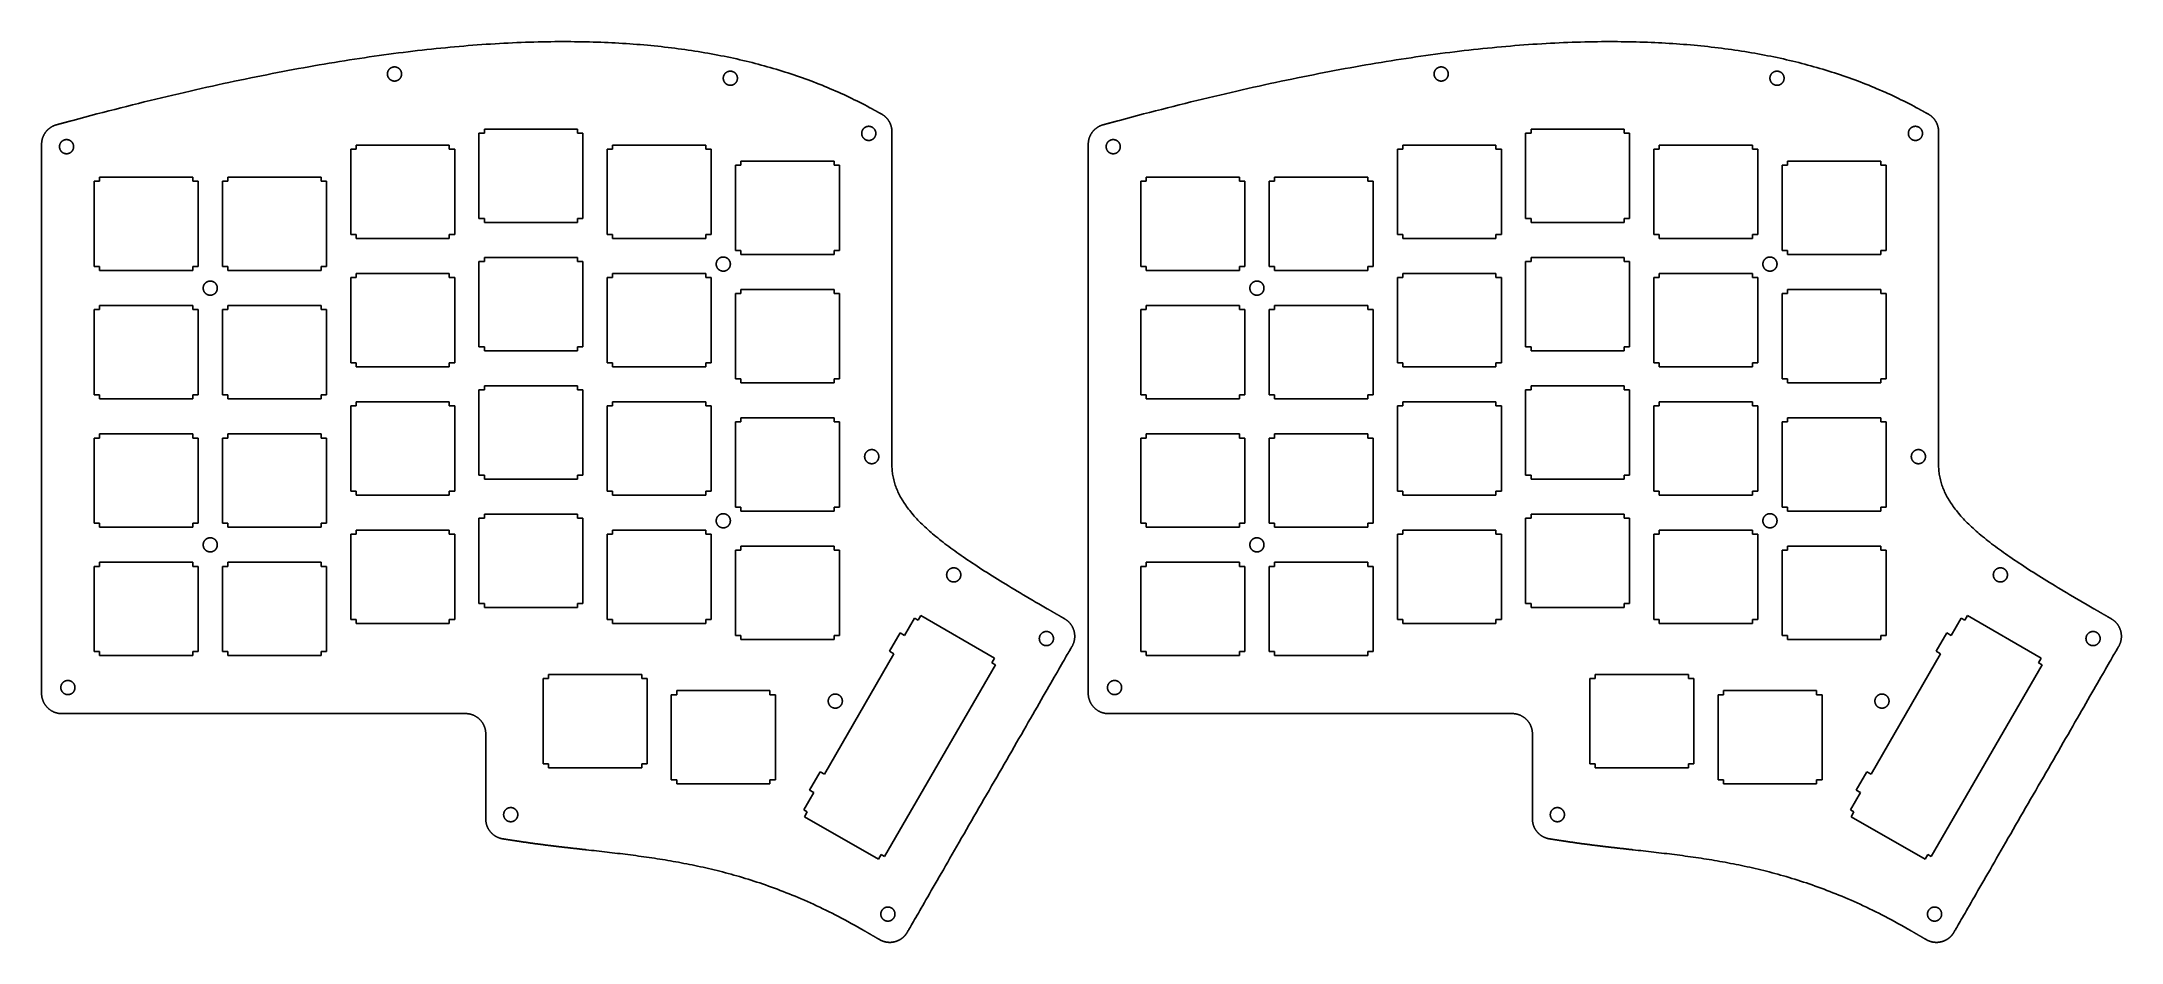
# Model space of a CAD drawing. Header units: millimetres. Extents: x 6 to 315, y 6 to 140.
import ezdxf

# ---------------------------------------------------------------- set-up
doc = ezdxf.new("R2010")
doc.units = ezdxf.units.MM
doc.layers.add('CUT', color=7, linetype='CONTINUOUS', true_color=0x000000)

msp = doc.modelspace()

# ---------------------------------------------------------------- linework, layer by layer
at = {"layer": 'CUT'}
for p, q in [((68.053307, 139.027997), (68.728008, 139.085869)), ((68.728008, 139.085869), (69.399886, 139.141271)), ((69.399886, 139.141271), (70.068588, 139.194202)), ((70.068588, 139.194202), (70.73482, 139.244664)), ((70.73482, 139.244664), (71.398229, 139.292302)), ((71.398229, 139.292302), (72.059167, 139.337823)), ((72.059167, 139.337823), (72.71693, 139.380874)), ((72.71693, 139.380874), (73.37187, 139.421808)), ((73.37187, 139.421808), (74.02434, 139.459919)), ((74.02434, 139.459919), (74.673986, 139.495559)), ((74.673986, 139.495559), (75.32081, 139.52873)), ((75.32081, 139.52873), (75.965163, 139.55943)), ((75.965163, 139.55943), (76.606694, 139.58766)), ((76.606694, 139.58766), (77.245401, 139.61342)), ((77.245401, 139.61342), (77.881638, 139.637063)), ((77.881638, 139.637063), (78.515053, 139.657883)), ((78.515053, 139.657883), (79.145997, 139.676585)), ((79.145997, 139.676585), (79.774118, 139.692465)), ((79.774118, 139.692465), (80.399416, 139.706227)), ((80.399416, 139.706227), (81.022244, 139.717519)), ((81.022244, 139.717519), (81.642602, 139.725988)), ((81.642602, 139.725988), (82.260136, 139.73234)), ((82.260136, 139.73234), (82.874848, 139.736222)), ((82.874848, 139.736222), (83.487443, 139.737633)), ((83.487443, 139.737633), (84.058751, 139.736927)), ((84.058751, 139.736927), (84.624413, 139.733751)), ((84.624413, 139.733751), (85.187957, 139.728811)), ((85.187957, 139.728811), (85.749385, 139.722106)), ((85.749385, 139.722106), (86.308342, 139.712932)), ((86.308342, 139.712932), (86.865535, 139.70164)), ((86.865535, 139.70164), (87.420257, 139.688583)), ((87.420257, 139.688583), (87.972863, 139.673409)), ((87.972863, 139.673409), (88.522998, 139.656118)), ((88.522998, 139.656118), (89.071369, 139.63671)), ((89.071369, 139.63671), (89.61727, 139.615185)), ((89.61727, 139.615185), (90.161053, 139.591895)), ((90.161053, 139.591895), (90.702719, 139.566135)), ((90.702719, 139.566135), (91.242268, 139.53861)), ((91.242268, 139.53861), (91.7797, 139.508969)), ((91.7797, 139.508969), (92.315014, 139.47721)), ((92.315014, 139.47721), (92.847859, 139.443334)), ((92.847859, 139.443334), (93.378939, 139.407693)), ((93.378939, 139.407693), (93.907548, 139.369582)), ((93.907548, 139.369582), (94.434394, 139.329707)), ((94.434394, 139.329707), (94.959122, 139.287362)), ((94.959122, 139.287362), (95.48138, 139.243252)), ((95.48138, 139.243252), (96.001874, 139.197025)), ((96.001874, 139.197025), (96.52025, 139.148681)), ((96.52025, 139.148681), (97.036156, 139.09822)), ((97.036156, 139.09822), (97.550298, 139.045994)), ((223.560402, 139.027997), (224.235103, 139.085869)), ((224.235103, 139.085869), (224.906981, 139.141271)), ((224.906981, 139.141271), (225.575683, 139.194202)), ((225.575683, 139.194202), (226.241915, 139.244664)), ((226.241915, 139.244664), (226.905323, 139.292302)), ((226.905323, 139.292302), (227.566262, 139.337823)), ((227.566262, 139.337823), (228.224025, 139.380874)), ((228.224025, 139.380874), (228.878965, 139.421808)), ((228.878965, 139.421808), (229.531434, 139.459919)), ((229.531434, 139.459919), (230.181081, 139.495559)), ((230.181081, 139.495559), (230.827904, 139.52873)), ((230.827904, 139.52873), (231.472258, 139.55943)), ((231.472258, 139.55943), (232.113788, 139.58766)), ((232.113788, 139.58766), (232.752496, 139.61342)), ((232.752496, 139.61342), (233.388733, 139.637063)), ((233.388733, 139.637063), (234.022147, 139.657883)), ((234.022147, 139.657883), (234.653091, 139.676585)), ((234.653091, 139.676585), (235.281212, 139.692465)), ((235.281212, 139.692465), (235.906511, 139.706227)), ((235.906511, 139.706227), (236.529338, 139.717519)), ((236.529338, 139.717519), (237.149696, 139.725988)), ((237.149696, 139.725988), (237.767231, 139.73234)), ((237.767231, 139.73234), (238.381943, 139.736222)), ((238.381943, 139.736222), (238.994537, 139.737633)), ((238.994537, 139.737633), (239.565845, 139.736927)), ((239.565845, 139.736927), (240.131507, 139.733751)), ((240.131507, 139.733751), (240.695052, 139.728811)), ((240.695052, 139.728811), (241.256479, 139.722106)), ((241.256479, 139.722106), (241.815436, 139.712932)), ((241.815436, 139.712932), (242.372629, 139.70164)), ((242.372629, 139.70164), (242.927352, 139.688583)), ((242.927352, 139.688583), (243.479957, 139.673409)), ((243.479957, 139.673409), (244.030093, 139.656118)), ((244.030093, 139.656118), (244.578463, 139.63671)), ((244.578463, 139.63671), (245.124364, 139.615185)), ((245.124364, 139.615185), (245.668148, 139.591895)), ((245.668148, 139.591895), (246.209814, 139.566135)), ((246.209814, 139.566135), (246.749363, 139.53861)), ((246.749363, 139.53861), (247.286795, 139.508969)), ((247.286795, 139.508969), (247.822109, 139.47721)), ((247.822109, 139.47721), (248.354953, 139.443334)), ((248.354953, 139.443334), (248.886033, 139.407693)), ((248.886033, 139.407693), (249.414643, 139.369582)), ((249.414643, 139.369582), (249.941489, 139.329707)), ((249.941489, 139.329707), (250.466217, 139.287362)), ((250.466217, 139.287362), (250.988475, 139.243252)), ((250.988475, 139.243252), (251.508968, 139.197025)), ((251.508968, 139.197025), (252.027345, 139.148681)), ((252.027345, 139.148681), (252.543251, 139.09822)), ((252.543251, 139.09822), (253.057393, 139.045994)), ((44.93351, 135.864808), (45.702429, 136.00243)), ((45.702429, 136.00243), (46.468525, 136.137582)), ((46.468525, 136.137582), (47.231446, 136.26991)), ((47.231446, 136.26991), (47.99119, 136.400122)), ((47.99119, 136.400122), (48.747758, 136.527864)), ((48.747758, 136.527864), (49.501503, 136.652782)), ((49.501503, 136.652782), (50.252073, 136.77523)), ((50.252073, 136.77523), (50.999466, 136.895209)), ((50.999466, 136.895209), (51.744037, 137.012717)), ((51.744037, 137.012717), (52.485432, 137.127755)), ((52.485432, 137.127755), (53.224003, 137.240322)), ((53.224003, 137.240322), (53.959399, 137.35042)), ((53.959399, 137.35042), (54.691972, 137.458047)), ((54.691972, 137.458047), (55.421721, 137.562852)), ((55.421721, 137.562852), (56.148295, 137.665539)), ((56.148295, 137.665539), (56.871693, 137.765403)), ((56.871693, 137.765403), (57.592268, 137.86315)), ((57.592268, 137.86315), (58.31002, 137.958074)), ((58.224624, 135.960437), (58.240503, 135.963613)), ((58.240503, 135.963613), (58.256382, 135.966789)), ((58.256382, 135.966789), (58.272615, 135.969259)), ((58.272615, 135.969259), (58.288494, 135.971729)), ((58.288494, 135.971729), (58.304727, 135.9742)), ((58.304727, 135.9742), (58.320959, 135.975964)), ((58.31002, 137.958074), (59.024949, 138.050528)), ((58.320959, 135.975964), (58.337191, 135.977728)), ((58.337191, 135.977728), (58.353777, 135.97914)), ((58.353777, 135.97914), (58.370009, 135.980551)), ((58.370009, 135.980551), (58.386594, 135.98161)), ((58.386594, 135.98161), (58.403179, 135.982316)), ((58.403179, 135.982316), (58.420117, 135.982669)), ((58.420117, 135.982669), (58.436703, 135.982669)), ((58.436703, 135.982669), (58.453288, 135.982669)), ((58.453288, 135.982669), (58.470226, 135.982316)), ((58.470226, 135.982316), (58.486811, 135.981963)), ((58.486811, 135.981963), (58.503396, 135.980904)), ((58.503396, 135.980904), (58.519629, 135.979846)), ((58.519629, 135.979846), (58.536214, 135.978434)), ((58.536214, 135.978434), (58.552446, 135.977023)), ((58.552446, 135.977023), (58.568679, 135.975258)), ((58.568679, 135.975258), (58.584911, 135.973141)), ((58.584911, 135.973141), (58.601143, 135.970671)), ((58.601143, 135.970671), (58.617023, 135.968201)), ((58.617023, 135.968201), (58.633255, 135.965378)), ((58.633255, 135.965378), (58.649135, 135.962202)), ((58.649135, 135.962202), (58.664661, 135.959026)), ((59.024949, 138.050528), (59.736702, 138.140864)), ((59.736702, 138.140864), (60.445632, 138.228378)), ((60.445632, 138.228378), (61.151738, 138.313421)), ((61.151738, 138.313421), (61.85467, 138.395995)), ((61.85467, 138.395995), (62.554778, 138.476098)), ((62.554778, 138.476098), (63.252063, 138.553731)), ((63.252063, 138.553731), (63.946525, 138.628893)), ((63.946525, 138.628893), (64.638164, 138.701586)), ((64.638164, 138.701586), (65.326979, 138.771809)), ((65.326979, 138.771809), (66.012972, 138.839561)), ((66.012972, 138.839561), (66.695789, 138.904843)), ((66.695789, 138.904843), (67.376136, 138.967655)), ((67.376136, 138.967655), (68.053307, 139.027997)), ((97.550298, 139.045994), (98.062323, 138.991298)), ((98.062323, 138.991298), (98.57223, 138.934485)), ((98.57223, 138.934485), (99.08002, 138.875907)), ((99.08002, 138.875907), (99.586046, 138.815212)), ((99.586046, 138.815212), (100.089601, 138.752047)), ((100.089601, 138.752047), (100.591392, 138.687118)), ((100.591392, 138.687118), (101.090713, 138.620071)), ((101.090713, 138.620071), (101.588623, 138.550908)), ((101.588623, 138.550908), (102.084062, 138.479626)), ((102.084062, 138.479626), (102.577384, 138.406228)), ((102.577384, 138.406228), (103.068942, 138.331065)), ((103.068942, 138.331065), (103.558382, 138.253432)), ((103.558382, 138.253432), (104.045705, 138.173682)), ((104.045705, 138.173682), (104.531264, 138.092167)), ((104.531264, 138.092167), (105.014706, 138.008183)), ((105.014706, 138.008183), (105.49603, 137.922434)), ((105.49603, 137.922434), (105.97559, 137.834214)), ((105.97559, 137.834214), (106.453033, 137.744231)), ((106.453033, 137.744231), (106.928358, 137.65213)), ((106.928358, 137.65213), (107.401919, 137.557559)), ((107.401919, 137.557559), (107.873363, 137.461223)), ((107.873363, 137.461223), (108.342689, 137.362771)), ((108.342689, 137.362771), (108.810251, 137.261848)), ((108.810251, 137.261848), (109.276049, 137.159161)), ((109.276049, 137.159161), (109.739729, 137.054356)), ((109.739729, 137.054356), (110.201292, 136.947434)), ((110.201292, 136.947434), (110.661091, 136.838395)), ((110.661091, 136.838395), (111.119125, 136.727239)), ((111.119125, 136.727239), (111.575043, 136.613966)), ((111.575043, 136.613966), (112.028842, 136.498222)), ((112.028842, 136.498222), (112.480878, 136.380714)), ((112.480878, 136.380714), (112.931149, 136.261089)), ((112.931149, 136.261089), (113.379303, 136.139346)), ((113.379303, 136.139346), (113.825692, 136.015486)), ((113.825692, 136.015486), (114.270317, 135.889509)), ((200.440605, 135.864808), (201.209524, 136.00243)), ((201.209524, 136.00243), (201.97562, 136.137582)), ((201.97562, 136.137582), (202.73854, 136.26991)), ((202.73854, 136.26991), (203.498284, 136.400122)), ((203.498284, 136.400122), (204.254853, 136.527864)), ((204.254853, 136.527864), (205.008598, 136.652782)), ((205.008598, 136.652782), (205.759168, 136.77523)), ((205.759168, 136.77523), (206.506561, 136.895209)), ((206.506561, 136.895209), (207.251132, 137.012717)), ((207.251132, 137.012717), (207.992526, 137.127755)), ((207.992526, 137.127755), (208.731098, 137.240322)), ((208.731098, 137.240322), (209.466494, 137.35042)), ((209.466494, 137.35042), (210.199066, 137.458047)), ((210.199066, 137.458047), (210.928816, 137.562852)), ((210.928816, 137.562852), (211.65539, 137.665539)), ((211.65539, 137.665539), (212.378788, 137.765403)), ((212.378788, 137.765403), (213.099363, 137.86315)), ((213.099363, 137.86315), (213.817114, 137.958074)), ((213.731718, 135.960437), (213.747598, 135.963613)), ((213.747598, 135.963613), (213.763477, 135.966789)), ((213.763477, 135.966789), (213.779709, 135.969259)), ((213.779709, 135.969259), (213.795589, 135.971729)), ((213.795589, 135.971729), (213.811821, 135.9742)), ((213.811821, 135.9742), (213.828054, 135.975964)), ((213.817114, 137.958074), (214.532043, 138.050528)), ((213.828054, 135.975964), (213.844286, 135.977728)), ((213.844286, 135.977728), (213.860871, 135.97914)), ((213.860871, 135.97914), (213.877104, 135.980551)), ((213.877104, 135.980551), (213.893689, 135.98161)), ((213.893689, 135.98161), (213.910274, 135.982316)), ((213.910274, 135.982316), (213.927212, 135.982669)), ((213.927212, 135.982669), (213.943797, 135.982669)), ((213.943797, 135.982669), (213.960382, 135.982669)), ((213.960382, 135.982669), (213.977321, 135.982316)), ((213.977321, 135.982316), (213.993906, 135.981963)), ((213.993906, 135.981963), (214.010491, 135.980904)), ((214.010491, 135.980904), (214.026723, 135.979846)), ((214.026723, 135.979846), (214.043309, 135.978434)), ((214.043309, 135.978434), (214.059541, 135.977023)), ((214.059541, 135.977023), (214.075773, 135.975258)), ((214.075773, 135.975258), (214.092006, 135.973141)), ((214.092006, 135.973141), (214.108238, 135.970671)), ((214.108238, 135.970671), (214.124117, 135.968201)), ((214.124117, 135.968201), (214.14035, 135.965378)), ((214.14035, 135.965378), (214.156229, 135.962202)), ((214.156229, 135.962202), (214.171756, 135.959026)), ((214.532043, 138.050528), (215.243796, 138.140864)), ((215.243796, 138.140864), (215.952726, 138.228378)), ((215.952726, 138.228378), (216.658833, 138.313421)), ((216.658833, 138.313421), (217.361764, 138.395995)), ((217.361764, 138.395995), (218.061872, 138.476098)), ((218.061872, 138.476098), (218.759157, 138.553731)), ((218.759157, 138.553731), (219.453619, 138.628893)), ((219.453619, 138.628893), (220.145258, 138.701586)), ((220.145258, 138.701586), (220.834074, 138.771809)), ((220.834074, 138.771809), (221.520067, 138.839561)), ((221.520067, 138.839561), (222.202884, 138.904843)), ((222.202884, 138.904843), (222.883231, 138.967655)), ((222.883231, 138.967655), (223.560402, 139.027997)), ((253.057393, 139.045994), (253.569417, 138.991298)), ((253.569417, 138.991298), (254.079325, 138.934485)), ((254.079325, 138.934485), (254.587115, 138.875907)), ((254.587115, 138.875907), (255.09314, 138.815212)), ((255.09314, 138.815212), (255.596696, 138.752047)), ((255.596696, 138.752047), (256.098487, 138.687118)), ((256.098487, 138.687118), (256.597808, 138.620071)), ((256.597808, 138.620071), (257.095717, 138.550908)), ((257.095717, 138.550908), (257.591157, 138.479626)), ((257.591157, 138.479626), (258.084479, 138.406228)), ((258.084479, 138.406228), (258.576036, 138.331065)), ((258.576036, 138.331065), (259.065477, 138.253432)), ((259.065477, 138.253432), (259.5528, 138.173682)), ((259.5528, 138.173682), (260.038359, 138.092167)), ((260.038359, 138.092167), (260.5218, 138.008183)), ((260.5218, 138.008183), (261.003125, 137.922434)), ((261.003125, 137.922434), (261.482685, 137.834214)), ((261.482685, 137.834214), (261.960127, 137.744231)), ((261.960127, 137.744231), (262.435453, 137.65213)), ((262.435453, 137.65213), (262.909014, 137.557559)), ((262.909014, 137.557559), (263.380457, 137.461223)), ((263.380457, 137.461223), (263.849784, 137.362771)), ((263.849784, 137.362771), (264.317346, 137.261848)), ((264.317346, 137.261848), (264.783143, 137.159161)), ((264.783143, 137.159161), (265.246824, 137.054356)), ((265.246824, 137.054356), (265.708387, 136.947434)), ((265.708387, 136.947434), (266.168186, 136.838395)), ((266.168186, 136.838395), (266.62622, 136.727239)), ((266.62622, 136.727239), (267.082137, 136.613966)), ((267.082137, 136.613966), (267.535937, 136.498222)), ((267.535937, 136.498222), (267.987973, 136.380714)), ((267.987973, 136.380714), (268.438244, 136.261089)), ((268.438244, 136.261089), (268.886397, 136.139346)), ((268.886397, 136.139346), (269.332787, 136.015486)), ((269.332787, 136.015486), (269.777412, 135.889509)), ((29.724016, 132.770782), (30.553419, 132.956395)), ((30.553419, 132.956395), (31.379504, 133.139538)), ((31.379504, 133.139538), (32.202378, 133.319859)), ((32.202378, 133.319859), (33.022005, 133.498061)), ((33.022005, 133.498061), (33.838386, 133.673441)), ((33.838386, 133.673441), (34.651556, 133.846351)), ((34.651556, 133.846351), (35.461515, 134.016791)), ((35.461515, 134.016791), (36.268262, 134.18476)), ((36.268262, 134.18476), (37.071834, 134.350259)), ((37.071834, 134.350259), (37.872194, 134.512936)), ((37.872194, 134.512936), (38.669378, 134.673142)), ((38.669378, 134.673142), (39.463387, 134.831231)), ((39.463387, 134.831231), (40.254255, 134.986144)), ((40.254255, 134.986144), (41.041982, 135.13894)), ((41.041982, 135.13894), (41.826428, 135.289265)), ((41.826428, 135.289265), (42.608051, 135.436768)), ((42.608051, 135.436768), (43.386145, 135.582153)), ((43.386145, 135.582153), (44.161415, 135.724715)), ((44.161415, 135.724715), (44.93351, 135.864808)), ((57.390422, 134.941328), (57.390775, 134.957914)), ((57.390422, 134.92439), (57.390422, 134.941328)), ((57.390775, 134.907805), (57.390422, 134.92439)), ((57.390775, 134.957914), (57.391128, 134.974499)), ((57.391128, 134.89122), (57.390775, 134.907805)), ((57.391128, 134.974499), (57.391834, 134.991084)), ((57.391834, 134.874635), (57.391128, 134.89122)), ((57.391834, 134.991084), (57.392892, 135.007669)), ((57.392892, 134.85805), (57.391834, 134.874635)), ((57.392892, 135.007669), (57.394304, 135.024255)), ((57.394304, 134.841464), (57.392892, 134.85805)), ((57.394304, 135.024255), (57.395715, 135.040487)), ((57.395715, 134.825232), (57.394304, 134.841464)), ((57.395715, 135.040487), (57.39748, 135.056719)), ((57.39748, 134.809), (57.395715, 134.825232)), ((57.39748, 135.056719), (57.399597, 135.072952)), ((57.399597, 134.792767), (57.39748, 134.809)), ((57.399597, 135.072952), (57.402067, 135.089184)), ((57.402067, 134.776535), (57.399597, 134.792767)), ((57.402067, 135.089184), (57.404537, 135.105063)), ((57.404537, 134.760303), (57.402067, 134.776535)), ((57.404537, 135.105063), (57.40736, 135.121296)), ((57.40736, 134.744423), (57.404537, 134.760303)), ((57.40736, 135.121296), (57.410183, 135.137175)), ((57.410183, 134.728544), (57.40736, 134.744423)), ((57.410183, 135.137175), (57.413359, 135.152702)), ((57.413359, 134.712664), (57.410183, 134.728544)), ((57.413359, 135.152702), (57.416888, 135.168581)), ((57.416888, 134.697138), (57.413359, 134.712664)), ((57.416888, 135.168581), (57.42077, 135.184108)), ((57.42077, 134.681258), (57.416888, 134.697138)), ((57.42077, 135.184108), (57.424651, 135.199634)), ((57.424651, 134.665732), (57.42077, 134.681258)), ((57.424651, 135.199634), (57.428886, 135.215161)), ((57.428886, 134.650558), (57.424651, 134.665732)), ((57.428886, 135.215161), (57.43312, 135.230688)), ((57.43312, 134.635031), (57.428886, 134.650558)), ((57.43312, 135.230688), (57.437708, 135.245861)), ((57.437708, 134.619858), (57.43312, 134.635031)), ((57.437708, 135.245861), (57.442648, 135.261035)), ((57.442648, 134.604684), (57.437708, 134.619858)), ((57.442648, 135.261035), (57.447588, 135.275856)), ((57.447588, 134.58951), (57.442648, 134.604684)), ((57.447588, 135.275856), (57.452881, 135.29103)), ((57.452881, 134.574689), (57.447588, 134.58951)), ((57.452881, 135.29103), (57.458528, 135.30585)), ((57.458528, 134.559868), (57.452881, 134.574689)), ((57.458528, 135.30585), (57.464174, 135.320671)), ((57.464174, 134.545048), (57.458528, 134.559868)), ((57.464174, 135.320671), (57.470172, 135.335139)), ((57.470172, 134.530227), (57.464174, 134.545048)), ((57.470172, 135.335139), (57.476524, 135.349607)), ((57.476524, 134.515759), (57.470172, 134.530227)), ((57.476524, 135.349607), (57.482876, 135.364075)), ((57.482876, 134.501291), (57.476524, 134.515759)), ((57.482876, 135.364075), (57.489228, 135.378543)), ((57.489228, 134.487176), (57.482876, 134.501291)), ((57.489228, 135.378543), (57.496285, 135.392658)), ((57.496285, 134.473061), (57.489228, 134.487176)), ((57.496285, 135.392658), (57.50299, 135.406773)), ((57.50299, 134.458946), (57.496285, 134.473061)), ((57.50299, 135.406773), (57.5104, 135.420535)), ((57.5104, 134.444831), (57.50299, 134.458946)), ((57.5104, 135.420535), (57.517811, 135.434298)), ((57.517811, 134.431068), (57.5104, 134.444831)), ((57.517811, 135.434298), (57.525221, 135.44806)), ((57.525221, 134.417306), (57.517811, 134.431068)), ((57.525221, 135.44806), (57.532985, 135.461822)), ((57.532985, 134.403897), (57.525221, 134.417306)), ((57.532985, 135.461822), (57.541101, 135.475231)), ((57.541101, 134.390487), (57.532985, 134.403897)), ((57.541101, 135.475231), (57.549217, 135.488288)), ((57.549217, 134.377078), (57.541101, 134.390487)), ((57.549217, 135.488288), (57.557686, 135.501697)), ((57.557686, 134.364022), (57.549217, 134.377078)), ((57.557686, 135.501697), (57.566155, 135.514754)), ((57.566155, 134.350965), (57.557686, 134.364022)), ((57.566155, 135.514754), (57.574977, 135.527457)), ((57.574977, 134.337909), (57.566155, 134.350965)), ((57.574977, 135.527457), (57.583799, 135.540514)), ((57.583799, 134.325205), (57.574977, 134.337909)), ((57.583799, 135.540514), (57.592974, 135.552864)), ((57.592974, 134.312502), (57.583799, 134.325205)), ((57.592974, 135.552864), (57.602501, 135.565568)), ((57.602501, 134.300151), (57.592974, 134.312502)), ((57.602501, 135.565568), (57.611676, 135.577919)), ((57.611676, 134.2878), (57.602501, 134.300151)), ((57.611676, 135.577919), (57.621557, 135.589916)), ((57.621557, 134.27545), (57.611676, 134.2878)), ((57.621557, 135.589916), (57.631437, 135.601914)), ((57.631437, 134.263452), (57.621557, 134.27545)), ((57.631437, 135.601914), (57.641318, 135.613912)), ((57.641318, 134.251454), (57.631437, 134.263452)), ((57.641318, 135.613912), (57.651551, 135.625557)), ((57.651551, 134.239809), (57.641318, 134.251454)), ((57.651551, 135.625557), (57.661785, 135.637202)), ((57.661785, 134.228164), (57.651551, 134.239809)), ((57.661785, 135.637202), (57.672371, 135.648847)), ((57.672371, 134.216872), (57.661785, 134.228164)), ((57.672371, 135.648847), (57.682957, 135.660139)), ((57.682957, 134.20558), (57.672371, 134.216872)), ((57.682957, 135.660139), (57.693896, 135.671078)), ((57.693896, 134.194288), (57.682957, 134.20558)), ((57.693896, 135.671078), (57.704836, 135.682017)), ((57.704836, 134.183349), (57.693896, 134.194288)), ((57.704836, 135.682017), (57.716128, 135.692957)), ((57.716128, 134.172409), (57.704836, 134.183349)), ((57.716128, 135.692957), (57.72742, 135.703543)), ((57.72742, 134.161823), (57.716128, 134.172409)), ((57.72742, 135.703543), (57.739065, 135.714129)), ((57.739065, 134.15159), (57.72742, 134.161823)), ((57.739065, 135.714129), (57.75071, 135.724363)), ((57.75071, 134.141003), (57.739065, 134.15159)), ((57.75071, 135.724363), (57.762355, 135.734596)), ((57.762355, 134.131123), (57.75071, 134.141003)), ((57.762355, 135.734596), (57.774352, 135.744477)), ((57.774352, 134.120889), (57.762355, 134.131123)), ((57.774352, 135.744477), (57.78635, 135.754357)), ((57.78635, 134.111362), (57.774352, 134.120889)), ((57.78635, 135.754357), (57.798701, 135.763885)), ((57.798701, 134.101481), (57.78635, 134.111362)), ((57.798701, 135.763885), (57.811052, 135.773413)), ((57.811052, 134.092306), (57.798701, 134.101481)), ((57.811052, 135.773413), (57.823755, 135.782587)), ((57.823755, 134.082779), (57.811052, 134.092306)), ((57.823755, 135.782587), (57.836106, 135.791762)), ((57.836106, 134.073957), (57.823755, 134.082779)), ((57.836106, 135.791762), (57.849162, 135.800584)), ((57.849162, 134.065135), (57.836106, 134.073957)), ((57.849162, 135.800584), (57.862219, 135.809053)), ((57.862219, 134.056313), (57.849162, 134.065135)), ((57.862219, 135.809053), (57.875275, 135.817875)), ((57.875275, 134.047844), (57.862219, 134.056313)), ((57.875275, 135.817875), (57.888332, 135.825991)), ((57.888332, 134.039375), (57.875275, 134.047844)), ((57.888332, 135.825991), (57.901741, 135.834107)), ((57.901741, 134.031259), (57.888332, 134.039375)), ((57.901741, 135.834107), (57.91515, 135.842224)), ((57.91515, 134.023495), (57.901741, 134.031259)), ((57.91515, 135.842224), (57.928913, 135.849987)), ((57.928913, 134.015732), (57.91515, 134.023495)), ((57.928913, 135.849987), (57.942675, 135.857397)), ((57.942675, 134.007969), (57.928913, 134.015732)), ((57.942675, 135.857397), (57.956437, 135.864808)), ((57.956437, 134.000558), (57.942675, 134.007969)), ((57.956437, 135.864808), (57.970199, 135.871865)), ((57.970199, 133.993501), (57.956437, 134.000558)), ((57.970199, 135.871865), (57.984314, 135.878923)), ((57.984314, 133.986796), (57.970199, 133.993501)), ((57.984314, 135.878923), (57.998782, 135.885627)), ((57.998782, 133.980091), (57.984314, 133.986796)), ((57.998782, 135.885627), (58.012897, 135.891979)), ((58.012897, 133.973387), (57.998782, 133.980091)), ((58.012897, 135.891979), (58.027365, 135.898331)), ((58.027365, 133.967035), (58.012897, 133.973387)), ((58.027365, 135.898331), (58.041833, 135.904683)), ((58.041833, 133.961036), (58.027365, 133.967035)), ((58.041833, 135.904683), (58.056654, 135.910329)), ((58.056654, 133.955037), (58.041833, 133.961036)), ((58.056654, 135.910329), (58.071475, 135.915975)), ((58.071475, 133.949391), (58.056654, 133.955037)), ((58.071475, 135.915975), (58.086296, 135.921621)), ((58.086296, 133.944098), (58.071475, 133.949391)), ((58.086296, 135.921621), (58.101469, 135.926914)), ((58.101469, 133.938805), (58.086296, 133.944098)), ((58.101469, 135.926914), (58.11629, 135.931854)), ((58.11629, 133.933512), (58.101469, 133.938805)), ((58.11629, 135.931854), (58.131464, 135.936442)), ((58.131464, 133.928924), (58.11629, 133.933512)), ((58.131464, 135.936442), (58.146991, 135.941029)), ((58.146991, 133.924337), (58.131464, 133.928924)), ((58.146991, 135.941029), (58.162164, 135.945616)), ((58.162164, 133.920102), (58.146991, 133.924337)), ((58.162164, 135.945616), (58.177691, 135.949498)), ((58.177691, 133.915868), (58.162164, 133.920102)), ((58.177691, 135.949498), (58.193217, 135.95338)), ((58.193217, 133.911986), (58.177691, 133.915868)), ((58.193217, 135.95338), (58.209097, 135.957261)), ((58.209097, 133.908457), (58.193217, 133.911986)), ((58.209097, 135.957261), (58.224624, 135.960437)), ((58.224624, 133.904929), (58.209097, 133.908457)), ((58.240503, 133.901753), (58.224624, 133.904929)), ((58.256382, 133.89893), (58.240503, 133.901753)), ((58.272615, 133.896107), (58.256382, 133.89893)), ((58.288494, 133.893637), (58.272615, 133.896107)), ((58.304727, 133.891519), (58.288494, 133.893637)), ((58.320959, 133.889402), (58.304727, 133.891519)), ((58.337191, 133.887638), (58.320959, 133.889402)), ((58.353777, 133.886226), (58.337191, 133.887638)), ((58.370009, 133.884815), (58.353777, 133.886226)), ((58.386594, 133.884109), (58.370009, 133.884815)), ((58.403179, 133.883403), (58.386594, 133.884109)), ((58.420117, 133.882697), (58.403179, 133.883403)), ((58.436703, 133.882697), (58.420117, 133.882697)), ((58.453288, 133.882697), (58.436703, 133.882697)), ((58.470226, 133.88305), (58.453288, 133.882697)), ((58.486811, 133.883756), (58.470226, 133.88305)), ((58.503396, 133.884462), (58.486811, 133.883756)), ((58.519629, 133.88552), (58.503396, 133.884462)), ((58.536214, 133.886932), (58.519629, 133.88552)), ((58.552446, 133.888343), (58.536214, 133.886932)), ((58.568679, 133.890461), (58.552446, 133.888343)), ((58.584911, 133.892578), (58.568679, 133.890461)), ((58.601143, 133.894695), (58.584911, 133.892578)), ((58.617023, 133.897518), (58.601143, 133.894695)), ((58.633255, 133.900341), (58.617023, 133.897518)), ((58.649135, 133.903164), (58.633255, 133.900341)), ((58.664661, 133.906693), (58.649135, 133.903164)), ((58.664661, 135.959026), (58.680541, 135.955497)), ((58.680541, 133.910222), (58.664661, 133.906693)), ((58.680541, 135.955497), (58.696067, 135.951615)), ((58.696067, 133.913751), (58.680541, 133.910222)), ((58.696067, 135.951615), (58.711594, 135.947734)), ((58.711594, 133.917985), (58.696067, 133.913751)), ((58.711594, 135.947734), (58.72712, 135.943499)), ((58.72712, 133.92222), (58.711594, 133.917985)), ((58.72712, 135.943499), (58.742294, 135.938912)), ((58.742294, 133.926454), (58.72712, 133.92222)), ((58.742294, 135.938912), (58.757468, 135.934324)), ((58.757468, 133.931394), (58.742294, 133.926454)), ((58.757468, 135.934324), (58.772642, 135.929384)), ((58.772642, 133.936335), (58.757468, 133.931394)), ((58.772642, 135.929384), (58.787815, 135.924091)), ((58.787815, 133.941275), (58.772642, 133.936335)), ((58.787815, 135.924091), (58.802636, 135.918798)), ((58.802636, 133.946568), (58.787815, 133.941275)), ((58.802636, 135.918798), (58.817457, 135.913152)), ((58.817457, 133.952214), (58.802636, 133.946568)), ((58.817457, 135.913152), (58.832278, 135.907506)), ((58.832278, 133.95786), (58.817457, 133.952214)), ((58.832278, 135.907506), (58.846746, 135.901507)), ((58.846746, 133.963859), (58.832278, 133.95786)), ((58.846746, 135.901507), (58.861214, 135.895155)), ((58.861214, 133.970211), (58.846746, 133.963859)), ((58.861214, 135.895155), (58.875682, 135.888803)), ((58.875682, 133.976563), (58.861214, 133.970211)), ((58.875682, 135.888803), (58.89015, 135.882099)), ((58.89015, 133.983267), (58.875682, 133.976563)), ((58.89015, 135.882099), (58.904265, 135.875394)), ((58.904265, 133.989972), (58.89015, 133.983267)), ((58.904265, 135.875394), (58.918027, 135.868336)), ((58.918027, 133.99703), (58.904265, 133.989972)), ((58.918027, 135.868336), (58.932142, 135.860926)), ((58.932142, 134.00444), (58.918027, 133.99703)), ((58.932142, 135.860926), (58.945904, 135.853516)), ((58.945904, 134.01185), (58.932142, 134.00444)), ((58.945904, 135.853516), (58.959666, 135.846105)), ((58.959666, 134.019614), (58.945904, 134.01185)), ((58.959666, 135.846105), (58.973076, 135.838342)), ((58.973076, 134.027377), (58.959666, 134.019614)), ((58.973076, 135.838342), (58.986485, 135.830226)), ((58.986485, 134.035493), (58.973076, 134.027377)), ((58.986485, 135.830226), (58.999894, 135.821757)), ((58.999894, 134.043609), (58.986485, 134.035493)), ((58.999894, 135.821757), (59.012951, 135.81364)), ((59.012951, 134.052078), (58.999894, 134.043609)), ((59.012951, 135.81364), (59.026007, 135.804819)), ((59.026007, 134.060547), (59.012951, 134.052078)), ((59.026007, 135.804819), (59.038711, 135.795997)), ((59.038711, 134.069369), (59.026007, 134.060547)), ((59.038711, 135.795997), (59.051414, 135.787175)), ((59.051414, 134.078191), (59.038711, 134.069369)), ((59.051414, 135.787175), (59.064118, 135.778)), ((59.064118, 134.087366), (59.051414, 134.078191)), ((59.064118, 135.778), (59.076469, 135.768472)), ((59.076469, 134.096894), (59.064118, 134.087366)), ((59.076469, 135.768472), (59.088819, 135.758945)), ((59.088819, 134.106421), (59.076469, 134.096894)), ((59.088819, 135.758945), (59.10117, 135.749417)), ((59.10117, 134.115949), (59.088819, 134.106421)), ((59.10117, 135.749417), (59.113168, 135.739536)), ((59.113168, 134.12583), (59.10117, 134.115949)), ((59.113168, 135.739536), (59.124813, 135.729303)), ((59.124813, 134.136063), (59.113168, 134.12583)), ((59.124813, 135.729303), (59.136811, 135.719422)), ((59.136811, 134.146297), (59.124813, 134.136063)), ((59.136811, 135.719422), (59.148103, 135.708836)), ((59.148103, 134.15653), (59.136811, 134.146297)), ((59.148103, 135.708836), (59.159748, 135.69825)), ((59.159748, 134.167116), (59.148103, 134.15653)), ((59.159748, 135.69825), (59.17104, 135.687663)), ((59.17104, 134.178055), (59.159748, 134.167116)), ((59.17104, 135.687663), (59.181979, 135.676724)), ((59.181979, 134.188642), (59.17104, 134.178055)), ((59.181979, 135.676724), (59.192918, 135.665785)), ((59.192918, 134.199934), (59.181979, 134.188642)), ((59.192918, 135.665785), (59.203857, 135.654493)), ((59.203857, 134.211226), (59.192918, 134.199934)), ((59.203857, 135.654493), (59.214444, 135.643201)), ((59.214444, 134.222518), (59.203857, 134.211226)), ((59.214444, 135.643201), (59.224677, 135.631556)), ((59.224677, 134.23381), (59.214444, 134.222518)), ((59.224677, 135.631556), (59.23491, 135.619911)), ((59.23491, 134.245808), (59.224677, 134.23381)), ((59.23491, 135.619911), (59.245144, 135.607913)), ((59.245144, 134.257453), (59.23491, 134.245808)), ((59.245144, 135.607913), (59.255024, 135.595915)), ((59.255024, 134.269451), (59.245144, 134.257453)), ((59.255024, 135.595915), (59.264905, 135.583918)), ((59.264905, 134.281448), (59.255024, 134.269451)), ((59.264905, 135.583918), (59.274433, 135.571567)), ((59.274433, 134.293799), (59.264905, 134.281448)), ((59.274433, 135.571567), (59.283607, 135.559216)), ((59.283607, 134.30615), (59.274433, 134.293799)), ((59.283607, 135.559216), (59.292782, 135.546513)), ((59.292782, 134.318853), (59.283607, 134.30615)), ((59.292782, 135.546513), (59.301957, 135.533809)), ((59.301957, 134.331557), (59.292782, 134.318853)), ((59.301957, 135.533809), (59.310779, 135.521105)), ((59.310779, 134.344261), (59.301957, 134.331557)), ((59.310779, 135.521105), (59.319601, 135.508049)), ((59.319601, 134.357317), (59.310779, 134.344261)), ((59.319601, 135.508049), (59.32807, 135.494993)), ((59.32807, 134.370373), (59.319601, 134.357317)), ((59.32807, 135.494993), (59.336186, 135.481936)), ((59.336186, 134.383783), (59.32807, 134.370373)), ((59.336186, 135.481936), (59.344302, 135.468527)), ((59.344302, 134.397192), (59.336186, 134.383783)), ((59.344302, 135.468527), (59.352066, 135.454765)), ((59.352066, 134.410601), (59.344302, 134.397192)), ((59.352066, 135.454765), (59.359829, 135.441355)), ((59.359829, 134.424364), (59.352066, 134.410601)), ((59.359829, 135.441355), (59.367239, 135.427593)), ((59.367239, 134.438126), (59.359829, 134.424364)), ((59.367239, 135.427593), (59.37465, 135.413831)), ((59.37465, 134.451888), (59.367239, 134.438126)), ((59.37465, 135.413831), (59.381707, 135.399716)), ((59.381707, 134.466003), (59.37465, 134.451888)), ((59.381707, 135.399716), (59.388765, 135.385601)), ((59.388765, 134.480118), (59.381707, 134.466003)), ((59.388765, 135.385601), (59.39547, 135.371133)), ((59.39547, 134.494233), (59.388765, 134.480118)), ((59.39547, 135.371133), (59.401821, 135.357018)), ((59.401821, 134.508701), (59.39547, 134.494233)), ((59.401821, 135.357018), (59.408173, 135.34255)), ((59.408173, 134.523169), (59.401821, 134.508701)), ((59.408173, 135.34255), (59.414172, 135.327729)), ((59.414172, 134.537637), (59.408173, 134.523169)), ((59.414172, 135.327729), (59.420171, 135.313261)), ((59.420171, 134.552458), (59.414172, 134.537637)), ((59.420171, 135.313261), (59.425464, 135.29844)), ((59.425464, 134.567279), (59.420171, 134.552458)), ((59.425464, 135.29844), (59.43111, 135.283619)), ((59.43111, 134.5821), (59.425464, 134.567279)), ((59.43111, 135.283619), (59.436403, 135.268445)), ((59.436403, 134.596921), (59.43111, 134.5821)), ((59.436403, 135.268445), (59.441344, 135.253272)), ((59.441344, 134.612094), (59.436403, 134.596921)), ((59.441344, 135.253272), (59.445931, 135.238098)), ((59.445931, 134.627268), (59.441344, 134.612094)), ((59.445931, 135.238098), (59.450518, 135.222924)), ((59.450518, 134.642795), (59.445931, 134.627268)), ((59.450518, 135.222924), (59.454753, 135.207398)), ((59.454753, 134.657968), (59.450518, 134.642795)), ((59.454753, 135.207398), (59.458987, 135.191871)), ((59.458987, 134.673495), (59.454753, 134.657968)), ((59.458987, 135.191871), (59.462516, 135.176345)), ((59.462516, 134.689021), (59.458987, 134.673495)), ((59.462516, 135.176345), (59.466398, 135.160818)), ((59.466398, 134.704901), (59.462516, 134.689021)), ((59.466398, 135.160818), (59.469574, 135.144939)), ((59.469574, 134.72078), (59.466398, 134.704901)), ((59.469574, 135.144939), (59.47275, 135.129059)), ((59.47275, 134.73666), (59.469574, 134.72078)), ((59.47275, 135.129059), (59.475573, 135.11318)), ((59.475573, 134.752539), (59.47275, 134.73666)), ((59.475573, 135.11318), (59.478396, 135.0973)), ((59.478396, 134.768419), (59.475573, 134.752539)), ((59.478396, 135.0973), (59.480513, 135.081068)), ((59.480513, 134.784651), (59.478396, 134.768419)), ((59.480513, 135.081068), (59.482983, 135.064835)), ((59.482983, 134.800883), (59.480513, 134.784651)), ((59.482983, 135.064835), (59.484747, 135.048603)), ((59.484747, 134.817116), (59.482983, 134.800883)), ((59.484747, 135.048603), (59.486512, 135.032371)), ((59.486512, 134.833348), (59.484747, 134.817116)), ((59.486512, 135.032371), (59.487923, 135.015786)), ((59.487923, 134.84958), (59.486512, 134.833348)), ((59.487923, 135.015786), (59.488982, 134.999553)), ((59.488982, 134.866166), (59.487923, 134.84958)), ((59.488982, 134.999553), (59.490041, 134.982968)), ((59.490041, 134.882751), (59.488982, 134.866166)), ((59.490041, 134.982968), (59.490393, 134.966383)), ((59.490393, 134.899336), (59.490041, 134.882751)), ((59.490393, 134.966383), (59.491099, 134.949445)), ((59.491099, 134.915921), (59.490393, 134.899336)), ((59.491099, 134.949445), (59.491099, 134.932859)), ((59.491099, 134.932859), (59.491099, 134.915921)), ((107.284764, 134.31109), (107.285117, 134.327675)), ((107.284764, 134.294152), (107.284764, 134.31109)), ((107.285117, 134.277567), (107.284764, 134.294152)), ((107.285117, 134.327675), (107.285469, 134.344261)), ((107.285469, 134.260629), (107.285117, 134.277567)), ((107.285469, 134.344261), (107.286175, 134.360846)), ((107.286175, 134.244043), (107.285469, 134.260629)), ((107.286175, 134.360846), (107.287234, 134.377431)), ((107.287234, 134.227811), (107.286175, 134.244043)), ((107.287234, 134.377431), (107.288645, 134.393663)), ((107.288645, 134.211226), (107.287234, 134.227811)), ((107.288645, 134.393663), (107.290057, 134.410249)), ((107.290057, 134.194994), (107.288645, 134.211226)), ((107.290057, 134.410249), (107.291821, 134.426481)), ((107.291821, 134.178761), (107.290057, 134.194994)), ((107.291821, 134.426481), (107.293939, 134.442713)), ((107.293939, 134.162529), (107.291821, 134.178761)), ((107.293939, 134.442713), (107.296409, 134.458946)), ((107.296409, 134.146297), (107.293939, 134.162529)), ((107.296409, 134.458946), (107.298879, 134.474825)), ((107.298879, 134.130064), (107.296409, 134.146297)), ((107.298879, 134.474825), (107.301702, 134.491057)), ((107.301702, 134.114185), (107.298879, 134.130064)), ((107.301702, 134.491057), (107.304525, 134.506937)), ((107.304525, 134.098305), (107.301702, 134.114185)), ((107.304525, 134.506937), (107.307701, 134.522463)), ((107.307701, 134.082426), (107.304525, 134.098305)), ((107.307701, 134.522463), (107.311229, 134.538343)), ((107.311229, 134.066899), (107.307701, 134.082426)), ((107.311229, 134.538343), (107.315111, 134.55387)), ((107.315111, 134.05102), (107.311229, 134.066899)), ((107.315111, 134.55387), (107.318993, 134.569396)), ((107.318993, 134.035493), (107.315111, 134.05102)), ((107.318993, 134.569396), (107.323227, 134.584923)), ((107.323227, 134.019967), (107.318993, 134.035493)), ((107.323227, 134.584923), (107.327462, 134.600449)), ((107.327462, 134.004793), (107.323227, 134.019967)), ((107.327462, 134.600449), (107.332049, 134.615623)), ((107.332049, 133.989619), (107.327462, 134.004793)), ((107.332049, 134.615623), (107.33699, 134.630797)), ((107.33699, 133.974445), (107.332049, 133.989619)), ((107.33699, 134.630797), (107.34193, 134.64597)), ((107.34193, 133.959272), (107.33699, 133.974445)), ((107.34193, 134.64597), (107.347223, 134.660791)), ((107.347223, 133.944451), (107.34193, 133.959272)), ((107.347223, 134.660791), (107.352869, 134.675612)), ((107.352869, 133.929277), (107.347223, 133.944451)), ((107.352869, 134.675612), (107.358515, 134.690433)), ((107.358515, 133.914809), (107.352869, 133.929277)), ((107.358515, 134.690433), (107.364514, 134.704901)), ((107.364514, 133.899988), (107.358515, 133.914809)), ((107.364514, 134.704901), (107.370866, 134.719369)), ((107.370866, 133.88552), (107.364514, 133.899988)), ((107.370866, 134.719369), (107.377217, 134.733837)), ((107.377217, 133.871052), (107.370866, 133.88552)), ((107.377217, 134.733837), (107.383569, 134.748305)), ((107.383569, 133.856937), (107.377217, 133.871052)), ((107.383569, 134.748305), (107.390627, 134.76242)), ((107.390627, 133.842822), (107.383569, 133.856937)), ((107.390627, 134.76242), (107.397331, 134.776535)), ((107.397331, 133.828707), (107.390627, 133.842822)), ((107.397331, 134.776535), (107.404742, 134.790297)), ((107.404742, 133.814592), (107.397331, 133.828707)), ((107.404742, 134.790297), (107.412152, 134.804412)), ((107.412152, 133.80083), (107.404742, 133.814592)), ((107.412152, 134.804412), (107.419563, 134.817822)), ((107.419563, 133.787068), (107.412152, 133.80083)), ((107.419563, 134.817822), (107.427326, 134.831584)), ((107.427326, 133.773658), (107.419563, 133.787068)), ((107.427326, 134.831584), (107.435442, 134.844993)), ((107.435442, 133.760249), (107.427326, 133.773658)), ((107.435442, 134.844993), (107.443558, 134.858402)), ((107.443558, 133.74684), (107.435442, 133.760249)), ((107.443558, 134.858402), (107.452027, 134.871459)), ((107.452027, 133.733783), (107.443558, 133.74684)), ((107.452027, 134.871459), (107.460496, 134.884515)), ((107.460496, 133.720727), (107.452027, 133.733783)), ((107.460496, 134.884515), (107.469318, 134.897572)), ((107.469318, 133.70767), (107.460496, 133.720727)), ((107.469318, 134.897572), (107.47814, 134.910275)), ((107.47814, 133.694967), (107.469318, 133.70767)), ((107.47814, 134.910275), (107.487315, 134.922979)), ((107.487315, 133.682263), (107.47814, 133.694967)), ((107.487315, 134.922979), (107.496843, 134.93533)), ((107.496843, 133.669913), (107.487315, 133.682263)), ((107.496843, 134.93533), (107.50637, 134.94768)), ((107.50637, 133.657562), (107.496843, 133.669913)), ((107.50637, 134.94768), (107.515898, 134.960031)), ((107.515898, 133.645211), (107.50637, 133.657562)), ((107.515898, 134.960031), (107.525779, 134.972029)), ((107.525779, 133.633213), (107.515898, 133.645211)), ((107.525779, 134.972029), (107.535659, 134.983674)), ((107.535659, 133.621216), (107.525779, 133.633213)), ((107.535659, 134.983674), (107.545893, 134.995672)), ((107.545893, 133.609571), (107.535659, 133.621216)), ((107.545893, 134.995672), (107.556126, 135.007316)), ((107.556126, 133.597926), (107.545893, 133.609571)), ((107.556126, 135.007316), (107.566712, 135.018609)), ((107.566712, 133.586281), (107.556126, 133.597926)), ((107.566712, 135.018609), (107.577299, 135.029901)), ((107.577299, 133.574989), (107.566712, 133.586281)), ((107.577299, 135.029901), (107.588238, 135.041193)), ((107.588238, 133.564049), (107.577299, 133.574989)), ((107.588238, 135.041193), (107.599177, 135.052132)), ((107.599177, 133.55311), (107.588238, 133.564049)), ((107.599177, 135.052132), (107.610469, 135.062718)), ((107.610469, 133.542171), (107.599177, 133.55311)), ((107.610469, 135.062718), (107.621761, 135.073304)), ((107.621761, 133.531585), (107.610469, 133.542171)), ((107.621761, 135.073304), (107.633406, 135.083891)), ((107.633406, 133.520998), (107.621761, 133.531585)), ((107.633406, 135.083891), (107.645051, 135.094124)), ((107.645051, 133.510765), (107.633406, 133.520998)), ((107.645051, 135.094124), (107.656696, 135.104358)), ((107.656696, 133.500532), (107.645051, 133.510765)), ((107.656696, 135.104358), (107.668694, 135.114238)), ((107.668694, 133.490651), (107.656696, 133.500532)), ((107.668694, 135.114238), (107.680692, 135.124119)), ((107.680692, 133.48077), (107.668694, 133.490651)), ((107.680692, 135.124119), (107.693042, 135.133646)), ((107.693042, 133.471243), (107.680692, 133.48077)), ((107.693042, 135.133646), (107.705393, 135.143174)), ((107.705393, 133.462068), (107.693042, 133.471243)), ((107.705393, 135.143174), (107.718097, 135.152349)), ((107.718097, 133.45254), (107.705393, 133.462068)), ((107.718097, 135.152349), (107.7308, 135.161524)), ((107.7308, 133.443718), (107.718097, 133.45254)), ((107.7308, 135.161524), (107.743504, 135.170346)), ((107.743504, 133.434544), (107.7308, 133.443718)), ((107.743504, 135.170346), (107.75656, 135.179168)), ((107.75656, 133.426075), (107.743504, 133.434544)), ((107.75656, 135.179168), (107.769617, 135.187637)), ((107.769617, 133.417605), (107.75656, 133.426075)), ((107.769617, 135.187637), (107.782673, 135.196106)), ((107.782673, 133.409136), (107.769617, 133.417605)), ((107.782673, 135.196106), (107.796083, 135.204222)), ((107.796083, 133.40102), (107.782673, 133.409136)), ((107.796083, 135.204222), (107.809492, 135.211985)), ((107.809492, 133.392904), (107.796083, 133.40102)), ((107.809492, 135.211985), (107.823254, 135.219748)), ((107.823254, 133.385494), (107.809492, 133.392904)), ((107.823254, 135.219748), (107.837016, 135.227159)), ((107.837016, 133.37773), (107.823254, 133.385494)), ((107.837016, 135.227159), (107.850778, 135.234569)), ((107.850778, 133.37032), (107.837016, 133.37773)), ((107.850778, 135.234569), (107.864894, 135.241627)), ((107.864894, 133.363262), (107.850778, 133.37032)), ((107.864894, 135.241627), (107.879009, 135.248684)), ((107.879009, 133.356205), (107.864894, 133.363262)), ((107.879009, 135.248684), (107.893124, 135.255389)), ((107.893124, 133.3495), (107.879009, 133.356205)), ((107.893124, 135.255389), (107.907592, 135.262094)), ((107.907592, 133.343148), (107.893124, 133.3495)), ((107.907592, 135.262094), (107.921707, 135.268445)), ((107.921707, 133.336797), (107.907592, 133.343148)), ((107.921707, 135.268445), (107.936528, 135.274444)), ((107.936528, 133.330798), (107.921707, 133.336797)), ((107.936528, 135.274444), (107.950996, 135.280443)), ((107.950996, 133.324799), (107.936528, 133.330798)), ((107.950996, 135.280443), (107.965816, 135.286089)), ((107.965816, 133.319153), (107.950996, 133.324799)), ((107.965816, 135.286089), (107.980637, 135.291382)), ((107.980637, 133.313507), (107.965816, 133.319153)), ((107.980637, 135.291382), (107.995811, 135.296676)), ((107.995811, 133.308566), (107.980637, 133.313507)), ((107.995811, 135.296676), (108.010985, 135.301616)), ((108.010985, 133.303273), (107.995811, 133.308566)), ((108.010985, 135.301616), (108.026158, 135.306556)), ((108.026158, 133.298686), (108.010985, 133.303273)), ((108.026158, 135.306556), (108.041332, 135.311144)), ((108.041332, 133.294099), (108.026158, 133.298686)), ((108.041332, 135.311144), (108.056859, 135.315378)), ((108.056859, 133.289511), (108.041332, 133.294099)), ((108.056859, 135.315378), (108.072032, 135.319613)), ((108.072032, 133.285629), (108.056859, 133.289511)), ((108.072032, 135.319613), (108.087912, 135.323494)), ((108.087912, 133.281748), (108.072032, 133.285629)), ((108.087912, 135.323494), (108.103438, 135.327023)), ((108.103438, 133.277866), (108.087912, 133.281748)), ((108.103438, 135.327023), (108.119318, 135.330552)), ((108.119318, 133.27469), (108.103438, 133.277866)), ((108.119318, 135.330552), (108.135197, 135.333728)), ((108.135197, 133.271514), (108.119318, 133.27469)), ((108.135197, 135.333728), (108.151077, 135.336551)), ((108.151077, 133.268338), (108.135197, 133.271514)), ((108.151077, 135.336551), (108.166956, 135.339374)), ((108.166956, 133.265868), (108.151077, 133.268338)), ((108.166956, 135.339374), (108.183189, 135.341844)), ((108.183189, 133.263398), (108.166956, 133.265868)), ((108.183189, 135.341844), (108.199068, 135.343961)), ((108.199068, 133.260928), (108.183189, 133.263398)), ((108.199068, 135.343961), (108.215653, 135.346078)), ((108.215653, 133.259164), (108.199068, 133.260928)), ((108.215653, 135.346078), (108.231886, 135.347843)), ((108.231886, 133.257399), (108.215653, 133.259164)), ((108.231886, 135.347843), (108.248118, 135.349254)), ((108.248118, 133.255988), (108.231886, 133.257399)), ((108.248118, 135.349254), (108.264703, 135.350313)), ((108.264703, 133.254576), (108.248118, 133.255988)), ((108.264703, 135.350313), (108.281288, 135.351372)), ((108.281288, 133.253871), (108.264703, 133.254576)), ((108.281288, 135.351372), (108.297874, 135.352077)), ((108.297874, 133.253165), (108.281288, 133.253871)), ((108.297874, 135.352077), (108.314459, 135.35243)), ((108.314459, 133.252459), (108.297874, 133.253165)), ((108.314459, 135.35243), (108.331044, 135.352783)), ((108.331044, 133.252459), (108.314459, 133.252459)), ((108.331044, 135.352783), (108.347982, 135.352783)), ((108.347982, 133.252459), (108.331044, 133.252459)), ((108.347982, 135.352783), (108.364567, 135.35243)), ((108.364567, 133.252812), (108.347982, 133.252459)), ((108.364567, 135.35243), (108.381153, 135.351724)), ((108.381153, 133.253165), (108.364567, 133.252812)), ((108.381153, 135.351724), (108.397738, 135.351019)), ((108.397738, 133.254223), (108.381153, 133.253165)), ((108.397738, 135.351019), (108.414323, 135.34996)), ((108.414323, 133.255282), (108.397738, 133.254223)), ((108.414323, 135.34996), (108.430555, 135.348549)), ((108.430555, 133.256694), (108.414323, 133.255282)), ((108.430555, 135.348549), (108.447141, 135.346784)), ((108.447141, 133.258105), (108.430555, 133.256694)), ((108.447141, 135.346784), (108.463373, 135.34502)), ((108.463373, 133.260222), (108.447141, 133.258105)), ((108.463373, 135.34502), (108.479605, 135.342903)), ((108.479605, 133.26234), (108.463373, 133.260222)), ((108.479605, 135.342903), (108.495485, 135.340432)), ((108.495485, 133.264457), (108.479605, 133.26234)), ((108.495485, 135.340432), (108.511717, 135.337962)), ((108.511717, 133.266927), (108.495485, 133.264457)), ((108.511717, 135.337962), (108.527597, 135.335139)), ((108.527597, 133.26975), (108.511717, 133.266927)), ((108.527597, 135.335139), (108.543476, 135.331963)), ((108.543476, 133.272926), (108.527597, 133.26975)), ((108.543476, 135.331963), (108.559356, 135.328787)), ((108.559356, 133.276455), (108.543476, 133.272926)), ((108.559356, 135.328787), (108.574882, 135.325259)), ((108.574882, 133.279983), (108.559356, 133.276455)), ((108.574882, 135.325259), (108.590409, 135.321377)), ((108.590409, 133.283512), (108.574882, 133.279983)), ((108.590409, 135.321377), (108.605935, 135.317495)), ((108.605935, 133.287747), (108.590409, 133.283512)), ((108.605935, 135.317495), (108.621462, 135.313261)), ((108.621462, 133.291981), (108.605935, 133.287747)), ((108.621462, 135.313261), (108.636988, 135.308673)), ((108.636988, 133.296216), (108.621462, 133.291981)), ((108.636988, 135.308673), (108.652162, 135.304086)), ((108.652162, 133.300803), (108.636988, 133.296216)), ((108.652162, 135.304086), (108.667336, 135.299146)), ((108.667336, 133.305743), (108.652162, 133.300803)), ((108.667336, 135.299146), (108.682157, 135.294206)), ((108.682157, 133.311037), (108.667336, 133.305743)), ((108.682157, 135.294206), (108.696978, 135.288559)), ((108.696978, 133.31633), (108.682157, 133.311037)), ((108.696978, 135.288559), (108.711798, 135.283266)), ((108.711798, 133.321976), (108.696978, 133.31633)), ((108.711798, 135.283266), (108.726619, 135.277267)), ((108.726619, 133.327622), (108.711798, 133.321976)), ((108.726619, 135.277267), (108.74144, 135.271268)), ((108.74144, 133.333621), (108.726619, 133.327622)), ((108.74144, 135.271268), (108.755908, 135.26527)), ((108.755908, 133.339973), (108.74144, 133.333621)), ((108.755908, 135.26527), (108.770023, 135.258565)), ((108.770023, 133.346324), (108.755908, 133.339973)), ((108.770023, 135.258565), (108.784491, 135.252213)), ((108.784491, 133.353029), (108.770023, 133.346324)), ((108.784491, 135.252213), (108.798606, 135.245156)), ((108.798606, 133.359734), (108.784491, 133.353029)), ((108.798606, 135.245156), (108.812721, 135.238098)), ((108.812721, 133.366791), (108.798606, 133.359734)), ((108.812721, 135.238098), (108.826483, 135.231041)), ((108.826483, 133.374202), (108.812721, 133.366791)), ((108.826483, 135.231041), (108.840246, 135.22363)), ((108.840246, 133.381612), (108.826483, 133.374202)), ((108.840246, 135.22363), (108.854008, 135.215867)), ((108.854008, 133.389022), (108.840246, 133.381612)), ((108.854008, 135.215867), (108.867417, 135.208104)), ((108.867417, 133.397139), (108.854008, 133.389022)), ((108.867417, 135.208104), (108.880826, 135.199987)), ((108.880826, 133.404902), (108.867417, 133.397139)), ((108.880826, 135.199987), (108.894236, 135.191871)), ((108.894236, 133.413371), (108.880826, 133.404902)), ((108.894236, 135.191871), (108.907292, 135.183402)), ((108.907292, 133.42184), (108.894236, 133.413371)), ((108.907292, 135.183402), (108.920349, 135.174933)), ((108.920349, 133.430309), (108.907292, 133.42184)), ((108.920349, 135.174933), (108.933052, 135.166111)), ((108.933052, 133.439131), (108.920349, 133.430309)), ((108.933052, 135.166111), (108.946109, 135.156936)), ((108.946109, 133.447953), (108.933052, 133.439131)), ((108.946109, 135.156936), (108.958459, 135.147762)), ((108.958459, 133.457128), (108.946109, 133.447953)), ((108.958459, 135.147762), (108.971163, 135.138587)), ((108.971163, 133.466655), (108.958459, 133.457128)), ((108.971163, 135.138587), (108.983161, 135.129059)), ((108.983161, 133.476183), (108.971163, 133.466655)), ((108.983161, 135.129059), (108.995512, 135.119179)), ((108.995512, 133.485711), (108.983161, 133.476183)), ((108.995512, 135.119179), (109.007509, 135.109298)), ((109.007509, 133.495591), (108.995512, 133.485711)), ((109.007509, 135.109298), (109.019507, 135.099417)), ((109.019507, 133.505825), (109.007509, 133.495591)), ((109.019507, 135.099417), (109.031152, 135.089184)), ((109.031152, 133.516058), (109.019507, 133.505825)), ((109.031152, 135.089184), (109.042797, 135.078598)), ((109.042797, 133.526292), (109.031152, 133.516058)), ((109.042797, 135.078598), (109.054089, 135.068011)), ((109.054089, 133.536878), (109.042797, 133.526292)), ((109.054089, 135.068011), (109.065381, 135.057425)), ((109.065381, 133.547464), (109.054089, 133.536878)), ((109.065381, 135.057425), (109.07632, 135.046486)), ((109.07632, 133.558403), (109.065381, 133.547464)), ((109.07632, 135.046486), (109.08726, 135.035547)), ((109.08726, 133.569695), (109.07632, 133.558403)), ((109.08726, 135.035547), (109.098199, 135.024255)), ((109.098199, 133.580635), (109.08726, 133.569695)), ((109.098199, 135.024255), (109.108785, 135.012963)), ((109.108785, 133.59228), (109.098199, 133.580635)), ((109.108785, 135.012963), (109.119018, 135.001318)), ((109.119018, 133.603572), (109.108785, 133.59228)), ((109.119018, 135.001318), (109.129252, 134.989673)), ((109.129252, 133.615217), (109.119018, 133.603572)), ((109.129252, 134.989673), (109.139485, 134.978028)), ((109.139485, 133.627214), (109.129252, 133.615217)), ((109.139485, 134.978028), (109.149366, 134.96603)), ((109.149366, 133.639212), (109.139485, 133.627214)), ((109.149366, 134.96603), (109.159246, 134.953679)), ((109.159246, 133.65121), (109.149366, 133.639212)), ((109.159246, 134.953679), (109.168774, 134.941681)), ((109.168774, 133.663561), (109.159246, 133.65121)), ((109.168774, 134.941681), (109.177949, 134.928978)), ((109.177949, 133.675911), (109.168774, 133.663561)), ((109.177949, 134.928978), (109.187477, 134.916627)), ((109.187477, 133.688615), (109.177949, 133.675911)), ((109.187477, 134.916627), (109.196299, 134.903924)), ((109.196299, 133.701319), (109.187477, 133.688615)), ((109.196299, 134.903924), (109.20512, 134.890867)), ((109.20512, 133.714022), (109.196299, 133.701319)), ((109.20512, 134.890867), (109.213942, 134.878163)), ((109.213942, 133.727079), (109.20512, 133.714022)), ((109.213942, 134.878163), (109.222411, 134.864754)), ((109.222411, 133.740135), (109.213942, 133.727079)), ((109.222411, 134.864754), (109.230528, 134.851698)), ((109.230528, 133.753544), (109.222411, 133.740135)), ((109.230528, 134.851698), (109.238644, 134.838288)), ((109.238644, 133.766954), (109.230528, 133.753544)), ((109.238644, 134.838288), (109.246407, 134.824879)), ((109.246407, 133.780363), (109.238644, 133.766954)), ((109.246407, 134.824879), (109.25417, 134.811117)), ((109.25417, 133.794125), (109.246407, 133.780363)), ((109.25417, 134.811117), (109.261934, 134.797355)), ((109.261934, 133.807887), (109.25417, 133.794125)), ((109.261934, 134.797355), (109.268991, 134.783592)), ((109.268991, 133.82165), (109.261934, 133.807887)), ((109.268991, 134.783592), (109.276049, 134.769477)), ((109.276049, 133.835765), (109.268991, 133.82165)), ((109.276049, 134.769477), (109.283106, 134.755362)), ((109.283106, 133.84988), (109.276049, 133.835765)), ((109.283106, 134.755362), (109.289811, 134.741247)), ((109.289811, 133.863995), (109.283106, 133.84988)), ((109.289811, 134.741247), (109.296163, 134.726779)), ((109.296163, 133.878463), (109.289811, 133.863995)), ((109.296163, 134.726779), (109.302515, 134.712311)), ((109.302515, 133.892931), (109.296163, 133.878463)), ((109.302515, 134.712311), (109.308513, 134.697843)), ((109.308513, 133.907399), (109.302515, 133.892931)), ((109.308513, 134.697843), (109.314512, 134.683022)), ((109.314512, 133.92222), (109.308513, 133.907399)), ((109.314512, 134.683022), (109.320158, 134.668202)), ((109.320158, 133.936688), (109.314512, 133.92222)), ((109.320158, 134.668202), (109.325452, 134.653381)), ((109.325452, 133.951861), (109.320158, 133.936688)), ((109.325452, 134.653381), (109.330745, 134.638207)), ((109.330745, 133.966682), (109.325452, 133.951861)), ((109.330745, 134.638207), (109.335685, 134.623033)), ((109.335685, 133.981856), (109.330745, 133.966682)), ((109.335685, 134.623033), (109.340272, 134.60786)), ((109.340272, 133.99703), (109.335685, 133.981856)), ((109.340272, 134.60786), (109.34486, 134.592686)), ((109.34486, 134.012556), (109.340272, 133.99703)), ((109.34486, 134.592686), (109.349094, 134.577159)), ((109.349094, 134.02773), (109.34486, 134.012556)), ((109.349094, 134.577159), (109.353329, 134.561633)), ((109.353329, 134.043256), (109.349094, 134.02773)), ((109.353329, 134.561633), (109.356858, 134.546106)), ((109.356858, 134.058783), (109.353329, 134.043256)), ((109.356858, 134.546106), (109.360739, 134.53058)), ((109.360739, 134.074663), (109.356858, 134.058783)), ((109.360739, 134.53058), (109.363915, 134.5147)), ((109.363915, 134.090189), (109.360739, 134.074663)), ((109.363915, 134.5147), (109.367091, 134.498821)), ((109.367091, 134.106069), (109.363915, 134.090189)), ((109.367091, 134.498821), (109.369914, 134.482941)), ((109.369914, 134.122301), (109.367091, 134.106069)), ((109.369914, 134.482941), (109.372737, 134.467062)), ((109.372737, 134.13818), (109.369914, 134.122301)), ((109.372737, 134.467062), (109.375207, 134.450829)), ((109.375207, 134.154413), (109.372737, 134.13818)), ((109.375207, 134.450829), (109.377324, 134.434597)), ((109.377324, 134.170292), (109.375207, 134.154413)), ((109.377324, 134.434597), (109.379089, 134.418365)), ((109.379089, 134.186877), (109.377324, 134.170292)), ((109.379089, 134.418365), (109.380853, 134.402132)), ((109.380853, 134.20311), (109.379089, 134.186877)), ((109.380853, 134.402132), (109.382265, 134.385547)), ((109.382265, 134.219342), (109.380853, 134.20311)), ((109.382265, 134.385547), (109.383323, 134.368962)), ((109.383323, 134.235927), (109.382265, 134.219342)), ((109.383323, 134.368962), (109.384382, 134.35273)), ((109.384382, 134.252513), (109.383323, 134.235927)), ((109.384382, 134.35273), (109.384735, 134.335792)), ((109.384735, 134.269098), (109.384382, 134.252513)), ((109.384735, 134.335792), (109.385441, 134.319206)), ((109.385441, 134.285683), (109.384735, 134.269098)), ((109.385441, 134.319206), (109.385441, 134.302621)), ((109.385441, 134.302621), (109.385441, 134.285683)), ((114.270317, 135.889509), (114.712825, 135.761415)), ((114.712825, 135.761415), (115.153569, 135.631203)), ((115.153569, 135.631203), (115.592195, 135.498521)), ((115.592195, 135.498521), (116.029409, 135.364075)), ((116.029409, 135.364075), (116.464507, 135.227512)), ((116.464507, 135.227512), (116.897487, 135.088831)), ((116.897487, 135.088831), (117.329055, 134.94768)), ((117.329055, 134.94768), (117.758507, 134.804765)), ((117.758507, 134.804765), (118.186194, 134.65938)), ((118.186194, 134.65938), (118.612116, 134.51223)), ((118.612116, 134.51223), (119.035922, 134.36261)), ((119.035922, 134.36261), (119.457962, 134.211226)), ((119.457962, 134.211226), (119.878592, 134.057372)), ((119.878592, 134.057372), (120.297104, 133.901753)), ((120.297104, 133.901753), (120.713852, 133.743664)), ((120.713852, 133.743664), (121.128482, 133.583458)), ((121.128482, 133.583458), (121.541701, 133.421134)), ((121.541701, 133.421134), (121.953156, 133.256694)), ((121.953156, 133.256694), (122.362493, 133.090136)), ((122.362493, 133.090136), (122.770419, 132.92146)), ((122.770419, 132.92146), (123.176228, 132.750668)), ((185.231111, 132.770782), (186.060513, 132.956395)), ((186.060513, 132.956395), (186.886598, 133.139538)), ((186.886598, 133.139538), (187.709472, 133.319859)), ((187.709472, 133.319859), (188.5291, 133.498061)), ((188.5291, 133.498061), (189.345481, 133.673441)), ((189.345481, 133.673441), (190.158651, 133.846351)), ((190.158651, 133.846351), (190.968609, 134.016791)), ((190.968609, 134.016791), (191.775357, 134.18476)), ((191.775357, 134.18476), (192.578928, 134.350259)), ((192.578928, 134.350259), (193.379289, 134.512936)), ((193.379289, 134.512936), (194.176473, 134.673142)), ((194.176473, 134.673142), (194.970482, 134.831231)), ((194.970482, 134.831231), (195.76135, 134.986144)), ((195.76135, 134.986144), (196.549077, 135.13894)), ((196.549077, 135.13894), (197.333523, 135.289265)), ((197.333523, 135.289265), (198.115145, 135.436768)), ((198.115145, 135.436768), (198.893239, 135.582153)), ((198.893239, 135.582153), (199.66851, 135.724715)), ((199.66851, 135.724715), (200.440605, 135.864808)), ((212.897517, 134.941328), (212.89787, 134.957914)), ((212.897517, 134.92439), (212.897517, 134.941328)), ((212.89787, 134.907805), (212.897517, 134.92439)), ((212.89787, 134.957914), (212.898223, 134.974499)), ((212.898223, 134.89122), (212.89787, 134.907805)), ((212.898223, 134.974499), (212.898928, 134.991084)), ((212.898928, 134.874635), (212.898223, 134.89122)), ((212.898928, 134.991084), (212.899987, 135.007669)), ((212.899987, 134.85805), (212.898928, 134.874635)), ((212.899987, 135.007669), (212.901399, 135.024255)), ((212.901399, 134.841464), (212.899987, 134.85805)), ((212.901399, 135.024255), (212.90281, 135.040487)), ((212.90281, 134.825232), (212.901399, 134.841464)), ((212.90281, 135.040487), (212.904574, 135.056719)), ((212.904574, 134.809), (212.90281, 134.825232)), ((212.904574, 135.056719), (212.906692, 135.072952)), ((212.906692, 134.792767), (212.904574, 134.809)), ((212.906692, 135.072952), (212.909162, 135.089184)), ((212.909162, 134.776535), (212.906692, 134.792767)), ((212.909162, 135.089184), (212.911632, 135.105063)), ((212.911632, 134.760303), (212.909162, 134.776535)), ((212.911632, 135.105063), (212.914455, 135.121296)), ((212.914455, 134.744423), (212.911632, 134.760303)), ((212.914455, 135.121296), (212.917278, 135.137175)), ((212.917278, 134.728544), (212.914455, 134.744423)), ((212.917278, 135.137175), (212.920454, 135.152702)), ((212.920454, 134.712664), (212.917278, 134.728544)), ((212.920454, 135.152702), (212.923983, 135.168581)), ((212.923983, 134.697138), (212.920454, 134.712664)), ((212.923983, 135.168581), (212.927864, 135.184108)), ((212.927864, 134.681258), (212.923983, 134.697138)), ((212.927864, 135.184108), (212.931746, 135.199634)), ((212.931746, 134.665732), (212.927864, 134.681258)), ((212.931746, 135.199634), (212.93598, 135.215161)), ((212.93598, 134.650558), (212.931746, 134.665732)), ((212.93598, 135.215161), (212.940215, 135.230688)), ((212.940215, 134.635031), (212.93598, 134.650558)), ((212.940215, 135.230688), (212.944802, 135.245861)), ((212.944802, 134.619858), (212.940215, 134.635031)), ((212.944802, 135.245861), (212.949743, 135.261035)), ((212.949743, 134.604684), (212.944802, 134.619858)), ((212.949743, 135.261035), (212.954683, 135.275856)), ((212.954683, 134.58951), (212.949743, 134.604684)), ((212.954683, 135.275856), (212.959976, 135.29103)), ((212.959976, 134.574689), (212.954683, 134.58951)), ((212.959976, 135.29103), (212.965622, 135.30585)), ((212.965622, 134.559868), (212.959976, 134.574689)), ((212.965622, 135.30585), (212.971268, 135.320671)), ((212.971268, 134.545048), (212.965622, 134.559868)), ((212.971268, 135.320671), (212.977267, 135.335139)), ((212.977267, 134.530227), (212.971268, 134.545048)), ((212.977267, 135.335139), (212.983619, 135.349607)), ((212.983619, 134.515759), (212.977267, 134.530227)), ((212.983619, 135.349607), (212.989971, 135.364075)), ((212.989971, 134.501291), (212.983619, 134.515759)), ((212.989971, 135.364075), (212.996322, 135.378543)), ((212.996322, 134.487176), (212.989971, 134.501291)), ((212.996322, 135.378543), (213.00338, 135.392658)), ((213.00338, 134.473061), (212.996322, 134.487176)), ((213.00338, 135.392658), (213.010085, 135.406773)), ((213.010085, 134.458946), (213.00338, 134.473061)), ((213.010085, 135.406773), (213.017495, 135.420535)), ((213.017495, 134.444831), (213.010085, 134.458946)), ((213.017495, 135.420535), (213.024905, 135.434298)), ((213.024905, 134.431068), (213.017495, 134.444831)), ((213.024905, 135.434298), (213.032316, 135.44806)), ((213.032316, 134.417306), (213.024905, 134.431068)), ((213.032316, 135.44806), (213.040079, 135.461822)), ((213.040079, 134.403897), (213.032316, 134.417306)), ((213.040079, 135.461822), (213.048195, 135.475231)), ((213.048195, 134.390487), (213.040079, 134.403897)), ((213.048195, 135.475231), (213.056312, 135.488288)), ((213.056312, 134.377078), (213.048195, 134.390487)), ((213.056312, 135.488288), (213.064781, 135.501697)), ((213.064781, 134.364022), (213.056312, 134.377078)), ((213.064781, 135.501697), (213.07325, 135.514754)), ((213.07325, 134.350965), (213.064781, 134.364022)), ((213.07325, 135.514754), (213.082072, 135.527457)), ((213.082072, 134.337909), (213.07325, 134.350965)), ((213.082072, 135.527457), (213.090893, 135.540514)), ((213.090893, 134.325205), (213.082072, 134.337909)), ((213.090893, 135.540514), (213.100068, 135.552864)), ((213.100068, 134.312502), (213.090893, 134.325205)), ((213.100068, 135.552864), (213.109596, 135.565568)), ((213.109596, 134.300151), (213.100068, 134.312502)), ((213.109596, 135.565568), (213.118771, 135.577919)), ((213.118771, 134.2878), (213.109596, 134.300151)), ((213.118771, 135.577919), (213.128651, 135.589916)), ((213.128651, 134.27545), (213.118771, 134.2878)), ((213.128651, 135.589916), (213.138532, 135.601914)), ((213.138532, 134.263452), (213.128651, 134.27545)), ((213.138532, 135.601914), (213.148412, 135.613912)), ((213.148412, 134.251454), (213.138532, 134.263452)), ((213.148412, 135.613912), (213.158646, 135.625557)), ((213.158646, 134.239809), (213.148412, 134.251454)), ((213.158646, 135.625557), (213.168879, 135.637202)), ((213.168879, 134.228164), (213.158646, 134.239809)), ((213.168879, 135.637202), (213.179466, 135.648847)), ((213.179466, 134.216872), (213.168879, 134.228164)), ((213.179466, 135.648847), (213.190052, 135.660139)), ((213.190052, 134.20558), (213.179466, 134.216872)), ((213.190052, 135.660139), (213.200991, 135.671078)), ((213.200991, 134.194288), (213.190052, 134.20558)), ((213.200991, 135.671078), (213.21193, 135.682017)), ((213.21193, 134.183349), (213.200991, 134.194288)), ((213.21193, 135.682017), (213.223222, 135.692957)), ((213.223222, 134.172409), (213.21193, 134.183349)), ((213.223222, 135.692957), (213.234514, 135.703543)), ((213.234514, 134.161823), (213.223222, 134.172409)), ((213.234514, 135.703543), (213.246159, 135.714129)), ((213.246159, 134.15159), (213.234514, 134.161823)), ((213.246159, 135.714129), (213.257804, 135.724363)), ((213.257804, 134.141003), (213.246159, 134.15159)), ((213.257804, 135.724363), (213.269449, 135.734596)), ((213.269449, 134.131123), (213.257804, 134.141003)), ((213.269449, 135.734596), (213.281447, 135.744477)), ((213.281447, 134.120889), (213.269449, 134.131123)), ((213.281447, 135.744477), (213.293445, 135.754357)), ((213.293445, 134.111362), (213.281447, 134.120889)), ((213.293445, 135.754357), (213.305796, 135.763885)), ((213.305796, 134.101481), (213.293445, 134.111362)), ((213.305796, 135.763885), (213.318146, 135.773413)), ((213.318146, 134.092306), (213.305796, 134.101481)), ((213.318146, 135.773413), (213.33085, 135.782587)), ((213.33085, 134.082779), (213.318146, 134.092306)), ((213.33085, 135.782587), (213.343201, 135.791762)), ((213.343201, 134.073957), (213.33085, 134.082779)), ((213.343201, 135.791762), (213.356257, 135.800584)), ((213.356257, 134.065135), (213.343201, 134.073957)), ((213.356257, 135.800584), (213.369313, 135.809053)), ((213.369313, 134.056313), (213.356257, 134.065135)), ((213.369313, 135.809053), (213.38237, 135.817875)), ((213.38237, 134.047844), (213.369313, 134.056313)), ((213.38237, 135.817875), (213.395426, 135.825991)), ((213.395426, 134.039375), (213.38237, 134.047844)), ((213.395426, 135.825991), (213.408836, 135.834107)), ((213.408836, 134.031259), (213.395426, 134.039375)), ((213.408836, 135.834107), (213.422245, 135.842224)), ((213.422245, 134.023495), (213.408836, 134.031259)), ((213.422245, 135.842224), (213.436007, 135.849987)), ((213.436007, 134.015732), (213.422245, 134.023495)), ((213.436007, 135.849987), (213.449769, 135.857397)), ((213.449769, 134.007969), (213.436007, 134.015732)), ((213.449769, 135.857397), (213.463532, 135.864808)), ((213.463532, 134.000558), (213.449769, 134.007969)), ((213.463532, 135.864808), (213.477294, 135.871865)), ((213.477294, 133.993501), (213.463532, 134.000558)), ((213.477294, 135.871865), (213.491409, 135.878923)), ((213.491409, 133.986796), (213.477294, 133.993501)), ((213.491409, 135.878923), (213.505877, 135.885627)), ((213.505877, 133.980091), (213.491409, 133.986796)), ((213.505877, 135.885627), (213.519992, 135.891979)), ((213.519992, 133.973387), (213.505877, 133.980091)), ((213.519992, 135.891979), (213.53446, 135.898331)), ((213.53446, 133.967035), (213.519992, 133.973387)), ((213.53446, 135.898331), (213.548928, 135.904683)), ((213.548928, 133.961036), (213.53446, 133.967035)), ((213.548928, 135.904683), (213.563749, 135.910329)), ((213.563749, 133.955037), (213.548928, 133.961036)), ((213.563749, 135.910329), (213.57857, 135.915975)), ((213.57857, 133.949391), (213.563749, 133.955037)), ((213.57857, 135.915975), (213.59339, 135.921621)), ((213.59339, 133.944098), (213.57857, 133.949391)), ((213.59339, 135.921621), (213.608564, 135.926914)), ((213.608564, 133.938805), (213.59339, 133.944098)), ((213.608564, 135.926914), (213.623385, 135.931854)), ((213.623385, 133.933512), (213.608564, 133.938805)), ((213.623385, 135.931854), (213.638559, 135.936442)), ((213.638559, 133.928924), (213.623385, 133.933512)), ((213.638559, 135.936442), (213.654085, 135.941029)), ((213.654085, 133.924337), (213.638559, 133.928924)), ((213.654085, 135.941029), (213.669259, 135.945616)), ((213.669259, 133.920102), (213.654085, 133.924337)), ((213.669259, 135.945616), (213.684786, 135.949498)), ((213.684786, 133.915868), (213.669259, 133.920102)), ((213.684786, 135.949498), (213.700312, 135.95338)), ((213.700312, 133.911986), (213.684786, 133.915868)), ((213.700312, 135.95338), (213.716192, 135.957261)), ((213.716192, 133.908457), (213.700312, 133.911986)), ((213.716192, 135.957261), (213.731718, 135.960437)), ((213.731718, 133.904929), (213.716192, 133.908457)), ((213.747598, 133.901753), (213.731718, 133.904929)), ((213.763477, 133.89893), (213.747598, 133.901753)), ((213.779709, 133.896107), (213.763477, 133.89893)), ((213.795589, 133.893637), (213.779709, 133.896107)), ((213.811821, 133.891519), (213.795589, 133.893637)), ((213.828054, 133.889402), (213.811821, 133.891519)), ((213.844286, 133.887638), (213.828054, 133.889402)), ((213.860871, 133.886226), (213.844286, 133.887638)), ((213.877104, 133.884815), (213.860871, 133.886226)), ((213.893689, 133.884109), (213.877104, 133.884815)), ((213.910274, 133.883403), (213.893689, 133.884109)), ((213.927212, 133.882697), (213.910274, 133.883403)), ((213.943797, 133.882697), (213.927212, 133.882697)), ((213.960382, 133.882697), (213.943797, 133.882697)), ((213.977321, 133.88305), (213.960382, 133.882697)), ((213.993906, 133.883756), (213.977321, 133.88305)), ((214.010491, 133.884462), (213.993906, 133.883756)), ((214.026723, 133.88552), (214.010491, 133.884462)), ((214.043309, 133.886932), (214.026723, 133.88552)), ((214.059541, 133.888343), (214.043309, 133.886932)), ((214.075773, 133.890461), (214.059541, 133.888343)), ((214.092006, 133.892578), (214.075773, 133.890461)), ((214.108238, 133.894695), (214.092006, 133.892578)), ((214.124117, 133.897518), (214.108238, 133.894695)), ((214.14035, 133.900341), (214.124117, 133.897518)), ((214.156229, 133.903164), (214.14035, 133.900341)), ((214.171756, 133.906693), (214.156229, 133.903164)), ((214.171756, 135.959026), (214.187635, 135.955497)), ((214.187635, 133.910222), (214.171756, 133.906693)), ((214.187635, 135.955497), (214.203162, 135.951615)), ((214.203162, 133.913751), (214.187635, 133.910222)), ((214.203162, 135.951615), (214.218688, 135.947734)), ((214.218688, 133.917985), (214.203162, 133.913751)), ((214.218688, 135.947734), (214.234215, 135.943499)), ((214.234215, 133.92222), (214.218688, 133.917985)), ((214.234215, 135.943499), (214.249389, 135.938912)), ((214.249389, 133.926454), (214.234215, 133.92222)), ((214.249389, 135.938912), (214.264562, 135.934324)), ((214.264562, 133.931394), (214.249389, 133.926454)), ((214.264562, 135.934324), (214.279736, 135.929384)), ((214.279736, 133.936335), (214.264562, 133.931394)), ((214.279736, 135.929384), (214.29491, 135.924091)), ((214.29491, 133.941275), (214.279736, 133.936335)), ((214.29491, 135.924091), (214.309731, 135.918798)), ((214.309731, 133.946568), (214.29491, 133.941275)), ((214.309731, 135.918798), (214.324552, 135.913152)), ((214.324552, 133.952214), (214.309731, 133.946568)), ((214.324552, 135.913152), (214.339372, 135.907506)), ((214.339372, 133.95786), (214.324552, 133.952214)), ((214.339372, 135.907506), (214.35384, 135.901507)), ((214.35384, 133.963859), (214.339372, 133.95786)), ((214.35384, 135.901507), (214.368308, 135.895155)), ((214.368308, 133.970211), (214.35384, 133.963859)), ((214.368308, 135.895155), (214.382776, 135.888803)), ((214.382776, 133.976563), (214.368308, 133.970211)), ((214.382776, 135.888803), (214.397244, 135.882099)), ((214.397244, 133.983267), (214.382776, 133.976563)), ((214.397244, 135.882099), (214.411359, 135.875394)), ((214.411359, 133.989972), (214.397244, 133.983267)), ((214.411359, 135.875394), (214.425122, 135.868336)), ((214.425122, 133.99703), (214.411359, 133.989972)), ((214.425122, 135.868336), (214.439237, 135.860926)), ((214.439237, 134.00444), (214.425122, 133.99703)), ((214.439237, 135.860926), (214.452999, 135.853516)), ((214.452999, 134.01185), (214.439237, 134.00444)), ((214.452999, 135.853516), (214.466761, 135.846105)), ((214.466761, 134.019614), (214.452999, 134.01185)), ((214.466761, 135.846105), (214.48017, 135.838342)), ((214.48017, 134.027377), (214.466761, 134.019614)), ((214.48017, 135.838342), (214.49358, 135.830226)), ((214.49358, 134.035493), (214.48017, 134.027377)), ((214.49358, 135.830226), (214.506989, 135.821757)), ((214.506989, 134.043609), (214.49358, 134.035493)), ((214.506989, 135.821757), (214.520045, 135.81364)), ((214.520045, 134.052078), (214.506989, 134.043609)), ((214.520045, 135.81364), (214.533102, 135.804819)), ((214.533102, 134.060547), (214.520045, 134.052078)), ((214.533102, 135.804819), (214.545805, 135.795997)), ((214.545805, 134.069369), (214.533102, 134.060547)), ((214.545805, 135.795997), (214.558509, 135.787175)), ((214.558509, 134.078191), (214.545805, 134.069369)), ((214.558509, 135.787175), (214.571213, 135.778)), ((214.571213, 134.087366), (214.558509, 134.078191)), ((214.571213, 135.778), (214.583563, 135.768472)), ((214.583563, 134.096894), (214.571213, 134.087366)), ((214.583563, 135.768472), (214.595914, 135.758945)), ((214.595914, 134.106421), (214.583563, 134.096894)), ((214.595914, 135.758945), (214.608265, 135.749417)), ((214.608265, 134.115949), (214.595914, 134.106421)), ((214.608265, 135.749417), (214.620263, 135.739536)), ((214.620263, 134.12583), (214.608265, 134.115949)), ((214.620263, 135.739536), (214.631907, 135.729303)), ((214.631907, 134.136063), (214.620263, 134.12583)), ((214.631907, 135.729303), (214.643905, 135.719422)), ((214.643905, 134.146297), (214.631907, 134.136063)), ((214.643905, 135.719422), (214.655197, 135.708836)), ((214.655197, 134.15653), (214.643905, 134.146297)), ((214.655197, 135.708836), (214.666842, 135.69825)), ((214.666842, 134.167116), (214.655197, 134.15653)), ((214.666842, 135.69825), (214.678134, 135.687663)), ((214.678134, 134.178055), (214.666842, 134.167116)), ((214.678134, 135.687663), (214.689074, 135.676724)), ((214.689074, 134.188642), (214.678134, 134.178055)), ((214.689074, 135.676724), (214.700013, 135.665785)), ((214.700013, 134.199934), (214.689074, 134.188642)), ((214.700013, 135.665785), (214.710952, 135.654493)), ((214.710952, 134.211226), (214.700013, 134.199934)), ((214.710952, 135.654493), (214.721538, 135.643201)), ((214.721538, 134.222518), (214.710952, 134.211226)), ((214.721538, 135.643201), (214.731772, 135.631556)), ((214.731772, 134.23381), (214.721538, 134.222518)), ((214.731772, 135.631556), (214.742005, 135.619911)), ((214.742005, 134.245808), (214.731772, 134.23381)), ((214.742005, 135.619911), (214.752239, 135.607913)), ((214.752239, 134.257453), (214.742005, 134.245808)), ((214.752239, 135.607913), (214.762119, 135.595915)), ((214.762119, 134.269451), (214.752239, 134.257453)), ((214.762119, 135.595915), (214.772, 135.583918)), ((214.772, 134.281448), (214.762119, 134.269451)), ((214.772, 135.583918), (214.781527, 135.571567)), ((214.781527, 134.293799), (214.772, 134.281448)), ((214.781527, 135.571567), (214.790702, 135.559216)), ((214.790702, 134.30615), (214.781527, 134.293799)), ((214.790702, 135.559216), (214.799877, 135.546513)), ((214.799877, 134.318853), (214.790702, 134.30615)), ((214.799877, 135.546513), (214.809052, 135.533809)), ((214.809052, 134.331557), (214.799877, 134.318853)), ((214.809052, 135.533809), (214.817874, 135.521105)), ((214.817874, 134.344261), (214.809052, 134.331557)), ((214.817874, 135.521105), (214.826696, 135.508049)), ((214.826696, 134.357317), (214.817874, 134.344261)), ((214.826696, 135.508049), (214.835165, 135.494993)), ((214.835165, 134.370373), (214.826696, 134.357317)), ((214.835165, 135.494993), (214.843281, 135.481936)), ((214.843281, 134.383783), (214.835165, 134.370373)), ((214.843281, 135.481936), (214.851397, 135.468527)), ((214.851397, 134.397192), (214.843281, 134.383783)), ((214.851397, 135.468527), (214.85916, 135.454765)), ((214.85916, 134.410601), (214.851397, 134.397192)), ((214.85916, 135.454765), (214.866924, 135.441355)), ((214.866924, 134.424364), (214.85916, 134.410601)), ((214.866924, 135.441355), (214.874334, 135.427593)), ((214.874334, 134.438126), (214.866924, 134.424364)), ((214.874334, 135.427593), (214.881744, 135.413831)), ((214.881744, 134.451888), (214.874334, 134.438126)), ((214.881744, 135.413831), (214.888802, 135.399716)), ((214.888802, 134.466003), (214.881744, 134.451888)), ((214.888802, 135.399716), (214.895859, 135.385601)), ((214.895859, 134.480118), (214.888802, 134.466003)), ((214.895859, 135.385601), (214.902564, 135.371133)), ((214.902564, 134.494233), (214.895859, 134.480118)), ((214.902564, 135.371133), (214.908916, 135.357018)), ((214.908916, 134.508701), (214.902564, 134.494233)), ((214.908916, 135.357018), (214.915268, 135.34255)), ((214.915268, 134.523169), (214.908916, 134.508701)), ((214.915268, 135.34255), (214.921267, 135.327729)), ((214.921267, 134.537637), (214.915268, 134.523169)), ((214.921267, 135.327729), (214.927266, 135.313261)), ((214.927266, 134.552458), (214.921267, 134.537637)), ((214.927266, 135.313261), (214.932559, 135.29844)), ((214.932559, 134.567279), (214.927266, 134.552458)), ((214.932559, 135.29844), (214.938205, 135.283619)), ((214.938205, 134.5821), (214.932559, 134.567279)), ((214.938205, 135.283619), (214.943498, 135.268445)), ((214.943498, 134.596921), (214.938205, 134.5821)), ((214.943498, 135.268445), (214.948438, 135.253272)), ((214.948438, 134.612094), (214.943498, 134.596921)), ((214.948438, 135.253272), (214.953026, 135.238098)), ((214.953026, 134.627268), (214.948438, 134.612094)), ((214.953026, 135.238098), (214.957613, 135.222924)), ((214.957613, 134.642795), (214.953026, 134.627268)), ((214.957613, 135.222924), (214.961847, 135.207398)), ((214.961847, 134.657968), (214.957613, 134.642795)), ((214.961847, 135.207398), (214.966082, 135.191871)), ((214.966082, 134.673495), (214.961847, 134.657968)), ((214.966082, 135.191871), (214.969611, 135.176345)), ((214.969611, 134.689021), (214.966082, 134.673495)), ((214.969611, 135.176345), (214.973492, 135.160818)), ((214.973492, 134.704901), (214.969611, 134.689021)), ((214.973492, 135.160818), (214.976668, 135.144939)), ((214.976668, 134.72078), (214.973492, 134.704901)), ((214.976668, 135.144939), (214.979844, 135.129059)), ((214.979844, 134.73666), (214.976668, 134.72078)), ((214.979844, 135.129059), (214.982667, 135.11318)), ((214.982667, 134.752539), (214.979844, 134.73666)), ((214.982667, 135.11318), (214.98549, 135.0973)), ((214.98549, 134.768419), (214.982667, 134.752539)), ((214.98549, 135.0973), (214.987608, 135.081068)), ((214.987608, 134.784651), (214.98549, 134.768419)), ((214.987608, 135.081068), (214.990078, 135.064835)), ((214.990078, 134.800883), (214.987608, 134.784651)), ((214.990078, 135.064835), (214.991842, 135.048603)), ((214.991842, 134.817116), (214.990078, 134.800883)), ((214.991842, 135.048603), (214.993606, 135.032371)), ((214.993606, 134.833348), (214.991842, 134.817116)), ((214.993606, 135.032371), (214.995018, 135.015786)), ((214.995018, 134.84958), (214.993606, 134.833348)), ((214.995018, 135.015786), (214.996077, 134.999553)), ((214.996077, 134.866166), (214.995018, 134.84958)), ((214.996077, 134.999553), (214.997135, 134.982968)), ((214.997135, 134.882751), (214.996077, 134.866166)), ((214.997135, 134.982968), (214.997488, 134.966383)), ((214.997488, 134.899336), (214.997135, 134.882751)), ((214.997488, 134.966383), (214.998194, 134.949445)), ((214.998194, 134.915921), (214.997488, 134.899336)), ((214.998194, 134.949445), (214.998194, 134.932859)), ((214.998194, 134.932859), (214.998194, 134.915921)), ((262.791858, 134.31109), (262.792211, 134.327675)), ((262.791858, 134.294152), (262.791858, 134.31109)), ((262.792211, 134.277567), (262.791858, 134.294152)), ((262.792211, 134.327675), (262.792564, 134.344261)), ((262.792564, 134.260629), (262.792211, 134.277567)), ((262.792564, 134.344261), (262.79327, 134.360846)), ((262.79327, 134.244043), (262.792564, 134.260629)), ((262.79327, 134.360846), (262.794328, 134.377431)), ((262.794328, 134.227811), (262.79327, 134.244043)), ((262.794328, 134.377431), (262.79574, 134.393663)), ((262.79574, 134.211226), (262.794328, 134.227811)), ((262.79574, 134.393663), (262.797151, 134.410249)), ((262.797151, 134.194994), (262.79574, 134.211226)), ((262.797151, 134.410249), (262.798916, 134.426481)), ((262.798916, 134.178761), (262.797151, 134.194994)), ((262.798916, 134.426481), (262.801033, 134.442713)), ((262.801033, 134.162529), (262.798916, 134.178761)), ((262.801033, 134.442713), (262.803503, 134.458946)), ((262.803503, 134.146297), (262.801033, 134.162529)), ((262.803503, 134.458946), (262.805973, 134.474825)), ((262.805973, 134.130064), (262.803503, 134.146297)), ((262.805973, 134.474825), (262.808796, 134.491057)), ((262.808796, 134.114185), (262.805973, 134.130064)), ((262.808796, 134.491057), (262.811619, 134.506937)), ((262.811619, 134.098305), (262.808796, 134.114185)), ((262.811619, 134.506937), (262.814795, 134.522463)), ((262.814795, 134.082426), (262.811619, 134.098305)), ((262.814795, 134.522463), (262.818324, 134.538343)), ((262.818324, 134.066899), (262.814795, 134.082426)), ((262.818324, 134.538343), (262.822206, 134.55387)), ((262.822206, 134.05102), (262.818324, 134.066899)), ((262.822206, 134.55387), (262.826087, 134.569396)), ((262.826087, 134.035493), (262.822206, 134.05102)), ((262.826087, 134.569396), (262.830322, 134.584923)), ((262.830322, 134.019967), (262.826087, 134.035493)), ((262.830322, 134.584923), (262.834556, 134.600449)), ((262.834556, 134.004793), (262.830322, 134.019967)), ((262.834556, 134.600449), (262.839144, 134.615623)), ((262.839144, 133.989619), (262.834556, 134.004793)), ((262.839144, 134.615623), (262.844084, 134.630797)), ((262.844084, 133.974445), (262.839144, 133.989619)), ((262.844084, 134.630797), (262.849024, 134.64597)), ((262.849024, 133.959272), (262.844084, 133.974445)), ((262.849024, 134.64597), (262.854318, 134.660791)), ((262.854318, 133.944451), (262.849024, 133.959272)), ((262.854318, 134.660791), (262.859964, 134.675612)), ((262.859964, 133.929277), (262.854318, 133.944451)), ((262.859964, 134.675612), (262.86561, 134.690433)), ((262.86561, 133.914809), (262.859964, 133.929277)), ((262.86561, 134.690433), (262.871609, 134.704901)), ((262.871609, 133.899988), (262.86561, 133.914809)), ((262.871609, 134.704901), (262.87796, 134.719369)), ((262.87796, 133.88552), (262.871609, 133.899988)), ((262.87796, 134.719369), (262.884312, 134.733837)), ((262.884312, 133.871052), (262.87796, 133.88552)), ((262.884312, 134.733837), (262.890664, 134.748305)), ((262.890664, 133.856937), (262.884312, 133.871052)), ((262.890664, 134.748305), (262.897721, 134.76242)), ((262.897721, 133.842822), (262.890664, 133.856937)), ((262.897721, 134.76242), (262.904426, 134.776535)), ((262.904426, 133.828707), (262.897721, 133.842822)), ((262.904426, 134.776535), (262.911837, 134.790297)), ((262.911837, 133.814592), (262.904426, 133.828707)), ((262.911837, 134.790297), (262.919247, 134.804412)), ((262.919247, 133.80083), (262.911837, 133.814592)), ((262.919247, 134.804412), (262.926657, 134.817822)), ((262.926657, 133.787068), (262.919247, 133.80083)), ((262.926657, 134.817822), (262.934421, 134.831584)), ((262.934421, 133.773658), (262.926657, 133.787068)), ((262.934421, 134.831584), (262.942537, 134.844993)), ((262.942537, 133.760249), (262.934421, 133.773658)), ((262.942537, 134.844993), (262.950653, 134.858402)), ((262.950653, 133.74684), (262.942537, 133.760249)), ((262.950653, 134.858402), (262.959122, 134.871459)), ((262.959122, 133.733783), (262.950653, 133.74684)), ((262.959122, 134.871459), (262.967591, 134.884515)), ((262.967591, 133.720727), (262.959122, 133.733783)), ((262.967591, 134.884515), (262.976413, 134.897572)), ((262.976413, 133.70767), (262.967591, 133.720727)), ((262.976413, 134.897572), (262.985235, 134.910275)), ((262.985235, 133.694967), (262.976413, 133.70767)), ((262.985235, 134.910275), (262.99441, 134.922979)), ((262.99441, 133.682263), (262.985235, 133.694967)), ((262.99441, 134.922979), (263.003937, 134.93533)), ((263.003937, 133.669913), (262.99441, 133.682263)), ((263.003937, 134.93533), (263.013465, 134.94768)), ((263.013465, 133.657562), (263.003937, 133.669913)), ((263.013465, 134.94768), (263.022993, 134.960031)), ((263.022993, 133.645211), (263.013465, 133.657562)), ((263.022993, 134.960031), (263.032873, 134.972029)), ((263.032873, 133.633213), (263.022993, 133.645211)), ((263.032873, 134.972029), (263.042754, 134.983674)), ((263.042754, 133.621216), (263.032873, 133.633213)), ((263.042754, 134.983674), (263.052987, 134.995672)), ((263.052987, 133.609571), (263.042754, 133.621216)), ((263.052987, 134.995672), (263.063221, 135.007316)), ((263.063221, 133.597926), (263.052987, 133.609571)), ((263.063221, 135.007316), (263.073807, 135.018609)), ((263.073807, 133.586281), (263.063221, 133.597926)), ((263.073807, 135.018609), (263.084393, 135.029901)), ((263.084393, 133.574989), (263.073807, 133.586281)), ((263.084393, 135.029901), (263.095333, 135.041193)), ((263.095333, 133.564049), (263.084393, 133.574989)), ((263.095333, 135.041193), (263.106272, 135.052132)), ((263.106272, 133.55311), (263.095333, 133.564049)), ((263.106272, 135.052132), (263.117564, 135.062718)), ((263.117564, 133.542171), (263.106272, 133.55311)), ((263.117564, 135.062718), (263.128856, 135.073304)), ((263.128856, 133.531585), (263.117564, 133.542171)), ((263.128856, 135.073304), (263.140501, 135.083891)), ((263.140501, 133.520998), (263.128856, 133.531585)), ((263.140501, 135.083891), (263.152146, 135.094124)), ((263.152146, 133.510765), (263.140501, 133.520998)), ((263.152146, 135.094124), (263.163791, 135.104358)), ((263.163791, 133.500532), (263.152146, 133.510765)), ((263.163791, 135.104358), (263.175789, 135.114238)), ((263.175789, 133.490651), (263.163791, 133.500532)), ((263.175789, 135.114238), (263.187786, 135.124119)), ((263.187786, 133.48077), (263.175789, 133.490651)), ((263.187786, 135.124119), (263.200137, 135.133646)), ((263.200137, 133.471243), (263.187786, 133.48077)), ((263.200137, 135.133646), (263.212488, 135.143174)), ((263.212488, 133.462068), (263.200137, 133.471243)), ((263.212488, 135.143174), (263.225191, 135.152349)), ((263.225191, 133.45254), (263.212488, 133.462068)), ((263.225191, 135.152349), (263.237895, 135.161524)), ((263.237895, 133.443718), (263.225191, 133.45254)), ((263.237895, 135.161524), (263.250598, 135.170346)), ((263.250598, 133.434544), (263.237895, 133.443718)), ((263.250598, 135.170346), (263.263655, 135.179168)), ((263.263655, 133.426075), (263.250598, 133.434544)), ((263.263655, 135.179168), (263.276711, 135.187637)), ((263.276711, 133.417605), (263.263655, 133.426075)), ((263.276711, 135.187637), (263.289768, 135.196106)), ((263.289768, 133.409136), (263.276711, 133.417605)), ((263.289768, 135.196106), (263.303177, 135.204222)), ((263.303177, 133.40102), (263.289768, 133.409136)), ((263.303177, 135.204222), (263.316586, 135.211985)), ((263.316586, 133.392904), (263.303177, 133.40102)), ((263.316586, 135.211985), (263.330349, 135.219748)), ((263.330349, 133.385494), (263.316586, 133.392904)), ((263.330349, 135.219748), (263.344111, 135.227159)), ((263.344111, 133.37773), (263.330349, 133.385494)), ((263.344111, 135.227159), (263.357873, 135.234569)), ((263.357873, 133.37032), (263.344111, 133.37773)), ((263.357873, 135.234569), (263.371988, 135.241627)), ((263.371988, 133.363262), (263.357873, 133.37032)), ((263.371988, 135.241627), (263.386103, 135.248684)), ((263.386103, 133.356205), (263.371988, 133.363262)), ((263.386103, 135.248684), (263.400218, 135.255389)), ((263.400218, 133.3495), (263.386103, 133.356205)), ((263.400218, 135.255389), (263.414686, 135.262094)), ((263.414686, 133.343148), (263.400218, 133.3495)), ((263.414686, 135.262094), (263.428801, 135.268445)), ((263.428801, 133.336797), (263.414686, 133.343148)), ((263.428801, 135.268445), (263.443622, 135.274444)), ((263.443622, 133.330798), (263.428801, 133.336797)), ((263.443622, 135.274444), (263.45809, 135.280443)), ((263.45809, 133.324799), (263.443622, 133.330798)), ((263.45809, 135.280443), (263.472911, 135.286089)), ((263.472911, 133.319153), (263.45809, 133.324799)), ((263.472911, 135.286089), (263.487732, 135.291382)), ((263.487732, 133.313507), (263.472911, 133.319153)), ((263.487732, 135.291382), (263.502906, 135.296676)), ((263.502906, 133.308566), (263.487732, 133.313507)), ((263.502906, 135.296676), (263.518079, 135.301616)), ((263.518079, 133.303273), (263.502906, 133.308566)), ((263.518079, 135.301616), (263.533253, 135.306556)), ((263.533253, 133.298686), (263.518079, 133.303273)), ((263.533253, 135.306556), (263.548427, 135.311144)), ((263.548427, 133.294099), (263.533253, 133.298686)), ((263.548427, 135.311144), (263.563953, 135.315378)), ((263.563953, 133.289511), (263.548427, 133.294099)), ((263.563953, 135.315378), (263.579127, 135.319613)), ((263.579127, 133.285629), (263.563953, 133.289511)), ((263.579127, 135.319613), (263.595006, 135.323494)), ((263.595006, 133.281748), (263.579127, 133.285629)), ((263.595006, 135.323494), (263.610533, 135.327023)), ((263.610533, 133.277866), (263.595006, 133.281748)), ((263.610533, 135.327023), (263.626413, 135.330552)), ((263.626413, 133.27469), (263.610533, 133.277866)), ((263.626413, 135.330552), (263.642292, 135.333728)), ((263.642292, 133.271514), (263.626413, 133.27469)), ((263.642292, 135.333728), (263.658171, 135.336551)), ((263.658171, 133.268338), (263.642292, 133.271514)), ((263.658171, 135.336551), (263.674051, 135.339374)), ((263.674051, 133.265868), (263.658171, 133.268338)), ((263.674051, 135.339374), (263.690283, 135.341844)), ((263.690283, 133.263398), (263.674051, 133.265868)), ((263.690283, 135.341844), (263.706163, 135.343961)), ((263.706163, 133.260928), (263.690283, 133.263398)), ((263.706163, 135.343961), (263.722748, 135.346078)), ((263.722748, 133.259164), (263.706163, 133.260928)), ((263.722748, 135.346078), (263.73898, 135.347843)), ((263.73898, 133.257399), (263.722748, 133.259164)), ((263.73898, 135.347843), (263.755213, 135.349254)), ((263.755213, 133.255988), (263.73898, 133.257399)), ((263.755213, 135.349254), (263.771798, 135.350313)), ((263.771798, 133.254576), (263.755213, 133.255988)), ((263.771798, 135.350313), (263.788383, 135.351372)), ((263.788383, 133.253871), (263.771798, 133.254576)), ((263.788383, 135.351372), (263.804968, 135.352077)), ((263.804968, 133.253165), (263.788383, 133.253871)), ((263.804968, 135.352077), (263.821553, 135.35243)), ((263.821553, 133.252459), (263.804968, 133.253165)), ((263.821553, 135.35243), (263.838139, 135.352783)), ((263.838139, 133.252459), (263.821553, 133.252459)), ((263.838139, 135.352783), (263.855077, 135.352783)), ((263.855077, 133.252459), (263.838139, 133.252459)), ((263.855077, 135.352783), (263.871662, 135.35243)), ((263.871662, 133.252812), (263.855077, 133.252459)), ((263.871662, 135.35243), (263.888247, 135.351724)), ((263.888247, 133.253165), (263.871662, 133.252812)), ((263.888247, 135.351724), (263.904832, 135.351019)), ((263.904832, 133.254223), (263.888247, 133.253165)), ((263.904832, 135.351019), (263.921418, 135.34996)), ((263.921418, 133.255282), (263.904832, 133.254223)), ((263.921418, 135.34996), (263.93765, 135.348549)), ((263.93765, 133.256694), (263.921418, 133.255282)), ((263.93765, 135.348549), (263.954235, 135.346784)), ((263.954235, 133.258105), (263.93765, 133.256694)), ((263.954235, 135.346784), (263.970468, 135.34502)), ((263.970468, 133.260222), (263.954235, 133.258105)), ((263.970468, 135.34502), (263.9867, 135.342903)), ((263.9867, 133.26234), (263.970468, 133.260222)), ((263.9867, 135.342903), (264.002579, 135.340432)), ((264.002579, 133.264457), (263.9867, 133.26234)), ((264.002579, 135.340432), (264.018812, 135.337962)), ((264.018812, 133.266927), (264.002579, 133.264457)), ((264.018812, 135.337962), (264.034691, 135.335139)), ((264.034691, 133.26975), (264.018812, 133.266927)), ((264.034691, 135.335139), (264.050571, 135.331963)), ((264.050571, 133.272926), (264.034691, 133.26975)), ((264.050571, 135.331963), (264.06645, 135.328787)), ((264.06645, 133.276455), (264.050571, 133.272926)), ((264.06645, 135.328787), (264.081977, 135.325259)), ((264.081977, 133.279983), (264.06645, 133.276455)), ((264.081977, 135.325259), (264.097503, 135.321377)), ((264.097503, 133.283512), (264.081977, 133.279983)), ((264.097503, 135.321377), (264.11303, 135.317495)), ((264.11303, 133.287747), (264.097503, 133.283512)), ((264.11303, 135.317495), (264.128557, 135.313261)), ((264.128557, 133.291981), (264.11303, 133.287747)), ((264.128557, 135.313261), (264.144083, 135.308673)), ((264.144083, 133.296216), (264.128557, 133.291981)), ((264.144083, 135.308673), (264.159257, 135.304086)), ((264.159257, 133.300803), (264.144083, 133.296216)), ((264.159257, 135.304086), (264.174431, 135.299146)), ((264.174431, 133.305743), (264.159257, 133.300803)), ((264.174431, 135.299146), (264.189251, 135.294206)), ((264.189251, 133.311037), (264.174431, 133.305743)), ((264.189251, 135.294206), (264.204072, 135.288559)), ((264.204072, 133.31633), (264.189251, 133.311037)), ((264.204072, 135.288559), (264.218893, 135.283266)), ((264.218893, 133.321976), (264.204072, 133.31633)), ((264.218893, 135.283266), (264.233714, 135.277267)), ((264.233714, 133.327622), (264.218893, 133.321976)), ((264.233714, 135.277267), (264.248535, 135.271268)), ((264.248535, 133.333621), (264.233714, 133.327622)), ((264.248535, 135.271268), (264.263003, 135.26527)), ((264.263003, 133.339973), (264.248535, 133.333621)), ((264.263003, 135.26527), (264.277118, 135.258565)), ((264.277118, 133.346324), (264.263003, 133.339973)), ((264.277118, 135.258565), (264.291586, 135.252213)), ((264.291586, 133.353029), (264.277118, 133.346324)), ((264.291586, 135.252213), (264.305701, 135.245156)), ((264.305701, 133.359734), (264.291586, 133.353029)), ((264.305701, 135.245156), (264.319816, 135.238098)), ((264.319816, 133.366791), (264.305701, 133.359734)), ((264.319816, 135.238098), (264.333578, 135.231041)), ((264.333578, 133.374202), (264.319816, 133.366791)), ((264.333578, 135.231041), (264.34734, 135.22363)), ((264.34734, 133.381612), (264.333578, 133.374202)), ((264.34734, 135.22363), (264.361102, 135.215867)), ((264.361102, 133.389022), (264.34734, 133.381612)), ((264.361102, 135.215867), (264.374512, 135.208104)), ((264.374512, 133.397139), (264.361102, 133.389022)), ((264.374512, 135.208104), (264.387921, 135.199987)), ((264.387921, 133.404902), (264.374512, 133.397139)), ((264.387921, 135.199987), (264.40133, 135.191871)), ((264.40133, 133.413371), (264.387921, 133.404902)), ((264.40133, 135.191871), (264.414387, 135.183402)), ((264.414387, 133.42184), (264.40133, 133.413371)), ((264.414387, 135.183402), (264.427443, 135.174933)), ((264.427443, 133.430309), (264.414387, 133.42184)), ((264.427443, 135.174933), (264.440147, 135.166111)), ((264.440147, 133.439131), (264.427443, 133.430309)), ((264.440147, 135.166111), (264.453203, 135.156936)), ((264.453203, 133.447953), (264.440147, 133.439131)), ((264.453203, 135.156936), (264.465554, 135.147762)), ((264.465554, 133.457128), (264.453203, 133.447953)), ((264.465554, 135.147762), (264.478258, 135.138587)), ((264.478258, 133.466655), (264.465554, 133.457128)), ((264.478258, 135.138587), (264.490255, 135.129059)), ((264.490255, 133.476183), (264.478258, 133.466655)), ((264.490255, 135.129059), (264.502606, 135.119179)), ((264.502606, 133.485711), (264.490255, 133.476183)), ((264.502606, 135.119179), (264.514604, 135.109298)), ((264.514604, 133.495591), (264.502606, 133.485711)), ((264.514604, 135.109298), (264.526602, 135.099417)), ((264.526602, 133.505825), (264.514604, 133.495591)), ((264.526602, 135.099417), (264.538247, 135.089184)), ((264.538247, 133.516058), (264.526602, 133.505825)), ((264.538247, 135.089184), (264.549892, 135.078598)), ((264.549892, 133.526292), (264.538247, 133.516058)), ((264.549892, 135.078598), (264.561184, 135.068011)), ((264.561184, 133.536878), (264.549892, 133.526292)), ((264.561184, 135.068011), (264.572476, 135.057425)), ((264.572476, 133.547464), (264.561184, 133.536878)), ((264.572476, 135.057425), (264.583415, 135.046486)), ((264.583415, 133.558403), (264.572476, 133.547464)), ((264.583415, 135.046486), (264.594354, 135.035547)), ((264.594354, 133.569695), (264.583415, 133.558403)), ((264.594354, 135.035547), (264.605293, 135.024255)), ((264.605293, 133.580635), (264.594354, 133.569695)), ((264.605293, 135.024255), (264.61588, 135.012963)), ((264.61588, 133.59228), (264.605293, 133.580635)), ((264.61588, 135.012963), (264.626113, 135.001318)), ((264.626113, 133.603572), (264.61588, 133.59228)), ((264.626113, 135.001318), (264.636347, 134.989673)), ((264.636347, 133.615217), (264.626113, 133.603572)), ((264.636347, 134.989673), (264.64658, 134.978028)), ((264.64658, 133.627214), (264.636347, 133.615217)), ((264.64658, 134.978028), (264.656461, 134.96603)), ((264.656461, 133.639212), (264.64658, 133.627214)), ((264.656461, 134.96603), (264.666341, 134.953679)), ((264.666341, 133.65121), (264.656461, 133.639212)), ((264.666341, 134.953679), (264.675869, 134.941681)), ((264.675869, 133.663561), (264.666341, 133.65121)), ((264.675869, 134.941681), (264.685044, 134.928978)), ((264.685044, 133.675911), (264.675869, 133.663561)), ((264.685044, 134.928978), (264.694571, 134.916627)), ((264.694571, 133.688615), (264.685044, 133.675911)), ((264.694571, 134.916627), (264.703393, 134.903924)), ((264.703393, 133.701319), (264.694571, 133.688615)), ((264.703393, 134.903924), (264.712215, 134.890867)), ((264.712215, 133.714022), (264.703393, 133.701319)), ((264.712215, 134.890867), (264.721037, 134.878163)), ((264.721037, 133.727079), (264.712215, 133.714022)), ((264.721037, 134.878163), (264.729506, 134.864754)), ((264.729506, 133.740135), (264.721037, 133.727079)), ((264.729506, 134.864754), (264.737622, 134.851698)), ((264.737622, 133.753544), (264.729506, 133.740135)), ((264.737622, 134.851698), (264.745738, 134.838288)), ((264.745738, 133.766954), (264.737622, 133.753544)), ((264.745738, 134.838288), (264.753502, 134.824879)), ((264.753502, 133.780363), (264.745738, 133.766954)), ((264.753502, 134.824879), (264.761265, 134.811117)), ((264.761265, 133.794125), (264.753502, 133.780363)), ((264.761265, 134.811117), (264.769028, 134.797355)), ((264.769028, 133.807887), (264.761265, 133.794125)), ((264.769028, 134.797355), (264.776086, 134.783592)), ((264.776086, 133.82165), (264.769028, 133.807887)), ((264.776086, 134.783592), (264.783143, 134.769477)), ((264.783143, 133.835765), (264.776086, 133.82165)), ((264.783143, 134.769477), (264.790201, 134.755362)), ((264.790201, 133.84988), (264.783143, 133.835765)), ((264.790201, 134.755362), (264.796906, 134.741247)), ((264.796906, 133.863995), (264.790201, 133.84988)), ((264.796906, 134.741247), (264.803257, 134.726779)), ((264.803257, 133.878463), (264.796906, 133.863995)), ((264.803257, 134.726779), (264.809609, 134.712311)), ((264.809609, 133.892931), (264.803257, 133.878463)), ((264.809609, 134.712311), (264.815608, 134.697843)), ((264.815608, 133.907399), (264.809609, 133.892931)), ((264.815608, 134.697843), (264.821607, 134.683022)), ((264.821607, 133.92222), (264.815608, 133.907399)), ((264.821607, 134.683022), (264.827253, 134.668202)), ((264.827253, 133.936688), (264.821607, 133.92222)), ((264.827253, 134.668202), (264.832546, 134.653381)), ((264.832546, 133.951861), (264.827253, 133.936688)), ((264.832546, 134.653381), (264.837839, 134.638207)), ((264.837839, 133.966682), (264.832546, 133.951861)), ((264.837839, 134.638207), (264.84278, 134.623033)), ((264.84278, 133.981856), (264.837839, 133.966682)), ((264.84278, 134.623033), (264.847367, 134.60786)), ((264.847367, 133.99703), (264.84278, 133.981856)), ((264.847367, 134.60786), (264.851954, 134.592686)), ((264.851954, 134.012556), (264.847367, 133.99703)), ((264.851954, 134.592686), (264.856189, 134.577159)), ((264.856189, 134.02773), (264.851954, 134.012556)), ((264.856189, 134.577159), (264.860423, 134.561633)), ((264.860423, 134.043256), (264.856189, 134.02773)), ((264.860423, 134.561633), (264.863952, 134.546106)), ((264.863952, 134.058783), (264.860423, 134.043256)), ((264.863952, 134.546106), (264.867834, 134.53058)), ((264.867834, 134.074663), (264.863952, 134.058783)), ((264.867834, 134.53058), (264.87101, 134.5147)), ((264.87101, 134.090189), (264.867834, 134.074663)), ((264.87101, 134.5147), (264.874186, 134.498821)), ((264.874186, 134.106069), (264.87101, 134.090189)), ((264.874186, 134.498821), (264.877009, 134.482941)), ((264.877009, 134.122301), (264.874186, 134.106069)), ((264.877009, 134.482941), (264.879832, 134.467062)), ((264.879832, 134.13818), (264.877009, 134.122301)), ((264.879832, 134.467062), (264.882302, 134.450829)), ((264.882302, 134.154413), (264.879832, 134.13818)), ((264.882302, 134.450829), (264.884419, 134.434597)), ((264.884419, 134.170292), (264.882302, 134.154413)), ((264.884419, 134.434597), (264.886183, 134.418365)), ((264.886183, 134.186877), (264.884419, 134.170292)), ((264.886183, 134.418365), (264.887948, 134.402132)), ((264.887948, 134.20311), (264.886183, 134.186877)), ((264.887948, 134.402132), (264.889359, 134.385547)), ((264.889359, 134.219342), (264.887948, 134.20311)), ((264.889359, 134.385547), (264.890418, 134.368962)), ((264.890418, 134.235927), (264.889359, 134.219342)), ((264.890418, 134.368962), (264.891477, 134.35273)), ((264.891477, 134.252513), (264.890418, 134.235927)), ((264.891477, 134.35273), (264.89183, 134.335792)), ((264.89183, 134.269098), (264.891477, 134.252513)), ((264.89183, 134.335792), (264.892535, 134.319206)), ((264.892535, 134.285683), (264.89183, 134.269098)), ((264.892535, 134.319206), (264.892535, 134.302621)), ((264.892535, 134.302621), (264.892535, 134.285683)), ((269.777412, 135.889509), (270.21992, 135.761415)), ((270.21992, 135.761415), (270.660663, 135.631203)), ((270.660663, 135.631203), (271.099289, 135.498521)), ((271.099289, 135.498521), (271.536504, 135.364075)), ((271.536504, 135.364075), (271.971601, 135.227512)), ((271.971601, 135.227512), (272.404581, 135.088831)), ((272.404581, 135.088831), (272.83615, 134.94768)), ((272.83615, 134.94768), (273.265601, 134.804765)), ((273.265601, 134.804765), (273.693288, 134.65938)), ((273.693288, 134.65938), (274.119211, 134.51223)), ((274.119211, 134.51223), (274.543016, 134.36261)), ((274.543016, 134.36261), (274.965057, 134.211226)), ((274.965057, 134.211226), (275.385687, 134.057372)), ((275.385687, 134.057372), (275.804199, 133.901753)), ((275.804199, 133.901753), (276.220946, 133.743664)), ((276.220946, 133.743664), (276.635577, 133.583458)), ((276.635577, 133.583458), (277.048796, 133.421134)), ((277.048796, 133.421134), (277.460251, 133.256694)), ((277.460251, 133.256694), (277.869588, 133.090136)), ((277.869588, 133.090136), (278.277514, 132.92146)), ((278.277514, 132.92146), (278.683322, 132.750668)), ((16.886491, 129.679932), (17.76579, 129.904009)), ((17.76579, 129.904009), (18.641702, 130.125263)), ((18.641702, 130.125263), (19.514261, 130.344047)), ((19.514261, 130.344047), (20.383397, 130.56036)), ((20.383397, 130.56036), (21.249181, 130.774204)), ((21.249181, 130.774204), (22.111647, 130.985224)), ((22.111647, 130.985224), (22.970726, 131.193774)), ((22.970726, 131.193774), (23.826489, 131.399855)), ((23.826489, 131.399855), (24.678898, 131.603465)), ((24.678898, 131.603465), (25.527991, 131.804252)), ((25.527991, 131.804252), (26.373802, 132.002569)), ((26.373802, 132.002569), (27.216296, 132.198415)), ((27.216296, 132.198415), (28.055473, 132.391792)), ((28.055473, 132.391792), (28.891403, 132.582346)), ((28.891403, 132.582346), (29.724016, 132.770782)), ((123.176228, 132.750668), (123.580625, 132.577758)), ((123.580625, 132.577758), (123.982905, 132.402378)), ((123.982905, 132.402378), (124.38342, 132.225234)), ((124.38342, 132.225234), (124.782524, 132.04562)), ((124.782524, 132.04562), (125.179511, 131.864241)), ((125.179511, 131.864241), (125.575086, 131.680392)), ((125.575086, 131.680392), (125.968544, 131.494426)), ((125.968544, 131.494426), (126.36059, 131.306342)), ((126.36059, 131.306342), (126.750872, 131.116142)), ((126.750872, 131.116142), (127.13939, 130.923824)), ((127.13939, 130.923824), (127.526143, 130.729035)), ((127.526143, 130.729035), (127.911132, 130.532483)), ((127.911132, 130.532483), (128.294709, 130.33346)), ((128.294709, 130.33346), (128.676169, 130.13232)), ((128.676169, 130.13232), (129.056218, 129.929063)), ((129.056218, 129.929063), (129.198427, 129.852489)), ((129.198427, 129.852489), (129.199486, 129.851783)), ((129.199486, 129.851783), (129.201603, 129.850724)), ((129.201603, 129.850724), (129.204779, 129.84896)), ((129.204779, 129.84896), (129.208661, 129.846843)), ((129.208661, 129.846843), (129.213248, 129.844373)), ((129.213248, 129.844373), (129.219247, 129.841197)), ((129.219247, 129.841197), (129.225599, 129.837668)), ((129.225599, 129.837668), (129.233009, 129.833434)), ((129.233009, 129.833434), (129.241478, 129.829199)), ((129.241478, 129.829199), (129.2503, 129.824259)), ((129.2503, 129.824259), (129.260181, 129.818966)), ((129.260181, 129.818966), (129.270767, 129.81332)), ((129.270767, 129.81332), (129.282059, 129.806968)), ((129.282059, 129.806968), (129.294057, 129.800616)), ((129.294057, 129.800616), (129.30676, 129.793558)), ((129.30676, 129.793558), (129.32017, 129.786501)), ((129.32017, 129.786501), (129.334285, 129.778738)), ((172.393586, 129.679932), (173.272885, 129.904009)), ((173.272885, 129.904009), (174.148796, 130.125263)), ((174.148796, 130.125263), (175.021355, 130.344047)), ((175.021355, 130.344047), (175.890491, 130.56036)), ((175.890491, 130.56036), (176.756275, 130.774204)), ((176.756275, 130.774204), (177.618742, 130.985224)), ((177.618742, 130.985224), (178.477821, 131.193774)), ((178.477821, 131.193774), (179.333583, 131.399855)), ((179.333583, 131.399855), (180.185993, 131.603465)), ((180.185993, 131.603465), (181.035086, 131.804252)), ((181.035086, 131.804252), (181.880897, 132.002569)), ((181.880897, 132.002569), (182.72339, 132.198415)), ((182.72339, 132.198415), (183.562567, 132.391792)), ((183.562567, 132.391792), (184.398498, 132.582346)), ((184.398498, 132.582346), (185.231111, 132.770782)), ((278.683322, 132.750668), (279.087719, 132.577758)), ((279.087719, 132.577758), (279.489999, 132.402378)), ((279.489999, 132.402378), (279.890515, 132.225234)), ((279.890515, 132.225234), (280.289619, 132.04562)), ((280.289619, 132.04562), (280.686605, 131.864241)), ((280.686605, 131.864241), (281.08218, 131.680392)), ((281.08218, 131.680392), (281.475638, 131.494426)), ((281.475638, 131.494426), (281.867685, 131.306342)), ((281.867685, 131.306342), (282.257967, 131.116142)), ((282.257967, 131.116142), (282.646484, 130.923824)), ((282.646484, 130.923824), (283.033237, 130.729035)), ((283.033237, 130.729035), (283.418226, 130.532483)), ((283.418226, 130.532483), (283.801804, 130.33346)), ((283.801804, 130.33346), (284.183264, 130.13232)), ((284.183264, 130.13232), (284.563312, 129.929063)), ((284.563312, 129.929063), (284.705522, 129.852489)), ((284.705522, 129.852489), (284.70658, 129.851783)), ((284.70658, 129.851783), (284.708698, 129.850724)), ((284.708698, 129.850724), (284.711873, 129.84896)), ((284.711873, 129.84896), (284.715755, 129.846843)), ((284.715755, 129.846843), (284.720343, 129.844373)), ((284.720343, 129.844373), (284.726341, 129.841197)), ((284.726341, 129.841197), (284.732693, 129.837668)), ((284.732693, 129.837668), (284.740104, 129.833434)), ((284.740104, 129.833434), (284.748573, 129.829199)), ((284.748573, 129.829199), (284.757395, 129.824259)), ((284.757395, 129.824259), (284.767275, 129.818966)), ((284.767275, 129.818966), (284.777861, 129.81332)), ((284.777861, 129.81332), (284.789154, 129.806968)), ((284.789154, 129.806968), (284.801151, 129.800616)), ((284.801151, 129.800616), (284.813855, 129.793558)), ((284.813855, 129.793558), (284.827264, 129.786501)), ((284.827264, 129.786501), (284.841379, 129.778738)), ((6.947068, 126.677301), (6.976194, 126.704473)), ((6.976194, 126.704473), (7.005691, 126.730939)), ((7.005691, 126.730939), (7.035559, 126.757404)), ((7.035559, 126.757404), (7.06579, 126.783517)), ((7.06579, 126.783517), (7.096381, 126.808925)), ((7.096381, 126.808925), (7.127331, 126.834332)), ((7.127331, 126.834332), (7.158639, 126.859033)), ((7.158639, 126.859033), (7.190295, 126.883382)), ((7.190295, 126.883382), (7.222301, 126.907377)), ((7.222301, 126.907377), (7.254649, 126.93102)), ((7.254649, 126.93102), (7.28734, 126.95431)), ((7.28734, 126.95431), (7.320369, 126.976894)), ((7.320369, 126.976894), (7.353734, 126.999478)), ((7.353734, 126.999478), (7.38743, 127.021356)), ((7.38743, 127.021356), (7.421454, 127.042529)), ((7.421454, 127.042529), (7.455803, 127.063702)), ((7.455803, 127.063702), (7.490474, 127.084169)), ((7.490474, 127.084169), (7.525461, 127.104635)), ((7.525461, 127.104635), (7.560763, 127.124044)), ((7.560763, 127.124044), (7.596379, 127.143452)), ((7.596379, 127.143452), (7.632302, 127.162154)), ((7.632302, 127.162154), (7.668528, 127.180504)), ((7.668528, 127.180504), (7.705058, 127.198501)), ((7.705058, 127.198501), (7.741884, 127.215792)), ((7.741884, 127.215792), (7.779007, 127.23273)), ((7.779007, 127.23273), (7.816423, 127.249315)), ((7.816423, 127.249315), (7.854124, 127.265195)), ((7.854124, 127.265195), (7.892108, 127.280721)), ((7.892108, 127.280721), (7.930377, 127.295542)), ((7.930377, 127.295542), (7.968922, 127.31001)), ((7.968922, 127.31001), (8.007745, 127.324125)), ((8.007745, 127.324125), (8.046837, 127.337534)), ((8.046837, 127.337534), (8.086197, 127.350591)), ((8.086197, 127.350591), (8.125822, 127.362941)), ((8.125822, 127.362941), (8.165707, 127.374939)), ((8.165707, 127.374939), (8.205854, 127.386231)), ((8.205854, 127.386231), (8.226197, 127.391877)), ((8.226197, 127.391877), (8.227591, 127.39223)), ((8.227591, 127.39223), (8.230347, 127.392936)), ((8.230347, 127.392936), (8.234437, 127.393995)), ((8.234437, 127.393995), (8.239836, 127.395406)), ((8.239836, 127.395406), (8.246513, 127.397171)), ((8.246513, 127.397171), (8.254438, 127.399288)), ((8.254438, 127.399288), (8.263581, 127.401758)), ((8.263581, 127.401758), (8.273917, 127.404581)), ((8.273917, 127.404581), (8.285414, 127.407757)), ((8.285414, 127.407757), (8.298043, 127.411286)), ((8.298043, 127.411286), (8.311777, 127.414814)), ((8.311777, 127.414814), (8.326587, 127.419049)), ((8.326587, 127.419049), (8.342442, 127.423283)), ((8.342442, 127.423283), (8.359313, 127.427518)), ((8.359313, 127.427518), (8.377176, 127.432458)), ((8.377176, 127.432458), (8.395995, 127.437399)), ((8.395995, 127.437399), (8.415745, 127.443045)), ((8.415745, 127.443045), (8.436396, 127.448338)), ((8.436396, 127.448338), (8.457918, 127.454337)), ((8.457918, 127.454337), (8.480287, 127.460336)), ((8.480287, 127.460336), (8.503467, 127.466334)), ((8.503467, 127.466334), (8.527434, 127.473039)), ((8.527434, 127.473039), (8.552157, 127.479744)), ((8.552157, 127.479744), (8.57761, 127.486448)), ((8.57761, 127.486448), (8.603762, 127.493506)), ((8.603762, 127.493506), (8.63058, 127.500563)), ((8.63058, 127.500563), (8.658041, 127.507974)), ((8.658041, 127.507974), (8.686116, 127.515737)), ((8.686116, 127.515737), (8.71477, 127.5235)), ((8.71477, 127.5235), (8.743981, 127.531264)), ((8.743981, 127.531264), (8.773718, 127.53938)), ((8.773718, 127.53938), (8.803949, 127.547496)), ((8.803949, 127.547496), (8.834649, 127.555612)), ((8.834649, 127.555612), (8.865784, 127.564081)), ((8.865784, 127.564081), (8.897331, 127.57255)), ((8.897331, 127.57255), (8.929259, 127.581019)), ((8.929259, 127.581019), (8.961537, 127.589841)), ((8.961537, 127.589841), (8.994139, 127.598663)), ((8.994139, 127.598663), (9.027034, 127.607485)), ((9.027034, 127.607485), (9.060191, 127.616307)), ((9.060191, 127.616307), (9.093587, 127.625482)), ((9.093587, 127.625482), (9.127188, 127.634304)), ((9.127188, 127.634304), (9.160969, 127.643479)), ((9.160969, 127.643479), (9.194898, 127.652653)), ((9.194898, 127.652653), (9.228947, 127.661828)), ((9.228947, 127.661828), (9.263084, 127.671003)), ((9.263084, 127.671003), (9.297289, 127.680178)), ((9.297289, 127.680178), (9.331521, 127.689353)), ((9.331521, 127.689353), (9.365761, 127.698528)), ((9.365761, 127.698528), (9.399976, 127.707702)), ((9.399976, 127.707702), (9.434152, 127.716877)), ((9.434152, 127.716877), (9.468205, 127.726052)), ((9.468205, 127.726052), (9.502187, 127.735227)), ((9.502187, 127.735227), (9.535992, 127.744402)), ((9.535992, 127.744402), (9.569657, 127.753576)), ((9.569657, 127.753576), (9.60311, 127.762398)), ((9.60311, 127.762398), (9.636351, 127.771573)), ((9.636351, 127.771573), (9.669345, 127.780395)), ((9.669345, 127.780395), (9.702021, 127.789217)), ((9.702021, 127.789217), (9.73438, 127.797686)), ((9.73438, 127.797686), (9.766421, 127.806508)), ((9.766421, 127.806508), (9.798074, 127.814977)), ((9.798074, 127.814977), (9.829339, 127.823446)), ((9.829339, 127.823446), (9.86018, 127.831562)), ((9.86018, 127.831562), (9.890563, 127.840031)), ((9.890563, 127.840031), (9.920417, 127.847794)), ((9.920417, 127.847794), (9.949811, 127.855911)), ((9.949811, 127.855911), (9.978606, 127.863674)), ((9.978606, 127.863674), (10.006871, 127.871084)), ((10.006871, 127.871084), (10.034502, 127.878495)), ((10.034502, 127.878495), (10.061532, 127.885905)), ((10.061532, 127.885905), (10.087857, 127.892963)), ((10.087857, 127.892963), (10.113511, 127.90002)), ((10.113511, 127.90002), (10.138459, 127.906725)), ((10.138459, 127.906725), (10.162667, 127.913077)), ((10.162667, 127.913077), (10.186062, 127.919429)), ((10.186062, 127.919429), (10.208682, 127.925427)), ((10.208682, 127.925427), (10.230454, 127.931426)), ((10.230454, 127.931426), (10.251345, 127.937072)), ((10.251345, 127.937072), (10.271388, 127.942366)), ((10.271388, 127.942366), (10.290479, 127.947659)), ((10.290479, 127.947659), (10.308617, 127.952599)), ((10.308617, 127.952599), (10.325766, 127.957186)), ((10.325766, 127.957186), (10.341928, 127.961421)), ((10.341928, 127.961421), (10.357031, 127.965303)), ((10.357031, 127.965303), (10.371111, 127.969184)), ((10.371111, 127.969184), (10.384062, 127.972713)), ((10.384062, 127.972713), (10.395883, 127.975889)), ((10.395883, 127.975889), (10.406575, 127.978712)), ((10.406575, 127.978712), (10.416068, 127.981535)), ((10.416068, 127.981535), (10.424325, 127.983652)), ((10.424325, 127.983652), (10.431382, 127.985417)), ((10.431382, 127.985417), (10.43717, 127.987181)), ((10.43717, 127.987181), (10.441616, 127.98824)), ((10.441616, 127.98824), (10.444792, 127.988945)), ((10.444792, 127.988945), (10.446556, 127.989651)), ((10.446556, 127.989651), (10.635628, 128.040465)), ((10.635628, 128.040465), (11.538922, 128.282186)), ((11.538922, 128.282186), (12.438759, 128.52179)), ((12.438759, 128.52179), (13.335172, 128.75857)), ((13.335172, 128.75857), (14.228128, 128.99288)), ((14.228128, 128.99288), (15.11766, 129.224368)), ((15.11766, 129.224368), (16.003769, 129.453385)), ((16.003769, 129.453385), (16.886491, 129.679932)), ((71.784378, 126.743597), (71.784378, 126.143292)), ((85.638248, 126.743597), (71.784378, 126.743597)), ((85.638248, 126.143292), (85.638248, 126.743597)), ((128.01523, 126.6833), (128.024052, 126.696357)), ((128.024052, 126.696357), (128.032874, 126.709413)), ((128.032874, 126.709413), (128.041696, 126.722117)), ((128.041696, 126.722117), (128.050871, 126.73482)), ((128.050871, 126.73482), (128.060046, 126.747171)), ((128.060046, 126.747171), (128.069573, 126.759522)), ((128.069573, 126.759522), (128.079101, 126.771872)), ((128.079101, 126.771872), (128.088982, 126.78387)), ((128.088982, 126.78387), (128.099215, 126.795868)), ((128.099215, 126.795868), (128.109096, 126.807513)), ((128.109096, 126.807513), (128.119682, 126.819158)), ((128.119682, 126.819158), (128.130268, 126.83045)), ((128.130268, 126.83045), (128.140855, 126.841742)), ((128.140855, 126.841742), (128.151794, 126.853034)), ((128.151794, 126.853034), (128.162733, 126.863973)), ((128.162733, 126.863973), (128.174025, 126.874913)), ((128.174025, 126.874913), (128.185317, 126.885499)), ((128.185317, 126.885499), (128.196609, 126.896085)), ((128.196609, 126.896085), (128.208254, 126.906319)), ((128.208254, 126.906319), (128.220252, 126.916199)), ((128.220252, 126.916199), (128.23225, 126.926433)), ((128.23225, 126.926433), (128.244248, 126.93596)), ((128.244248, 126.93596), (128.256598, 126.945841)), ((128.256598, 126.945841), (128.268949, 126.955016)), ((128.268949, 126.955016), (128.2813, 126.964543)), ((128.2813, 126.964543), (128.294003, 126.973365)), ((128.294003, 126.973365), (128.306707, 126.98254)), ((128.306707, 126.98254), (128.319763, 126.991009)), ((128.319763, 126.991009), (128.33282, 126.999478)), ((128.33282, 126.999478), (128.346229, 127.007947)), ((128.346229, 127.007947), (128.359638, 127.016063)), ((128.359638, 127.016063), (128.373048, 127.023827)), ((128.373048, 127.023827), (128.386457, 127.03159)), ((128.386457, 127.03159), (128.400219, 127.039353)), ((128.400219, 127.039353), (128.413981, 127.046764)), ((128.413981, 127.046764), (128.428097, 127.053821)), ((128.428097, 127.053821), (128.442212, 127.060526)), ((128.442212, 127.060526), (128.456327, 127.067583)), ((128.456327, 127.067583), (128.470795, 127.073935)), ((128.470795, 127.073935), (128.485263, 127.080287)), ((128.485263, 127.080287), (128.499731, 127.086286)), ((128.499731, 127.086286), (128.514551, 127.092285)), ((128.514551, 127.092285), (128.529372, 127.097931)), ((128.529372, 127.097931), (128.544193, 127.103577)), ((128.544193, 127.103577), (128.559014, 127.108517)), ((128.559014, 127.108517), (128.574188, 127.11381)), ((128.574188, 127.11381), (128.589361, 127.118398)), ((128.589361, 127.118398), (128.604535, 127.122985)), ((128.604535, 127.122985), (128.620062, 127.12722)), ((128.620062, 127.12722), (128.635588, 127.131454)), ((128.635588, 127.131454), (128.651115, 127.135336)), ((128.651115, 127.135336), (128.666641, 127.138865)), ((128.666641, 127.138865), (128.682521, 127.142393)), ((128.682521, 127.142393), (128.6984, 127.145569)), ((128.6984, 127.145569), (128.71428, 127.148745)), ((128.71428, 127.148745), (128.730159, 127.151215)), ((128.730159, 127.151215), (128.746392, 127.153685)), ((128.746392, 127.153685), (128.762624, 127.155803)), ((128.762624, 127.155803), (128.778856, 127.15792)), ((128.778856, 127.15792), (128.795089, 127.159684)), ((128.795089, 127.159684), (128.811674, 127.161096)), ((128.811674, 127.161096), (128.827906, 127.162507)), ((128.827906, 127.162507), (128.844491, 127.163213)), ((128.844491, 127.163213), (128.861077, 127.163919)), ((128.861077, 127.163919), (128.878015, 127.164625)), ((128.878015, 127.164625), (128.8946, 127.164625)), ((128.8946, 127.164625), (128.911185, 127.164625)), ((128.911185, 127.164625), (128.928123, 127.164272)), ((128.928123, 127.164272), (128.944708, 127.163566)), ((128.944708, 127.163566), (128.961294, 127.16286)), ((128.961294, 127.16286), (128.977526, 127.161802)), ((128.977526, 127.161802), (128.994111, 127.16039)), ((128.994111, 127.16039), (129.010344, 127.158979)), ((129.010344, 127.158979), (129.026576, 127.156861)), ((129.026576, 127.156861), (129.042808, 127.154744)), ((129.042808, 127.154744), (129.059041, 127.152627)), ((129.059041, 127.152627), (129.07492, 127.149804)), ((129.07492, 127.149804), (129.0908, 127.146981)), ((129.0908, 127.146981), (129.106679, 127.144158)), ((129.106679, 127.144158), (129.122559, 127.140629)), ((129.122559, 127.140629), (129.138438, 127.1371)), ((129.138438, 127.1371), (129.153965, 127.133571)), ((129.153965, 127.133571), (129.169491, 127.129337)), ((129.169491, 127.129337), (129.185018, 127.125102)), ((129.185018, 127.125102), (129.200191, 127.120868)), ((129.200191, 127.120868), (129.215365, 127.115928)), ((129.215365, 127.115928), (129.230539, 127.11134)), ((129.230539, 127.11134), (129.245713, 127.106047)), ((129.245713, 127.106047), (129.260533, 127.100754)), ((129.260533, 127.100754), (129.275354, 127.095108)), ((129.275354, 127.095108), (129.290175, 127.089462)), ((129.290175, 127.089462), (129.304643, 127.083463)), ((129.304643, 127.083463), (129.319111, 127.077111)), ((129.319111, 127.077111), (129.333579, 127.070759)), ((129.333579, 127.070759), (129.347694, 127.064055)), ((129.334285, 129.778738), (129.348753, 129.770621)), ((129.347694, 127.064055), (129.361809, 127.05735)), ((129.348753, 129.770621), (129.364279, 129.762505)), ((129.361809, 127.05735), (129.375924, 127.050292)), ((129.364279, 129.762505), (129.380159, 129.754036)), ((129.375924, 127.050292), (129.390039, 127.042882)), ((129.380159, 129.754036), (129.396744, 129.744861)), ((129.390039, 127.042882), (129.403802, 127.035472)), ((129.396744, 129.744861), (129.413682, 129.735687)), ((129.403802, 127.035472), (129.417211, 127.027708)), ((129.413682, 129.735687), (129.431326, 129.726159)), ((129.417211, 127.027708), (129.430973, 127.019945)), ((129.430973, 127.019945), (129.444382, 127.011829)), ((129.431326, 129.726159), (129.449323, 129.716278)), ((129.444382, 127.011829), (129.457439, 127.003713)), ((129.449323, 129.716278), (129.467672, 129.706398)), ((129.457439, 127.003713), (129.470848, 126.995244)), ((129.467672, 129.706398), (129.486728, 129.696164)), ((129.470848, 126.995244), (129.483552, 126.986775)), ((129.483552, 126.986775), (129.496608, 126.977953)), ((129.486728, 129.696164), (129.506136, 129.685578)), ((129.496608, 126.977953), (129.509312, 126.969131)), ((129.506136, 129.685578), (129.52625, 129.674639)), ((129.509312, 126.969131), (129.522015, 126.959956)), ((129.522015, 126.959956), (129.534366, 126.950428)), ((129.52625, 129.674639), (129.546364, 129.6637)), ((129.534366, 126.950428), (129.546717, 126.940901)), ((129.546364, 129.6637), (129.567184, 129.652408)), ((129.546717, 126.940901), (129.558715, 126.931373)), ((129.558715, 126.931373), (129.570712, 126.921492)), ((129.567184, 129.652408), (129.588356, 129.641116)), ((129.570712, 126.921492), (129.58271, 126.911259)), ((129.58271, 126.911259), (129.594355, 126.901025)), ((129.588356, 129.641116), (129.609882, 129.629471)), ((129.594355, 126.901025), (129.606, 126.890792)), ((129.606, 126.890792), (129.617292, 126.880206)), ((129.609882, 129.629471), (129.631407, 129.617473)), ((129.617292, 126.880206), (129.628584, 126.869266)), ((129.628584, 126.869266), (129.639876, 126.85868)), ((129.631407, 129.617473), (129.653638, 129.605828)), ((129.639876, 126.85868), (129.650815, 126.847388)), ((129.650815, 126.847388), (129.661402, 126.836449)), ((129.653638, 129.605828), (129.67587, 129.593477)), ((129.661402, 126.836449), (129.671988, 126.824804)), ((129.671988, 126.824804), (129.682574, 126.813512)), ((129.67587, 129.593477), (129.698454, 129.581479)), ((129.682574, 126.813512), (129.692808, 126.801867)), ((129.692808, 126.801867), (129.702688, 126.789869)), ((129.698454, 129.581479), (129.721391, 129.568776)), ((129.702688, 126.789869), (129.712922, 126.777871)), ((129.712922, 126.777871), (129.722449, 126.765874)), ((129.721391, 129.568776), (129.744328, 129.556425)), ((129.722449, 126.765874), (129.731977, 126.753523)), ((129.731977, 126.753523), (129.741505, 126.741172)), ((129.741505, 126.741172), (129.75068, 126.728469)), ((129.744328, 129.556425), (129.767618, 129.543721)), ((129.75068, 126.728469), (129.759854, 126.715765)), ((129.759854, 126.715765), (129.768676, 126.703061)), ((129.767618, 129.543721), (129.79126, 129.531018)), ((129.768676, 126.703061), (129.777145, 126.690005)), ((129.79126, 129.531018), (129.814903, 129.518314)), ((129.814903, 129.518314), (129.838546, 129.505258)), ((129.838546, 129.505258), (129.862542, 129.492554)), ((129.862542, 129.492554), (129.886537, 129.479498)), ((129.886537, 129.479498), (129.910533, 129.466441)), ((129.910533, 129.466441), (129.934881, 129.453385)), ((129.934881, 129.453385), (129.958877, 129.439976)), ((129.958877, 129.439976), (129.983226, 129.426919)), ((129.983226, 129.426919), (130.007574, 129.413863)), ((130.007574, 129.413863), (130.03157, 129.400806)), ((130.03157, 129.400806), (130.055918, 129.38775)), ((130.055918, 129.38775), (130.079914, 129.374693)), ((130.079914, 129.374693), (130.10391, 129.361637)), ((130.10391, 129.361637), (130.127905, 129.34858)), ((130.127905, 129.34858), (130.151548, 129.335877)), ((130.151548, 129.335877), (130.175191, 129.32282)), ((130.175191, 129.32282), (130.198833, 129.310117)), ((130.198833, 129.310117), (130.222123, 129.297413)), ((130.222123, 129.297413), (130.24506, 129.285063)), ((130.24506, 129.285063), (130.267997, 129.272712)), ((130.267997, 129.272712), (130.290581, 129.260361)), ((130.290581, 129.260361), (130.313166, 129.248363)), ((130.313166, 129.248363), (130.335044, 129.236366)), ((130.335044, 129.236366), (130.356922, 129.224368)), ((130.356922, 129.224368), (130.378448, 129.212723)), ((130.378448, 129.212723), (130.399268, 129.201431)), ((130.399268, 129.201431), (130.420087, 129.190139)), ((130.420087, 129.190139), (130.440554, 129.1792)), ((130.440554, 129.1792), (130.460315, 129.16826)), ((130.460315, 129.16826), (130.480076, 129.157674)), ((130.480076, 129.157674), (130.499132, 129.147441)), ((130.499132, 129.147441), (130.517481, 129.13756)), ((130.517481, 129.13756), (130.535478, 129.127679)), ((130.535478, 129.127679), (130.553122, 129.118152)), ((130.553122, 129.118152), (130.570413, 129.108977)), ((130.570413, 129.108977), (130.586645, 129.099802)), ((130.586645, 129.099802), (130.602525, 129.091333)), ((130.602525, 129.091333), (130.618051, 129.082864)), ((130.618051, 129.082864), (130.632519, 129.075101)), ((130.632519, 129.075101), (130.646634, 129.067337)), ((130.646634, 129.067337), (130.660044, 129.059927)), ((130.660044, 129.059927), (130.6731, 129.053222)), ((130.6731, 129.053222), (130.685098, 129.046518)), ((130.685098, 129.046518), (130.69639, 129.040519)), ((130.69639, 129.040519), (130.706976, 129.034873)), ((130.706976, 129.034873), (130.716857, 129.029227)), ((130.716857, 129.029227), (130.725679, 129.024639)), ((130.725679, 129.024639), (130.734148, 129.020052)), ((130.734148, 129.020052), (130.741558, 129.015817)), ((130.741558, 129.015817), (130.748263, 129.012289)), ((130.748263, 129.012289), (130.753909, 129.009113)), ((130.753909, 129.009113), (130.758849, 129.006643)), ((130.758849, 129.006643), (130.762731, 129.004525)), ((130.762731, 129.004525), (130.765907, 129.002761)), ((130.765907, 129.002761), (130.768024, 129.001702)), ((130.768024, 129.001702), (130.769083, 129.000997)), ((130.769083, 129.000997), (130.779316, 128.995703)), ((130.779316, 128.995703), (130.808958, 128.979118)), ((130.808958, 128.979118), (130.838247, 128.962533)), ((130.838247, 128.962533), (130.867535, 128.945242)), ((130.867535, 128.945242), (130.896471, 128.927951)), ((130.896471, 128.927951), (130.925054, 128.910307)), ((130.925054, 128.910307), (130.953637, 128.89231)), ((130.953637, 128.89231), (130.981868, 128.874314)), ((130.981868, 128.874314), (131.009745, 128.855611)), ((131.009745, 128.855611), (131.037622, 128.836909)), ((131.037622, 128.836909), (131.065147, 128.817853)), ((131.065147, 128.817853), (131.092318, 128.798445)), ((131.092318, 128.798445), (131.11949, 128.778684)), ((131.11949, 128.778684), (131.146308, 128.758923)), ((131.146308, 128.758923), (131.172774, 128.738809)), ((131.172774, 128.738809), (131.198887, 128.718342)), ((131.198887, 128.718342), (131.225, 128.697522)), ((131.225, 128.697522), (131.25076, 128.67635)), ((131.25076, 128.67635), (131.276167, 128.655177)), ((131.276167, 128.655177), (131.301221, 128.633652)), ((131.301221, 128.633652), (131.326276, 128.611773)), ((131.326276, 128.611773), (131.350977, 128.589895)), ((131.350977, 128.589895), (131.375325, 128.567664)), ((131.375325, 128.567664), (131.399674, 128.545079)), ((131.399674, 128.545079), (131.42367, 128.522142)), ((131.42367, 128.522142), (131.447312, 128.499205)), ((131.447312, 128.499205), (131.470602, 128.475916)), ((131.470602, 128.475916), (131.493539, 128.452273)), ((131.493539, 128.452273), (131.516476, 128.42863)), ((131.516476, 128.42863), (131.53906, 128.404282)), ((131.53906, 128.404282), (131.561292, 128.380286)), ((131.561292, 128.380286), (131.58317, 128.355585)), ((131.58317, 128.355585), (131.605048, 128.330883)), ((131.605048, 128.330883), (131.626221, 128.306182)), ((131.626221, 128.306182), (131.647394, 128.281127)), ((131.647394, 128.281127), (131.668213, 128.25572)), ((131.668213, 128.25572), (131.68868, 128.22996)), ((131.68868, 128.22996), (131.709147, 128.2042)), ((131.709147, 128.2042), (131.729261, 128.178087)), ((131.729261, 128.178087), (131.748669, 128.151974)), ((131.748669, 128.151974), (131.768078, 128.125509)), ((131.768078, 128.125509), (131.787133, 128.099043)), ((131.787133, 128.099043), (131.806188, 128.071871)), ((131.806188, 128.071871), (131.824538, 128.045053)), ((131.824538, 128.045053), (131.842888, 128.017881)), ((131.842888, 128.017881), (131.860884, 127.990357)), ((131.860884, 127.990357), (131.878528, 127.962832)), ((131.878528, 127.962832), (131.895819, 127.934955)), ((131.895819, 127.934955), (131.912757, 127.907078)), ((131.912757, 127.907078), (131.929342, 127.878848)), ((131.929342, 127.878848), (131.945928, 127.850265)), ((131.945928, 127.850265), (131.961807, 127.821682)), ((131.961807, 127.821682), (131.977687, 127.793099)), ((131.977687, 127.793099), (131.993213, 127.764163)), ((131.993213, 127.764163), (132.008387, 127.735227)), ((132.008387, 127.735227), (132.023208, 127.705938)), ((132.023208, 127.705938), (132.037676, 127.676649)), ((132.037676, 127.676649), (132.051791, 127.647007)), ((132.051791, 127.647007), (132.065553, 127.617366)), ((132.065553, 127.617366), (132.079315, 127.587371)), ((132.079315, 127.587371), (132.092372, 127.557377)), ((132.092372, 127.557377), (132.105428, 127.527382)), ((132.105428, 127.527382), (132.117779, 127.497035)), ((132.117779, 127.497035), (132.130129, 127.466334)), ((132.130129, 127.466334), (132.142127, 127.435987)), ((132.142127, 127.435987), (132.153772, 127.404934)), ((132.153772, 127.404934), (132.165064, 127.374234)), ((132.165064, 127.374234), (132.176003, 127.34318)), ((132.176003, 127.34318), (132.18659, 127.311774)), ((132.18659, 127.311774), (132.196823, 127.280721)), ((132.196823, 127.280721), (132.206704, 127.249315)), ((132.206704, 127.249315), (132.216231, 127.217556)), ((132.216231, 127.217556), (132.225406, 127.185797)), ((132.225406, 127.185797), (132.234228, 127.154038)), ((132.234228, 127.154038), (132.242697, 127.122279)), ((132.242697, 127.122279), (132.250813, 127.090168)), ((132.250813, 127.090168), (132.25893, 127.058056)), ((132.25893, 127.058056), (132.26634, 127.025944)), ((132.26634, 127.025944), (132.273397, 126.993479)), ((132.273397, 126.993479), (132.280102, 126.961015)), ((132.280102, 126.961015), (132.286807, 126.92855)), ((132.286807, 126.92855), (132.292806, 126.895732)), ((132.292806, 126.895732), (132.298452, 126.862915)), ((132.298452, 126.862915), (132.303745, 126.830097)), ((132.303745, 126.830097), (132.308685, 126.796927)), ((132.308685, 126.796927), (132.313625, 126.764109)), ((132.313625, 126.764109), (132.31786, 126.730939)), ((132.31786, 126.730939), (132.321742, 126.697768)), ((132.321742, 126.697768), (132.32527, 126.664245)), ((162.454162, 126.677301), (162.483289, 126.704473)), ((162.483289, 126.704473), (162.512786, 126.730939)), ((162.512786, 126.730939), (162.542653, 126.757404)), ((162.542653, 126.757404), (162.572884, 126.783517)), ((162.572884, 126.783517), (162.603475, 126.808925)), ((162.603475, 126.808925), (162.634426, 126.834332)), ((162.634426, 126.834332), (162.665733, 126.859033)), ((162.665733, 126.859033), (162.69739, 126.883382)), ((162.69739, 126.883382), (162.729396, 126.907377)), ((162.729396, 126.907377), (162.761744, 126.93102)), ((162.761744, 126.93102), (162.794435, 126.95431)), ((162.794435, 126.95431), (162.827464, 126.976894)), ((162.827464, 126.976894), (162.860828, 126.999478)), ((162.860828, 126.999478), (162.894525, 127.021356)), ((162.894525, 127.021356), (162.928549, 127.042529)), ((162.928549, 127.042529), (162.962898, 127.063702)), ((162.962898, 127.063702), (162.997568, 127.084169)), ((162.997568, 127.084169), (163.032556, 127.104635)), ((163.032556, 127.104635), (163.067858, 127.124044)), ((163.067858, 127.124044), (163.103474, 127.143452)), ((163.103474, 127.143452), (163.139397, 127.162154)), ((163.139397, 127.162154), (163.175623, 127.180504)), ((163.175623, 127.180504), (163.212153, 127.198501)), ((163.212153, 127.198501), (163.248979, 127.215792)), ((163.248979, 127.215792), (163.286102, 127.23273)), ((163.286102, 127.23273), (163.323517, 127.249315)), ((163.323517, 127.249315), (163.361219, 127.265195)), ((163.361219, 127.265195), (163.399202, 127.280721)), ((163.399202, 127.280721), (163.437472, 127.295542)), ((163.437472, 127.295542), (163.476017, 127.31001)), ((163.476017, 127.31001), (163.51484, 127.324125)), ((163.51484, 127.324125), (163.553932, 127.337534)), ((163.553932, 127.337534), (163.593292, 127.350591)), ((163.593292, 127.350591), (163.632916, 127.362941)), ((163.632916, 127.362941), (163.672802, 127.374939)), ((163.672802, 127.374939), (163.712949, 127.386231)), ((163.712949, 127.386231), (163.733292, 127.391877)), ((163.733292, 127.391877), (163.734686, 127.39223)), ((163.734686, 127.39223), (163.737442, 127.392936)), ((163.737442, 127.392936), (163.741532, 127.393995)), ((163.741532, 127.393995), (163.746931, 127.395406)), ((163.746931, 127.395406), (163.753607, 127.397171)), ((163.753607, 127.397171), (163.761533, 127.399288)), ((163.761533, 127.399288), (163.770676, 127.401758)), ((163.770676, 127.401758), (163.781012, 127.404581)), ((163.781012, 127.404581), (163.792508, 127.407757)), ((163.792508, 127.407757), (163.805138, 127.411286)), ((163.805138, 127.411286), (163.818872, 127.414814)), ((163.818872, 127.414814), (163.833682, 127.419049)), ((163.833682, 127.419049), (163.849537, 127.423283)), ((163.849537, 127.423283), (163.866408, 127.427518)), ((163.866408, 127.427518), (163.884271, 127.432458)), ((163.884271, 127.432458), (163.903089, 127.437399)), ((163.903089, 127.437399), (163.92284, 127.443045)), ((163.92284, 127.443045), (163.94349, 127.448338)), ((163.94349, 127.448338), (163.965012, 127.454337)), ((163.965012, 127.454337), (163.987381, 127.460336)), ((163.987381, 127.460336), (164.010562, 127.466334)), ((164.010562, 127.466334), (164.034529, 127.473039)), ((164.034529, 127.473039), (164.059252, 127.479744)), ((164.059252, 127.479744), (164.084705, 127.486448)), ((164.084705, 127.486448), (164.110856, 127.493506)), ((164.110856, 127.493506), (164.137675, 127.500563)), ((164.137675, 127.500563), (164.165136, 127.507974)), ((164.165136, 127.507974), (164.193211, 127.515737)), ((164.193211, 127.515737), (164.221864, 127.5235)), ((164.221864, 127.5235), (164.251076, 127.531264)), ((164.251076, 127.531264), (164.280813, 127.53938)), ((164.280813, 127.53938), (164.311044, 127.547496)), ((164.311044, 127.547496), (164.341744, 127.555612)), ((164.341744, 127.555612), (164.372878, 127.564081)), ((164.372878, 127.564081), (164.404425, 127.57255)), ((164.404425, 127.57255), (164.436354, 127.581019)), ((164.436354, 127.581019), (164.468631, 127.589841)), ((164.468631, 127.589841), (164.501234, 127.598663)), ((164.501234, 127.598663), (164.534129, 127.607485)), ((164.534129, 127.607485), (164.567285, 127.616307)), ((164.567285, 127.616307), (164.600681, 127.625482)), ((164.600681, 127.625482), (164.634282, 127.634304)), ((164.634282, 127.634304), (164.668063, 127.643479)), ((164.668063, 127.643479), (164.701992, 127.652653)), ((164.701992, 127.652653), (164.736042, 127.661828)), ((164.736042, 127.661828), (164.770179, 127.671003)), ((164.770179, 127.671003), (164.804383, 127.680178)), ((164.804383, 127.680178), (164.838616, 127.689353)), ((164.838616, 127.689353), (164.872856, 127.698528)), ((164.872856, 127.698528), (164.90707, 127.707702)), ((164.90707, 127.707702), (164.941247, 127.716877)), ((164.941247, 127.716877), (164.975299, 127.726052)), ((164.975299, 127.726052), (165.009281, 127.735227)), ((165.009281, 127.735227), (165.043087, 127.744402)), ((165.043087, 127.744402), (165.076751, 127.753576)), ((165.076751, 127.753576), (165.110204, 127.762398)), ((165.110204, 127.762398), (165.143445, 127.771573)), ((165.143445, 127.771573), (165.176439, 127.780395)), ((165.176439, 127.780395), (165.209116, 127.789217)), ((165.209116, 127.789217), (165.241474, 127.797686)), ((165.241474, 127.797686), (165.273516, 127.806508)), ((165.273516, 127.806508), (165.305169, 127.814977)), ((165.305169, 127.814977), (165.336434, 127.823446)), ((165.336434, 127.823446), (165.367275, 127.831562)), ((165.367275, 127.831562), (165.397658, 127.840031)), ((165.397658, 127.840031), (165.427511, 127.847794)), ((165.427511, 127.847794), (165.456906, 127.855911)), ((165.456906, 127.855911), (165.485701, 127.863674)), ((165.485701, 127.863674), (165.513966, 127.871084)), ((165.513966, 127.871084), (165.541596, 127.878495)), ((165.541596, 127.878495), (165.568627, 127.885905)), ((165.568627, 127.885905), (165.594951, 127.892963)), ((165.594951, 127.892963), (165.620605, 127.90002)), ((165.620605, 127.90002), (165.645554, 127.906725)), ((165.645554, 127.906725), (165.669761, 127.913077)), ((165.669761, 127.913077), (165.693157, 127.919429)), ((165.693157, 127.919429), (165.715776, 127.925427)), ((165.715776, 127.925427), (165.737549, 127.931426)), ((165.737549, 127.931426), (165.758439, 127.937072)), ((165.758439, 127.937072), (165.778483, 127.942366)), ((165.778483, 127.942366), (165.797573, 127.947659)), ((165.797573, 127.947659), (165.815711, 127.952599)), ((165.815711, 127.952599), (165.832861, 127.957186)), ((165.832861, 127.957186), (165.849023, 127.961421)), ((165.849023, 127.961421), (165.864126, 127.965303)), ((165.864126, 127.965303), (165.878206, 127.969184)), ((165.878206, 127.969184), (165.891156, 127.972713)), ((165.891156, 127.972713), (165.902978, 127.975889)), ((165.902978, 127.975889), (165.91367, 127.978712)), ((165.91367, 127.978712), (165.923162, 127.981535)), ((165.923162, 127.981535), (165.93142, 127.983652)), ((165.93142, 127.983652), (165.938477, 127.985417)), ((165.938477, 127.985417), (165.944264, 127.987181)), ((165.944264, 127.987181), (165.948711, 127.98824)), ((165.948711, 127.98824), (165.951886, 127.988945)), ((165.951886, 127.988945), (165.953651, 127.989651)), ((165.953651, 127.989651), (166.142722, 128.040465)), ((166.142722, 128.040465), (167.046017, 128.282186)), ((167.046017, 128.282186), (167.945853, 128.52179)), ((167.945853, 128.52179), (168.842267, 128.75857)), ((168.842267, 128.75857), (169.735222, 128.99288)), ((169.735222, 128.99288), (170.624755, 129.224368)), ((170.624755, 129.224368), (171.510864, 129.453385)), ((171.510864, 129.453385), (172.393586, 129.679932)), ((227.291473, 126.743597), (227.291473, 126.143292)), ((241.145342, 126.743597), (227.291473, 126.743597)), ((241.145342, 126.143292), (241.145342, 126.743597)), ((283.522325, 126.6833), (283.531147, 126.696357)), ((283.531147, 126.696357), (283.539969, 126.709413)), ((283.539969, 126.709413), (283.548791, 126.722117)), ((283.548791, 126.722117), (283.557966, 126.73482)), ((283.557966, 126.73482), (283.56714, 126.747171)), ((283.56714, 126.747171), (283.576668, 126.759522)), ((283.576668, 126.759522), (283.586196, 126.771872)), ((283.586196, 126.771872), (283.596076, 126.78387)), ((283.596076, 126.78387), (283.60631, 126.795868)), ((283.60631, 126.795868), (283.61619, 126.807513)), ((283.61619, 126.807513), (283.626777, 126.819158)), ((283.626777, 126.819158), (283.637363, 126.83045)), ((283.637363, 126.83045), (283.647949, 126.841742)), ((283.647949, 126.841742), (283.658888, 126.853034)), ((283.658888, 126.853034), (283.669828, 126.863973)), ((283.669828, 126.863973), (283.68112, 126.874913)), ((283.68112, 126.874913), (283.692412, 126.885499)), ((283.692412, 126.885499), (283.703704, 126.896085)), ((283.703704, 126.896085), (283.715349, 126.906319)), ((283.715349, 126.906319), (283.727347, 126.916199)), ((283.727347, 126.916199), (283.739344, 126.926433)), ((283.739344, 126.926433), (283.751342, 126.93596)), ((283.751342, 126.93596), (283.763693, 126.945841)), ((283.763693, 126.945841), (283.776044, 126.955016)), ((283.776044, 126.955016), (283.788394, 126.964543)), ((283.788394, 126.964543), (283.801098, 126.973365)), ((283.801098, 126.973365), (283.813801, 126.98254)), ((283.813801, 126.98254), (283.826858, 126.991009)), ((283.826858, 126.991009), (283.839914, 126.999478)), ((283.839914, 126.999478), (283.853324, 127.007947)), ((283.853324, 127.007947), (283.866733, 127.016063)), ((283.866733, 127.016063), (283.880142, 127.023827)), ((283.880142, 127.023827), (283.893552, 127.03159)), ((283.893552, 127.03159), (283.907314, 127.039353)), ((283.907314, 127.039353), (283.921076, 127.046764)), ((283.921076, 127.046764), (283.935191, 127.053821)), ((283.935191, 127.053821), (283.949306, 127.060526)), ((283.949306, 127.060526), (283.963421, 127.067583)), ((283.963421, 127.067583), (283.977889, 127.073935)), ((283.977889, 127.073935), (283.992357, 127.080287)), ((283.992357, 127.080287), (284.006825, 127.086286)), ((284.006825, 127.086286), (284.021646, 127.092285)), ((284.021646, 127.092285), (284.036467, 127.097931)), ((284.036467, 127.097931), (284.051288, 127.103577)), ((284.051288, 127.103577), (284.066109, 127.108517)), ((284.066109, 127.108517), (284.081282, 127.11381)), ((284.081282, 127.11381), (284.096456, 127.118398)), ((284.096456, 127.118398), (284.11163, 127.122985)), ((284.11163, 127.122985), (284.127156, 127.12722)), ((284.127156, 127.12722), (284.142683, 127.131454)), ((284.142683, 127.131454), (284.158209, 127.135336)), ((284.158209, 127.135336), (284.173736, 127.138865)), ((284.173736, 127.138865), (284.189615, 127.142393)), ((284.189615, 127.142393), (284.205495, 127.145569)), ((284.205495, 127.145569), (284.221374, 127.148745)), ((284.221374, 127.148745), (284.237254, 127.151215)), ((284.237254, 127.151215), (284.253486, 127.153685)), ((284.253486, 127.153685), (284.269719, 127.155803)), ((284.269719, 127.155803), (284.285951, 127.15792)), ((284.285951, 127.15792), (284.302183, 127.159684)), ((284.302183, 127.159684), (284.318768, 127.161096)), ((284.318768, 127.161096), (284.335001, 127.162507)), ((284.335001, 127.162507), (284.351586, 127.163213)), ((284.351586, 127.163213), (284.368171, 127.163919)), ((284.368171, 127.163919), (284.385109, 127.164625)), ((284.385109, 127.164625), (284.401695, 127.164625)), ((284.401695, 127.164625), (284.41828, 127.164625)), ((284.41828, 127.164625), (284.435218, 127.164272)), ((284.435218, 127.164272), (284.451803, 127.163566)), ((284.451803, 127.163566), (284.468388, 127.16286)), ((284.468388, 127.16286), (284.484621, 127.161802)), ((284.484621, 127.161802), (284.501206, 127.16039)), ((284.501206, 127.16039), (284.517438, 127.158979)), ((284.517438, 127.158979), (284.533671, 127.156861)), ((284.533671, 127.156861), (284.549903, 127.154744)), ((284.549903, 127.154744), (284.566135, 127.152627)), ((284.566135, 127.152627), (284.582015, 127.149804)), ((284.582015, 127.149804), (284.597894, 127.146981)), ((284.597894, 127.146981), (284.613774, 127.144158)), ((284.613774, 127.144158), (284.629653, 127.140629)), ((284.629653, 127.140629), (284.645533, 127.1371)), ((284.645533, 127.1371), (284.661059, 127.133571)), ((284.661059, 127.133571), (284.676586, 127.129337)), ((284.676586, 127.129337), (284.692112, 127.125102)), ((284.692112, 127.125102), (284.707286, 127.120868)), ((284.707286, 127.120868), (284.72246, 127.115928)), ((284.72246, 127.115928), (284.737634, 127.11134)), ((284.737634, 127.11134), (284.752807, 127.106047)), ((284.752807, 127.106047), (284.767628, 127.100754)), ((284.767628, 127.100754), (284.782449, 127.095108)), ((284.782449, 127.095108), (284.79727, 127.089462)), ((284.79727, 127.089462), (284.811738, 127.083463)), ((284.811738, 127.083463), (284.826206, 127.077111)), ((284.826206, 127.077111), (284.840674, 127.070759)), ((284.840674, 127.070759), (284.854789, 127.064055)), ((284.841379, 129.778738), (284.855847, 129.770621)), ((284.854789, 127.064055), (284.868904, 127.05735)), ((284.855847, 129.770621), (284.871374, 129.762505)), ((284.868904, 127.05735), (284.883019, 127.050292)), ((284.871374, 129.762505), (284.887253, 129.754036)), ((284.883019, 127.050292), (284.897134, 127.042882)), ((284.887253, 129.754036), (284.903839, 129.744861)), ((284.897134, 127.042882), (284.910896, 127.035472)), ((284.903839, 129.744861), (284.920777, 129.735687)), ((284.910896, 127.035472), (284.924305, 127.027708)), ((284.920777, 129.735687), (284.938421, 129.726159)), ((284.924305, 127.027708), (284.938068, 127.019945)), ((284.938068, 127.019945), (284.951477, 127.011829)), ((284.938421, 129.726159), (284.956417, 129.716278)), ((284.951477, 127.011829), (284.964533, 127.003713)), ((284.956417, 129.716278), (284.974767, 129.706398)), ((284.964533, 127.003713), (284.977943, 126.995244)), ((284.974767, 129.706398), (284.993822, 129.696164)), ((284.977943, 126.995244), (284.990646, 126.986775)), ((284.990646, 126.986775), (285.003703, 126.977953)), ((284.993822, 129.696164), (285.01323, 129.685578)), ((285.003703, 126.977953), (285.016406, 126.969131)), ((285.01323, 129.685578), (285.033344, 129.674639)), ((285.016406, 126.969131), (285.02911, 126.959956)), ((285.02911, 126.959956), (285.041461, 126.950428)), ((285.033344, 129.674639), (285.053458, 129.6637)), ((285.041461, 126.950428), (285.053811, 126.940901)), ((285.053458, 129.6637), (285.074278, 129.652408)), ((285.053811, 126.940901), (285.065809, 126.931373)), ((285.065809, 126.931373), (285.077807, 126.921492)), ((285.074278, 129.652408), (285.095451, 129.641116)), ((285.077807, 126.921492), (285.089805, 126.911259)), ((285.089805, 126.911259), (285.10145, 126.901025)), ((285.095451, 129.641116), (285.116976, 129.629471)), ((285.10145, 126.901025), (285.113095, 126.890792)), ((285.113095, 126.890792), (285.124387, 126.880206)), ((285.116976, 129.629471), (285.138502, 129.617473)), ((285.124387, 126.880206), (285.135679, 126.869266)), ((285.135679, 126.869266), (285.146971, 126.85868)), ((285.138502, 129.617473), (285.160733, 129.605828)), ((285.146971, 126.85868), (285.15791, 126.847388)), ((285.15791, 126.847388), (285.168496, 126.836449)), ((285.160733, 129.605828), (285.182964, 129.593477)), ((285.168496, 126.836449), (285.179083, 126.824804)), ((285.179083, 126.824804), (285.189669, 126.813512)), ((285.182964, 129.593477), (285.205548, 129.581479)), ((285.189669, 126.813512), (285.199902, 126.801867)), ((285.199902, 126.801867), (285.209783, 126.789869)), ((285.205548, 129.581479), (285.228485, 129.568776)), ((285.209783, 126.789869), (285.220016, 126.777871)), ((285.220016, 126.777871), (285.229544, 126.765874)), ((285.228485, 129.568776), (285.251422, 129.556425)), ((285.229544, 126.765874), (285.239072, 126.753523)), ((285.239072, 126.753523), (285.248599, 126.741172)), ((285.248599, 126.741172), (285.257774, 126.728469)), ((285.251422, 129.556425), (285.274712, 129.543721)), ((285.257774, 126.728469), (285.266949, 126.715765)), ((285.266949, 126.715765), (285.275771, 126.703061)), ((285.274712, 129.543721), (285.298355, 129.531018)), ((285.275771, 126.703061), (285.28424, 126.690005)), ((285.298355, 129.531018), (285.321998, 129.518314)), ((285.321998, 129.518314), (285.345641, 129.505258)), ((285.345641, 129.505258), (285.369636, 129.492554)), ((285.369636, 129.492554), (285.393632, 129.479498)), ((285.393632, 129.479498), (285.417628, 129.466441)), ((285.417628, 129.466441), (285.441976, 129.453385)), ((285.441976, 129.453385), (285.465972, 129.439976)), ((285.465972, 129.439976), (285.49032, 129.426919)), ((285.49032, 129.426919), (285.514669, 129.413863)), ((285.514669, 129.413863), (285.538664, 129.400806)), ((285.538664, 129.400806), (285.563013, 129.38775)), ((285.563013, 129.38775), (285.587009, 129.374693)), ((285.587009, 129.374693), (285.611004, 129.361637)), ((285.611004, 129.361637), (285.635, 129.34858)), ((285.635, 129.34858), (285.658643, 129.335877)), ((285.658643, 129.335877), (285.682285, 129.32282)), ((285.682285, 129.32282), (285.705928, 129.310117)), ((285.705928, 129.310117), (285.729218, 129.297413)), ((285.729218, 129.297413), (285.752155, 129.285063)), ((285.752155, 129.285063), (285.775092, 129.272712)), ((285.775092, 129.272712), (285.797676, 129.260361)), ((285.797676, 129.260361), (285.82026, 129.248363)), ((285.82026, 129.248363), (285.842139, 129.236366)), ((285.842139, 129.236366), (285.864017, 129.224368)), ((285.864017, 129.224368), (285.885542, 129.212723)), ((285.885542, 129.212723), (285.906362, 129.201431)), ((285.906362, 129.201431), (285.927182, 129.190139)), ((285.927182, 129.190139), (285.947649, 129.1792)), ((285.947649, 129.1792), (285.96741, 129.16826)), ((285.96741, 129.16826), (285.987171, 129.157674)), ((285.987171, 129.157674), (286.006226, 129.147441)), ((286.006226, 129.147441), (286.024576, 129.13756)), ((286.024576, 129.13756), (286.042573, 129.127679)), ((286.042573, 129.127679), (286.060217, 129.118152)), ((286.060217, 129.118152), (286.077508, 129.108977)), ((286.077508, 129.108977), (286.09374, 129.099802)), ((286.09374, 129.099802), (286.109619, 129.091333)), ((286.109619, 129.091333), (286.125146, 129.082864)), ((286.125146, 129.082864), (286.139614, 129.075101)), ((286.139614, 129.075101), (286.153729, 129.067337)), ((286.153729, 129.067337), (286.167138, 129.059927)), ((286.167138, 129.059927), (286.180195, 129.053222)), ((286.180195, 129.053222), (286.192193, 129.046518)), ((286.192193, 129.046518), (286.203485, 129.040519)), ((286.203485, 129.040519), (286.214071, 129.034873)), ((286.214071, 129.034873), (286.223952, 129.029227)), ((286.223952, 129.029227), (286.232773, 129.024639)), ((286.232773, 129.024639), (286.241243, 129.020052)), ((286.241243, 129.020052), (286.248653, 129.015817)), ((286.248653, 129.015817), (286.255358, 129.012289)), ((286.255358, 129.012289), (286.261004, 129.009113)), ((286.261004, 129.009113), (286.265944, 129.006643)), ((286.265944, 129.006643), (286.269826, 129.004525)), ((286.269826, 129.004525), (286.273001, 129.002761)), ((286.273001, 129.002761), (286.275119, 129.001702)), ((286.275119, 129.001702), (286.276177, 129.000997)), ((286.276177, 129.000997), (286.286411, 128.995703)), ((286.286411, 128.995703), (286.316052, 128.979118)), ((286.316052, 128.979118), (286.345341, 128.962533)), ((286.345341, 128.962533), (286.37463, 128.945242)), ((286.37463, 128.945242), (286.403566, 128.927951)), ((286.403566, 128.927951), (286.432149, 128.910307)), ((286.432149, 128.910307), (286.460732, 128.89231)), ((286.460732, 128.89231), (286.488962, 128.874314)), ((286.488962, 128.874314), (286.516839, 128.855611)), ((286.516839, 128.855611), (286.544717, 128.836909)), ((286.544717, 128.836909), (286.572241, 128.817853)), ((286.572241, 128.817853), (286.599413, 128.798445)), ((286.599413, 128.798445), (286.626584, 128.778684)), ((286.626584, 128.778684), (286.653403, 128.758923)), ((286.653403, 128.758923), (286.679869, 128.738809)), ((286.679869, 128.738809), (286.705982, 128.718342)), ((286.705982, 128.718342), (286.732094, 128.697522)), ((286.732094, 128.697522), (286.757854, 128.67635)), ((286.757854, 128.67635), (286.783262, 128.655177)), ((286.783262, 128.655177), (286.808316, 128.633652)), ((286.808316, 128.633652), (286.83337, 128.611773)), ((286.83337, 128.611773), (286.858072, 128.589895)), ((286.858072, 128.589895), (286.88242, 128.567664)), ((286.88242, 128.567664), (286.906769, 128.545079)), ((286.906769, 128.545079), (286.930764, 128.522142)), ((286.930764, 128.522142), (286.954407, 128.499205)), ((286.954407, 128.499205), (286.977697, 128.475916)), ((286.977697, 128.475916), (287.000634, 128.452273)), ((287.000634, 128.452273), (287.023571, 128.42863)), ((287.023571, 128.42863), (287.046155, 128.404282)), ((287.046155, 128.404282), (287.068386, 128.380286)), ((287.068386, 128.380286), (287.090265, 128.355585)), ((287.090265, 128.355585), (287.112143, 128.330883)), ((287.112143, 128.330883), (287.133316, 128.306182)), ((287.133316, 128.306182), (287.154488, 128.281127)), ((287.154488, 128.281127), (287.175308, 128.25572)), ((287.175308, 128.25572), (287.195775, 128.22996)), ((287.195775, 128.22996), (287.216242, 128.2042)), ((287.216242, 128.2042), (287.236356, 128.178087)), ((287.236356, 128.178087), (287.255764, 128.151974)), ((287.255764, 128.151974), (287.275172, 128.125509)), ((287.275172, 128.125509), (287.294228, 128.099043)), ((287.294228, 128.099043), (287.313283, 128.071871)), ((287.313283, 128.071871), (287.331633, 128.045053)), ((287.331633, 128.045053), (287.349982, 128.017881)), ((287.349982, 128.017881), (287.367979, 127.990357)), ((287.367979, 127.990357), (287.385623, 127.962832)), ((287.385623, 127.962832), (287.402914, 127.934955)), ((287.402914, 127.934955), (287.419852, 127.907078)), ((287.419852, 127.907078), (287.436437, 127.878848)), ((287.436437, 127.878848), (287.453022, 127.850265)), ((287.453022, 127.850265), (287.468902, 127.821682)), ((287.468902, 127.821682), (287.484781, 127.793099)), ((287.484781, 127.793099), (287.500308, 127.764163)), ((287.500308, 127.764163), (287.515481, 127.735227)), ((287.515481, 127.735227), (287.530302, 127.705938)), ((287.530302, 127.705938), (287.54477, 127.676649)), ((287.54477, 127.676649), (287.558885, 127.647007)), ((287.558885, 127.647007), (287.572648, 127.617366)), ((287.572648, 127.617366), (287.58641, 127.587371)), ((287.58641, 127.587371), (287.599466, 127.557377)), ((287.599466, 127.557377), (287.612523, 127.527382)), ((287.612523, 127.527382), (287.624873, 127.497035)), ((287.624873, 127.497035), (287.637224, 127.466334)), ((287.637224, 127.466334), (287.649222, 127.435987)), ((287.649222, 127.435987), (287.660867, 127.404934)), ((287.660867, 127.404934), (287.672159, 127.374234)), ((287.672159, 127.374234), (287.683098, 127.34318)), ((287.683098, 127.34318), (287.693684, 127.311774)), ((287.693684, 127.311774), (287.703918, 127.280721)), ((287.703918, 127.280721), (287.713798, 127.249315)), ((287.713798, 127.249315), (287.723326, 127.217556)), ((287.723326, 127.217556), (287.732501, 127.185797)), ((287.732501, 127.185797), (287.741323, 127.154038)), ((287.741323, 127.154038), (287.749792, 127.122279)), ((287.749792, 127.122279), (287.757908, 127.090168)), ((287.757908, 127.090168), (287.766024, 127.058056)), ((287.766024, 127.058056), (287.773435, 127.025944)), ((287.773435, 127.025944), (287.780492, 126.993479)), ((287.780492, 126.993479), (287.787197, 126.961015)), ((287.787197, 126.961015), (287.793901, 126.92855)), ((287.793901, 126.92855), (287.7999, 126.895732)), ((287.7999, 126.895732), (287.805546, 126.862915)), ((287.805546, 126.862915), (287.81084, 126.830097)), ((287.81084, 126.830097), (287.81578, 126.796927)), ((287.81578, 126.796927), (287.82072, 126.764109)), ((287.82072, 126.764109), (287.824955, 126.730939)), ((287.824955, 126.730939), (287.828836, 126.697768)), ((287.828836, 126.697768), (287.832365, 126.664245)), ((6.005033, 124.492993), (6.005214, 124.527222)), ((6.005033, 124.456646), (6.005033, 124.492993)), ((6.005033, 124.369839), (6.005033, 124.456646)), ((6.005033, 124.233981), (6.005033, 124.369839)), ((6.005033, 124.049779), (6.005033, 124.233981)), ((6.005033, 123.818292), (6.005033, 124.049779)), ((6.005033, 123.540577), (6.005033, 123.818292)), ((6.005214, 124.527222), (6.005957, 124.568861)), ((6.005957, 124.568861), (6.007271, 124.610501)), ((6.007271, 124.610501), (6.009153, 124.651787)), ((6.009153, 124.651787), (6.0116, 124.693074)), ((6.0116, 124.693074), (6.014608, 124.73436)), ((6.014608, 124.73436), (6.018175, 124.775647)), ((6.018175, 124.775647), (6.022296, 124.816581)), ((6.022296, 124.816581), (6.026968, 124.857162)), ((6.026968, 124.857162), (6.032188, 124.897743)), ((6.032188, 124.897743), (6.037953, 124.938323)), ((6.037953, 124.938323), (6.04426, 124.978904)), ((6.04426, 124.978904), (6.051104, 125.018779)), ((6.051104, 125.018779), (6.058483, 125.059007)), ((6.058483, 125.059007), (6.066394, 125.098882)), ((6.066394, 125.098882), (6.074832, 125.138405)), ((6.074832, 125.138405), (6.083796, 125.177927)), ((6.083796, 125.177927), (6.09328, 125.217449)), ((6.09328, 125.217449), (6.103283, 125.256618)), ((6.103283, 125.256618), (6.1138, 125.295435)), ((6.1138, 125.295435), (6.124829, 125.334251)), ((6.124829, 125.334251), (6.136366, 125.372715)), ((6.136366, 125.372715), (6.148408, 125.411179)), ((6.148408, 125.411179), (6.16095, 125.449289)), ((6.16095, 125.449289), (6.173992, 125.4874)), ((6.173992, 125.4874), (6.187527, 125.525158)), ((6.187527, 125.525158), (6.201555, 125.562563)), ((6.201555, 125.562563), (6.21607, 125.599968)), ((6.21607, 125.599968), (6.23107, 125.63702)), ((6.23107, 125.63702), (6.246551, 125.673719)), ((6.246551, 125.673719), (6.262511, 125.710418)), ((6.262511, 125.710418), (6.278944, 125.746765)), ((6.278944, 125.746765), (6.295851, 125.783111)), ((6.295851, 125.783111), (6.313223, 125.818752)), ((6.313223, 125.818752), (6.331061, 125.854392)), ((6.331061, 125.854392), (6.349361, 125.88968)), ((6.349361, 125.88968), (6.36812, 125.924968)), ((6.36812, 125.924968), (6.387331, 125.95955)), ((6.387331, 125.95955), (6.406996, 125.994131)), ((6.406996, 125.994131), (6.427107, 126.028713)), ((6.427107, 126.028713), (6.447666, 126.06259)), ((6.447666, 126.06259), (6.468662, 126.096113)), ((6.468662, 126.096113), (6.490099, 126.129636)), ((6.490099, 126.129636), (6.51197, 126.162807)), ((6.51197, 126.162807), (6.534272, 126.195624)), ((6.534272, 126.195624), (6.557004, 126.228089)), ((6.557004, 126.228089), (6.58016, 126.260554)), ((6.58016, 126.260554), (6.603736, 126.292313)), ((6.603736, 126.292313), (6.627732, 126.324071)), ((6.627732, 126.324071), (6.65214, 126.355125)), ((6.65214, 126.355125), (6.676961, 126.386178)), ((6.676961, 126.386178), (6.702189, 126.416878)), ((6.702189, 126.416878), (6.727825, 126.447226)), ((6.727825, 126.447226), (6.75386, 126.47722)), ((6.75386, 126.47722), (6.780291, 126.506862)), ((6.780291, 126.506862), (6.80712, 126.536151)), ((6.80712, 126.536151), (6.834341, 126.565086)), ((6.834341, 126.565086), (6.861947, 126.59367)), ((6.861947, 126.59367), (6.88994, 126.6219)), ((6.88994, 126.6219), (6.918315, 126.649777)), ((6.918315, 126.649777), (6.947068, 126.677301)), ((8.664051, 124.148937), (8.664312, 124.165876)), ((8.664051, 124.132352), (8.664051, 124.148937)), ((8.664312, 124.115414), (8.664051, 124.132352)), ((8.664312, 124.165876), (8.664831, 124.182461)), ((8.664831, 124.098829), (8.664312, 124.115414)), ((8.664831, 124.182461), (8.665611, 124.199046)), ((8.665611, 124.082244), (8.664831, 124.098829)), ((8.665611, 124.199046), (8.666641, 124.215278)), ((8.666641, 124.065659), (8.665611, 124.082244)), ((8.666641, 124.215278), (8.667929, 124.231864)), ((8.667929, 124.049426), (8.666641, 124.065659)), ((8.667929, 124.231864), (8.669467, 124.248096)), ((8.669467, 124.032841), (8.667929, 124.049426)), ((8.669467, 124.248096), (8.671257, 124.264681)), ((8.671257, 124.016609), (8.669467, 124.032841)), ((8.671257, 124.264681), (8.673289, 124.280913)), ((8.673289, 124.000376), (8.671257, 124.016609)), ((8.673289, 124.280913), (8.675572, 124.296793)), ((8.675572, 123.984144), (8.673289, 124.000376)), ((8.675572, 124.296793), (8.678095, 124.313025)), ((8.678095, 123.968264), (8.675572, 123.984144)), ((8.678095, 124.313025), (8.680865, 124.328905)), ((8.680865, 123.952385), (8.678095, 123.968264)), ((8.680865, 124.328905), (8.683872, 124.344784)), ((8.683872, 123.936506), (8.680865, 123.952385)), ((8.683872, 124.344784), (8.687115, 124.360664)), ((8.687115, 123.920626), (8.683872, 123.936506)), ((8.687115, 124.360664), (8.690598, 124.376543)), ((8.690598, 123.904747), (8.687115, 123.920626)), ((8.690598, 124.376543), (8.69431, 124.39207)), ((8.69431, 123.88922), (8.690598, 123.904747)), ((8.69431, 124.39207), (8.698259, 124.407596)), ((8.698259, 123.873693), (8.69431, 123.88922)), ((8.698259, 124.407596), (8.702437, 124.423123)), ((8.702437, 123.858167), (8.698259, 123.873693)), ((8.702437, 124.423123), (8.706841, 124.438297)), ((8.706841, 123.84264), (8.702437, 123.858167)), ((8.706841, 124.438297), (8.711474, 124.453823)), ((8.711474, 123.827467), (8.706841, 123.84264)), ((8.711474, 124.453823), (8.71633, 124.468997)), ((8.71633, 123.812293), (8.711474, 123.827467)), ((8.71633, 124.468997), (8.721407, 124.483818)), ((8.721407, 123.797472), (8.71633, 123.812293)), ((8.721407, 124.483818), (8.726708, 124.498992)), ((8.726708, 123.782298), (8.721407, 123.797472)), ((8.726708, 124.498992), (8.732227, 124.513812)), ((8.732227, 123.767477), (8.726708, 123.782298)), ((8.732227, 124.513812), (8.737961, 124.52828)), ((8.737961, 123.752657), (8.732227, 123.767477)), ((8.737961, 124.52828), (8.74391, 124.543101)), ((8.74391, 123.738189), (8.737961, 123.752657)), ((8.74391, 124.543101), (8.750072, 124.557569)), ((8.750072, 123.723721), (8.74391, 123.738189)), ((8.750072, 124.557569), (8.756445, 124.572037)), ((8.756445, 123.709253), (8.750072, 123.723721)), ((8.756445, 124.572037), (8.763026, 124.586152)), ((8.763026, 123.694785), (8.756445, 123.709253)), ((8.763026, 124.586152), (8.769815, 124.60062)), ((8.769815, 123.68067), (8.763026, 123.694785)), ((8.769815, 124.60062), (8.776809, 124.614735)), ((8.776809, 123.666555), (8.769815, 123.68067)), ((8.776809, 124.614735), (8.784008, 124.628497)), ((8.784008, 123.652792), (8.776809, 123.666555)), ((8.784008, 124.628497), (8.791404, 124.64226)), ((8.791404, 123.63903), (8.784008, 123.652792)), ((8.791404, 124.64226), (8.799002, 124.656022)), ((8.799002, 123.625268), (8.791404, 123.63903)), ((8.799002, 124.656022), (8.806797, 124.669431)), ((8.806797, 123.611506), (8.799002, 123.625268)), ((8.806797, 124.669431), (8.814789, 124.683193)), ((8.814789, 123.598096), (8.806797, 123.611506)), ((8.814789, 124.683193), (8.822973, 124.69625)), ((8.822973, 124.69625), (8.831346, 124.709659)), ((8.831346, 124.709659), (8.839911, 124.722716)), ((8.839911, 124.722716), (8.848662, 124.735419)), ((8.848662, 124.735419), (8.8576, 124.748123)), ((8.8576, 124.748123), (8.866722, 124.760826)), ((8.866722, 124.760826), (8.876028, 124.77353)), ((8.876028, 124.77353), (8.885509, 124.785881)), ((8.885509, 124.785881), (8.895171, 124.797878)), ((8.895171, 124.797878), (8.905006, 124.809876)), ((8.905006, 124.809876), (8.91502, 124.821874)), ((8.91502, 124.821874), (8.925201, 124.833519)), ((8.925201, 124.833519), (8.935554, 124.845164)), ((8.935554, 124.845164), (8.946077, 124.856809)), ((8.946077, 124.856809), (8.956766, 124.868101)), ((8.956766, 124.868101), (8.967617, 124.87904)), ((8.967617, 124.87904), (8.978634, 124.889979)), ((8.978634, 124.889979), (8.989806, 124.900918)), ((8.989806, 124.900918), (9.00114, 124.911505)), ((9.00114, 124.911505), (9.01263, 124.922091)), ((9.01263, 124.922091), (9.024275, 124.932324)), ((9.024275, 124.932324), (9.036075, 124.942558)), ((9.036075, 124.942558), (9.048023, 124.952438)), ((9.048023, 124.952438), (9.06012, 124.962319)), ((9.06012, 124.962319), (9.072365, 124.971847)), ((9.072365, 124.971847), (9.084754, 124.981374)), ((9.084754, 124.981374), (9.097285, 124.990549)), ((9.097285, 124.990549), (9.10996, 124.999724)), ((9.10996, 124.999724), (9.122773, 125.008546)), ((9.122773, 125.008546), (9.13572, 125.017015)), ((9.13572, 125.017015), (9.148809, 125.025837)), ((9.148809, 125.025837), (9.162024, 125.033953)), ((9.162024, 125.033953), (9.175377, 125.042069)), ((9.175377, 125.042069), (9.188853, 125.050185)), ((9.188853, 125.050185), (9.20246, 125.057949)), ((9.20246, 125.057949), (9.216194, 125.065359)), ((9.216194, 125.065359), (9.230051, 125.07277)), ((9.230051, 125.07277), (9.244029, 125.079827)), ((9.244029, 125.079827), (9.258126, 125.086885)), ((9.258126, 125.086885), (9.27234, 125.093589)), ((9.27234, 125.093589), (9.286674, 125.099941)), ((9.286674, 125.099941), (9.301117, 125.106293)), ((9.301117, 125.106293), (9.315677, 125.112292)), ((9.315677, 125.112292), (9.330343, 125.118291)), ((9.330343, 125.118291), (9.345118, 125.123937)), ((9.345118, 125.123937), (9.360002, 125.129583)), ((9.360002, 125.129583), (9.374989, 125.134876)), ((9.374989, 125.134876), (9.390074, 125.139816)), ((9.390074, 125.139816), (9.405265, 125.144404)), ((9.405265, 125.144404), (9.420552, 125.148991)), ((9.420552, 125.148991), (9.435952, 125.153578)), ((9.435952, 125.153578), (9.451408, 125.15746)), ((9.451408, 125.15746), (9.46697, 125.161342)), ((9.46697, 125.161342), (9.482637, 125.165223)), ((9.482637, 125.165223), (9.498411, 125.168399)), ((9.498411, 125.168399), (9.51422, 125.171575)), ((9.51422, 125.171575), (9.53017, 125.174751)), ((9.53017, 125.174751), (9.546155, 125.177221)), ((9.546155, 125.177221), (9.562246, 125.179691)), ((9.562246, 125.179691), (9.578408, 125.182161)), ((9.578408, 125.182161), (9.594676, 125.183926)), ((9.594676, 125.183926), (9.610979, 125.18569)), ((9.610979, 125.18569), (9.627352, 125.187102)), ((9.627352, 125.187102), (9.643832, 125.188513)), ((9.643832, 125.188513), (9.660381, 125.189572)), ((9.660381, 125.189572), (9.676967, 125.190278)), ((9.676967, 125.190278), (9.693622, 125.19063)), ((9.693622, 125.19063), (9.710349, 125.19063)), ((9.710349, 125.19063), (9.727111, 125.19063)), ((9.727111, 125.19063), (9.743802, 125.190278)), ((9.743802, 125.190278), (9.760387, 125.189925)), ((9.760387, 125.189925), (9.776972, 125.188866)), ((9.776972, 125.188866), (9.793451, 125.187807)), ((9.793451, 125.187807), (9.80986, 125.186396)), ((9.80986, 125.186396), (9.826198, 125.184984)), ((9.826198, 125.184984), (9.842466, 125.18322)), ((9.842466, 125.18322), (9.858663, 125.181103)), ((9.858663, 125.181103), (9.874754, 125.178633)), ((9.874754, 125.178633), (9.89081, 125.176163)), ((9.89081, 125.176163), (9.90676, 125.173339)), ((9.90676, 125.173339), (9.92264, 125.170164)), ((9.92264, 125.170164), (9.938413, 125.166988)), ((9.938413, 125.166988), (9.954116, 125.163459)), ((9.954116, 125.163459), (9.969713, 125.159577)), ((9.969713, 125.159577), (9.98524, 125.155696)), ((9.98524, 125.155696), (10.000661, 125.151461)), ((10.000661, 125.151461), (10.015976, 125.146874)), ((10.015976, 125.146874), (10.031185, 125.142286)), ((10.031185, 125.142286), (10.046323, 125.137346)), ((10.046323, 125.137346), (10.061356, 125.132053)), ((10.061356, 125.132053), (10.076282, 125.12676)), ((10.076282, 125.12676), (10.091103, 125.121114)), ((10.091103, 125.121114), (10.105818, 125.115468)), ((10.105818, 125.115468), (10.120427, 125.109469)), ((10.120427, 125.109469), (10.134895, 125.103117)), ((10.134895, 125.103117), (10.149293, 125.096765)), ((10.149293, 125.096765), (10.163549, 125.090061)), ((10.163549, 125.090061), (10.177699, 125.083356)), ((10.177699, 125.083356), (10.191744, 125.076298)), ((10.191744, 125.076298), (10.205647, 125.068888)), ((10.205647, 125.068888), (10.219445, 125.061477)), ((10.219445, 125.061477), (10.233101, 125.054067)), ((10.233101, 125.054067), (10.246651, 125.046304)), ((10.246651, 125.046304), (10.260061, 125.038188)), ((10.260061, 125.038188), (10.273329, 125.029719)), ((10.273329, 125.029719), (10.286456, 125.021602)), ((10.286456, 125.021602), (10.299477, 125.01278)), ((10.299477, 125.01278), (10.312357, 125.003959)), ((10.312357, 125.003959), (10.325096, 124.995137)), ((10.325096, 124.995137), (10.337694, 124.985962)), ((10.337694, 124.985962), (10.35015, 124.976434)), ((10.35015, 124.976434), (10.362466, 124.966906)), ((10.362466, 124.966906), (10.37464, 124.957379)), ((10.37464, 124.957379), (10.386638, 124.947498)), ((10.386638, 124.947498), (10.39853, 124.937265)), ((10.39853, 124.937265), (10.410245, 124.927031)), ((10.410245, 124.927031), (10.421784, 124.916798)), ((10.421784, 124.916798), (10.433217, 124.906212)), ((10.433217, 124.906212), (10.444439, 124.895625)), ((10.444439, 124.895625), (10.455555, 124.884686)), ((10.455555, 124.884686), (10.466458, 124.873747)), ((10.466458, 124.873747), (10.477256, 124.862455)), ((10.477256, 124.862455), (10.487843, 124.851163)), ((10.487843, 124.851163), (10.498288, 124.839518)), ((10.498288, 124.839518), (10.508557, 124.827873)), ((10.508557, 124.827873), (10.518649, 124.815875)), ((10.518649, 124.815875), (10.528565, 124.803877)), ((10.528565, 124.803877), (10.538304, 124.791879)), ((10.538304, 124.791879), (10.547867, 124.779529)), ((10.547867, 124.779529), (10.557254, 124.767178)), ((10.557254, 124.767178), (10.566464, 124.754474)), ((10.566464, 124.754474), (10.575497, 124.741771)), ((10.575497, 124.741771), (10.584355, 124.729067)), ((10.584355, 124.729067), (10.593, 124.716011)), ((10.593, 124.716011), (10.601469, 124.702954)), ((10.601469, 124.702954), (10.609762, 124.689545)), ((10.609762, 124.689545), (10.617843, 124.676489)), ((10.617843, 123.604801), (10.609762, 123.591392)), ((10.617843, 124.676489), (10.625712, 124.662726)), ((10.625712, 123.618563), (10.617843, 123.604801)), ((10.625712, 124.662726), (10.633405, 124.649317)), ((10.633405, 123.631973), (10.625712, 123.618563)), ((10.633405, 124.649317), (10.640921, 124.635555)), ((10.640921, 123.645735), (10.633405, 123.631973)), ((10.640921, 124.635555), (10.648225, 124.62144)), ((10.648225, 123.659497), (10.640921, 123.645735)), ((10.648225, 124.62144), (10.655318, 124.607678)), ((10.655318, 123.673612), (10.648225, 123.659497)), ((10.655318, 124.607678), (10.662199, 124.593563)), ((10.662199, 123.687727), (10.655318, 123.673612)), ((10.662199, 124.593563), (10.668869, 124.579095)), ((10.668869, 123.702195), (10.662199, 123.687727)), ((10.668869, 124.579095), (10.675362, 124.56498)), ((10.675362, 123.71631), (10.668869, 123.702195)), ((10.675362, 124.56498), (10.681643, 124.550512)), ((10.681643, 123.730778), (10.675362, 123.71631)), ((10.681643, 124.550512), (10.687677, 124.535691)), ((10.687677, 123.745599), (10.681643, 123.730778)), ((10.687677, 124.535691), (10.693535, 124.521223)), ((10.693535, 123.760067), (10.687677, 123.745599)), ((10.693535, 124.521223), (10.699146, 124.506402)), ((10.699146, 123.774888), (10.693535, 123.760067)), ((10.699146, 124.506402), (10.704545, 124.491228)), ((10.704545, 123.789709), (10.699146, 123.774888)), ((10.704545, 124.491228), (10.709732, 124.476407)), ((10.709732, 123.804882), (10.704545, 123.789709)), ((10.709732, 124.476407), (10.714707, 124.461234)), ((10.714707, 123.820056), (10.709732, 123.804882)), ((10.714707, 124.461234), (10.719471, 124.44606)), ((10.719471, 123.83523), (10.714707, 123.820056)), ((10.719471, 124.44606), (10.723988, 124.430886)), ((10.723988, 123.850404), (10.719471, 123.83523)), ((10.723988, 124.430886), (10.728258, 124.41536)), ((10.728258, 123.86593), (10.723988, 123.850404)), ((10.728258, 124.41536), (10.732316, 124.399833)), ((10.732316, 123.881457), (10.728258, 123.86593)), ((10.732316, 124.399833), (10.736162, 124.384306)), ((10.736162, 123.896983), (10.732316, 123.881457)), ((10.736162, 124.384306), (10.739762, 124.368427)), ((10.739762, 123.91251), (10.736162, 123.896983)), ((10.739762, 124.368427), (10.743114, 124.3529)), ((10.743114, 123.928389), (10.739762, 123.91251)), ((10.743114, 124.3529), (10.746255, 124.337021)), ((10.746255, 123.944269), (10.743114, 123.928389)), ((10.746255, 124.337021), (10.749148, 124.321141)), ((10.749148, 123.960148), (10.746255, 123.944269)), ((10.749148, 124.321141), (10.751795, 124.304909)), ((10.751795, 123.976381), (10.749148, 123.960148)), ((10.751795, 124.304909), (10.754194, 124.28903)), ((10.754194, 123.99226), (10.751795, 123.976381)), ((10.754194, 124.28903), (10.756347, 124.272797)), ((10.756347, 124.008492), (10.754194, 123.99226)), ((10.756347, 124.272797), (10.758252, 124.256565)), ((10.758252, 124.024725), (10.756347, 124.008492)), ((10.758252, 124.256565), (10.759911, 124.23998)), ((10.759911, 124.04131), (10.758252, 124.024725)), ((10.759911, 124.23998), (10.761322, 124.223747)), ((10.761322, 124.057542), (10.759911, 124.04131)), ((10.761322, 124.223747), (10.762487, 124.207162)), ((10.762487, 124.074128), (10.761322, 124.057542)), ((10.762487, 124.207162), (10.763404, 124.190577)), ((10.763404, 124.090713), (10.762487, 124.074128)), ((10.763404, 124.190577), (10.76404, 124.173992)), ((10.76404, 124.107298), (10.763404, 124.090713)), ((10.76404, 124.173992), (10.764428, 124.157407)), ((10.764428, 124.123883), (10.76404, 124.107298)), ((10.764428, 124.157407), (10.764569, 124.140468)), ((10.764569, 124.140468), (10.764428, 124.123883)), ((52.729019, 123.761717), (51.928843, 123.761717)), ((51.928843, 123.761717), (51.928843, 111.108112)), ((52.729019, 124.361849), (52.729019, 123.761717)), ((66.58306, 124.361849), (52.729019, 124.361849)), ((66.58306, 123.761717), (66.58306, 124.361849)), ((67.383409, 123.761717), (66.58306, 123.761717)), ((67.383409, 111.108112), (67.383409, 123.761717)), ((71.784378, 126.143292), (70.98403, 126.143292)), ((70.98403, 126.143292), (70.98403, 113.48986)), ((86.438768, 126.143292), (85.638248, 126.143292)), ((86.438768, 113.48986), (86.438768, 126.143292)), ((90.839738, 123.761717), (90.039561, 123.761717)), ((90.039561, 123.761717), (90.039561, 111.108112)), ((90.839738, 124.361849), (90.839738, 123.761717)), ((104.693607, 124.361849), (90.839738, 124.361849)), ((104.693607, 123.761717), (104.693607, 124.361849)), ((105.494128, 123.761717), (104.693607, 123.761717)), ((105.494128, 111.108112), (105.494128, 123.761717)), ((127.847967, 126.122932), (127.84832, 126.139517)), ((127.847967, 126.105993), (127.847967, 126.122932)), ((127.84832, 126.089408), (127.847967, 126.105993)), ((127.84832, 126.139517), (127.849025, 126.156102)), ((127.849025, 126.072823), (127.84832, 126.089408)), ((127.849025, 126.156102), (127.849731, 126.172687)), ((127.849731, 126.056238), (127.849025, 126.072823)), ((127.849731, 126.172687), (127.85079, 126.189272)), ((127.85079, 126.039653), (127.849731, 126.056238)), ((127.85079, 126.189272), (127.851848, 126.205858)), ((127.851848, 126.023067), (127.85079, 126.039653)), ((127.851848, 126.205858), (127.853613, 126.22209)), ((127.853613, 126.006835), (127.851848, 126.023067)), ((127.853613, 126.22209), (127.855377, 126.238322)), ((127.855377, 125.990603), (127.853613, 126.006835)), ((127.855377, 126.238322), (127.857494, 126.254555)), ((127.857494, 125.97437), (127.855377, 125.990603)), ((127.857494, 126.254555), (127.859612, 126.270787)), ((127.859612, 125.958138), (127.857494, 125.97437)), ((127.859612, 126.270787), (127.862082, 126.287019)), ((127.862082, 125.942259), (127.859612, 125.958138)), ((127.862082, 126.287019), (127.864905, 126.302899)), ((127.864905, 125.926026), (127.862082, 125.942259)), ((127.864905, 126.302899), (127.868081, 126.318778)), ((127.868081, 125.910147), (127.864905, 125.926026)), ((127.868081, 126.318778), (127.871257, 126.334658)), ((127.871257, 125.894267), (127.868081, 125.910147)), ((127.871257, 126.334658), (127.874785, 126.350184)), ((127.874785, 125.878741), (127.871257, 125.894267)), ((127.874785, 126.350184), (127.878314, 126.366064)), ((127.878314, 125.863214), (127.874785, 125.878741)), ((127.878314, 126.366064), (127.882196, 126.38159)), ((127.882196, 125.847687), (127.878314, 125.863214)), ((127.882196, 126.38159), (127.88643, 126.397117)), ((127.88643, 125.832161), (127.882196, 125.847687)), ((127.88643, 126.397117), (127.891018, 126.412291)), ((127.891018, 125.816634), (127.88643, 125.832161)), ((127.891018, 126.412291), (127.895605, 126.427464)), ((127.895605, 125.801461), (127.891018, 125.816634)), ((127.895605, 126.427464), (127.900545, 126.442638)), ((127.900545, 125.786287), (127.895605, 125.801461)), ((127.900545, 126.442638), (127.905486, 126.457812)), ((127.905486, 125.771113), (127.900545, 125.786287)), ((127.905486, 126.457812), (127.910779, 126.472633)), ((127.910779, 125.756292), (127.905486, 125.771113)), ((127.910779, 126.472633), (127.916425, 126.487454)), ((127.916425, 125.741472), (127.910779, 125.756292)), ((127.916425, 126.487454), (127.922071, 126.502274)), ((127.922071, 125.726651), (127.916425, 125.741472)), ((127.922071, 126.502274), (127.92807, 126.517095)), ((127.92807, 125.712183), (127.922071, 125.726651)), ((127.92807, 126.517095), (127.934069, 126.531563)), ((127.934069, 125.697362), (127.92807, 125.712183)), ((127.934069, 126.531563), (127.94042, 126.546031)), ((127.94042, 125.683247), (127.934069, 125.697362)), ((127.94042, 126.546031), (127.947125, 126.560146)), ((127.947125, 125.668779), (127.94042, 125.683247)), ((127.947125, 126.560146), (127.95383, 126.574261)), ((127.95383, 125.654664), (127.947125, 125.668779)), ((127.95383, 126.574261), (127.960887, 126.588376)), ((127.960887, 125.640549), (127.95383, 125.654664)), ((127.960887, 126.588376), (127.967945, 126.602491)), ((127.967945, 125.626786), (127.960887, 125.640549)), ((127.967945, 126.602491), (127.975355, 126.616254)), ((127.975355, 125.612671), (127.967945, 125.626786)), ((127.975355, 126.616254), (127.983119, 126.630016)), ((127.983119, 125.599262), (127.975355, 125.612671)), ((127.983119, 126.630016), (127.990882, 126.643425)), ((127.990882, 125.5855), (127.983119, 125.599262)), ((127.990882, 126.643425), (127.998998, 126.656835)), ((127.998998, 125.572091), (127.990882, 125.5855)), ((127.998998, 126.656835), (128.007114, 126.670244)), ((128.007114, 125.558681), (127.998998, 125.572091)), ((128.007114, 126.670244), (128.01523, 126.6833)), ((128.01523, 125.545625), (128.007114, 125.558681)), ((128.024052, 125.532568), (128.01523, 125.545625)), ((128.032874, 125.519512), (128.024052, 125.532568)), ((128.041696, 125.506808), (128.032874, 125.519512)), ((128.050871, 125.494105), (128.041696, 125.506808)), ((128.060046, 125.481754), (128.050871, 125.494105)), ((128.069573, 125.469403), (128.060046, 125.481754)), ((128.079101, 125.457053), (128.069573, 125.469403)), ((128.088982, 125.445055), (128.079101, 125.457053)), ((128.099215, 125.433057), (128.088982, 125.445055)), ((128.109096, 125.421412), (128.099215, 125.433057)), ((128.119682, 125.409767), (128.109096, 125.421412)), ((128.130268, 125.398475), (128.119682, 125.409767)), ((128.140855, 125.387183), (128.130268, 125.398475)), ((128.151794, 125.375891), (128.140855, 125.387183)), ((128.162733, 125.364952), (128.151794, 125.375891)), ((128.174025, 125.354365), (128.162733, 125.364952)), ((128.185317, 125.343426), (128.174025, 125.354365)), ((128.196609, 125.333193), (128.185317, 125.343426)), ((128.208254, 125.322959), (128.196609, 125.333193)), ((128.220252, 125.312726), (128.208254, 125.322959)), ((128.23225, 125.302845), (128.220252, 125.312726)), ((128.244248, 125.292965), (128.23225, 125.302845)), ((128.256598, 125.283437), (128.244248, 125.292965)), ((128.268949, 125.273909), (128.256598, 125.283437)), ((128.2813, 125.264735), (128.268949, 125.273909)), ((128.294003, 125.25556), (128.2813, 125.264735)), ((128.306707, 125.246738), (128.294003, 125.25556)), ((128.319763, 125.237916), (128.306707, 125.246738)), ((128.33282, 125.229447), (128.319763, 125.237916)), ((128.346229, 125.220978), (128.33282, 125.229447)), ((128.359638, 125.212862), (128.346229, 125.220978)), ((128.373048, 125.205098), (128.359638, 125.212862)), ((128.386457, 125.197335), (128.373048, 125.205098)), ((128.400219, 125.189925), (128.386457, 125.197335)), ((128.413981, 125.182514), (128.400219, 125.189925)), ((128.428097, 125.175457), (128.413981, 125.182514)), ((128.442212, 125.168399), (128.428097, 125.175457)), ((128.456327, 125.161695), (128.442212, 125.168399)), ((128.470795, 125.15499), (128.456327, 125.161695)), ((128.485263, 125.148638), (128.470795, 125.15499)), ((128.499731, 125.142639), (128.485263, 125.148638)), ((128.514551, 125.13664), (128.499731, 125.142639)), ((128.529372, 125.130994), (128.514551, 125.13664)), ((128.544193, 125.125701), (128.529372, 125.130994)), ((128.559014, 125.120408), (128.544193, 125.125701)), ((128.574188, 125.115468), (128.559014, 125.120408)), ((128.589361, 125.110527), (128.574188, 125.115468)), ((128.604535, 125.10594), (128.589361, 125.110527)), ((128.620062, 125.101705), (128.604535, 125.10594)), ((128.635588, 125.097471), (128.620062, 125.101705)), ((128.651115, 125.093589), (128.635588, 125.097471)), ((128.666641, 125.090061), (128.651115, 125.093589)), ((128.682521, 125.086532), (128.666641, 125.090061)), ((128.6984, 125.083356), (128.682521, 125.086532)), ((128.71428, 125.080533), (128.6984, 125.083356)), ((128.730159, 125.07771), (128.71428, 125.080533)), ((128.746392, 125.07524), (128.730159, 125.07771)), ((128.762624, 125.073122), (128.746392, 125.07524)), ((128.778856, 125.071005), (128.762624, 125.073122)), ((128.795089, 125.069241), (128.778856, 125.071005)), ((128.811674, 125.067829), (128.795089, 125.069241)), ((128.827906, 125.066771), (128.811674, 125.067829)), ((128.844491, 125.065712), (128.827906, 125.066771)), ((128.861077, 125.065006), (128.844491, 125.065712)), ((128.878015, 125.064653), (128.861077, 125.065006)), ((128.8946, 125.0643), (128.878015, 125.064653)), ((128.911185, 125.0643), (128.8946, 125.0643)), ((128.928123, 125.064653), (128.911185, 125.0643)), ((128.944708, 125.065359), (128.928123, 125.064653)), ((128.961294, 125.066065), (128.944708, 125.065359)), ((128.977526, 125.067124), (128.961294, 125.066065)), ((128.994111, 125.068535), (128.977526, 125.067124)), ((129.010344, 125.070299), (128.994111, 125.068535)), ((129.026576, 125.072064), (129.010344, 125.070299)), ((129.042808, 125.074181), (129.026576, 125.072064)), ((129.059041, 125.076651), (129.042808, 125.074181)), ((129.07492, 125.079121), (129.059041, 125.076651)), ((129.0908, 125.081944), (129.07492, 125.079121)), ((129.106679, 125.08512), (129.0908, 125.081944)), ((129.122559, 125.088296), (129.106679, 125.08512)), ((129.138438, 125.091825), (129.122559, 125.088296)), ((129.153965, 125.095707), (129.138438, 125.091825)), ((129.169491, 125.099588), (129.153965, 125.095707)), ((129.185018, 125.103823), (129.169491, 125.099588)), ((129.200191, 125.10841), (129.185018, 125.103823)), ((129.215365, 125.112998), (129.200191, 125.10841)), ((129.230539, 125.117938), (129.215365, 125.112998)), ((129.245713, 125.122878), (129.230539, 125.117938)), ((129.260533, 125.128171), (129.245713, 125.122878)), ((129.275354, 125.133817), (129.260533, 125.128171)), ((129.290175, 125.139816), (129.275354, 125.133817)), ((129.304643, 125.145815), (129.290175, 125.139816)), ((129.319111, 125.151814), (129.304643, 125.145815)), ((129.333579, 125.158166), (129.319111, 125.151814)), ((129.347694, 125.16487), (129.333579, 125.158166)), ((129.361809, 125.171928), (129.347694, 125.16487)), ((129.375924, 125.178986), (129.361809, 125.171928)), ((129.390039, 125.186043), (129.375924, 125.178986)), ((129.403802, 125.193453), (129.390039, 125.186043)), ((129.417211, 125.201217), (129.403802, 125.193453)), ((129.430973, 125.20898), (129.417211, 125.201217)), ((129.444382, 125.217096), (129.430973, 125.20898)), ((129.457439, 125.225212), (129.444382, 125.217096)), ((129.470848, 125.233681), (129.457439, 125.225212)), ((129.483552, 125.242151), (129.470848, 125.233681)), ((129.496608, 125.250972), (129.483552, 125.242151)), ((129.509312, 125.260147), (129.496608, 125.250972)), ((129.522015, 125.269322), (129.509312, 125.260147)), ((129.534366, 125.278497), (129.522015, 125.269322)), ((129.546717, 125.288025), (129.534366, 125.278497)), ((129.558715, 125.297905), (129.546717, 125.288025)), ((129.570712, 125.307786), (129.558715, 125.297905)), ((129.58271, 125.317666), (129.570712, 125.307786)), ((129.594355, 125.3279), (129.58271, 125.317666)), ((129.606, 125.338486), (129.594355, 125.3279)), ((129.617292, 125.348719), (129.606, 125.338486)), ((129.628584, 125.359659), (129.617292, 125.348719)), ((129.639876, 125.370598), (129.628584, 125.359659)), ((129.650815, 125.381537), (129.639876, 125.370598)), ((129.661402, 125.392829), (129.650815, 125.381537)), ((129.671988, 125.404121), (129.661402, 125.392829)), ((129.682574, 125.415766), (129.671988, 125.404121)), ((129.692808, 125.427411), (129.682574, 125.415766)), ((129.702688, 125.439056), (129.692808, 125.427411)), ((129.712922, 125.451054), (129.702688, 125.439056)), ((129.722449, 125.463404), (129.712922, 125.451054)), ((129.731977, 125.475402), (129.722449, 125.463404)), ((129.741505, 125.488106), (129.731977, 125.475402)), ((129.75068, 125.500457), (129.741505, 125.488106)), ((129.759854, 125.51316), (129.75068, 125.500457)), ((129.768676, 125.526217), (129.759854, 125.51316)), ((129.777145, 125.53892), (129.768676, 125.526217)), ((129.777145, 126.690005), (129.785614, 126.676949)), ((129.785614, 125.552329), (129.777145, 125.53892)), ((129.785614, 126.676949), (129.794083, 126.663539)), ((129.794083, 125.565386), (129.785614, 125.552329)), ((129.794083, 126.663539), (129.8022, 126.65013)), ((129.8022, 125.578795), (129.794083, 125.565386)), ((129.8022, 126.65013), (129.809963, 126.636721)), ((129.809963, 125.592205), (129.8022, 125.578795)), ((129.809963, 126.636721), (129.817726, 126.622958)), ((129.817726, 125.605967), (129.809963, 125.592205)), ((129.817726, 126.622958), (129.825137, 126.609196)), ((129.825137, 125.619729), (129.817726, 125.605967)), ((129.825137, 126.609196), (129.832547, 126.595434)), ((129.832547, 125.633491), (129.825137, 125.619729)), ((129.832547, 126.595434), (129.839605, 126.581319)), ((129.839605, 125.647606), (129.832547, 125.633491)), ((129.839605, 126.581319), (129.846309, 126.567204)), ((129.846309, 125.661721), (129.839605, 125.647606)), ((129.846309, 126.567204), (129.853014, 126.553089)), ((129.853014, 125.675836), (129.846309, 125.661721)), ((129.853014, 126.553089), (129.859719, 126.538621)), ((129.859719, 125.690304), (129.853014, 125.675836)), ((129.859719, 126.538621), (129.865718, 126.524153)), ((129.865718, 125.704772), (129.859719, 125.690304)), ((129.865718, 126.524153), (129.872069, 126.509685)), ((129.872069, 125.71924), (129.865718, 125.704772)), ((129.872069, 126.509685), (129.877715, 126.494864)), ((129.877715, 125.734061), (129.872069, 125.71924)), ((129.877715, 126.494864), (129.883361, 126.480043)), ((129.883361, 125.748882), (129.877715, 125.734061)), ((129.883361, 126.480043), (129.888655, 126.465222)), ((129.888655, 125.763703), (129.883361, 125.748882)), ((129.888655, 126.465222), (129.893948, 126.450401)), ((129.893948, 125.778876), (129.888655, 125.763703)), ((129.893948, 126.450401), (129.898888, 126.435228)), ((129.898888, 125.793697), (129.893948, 125.778876)), ((129.898888, 126.435228), (129.903828, 126.420054)), ((129.903828, 125.809224), (129.898888, 125.793697)), ((129.903828, 126.420054), (129.908063, 126.404527)), ((129.908063, 125.824398), (129.903828, 125.809224)), ((129.908063, 126.404527), (129.91265, 126.389354)), ((129.91265, 125.839924), (129.908063, 125.824398)), ((129.91265, 126.389354), (129.916532, 126.373827)), ((129.916532, 125.855451), (129.91265, 125.839924)), ((129.916532, 126.373827), (129.920413, 126.358301)), ((129.920413, 125.870977), (129.916532, 125.855451)), ((129.920413, 126.358301), (129.923942, 126.342421)), ((129.923942, 125.886504), (129.920413, 125.870977)), ((129.923942, 126.342421), (129.927471, 126.326542)), ((129.927471, 125.902383), (129.923942, 125.886504)), ((129.927471, 126.326542), (129.930294, 126.311015)), ((129.930294, 125.918263), (129.927471, 125.902383)), ((129.930294, 126.311015), (129.93347, 126.294783)), ((129.93347, 125.934142), (129.930294, 125.918263)), ((129.93347, 126.294783), (129.93594, 126.278903)), ((129.93594, 125.950022), (129.93347, 125.934142)), ((129.93594, 126.278903), (129.93841, 126.262671)), ((129.93841, 125.966254), (129.93594, 125.950022)), ((129.93841, 126.262671), (129.940527, 126.246439)), ((129.940527, 125.982487), (129.93841, 125.966254)), ((129.940527, 126.246439), (129.942645, 126.230206)), ((129.942645, 125.998719), (129.940527, 125.982487)), ((129.942645, 126.230206), (129.944056, 126.213974)), ((129.944056, 126.014951), (129.942645, 125.998719)), ((129.944056, 126.213974), (129.945468, 126.197742)), ((129.945468, 126.031536), (129.944056, 126.014951)), ((129.945468, 126.197742), (129.946879, 126.181156)), ((129.946879, 126.047769), (129.945468, 126.031536)), ((129.946879, 126.181156), (129.947585, 126.164571)), ((129.947585, 126.064354), (129.946879, 126.047769)), ((129.947585, 126.164571), (129.948291, 126.147986)), ((129.948291, 126.080939), (129.947585, 126.064354)), ((129.948291, 126.147986), (129.948644, 126.131401)), ((129.948644, 126.097877), (129.948291, 126.080939)), ((129.948644, 126.131401), (129.948644, 126.114463)), ((129.948644, 126.114463), (129.948644, 126.097877)), ((132.32527, 126.664245), (132.328446, 126.631074)), ((132.328446, 126.631074), (132.331269, 126.597551)), ((132.331269, 126.597551), (132.333739, 126.564028)), ((132.333739, 126.564028), (132.335857, 126.530505)), ((132.335857, 126.530505), (132.337268, 126.496628)), ((132.337268, 126.496628), (132.33868, 126.463105)), ((132.33868, 126.463105), (132.339738, 126.429229)), ((132.339738, 126.429229), (132.340091, 126.395353)), ((132.340091, 126.395353), (132.340444, 126.362888)), ((132.340444, 126.362888), (132.340444, 126.34595)), ((132.340444, 126.34595), (132.340444, 126.298311)), ((132.340444, 126.298311), (132.340444, 126.221031)), ((132.340444, 126.221031), (132.340444, 126.11411)), ((132.340444, 126.11411), (132.340444, 125.978252)), ((132.340444, 125.978252), (132.340444, 125.814517)), ((132.340444, 125.814517), (132.340444, 125.623611)), ((132.340444, 125.623611), (132.340444, 125.405533)), ((132.340444, 125.405533), (132.340444, 125.161695)), ((132.340444, 125.161695), (132.340444, 124.892097)), ((132.340444, 124.892097), (132.340444, 124.597444)), ((132.340444, 124.597444), (132.340444, 124.278796)), ((132.340444, 124.278796), (132.340444, 123.936506)), ((132.340444, 123.936506), (132.340444, 123.571278)), ((161.512128, 124.492993), (161.512309, 124.527222)), ((161.512128, 124.456646), (161.512128, 124.492993)), ((161.512128, 124.369839), (161.512128, 124.456646)), ((161.512128, 124.233981), (161.512128, 124.369839)), ((161.512128, 124.049779), (161.512128, 124.233981)), ((161.512128, 123.818292), (161.512128, 124.049779)), ((161.512128, 123.540577), (161.512128, 123.818292)), ((161.512309, 124.527222), (161.513052, 124.568861)), ((161.513052, 124.568861), (161.514366, 124.610501)), ((161.514366, 124.610501), (161.516248, 124.651787)), ((161.516248, 124.651787), (161.518694, 124.693074)), ((161.518694, 124.693074), (161.521703, 124.73436)), ((161.521703, 124.73436), (161.525269, 124.775647)), ((161.525269, 124.775647), (161.52939, 124.816581)), ((161.52939, 124.816581), (161.534062, 124.857162)), ((161.534062, 124.857162), (161.539283, 124.897743)), ((161.539283, 124.897743), (161.545048, 124.938323)), ((161.545048, 124.938323), (161.551354, 124.978904)), ((161.551354, 124.978904), (161.558199, 125.018779)), ((161.558199, 125.018779), (161.565578, 125.059007)), ((161.565578, 125.059007), (161.573489, 125.098882)), ((161.573489, 125.098882), (161.581927, 125.138405)), ((161.581927, 125.138405), (161.59089, 125.177927)), ((161.59089, 125.177927), (161.600375, 125.217449)), ((161.600375, 125.217449), (161.610378, 125.256618)), ((161.610378, 125.256618), (161.620895, 125.295435)), ((161.620895, 125.295435), (161.631924, 125.334251)), ((161.631924, 125.334251), (161.643461, 125.372715)), ((161.643461, 125.372715), (161.655502, 125.411179)), ((161.655502, 125.411179), (161.668045, 125.449289)), ((161.668045, 125.449289), (161.681086, 125.4874)), ((161.681086, 125.4874), (161.694622, 125.525158)), ((161.694622, 125.525158), (161.708649, 125.562563)), ((161.708649, 125.562563), (161.723164, 125.599968)), ((161.723164, 125.599968), (161.738164, 125.63702)), ((161.738164, 125.63702), (161.753646, 125.673719)), ((161.753646, 125.673719), (161.769606, 125.710418)), ((161.769606, 125.710418), (161.786039, 125.746765)), ((161.786039, 125.746765), (161.802945, 125.783111)), ((161.802945, 125.783111), (161.820318, 125.818752)), ((161.820318, 125.818752), (161.838155, 125.854392)), ((161.838155, 125.854392), (161.856456, 125.88968)), ((161.856456, 125.88968), (161.875215, 125.924968)), ((161.875215, 125.924968), (161.894425, 125.95955)), ((161.894425, 125.95955), (161.914091, 125.994131)), ((161.914091, 125.994131), (161.934202, 126.028713)), ((161.934202, 126.028713), (161.95476, 126.06259)), ((161.95476, 126.06259), (161.975756, 126.096113)), ((161.975756, 126.096113), (161.997194, 126.129636)), ((161.997194, 126.129636), (162.019065, 126.162807)), ((162.019065, 126.162807), (162.041367, 126.195624)), ((162.041367, 126.195624), (162.064099, 126.228089)), ((162.064099, 126.228089), (162.087255, 126.260554)), ((162.087255, 126.260554), (162.110831, 126.292313)), ((162.110831, 126.292313), (162.134826, 126.324071)), ((162.134826, 126.324071), (162.159235, 126.355125)), ((162.159235, 126.355125), (162.184056, 126.386178)), ((162.184056, 126.386178), (162.209283, 126.416878)), ((162.209283, 126.416878), (162.23492, 126.447226)), ((162.23492, 126.447226), (162.260955, 126.47722)), ((162.260955, 126.47722), (162.287386, 126.506862)), ((162.287386, 126.506862), (162.314215, 126.536151)), ((162.314215, 126.536151), (162.341436, 126.565086)), ((162.341436, 126.565086), (162.369041, 126.59367)), ((162.369041, 126.59367), (162.397035, 126.6219)), ((162.397035, 126.6219), (162.42541, 126.649777)), ((162.42541, 126.649777), (162.454162, 126.677301)), ((164.171145, 124.148937), (164.171407, 124.165876)), ((164.171145, 124.132352), (164.171145, 124.148937)), ((164.171407, 124.115414), (164.171145, 124.132352)), ((164.171407, 124.165876), (164.171925, 124.182461)), ((164.171925, 124.098829), (164.171407, 124.115414)), ((164.171925, 124.182461), (164.172705, 124.199046)), ((164.172705, 124.082244), (164.171925, 124.098829)), ((164.172705, 124.199046), (164.173736, 124.215278)), ((164.173736, 124.065659), (164.172705, 124.082244)), ((164.173736, 124.215278), (164.175024, 124.231864)), ((164.175024, 124.049426), (164.173736, 124.065659)), ((164.175024, 124.231864), (164.176562, 124.248096)), ((164.176562, 124.032841), (164.175024, 124.049426)), ((164.176562, 124.248096), (164.178351, 124.264681)), ((164.178351, 124.016609), (164.176562, 124.032841)), ((164.178351, 124.264681), (164.180384, 124.280913)), ((164.180384, 124.000376), (164.178351, 124.016609)), ((164.180384, 124.280913), (164.182667, 124.296793)), ((164.182667, 123.984144), (164.180384, 124.000376)), ((164.182667, 124.296793), (164.18519, 124.313025)), ((164.18519, 123.968264), (164.182667, 123.984144)), ((164.18519, 124.313025), (164.18796, 124.328905)), ((164.18796, 123.952385), (164.18519, 123.968264)), ((164.18796, 124.328905), (164.190967, 124.344784)), ((164.190967, 123.936506), (164.18796, 123.952385)), ((164.190967, 124.344784), (164.194209, 124.360664)), ((164.194209, 123.920626), (164.190967, 123.936506)), ((164.194209, 124.360664), (164.197692, 124.376543)), ((164.197692, 123.904747), (164.194209, 123.920626)), ((164.197692, 124.376543), (164.201405, 124.39207)), ((164.201405, 123.88922), (164.197692, 123.904747)), ((164.201405, 124.39207), (164.205353, 124.407596)), ((164.205353, 123.873693), (164.201405, 123.88922)), ((164.205353, 124.407596), (164.209531, 124.423123)), ((164.209531, 123.858167), (164.205353, 123.873693)), ((164.209531, 124.423123), (164.213935, 124.438297)), ((164.213935, 123.84264), (164.209531, 123.858167)), ((164.213935, 124.438297), (164.218569, 124.453823)), ((164.218569, 123.827467), (164.213935, 123.84264)), ((164.218569, 124.453823), (164.223424, 124.468997)), ((164.223424, 123.812293), (164.218569, 123.827467)), ((164.223424, 124.468997), (164.228502, 124.483818)), ((164.228502, 123.797472), (164.223424, 123.812293)), ((164.228502, 124.483818), (164.233802, 124.498992)), ((164.233802, 123.782298), (164.228502, 123.797472)), ((164.233802, 124.498992), (164.239321, 124.513812)), ((164.239321, 123.767477), (164.233802, 123.782298)), ((164.239321, 124.513812), (164.245056, 124.52828)), ((164.245056, 123.752657), (164.239321, 123.767477)), ((164.245056, 124.52828), (164.251005, 124.543101)), ((164.251005, 123.738189), (164.245056, 123.752657)), ((164.251005, 124.543101), (164.257166, 124.557569)), ((164.257166, 123.723721), (164.251005, 123.738189)), ((164.257166, 124.557569), (164.263539, 124.572037)), ((164.263539, 123.709253), (164.257166, 123.723721)), ((164.263539, 124.572037), (164.27012, 124.586152)), ((164.27012, 123.694785), (164.263539, 123.709253)), ((164.27012, 124.586152), (164.27691, 124.60062)), ((164.27691, 123.68067), (164.27012, 123.694785)), ((164.27691, 124.60062), (164.283904, 124.614735)), ((164.283904, 123.666555), (164.27691, 123.68067)), ((164.283904, 124.614735), (164.291102, 124.628497)), ((164.291102, 123.652792), (164.283904, 123.666555)), ((164.291102, 124.628497), (164.298499, 124.64226)), ((164.298499, 123.63903), (164.291102, 123.652792)), ((164.298499, 124.64226), (164.306096, 124.656022)), ((164.306096, 123.625268), (164.298499, 123.63903)), ((164.306096, 124.656022), (164.313891, 124.669431)), ((164.313891, 123.611506), (164.306096, 123.625268)), ((164.313891, 124.669431), (164.321884, 124.683193)), ((164.321884, 123.598096), (164.313891, 123.611506)), ((164.321884, 124.683193), (164.330067, 124.69625)), ((164.330067, 124.69625), (164.338441, 124.709659)), ((164.338441, 124.709659), (164.347005, 124.722716)), ((164.347005, 124.722716), (164.355757, 124.735419)), ((164.355757, 124.735419), (164.364695, 124.748123)), ((164.364695, 124.748123), (164.373817, 124.760826)), ((164.373817, 124.760826), (164.383122, 124.77353)), ((164.383122, 124.77353), (164.392604, 124.785881)), ((164.392604, 124.785881), (164.402266, 124.797878)), ((164.402266, 124.797878), (164.4121, 124.809876)), ((164.4121, 124.809876), (164.422115, 124.821874)), ((164.422115, 124.821874), (164.432296, 124.833519)), ((164.432296, 124.833519), (164.442649, 124.845164)), ((164.442649, 124.845164), (164.453172, 124.856809)), ((164.453172, 124.856809), (164.46386, 124.868101)), ((164.46386, 124.868101), (164.474711, 124.87904)), ((164.474711, 124.87904), (164.485728, 124.889979)), ((164.485728, 124.889979), (164.4969, 124.900918)), ((164.4969, 124.900918), (164.508235, 124.911505)), ((164.508235, 124.911505), (164.519724, 124.922091)), ((164.519724, 124.922091), (164.531369, 124.932324)), ((164.531369, 124.932324), (164.54317, 124.942558)), ((164.54317, 124.942558), (164.555118, 124.952438)), ((164.555118, 124.952438), (164.567215, 124.962319)), ((164.567215, 124.962319), (164.579459, 124.971847)), ((164.579459, 124.971847), (164.591849, 124.981374)), ((164.591849, 124.981374), (164.60438, 124.990549)), ((164.60438, 124.990549), (164.617055, 124.999724)), ((164.617055, 124.999724), (164.629868, 125.008546)), ((164.629868, 125.008546), (164.642815, 125.017015)), ((164.642815, 125.017015), (164.655903, 125.025837)), ((164.655903, 125.025837), (164.669118, 125.033953)), ((164.669118, 125.033953), (164.682471, 125.042069)), ((164.682471, 125.042069), (164.695948, 125.050185)), ((164.695948, 125.050185), (164.709555, 125.057949)), ((164.709555, 125.057949), (164.723289, 125.065359)), ((164.723289, 125.065359), (164.737146, 125.07277)), ((164.737146, 125.07277), (164.751124, 125.079827)), ((164.751124, 125.079827), (164.765221, 125.086885)), ((164.765221, 125.086885), (164.779435, 125.093589)), ((164.779435, 125.093589), (164.793769, 125.099941)), ((164.793769, 125.099941), (164.808212, 125.106293)), ((164.808212, 125.106293), (164.822772, 125.112292)), ((164.822772, 125.112292), (164.837437, 125.118291)), ((164.837437, 125.118291), (164.852212, 125.123937)), ((164.852212, 125.123937), (164.867097, 125.129583)), ((164.867097, 125.129583), (164.882083, 125.134876)), ((164.882083, 125.134876), (164.897169, 125.139816)), ((164.897169, 125.139816), (164.91236, 125.144404)), ((164.91236, 125.144404), (164.927647, 125.148991)), ((164.927647, 125.148991), (164.943046, 125.153578)), ((164.943046, 125.153578), (164.958502, 125.15746)), ((164.958502, 125.15746), (164.974064, 125.161342)), ((164.974064, 125.161342), (164.989732, 125.165223)), ((164.989732, 125.165223), (165.005506, 125.168399)), ((165.005506, 125.168399), (165.021314, 125.171575)), ((165.021314, 125.171575), (165.037264, 125.174751)), ((165.037264, 125.174751), (165.05325, 125.177221)), ((165.05325, 125.177221), (165.069341, 125.179691)), ((165.069341, 125.179691), (165.085503, 125.182161)), ((165.085503, 125.182161), (165.10177, 125.183926)), ((165.10177, 125.183926), (165.118073, 125.18569)), ((165.118073, 125.18569), (165.134447, 125.187102)), ((165.134447, 125.187102), (165.150926, 125.188513)), ((165.150926, 125.188513), (165.167476, 125.189572)), ((165.167476, 125.189572), (165.184061, 125.190278)), ((165.184061, 125.190278), (165.200717, 125.19063)), ((165.200717, 125.19063), (165.217443, 125.19063)), ((165.217443, 125.19063), (165.234205, 125.19063)), ((165.234205, 125.19063), (165.250896, 125.190278)), ((165.250896, 125.190278), (165.267481, 125.189925)), ((165.267481, 125.189925), (165.284067, 125.188866)), ((165.284067, 125.188866), (165.300546, 125.187807)), ((165.300546, 125.187807), (165.316955, 125.186396)), ((165.316955, 125.186396), (165.333293, 125.184984)), ((165.333293, 125.184984), (165.349561, 125.18322)), ((165.349561, 125.18322), (165.365758, 125.181103)), ((165.365758, 125.181103), (165.381849, 125.178633)), ((165.381849, 125.178633), (165.397905, 125.176163)), ((165.397905, 125.176163), (165.413855, 125.173339)), ((165.413855, 125.173339), (165.429734, 125.170164)), ((165.429734, 125.170164), (165.445508, 125.166988)), ((165.445508, 125.166988), (165.461211, 125.163459)), ((165.461211, 125.163459), (165.476808, 125.159577)), ((165.476808, 125.159577), (165.492335, 125.155696)), ((165.492335, 125.155696), (165.507755, 125.151461)), ((165.507755, 125.151461), (165.52307, 125.146874)), ((165.52307, 125.146874), (165.538279, 125.142286)), ((165.538279, 125.142286), (165.553418, 125.137346)), ((165.553418, 125.137346), (165.56845, 125.132053)), ((165.56845, 125.132053), (165.583377, 125.12676)), ((165.583377, 125.12676), (165.598198, 125.121114)), ((165.598198, 125.121114), (165.612913, 125.115468)), ((165.612913, 125.115468), (165.627522, 125.109469)), ((165.627522, 125.109469), (165.64199, 125.103117)), ((165.64199, 125.103117), (165.656387, 125.096765)), ((165.656387, 125.096765), (165.670643, 125.090061)), ((165.670643, 125.090061), (165.684794, 125.083356)), ((165.684794, 125.083356), (165.698838, 125.076298)), ((165.698838, 125.076298), (165.712742, 125.068888)), ((165.712742, 125.068888), (165.726539, 125.061477)), ((165.726539, 125.061477), (165.740196, 125.054067)), ((165.740196, 125.054067), (165.753746, 125.046304)), ((165.753746, 125.046304), (165.767155, 125.038188)), ((165.767155, 125.038188), (165.780423, 125.029719)), ((165.780423, 125.029719), (165.793551, 125.021602)), ((165.793551, 125.021602), (165.806572, 125.01278)), ((165.806572, 125.01278), (165.819452, 125.003959)), ((165.819452, 125.003959), (165.832191, 124.995137)), ((165.832191, 124.995137), (165.844788, 124.985962)), ((165.844788, 124.985962), (165.857245, 124.976434)), ((165.857245, 124.976434), (165.86956, 124.966906)), ((165.86956, 124.966906), (165.881734, 124.957379)), ((165.881734, 124.957379), (165.893732, 124.947498)), ((165.893732, 124.947498), (165.905624, 124.937265)), ((165.905624, 124.937265), (165.91734, 124.927031)), ((165.91734, 124.927031), (165.928879, 124.916798)), ((165.928879, 124.916798), (165.940312, 124.906212)), ((165.940312, 124.906212), (165.951534, 124.895625)), ((165.951534, 124.895625), (165.962649, 124.884686)), ((165.962649, 124.884686), (165.973553, 124.873747)), ((165.973553, 124.873747), (165.984351, 124.862455)), ((165.984351, 124.862455), (165.994937, 124.851163)), ((165.994937, 124.851163), (166.005383, 124.839518)), ((166.005383, 124.839518), (166.015651, 124.827873)), ((166.015651, 124.827873), (166.025744, 124.815875)), ((166.025744, 124.815875), (166.035659, 124.803877)), ((166.035659, 124.803877), (166.045399, 124.791879)), ((166.045399, 124.791879), (166.054962, 124.779529)), ((166.054962, 124.779529), (166.064348, 124.767178)), ((166.064348, 124.767178), (166.073558, 124.754474)), ((166.073558, 124.754474), (166.082592, 124.741771)), ((166.082592, 124.741771), (166.091449, 124.729067)), ((166.091449, 124.729067), (166.100095, 124.716011)), ((166.100095, 124.716011), (166.108564, 124.702954)), ((166.108564, 124.702954), (166.116856, 124.689545)), ((166.116856, 124.689545), (166.124937, 124.676489)), ((166.124937, 123.604801), (166.116856, 123.591392)), ((166.124937, 124.676489), (166.132806, 124.662726)), ((166.132806, 123.618563), (166.124937, 123.604801)), ((166.132806, 124.662726), (166.140499, 124.649317)), ((166.140499, 123.631973), (166.132806, 123.618563)), ((166.140499, 124.649317), (166.148015, 124.635555)), ((166.148015, 123.645735), (166.140499, 123.631973)), ((166.148015, 124.635555), (166.15532, 124.62144)), ((166.15532, 123.659497), (166.148015, 123.645735)), ((166.15532, 124.62144), (166.162413, 124.607678)), ((166.162413, 123.673612), (166.15532, 123.659497)), ((166.162413, 124.607678), (166.169294, 124.593563)), ((166.169294, 123.687727), (166.162413, 123.673612)), ((166.169294, 124.593563), (166.175963, 124.579095)), ((166.175963, 123.702195), (166.169294, 123.687727)), ((166.175963, 124.579095), (166.182456, 124.56498)), ((166.182456, 123.71631), (166.175963, 123.702195)), ((166.182456, 124.56498), (166.188737, 124.550512)), ((166.188737, 123.730778), (166.182456, 123.71631)), ((166.188737, 124.550512), (166.194772, 124.535691)), ((166.194772, 123.745599), (166.188737, 123.730778)), ((166.194772, 124.535691), (166.200629, 124.521223)), ((166.200629, 123.760067), (166.194772, 123.745599)), ((166.200629, 124.521223), (166.20624, 124.506402)), ((166.20624, 123.774888), (166.200629, 123.760067)), ((166.20624, 124.506402), (166.211639, 124.491228)), ((166.211639, 123.789709), (166.20624, 123.774888)), ((166.211639, 124.491228), (166.216827, 124.476407)), ((166.216827, 123.804882), (166.211639, 123.789709)), ((166.216827, 124.476407), (166.221802, 124.461234)), ((166.221802, 123.820056), (166.216827, 123.804882)), ((166.221802, 124.461234), (166.226566, 124.44606)), ((166.226566, 123.83523), (166.221802, 123.820056)), ((166.226566, 124.44606), (166.231083, 124.430886)), ((166.231083, 123.850404), (166.226566, 123.83523)), ((166.231083, 124.430886), (166.235353, 124.41536)), ((166.235353, 123.86593), (166.231083, 123.850404)), ((166.235353, 124.41536), (166.239411, 124.399833)), ((166.239411, 123.881457), (166.235353, 123.86593)), ((166.239411, 124.399833), (166.243257, 124.384306)), ((166.243257, 123.896983), (166.239411, 123.881457)), ((166.243257, 124.384306), (166.246856, 124.368427)), ((166.246856, 123.91251), (166.243257, 123.896983)), ((166.246856, 124.368427), (166.250209, 124.3529)), ((166.250209, 123.928389), (166.246856, 123.91251)), ((166.250209, 124.3529), (166.253349, 124.337021)), ((166.253349, 123.944269), (166.250209, 123.928389)), ((166.253349, 124.337021), (166.256243, 124.321141)), ((166.256243, 123.960148), (166.253349, 123.944269)), ((166.256243, 124.321141), (166.258889, 124.304909)), ((166.258889, 123.976381), (166.256243, 123.960148)), ((166.258889, 124.304909), (166.261289, 124.28903)), ((166.261289, 123.99226), (166.258889, 123.976381)), ((166.261289, 124.28903), (166.263442, 124.272797)), ((166.263442, 124.008492), (166.261289, 123.99226)), ((166.263442, 124.272797), (166.265347, 124.256565)), ((166.265347, 124.024725), (166.263442, 124.008492)), ((166.265347, 124.256565), (166.267006, 124.23998)), ((166.267006, 124.04131), (166.265347, 124.024725)), ((166.267006, 124.23998), (166.268417, 124.223747)), ((166.268417, 124.057542), (166.267006, 124.04131)), ((166.268417, 124.223747), (166.269582, 124.207162)), ((166.269582, 124.074128), (166.268417, 124.057542)), ((166.269582, 124.207162), (166.270499, 124.190577)), ((166.270499, 124.090713), (166.269582, 124.074128)), ((166.270499, 124.190577), (166.271134, 124.173992)), ((166.271134, 124.107298), (166.270499, 124.090713)), ((166.271134, 124.173992), (166.271522, 124.157407)), ((166.271522, 124.123883), (166.271134, 124.107298)), ((166.271522, 124.157407), (166.271664, 124.140468)), ((166.271664, 124.140468), (166.271522, 124.123883)), ((208.236113, 123.761717), (207.435937, 123.761717)), ((207.435937, 123.761717), (207.435937, 111.108112)), ((208.236113, 124.361849), (208.236113, 123.761717)), ((222.090155, 124.361849), (208.236113, 124.361849)), ((222.090155, 123.761717), (222.090155, 124.361849)), ((222.890504, 123.761717), (222.090155, 123.761717)), ((222.890504, 111.108112), (222.890504, 123.761717)), ((227.291473, 126.143292), (226.491124, 126.143292)), ((226.491124, 126.143292), (226.491124, 113.48986)), ((241.945863, 126.143292), (241.145342, 126.143292)), ((241.945863, 113.48986), (241.945863, 126.143292)), ((246.346832, 123.761717), (245.546656, 123.761717)), ((245.546656, 123.761717), (245.546656, 111.108112)), ((246.346832, 124.361849), (246.346832, 123.761717)), ((260.200702, 124.361849), (246.346832, 124.361849)), ((260.200702, 123.761717), (260.200702, 124.361849)), ((261.001222, 123.761717), (260.200702, 123.761717)), ((261.001222, 111.108112), (261.001222, 123.761717)), ((283.355061, 126.122932), (283.355414, 126.139517)), ((283.355061, 126.105993), (283.355061, 126.122932)), ((283.355414, 126.089408), (283.355061, 126.105993)), ((283.355414, 126.139517), (283.35612, 126.156102)), ((283.35612, 126.072823), (283.355414, 126.089408)), ((283.35612, 126.156102), (283.356826, 126.172687)), ((283.356826, 126.056238), (283.35612, 126.072823)), ((283.356826, 126.172687), (283.357884, 126.189272)), ((283.357884, 126.039653), (283.356826, 126.056238)), ((283.357884, 126.189272), (283.358943, 126.205858)), ((283.358943, 126.023067), (283.357884, 126.039653)), ((283.358943, 126.205858), (283.360707, 126.22209)), ((283.360707, 126.006835), (283.358943, 126.023067)), ((283.360707, 126.22209), (283.362472, 126.238322)), ((283.362472, 125.990603), (283.360707, 126.006835)), ((283.362472, 126.238322), (283.364589, 126.254555)), ((283.364589, 125.97437), (283.362472, 125.990603)), ((283.364589, 126.254555), (283.366706, 126.270787)), ((283.366706, 125.958138), (283.364589, 125.97437)), ((283.366706, 126.270787), (283.369176, 126.287019)), ((283.369176, 125.942259), (283.366706, 125.958138)), ((283.369176, 126.287019), (283.371999, 126.302899)), ((283.371999, 125.926026), (283.369176, 125.942259)), ((283.371999, 126.302899), (283.375175, 126.318778)), ((283.375175, 125.910147), (283.371999, 125.926026)), ((283.375175, 126.318778), (283.378351, 126.334658)), ((283.378351, 125.894267), (283.375175, 125.910147)), ((283.378351, 126.334658), (283.38188, 126.350184)), ((283.38188, 125.878741), (283.378351, 125.894267)), ((283.38188, 126.350184), (283.385409, 126.366064)), ((283.385409, 125.863214), (283.38188, 125.878741)), ((283.385409, 126.366064), (283.38929, 126.38159)), ((283.38929, 125.847687), (283.385409, 125.863214)), ((283.38929, 126.38159), (283.393525, 126.397117)), ((283.393525, 125.832161), (283.38929, 125.847687)), ((283.393525, 126.397117), (283.398112, 126.412291)), ((283.398112, 125.816634), (283.393525, 125.832161)), ((283.398112, 126.412291), (283.4027, 126.427464)), ((283.4027, 125.801461), (283.398112, 125.816634)), ((283.4027, 126.427464), (283.40764, 126.442638)), ((283.40764, 125.786287), (283.4027, 125.801461)), ((283.40764, 126.442638), (283.41258, 126.457812)), ((283.41258, 125.771113), (283.40764, 125.786287)), ((283.41258, 126.457812), (283.417873, 126.472633)), ((283.417873, 125.756292), (283.41258, 125.771113)), ((283.417873, 126.472633), (283.423519, 126.487454)), ((283.423519, 125.741472), (283.417873, 125.756292)), ((283.423519, 126.487454), (283.429165, 126.502274)), ((283.429165, 125.726651), (283.423519, 125.741472)), ((283.429165, 126.502274), (283.435164, 126.517095)), ((283.435164, 125.712183), (283.429165, 125.726651)), ((283.435164, 126.517095), (283.441163, 126.531563)), ((283.441163, 125.697362), (283.435164, 125.712183)), ((283.441163, 126.531563), (283.447515, 126.546031)), ((283.447515, 125.683247), (283.441163, 125.697362)), ((283.447515, 126.546031), (283.45422, 126.560146)), ((283.45422, 125.668779), (283.447515, 125.683247)), ((283.45422, 126.560146), (283.460924, 126.574261)), ((283.460924, 125.654664), (283.45422, 125.668779)), ((283.460924, 126.574261), (283.467982, 126.588376)), ((283.467982, 125.640549), (283.460924, 125.654664)), ((283.467982, 126.588376), (283.47504, 126.602491)), ((283.47504, 125.626786), (283.467982, 125.640549)), ((283.47504, 126.602491), (283.48245, 126.616254)), ((283.48245, 125.612671), (283.47504, 125.626786)), ((283.48245, 126.616254), (283.490213, 126.630016)), ((283.490213, 125.599262), (283.48245, 125.612671)), ((283.490213, 126.630016), (283.497977, 126.643425)), ((283.497977, 125.5855), (283.490213, 125.599262)), ((283.497977, 126.643425), (283.506093, 126.656835)), ((283.506093, 125.572091), (283.497977, 125.5855)), ((283.506093, 126.656835), (283.514209, 126.670244)), ((283.514209, 125.558681), (283.506093, 125.572091)), ((283.514209, 126.670244), (283.522325, 126.6833)), ((283.522325, 125.545625), (283.514209, 125.558681)), ((283.531147, 125.532568), (283.522325, 125.545625)), ((283.539969, 125.519512), (283.531147, 125.532568)), ((283.548791, 125.506808), (283.539969, 125.519512)), ((283.557966, 125.494105), (283.548791, 125.506808)), ((283.56714, 125.481754), (283.557966, 125.494105)), ((283.576668, 125.469403), (283.56714, 125.481754)), ((283.586196, 125.457053), (283.576668, 125.469403)), ((283.596076, 125.445055), (283.586196, 125.457053)), ((283.60631, 125.433057), (283.596076, 125.445055)), ((283.61619, 125.421412), (283.60631, 125.433057)), ((283.626777, 125.409767), (283.61619, 125.421412)), ((283.637363, 125.398475), (283.626777, 125.409767)), ((283.647949, 125.387183), (283.637363, 125.398475)), ((283.658888, 125.375891), (283.647949, 125.387183)), ((283.669828, 125.364952), (283.658888, 125.375891)), ((283.68112, 125.354365), (283.669828, 125.364952)), ((283.692412, 125.343426), (283.68112, 125.354365)), ((283.703704, 125.333193), (283.692412, 125.343426)), ((283.715349, 125.322959), (283.703704, 125.333193)), ((283.727347, 125.312726), (283.715349, 125.322959)), ((283.739344, 125.302845), (283.727347, 125.312726)), ((283.751342, 125.292965), (283.739344, 125.302845)), ((283.763693, 125.283437), (283.751342, 125.292965)), ((283.776044, 125.273909), (283.763693, 125.283437)), ((283.788394, 125.264735), (283.776044, 125.273909)), ((283.801098, 125.25556), (283.788394, 125.264735)), ((283.813801, 125.246738), (283.801098, 125.25556)), ((283.826858, 125.237916), (283.813801, 125.246738)), ((283.839914, 125.229447), (283.826858, 125.237916)), ((283.853324, 125.220978), (283.839914, 125.229447)), ((283.866733, 125.212862), (283.853324, 125.220978)), ((283.880142, 125.205098), (283.866733, 125.212862)), ((283.893552, 125.197335), (283.880142, 125.205098)), ((283.907314, 125.189925), (283.893552, 125.197335)), ((283.921076, 125.182514), (283.907314, 125.189925)), ((283.935191, 125.175457), (283.921076, 125.182514)), ((283.949306, 125.168399), (283.935191, 125.175457)), ((283.963421, 125.161695), (283.949306, 125.168399)), ((283.977889, 125.15499), (283.963421, 125.161695)), ((283.992357, 125.148638), (283.977889, 125.15499)), ((284.006825, 125.142639), (283.992357, 125.148638)), ((284.021646, 125.13664), (284.006825, 125.142639)), ((284.036467, 125.130994), (284.021646, 125.13664)), ((284.051288, 125.125701), (284.036467, 125.130994)), ((284.066109, 125.120408), (284.051288, 125.125701)), ((284.081282, 125.115468), (284.066109, 125.120408)), ((284.096456, 125.110527), (284.081282, 125.115468)), ((284.11163, 125.10594), (284.096456, 125.110527)), ((284.127156, 125.101705), (284.11163, 125.10594)), ((284.142683, 125.097471), (284.127156, 125.101705)), ((284.158209, 125.093589), (284.142683, 125.097471)), ((284.173736, 125.090061), (284.158209, 125.093589)), ((284.189615, 125.086532), (284.173736, 125.090061)), ((284.205495, 125.083356), (284.189615, 125.086532)), ((284.221374, 125.080533), (284.205495, 125.083356)), ((284.237254, 125.07771), (284.221374, 125.080533)), ((284.253486, 125.07524), (284.237254, 125.07771)), ((284.269719, 125.073122), (284.253486, 125.07524)), ((284.285951, 125.071005), (284.269719, 125.073122)), ((284.302183, 125.069241), (284.285951, 125.071005)), ((284.318768, 125.067829), (284.302183, 125.069241)), ((284.335001, 125.066771), (284.318768, 125.067829)), ((284.351586, 125.065712), (284.335001, 125.066771)), ((284.368171, 125.065006), (284.351586, 125.065712)), ((284.385109, 125.064653), (284.368171, 125.065006)), ((284.401695, 125.0643), (284.385109, 125.064653)), ((284.41828, 125.0643), (284.401695, 125.0643)), ((284.435218, 125.064653), (284.41828, 125.0643)), ((284.451803, 125.065359), (284.435218, 125.064653)), ((284.468388, 125.066065), (284.451803, 125.065359)), ((284.484621, 125.067124), (284.468388, 125.066065)), ((284.501206, 125.068535), (284.484621, 125.067124)), ((284.517438, 125.070299), (284.501206, 125.068535)), ((284.533671, 125.072064), (284.517438, 125.070299)), ((284.549903, 125.074181), (284.533671, 125.072064)), ((284.566135, 125.076651), (284.549903, 125.074181)), ((284.582015, 125.079121), (284.566135, 125.076651)), ((284.597894, 125.081944), (284.582015, 125.079121)), ((284.613774, 125.08512), (284.597894, 125.081944)), ((284.629653, 125.088296), (284.613774, 125.08512)), ((284.645533, 125.091825), (284.629653, 125.088296)), ((284.661059, 125.095707), (284.645533, 125.091825)), ((284.676586, 125.099588), (284.661059, 125.095707)), ((284.692112, 125.103823), (284.676586, 125.099588)), ((284.707286, 125.10841), (284.692112, 125.103823)), ((284.72246, 125.112998), (284.707286, 125.10841)), ((284.737634, 125.117938), (284.72246, 125.112998)), ((284.752807, 125.122878), (284.737634, 125.117938)), ((284.767628, 125.128171), (284.752807, 125.122878)), ((284.782449, 125.133817), (284.767628, 125.128171)), ((284.79727, 125.139816), (284.782449, 125.133817)), ((284.811738, 125.145815), (284.79727, 125.139816)), ((284.826206, 125.151814), (284.811738, 125.145815)), ((284.840674, 125.158166), (284.826206, 125.151814)), ((284.854789, 125.16487), (284.840674, 125.158166)), ((284.868904, 125.171928), (284.854789, 125.16487)), ((284.883019, 125.178986), (284.868904, 125.171928)), ((284.897134, 125.186043), (284.883019, 125.178986)), ((284.910896, 125.193453), (284.897134, 125.186043)), ((284.924305, 125.201217), (284.910896, 125.193453)), ((284.938068, 125.20898), (284.924305, 125.201217)), ((284.951477, 125.217096), (284.938068, 125.20898)), ((284.964533, 125.225212), (284.951477, 125.217096)), ((284.977943, 125.233681), (284.964533, 125.225212)), ((284.990646, 125.242151), (284.977943, 125.233681)), ((285.003703, 125.250972), (284.990646, 125.242151)), ((285.016406, 125.260147), (285.003703, 125.250972)), ((285.02911, 125.269322), (285.016406, 125.260147)), ((285.041461, 125.278497), (285.02911, 125.269322)), ((285.053811, 125.288025), (285.041461, 125.278497)), ((285.065809, 125.297905), (285.053811, 125.288025)), ((285.077807, 125.307786), (285.065809, 125.297905)), ((285.089805, 125.317666), (285.077807, 125.307786)), ((285.10145, 125.3279), (285.089805, 125.317666)), ((285.113095, 125.338486), (285.10145, 125.3279)), ((285.124387, 125.348719), (285.113095, 125.338486)), ((285.135679, 125.359659), (285.124387, 125.348719)), ((285.146971, 125.370598), (285.135679, 125.359659)), ((285.15791, 125.381537), (285.146971, 125.370598)), ((285.168496, 125.392829), (285.15791, 125.381537)), ((285.179083, 125.404121), (285.168496, 125.392829)), ((285.189669, 125.415766), (285.179083, 125.404121)), ((285.199902, 125.427411), (285.189669, 125.415766)), ((285.209783, 125.439056), (285.199902, 125.427411)), ((285.220016, 125.451054), (285.209783, 125.439056)), ((285.229544, 125.463404), (285.220016, 125.451054)), ((285.239072, 125.475402), (285.229544, 125.463404)), ((285.248599, 125.488106), (285.239072, 125.475402)), ((285.257774, 125.500457), (285.248599, 125.488106)), ((285.266949, 125.51316), (285.257774, 125.500457)), ((285.275771, 125.526217), (285.266949, 125.51316)), ((285.28424, 125.53892), (285.275771, 125.526217)), ((285.28424, 126.690005), (285.292709, 126.676949)), ((285.292709, 125.552329), (285.28424, 125.53892)), ((285.292709, 126.676949), (285.301178, 126.663539)), ((285.301178, 125.565386), (285.292709, 125.552329)), ((285.301178, 126.663539), (285.309294, 126.65013)), ((285.309294, 125.578795), (285.301178, 125.565386)), ((285.309294, 126.65013), (285.317058, 126.636721)), ((285.317058, 125.592205), (285.309294, 125.578795)), ((285.317058, 126.636721), (285.324821, 126.622958)), ((285.324821, 125.605967), (285.317058, 125.592205)), ((285.324821, 126.622958), (285.332231, 126.609196)), ((285.332231, 125.619729), (285.324821, 125.605967)), ((285.332231, 126.609196), (285.339642, 126.595434)), ((285.339642, 125.633491), (285.332231, 125.619729)), ((285.339642, 126.595434), (285.346699, 126.581319)), ((285.346699, 125.647606), (285.339642, 125.633491)), ((285.346699, 126.581319), (285.353404, 126.567204)), ((285.353404, 125.661721), (285.346699, 125.647606)), ((285.353404, 126.567204), (285.360109, 126.553089)), ((285.360109, 125.675836), (285.353404, 125.661721)), ((285.360109, 126.553089), (285.366813, 126.538621)), ((285.366813, 125.690304), (285.360109, 125.675836)), ((285.366813, 126.538621), (285.372812, 126.524153)), ((285.372812, 125.704772), (285.366813, 125.690304)), ((285.372812, 126.524153), (285.379164, 126.509685)), ((285.379164, 125.71924), (285.372812, 125.704772)), ((285.379164, 126.509685), (285.38481, 126.494864)), ((285.38481, 125.734061), (285.379164, 125.71924)), ((285.38481, 126.494864), (285.390456, 126.480043)), ((285.390456, 125.748882), (285.38481, 125.734061)), ((285.390456, 126.480043), (285.395749, 126.465222)), ((285.395749, 125.763703), (285.390456, 125.748882)), ((285.395749, 126.465222), (285.401042, 126.450401)), ((285.401042, 125.778876), (285.395749, 125.763703)), ((285.401042, 126.450401), (285.405983, 126.435228)), ((285.405983, 125.793697), (285.401042, 125.778876)), ((285.405983, 126.435228), (285.410923, 126.420054)), ((285.410923, 125.809224), (285.405983, 125.793697)), ((285.410923, 126.420054), (285.415157, 126.404527)), ((285.415157, 125.824398), (285.410923, 125.809224)), ((285.415157, 126.404527), (285.419745, 126.389354)), ((285.419745, 125.839924), (285.415157, 125.824398)), ((285.419745, 126.389354), (285.423626, 126.373827)), ((285.423626, 125.855451), (285.419745, 125.839924)), ((285.423626, 126.373827), (285.427508, 126.358301)), ((285.427508, 125.870977), (285.423626, 125.855451)), ((285.427508, 126.358301), (285.431037, 126.342421)), ((285.431037, 125.886504), (285.427508, 125.870977)), ((285.431037, 126.342421), (285.434566, 126.326542)), ((285.434566, 125.902383), (285.431037, 125.886504)), ((285.434566, 126.326542), (285.437389, 126.311015)), ((285.437389, 125.918263), (285.434566, 125.902383)), ((285.437389, 126.311015), (285.440565, 126.294783)), ((285.440565, 125.934142), (285.437389, 125.918263)), ((285.440565, 126.294783), (285.443035, 126.278903)), ((285.443035, 125.950022), (285.440565, 125.934142)), ((285.443035, 126.278903), (285.445505, 126.262671)), ((285.445505, 125.966254), (285.443035, 125.950022)), ((285.445505, 126.262671), (285.447622, 126.246439)), ((285.447622, 125.982487), (285.445505, 125.966254)), ((285.447622, 126.246439), (285.449739, 126.230206)), ((285.449739, 125.998719), (285.447622, 125.982487)), ((285.449739, 126.230206), (285.451151, 126.213974)), ((285.451151, 126.014951), (285.449739, 125.998719)), ((285.451151, 126.213974), (285.452562, 126.197742)), ((285.452562, 126.031536), (285.451151, 126.014951)), ((285.452562, 126.197742), (285.453974, 126.181156)), ((285.453974, 126.047769), (285.452562, 126.031536)), ((285.453974, 126.181156), (285.45468, 126.164571)), ((285.45468, 126.064354), (285.453974, 126.047769)), ((285.45468, 126.164571), (285.455385, 126.147986)), ((285.455385, 126.080939), (285.45468, 126.064354)), ((285.455385, 126.147986), (285.455738, 126.131401)), ((285.455738, 126.097877), (285.455385, 126.080939)), ((285.455738, 126.131401), (285.455738, 126.114463)), ((285.455738, 126.114463), (285.455738, 126.097877)), ((287.832365, 126.664245), (287.835541, 126.631074)), ((287.835541, 126.631074), (287.838364, 126.597551)), ((287.838364, 126.597551), (287.840834, 126.564028)), ((287.840834, 126.564028), (287.842951, 126.530505)), ((287.842951, 126.530505), (287.844363, 126.496628)), ((287.844363, 126.496628), (287.845774, 126.463105)), ((287.845774, 126.463105), (287.846833, 126.429229)), ((287.846833, 126.429229), (287.847186, 126.395353)), ((287.847186, 126.395353), (287.847539, 126.362888)), ((287.847539, 126.362888), (287.847539, 126.34595)), ((287.847539, 126.34595), (287.847539, 126.298311)), ((287.847539, 126.298311), (287.847539, 126.221031)), ((287.847539, 126.221031), (287.847539, 126.11411)), ((287.847539, 126.11411), (287.847539, 125.978252)), ((287.847539, 125.978252), (287.847539, 125.814517)), ((287.847539, 125.814517), (287.847539, 125.623611)), ((287.847539, 125.623611), (287.847539, 125.405533)), ((287.847539, 125.405533), (287.847539, 125.161695)), ((287.847539, 125.161695), (287.847539, 124.892097)), ((287.847539, 124.892097), (287.847539, 124.597444)), ((287.847539, 124.597444), (287.847539, 124.278796)), ((287.847539, 124.278796), (287.847539, 123.936506)), ((287.847539, 123.936506), (287.847539, 123.571278)), ((6.005033, 123.217695), (6.005033, 123.540577)), ((6.005033, 122.851056), (6.005033, 123.217695)), ((6.005033, 122.441366), (6.005033, 122.851056)), ((6.005033, 121.989683), (6.005033, 122.441366)), ((6.005033, 121.49742), (6.005033, 121.989683)), ((6.005033, 120.965281), (6.005033, 121.49742)), ((6.005033, 120.394326), (6.005033, 120.965281)), ((8.822973, 123.58504), (8.814789, 123.598096)), ((8.831346, 123.571631), (8.822973, 123.58504)), ((8.839911, 123.558574), (8.831346, 123.571631)), ((8.848662, 123.545871), (8.839911, 123.558574)), ((8.8576, 123.532814), (8.848662, 123.545871)), ((8.866722, 123.520464), (8.8576, 123.532814)), ((8.876028, 123.50776), (8.866722, 123.520464)), ((8.885509, 123.495409), (8.876028, 123.50776)), ((8.895171, 123.483411), (8.885509, 123.495409)), ((8.905006, 123.471061), (8.895171, 123.483411)), ((8.91502, 123.459416), (8.905006, 123.471061)), ((8.925201, 123.447418), (8.91502, 123.459416)), ((8.935554, 123.436126), (8.925201, 123.447418)), ((8.946077, 123.424481), (8.935554, 123.436126)), ((8.956766, 123.413189), (8.946077, 123.424481)), ((8.967617, 123.40225), (8.956766, 123.413189)), ((8.978634, 123.390958), (8.967617, 123.40225)), ((8.989806, 123.380371), (8.978634, 123.390958)), ((9.00114, 123.369785), (8.989806, 123.380371)), ((9.01263, 123.359199), (9.00114, 123.369785)), ((9.024275, 123.348965), (9.01263, 123.359199)), ((9.036075, 123.338732), (9.024275, 123.348965)), ((9.048023, 123.328851), (9.036075, 123.338732)), ((9.06012, 123.318971), (9.048023, 123.328851)), ((9.072365, 123.309443), (9.06012, 123.318971)), ((9.084754, 123.299915), (9.072365, 123.309443)), ((9.097285, 123.290741), (9.084754, 123.299915)), ((9.10996, 123.281566), (9.097285, 123.290741)), ((9.122773, 123.272744), (9.10996, 123.281566)), ((9.13572, 123.263922), (9.122773, 123.272744)), ((9.148809, 123.255453), (9.13572, 123.263922)), ((9.162024, 123.247337), (9.148809, 123.255453)), ((9.175377, 123.239221), (9.162024, 123.247337)), ((9.188853, 123.231104), (9.175377, 123.239221)), ((9.20246, 123.223341), (9.188853, 123.231104)), ((9.216194, 123.215931), (9.20246, 123.223341)), ((9.230051, 123.20852), (9.216194, 123.215931)), ((9.244029, 123.201463), (9.230051, 123.20852)), ((9.258126, 123.194405), (9.244029, 123.201463)), ((9.27234, 123.1877), (9.258126, 123.194405)), ((9.286674, 123.181349), (9.27234, 123.1877)), ((9.301117, 123.174997), (9.286674, 123.181349)), ((9.315677, 123.168645), (9.301117, 123.174997)), ((9.330343, 123.162999), (9.315677, 123.168645)), ((9.345118, 123.157353), (9.330343, 123.162999)), ((9.360002, 123.151707), (9.345118, 123.157353)), ((9.374989, 123.146414), (9.360002, 123.151707)), ((9.390074, 123.141474), (9.374989, 123.146414)), ((9.405265, 123.136533), (9.390074, 123.141474)), ((9.420552, 123.131946), (9.405265, 123.136533)), ((9.435952, 123.127711), (9.420552, 123.131946)), ((9.451408, 123.123477), (9.435952, 123.127711)), ((9.46697, 123.119595), (9.451408, 123.123477)), ((9.482637, 123.116066), (9.46697, 123.119595)), ((9.498411, 123.112538), (9.482637, 123.116066)), ((9.51422, 123.109362), (9.498411, 123.112538)), ((9.53017, 123.106539), (9.51422, 123.109362)), ((9.546155, 123.103716), (9.53017, 123.106539)), ((9.562246, 123.101246), (9.546155, 123.103716)), ((9.578408, 123.099128), (9.562246, 123.101246)), ((9.594676, 123.097011), (9.578408, 123.099128)), ((9.610979, 123.0956), (9.594676, 123.097011)), ((9.627352, 123.093835), (9.610979, 123.0956)), ((9.643832, 123.092777), (9.627352, 123.093835)), ((9.660381, 123.091718), (9.643832, 123.092777)), ((9.676967, 123.091012), (9.660381, 123.091718)), ((9.693622, 123.090659), (9.676967, 123.091012)), ((9.710349, 123.090306), (9.693622, 123.090659)), ((9.727111, 123.090659), (9.710349, 123.090306)), ((9.743802, 123.090659), (9.727111, 123.090659)), ((9.760387, 123.091365), (9.743802, 123.090659)), ((9.776972, 123.092424), (9.760387, 123.091365)), ((9.793451, 123.093482), (9.776972, 123.092424)), ((9.80986, 123.094541), (9.793451, 123.093482)), ((9.826198, 123.096305), (9.80986, 123.094541)), ((9.842466, 123.09807), (9.826198, 123.096305)), ((9.858663, 123.100187), (9.842466, 123.09807)), ((9.874754, 123.102657), (9.858663, 123.100187)), ((9.89081, 123.105127), (9.874754, 123.102657)), ((9.90676, 123.10795), (9.89081, 123.105127)), ((9.92264, 123.111126), (9.90676, 123.10795)), ((9.938413, 123.114302), (9.92264, 123.111126)), ((9.954116, 123.117831), (9.938413, 123.114302)), ((9.969713, 123.121712), (9.954116, 123.117831)), ((9.98524, 123.125594), (9.969713, 123.121712)), ((10.000661, 123.129829), (9.98524, 123.125594)), ((10.015976, 123.134416), (10.000661, 123.129829)), ((10.031185, 123.139003), (10.015976, 123.134416)), ((10.046323, 123.143944), (10.031185, 123.139003)), ((10.061356, 123.149237), (10.046323, 123.143944)), ((10.076282, 123.15453), (10.061356, 123.149237)), ((10.091103, 123.160176), (10.076282, 123.15453)), ((10.105818, 123.165822), (10.091103, 123.160176)), ((10.120427, 123.171821), (10.105818, 123.165822)), ((10.134895, 123.17782), (10.120427, 123.171821)), ((10.149293, 123.184525), (10.134895, 123.17782)), ((10.163549, 123.190876), (10.149293, 123.184525)), ((10.177699, 123.197934), (10.163549, 123.190876)), ((10.191744, 123.204991), (10.177699, 123.197934)), ((10.205647, 123.212049), (10.191744, 123.204991)), ((10.219445, 123.219459), (10.205647, 123.212049)), ((10.233101, 123.227223), (10.219445, 123.219459)), ((10.246651, 123.234986), (10.233101, 123.227223)), ((10.260061, 123.243102), (10.246651, 123.234986)), ((10.273329, 123.251218), (10.260061, 123.243102)), ((10.286456, 123.259687), (10.273329, 123.251218)), ((10.299477, 123.268509), (10.286456, 123.259687)), ((10.312357, 123.277331), (10.299477, 123.268509)), ((10.325096, 123.286153), (10.312357, 123.277331)), ((10.337694, 123.295328), (10.325096, 123.286153)), ((10.35015, 123.304503), (10.337694, 123.295328)), ((10.362466, 123.31403), (10.35015, 123.304503)), ((10.37464, 123.323911), (10.362466, 123.31403)), ((10.386638, 123.333792), (10.37464, 123.323911)), ((10.39853, 123.343672), (10.386638, 123.333792)), ((10.410245, 123.353906), (10.39853, 123.343672)), ((10.421784, 123.364492), (10.410245, 123.353906)), ((10.433217, 123.375078), (10.421784, 123.364492)), ((10.444439, 123.385664), (10.433217, 123.375078)), ((10.455555, 123.396604), (10.444439, 123.385664)), ((10.466458, 123.407543), (10.455555, 123.396604)), ((10.477256, 123.418835), (10.466458, 123.407543)), ((10.487843, 123.430127), (10.477256, 123.418835)), ((10.498288, 123.441772), (10.487843, 123.430127)), ((10.508557, 123.453417), (10.498288, 123.441772)), ((10.518649, 123.465415), (10.508557, 123.453417)), ((10.528565, 123.47706), (10.518649, 123.465415)), ((10.538304, 123.48941), (10.528565, 123.47706)), ((10.547867, 123.501761), (10.538304, 123.48941)), ((10.557254, 123.514112), (10.547867, 123.501761)), ((10.566464, 123.526462), (10.557254, 123.514112)), ((10.575497, 123.539166), (10.566464, 123.526462)), ((10.584355, 123.552222), (10.575497, 123.539166)), ((10.593, 123.565279), (10.584355, 123.552222)), ((10.601469, 123.578335), (10.593, 123.565279)), ((10.609762, 123.591392), (10.601469, 123.578335)), ((109.895097, 121.379969), (109.094921, 121.379969)), ((109.094921, 121.379969), (109.094921, 108.726537)), ((109.895097, 121.980274), (109.895097, 121.379969)), ((123.748966, 121.980274), (109.895097, 121.980274)), ((123.748966, 121.379969), (123.748966, 121.980274)), ((124.549487, 121.379969), (123.748966, 121.379969)), ((124.549487, 108.726537), (124.549487, 121.379969)), ((132.340444, 123.571278), (132.340444, 123.183819)), ((132.340444, 123.183819), (132.340444, 122.774834)), ((132.340444, 122.774834), (132.340444, 122.344677)), ((132.340444, 122.344677), (132.340444, 121.894406)), ((132.340444, 121.894406), (132.340444, 121.424021)), ((132.340444, 121.424021), (132.340444, 120.934934)), ((132.340444, 120.934934), (132.340444, 120.427143)), ((161.512128, 123.217695), (161.512128, 123.540577)), ((161.512128, 122.851056), (161.512128, 123.217695)), ((161.512128, 122.441366), (161.512128, 122.851056)), ((161.512128, 121.989683), (161.512128, 122.441366)), ((161.512128, 121.49742), (161.512128, 121.989683)), ((161.512128, 120.965281), (161.512128, 121.49742)), ((161.512128, 120.394326), (161.512128, 120.965281)), ((164.330067, 123.58504), (164.321884, 123.598096)), ((164.338441, 123.571631), (164.330067, 123.58504)), ((164.347005, 123.558574), (164.338441, 123.571631)), ((164.355757, 123.545871), (164.347005, 123.558574)), ((164.364695, 123.532814), (164.355757, 123.545871)), ((164.373817, 123.520464), (164.364695, 123.532814)), ((164.383122, 123.50776), (164.373817, 123.520464)), ((164.392604, 123.495409), (164.383122, 123.50776)), ((164.402266, 123.483411), (164.392604, 123.495409)), ((164.4121, 123.471061), (164.402266, 123.483411)), ((164.422115, 123.459416), (164.4121, 123.471061)), ((164.432296, 123.447418), (164.422115, 123.459416)), ((164.442649, 123.436126), (164.432296, 123.447418)), ((164.453172, 123.424481), (164.442649, 123.436126)), ((164.46386, 123.413189), (164.453172, 123.424481)), ((164.474711, 123.40225), (164.46386, 123.413189)), ((164.485728, 123.390958), (164.474711, 123.40225)), ((164.4969, 123.380371), (164.485728, 123.390958)), ((164.508235, 123.369785), (164.4969, 123.380371)), ((164.519724, 123.359199), (164.508235, 123.369785)), ((164.531369, 123.348965), (164.519724, 123.359199)), ((164.54317, 123.338732), (164.531369, 123.348965)), ((164.555118, 123.328851), (164.54317, 123.338732)), ((164.567215, 123.318971), (164.555118, 123.328851)), ((164.579459, 123.309443), (164.567215, 123.318971)), ((164.591849, 123.299915), (164.579459, 123.309443)), ((164.60438, 123.290741), (164.591849, 123.299915)), ((164.617055, 123.281566), (164.60438, 123.290741)), ((164.629868, 123.272744), (164.617055, 123.281566)), ((164.642815, 123.263922), (164.629868, 123.272744)), ((164.655903, 123.255453), (164.642815, 123.263922)), ((164.669118, 123.247337), (164.655903, 123.255453)), ((164.682471, 123.239221), (164.669118, 123.247337)), ((164.695948, 123.231104), (164.682471, 123.239221)), ((164.709555, 123.223341), (164.695948, 123.231104)), ((164.723289, 123.215931), (164.709555, 123.223341)), ((164.737146, 123.20852), (164.723289, 123.215931)), ((164.751124, 123.201463), (164.737146, 123.20852)), ((164.765221, 123.194405), (164.751124, 123.201463)), ((164.779435, 123.1877), (164.765221, 123.194405)), ((164.793769, 123.181349), (164.779435, 123.1877)), ((164.808212, 123.174997), (164.793769, 123.181349)), ((164.822772, 123.168645), (164.808212, 123.174997)), ((164.837437, 123.162999), (164.822772, 123.168645)), ((164.852212, 123.157353), (164.837437, 123.162999)), ((164.867097, 123.151707), (164.852212, 123.157353)), ((164.882083, 123.146414), (164.867097, 123.151707)), ((164.897169, 123.141474), (164.882083, 123.146414)), ((164.91236, 123.136533), (164.897169, 123.141474)), ((164.927647, 123.131946), (164.91236, 123.136533)), ((164.943046, 123.127711), (164.927647, 123.131946)), ((164.958502, 123.123477), (164.943046, 123.127711)), ((164.974064, 123.119595), (164.958502, 123.123477)), ((164.989732, 123.116066), (164.974064, 123.119595)), ((165.005506, 123.112538), (164.989732, 123.116066)), ((165.021314, 123.109362), (165.005506, 123.112538)), ((165.037264, 123.106539), (165.021314, 123.109362)), ((165.05325, 123.103716), (165.037264, 123.106539)), ((165.069341, 123.101246), (165.05325, 123.103716)), ((165.085503, 123.099128), (165.069341, 123.101246)), ((165.10177, 123.097011), (165.085503, 123.099128)), ((165.118073, 123.0956), (165.10177, 123.097011)), ((165.134447, 123.093835), (165.118073, 123.0956)), ((165.150926, 123.092777), (165.134447, 123.093835)), ((165.167476, 123.091718), (165.150926, 123.092777)), ((165.184061, 123.091012), (165.167476, 123.091718)), ((165.200717, 123.090659), (165.184061, 123.091012)), ((165.217443, 123.090306), (165.200717, 123.090659)), ((165.234205, 123.090659), (165.217443, 123.090306)), ((165.250896, 123.090659), (165.234205, 123.090659)), ((165.267481, 123.091365), (165.250896, 123.090659)), ((165.284067, 123.092424), (165.267481, 123.091365)), ((165.300546, 123.093482), (165.284067, 123.092424)), ((165.316955, 123.094541), (165.300546, 123.093482)), ((165.333293, 123.096305), (165.316955, 123.094541)), ((165.349561, 123.09807), (165.333293, 123.096305)), ((165.365758, 123.100187), (165.349561, 123.09807)), ((165.381849, 123.102657), (165.365758, 123.100187)), ((165.397905, 123.105127), (165.381849, 123.102657)), ((165.413855, 123.10795), (165.397905, 123.105127)), ((165.429734, 123.111126), (165.413855, 123.10795)), ((165.445508, 123.114302), (165.429734, 123.111126)), ((165.461211, 123.117831), (165.445508, 123.114302)), ((165.476808, 123.121712), (165.461211, 123.117831)), ((165.492335, 123.125594), (165.476808, 123.121712)), ((165.507755, 123.129829), (165.492335, 123.125594)), ((165.52307, 123.134416), (165.507755, 123.129829)), ((165.538279, 123.139003), (165.52307, 123.134416)), ((165.553418, 123.143944), (165.538279, 123.139003)), ((165.56845, 123.149237), (165.553418, 123.143944)), ((165.583377, 123.15453), (165.56845, 123.149237)), ((165.598198, 123.160176), (165.583377, 123.15453)), ((165.612913, 123.165822), (165.598198, 123.160176)), ((165.627522, 123.171821), (165.612913, 123.165822)), ((165.64199, 123.17782), (165.627522, 123.171821)), ((165.656387, 123.184525), (165.64199, 123.17782)), ((165.670643, 123.190876), (165.656387, 123.184525)), ((165.684794, 123.197934), (165.670643, 123.190876)), ((165.698838, 123.204991), (165.684794, 123.197934)), ((165.712742, 123.212049), (165.698838, 123.204991)), ((165.726539, 123.219459), (165.712742, 123.212049)), ((165.740196, 123.227223), (165.726539, 123.219459)), ((165.753746, 123.234986), (165.740196, 123.227223)), ((165.767155, 123.243102), (165.753746, 123.234986)), ((165.780423, 123.251218), (165.767155, 123.243102)), ((165.793551, 123.259687), (165.780423, 123.251218)), ((165.806572, 123.268509), (165.793551, 123.259687)), ((165.819452, 123.277331), (165.806572, 123.268509)), ((165.832191, 123.286153), (165.819452, 123.277331)), ((165.844788, 123.295328), (165.832191, 123.286153)), ((165.857245, 123.304503), (165.844788, 123.295328)), ((165.86956, 123.31403), (165.857245, 123.304503)), ((165.881734, 123.323911), (165.86956, 123.31403)), ((165.893732, 123.333792), (165.881734, 123.323911)), ((165.905624, 123.343672), (165.893732, 123.333792)), ((165.91734, 123.353906), (165.905624, 123.343672)), ((165.928879, 123.364492), (165.91734, 123.353906)), ((165.940312, 123.375078), (165.928879, 123.364492)), ((165.951534, 123.385664), (165.940312, 123.375078)), ((165.962649, 123.396604), (165.951534, 123.385664)), ((165.973553, 123.407543), (165.962649, 123.396604)), ((165.984351, 123.418835), (165.973553, 123.407543)), ((165.994937, 123.430127), (165.984351, 123.418835)), ((166.005383, 123.441772), (165.994937, 123.430127)), ((166.015651, 123.453417), (166.005383, 123.441772)), ((166.025744, 123.465415), (166.015651, 123.453417)), ((166.035659, 123.47706), (166.025744, 123.465415)), ((166.045399, 123.48941), (166.035659, 123.47706)), ((166.054962, 123.501761), (166.045399, 123.48941)), ((166.064348, 123.514112), (166.054962, 123.501761)), ((166.073558, 123.526462), (166.064348, 123.514112)), ((166.082592, 123.539166), (166.073558, 123.526462)), ((166.091449, 123.552222), (166.082592, 123.539166)), ((166.100095, 123.565279), (166.091449, 123.552222)), ((166.108564, 123.578335), (166.100095, 123.565279)), ((166.116856, 123.591392), (166.108564, 123.578335)), ((265.402192, 121.379969), (264.602015, 121.379969)), ((264.602015, 121.379969), (264.602015, 108.726537)), ((265.402192, 121.980274), (265.402192, 121.379969)), ((279.256061, 121.980274), (265.402192, 121.980274)), ((279.256061, 121.379969), (279.256061, 121.980274)), ((280.056582, 121.379969), (279.256061, 121.379969)), ((280.056582, 108.726537), (280.056582, 121.379969)), ((287.847539, 123.571278), (287.847539, 123.183819)), ((287.847539, 123.183819), (287.847539, 122.774834)), ((287.847539, 122.774834), (287.847539, 122.344677)), ((287.847539, 122.344677), (287.847539, 121.894406)), ((287.847539, 121.894406), (287.847539, 121.424021)), ((287.847539, 121.424021), (287.847539, 120.934934)), ((287.847539, 120.934934), (287.847539, 120.427143)), ((6.005033, 119.785966), (6.005033, 120.394326)), ((6.005033, 119.140907), (6.005033, 119.785966)), ((6.005033, 118.460207), (6.005033, 119.140907)), ((6.005033, 117.744925), (6.005033, 118.460207)), ((6.005033, 116.996473), (6.005033, 117.744925)), ((14.6183, 118.998222), (13.818124, 118.998222)), ((13.818124, 118.998222), (13.818124, 106.344789)), ((14.6183, 119.598526), (14.6183, 118.998222)), ((28.472342, 119.598526), (14.6183, 119.598526)), ((28.472342, 118.998222), (28.472342, 119.598526)), ((29.27269, 118.998222), (28.472342, 118.998222)), ((29.27269, 106.344789), (29.27269, 118.998222)), ((33.673659, 118.998222), (32.873483, 118.998222)), ((32.873483, 118.998222), (32.873483, 106.344789)), ((33.673659, 119.598526), (33.673659, 118.998222)), ((47.527701, 119.598526), (33.673659, 119.598526)), ((47.527701, 118.998222), (47.527701, 119.598526)), ((48.328049, 118.998222), (47.527701, 118.998222)), ((48.328049, 106.344789), (48.328049, 118.998222)), ((132.340444, 120.427143), (132.340444, 119.90171)), ((132.340444, 119.90171), (132.340444, 119.359338)), ((132.340444, 119.359338), (132.340444, 118.80038)), ((132.340444, 118.80038), (132.340444, 118.225191)), ((132.340444, 118.225191), (132.340444, 117.63518)), ((132.340444, 117.63518), (132.340444, 117.030702)), ((161.512128, 119.785966), (161.512128, 120.394326)), ((161.512128, 119.140907), (161.512128, 119.785966)), ((161.512128, 118.460207), (161.512128, 119.140907)), ((161.512128, 117.744925), (161.512128, 118.460207)), ((161.512128, 116.996473), (161.512128, 117.744925)), ((170.125394, 118.998222), (169.325218, 118.998222)), ((169.325218, 118.998222), (169.325218, 106.344789)), ((170.125394, 119.598526), (170.125394, 118.998222)), ((183.979436, 119.598526), (170.125394, 119.598526)), ((183.979436, 118.998222), (183.979436, 119.598526)), ((184.779785, 118.998222), (183.979436, 118.998222)), ((184.779785, 106.344789), (184.779785, 118.998222)), ((189.180754, 118.998222), (188.380578, 118.998222)), ((188.380578, 118.998222), (188.380578, 106.344789)), ((189.180754, 119.598526), (189.180754, 118.998222)), ((203.034796, 119.598526), (189.180754, 119.598526)), ((203.034796, 118.998222), (203.034796, 119.598526)), ((203.835144, 118.998222), (203.034796, 118.998222)), ((203.835144, 106.344789), (203.835144, 118.998222)), ((287.847539, 120.427143), (287.847539, 119.90171)), ((287.847539, 119.90171), (287.847539, 119.359338)), ((287.847539, 119.359338), (287.847539, 118.80038)), ((287.847539, 118.80038), (287.847539, 118.225191)), ((287.847539, 118.225191), (287.847539, 117.63518)), ((287.847539, 117.63518), (287.847539, 117.030702)), ((6.005033, 116.215909), (6.005033, 116.996473)), ((6.005033, 115.403586), (6.005033, 116.215909)), ((6.005033, 114.561622), (6.005033, 115.403586)), ((6.005033, 113.690015), (6.005033, 114.561622)), ((132.340444, 117.030702), (132.340444, 116.412109)), ((132.340444, 116.412109), (132.340444, 115.780106)), ((132.340444, 115.780106), (132.340444, 115.135752)), ((132.340444, 115.135752), (132.340444, 114.479401)), ((132.340444, 114.479401), (132.340444, 113.811405)), ((161.512128, 116.215909), (161.512128, 116.996473)), ((161.512128, 115.403586), (161.512128, 116.215909)), ((161.512128, 114.561622), (161.512128, 115.403586)), ((161.512128, 113.690015), (161.512128, 114.561622)), ((287.847539, 117.030702), (287.847539, 116.412109)), ((287.847539, 116.412109), (287.847539, 115.780106)), ((287.847539, 115.780106), (287.847539, 115.135752)), ((287.847539, 115.135752), (287.847539, 114.479401)), ((287.847539, 114.479401), (287.847539, 113.811405)), ((6.005033, 112.790532), (6.005033, 113.690015)), ((6.005033, 111.863877), (6.005033, 112.790532)), ((6.005033, 110.911462), (6.005033, 111.863877)), ((70.98403, 113.48986), (71.784378, 113.48986)), ((71.784378, 113.48986), (71.784378, 112.889555)), ((71.784378, 112.889555), (85.638248, 112.889555)), ((85.638248, 112.889555), (85.638248, 113.48986)), ((85.638248, 113.48986), (86.438768, 113.48986)), ((132.340444, 113.811405), (132.340444, 113.132822)), ((132.340444, 113.132822), (132.340444, 112.444359)), ((132.340444, 112.444359), (132.340444, 111.746369)), ((132.340444, 111.746369), (132.340444, 111.039909)), ((161.512128, 112.790532), (161.512128, 113.690015)), ((161.512128, 111.863877), (161.512128, 112.790532)), ((161.512128, 110.911462), (161.512128, 111.863877)), ((226.491124, 113.48986), (227.291473, 113.48986)), ((227.291473, 113.48986), (227.291473, 112.889555)), ((227.291473, 112.889555), (241.145342, 112.889555)), ((241.145342, 112.889555), (241.145342, 113.48986)), ((241.145342, 113.48986), (241.945863, 113.48986)), ((287.847539, 113.811405), (287.847539, 113.132822)), ((287.847539, 113.132822), (287.847539, 112.444359)), ((287.847539, 112.444359), (287.847539, 111.746369)), ((287.847539, 111.746369), (287.847539, 111.039909)), ((6.005033, 109.933992), (6.005033, 110.911462)), ((6.005033, 108.93288), (6.005033, 109.933992)), ((6.005033, 107.908831), (6.005033, 108.93288)), ((51.928843, 111.108112), (52.729019, 111.108112)), ((52.729019, 111.108112), (52.729019, 110.50798)), ((52.729019, 110.50798), (66.58306, 110.50798)), ((66.58306, 110.50798), (66.58306, 111.108112)), ((66.58306, 111.108112), (67.383409, 111.108112)), ((90.039561, 111.108112), (90.839738, 111.108112)), ((90.839738, 111.108112), (90.839738, 110.50798)), ((90.839738, 110.50798), (104.693607, 110.50798)), ((104.693607, 110.50798), (104.693607, 111.108112)), ((104.693607, 111.108112), (105.494128, 111.108112)), ((109.094921, 108.726537), (109.895097, 108.726537)), ((109.895097, 108.726537), (109.895097, 108.126232)), ((123.748966, 108.126232), (123.748966, 108.726537)), ((123.748966, 108.726537), (124.549487, 108.726537)), ((132.340444, 111.039909), (132.340444, 110.32498)), ((132.340444, 110.32498), (132.340444, 109.602641)), ((132.340444, 109.602641), (132.340444, 108.873597)), ((132.340444, 108.873597), (132.340444, 108.138201)), ((161.512128, 109.933992), (161.512128, 110.911462)), ((161.512128, 108.93288), (161.512128, 109.933992)), ((161.512128, 107.908831), (161.512128, 108.93288)), ((207.435937, 111.108112), (208.236113, 111.108112)), ((208.236113, 111.108112), (208.236113, 110.50798)), ((208.236113, 110.50798), (222.090155, 110.50798)), ((222.090155, 110.50798), (222.090155, 111.108112)), ((222.090155, 111.108112), (222.890504, 111.108112)), ((245.546656, 111.108112), (246.346832, 111.108112)), ((246.346832, 111.108112), (246.346832, 110.50798)), ((246.346832, 110.50798), (260.200702, 110.50798)), ((260.200702, 110.50798), (260.200702, 111.108112)), ((260.200702, 111.108112), (261.001222, 111.108112)), ((264.602015, 108.726537), (265.402192, 108.726537)), ((265.402192, 108.726537), (265.402192, 108.126232)), ((279.256061, 108.126232), (279.256061, 108.726537)), ((279.256061, 108.726537), (280.056582, 108.726537)), ((287.847539, 111.039909), (287.847539, 110.32498)), ((287.847539, 110.32498), (287.847539, 109.602641)), ((287.847539, 109.602641), (287.847539, 108.873597)), ((287.847539, 108.873597), (287.847539, 108.138201)), ((6.005033, 106.863256), (6.005033, 107.908831)), ((6.005033, 105.796862), (6.005033, 106.863256)), ((6.005033, 104.711059), (6.005033, 105.796862)), ((13.818124, 106.344789), (14.6183, 106.344789)), ((14.6183, 106.344789), (14.6183, 105.744657)), ((14.6183, 105.744657), (28.472342, 105.744657)), ((28.472342, 105.744657), (28.472342, 106.344789)), ((28.472342, 106.344789), (29.27269, 106.344789)), ((32.873483, 106.344789), (33.673659, 106.344789)), ((33.673659, 106.344789), (33.673659, 105.744657)), ((33.673659, 105.744657), (47.527701, 105.744657)), ((47.527701, 105.744657), (47.527701, 106.344789)), ((47.527701, 106.344789), (48.328049, 106.344789)), ((52.729019, 105.30649), (52.729019, 104.706358)), ((66.58306, 105.30649), (52.729019, 105.30649)), ((66.58306, 104.706358), (66.58306, 105.30649)), ((71.784378, 107.087933), (70.98403, 107.087933)), ((70.98403, 107.087933), (70.98403, 94.4345)), ((71.784378, 107.688237), (71.784378, 107.087933)), ((85.638248, 107.688237), (71.784378, 107.688237)), ((85.638248, 107.087933), (85.638248, 107.688237)), ((86.438768, 107.087933), (85.638248, 107.087933)), ((86.438768, 94.4345), (86.438768, 107.087933)), ((90.839738, 105.30649), (90.839738, 104.706358)), ((104.693607, 105.30649), (90.839738, 105.30649)), ((104.693607, 104.706358), (104.693607, 105.30649)), ((106.234249, 106.718577), (106.234602, 106.735162)), ((106.234249, 106.701639), (106.234249, 106.718577)), ((106.234602, 106.685053), (106.234249, 106.701639)), ((106.234602, 106.735162), (106.235307, 106.751747)), ((106.235307, 106.668468), (106.234602, 106.685053)), ((106.235307, 106.751747), (106.236013, 106.768332)), ((106.236013, 106.651883), (106.235307, 106.668468)), ((106.236013, 106.768332), (106.237072, 106.784918)), ((106.237072, 106.635298), (106.236013, 106.651883)), ((106.237072, 106.784918), (106.23813, 106.801503)), ((106.23813, 106.618713), (106.237072, 106.635298)), ((106.23813, 106.801503), (106.239895, 106.817735)), ((106.239895, 106.60248), (106.23813, 106.618713)), ((106.239895, 106.817735), (106.241659, 106.833968)), ((106.241659, 106.586248), (106.239895, 106.60248)), ((106.241659, 106.833968), (106.243776, 106.8502)), ((106.243776, 106.570016), (106.241659, 106.586248)), ((106.243776, 106.8502), (106.245894, 106.866432)), ((106.245894, 106.553783), (106.243776, 106.570016)), ((106.245894, 106.866432), (106.248364, 106.882312)), ((106.248364, 106.537551), (106.245894, 106.553783)), ((106.248364, 106.882312), (106.251187, 106.898544)), ((106.251187, 106.521671), (106.248364, 106.537551)), ((106.251187, 106.898544), (106.254363, 106.914423)), ((106.254363, 106.505792), (106.251187, 106.521671)), ((106.254363, 106.914423), (106.257539, 106.930303)), ((106.257539, 106.489912), (106.254363, 106.505792)), ((106.257539, 106.930303), (106.261067, 106.94583)), ((106.261067, 106.474386), (106.257539, 106.489912)), ((106.261067, 106.94583), (106.264596, 106.961356)), ((106.264596, 106.458506), (106.261067, 106.474386)), ((106.264596, 106.961356), (106.268478, 106.977236)), ((106.268478, 106.44298), (106.264596, 106.458506)), ((106.268478, 106.977236), (106.272712, 106.992409)), ((106.272712, 106.427453), (106.268478, 106.44298)), ((106.272712, 106.992409), (106.2773, 107.007936)), ((106.2773, 106.412279), (106.272712, 106.427453)), ((106.2773, 107.007936), (106.281887, 107.02311)), ((106.281887, 106.397106), (106.2773, 106.412279)), ((106.281887, 107.02311), (106.286827, 107.038283)), ((106.286827, 106.381932), (106.281887, 106.397106)), ((106.286827, 107.038283), (106.291768, 107.053457)), ((106.291768, 106.366758), (106.286827, 106.381932)), ((106.291768, 107.053457), (106.297061, 107.068278)), ((106.297061, 106.351938), (106.291768, 106.366758)), ((106.297061, 107.068278), (106.302707, 107.083099)), ((106.302707, 106.337117), (106.297061, 106.351938)), ((106.302707, 107.083099), (106.308353, 107.09792)), ((106.308353, 106.322296), (106.302707, 106.337117)), ((106.308353, 107.09792), (106.314352, 107.112388)), ((106.314352, 106.307475), (106.308353, 106.322296)), ((106.314352, 107.112388), (106.320351, 107.127208)), ((106.320351, 106.293007), (106.314352, 106.307475)), ((106.320351, 107.127208), (106.326703, 107.141323)), ((106.326703, 106.278539), (106.320351, 106.293007)), ((106.326703, 107.141323), (106.333407, 107.155791)), ((106.333407, 106.264424), (106.326703, 106.278539)), ((106.333407, 107.155791), (106.340112, 107.169906)), ((106.340112, 106.250309), (106.333407, 106.264424)), ((106.340112, 107.169906), (106.347169, 107.184022)), ((106.347169, 106.236194), (106.340112, 106.250309)), ((106.347169, 107.184022), (106.354227, 107.198137)), ((106.354227, 106.222079), (106.347169, 106.236194)), ((106.354227, 107.198137), (106.361637, 107.211899)), ((106.361637, 106.208317), (106.354227, 106.222079)), ((106.361637, 107.211899), (106.369401, 107.225661)), ((106.369401, 106.194554), (106.361637, 106.208317)), ((106.369401, 107.225661), (106.377164, 107.23907)), ((106.377164, 106.181145), (106.369401, 106.194554)), ((106.377164, 107.23907), (106.38528, 107.25248)), ((106.38528, 106.167736), (106.377164, 106.181145)), ((106.38528, 107.25248), (106.393396, 107.265889)), ((106.393396, 106.154326), (106.38528, 106.167736)), ((106.393396, 107.265889), (106.401513, 107.278945)), ((106.401513, 106.14127), (106.393396, 106.154326)), ((106.401513, 107.278945), (106.410334, 107.292002)), ((106.410334, 106.128213), (106.401513, 106.14127)), ((106.410334, 107.292002), (106.419156, 107.305058)), ((106.419156, 106.115157), (106.410334, 106.128213)), ((106.419156, 107.305058), (106.427978, 107.317762)), ((106.427978, 106.102453), (106.419156, 106.115157)), ((106.427978, 107.317762), (106.437153, 107.330466)), ((106.437153, 106.08975), (106.427978, 106.102453)), ((106.437153, 107.330466), (106.446328, 107.342816)), ((106.446328, 106.077399), (106.437153, 106.08975)), ((106.446328, 107.342816), (106.455856, 107.355167)), ((106.455856, 106.065048), (106.446328, 106.077399)), ((106.455856, 107.355167), (106.465383, 107.367518)), ((106.465383, 106.052698), (106.455856, 106.065048)), ((106.465383, 107.367518), (106.475264, 107.379515)), ((106.475264, 106.0407), (106.465383, 106.052698)), ((106.475264, 107.379515), (106.485497, 107.391513)), ((106.485497, 106.028702), (106.475264, 106.0407)), ((106.485497, 107.391513), (106.495378, 107.403158)), ((106.495378, 106.017057), (106.485497, 106.028702)), ((106.495378, 107.403158), (106.505964, 107.414803)), ((106.505964, 106.005412), (106.495378, 106.017057)), ((106.505964, 107.414803), (106.51655, 107.426095)), ((106.51655, 105.99412), (106.505964, 106.005412)), ((106.51655, 107.426095), (106.527137, 107.437387)), ((106.527137, 105.982828), (106.51655, 105.99412)), ((106.527137, 107.437387), (106.538076, 107.448679)), ((106.538076, 105.971536), (106.527137, 105.982828)), ((106.538076, 107.448679), (106.549015, 107.459619)), ((106.549015, 105.960597), (106.538076, 105.971536)), ((106.549015, 107.459619), (106.560307, 107.470205)), ((106.560307, 105.949658), (106.549015, 105.960597)), ((106.560307, 107.470205), (106.571599, 107.481144)), ((106.571599, 105.939071), (106.560307, 105.949658)), ((106.571599, 107.481144), (106.582891, 107.491377)), ((106.582891, 105.928838), (106.571599, 105.939071)), ((106.582891, 107.491377), (106.594536, 107.501611)), ((106.594536, 105.918252), (106.582891, 105.928838)), ((106.594536, 107.501611), (106.606534, 107.511844)), ((106.606534, 105.908371), (106.594536, 105.918252)), ((106.606534, 107.511844), (106.618532, 107.521725)), ((106.618532, 105.898138), (106.606534, 105.908371)), ((106.618532, 107.521725), (106.63053, 107.531605)), ((106.63053, 105.88861), (106.618532, 105.898138)), ((106.63053, 107.531605), (106.64288, 107.541133)), ((106.64288, 105.878729), (106.63053, 105.88861)), ((106.64288, 107.541133), (106.655231, 107.550661)), ((106.655231, 105.869555), (106.64288, 105.878729)), ((106.655231, 107.550661), (106.667582, 107.559836)), ((106.667582, 105.860027), (106.655231, 105.869555)), ((106.667582, 107.559836), (106.680285, 107.56901)), ((106.680285, 105.851205), (106.667582, 105.860027)), ((106.680285, 107.56901), (106.692989, 107.577832)), ((106.692989, 105.842383), (106.680285, 105.851205)), ((106.692989, 107.577832), (106.706045, 107.586654)), ((106.706045, 105.833561), (106.692989, 105.842383)), ((106.706045, 107.586654), (106.719102, 107.595123)), ((106.719102, 105.825092), (106.706045, 105.833561)), ((106.719102, 107.595123), (106.732511, 107.603592)), ((106.732511, 105.816623), (106.719102, 105.825092)), ((106.732511, 107.603592), (106.74592, 107.611709)), ((106.74592, 105.808507), (106.732511, 105.816623)), ((106.74592, 107.611709), (106.75933, 107.619472)), ((106.75933, 105.800744), (106.74592, 105.808507)), ((106.75933, 107.619472), (106.772739, 107.627235)), ((106.772739, 105.79298), (106.75933, 105.800744)), ((106.772739, 107.627235), (106.786501, 107.634646)), ((106.786501, 105.785217), (106.772739, 105.79298)), ((106.786501, 107.634646), (106.800264, 107.642056)), ((106.800264, 105.777807), (106.786501, 105.785217)), ((106.800264, 107.642056), (106.814379, 107.649466)), ((106.814379, 105.770749), (106.800264, 105.777807)), ((106.814379, 107.649466), (106.828494, 107.656171)), ((106.828494, 105.764044), (106.814379, 105.770749)), ((106.828494, 107.656171), (106.842609, 107.662876)), ((106.842609, 105.75734), (106.828494, 105.764044)), ((106.842609, 107.662876), (106.857077, 107.66958)), ((106.857077, 105.750635), (106.842609, 105.75734)), ((106.857077, 107.66958), (106.871545, 107.675932)), ((106.871545, 105.744283), (106.857077, 105.750635)), ((106.871545, 107.675932), (106.886013, 107.681931)), ((106.886013, 105.738284), (106.871545, 105.744283)), ((106.886013, 107.681931), (106.900833, 107.68793)), ((106.900833, 105.732285), (106.886013, 105.738284)), ((106.900833, 107.68793), (106.915654, 107.693576)), ((106.915654, 105.726639), (106.900833, 105.732285)), ((106.915654, 107.693576), (106.930475, 107.698869)), ((106.930475, 105.721346), (106.915654, 105.726639)), ((106.930475, 107.698869), (106.945296, 107.704162)), ((106.945296, 105.716053), (106.930475, 105.721346)), ((106.945296, 107.704162), (106.96047, 107.709103)), ((106.96047, 105.71076), (106.945296, 105.716053)), ((106.96047, 107.709103), (106.975643, 107.714043)), ((106.975643, 105.706173), (106.96047, 105.71076)), ((106.975643, 107.714043), (106.990817, 107.71863)), ((106.990817, 105.701585), (106.975643, 105.706173)), ((106.990817, 107.71863), (107.006344, 107.722865)), ((107.006344, 105.697351), (106.990817, 105.701585)), ((107.006344, 107.722865), (107.02187, 107.727099)), ((107.02187, 105.693116), (107.006344, 105.697351)), ((107.02187, 107.727099), (107.037397, 107.730981)), ((107.037397, 105.689234), (107.02187, 105.693116)), ((107.037397, 107.730981), (107.052923, 107.73451)), ((107.052923, 105.685706), (107.037397, 105.689234)), ((107.052923, 107.73451), (107.068803, 107.738038)), ((107.068803, 105.682177), (107.052923, 105.685706)), ((107.068803, 107.738038), (107.084682, 107.741214)), ((107.084682, 105.679001), (107.068803, 105.682177)), ((107.084682, 107.741214), (107.100562, 107.744037)), ((107.100562, 105.676178), (107.084682, 105.679001)), ((107.100562, 107.744037), (107.116441, 107.74686)), ((107.116441, 105.673355), (107.100562, 105.676178)), ((107.116441, 107.74686), (107.132674, 107.749331)), ((107.132674, 105.670885), (107.116441, 105.673355)), ((107.132674, 107.749331), (107.148906, 107.751448)), ((107.148906, 105.668768), (107.132674, 105.670885)), ((107.148906, 107.751448), (107.165138, 107.753565)), ((107.165138, 105.66665), (107.148906, 105.668768)), ((107.165138, 107.753565), (107.181371, 107.755329)), ((107.181371, 105.664886), (107.165138, 105.66665)), ((107.181371, 107.755329), (107.197956, 107.756741)), ((107.197956, 105.663474), (107.181371, 105.664886)), ((107.197956, 107.756741), (107.214188, 107.7578)), ((107.214188, 105.662063), (107.197956, 105.663474)), ((107.214188, 107.7578), (107.230774, 107.758858)), ((107.230774, 105.661357), (107.214188, 105.662063)), ((107.230774, 107.758858), (107.247359, 107.759564)), ((107.247359, 105.660651), (107.230774, 105.661357)), ((107.247359, 107.759564), (107.264297, 107.759917)), ((107.264297, 105.659946), (107.247359, 105.660651)), ((107.264297, 107.759917), (107.280882, 107.76027)), ((107.280882, 105.659946), (107.264297, 105.659946)), ((107.280882, 107.76027), (107.297467, 107.76027)), ((107.297467, 105.659946), (107.280882, 105.659946)), ((107.297467, 107.76027), (107.314405, 107.759917)), ((107.314405, 105.660299), (107.297467, 105.659946)), ((107.314405, 107.759917), (107.330991, 107.759211)), ((107.330991, 105.661004), (107.314405, 105.660299)), ((107.330991, 107.759211), (107.347576, 107.758505)), ((107.347576, 105.66171), (107.330991, 105.661004)), ((107.347576, 107.758505), (107.363808, 107.757447)), ((107.363808, 105.662769), (107.347576, 105.66171)), ((107.363808, 107.757447), (107.380393, 107.756035)), ((107.380393, 105.66418), (107.363808, 105.662769)), ((107.380393, 107.756035), (107.396626, 107.754271)), ((107.396626, 105.665592), (107.380393, 105.66418)), ((107.396626, 107.754271), (107.412858, 107.752506)), ((107.412858, 105.667709), (107.396626, 105.665592)), ((107.412858, 107.752506), (107.42909, 107.750389)), ((107.42909, 105.669826), (107.412858, 105.667709)), ((107.42909, 107.750389), (107.445323, 107.748272)), ((107.445323, 105.671943), (107.42909, 105.669826)), ((107.445323, 107.748272), (107.461202, 107.745449)), ((107.461202, 105.674767), (107.445323, 105.671943)), ((107.461202, 107.745449), (107.477082, 107.742626)), ((107.477082, 105.67759), (107.461202, 105.674767)), ((107.477082, 107.742626), (107.492961, 107.739803)), ((107.492961, 105.680413), (107.477082, 105.67759)), ((107.492961, 107.739803), (107.508841, 107.736274)), ((107.508841, 105.683941), (107.492961, 105.680413)), ((107.508841, 107.736274), (107.52472, 107.732745)), ((107.52472, 105.68747), (107.508841, 105.683941)), ((107.52472, 107.732745), (107.540247, 107.728864)), ((107.540247, 105.690999), (107.52472, 105.68747)), ((107.540247, 107.728864), (107.555773, 107.724982)), ((107.555773, 105.695233), (107.540247, 105.690999)), ((107.555773, 107.724982), (107.5713, 107.720748)), ((107.5713, 105.699468), (107.555773, 105.695233)), ((107.5713, 107.720748), (107.586474, 107.71616)), ((107.586474, 105.703702), (107.5713, 105.699468)), ((107.586474, 107.71616), (107.601647, 107.711573)), ((107.601647, 105.708643), (107.586474, 105.703702)), ((107.601647, 107.711573), (107.616821, 107.706632)), ((107.616821, 105.713583), (107.601647, 105.708643)), ((107.616821, 107.706632), (107.631995, 107.701692)), ((107.631995, 105.718523), (107.616821, 105.713583)), ((107.631995, 107.701692), (107.646816, 107.696399)), ((107.646816, 105.723816), (107.631995, 105.718523)), ((107.646816, 107.696399), (107.661636, 107.690753)), ((107.661636, 105.729462), (107.646816, 105.723816)), ((107.661636, 107.690753), (107.676457, 107.684754)), ((107.676457, 105.735108), (107.661636, 105.729462)), ((107.676457, 107.684754), (107.690925, 107.678755)), ((107.690925, 105.741107), (107.676457, 105.735108)), ((107.690925, 107.678755), (107.705393, 107.672756)), ((107.705393, 105.747459), (107.690925, 105.741107)), ((107.705393, 107.672756), (107.719861, 107.666404)), ((107.719861, 105.753811), (107.705393, 105.747459)), ((107.719861, 107.666404), (107.733976, 107.6597)), ((107.733976, 105.760516), (107.719861, 105.753811)), ((107.733976, 107.6597), (107.748091, 107.652642)), ((107.748091, 105.76722), (107.733976, 105.760516)), ((107.748091, 107.652642), (107.762206, 107.645585)), ((107.762206, 105.774278), (107.748091, 105.76722)), ((107.762206, 107.645585), (107.776321, 107.638527)), ((107.776321, 105.781688), (107.762206, 105.774278)), ((107.776321, 107.638527), (107.790084, 107.631117)), ((107.790084, 105.789099), (107.776321, 105.781688)), ((107.790084, 107.631117), (107.803493, 107.623353)), ((107.803493, 105.796862), (107.790084, 105.789099)), ((107.803493, 107.623353), (107.817255, 107.61559)), ((107.817255, 105.804625), (107.803493, 105.796862)), ((107.817255, 107.61559), (107.830664, 107.607474)), ((107.830664, 105.812741), (107.817255, 105.804625)), ((107.830664, 107.607474), (107.843721, 107.599358)), ((107.843721, 105.820858), (107.830664, 105.812741)), ((107.843721, 107.599358), (107.85713, 107.590889)), ((107.85713, 105.829327), (107.843721, 105.820858)), ((107.85713, 107.590889), (107.869834, 107.58242)), ((107.869834, 105.837796), (107.85713, 105.829327)), ((107.869834, 107.58242), (107.88289, 107.573598)), ((107.88289, 105.846618), (107.869834, 105.837796)), ((107.88289, 107.573598), (107.895594, 107.564423)), ((107.895594, 105.85544), (107.88289, 105.846618)), ((107.895594, 107.564423), (107.908297, 107.555248)), ((107.908297, 105.864614), (107.895594, 105.85544)), ((107.908297, 107.555248), (107.920648, 107.546073)), ((107.920648, 105.874142), (107.908297, 105.864614)), ((107.920648, 107.546073), (107.932999, 107.536546)), ((107.932999, 105.88367), (107.920648, 105.874142)), ((107.932999, 107.536546), (107.944997, 107.526665)), ((107.944997, 105.893197), (107.932999, 105.88367)), ((107.944997, 107.526665), (107.956994, 107.516785)), ((107.956994, 105.903078), (107.944997, 105.893197)), ((107.956994, 107.516785), (107.968992, 107.506904)), ((107.968992, 105.913311), (107.956994, 105.903078)), ((107.968992, 107.506904), (107.980637, 107.496671)), ((107.980637, 105.923545), (107.968992, 105.913311)), ((107.980637, 107.496671), (107.992282, 107.486437)), ((107.992282, 105.933778), (107.980637, 105.923545)), ((107.992282, 107.486437), (108.003574, 107.475851)), ((108.003574, 105.944365), (107.992282, 105.933778)), ((108.003574, 107.475851), (108.014866, 107.464912)), ((108.014866, 105.955304), (108.003574, 105.944365)), ((108.014866, 107.464912), (108.026158, 107.453972)), ((108.026158, 105.96589), (108.014866, 105.955304)), ((108.026158, 107.453972), (108.037098, 107.443033)), ((108.037098, 105.977182), (108.026158, 105.96589)), ((108.037098, 107.443033), (108.047684, 107.431741)), ((108.047684, 105.988474), (108.037098, 105.977182)), ((108.047684, 107.431741), (108.05827, 107.420449)), ((108.05827, 105.999766), (108.047684, 105.988474)), ((108.05827, 107.420449), (108.068856, 107.408804)), ((108.068856, 106.011058), (108.05827, 105.999766)), ((108.068856, 107.408804), (108.07909, 107.397159)), ((108.07909, 106.023056), (108.068856, 106.011058)), ((108.07909, 107.397159), (108.08897, 107.385514)), ((108.08897, 106.034701), (108.07909, 106.023056)), ((108.08897, 107.385514), (108.099204, 107.373517)), ((108.099204, 106.046699), (108.08897, 106.034701)), ((108.099204, 107.373517), (108.108732, 107.361166)), ((108.108732, 106.058697), (108.099204, 106.046699)), ((108.108732, 107.361166), (108.118259, 107.349168)), ((108.118259, 106.071047), (108.108732, 106.058697)), ((108.118259, 107.349168), (108.127787, 107.336464)), ((108.127787, 106.083398), (108.118259, 106.071047)), ((108.127787, 107.336464), (108.136962, 107.324114)), ((108.136962, 106.096102), (108.127787, 106.083398)), ((108.136962, 107.324114), (108.146137, 107.31141)), ((108.146137, 106.108805), (108.136962, 106.096102)), ((108.146137, 107.31141), (108.154958, 107.298354)), ((108.154958, 106.121509), (108.146137, 106.108805)), ((108.154958, 107.298354), (108.163428, 107.28565)), ((108.163428, 106.134565), (108.154958, 106.121509)), ((108.163428, 107.28565), (108.171897, 107.272594)), ((108.171897, 106.147622), (108.163428, 106.134565)), ((108.171897, 107.272594), (108.180366, 107.259184)), ((108.180366, 106.161031), (108.171897, 106.147622)), ((108.180366, 107.259184), (108.188482, 107.245775)), ((108.188482, 106.17444), (108.180366, 106.161031)), ((108.188482, 107.245775), (108.196245, 107.232366)), ((108.196245, 106.18785), (108.188482, 106.17444)), ((108.196245, 107.232366), (108.204008, 107.218603)), ((108.204008, 106.201612), (108.196245, 106.18785)), ((108.204008, 107.218603), (108.211419, 107.204841)), ((108.211419, 106.215374), (108.204008, 106.201612)), ((108.211419, 107.204841), (108.218829, 107.191079)), ((108.218829, 106.229136), (108.211419, 106.215374)), ((108.218829, 107.191079), (108.225887, 107.176964)), ((108.225887, 106.243251), (108.218829, 106.229136)), ((108.225887, 107.176964), (108.232591, 107.162849)), ((108.232591, 106.257366), (108.225887, 106.243251)), ((108.232591, 107.162849), (108.239296, 107.148734)), ((108.239296, 106.271482), (108.232591, 106.257366)), ((108.239296, 107.148734), (108.246001, 107.134266)), ((108.246001, 106.28595), (108.239296, 106.271482)), ((108.246001, 107.134266), (108.252, 107.119798)), ((108.252, 106.300417), (108.246001, 106.28595)), ((108.252, 107.119798), (108.258351, 107.10533)), ((108.258351, 106.314885), (108.252, 106.300417)), ((108.258351, 107.10533), (108.263997, 107.090509)), ((108.263997, 106.329706), (108.258351, 106.314885)), ((108.263997, 107.090509), (108.269643, 107.075688)), ((108.269643, 106.344527), (108.263997, 106.329706)), ((108.269643, 107.075688), (108.274937, 107.060867)), ((108.274937, 106.359348), (108.269643, 106.344527)), ((108.274937, 107.060867), (108.28023, 107.045694)), ((108.28023, 106.374169), (108.274937, 106.359348)), ((108.28023, 107.045694), (108.28517, 107.030873)), ((108.28517, 106.389342), (108.28023, 106.374169)), ((108.28517, 107.030873), (108.29011, 107.015346)), ((108.29011, 106.404516), (108.28517, 106.389342)), ((108.29011, 107.015346), (108.294345, 107.000173)), ((108.294345, 106.420043), (108.29011, 106.404516)), ((108.294345, 107.000173), (108.298932, 106.984646)), ((108.298932, 106.435216), (108.294345, 106.420043)), ((108.298932, 106.984646), (108.302814, 106.969472)), ((108.302814, 106.450743), (108.298932, 106.435216)), ((108.302814, 106.969472), (108.306696, 106.953593)), ((108.306696, 106.46627), (108.302814, 106.450743)), ((108.306696, 106.953593), (108.310224, 106.938066)), ((108.310224, 106.482149), (108.306696, 106.46627)), ((108.310224, 106.938066), (108.313753, 106.922187)), ((108.313753, 106.498029), (108.310224, 106.482149)), ((108.313753, 106.922187), (108.316576, 106.906307)), ((108.316576, 106.513908), (108.313753, 106.498029)), ((108.316576, 106.906307), (108.319752, 106.890428)), ((108.319752, 106.529788), (108.316576, 106.513908)), ((108.319752, 106.890428), (108.322222, 106.874548)), ((108.322222, 106.545667), (108.319752, 106.529788)), ((108.322222, 106.874548), (108.324692, 106.858316)), ((108.324692, 106.561899), (108.322222, 106.545667)), ((108.324692, 106.858316), (108.32681, 106.842084)), ((108.32681, 106.578132), (108.324692, 106.561899)), ((108.32681, 106.842084), (108.328927, 106.825851)), ((108.328927, 106.594364), (108.32681, 106.578132)), ((108.328927, 106.825851), (108.330338, 106.809619)), ((108.330338, 106.610596), (108.328927, 106.594364)), ((108.330338, 106.809619), (108.33175, 106.793034)), ((108.33175, 106.626829), (108.330338, 106.610596)), ((108.33175, 106.793034), (108.333161, 106.776801)), ((108.333161, 106.643414), (108.33175, 106.626829)), ((108.333161, 106.776801), (108.333867, 106.760216)), ((108.333867, 106.659999), (108.333161, 106.643414)), ((108.333867, 106.760216), (108.334573, 106.743631)), ((108.334573, 106.676584), (108.333867, 106.659999)), ((108.334573, 106.743631), (108.334926, 106.726693)), ((108.334926, 106.69317), (108.334573, 106.676584)), ((108.334926, 106.726693), (108.334926, 106.710108)), ((108.334926, 106.710108), (108.334926, 106.69317)), ((109.895097, 108.126232), (123.748966, 108.126232)), ((132.340444, 108.138201), (132.340444, 107.397512)), ((132.340444, 107.397512), (132.340444, 106.651883)), ((132.340444, 106.651883), (132.340444, 105.901666)), ((132.340444, 105.901666), (132.340444, 105.148274)), ((132.340444, 105.148274), (132.340444, 104.391706)), ((161.512128, 106.863256), (161.512128, 107.908831)), ((161.512128, 105.796862), (161.512128, 106.863256)), ((161.512128, 104.711059), (161.512128, 105.796862)), ((169.325218, 106.344789), (170.125394, 106.344789)), ((170.125394, 106.344789), (170.125394, 105.744657)), ((170.125394, 105.744657), (183.979436, 105.744657)), ((183.979436, 105.744657), (183.979436, 106.344789)), ((183.979436, 106.344789), (184.779785, 106.344789)), ((188.380578, 106.344789), (189.180754, 106.344789)), ((189.180754, 106.344789), (189.180754, 105.744657)), ((189.180754, 105.744657), (203.034796, 105.744657)), ((203.034796, 105.744657), (203.034796, 106.344789)), ((203.034796, 106.344789), (203.835144, 106.344789)), ((208.236113, 105.30649), (208.236113, 104.706358)), ((222.090155, 105.30649), (208.236113, 105.30649)), ((222.090155, 104.706358), (222.090155, 105.30649)), ((227.291473, 107.087933), (226.491124, 107.087933)), ((226.491124, 107.087933), (226.491124, 94.4345)), ((227.291473, 107.688237), (227.291473, 107.087933)), ((241.145342, 107.688237), (227.291473, 107.688237)), ((241.145342, 107.087933), (241.145342, 107.688237)), ((241.945863, 107.087933), (241.145342, 107.087933)), ((241.945863, 94.4345), (241.945863, 107.087933)), ((246.346832, 105.30649), (246.346832, 104.706358)), ((260.200702, 105.30649), (246.346832, 105.30649)), ((260.200702, 104.706358), (260.200702, 105.30649)), ((261.741343, 106.718577), (261.741696, 106.735162)), ((261.741343, 106.701639), (261.741343, 106.718577)), ((261.741696, 106.685053), (261.741343, 106.701639)), ((261.741696, 106.735162), (261.742402, 106.751747)), ((261.742402, 106.668468), (261.741696, 106.685053)), ((261.742402, 106.751747), (261.743108, 106.768332)), ((261.743108, 106.651883), (261.742402, 106.668468)), ((261.743108, 106.768332), (261.744166, 106.784918)), ((261.744166, 106.635298), (261.743108, 106.651883)), ((261.744166, 106.784918), (261.745225, 106.801503)), ((261.745225, 106.618713), (261.744166, 106.635298)), ((261.745225, 106.801503), (261.746989, 106.817735)), ((261.746989, 106.60248), (261.745225, 106.618713)), ((261.746989, 106.817735), (261.748754, 106.833968)), ((261.748754, 106.586248), (261.746989, 106.60248)), ((261.748754, 106.833968), (261.750871, 106.8502)), ((261.750871, 106.570016), (261.748754, 106.586248)), ((261.750871, 106.8502), (261.752988, 106.866432)), ((261.752988, 106.553783), (261.750871, 106.570016)), ((261.752988, 106.866432), (261.755459, 106.882312)), ((261.755459, 106.537551), (261.752988, 106.553783)), ((261.755459, 106.882312), (261.758282, 106.898544)), ((261.758282, 106.521671), (261.755459, 106.537551)), ((261.758282, 106.898544), (261.761457, 106.914423)), ((261.761457, 106.505792), (261.758282, 106.521671)), ((261.761457, 106.914423), (261.764633, 106.930303)), ((261.764633, 106.489912), (261.761457, 106.505792)), ((261.764633, 106.930303), (261.768162, 106.94583)), ((261.768162, 106.474386), (261.764633, 106.489912)), ((261.768162, 106.94583), (261.771691, 106.961356)), ((261.771691, 106.458506), (261.768162, 106.474386)), ((261.771691, 106.961356), (261.775572, 106.977236)), ((261.775572, 106.44298), (261.771691, 106.458506)), ((261.775572, 106.977236), (261.779807, 106.992409)), ((261.779807, 106.427453), (261.775572, 106.44298)), ((261.779807, 106.992409), (261.784394, 107.007936)), ((261.784394, 106.412279), (261.779807, 106.427453)), ((261.784394, 107.007936), (261.788982, 107.02311)), ((261.788982, 106.397106), (261.784394, 106.412279)), ((261.788982, 107.02311), (261.793922, 107.038283)), ((261.793922, 106.381932), (261.788982, 106.397106)), ((261.793922, 107.038283), (261.798862, 107.053457)), ((261.798862, 106.366758), (261.793922, 106.381932)), ((261.798862, 107.053457), (261.804156, 107.068278)), ((261.804156, 106.351938), (261.798862, 106.366758)), ((261.804156, 107.068278), (261.809802, 107.083099)), ((261.809802, 106.337117), (261.804156, 106.351938)), ((261.809802, 107.083099), (261.815448, 107.09792)), ((261.815448, 106.322296), (261.809802, 106.337117)), ((261.815448, 107.09792), (261.821447, 107.112388)), ((261.821447, 106.307475), (261.815448, 106.322296)), ((261.821447, 107.112388), (261.827445, 107.127208)), ((261.827445, 106.293007), (261.821447, 106.307475)), ((261.827445, 107.127208), (261.833797, 107.141323)), ((261.833797, 106.278539), (261.827445, 106.293007)), ((261.833797, 107.141323), (261.840502, 107.155791)), ((261.840502, 106.264424), (261.833797, 106.278539)), ((261.840502, 107.155791), (261.847207, 107.169906)), ((261.847207, 106.250309), (261.840502, 106.264424)), ((261.847207, 107.169906), (261.854264, 107.184022)), ((261.854264, 106.236194), (261.847207, 106.250309)), ((261.854264, 107.184022), (261.861322, 107.198137)), ((261.861322, 106.222079), (261.854264, 106.236194)), ((261.861322, 107.198137), (261.868732, 107.211899)), ((261.868732, 106.208317), (261.861322, 106.222079)), ((261.868732, 107.211899), (261.876495, 107.225661)), ((261.876495, 106.194554), (261.868732, 106.208317)), ((261.876495, 107.225661), (261.884259, 107.23907)), ((261.884259, 106.181145), (261.876495, 106.194554)), ((261.884259, 107.23907), (261.892375, 107.25248)), ((261.892375, 106.167736), (261.884259, 106.181145)), ((261.892375, 107.25248), (261.900491, 107.265889)), ((261.900491, 106.154326), (261.892375, 106.167736)), ((261.900491, 107.265889), (261.908607, 107.278945)), ((261.908607, 106.14127), (261.900491, 106.154326)), ((261.908607, 107.278945), (261.917429, 107.292002)), ((261.917429, 106.128213), (261.908607, 106.14127)), ((261.917429, 107.292002), (261.926251, 107.305058)), ((261.926251, 106.115157), (261.917429, 106.128213)), ((261.926251, 107.305058), (261.935073, 107.317762)), ((261.935073, 106.102453), (261.926251, 106.115157)), ((261.935073, 107.317762), (261.944248, 107.330466)), ((261.944248, 106.08975), (261.935073, 106.102453)), ((261.944248, 107.330466), (261.953423, 107.342816)), ((261.953423, 106.077399), (261.944248, 106.08975)), ((261.953423, 107.342816), (261.96295, 107.355167)), ((261.96295, 106.065048), (261.953423, 106.077399)), ((261.96295, 107.355167), (261.972478, 107.367518)), ((261.972478, 106.052698), (261.96295, 106.065048)), ((261.972478, 107.367518), (261.982358, 107.379515)), ((261.982358, 106.0407), (261.972478, 106.052698)), ((261.982358, 107.379515), (261.992592, 107.391513)), ((261.992592, 106.028702), (261.982358, 106.0407)), ((261.992592, 107.391513), (262.002472, 107.403158)), ((262.002472, 106.017057), (261.992592, 106.028702)), ((262.002472, 107.403158), (262.013059, 107.414803)), ((262.013059, 106.005412), (262.002472, 106.017057)), ((262.013059, 107.414803), (262.023645, 107.426095)), ((262.023645, 105.99412), (262.013059, 106.005412)), ((262.023645, 107.426095), (262.034231, 107.437387)), ((262.034231, 105.982828), (262.023645, 105.99412)), ((262.034231, 107.437387), (262.045171, 107.448679)), ((262.045171, 105.971536), (262.034231, 105.982828)), ((262.045171, 107.448679), (262.05611, 107.459619)), ((262.05611, 105.960597), (262.045171, 105.971536)), ((262.05611, 107.459619), (262.067402, 107.470205)), ((262.067402, 105.949658), (262.05611, 105.960597)), ((262.067402, 107.470205), (262.078694, 107.481144)), ((262.078694, 105.939071), (262.067402, 105.949658)), ((262.078694, 107.481144), (262.089986, 107.491377)), ((262.089986, 105.928838), (262.078694, 105.939071)), ((262.089986, 107.491377), (262.101631, 107.501611)), ((262.101631, 105.918252), (262.089986, 105.928838)), ((262.101631, 107.501611), (262.113629, 107.511844)), ((262.113629, 105.908371), (262.101631, 105.918252)), ((262.113629, 107.511844), (262.125627, 107.521725)), ((262.125627, 105.898138), (262.113629, 105.908371)), ((262.125627, 107.521725), (262.137624, 107.531605)), ((262.137624, 105.88861), (262.125627, 105.898138)), ((262.137624, 107.531605), (262.149975, 107.541133)), ((262.149975, 105.878729), (262.137624, 105.88861)), ((262.149975, 107.541133), (262.162326, 107.550661)), ((262.162326, 105.869555), (262.149975, 105.878729)), ((262.162326, 107.550661), (262.174676, 107.559836)), ((262.174676, 105.860027), (262.162326, 105.869555)), ((262.174676, 107.559836), (262.18738, 107.56901)), ((262.18738, 105.851205), (262.174676, 105.860027)), ((262.18738, 107.56901), (262.200084, 107.577832)), ((262.200084, 105.842383), (262.18738, 105.851205)), ((262.200084, 107.577832), (262.21314, 107.586654)), ((262.21314, 105.833561), (262.200084, 105.842383)), ((262.21314, 107.586654), (262.226196, 107.595123)), ((262.226196, 105.825092), (262.21314, 105.833561)), ((262.226196, 107.595123), (262.239606, 107.603592)), ((262.239606, 105.816623), (262.226196, 105.825092)), ((262.239606, 107.603592), (262.253015, 107.611709)), ((262.253015, 105.808507), (262.239606, 105.816623)), ((262.253015, 107.611709), (262.266424, 107.619472)), ((262.266424, 105.800744), (262.253015, 105.808507)), ((262.266424, 107.619472), (262.279834, 107.627235)), ((262.279834, 105.79298), (262.266424, 105.800744)), ((262.279834, 107.627235), (262.293596, 107.634646)), ((262.293596, 105.785217), (262.279834, 105.79298)), ((262.293596, 107.634646), (262.307358, 107.642056)), ((262.307358, 105.777807), (262.293596, 105.785217)), ((262.307358, 107.642056), (262.321473, 107.649466)), ((262.321473, 105.770749), (262.307358, 105.777807)), ((262.321473, 107.649466), (262.335588, 107.656171)), ((262.335588, 105.764044), (262.321473, 105.770749)), ((262.335588, 107.656171), (262.349703, 107.662876)), ((262.349703, 105.75734), (262.335588, 105.764044)), ((262.349703, 107.662876), (262.364171, 107.66958)), ((262.364171, 105.750635), (262.349703, 105.75734)), ((262.364171, 107.66958), (262.378639, 107.675932)), ((262.378639, 105.744283), (262.364171, 105.750635)), ((262.378639, 107.675932), (262.393107, 107.681931)), ((262.393107, 105.738284), (262.378639, 105.744283)), ((262.393107, 107.681931), (262.407928, 107.68793)), ((262.407928, 105.732285), (262.393107, 105.738284)), ((262.407928, 107.68793), (262.422749, 107.693576)), ((262.422749, 105.726639), (262.407928, 105.732285)), ((262.422749, 107.693576), (262.43757, 107.698869)), ((262.43757, 105.721346), (262.422749, 105.726639)), ((262.43757, 107.698869), (262.452391, 107.704162)), ((262.452391, 105.716053), (262.43757, 105.721346)), ((262.452391, 107.704162), (262.467564, 107.709103)), ((262.467564, 105.71076), (262.452391, 105.716053)), ((262.467564, 107.709103), (262.482738, 107.714043)), ((262.482738, 105.706173), (262.467564, 105.71076)), ((262.482738, 107.714043), (262.497912, 107.71863)), ((262.497912, 105.701585), (262.482738, 105.706173)), ((262.497912, 107.71863), (262.513438, 107.722865)), ((262.513438, 105.697351), (262.497912, 105.701585)), ((262.513438, 107.722865), (262.528965, 107.727099)), ((262.528965, 105.693116), (262.513438, 105.697351)), ((262.528965, 107.727099), (262.544492, 107.730981)), ((262.544492, 105.689234), (262.528965, 105.693116)), ((262.544492, 107.730981), (262.560018, 107.73451)), ((262.560018, 105.685706), (262.544492, 105.689234)), ((262.560018, 107.73451), (262.575898, 107.738038)), ((262.575898, 105.682177), (262.560018, 105.685706)), ((262.575898, 107.738038), (262.591777, 107.741214)), ((262.591777, 105.679001), (262.575898, 105.682177)), ((262.591777, 107.741214), (262.607657, 107.744037)), ((262.607657, 105.676178), (262.591777, 105.679001)), ((262.607657, 107.744037), (262.623536, 107.74686)), ((262.623536, 105.673355), (262.607657, 105.676178)), ((262.623536, 107.74686), (262.639768, 107.749331)), ((262.639768, 105.670885), (262.623536, 105.673355)), ((262.639768, 107.749331), (262.656001, 107.751448)), ((262.656001, 105.668768), (262.639768, 105.670885)), ((262.656001, 107.751448), (262.672233, 107.753565)), ((262.672233, 105.66665), (262.656001, 105.668768)), ((262.672233, 107.753565), (262.688465, 107.755329)), ((262.688465, 105.664886), (262.672233, 105.66665)), ((262.688465, 107.755329), (262.705051, 107.756741)), ((262.705051, 105.663474), (262.688465, 105.664886)), ((262.705051, 107.756741), (262.721283, 107.7578)), ((262.721283, 105.662063), (262.705051, 105.663474)), ((262.721283, 107.7578), (262.737868, 107.758858)), ((262.737868, 105.661357), (262.721283, 105.662063)), ((262.737868, 107.758858), (262.754453, 107.759564)), ((262.754453, 105.660651), (262.737868, 105.661357)), ((262.754453, 107.759564), (262.771391, 107.759917)), ((262.771391, 105.659946), (262.754453, 105.660651)), ((262.771391, 107.759917), (262.787977, 107.76027)), ((262.787977, 105.659946), (262.771391, 105.659946)), ((262.787977, 107.76027), (262.804562, 107.76027)), ((262.804562, 105.659946), (262.787977, 105.659946)), ((262.804562, 107.76027), (262.8215, 107.759917)), ((262.8215, 105.660299), (262.804562, 105.659946)), ((262.8215, 107.759917), (262.838085, 107.759211)), ((262.838085, 105.661004), (262.8215, 105.660299)), ((262.838085, 107.759211), (262.85467, 107.758505)), ((262.85467, 105.66171), (262.838085, 105.661004)), ((262.85467, 107.758505), (262.870903, 107.757447)), ((262.870903, 105.662769), (262.85467, 105.66171)), ((262.870903, 107.757447), (262.887488, 107.756035)), ((262.887488, 105.66418), (262.870903, 105.662769)), ((262.887488, 107.756035), (262.90372, 107.754271)), ((262.90372, 105.665592), (262.887488, 105.66418)), ((262.90372, 107.754271), (262.919953, 107.752506)), ((262.919953, 105.667709), (262.90372, 105.665592)), ((262.919953, 107.752506), (262.936185, 107.750389)), ((262.936185, 105.669826), (262.919953, 105.667709)), ((262.936185, 107.750389), (262.952417, 107.748272)), ((262.952417, 105.671943), (262.936185, 105.669826)), ((262.952417, 107.748272), (262.968297, 107.745449)), ((262.968297, 105.674767), (262.952417, 105.671943)), ((262.968297, 107.745449), (262.984176, 107.742626)), ((262.984176, 105.67759), (262.968297, 105.674767)), ((262.984176, 107.742626), (263.000056, 107.739803)), ((263.000056, 105.680413), (262.984176, 105.67759)), ((263.000056, 107.739803), (263.015935, 107.736274)), ((263.015935, 105.683941), (263.000056, 105.680413)), ((263.015935, 107.736274), (263.031815, 107.732745)), ((263.031815, 105.68747), (263.015935, 105.683941)), ((263.031815, 107.732745), (263.047341, 107.728864)), ((263.047341, 105.690999), (263.031815, 105.68747)), ((263.047341, 107.728864), (263.062868, 107.724982)), ((263.062868, 105.695233), (263.047341, 105.690999)), ((263.062868, 107.724982), (263.078394, 107.720748)), ((263.078394, 105.699468), (263.062868, 105.695233)), ((263.078394, 107.720748), (263.093568, 107.71616)), ((263.093568, 105.703702), (263.078394, 105.699468)), ((263.093568, 107.71616), (263.108742, 107.711573)), ((263.108742, 105.708643), (263.093568, 105.703702)), ((263.108742, 107.711573), (263.123916, 107.706632)), ((263.123916, 105.713583), (263.108742, 105.708643)), ((263.123916, 107.706632), (263.139089, 107.701692)), ((263.139089, 105.718523), (263.123916, 105.713583)), ((263.139089, 107.701692), (263.15391, 107.696399)), ((263.15391, 105.723816), (263.139089, 105.718523)), ((263.15391, 107.696399), (263.168731, 107.690753)), ((263.168731, 105.729462), (263.15391, 105.723816)), ((263.168731, 107.690753), (263.183552, 107.684754)), ((263.183552, 105.735108), (263.168731, 105.729462)), ((263.183552, 107.684754), (263.19802, 107.678755)), ((263.19802, 105.741107), (263.183552, 105.735108)), ((263.19802, 107.678755), (263.212488, 107.672756)), ((263.212488, 105.747459), (263.19802, 105.741107)), ((263.212488, 107.672756), (263.226956, 107.666404)), ((263.226956, 105.753811), (263.212488, 105.747459)), ((263.226956, 107.666404), (263.241071, 107.6597)), ((263.241071, 105.760516), (263.226956, 105.753811)), ((263.241071, 107.6597), (263.255186, 107.652642)), ((263.255186, 105.76722), (263.241071, 105.760516)), ((263.255186, 107.652642), (263.269301, 107.645585)), ((263.269301, 105.774278), (263.255186, 105.76722)), ((263.269301, 107.645585), (263.283416, 107.638527)), ((263.283416, 105.781688), (263.269301, 105.774278)), ((263.283416, 107.638527), (263.297178, 107.631117)), ((263.297178, 105.789099), (263.283416, 105.781688)), ((263.297178, 107.631117), (263.310588, 107.623353)), ((263.310588, 105.796862), (263.297178, 105.789099)), ((263.310588, 107.623353), (263.32435, 107.61559)), ((263.32435, 105.804625), (263.310588, 105.796862)), ((263.32435, 107.61559), (263.337759, 107.607474)), ((263.337759, 105.812741), (263.32435, 105.804625)), ((263.337759, 107.607474), (263.350816, 107.599358)), ((263.350816, 105.820858), (263.337759, 105.812741)), ((263.350816, 107.599358), (263.364225, 107.590889)), ((263.364225, 105.829327), (263.350816, 105.820858)), ((263.364225, 107.590889), (263.376928, 107.58242)), ((263.376928, 105.837796), (263.364225, 105.829327)), ((263.376928, 107.58242), (263.389985, 107.573598)), ((263.389985, 105.846618), (263.376928, 105.837796)), ((263.389985, 107.573598), (263.402688, 107.564423)), ((263.402688, 105.85544), (263.389985, 105.846618)), ((263.402688, 107.564423), (263.415392, 107.555248)), ((263.415392, 105.864614), (263.402688, 105.85544)), ((263.415392, 107.555248), (263.427743, 107.546073)), ((263.427743, 105.874142), (263.415392, 105.864614)), ((263.427743, 107.546073), (263.440093, 107.536546)), ((263.440093, 105.88367), (263.427743, 105.874142)), ((263.440093, 107.536546), (263.452091, 107.526665)), ((263.452091, 105.893197), (263.440093, 105.88367)), ((263.452091, 107.526665), (263.464089, 107.516785)), ((263.464089, 105.903078), (263.452091, 105.893197)), ((263.464089, 107.516785), (263.476087, 107.506904)), ((263.476087, 105.913311), (263.464089, 105.903078)), ((263.476087, 107.506904), (263.487732, 107.496671)), ((263.487732, 105.923545), (263.476087, 105.913311)), ((263.487732, 107.496671), (263.499377, 107.486437)), ((263.499377, 105.933778), (263.487732, 105.923545)), ((263.499377, 107.486437), (263.510669, 107.475851)), ((263.510669, 105.944365), (263.499377, 105.933778)), ((263.510669, 107.475851), (263.521961, 107.464912)), ((263.521961, 105.955304), (263.510669, 105.944365)), ((263.521961, 107.464912), (263.533253, 107.453972)), ((263.533253, 105.96589), (263.521961, 105.955304)), ((263.533253, 107.453972), (263.544192, 107.443033)), ((263.544192, 105.977182), (263.533253, 105.96589)), ((263.544192, 107.443033), (263.554778, 107.431741)), ((263.554778, 105.988474), (263.544192, 105.977182)), ((263.554778, 107.431741), (263.565365, 107.420449)), ((263.565365, 105.999766), (263.554778, 105.988474)), ((263.565365, 107.420449), (263.575951, 107.408804)), ((263.575951, 106.011058), (263.565365, 105.999766)), ((263.575951, 107.408804), (263.586185, 107.397159)), ((263.586185, 106.023056), (263.575951, 106.011058)), ((263.586185, 107.397159), (263.596065, 107.385514)), ((263.596065, 106.034701), (263.586185, 106.023056)), ((263.596065, 107.385514), (263.606299, 107.373517)), ((263.606299, 106.046699), (263.596065, 106.034701)), ((263.606299, 107.373517), (263.615826, 107.361166)), ((263.615826, 106.058697), (263.606299, 106.046699)), ((263.615826, 107.361166), (263.625354, 107.349168)), ((263.625354, 106.071047), (263.615826, 106.058697)), ((263.625354, 107.349168), (263.634882, 107.336464)), ((263.634882, 106.083398), (263.625354, 106.071047)), ((263.634882, 107.336464), (263.644056, 107.324114)), ((263.644056, 106.096102), (263.634882, 106.083398)), ((263.644056, 107.324114), (263.653231, 107.31141)), ((263.653231, 106.108805), (263.644056, 106.096102)), ((263.653231, 107.31141), (263.662053, 107.298354)), ((263.662053, 106.121509), (263.653231, 106.108805)), ((263.662053, 107.298354), (263.670522, 107.28565)), ((263.670522, 106.134565), (263.662053, 106.121509)), ((263.670522, 107.28565), (263.678991, 107.272594)), ((263.678991, 106.147622), (263.670522, 106.134565)), ((263.678991, 107.272594), (263.68746, 107.259184)), ((263.68746, 106.161031), (263.678991, 106.147622)), ((263.68746, 107.259184), (263.695576, 107.245775)), ((263.695576, 106.17444), (263.68746, 106.161031)), ((263.695576, 107.245775), (263.70334, 107.232366)), ((263.70334, 106.18785), (263.695576, 106.17444)), ((263.70334, 107.232366), (263.711103, 107.218603)), ((263.711103, 106.201612), (263.70334, 106.18785)), ((263.711103, 107.218603), (263.718513, 107.204841)), ((263.718513, 106.215374), (263.711103, 106.201612)), ((263.718513, 107.204841), (263.725924, 107.191079)), ((263.725924, 106.229136), (263.718513, 106.215374)), ((263.725924, 107.191079), (263.732981, 107.176964)), ((263.732981, 106.243251), (263.725924, 106.229136)), ((263.732981, 107.176964), (263.739686, 107.162849)), ((263.739686, 106.257366), (263.732981, 106.243251)), ((263.739686, 107.162849), (263.746391, 107.148734)), ((263.746391, 106.271482), (263.739686, 106.257366)), ((263.746391, 107.148734), (263.753095, 107.134266)), ((263.753095, 106.28595), (263.746391, 106.271482)), ((263.753095, 107.134266), (263.759094, 107.119798)), ((263.759094, 106.300417), (263.753095, 106.28595)), ((263.759094, 107.119798), (263.765446, 107.10533)), ((263.765446, 106.314885), (263.759094, 106.300417)), ((263.765446, 107.10533), (263.771092, 107.090509)), ((263.771092, 106.329706), (263.765446, 106.314885)), ((263.771092, 107.090509), (263.776738, 107.075688)), ((263.776738, 106.344527), (263.771092, 106.329706)), ((263.776738, 107.075688), (263.782031, 107.060867)), ((263.782031, 106.359348), (263.776738, 106.344527)), ((263.782031, 107.060867), (263.787324, 107.045694)), ((263.787324, 106.374169), (263.782031, 106.359348)), ((263.787324, 107.045694), (263.792265, 107.030873)), ((263.792265, 106.389342), (263.787324, 106.374169)), ((263.792265, 107.030873), (263.797205, 107.015346)), ((263.797205, 106.404516), (263.792265, 106.389342)), ((263.797205, 107.015346), (263.80144, 107.000173)), ((263.80144, 106.420043), (263.797205, 106.404516)), ((263.80144, 107.000173), (263.806027, 106.984646)), ((263.806027, 106.435216), (263.80144, 106.420043)), ((263.806027, 106.984646), (263.809909, 106.969472)), ((263.809909, 106.450743), (263.806027, 106.435216)), ((263.809909, 106.969472), (263.81379, 106.953593)), ((263.81379, 106.46627), (263.809909, 106.450743)), ((263.81379, 106.953593), (263.817319, 106.938066)), ((263.817319, 106.482149), (263.81379, 106.46627)), ((263.817319, 106.938066), (263.820848, 106.922187)), ((263.820848, 106.498029), (263.817319, 106.482149)), ((263.820848, 106.922187), (263.823671, 106.906307)), ((263.823671, 106.513908), (263.820848, 106.498029)), ((263.823671, 106.906307), (263.826847, 106.890428)), ((263.826847, 106.529788), (263.823671, 106.513908)), ((263.826847, 106.890428), (263.829317, 106.874548)), ((263.829317, 106.545667), (263.826847, 106.529788)), ((263.829317, 106.874548), (263.831787, 106.858316)), ((263.831787, 106.561899), (263.829317, 106.545667)), ((263.831787, 106.858316), (263.833904, 106.842084)), ((263.833904, 106.578132), (263.831787, 106.561899)), ((263.833904, 106.842084), (263.836021, 106.825851)), ((263.836021, 106.594364), (263.833904, 106.578132)), ((263.836021, 106.825851), (263.837433, 106.809619)), ((263.837433, 106.610596), (263.836021, 106.594364)), ((263.837433, 106.809619), (263.838844, 106.793034)), ((263.838844, 106.626829), (263.837433, 106.610596)), ((263.838844, 106.793034), (263.840256, 106.776801)), ((263.840256, 106.643414), (263.838844, 106.626829)), ((263.840256, 106.776801), (263.840962, 106.760216)), ((263.840962, 106.659999), (263.840256, 106.643414)), ((263.840962, 106.760216), (263.841667, 106.743631)), ((263.841667, 106.676584), (263.840962, 106.659999)), ((263.841667, 106.743631), (263.84202, 106.726693)), ((263.84202, 106.69317), (263.841667, 106.676584)), ((263.84202, 106.726693), (263.84202, 106.710108)), ((263.84202, 106.710108), (263.84202, 106.69317)), ((265.402192, 108.126232), (279.256061, 108.126232)), ((287.847539, 108.138201), (287.847539, 107.397512)), ((287.847539, 107.397512), (287.847539, 106.651883)), ((287.847539, 106.651883), (287.847539, 105.901666)), ((287.847539, 105.901666), (287.847539, 105.148274)), ((287.847539, 105.148274), (287.847539, 104.391706)), ((6.005033, 103.606554), (6.005033, 104.711059)), ((6.005033, 102.484405), (6.005033, 103.606554)), ((6.005033, 101.346024), (6.005033, 102.484405)), ((30.013093, 103.145697), (30.013376, 103.162282)), ((30.013093, 103.129112), (30.013093, 103.145697)), ((30.013376, 103.112174), (30.013093, 103.129112)), ((30.013376, 103.162282), (30.013905, 103.17922)), ((30.013905, 103.095588), (30.013376, 103.112174)), ((30.013905, 103.17922), (30.014681, 103.195805)), ((30.014681, 103.079003), (30.013905, 103.095588)), ((30.014681, 103.195805), (30.015705, 103.212038)), ((30.015705, 103.062418), (30.014681, 103.079003)), ((30.015705, 103.212038), (30.016975, 103.228623)), ((30.016975, 103.046186), (30.015705, 103.062418)), ((30.016975, 103.228623), (30.018528, 103.244855)), ((30.018528, 103.0296), (30.016975, 103.046186)), ((30.018528, 103.244855), (30.020327, 103.261441)), ((30.020327, 103.013368), (30.018528, 103.0296)), ((30.020327, 103.261441), (30.022339, 103.277673)), ((30.022339, 102.997136), (30.020327, 103.013368)), ((30.022339, 103.277673), (30.024632, 103.293552)), ((30.024632, 102.980903), (30.022339, 102.997136)), ((30.024632, 103.293552), (30.027173, 103.309785)), ((30.027173, 102.965024), (30.024632, 102.980903)), ((30.027173, 103.309785), (30.029926, 103.325664)), ((30.029926, 102.949144), (30.027173, 102.965024)), ((30.029926, 103.325664), (30.032925, 103.341544)), ((30.032925, 102.933265), (30.029926, 102.949144)), ((30.032925, 103.341544), (30.036171, 103.357423)), ((30.036171, 102.917385), (30.032925, 102.933265)), ((30.036171, 103.357423), (30.039665, 103.373303)), ((30.039665, 102.901506), (30.036171, 102.917385)), ((30.039665, 103.373303), (30.04337, 103.388829)), ((30.04337, 102.885979), (30.039665, 102.901506)), ((30.04337, 103.388829), (30.047322, 103.404356)), ((30.047322, 102.870453), (30.04337, 102.885979)), ((30.047322, 103.404356), (30.051486, 103.419882)), ((30.051486, 102.854926), (30.047322, 102.870453)), ((30.051486, 103.419882), (30.055897, 103.435056)), ((30.055897, 102.8394), (30.051486, 102.854926)), ((30.055897, 103.435056), (30.06052, 103.450583)), ((30.06052, 102.824226), (30.055897, 102.8394)), ((30.06052, 103.450583), (30.06539, 103.465756)), ((30.06539, 102.809052), (30.06052, 102.824226)), ((30.06539, 103.465756), (30.070471, 103.480577)), ((30.070471, 102.794231), (30.06539, 102.809052)), ((30.070471, 103.480577), (30.075764, 103.495751)), ((30.075764, 102.779058), (30.070471, 102.794231)), ((30.075764, 103.495751), (30.081269, 103.510572)), ((30.081269, 102.764237), (30.075764, 102.779058)), ((30.081269, 103.510572), (30.087021, 103.52504)), ((30.087021, 102.749416), (30.081269, 102.764237)), ((30.087021, 103.52504), (30.092985, 103.53986)), ((30.092985, 102.734948), (30.087021, 102.749416)), ((30.092985, 103.53986), (30.099125, 103.554328)), ((30.099125, 102.72048), (30.092985, 102.734948)), ((30.099125, 103.554328), (30.105512, 103.568796)), ((30.105512, 102.706012), (30.099125, 102.72048)), ((30.105512, 103.568796), (30.112075, 103.582911)), ((30.112075, 102.691544), (30.105512, 102.706012)), ((30.112075, 103.582911), (30.118886, 103.597379)), ((30.118886, 102.677429), (30.112075, 102.691544)), ((30.118886, 103.597379), (30.125873, 103.611495)), ((30.125873, 102.663314), (30.118886, 102.677429)), ((30.125873, 103.611495), (30.133071, 103.625257)), ((30.133071, 102.649552), (30.125873, 102.663314)), ((30.133071, 103.625257), (30.140482, 103.639019)), ((30.140482, 102.63579), (30.133071, 102.649552)), ((30.140482, 103.639019), (30.148069, 103.652781)), ((30.148069, 102.622027), (30.140482, 102.63579)), ((30.148069, 103.652781), (30.155867, 103.66619)), ((30.155867, 102.608265), (30.148069, 102.622027)), ((30.155867, 103.66619), (30.163842, 103.679953)), ((30.163842, 102.594856), (30.155867, 102.608265)), ((30.163842, 103.679953), (30.172029, 103.693009)), ((30.172029, 102.581446), (30.163842, 102.594856)), ((30.172029, 103.693009), (30.180392, 103.706418)), ((30.180392, 102.56839), (30.172029, 102.581446)), ((30.180392, 103.706418), (30.188967, 103.719475)), ((30.188967, 102.555334), (30.180392, 102.56839)), ((30.188967, 103.719475), (30.197719, 103.732178)), ((30.197719, 102.54263), (30.188967, 102.555334)), ((30.197719, 103.732178), (30.206646, 103.744882)), ((30.206646, 102.529574), (30.197719, 102.54263)), ((30.206646, 103.744882), (30.215786, 103.757586)), ((30.215786, 102.517223), (30.206646, 102.529574)), ((30.215786, 103.757586), (30.225102, 103.770289)), ((30.225102, 102.504519), (30.215786, 102.517223)), ((30.225102, 103.770289), (30.234559, 103.78264)), ((30.234559, 102.492169), (30.225102, 102.504519)), ((30.234559, 103.78264), (30.244228, 103.794638)), ((30.244228, 102.480171), (30.234559, 102.492169)), ((30.244228, 103.794638), (30.254073, 103.806636)), ((30.254073, 102.46782), (30.244228, 102.480171)), ((30.254073, 103.806636), (30.264095, 103.818633)), ((30.264095, 102.456175), (30.254073, 102.46782)), ((30.264095, 103.818633), (30.274258, 103.830278)), ((30.274258, 102.444177), (30.264095, 102.456175)), ((30.274258, 103.830278), (30.284632, 103.841923)), ((30.284632, 102.432885), (30.274258, 102.444177)), ((30.284632, 103.841923), (30.295148, 103.853568)), ((30.295148, 102.42124), (30.284632, 102.432885)), ((30.295148, 103.853568), (30.30584, 103.86486)), ((30.30584, 102.409948), (30.295148, 102.42124)), ((30.30584, 103.86486), (30.316673, 103.875799)), ((30.316673, 102.399009), (30.30584, 102.409948)), ((30.316673, 103.875799), (30.327683, 103.886739)), ((30.327683, 102.387717), (30.316673, 102.399009)), ((30.327683, 103.886739), (30.338869, 103.897678)), ((30.338869, 102.377131), (30.327683, 102.387717)), ((30.338869, 103.897678), (30.350197, 103.908264)), ((30.350197, 102.366544), (30.338869, 102.377131)), ((30.350197, 103.908264), (30.361701, 103.91885)), ((30.361701, 102.355958), (30.350197, 102.366544)), ((30.361701, 103.91885), (30.373345, 103.929084)), ((30.373345, 102.345725), (30.361701, 102.355958)), ((30.373345, 103.929084), (30.385132, 103.939317)), ((30.385132, 102.335491), (30.373345, 102.345725)), ((30.385132, 103.939317), (30.397094, 103.949198)), ((30.397094, 102.325611), (30.385132, 102.335491)), ((30.397094, 103.949198), (30.409198, 103.959078)), ((30.409198, 102.31573), (30.397094, 102.325611)), ((30.409198, 103.959078), (30.421407, 103.968606)), ((30.421407, 102.306202), (30.409198, 102.31573)), ((30.421407, 103.968606), (30.433829, 103.978134)), ((30.433829, 102.296675), (30.421407, 102.306202)), ((30.433829, 103.978134), (30.446356, 103.987309)), ((30.446356, 102.2875), (30.433829, 102.296675)), ((30.446356, 103.987309), (30.459024, 103.996483)), ((30.459024, 102.278325), (30.446356, 102.2875)), ((30.459024, 103.996483), (30.471833, 104.005305)), ((30.471833, 102.269503), (30.459024, 102.278325)), ((30.471833, 104.005305), (30.484784, 104.013774)), ((30.484784, 102.260681), (30.471833, 102.269503)), ((30.484784, 104.013774), (30.497876, 104.022596)), ((30.497876, 102.252212), (30.484784, 102.260681)), ((30.497876, 104.022596), (30.511073, 104.030712)), ((30.511073, 102.244096), (30.497876, 102.252212)), ((30.511073, 104.030712), (30.524447, 104.038829)), ((30.524447, 102.23598), (30.511073, 102.244096)), ((30.524447, 104.038829), (30.537927, 104.046945)), ((30.537927, 102.227864), (30.524447, 102.23598)), ((30.537927, 104.046945), (30.551513, 104.054708)), ((30.551513, 102.2201), (30.537927, 102.227864)), ((30.551513, 104.054708), (30.56524, 104.062118)), ((30.56524, 102.21269), (30.551513, 102.2201)), ((30.56524, 104.062118), (30.579108, 104.069529)), ((30.579108, 102.20528), (30.56524, 102.21269)), ((30.579108, 104.069529), (30.593082, 104.076586)), ((30.593082, 102.198222), (30.579108, 102.20528)), ((30.593082, 104.076586), (30.607197, 104.083644)), ((30.607197, 102.191164), (30.593082, 102.198222)), ((30.607197, 104.083644), (30.621418, 104.090349)), ((30.621418, 102.18446), (30.607197, 102.191164)), ((30.621418, 104.090349), (30.635745, 104.0967)), ((30.635745, 102.178108), (30.621418, 102.18446)), ((30.635745, 104.0967), (30.650177, 104.103052)), ((30.650177, 102.171756), (30.635745, 102.178108)), ((30.650177, 104.103052), (30.664751, 104.109051)), ((30.664751, 102.165404), (30.650177, 102.171756)), ((30.664751, 104.109051), (30.679396, 104.11505)), ((30.679396, 102.159758), (30.664751, 102.165404)), ((30.679396, 104.11505), (30.694181, 104.120696)), ((30.694181, 102.154112), (30.679396, 102.159758)), ((30.694181, 104.120696), (30.709073, 104.126342)), ((30.709073, 102.148466), (30.694181, 102.154112)), ((30.709073, 104.126342), (30.724035, 104.131635)), ((30.724035, 102.143173), (30.709073, 102.148466)), ((30.724035, 104.131635), (30.739138, 104.136576)), ((30.739138, 102.138233), (30.724035, 102.143173)), ((30.739138, 104.136576), (30.754311, 104.141163)), ((30.754311, 102.133293), (30.739138, 102.138233)), ((30.754311, 104.141163), (30.769626, 104.14575)), ((30.769626, 102.128705), (30.754311, 102.133293)), ((30.769626, 104.14575), (30.785012, 104.150338)), ((30.785012, 102.124471), (30.769626, 102.128705)), ((30.785012, 104.150338), (30.800468, 104.154219)), ((30.800468, 102.120236), (30.785012, 102.124471)), ((30.800468, 104.154219), (30.81603, 104.158101)), ((30.81603, 102.116355), (30.800468, 102.120236)), ((30.81603, 104.158101), (30.831697, 104.161983)), ((30.831697, 102.112826), (30.81603, 102.116355)), ((30.831697, 104.161983), (30.847471, 104.165159)), ((30.847471, 102.109297), (30.831697, 102.112826)), ((30.847471, 104.165159), (30.86328, 104.168334)), ((30.86328, 102.106121), (30.847471, 102.109297)), ((30.86328, 104.168334), (30.87923, 104.17151)), ((30.87923, 102.103298), (30.86328, 102.106121)), ((30.87923, 104.17151), (30.895215, 104.173981)), ((30.895215, 102.100475), (30.87923, 102.103298)), ((30.895215, 104.173981), (30.911306, 104.176451)), ((30.911306, 102.098005), (30.895215, 102.100475)), ((30.911306, 104.176451), (30.927468, 104.178921)), ((30.927468, 102.095888), (30.911306, 102.098005)), ((30.927468, 104.178921), (30.943736, 104.180685)), ((30.943736, 102.09377), (30.927468, 102.095888)), ((30.943736, 104.180685), (30.960039, 104.18245)), ((30.960039, 102.092359), (30.943736, 102.09377)), ((30.960039, 104.18245), (30.976412, 104.183861)), ((30.976412, 102.090595), (30.960039, 102.092359)), ((30.976412, 104.183861), (30.992892, 104.185273)), ((30.992892, 102.089536), (30.976412, 102.090595)), ((30.992892, 104.185273), (31.009442, 104.186331)), ((31.009442, 102.088477), (30.992892, 102.089536)), ((31.009442, 104.186331), (31.026027, 104.187037)), ((31.026027, 102.087772), (31.009442, 102.088477)), ((31.026027, 104.187037), (31.042683, 104.18739)), ((31.042683, 102.087419), (31.026027, 102.087772)), ((31.042683, 104.18739), (31.059409, 104.18739)), ((31.059409, 102.087066), (31.042683, 102.087419)), ((31.059409, 104.18739), (31.076171, 104.18739)), ((31.076171, 102.087419), (31.059409, 102.087066)), ((31.076171, 104.18739), (31.092862, 104.187037)), ((31.092862, 102.087419), (31.076171, 102.087419)), ((31.092862, 104.187037), (31.109447, 104.186684)), ((31.109447, 102.088124), (31.092862, 102.087419)), ((31.109447, 104.186684), (31.126032, 104.185625)), ((31.126032, 102.08883), (31.109447, 102.088124)), ((31.126032, 104.185625), (31.142512, 104.184567)), ((31.142512, 102.090242), (31.126032, 102.08883)), ((31.142512, 104.184567), (31.15892, 104.183155)), ((31.15892, 102.0913), (31.142512, 102.090242)), ((31.15892, 104.183155), (31.175259, 104.181744)), ((31.175259, 102.093065), (31.15892, 102.0913)), ((31.175259, 104.181744), (31.191526, 104.179979)), ((31.191526, 102.094829), (31.175259, 102.093065)), ((31.191526, 104.179979), (31.207723, 104.177862)), ((31.207723, 102.096946), (31.191526, 102.094829)), ((31.207723, 104.177862), (31.223814, 104.175392)), ((31.223814, 102.099416), (31.207723, 102.096946)), ((31.223814, 104.175392), (31.23987, 104.172922)), ((31.23987, 102.101887), (31.223814, 102.099416)), ((31.23987, 104.172922), (31.25582, 104.170099)), ((31.25582, 102.10471), (31.23987, 102.101887)), ((31.25582, 104.170099), (31.2717, 104.166923)), ((31.2717, 102.107886), (31.25582, 102.10471)), ((31.2717, 104.166923), (31.287473, 104.163747)), ((31.287473, 102.111061), (31.2717, 102.107886)), ((31.287473, 104.163747), (31.303176, 104.160218)), ((31.303176, 102.11459), (31.287473, 102.111061)), ((31.303176, 104.160218), (31.318774, 104.156337)), ((31.318774, 102.118472), (31.303176, 102.11459)), ((31.318774, 104.156337), (31.3343, 104.152455)), ((31.3343, 102.122353), (31.318774, 102.118472)), ((31.3343, 104.152455), (31.349721, 104.14822)), ((31.349721, 102.126588), (31.3343, 102.122353)), ((31.349721, 104.14822), (31.365036, 104.143633)), ((31.365036, 102.131175), (31.349721, 102.126588)), ((31.365036, 104.143633), (31.380245, 104.139046)), ((31.380245, 102.135763), (31.365036, 102.131175)), ((31.380245, 104.139046), (31.395383, 104.134105)), ((31.395383, 102.140703), (31.380245, 102.135763)), ((31.395383, 104.134105), (31.410416, 104.128812)), ((31.410416, 102.145996), (31.395383, 102.140703)), ((31.410416, 104.128812), (31.425342, 104.123519)), ((31.425342, 102.151289), (31.410416, 102.145996)), ((31.425342, 104.123519), (31.440163, 104.117873)), ((31.440163, 102.156583), (31.425342, 102.151289)), ((31.440163, 104.117873), (31.454878, 104.112227)), ((31.454878, 102.162581), (31.440163, 102.156583)), ((31.454878, 104.112227), (31.469487, 104.106228)), ((31.469487, 102.16858), (31.454878, 102.162581)), ((31.469487, 104.106228), (31.483955, 104.099876)), ((31.483955, 102.174579), (31.469487, 102.16858)), ((31.483955, 104.099876), (31.498353, 104.093525)), ((31.498353, 102.181284), (31.483955, 102.174579)), ((31.498353, 104.093525), (31.512609, 104.08682)), ((31.512609, 102.187636), (31.498353, 102.181284)), ((31.512609, 104.08682), (31.526759, 104.080115)), ((31.526759, 102.194693), (31.512609, 102.187636)), ((31.526759, 104.080115), (31.540804, 104.073058)), ((31.540804, 102.201751), (31.526759, 102.194693)), ((31.540804, 104.073058), (31.554707, 104.065647)), ((31.554707, 102.208808), (31.540804, 102.201751)), ((31.554707, 104.065647), (31.568505, 104.058237)), ((31.568505, 102.216219), (31.554707, 102.208808)), ((31.568505, 104.058237), (31.582161, 104.050826)), ((31.582161, 102.223982), (31.568505, 102.216219)), ((31.582161, 104.050826), (31.595711, 104.04271)), ((31.595711, 102.231745), (31.582161, 102.223982)), ((31.595711, 104.04271), (31.609121, 104.034947)), ((31.609121, 102.239862), (31.595711, 102.231745)), ((31.609121, 104.034947), (31.622389, 104.026478)), ((31.622389, 102.247978), (31.609121, 102.239862)), ((31.622389, 104.026478), (31.635516, 104.018362)), ((31.635516, 102.256447), (31.622389, 102.247978)), ((31.635516, 104.018362), (31.648537, 104.00954)), ((31.648537, 102.265269), (31.635516, 102.256447)), ((31.648537, 104.00954), (31.661417, 104.000718)), ((31.661417, 102.274091), (31.648537, 102.265269)), ((31.661417, 104.000718), (31.674156, 103.991896)), ((31.674156, 102.282913), (31.661417, 102.274091)), ((31.674156, 103.991896), (31.686754, 103.982721)), ((31.686754, 102.292087), (31.674156, 102.282913)), ((31.686754, 103.982721), (31.69921, 103.973193)), ((31.69921, 102.301262), (31.686754, 102.292087)), ((31.69921, 103.973193), (31.711526, 103.963666)), ((31.711526, 102.31079), (31.69921, 102.301262)), ((31.711526, 103.963666), (31.7237, 103.954138)), ((31.7237, 102.32067), (31.711526, 102.31079)), ((31.7237, 103.954138), (31.735698, 103.944258)), ((31.735698, 102.330551), (31.7237, 102.32067)), ((31.735698, 103.944258), (31.74759, 103.934024)), ((31.74759, 102.340431), (31.735698, 102.330551)), ((31.74759, 103.934024), (31.759305, 103.923791)), ((31.759305, 102.350665), (31.74759, 102.340431)), ((31.759305, 103.923791), (31.770844, 103.913557)), ((31.770844, 102.361251), (31.759305, 102.350665)), ((31.770844, 103.913557), (31.782278, 103.902971)), ((31.782278, 102.371838), (31.770844, 102.361251)), ((31.782278, 103.902971), (31.793499, 103.892385)), ((31.793499, 102.382424), (31.782278, 102.371838)), ((31.793499, 103.892385), (31.804615, 103.881445)), ((31.804615, 102.393363), (31.793499, 102.382424)), ((31.804615, 103.881445), (31.815519, 103.870506)), ((31.815519, 102.404302), (31.804615, 102.393363)), ((31.815519, 103.870506), (31.826317, 103.859214)), ((31.826317, 102.415594), (31.815519, 102.404302)), ((31.826317, 103.859214), (31.836903, 103.847922)), ((31.836903, 102.426886), (31.826317, 102.415594)), ((31.836903, 103.847922), (31.847348, 103.836277)), ((31.847348, 102.438531), (31.836903, 102.426886)), ((31.847348, 103.836277), (31.857617, 103.824632)), ((31.857617, 102.450176), (31.847348, 102.438531)), ((31.857617, 103.824632), (31.867709, 103.812634)), ((31.867709, 102.462174), (31.857617, 102.450176)), ((31.867709, 103.812634), (31.877625, 103.800637)), ((31.877625, 102.473819), (31.867709, 102.462174)), ((31.877625, 103.800637), (31.887364, 103.788639)), ((31.887364, 102.48617), (31.877625, 102.473819)), ((31.887364, 103.788639), (31.896927, 103.776288)), ((31.896927, 102.49852), (31.887364, 102.48617)), ((31.896927, 103.776288), (31.906314, 103.763937)), ((31.906314, 102.510871), (31.896927, 102.49852)), ((31.906314, 103.763937), (31.915524, 103.751234)), ((31.915524, 102.523222), (31.906314, 102.510871)), ((31.915524, 103.751234), (31.924558, 103.73853)), ((31.924558, 102.535925), (31.915524, 102.523222)), ((31.924558, 103.73853), (31.933415, 103.725827)), ((31.933415, 102.548982), (31.924558, 102.535925)), ((31.933415, 103.725827), (31.94206, 103.71277)), ((31.94206, 102.562038), (31.933415, 102.548982)), ((31.94206, 103.71277), (31.950529, 103.699714)), ((31.950529, 102.575095), (31.94206, 102.562038)), ((31.950529, 103.699714), (31.958822, 103.686304)), ((31.958822, 102.588151), (31.950529, 102.575095)), ((31.958822, 103.686304), (31.966903, 103.673248)), ((31.966903, 102.60156), (31.958822, 102.588151)), ((31.966903, 103.673248), (31.974772, 103.659486)), ((31.974772, 102.61497), (31.966903, 102.60156)), ((31.974772, 103.659486), (31.982465, 103.646076)), ((31.982465, 102.628732), (31.974772, 102.61497)), ((31.982465, 103.646076), (31.989981, 103.632314)), ((31.989981, 102.642494), (31.982465, 102.628732)), ((31.989981, 103.632314), (31.997286, 103.618199)), ((31.997286, 102.656256), (31.989981, 102.642494)), ((31.997286, 103.618199), (32.004378, 103.604437)), ((32.004378, 102.670371), (31.997286, 102.656256)), ((32.004378, 103.604437), (32.011259, 103.590322)), ((32.011259, 102.684487), (32.004378, 102.670371)), ((32.011259, 103.590322), (32.017929, 103.575854)), ((32.017929, 102.698955), (32.011259, 102.684487)), ((32.017929, 103.575854), (32.024422, 103.561739)), ((32.024422, 102.71307), (32.017929, 102.698955)), ((32.024422, 103.561739), (32.030703, 103.547271)), ((32.030703, 102.727538), (32.024422, 102.71307)), ((32.030703, 103.547271), (32.036737, 103.53245)), ((32.036737, 102.742358), (32.030703, 102.727538)), ((32.036737, 103.53245), (32.042595, 103.517982)), ((32.042595, 102.756826), (32.036737, 102.742358)), ((32.042595, 103.517982), (32.048206, 103.503161)), ((32.048206, 102.771647), (32.042595, 102.756826)), ((32.048206, 103.503161), (32.053605, 103.487988)), ((32.053605, 102.786468), (32.048206, 102.771647)), ((32.053605, 103.487988), (32.058792, 103.473167)), ((32.058792, 102.801642), (32.053605, 102.786468)), ((32.058792, 103.473167), (32.063768, 103.457993)), ((32.063768, 102.816815), (32.058792, 102.801642)), ((32.063768, 103.457993), (32.068531, 103.442819)), ((32.068531, 102.831989), (32.063768, 102.816815)), ((32.068531, 103.442819), (32.073048, 103.427646)), ((32.073048, 102.847163), (32.068531, 102.831989)), ((32.073048, 103.427646), (32.077318, 103.412119)), ((32.077318, 102.862689), (32.073048, 102.847163)), ((32.077318, 103.412119), (32.081376, 103.396592)), ((32.081376, 102.878216), (32.077318, 102.862689)), ((32.081376, 103.396592), (32.085222, 103.381066)), ((32.085222, 102.893743), (32.081376, 102.878216)), ((32.085222, 103.381066), (32.088822, 103.365186)), ((32.088822, 102.909269), (32.085222, 102.893743)), ((32.088822, 103.365186), (32.092174, 103.34966)), ((32.092174, 102.925149), (32.088822, 102.909269)), ((32.092174, 103.34966), (32.095315, 103.33378)), ((32.095315, 102.941028), (32.092174, 102.925149)), ((32.095315, 103.33378), (32.098208, 103.317901)), ((32.098208, 102.956908), (32.095315, 102.941028)), ((32.098208, 103.317901), (32.100855, 103.301668)), ((32.100855, 102.97314), (32.098208, 102.956908)), ((32.100855, 103.301668), (32.103255, 103.285789)), ((32.103255, 102.989019), (32.100855, 102.97314)), ((32.103255, 103.285789), (32.105407, 103.269557)), ((32.105407, 103.005252), (32.103255, 102.989019)), ((32.105407, 103.269557), (32.107313, 103.253324)), ((32.107313, 103.021484), (32.105407, 103.005252)), ((32.107313, 103.253324), (32.108971, 103.236739)), ((32.108971, 103.037716), (32.107313, 103.021484)), ((32.108971, 103.236739), (32.110383, 103.220507)), ((32.110383, 103.054302), (32.108971, 103.037716)), ((32.110383, 103.220507), (32.111547, 103.203922)), ((32.111547, 103.070887), (32.110383, 103.054302)), ((32.111547, 103.203922), (32.112465, 103.187336)), ((32.112465, 103.087472), (32.111547, 103.070887)), ((32.112465, 103.187336), (32.1131, 103.170751)), ((32.1131, 103.104057), (32.112465, 103.087472)), ((32.1131, 103.170751), (32.113488, 103.154166)), ((32.113488, 103.120643), (32.1131, 103.104057)), ((32.113488, 103.154166), (32.113629, 103.137228)), ((32.113629, 103.137228), (32.113488, 103.120643)), ((52.729019, 104.706358), (51.928843, 104.706358)), ((51.928843, 104.706358), (51.928843, 92.052753)), ((67.383409, 104.706358), (66.58306, 104.706358)), ((67.383409, 92.052753), (67.383409, 104.706358)), ((90.839738, 104.706358), (90.039561, 104.706358)), ((90.039561, 104.706358), (90.039561, 92.052753)), ((105.494128, 104.706358), (104.693607, 104.706358)), ((105.494128, 92.052753), (105.494128, 104.706358)), ((109.895097, 102.32461), (109.094921, 102.32461)), ((109.094921, 102.32461), (109.094921, 89.671177)), ((109.895097, 102.924914), (109.895097, 102.32461)), ((123.748966, 102.924914), (109.895097, 102.924914)), ((123.748966, 102.32461), (123.748966, 102.924914)), ((124.549487, 102.32461), (123.748966, 102.32461)), ((124.549487, 89.671177), (124.549487, 102.32461)), ((132.340444, 104.391706), (132.340444, 103.632667)), ((132.340444, 103.632667), (132.340444, 102.872217)), ((132.340444, 102.872217), (132.340444, 102.110356)), ((132.340444, 102.110356), (132.340444, 101.348494)), ((161.512128, 103.606554), (161.512128, 104.711059)), ((161.512128, 102.484405), (161.512128, 103.606554)), ((161.512128, 101.346024), (161.512128, 102.484405)), ((185.520188, 103.145697), (185.52047, 103.162282)), ((185.520188, 103.129112), (185.520188, 103.145697)), ((185.52047, 103.112174), (185.520188, 103.129112)), ((185.52047, 103.162282), (185.521, 103.17922)), ((185.521, 103.095588), (185.52047, 103.112174)), ((185.521, 103.17922), (185.521776, 103.195805)), ((185.521776, 103.079003), (185.521, 103.095588)), ((185.521776, 103.195805), (185.522799, 103.212038)), ((185.522799, 103.062418), (185.521776, 103.079003)), ((185.522799, 103.212038), (185.52407, 103.228623)), ((185.52407, 103.046186), (185.522799, 103.062418)), ((185.52407, 103.228623), (185.525622, 103.244855)), ((185.525622, 103.0296), (185.52407, 103.046186)), ((185.525622, 103.244855), (185.527422, 103.261441)), ((185.527422, 103.013368), (185.525622, 103.0296)), ((185.527422, 103.261441), (185.529433, 103.277673)), ((185.529433, 102.997136), (185.527422, 103.013368)), ((185.529433, 103.277673), (185.531727, 103.293552)), ((185.531727, 102.980903), (185.529433, 102.997136)), ((185.531727, 103.293552), (185.534268, 103.309785)), ((185.534268, 102.965024), (185.531727, 102.980903)), ((185.534268, 103.309785), (185.53702, 103.325664)), ((185.53702, 102.949144), (185.534268, 102.965024)), ((185.53702, 103.325664), (185.54002, 103.341544)), ((185.54002, 102.933265), (185.53702, 102.949144)), ((185.54002, 103.341544), (185.543266, 103.357423)), ((185.543266, 102.917385), (185.54002, 102.933265)), ((185.543266, 103.357423), (185.54676, 103.373303)), ((185.54676, 102.901506), (185.543266, 102.917385)), ((185.54676, 103.373303), (185.550465, 103.388829)), ((185.550465, 102.885979), (185.54676, 102.901506)), ((185.550465, 103.388829), (185.554417, 103.404356)), ((185.554417, 102.870453), (185.550465, 102.885979)), ((185.554417, 103.404356), (185.558581, 103.419882)), ((185.558581, 102.854926), (185.554417, 102.870453)), ((185.558581, 103.419882), (185.562992, 103.435056)), ((185.562992, 102.8394), (185.558581, 102.854926)), ((185.562992, 103.435056), (185.567615, 103.450583)), ((185.567615, 102.824226), (185.562992, 102.8394)), ((185.567615, 103.450583), (185.572484, 103.465756)), ((185.572484, 102.809052), (185.567615, 102.824226)), ((185.572484, 103.465756), (185.577566, 103.480577)), ((185.577566, 102.794231), (185.572484, 102.809052)), ((185.577566, 103.480577), (185.582859, 103.495751)), ((185.582859, 102.779058), (185.577566, 102.794231)), ((185.582859, 103.495751), (185.588364, 103.510572)), ((185.588364, 102.764237), (185.582859, 102.779058)), ((185.588364, 103.510572), (185.594116, 103.52504)), ((185.594116, 102.749416), (185.588364, 102.764237)), ((185.594116, 103.52504), (185.600079, 103.53986)), ((185.600079, 102.734948), (185.594116, 102.749416)), ((185.600079, 103.53986), (185.606219, 103.554328)), ((185.606219, 102.72048), (185.600079, 102.734948)), ((185.606219, 103.554328), (185.612606, 103.568796)), ((185.612606, 102.706012), (185.606219, 102.72048)), ((185.612606, 103.568796), (185.61917, 103.582911)), ((185.61917, 102.691544), (185.612606, 102.706012)), ((185.61917, 103.582911), (185.62598, 103.597379)), ((185.62598, 102.677429), (185.61917, 102.691544)), ((185.62598, 103.597379), (185.632967, 103.611495)), ((185.632967, 102.663314), (185.62598, 102.677429)), ((185.632967, 103.611495), (185.640166, 103.625257)), ((185.640166, 102.649552), (185.632967, 102.663314)), ((185.640166, 103.625257), (185.647577, 103.639019)), ((185.647577, 102.63579), (185.640166, 102.649552)), ((185.647577, 103.639019), (185.655163, 103.652781)), ((185.655163, 102.622027), (185.647577, 102.63579)), ((185.655163, 103.652781), (185.662962, 103.66619)), ((185.662962, 102.608265), (185.655163, 102.622027)), ((185.662962, 103.66619), (185.670937, 103.679953)), ((185.670937, 102.594856), (185.662962, 102.608265)), ((185.670937, 103.679953), (185.679124, 103.693009)), ((185.679124, 102.581446), (185.670937, 102.594856)), ((185.679124, 103.693009), (185.687487, 103.706418)), ((185.687487, 102.56839), (185.679124, 102.581446)), ((185.687487, 103.706418), (185.696062, 103.719475)), ((185.696062, 102.555334), (185.687487, 102.56839)), ((185.696062, 103.719475), (185.704813, 103.732178)), ((185.704813, 102.54263), (185.696062, 102.555334)), ((185.704813, 103.732178), (185.713741, 103.744882)), ((185.713741, 102.529574), (185.704813, 102.54263)), ((185.713741, 103.744882), (185.72288, 103.757586)), ((185.72288, 102.517223), (185.713741, 102.529574)), ((185.72288, 103.757586), (185.732196, 103.770289)), ((185.732196, 102.504519), (185.72288, 102.517223)), ((185.732196, 103.770289), (185.741654, 103.78264)), ((185.741654, 102.492169), (185.732196, 102.504519)), ((185.741654, 103.78264), (185.751322, 103.794638)), ((185.751322, 102.480171), (185.741654, 102.492169)), ((185.751322, 103.794638), (185.761168, 103.806636)), ((185.761168, 102.46782), (185.751322, 102.480171)), ((185.761168, 103.806636), (185.771189, 103.818633)), ((185.771189, 102.456175), (185.761168, 102.46782)), ((185.771189, 103.818633), (185.781352, 103.830278)), ((185.781352, 102.444177), (185.771189, 102.456175)), ((185.781352, 103.830278), (185.791727, 103.841923)), ((185.791727, 102.432885), (185.781352, 102.444177)), ((185.791727, 103.841923), (185.802243, 103.853568)), ((185.802243, 102.42124), (185.791727, 102.432885)), ((185.802243, 103.853568), (185.812935, 103.86486)), ((185.812935, 102.409948), (185.802243, 102.42124)), ((185.812935, 103.86486), (185.823768, 103.875799)), ((185.823768, 102.399009), (185.812935, 102.409948)), ((185.823768, 103.875799), (185.834778, 103.886739)), ((185.834778, 102.387717), (185.823768, 102.399009)), ((185.834778, 103.886739), (185.845964, 103.897678)), ((185.845964, 102.377131), (185.834778, 102.387717)), ((185.845964, 103.897678), (185.857291, 103.908264)), ((185.857291, 102.366544), (185.845964, 102.377131)), ((185.857291, 103.908264), (185.868795, 103.91885)), ((185.868795, 102.355958), (185.857291, 102.366544)), ((185.868795, 103.91885), (185.88044, 103.929084)), ((185.88044, 102.345725), (185.868795, 102.355958)), ((185.88044, 103.929084), (185.892226, 103.939317)), ((185.892226, 102.335491), (185.88044, 102.345725)), ((185.892226, 103.939317), (185.904189, 103.949198)), ((185.904189, 102.325611), (185.892226, 102.335491)), ((185.904189, 103.949198), (185.916292, 103.959078)), ((185.916292, 102.31573), (185.904189, 102.325611)), ((185.916292, 103.959078), (185.928502, 103.968606)), ((185.928502, 102.306202), (185.916292, 102.31573)), ((185.928502, 103.968606), (185.940923, 103.978134)), ((185.940923, 102.296675), (185.928502, 102.306202)), ((185.940923, 103.978134), (185.95345, 103.987309)), ((185.95345, 102.2875), (185.940923, 102.296675)), ((185.95345, 103.987309), (185.966119, 103.996483)), ((185.966119, 102.278325), (185.95345, 102.2875)), ((185.966119, 103.996483), (185.978928, 104.005305)), ((185.978928, 102.269503), (185.966119, 102.278325)), ((185.978928, 104.005305), (185.991879, 104.013774)), ((185.991879, 102.260681), (185.978928, 102.269503)), ((185.991879, 104.013774), (186.00497, 104.022596)), ((186.00497, 102.252212), (185.991879, 102.260681)), ((186.00497, 104.022596), (186.018168, 104.030712)), ((186.018168, 102.244096), (186.00497, 102.252212)), ((186.018168, 104.030712), (186.031542, 104.038829)), ((186.031542, 102.23598), (186.018168, 102.244096)), ((186.031542, 104.038829), (186.045022, 104.046945)), ((186.045022, 102.227864), (186.031542, 102.23598)), ((186.045022, 104.046945), (186.058608, 104.054708)), ((186.058608, 102.2201), (186.045022, 102.227864)), ((186.058608, 104.054708), (186.072335, 104.062118)), ((186.072335, 102.21269), (186.058608, 102.2201)), ((186.072335, 104.062118), (186.086203, 104.069529)), ((186.086203, 102.20528), (186.072335, 102.21269)), ((186.086203, 104.069529), (186.100177, 104.076586)), ((186.100177, 102.198222), (186.086203, 102.20528)), ((186.100177, 104.076586), (186.114292, 104.083644)), ((186.114292, 102.191164), (186.100177, 102.198222)), ((186.114292, 104.083644), (186.128513, 104.090349)), ((186.128513, 102.18446), (186.114292, 102.191164)), ((186.128513, 104.090349), (186.142839, 104.0967)), ((186.142839, 102.178108), (186.128513, 102.18446)), ((186.142839, 104.0967), (186.157272, 104.103052)), ((186.157272, 102.171756), (186.142839, 102.178108)), ((186.157272, 104.103052), (186.171846, 104.109051)), ((186.171846, 102.165404), (186.157272, 102.171756)), ((186.171846, 104.109051), (186.18649, 104.11505)), ((186.18649, 102.159758), (186.171846, 102.165404)), ((186.18649, 104.11505), (186.201276, 104.120696)), ((186.201276, 102.154112), (186.18649, 102.159758)), ((186.201276, 104.120696), (186.216167, 104.126342)), ((186.216167, 102.148466), (186.201276, 102.154112)), ((186.216167, 104.126342), (186.231129, 104.131635)), ((186.231129, 102.143173), (186.216167, 102.148466)), ((186.231129, 104.131635), (186.246232, 104.136576)), ((186.246232, 102.138233), (186.231129, 102.143173)), ((186.246232, 104.136576), (186.261406, 104.141163)), ((186.261406, 102.133293), (186.246232, 102.138233)), ((186.261406, 104.141163), (186.276721, 104.14575)), ((186.276721, 102.128705), (186.261406, 102.133293)), ((186.276721, 104.14575), (186.292106, 104.150338)), ((186.292106, 102.124471), (186.276721, 102.128705)), ((186.292106, 104.150338), (186.307562, 104.154219)), ((186.307562, 102.120236), (186.292106, 102.124471)), ((186.307562, 104.154219), (186.323124, 104.158101)), ((186.323124, 102.116355), (186.307562, 102.120236)), ((186.323124, 104.158101), (186.338792, 104.161983)), ((186.338792, 102.112826), (186.323124, 102.116355)), ((186.338792, 104.161983), (186.354566, 104.165159)), ((186.354566, 102.109297), (186.338792, 102.112826)), ((186.354566, 104.165159), (186.370375, 104.168334)), ((186.370375, 102.106121), (186.354566, 102.109297)), ((186.370375, 104.168334), (186.386325, 104.17151)), ((186.386325, 102.103298), (186.370375, 102.106121)), ((186.386325, 104.17151), (186.40231, 104.173981)), ((186.40231, 102.100475), (186.386325, 102.103298)), ((186.40231, 104.173981), (186.418401, 104.176451)), ((186.418401, 102.098005), (186.40231, 102.100475)), ((186.418401, 104.176451), (186.434563, 104.178921)), ((186.434563, 102.095888), (186.418401, 102.098005)), ((186.434563, 104.178921), (186.450831, 104.180685)), ((186.450831, 102.09377), (186.434563, 102.095888)), ((186.450831, 104.180685), (186.467133, 104.18245)), ((186.467133, 102.092359), (186.450831, 102.09377)), ((186.467133, 104.18245), (186.483507, 104.183861)), ((186.483507, 102.090595), (186.467133, 102.092359)), ((186.483507, 104.183861), (186.499986, 104.185273)), ((186.499986, 102.089536), (186.483507, 102.090595)), ((186.499986, 104.185273), (186.516536, 104.186331)), ((186.516536, 102.088477), (186.499986, 102.089536)), ((186.516536, 104.186331), (186.533121, 104.187037)), ((186.533121, 102.087772), (186.516536, 102.088477)), ((186.533121, 104.187037), (186.549777, 104.18739)), ((186.549777, 102.087419), (186.533121, 102.087772)), ((186.549777, 104.18739), (186.566504, 104.18739)), ((186.566504, 102.087066), (186.549777, 102.087419)), ((186.566504, 104.18739), (186.583265, 104.18739)), ((186.583265, 102.087419), (186.566504, 102.087066)), ((186.583265, 104.18739), (186.599956, 104.187037)), ((186.599956, 102.087419), (186.583265, 102.087419)), ((186.599956, 104.187037), (186.616542, 104.186684)), ((186.616542, 102.088124), (186.599956, 102.087419)), ((186.616542, 104.186684), (186.633127, 104.185625)), ((186.633127, 102.08883), (186.616542, 102.088124)), ((186.633127, 104.185625), (186.649606, 104.184567)), ((186.649606, 102.090242), (186.633127, 102.08883)), ((186.649606, 104.184567), (186.666015, 104.183155)), ((186.666015, 102.0913), (186.649606, 102.090242)), ((186.666015, 104.183155), (186.682353, 104.181744)), ((186.682353, 102.093065), (186.666015, 102.0913)), ((186.682353, 104.181744), (186.698621, 104.179979)), ((186.698621, 102.094829), (186.682353, 102.093065)), ((186.698621, 104.179979), (186.714818, 104.177862)), ((186.714818, 102.096946), (186.698621, 102.094829)), ((186.714818, 104.177862), (186.730909, 104.175392)), ((186.730909, 102.099416), (186.714818, 102.096946)), ((186.730909, 104.175392), (186.746965, 104.172922)), ((186.746965, 102.101887), (186.730909, 102.099416)), ((186.746965, 104.172922), (186.762915, 104.170099)), ((186.762915, 102.10471), (186.746965, 102.101887)), ((186.762915, 104.170099), (186.778794, 104.166923)), ((186.778794, 102.107886), (186.762915, 102.10471)), ((186.778794, 104.166923), (186.794568, 104.163747)), ((186.794568, 102.111061), (186.778794, 102.107886)), ((186.794568, 104.163747), (186.810271, 104.160218)), ((186.810271, 102.11459), (186.794568, 102.111061)), ((186.810271, 104.160218), (186.825868, 104.156337)), ((186.825868, 102.118472), (186.810271, 102.11459)), ((186.825868, 104.156337), (186.841395, 104.152455)), ((186.841395, 102.122353), (186.825868, 102.118472)), ((186.841395, 104.152455), (186.856816, 104.14822)), ((186.856816, 102.126588), (186.841395, 102.122353)), ((186.856816, 104.14822), (186.87213, 104.143633)), ((186.87213, 102.131175), (186.856816, 102.126588)), ((186.87213, 104.143633), (186.887339, 104.139046)), ((186.887339, 102.135763), (186.87213, 102.131175)), ((186.887339, 104.139046), (186.902478, 104.134105)), ((186.902478, 102.140703), (186.887339, 102.135763)), ((186.902478, 104.134105), (186.91751, 104.128812)), ((186.91751, 102.145996), (186.902478, 102.140703)), ((186.91751, 104.128812), (186.932437, 104.123519)), ((186.932437, 102.151289), (186.91751, 102.145996)), ((186.932437, 104.123519), (186.947258, 104.117873)), ((186.947258, 102.156583), (186.932437, 102.151289)), ((186.947258, 104.117873), (186.961973, 104.112227)), ((186.961973, 102.162581), (186.947258, 102.156583)), ((186.961973, 104.112227), (186.976582, 104.106228)), ((186.976582, 102.16858), (186.961973, 102.162581)), ((186.976582, 104.106228), (186.99105, 104.099876)), ((186.99105, 102.174579), (186.976582, 102.16858)), ((186.99105, 104.099876), (187.005447, 104.093525)), ((187.005447, 102.181284), (186.99105, 102.174579)), ((187.005447, 104.093525), (187.019704, 104.08682)), ((187.019704, 102.187636), (187.005447, 102.181284)), ((187.019704, 104.08682), (187.033854, 104.080115)), ((187.033854, 102.194693), (187.019704, 102.187636)), ((187.033854, 104.080115), (187.047898, 104.073058)), ((187.047898, 102.201751), (187.033854, 102.194693)), ((187.047898, 104.073058), (187.061802, 104.065647)), ((187.061802, 102.208808), (187.047898, 102.201751)), ((187.061802, 104.065647), (187.075599, 104.058237)), ((187.075599, 102.216219), (187.061802, 102.208808)), ((187.075599, 104.058237), (187.089256, 104.050826)), ((187.089256, 102.223982), (187.075599, 102.216219)), ((187.089256, 104.050826), (187.102806, 104.04271)), ((187.102806, 102.231745), (187.089256, 102.223982)), ((187.102806, 104.04271), (187.116215, 104.034947)), ((187.116215, 102.239862), (187.102806, 102.231745)), ((187.116215, 104.034947), (187.129484, 104.026478)), ((187.129484, 102.247978), (187.116215, 102.239862)), ((187.129484, 104.026478), (187.142611, 104.018362)), ((187.142611, 102.256447), (187.129484, 102.247978)), ((187.142611, 104.018362), (187.155632, 104.00954)), ((187.155632, 102.265269), (187.142611, 102.256447)), ((187.155632, 104.00954), (187.168512, 104.000718)), ((187.168512, 102.274091), (187.155632, 102.265269)), ((187.168512, 104.000718), (187.181251, 103.991896)), ((187.181251, 102.282913), (187.168512, 102.274091)), ((187.181251, 103.991896), (187.193848, 103.982721)), ((187.193848, 102.292087), (187.181251, 102.282913)), ((187.193848, 103.982721), (187.206305, 103.973193)), ((187.206305, 102.301262), (187.193848, 102.292087)), ((187.206305, 103.973193), (187.21862, 103.963666)), ((187.21862, 102.31079), (187.206305, 102.301262)), ((187.21862, 103.963666), (187.230795, 103.954138)), ((187.230795, 102.32067), (187.21862, 102.31079)), ((187.230795, 103.954138), (187.242792, 103.944258)), ((187.242792, 102.330551), (187.230795, 102.32067)), ((187.242792, 103.944258), (187.254684, 103.934024)), ((187.254684, 102.340431), (187.242792, 102.330551)), ((187.254684, 103.934024), (187.2664, 103.923791)), ((187.2664, 102.350665), (187.254684, 102.340431)), ((187.2664, 103.923791), (187.277939, 103.913557)), ((187.277939, 102.361251), (187.2664, 102.350665)), ((187.277939, 103.913557), (187.289372, 103.902971)), ((187.289372, 102.371838), (187.277939, 102.361251)), ((187.289372, 103.902971), (187.300594, 103.892385)), ((187.300594, 102.382424), (187.289372, 102.371838)), ((187.300594, 103.892385), (187.311709, 103.881445)), ((187.311709, 102.393363), (187.300594, 102.382424)), ((187.311709, 103.881445), (187.322613, 103.870506)), ((187.322613, 102.404302), (187.311709, 102.393363)), ((187.322613, 103.870506), (187.333411, 103.859214)), ((187.333411, 102.415594), (187.322613, 102.404302)), ((187.333411, 103.859214), (187.343998, 103.847922)), ((187.343998, 102.426886), (187.333411, 102.415594)), ((187.343998, 103.847922), (187.354443, 103.836277)), ((187.354443, 102.438531), (187.343998, 102.426886)), ((187.354443, 103.836277), (187.364711, 103.824632)), ((187.364711, 102.450176), (187.354443, 102.438531)), ((187.364711, 103.824632), (187.374804, 103.812634)), ((187.374804, 102.462174), (187.364711, 102.450176)), ((187.374804, 103.812634), (187.38472, 103.800637)), ((187.38472, 102.473819), (187.374804, 102.462174)), ((187.38472, 103.800637), (187.394459, 103.788639)), ((187.394459, 102.48617), (187.38472, 102.473819)), ((187.394459, 103.788639), (187.404022, 103.776288)), ((187.404022, 102.49852), (187.394459, 102.48617)), ((187.404022, 103.776288), (187.413408, 103.763937)), ((187.413408, 102.510871), (187.404022, 102.49852)), ((187.413408, 103.763937), (187.422619, 103.751234)), ((187.422619, 102.523222), (187.413408, 102.510871)), ((187.422619, 103.751234), (187.431652, 103.73853)), ((187.431652, 102.535925), (187.422619, 102.523222)), ((187.431652, 103.73853), (187.440509, 103.725827)), ((187.440509, 102.548982), (187.431652, 102.535925)), ((187.440509, 103.725827), (187.449155, 103.71277)), ((187.449155, 102.562038), (187.440509, 102.548982)), ((187.449155, 103.71277), (187.457624, 103.699714)), ((187.457624, 102.575095), (187.449155, 102.562038)), ((187.457624, 103.699714), (187.465917, 103.686304)), ((187.465917, 102.588151), (187.457624, 102.575095)), ((187.465917, 103.686304), (187.473997, 103.673248)), ((187.473997, 102.60156), (187.465917, 102.588151)), ((187.473997, 103.673248), (187.481867, 103.659486)), ((187.481867, 102.61497), (187.473997, 102.60156)), ((187.481867, 103.659486), (187.489559, 103.646076)), ((187.489559, 102.628732), (187.481867, 102.61497)), ((187.489559, 103.646076), (187.497076, 103.632314)), ((187.497076, 102.642494), (187.489559, 102.628732)), ((187.497076, 103.632314), (187.50438, 103.618199)), ((187.50438, 102.656256), (187.497076, 102.642494)), ((187.50438, 103.618199), (187.511473, 103.604437)), ((187.511473, 102.670371), (187.50438, 102.656256)), ((187.511473, 103.604437), (187.518354, 103.590322)), ((187.518354, 102.684487), (187.511473, 102.670371)), ((187.518354, 103.590322), (187.525023, 103.575854)), ((187.525023, 102.698955), (187.518354, 102.684487)), ((187.525023, 103.575854), (187.531516, 103.561739)), ((187.531516, 102.71307), (187.525023, 102.698955)), ((187.531516, 103.561739), (187.537798, 103.547271)), ((187.537798, 102.727538), (187.531516, 102.71307)), ((187.537798, 103.547271), (187.543832, 103.53245)), ((187.543832, 102.742358), (187.537798, 102.727538)), ((187.543832, 103.53245), (187.54969, 103.517982)), ((187.54969, 102.756826), (187.543832, 102.742358)), ((187.54969, 103.517982), (187.5553, 103.503161)), ((187.5553, 102.771647), (187.54969, 102.756826)), ((187.5553, 103.503161), (187.560699, 103.487988)), ((187.560699, 102.786468), (187.5553, 102.771647)), ((187.560699, 103.487988), (187.565887, 103.473167)), ((187.565887, 102.801642), (187.560699, 102.786468)), ((187.565887, 103.473167), (187.570862, 103.457993)), ((187.570862, 102.816815), (187.565887, 102.801642)), ((187.570862, 103.457993), (187.575626, 103.442819)), ((187.575626, 102.831989), (187.570862, 102.816815)), ((187.575626, 103.442819), (187.580143, 103.427646)), ((187.580143, 102.847163), (187.575626, 102.831989)), ((187.580143, 103.427646), (187.584413, 103.412119)), ((187.584413, 102.862689), (187.580143, 102.847163)), ((187.584413, 103.412119), (187.588471, 103.396592)), ((187.588471, 102.878216), (187.584413, 102.862689)), ((187.588471, 103.396592), (187.592317, 103.381066)), ((187.592317, 102.893743), (187.588471, 102.878216)), ((187.592317, 103.381066), (187.595916, 103.365186)), ((187.595916, 102.909269), (187.592317, 102.893743)), ((187.595916, 103.365186), (187.599269, 103.34966)), ((187.599269, 102.925149), (187.595916, 102.909269)), ((187.599269, 103.34966), (187.602409, 103.33378)), ((187.602409, 102.941028), (187.599269, 102.925149)), ((187.602409, 103.33378), (187.605303, 103.317901)), ((187.605303, 102.956908), (187.602409, 102.941028)), ((187.605303, 103.317901), (187.60795, 103.301668)), ((187.60795, 102.97314), (187.605303, 102.956908)), ((187.60795, 103.301668), (187.610349, 103.285789)), ((187.610349, 102.989019), (187.60795, 102.97314)), ((187.610349, 103.285789), (187.612502, 103.269557)), ((187.612502, 103.005252), (187.610349, 102.989019)), ((187.612502, 103.269557), (187.614407, 103.253324)), ((187.614407, 103.021484), (187.612502, 103.005252)), ((187.614407, 103.253324), (187.616066, 103.236739)), ((187.616066, 103.037716), (187.614407, 103.021484)), ((187.616066, 103.236739), (187.617477, 103.220507)), ((187.617477, 103.054302), (187.616066, 103.037716)), ((187.617477, 103.220507), (187.618642, 103.203922)), ((187.618642, 103.070887), (187.617477, 103.054302)), ((187.618642, 103.203922), (187.619559, 103.187336)), ((187.619559, 103.087472), (187.618642, 103.070887)), ((187.619559, 103.187336), (187.620194, 103.170751)), ((187.620194, 103.104057), (187.619559, 103.087472)), ((187.620194, 103.170751), (187.620583, 103.154166)), ((187.620583, 103.120643), (187.620194, 103.104057)), ((187.620583, 103.154166), (187.620724, 103.137228)), ((187.620724, 103.137228), (187.620583, 103.120643)), ((208.236113, 104.706358), (207.435937, 104.706358)), ((207.435937, 104.706358), (207.435937, 92.052753)), ((222.890504, 104.706358), (222.090155, 104.706358)), ((222.890504, 92.052753), (222.890504, 104.706358)), ((246.346832, 104.706358), (245.546656, 104.706358)), ((245.546656, 104.706358), (245.546656, 92.052753)), ((261.001222, 104.706358), (260.200702, 104.706358)), ((261.001222, 92.052753), (261.001222, 104.706358)), ((265.402192, 102.32461), (264.602015, 102.32461)), ((264.602015, 102.32461), (264.602015, 89.671177)), ((265.402192, 102.924914), (265.402192, 102.32461)), ((279.256061, 102.924914), (265.402192, 102.924914)), ((279.256061, 102.32461), (279.256061, 102.924914)), ((280.056582, 102.32461), (279.256061, 102.32461)), ((280.056582, 89.671177), (280.056582, 102.32461)), ((287.847539, 104.391706), (287.847539, 103.632667)), ((287.847539, 103.632667), (287.847539, 102.872217)), ((287.847539, 102.872217), (287.847539, 102.110356)), ((287.847539, 102.110356), (287.847539, 101.348494)), ((6.005033, 100.192469), (6.005033, 101.346024)), ((6.005033, 99.024446), (6.005033, 100.192469)), ((6.005033, 97.843367), (6.005033, 99.024446)), ((14.6183, 99.942862), (13.818124, 99.942862)), ((13.818124, 99.942862), (13.818124, 87.28943)), ((14.6183, 100.543167), (14.6183, 99.942862)), ((28.472342, 100.543167), (14.6183, 100.543167)), ((28.472342, 99.942862), (28.472342, 100.543167)), ((29.27269, 99.942862), (28.472342, 99.942862)), ((29.27269, 87.28943), (29.27269, 99.942862)), ((33.673659, 99.942862), (32.873483, 99.942862)), ((32.873483, 99.942862), (32.873483, 87.28943)), ((33.673659, 100.543167), (33.673659, 99.942862)), ((47.527701, 100.543167), (33.673659, 100.543167)), ((47.527701, 99.942862), (47.527701, 100.543167)), ((48.328049, 99.942862), (47.527701, 99.942862)), ((48.328049, 87.28943), (48.328049, 99.942862)), ((132.340444, 101.348494), (132.340444, 100.586633)), ((132.340444, 100.586633), (132.340444, 99.82583)), ((132.340444, 99.82583), (132.340444, 99.066791)), ((132.340444, 99.066791), (132.340444, 98.309517)), ((161.512128, 100.192469), (161.512128, 101.346024)), ((161.512128, 99.024446), (161.512128, 100.192469)), ((161.512128, 97.843367), (161.512128, 99.024446)), ((170.125394, 99.942862), (169.325218, 99.942862)), ((169.325218, 99.942862), (169.325218, 87.28943)), ((170.125394, 100.543167), (170.125394, 99.942862)), ((183.979436, 100.543167), (170.125394, 100.543167)), ((183.979436, 99.942862), (183.979436, 100.543167)), ((184.779785, 99.942862), (183.979436, 99.942862)), ((184.779785, 87.28943), (184.779785, 99.942862)), ((189.180754, 99.942862), (188.380578, 99.942862)), ((188.380578, 99.942862), (188.380578, 87.28943)), ((189.180754, 100.543167), (189.180754, 99.942862)), ((203.034796, 100.543167), (189.180754, 100.543167)), ((203.034796, 99.942862), (203.034796, 100.543167)), ((203.835144, 99.942862), (203.034796, 99.942862)), ((203.835144, 87.28943), (203.835144, 99.942862)), ((287.847539, 101.348494), (287.847539, 100.586633)), ((287.847539, 100.586633), (287.847539, 99.82583)), ((287.847539, 99.82583), (287.847539, 99.066791)), ((287.847539, 99.066791), (287.847539, 98.309517)), ((6.005033, 96.650289), (6.005033, 97.843367)), ((6.005033, 95.44592), (6.005033, 96.650289)), ((132.340444, 98.309517), (132.340444, 97.555419)), ((132.340444, 97.555419), (132.340444, 96.804497)), ((132.340444, 96.804497), (132.340444, 96.057809)), ((132.340444, 96.057809), (132.340444, 95.315709)), ((161.512128, 96.650289), (161.512128, 97.843367)), ((161.512128, 95.44592), (161.512128, 96.650289)), ((287.847539, 98.309517), (287.847539, 97.555419)), ((287.847539, 97.555419), (287.847539, 96.804497)), ((287.847539, 96.804497), (287.847539, 96.057809)), ((287.847539, 96.057809), (287.847539, 95.315709)), ((6.005033, 94.231317), (6.005033, 95.44592)), ((6.005033, 93.007893), (6.005033, 94.231317)), ((6.005033, 91.776705), (6.005033, 93.007893)), ((70.98403, 94.4345), (71.784378, 94.4345)), ((71.784378, 94.4345), (71.784378, 93.834196)), ((71.784378, 93.834196), (85.638248, 93.834196)), ((85.638248, 93.834196), (85.638248, 94.4345)), ((85.638248, 94.4345), (86.438768, 94.4345)), ((132.340444, 95.315709), (132.340444, 94.579254)), ((132.340444, 94.579254), (132.340444, 93.848799)), ((132.340444, 93.848799), (132.340444, 93.125048)), ((132.340444, 93.125048), (132.340444, 92.408708)), ((161.512128, 94.231317), (161.512128, 95.44592)), ((161.512128, 93.007893), (161.512128, 94.231317)), ((161.512128, 91.776705), (161.512128, 93.007893)), ((226.491124, 94.4345), (227.291473, 94.4345)), ((227.291473, 94.4345), (227.291473, 93.834196)), ((227.291473, 93.834196), (241.145342, 93.834196)), ((241.145342, 93.834196), (241.145342, 94.4345)), ((241.145342, 94.4345), (241.945863, 94.4345)), ((287.847539, 95.315709), (287.847539, 94.579254)), ((287.847539, 94.579254), (287.847539, 93.848799)), ((287.847539, 93.848799), (287.847539, 93.125048)), ((287.847539, 93.125048), (287.847539, 92.408708)), ((6.005033, 90.538459), (6.005033, 91.776705)), ((6.005033, 89.294921), (6.005033, 90.538459)), ((51.928843, 92.052753), (52.729019, 92.052753)), ((52.729019, 92.052753), (52.729019, 91.45262)), ((52.729019, 91.45262), (66.58306, 91.45262)), ((66.58306, 91.45262), (66.58306, 92.052753)), ((66.58306, 92.052753), (67.383409, 92.052753)), ((90.039561, 92.052753), (90.839738, 92.052753)), ((90.839738, 92.052753), (90.839738, 91.45262)), ((90.839738, 91.45262), (104.693607, 91.45262)), ((104.693607, 91.45262), (104.693607, 92.052753)), ((104.693607, 92.052753), (105.494128, 92.052753)), ((109.094921, 89.671177), (109.895097, 89.671177)), ((109.895097, 89.671177), (109.895097, 89.070873)), ((123.748966, 89.070873), (123.748966, 89.671177)), ((123.748966, 89.671177), (124.549487, 89.671177)), ((132.340444, 92.408708), (132.340444, 91.70013)), ((132.340444, 91.70013), (132.340444, 91.000375)), ((132.340444, 91.000375), (132.340444, 90.309795)), ((132.340444, 90.309795), (132.340444, 89.629448)), ((132.340444, 89.629448), (132.340444, 88.959335)), ((161.512128, 90.538459), (161.512128, 91.776705)), ((161.512128, 89.294921), (161.512128, 90.538459)), ((207.435937, 92.052753), (208.236113, 92.052753)), ((208.236113, 92.052753), (208.236113, 91.45262)), ((208.236113, 91.45262), (222.090155, 91.45262)), ((222.090155, 91.45262), (222.090155, 92.052753)), ((222.090155, 92.052753), (222.890504, 92.052753)), ((245.546656, 92.052753), (246.346832, 92.052753)), ((246.346832, 92.052753), (246.346832, 91.45262)), ((246.346832, 91.45262), (260.200702, 91.45262)), ((260.200702, 91.45262), (260.200702, 92.052753)), ((260.200702, 92.052753), (261.001222, 92.052753)), ((264.602015, 89.671177), (265.402192, 89.671177)), ((265.402192, 89.671177), (265.402192, 89.070873)), ((279.256061, 89.070873), (279.256061, 89.671177)), ((279.256061, 89.671177), (280.056582, 89.671177)), ((287.847539, 92.408708), (287.847539, 91.70013)), ((287.847539, 91.70013), (287.847539, 91.000375)), ((287.847539, 91.000375), (287.847539, 90.309795)), ((287.847539, 90.309795), (287.847539, 89.629448)), ((287.847539, 89.629448), (287.847539, 88.959335)), ((6.005033, 88.046089), (6.005033, 89.294921)), ((6.005033, 86.793728), (6.005033, 88.046089)), ((6.005033, 85.538898), (6.005033, 86.793728)), ((13.818124, 87.28943), (14.6183, 87.28943)), ((14.6183, 87.28943), (14.6183, 86.689297)), ((14.6183, 86.689297), (28.472342, 86.689297)), ((28.472342, 86.689297), (28.472342, 87.28943)), ((28.472342, 87.28943), (29.27269, 87.28943)), ((32.873483, 87.28943), (33.673659, 87.28943)), ((33.673659, 87.28943), (33.673659, 86.689297)), ((33.673659, 86.689297), (47.527701, 86.689297)), ((47.527701, 86.689297), (47.527701, 87.28943)), ((47.527701, 87.28943), (48.328049, 87.28943)), ((71.784378, 88.032573), (70.98403, 88.032573)), ((70.98403, 88.032573), (70.98403, 75.379141)), ((71.784378, 88.632878), (71.784378, 88.032573)), ((85.638248, 88.632878), (71.784378, 88.632878)), ((85.638248, 88.032573), (85.638248, 88.632878)), ((86.438768, 88.032573), (85.638248, 88.032573)), ((86.438768, 75.379141), (86.438768, 88.032573)), ((109.895097, 89.070873), (123.748966, 89.070873)), ((132.340444, 88.959335), (132.340444, 88.300513)), ((132.340444, 88.300513), (132.340444, 87.653337)), ((132.340444, 87.653337), (132.340444, 87.018864)), ((132.340444, 87.018864), (132.340444, 86.397447)), ((161.512128, 88.046089), (161.512128, 89.294921)), ((161.512128, 86.793728), (161.512128, 88.046089)), ((161.512128, 85.538898), (161.512128, 86.793728)), ((169.325218, 87.28943), (170.125394, 87.28943)), ((170.125394, 87.28943), (170.125394, 86.689297)), ((170.125394, 86.689297), (183.979436, 86.689297)), ((183.979436, 86.689297), (183.979436, 87.28943)), ((183.979436, 87.28943), (184.779785, 87.28943)), ((188.380578, 87.28943), (189.180754, 87.28943)), ((189.180754, 87.28943), (189.180754, 86.689297)), ((189.180754, 86.689297), (203.034796, 86.689297)), ((203.034796, 86.689297), (203.034796, 87.28943)), ((203.034796, 87.28943), (203.835144, 87.28943)), ((227.291473, 88.032573), (226.491124, 88.032573)), ((226.491124, 88.032573), (226.491124, 75.379141)), ((227.291473, 88.632878), (227.291473, 88.032573)), ((241.145342, 88.632878), (227.291473, 88.632878)), ((241.145342, 88.032573), (241.145342, 88.632878)), ((241.945863, 88.032573), (241.145342, 88.032573)), ((241.945863, 75.379141), (241.945863, 88.032573)), ((265.402192, 89.070873), (279.256061, 89.070873)), ((287.847539, 88.959335), (287.847539, 88.300513)), ((287.847539, 88.300513), (287.847539, 87.653337)), ((287.847539, 87.653337), (287.847539, 87.018864)), ((287.847539, 87.018864), (287.847539, 86.397447)), ((6.005033, 84.282655), (6.005033, 85.538898)), ((6.005033, 83.025707), (6.005033, 84.282655)), ((52.729019, 85.650998), (51.928843, 85.650998)), ((51.928843, 85.650998), (51.928843, 72.997393)), ((52.729019, 86.25113), (52.729019, 85.650998)), ((66.58306, 86.25113), (52.729019, 86.25113)), ((66.58306, 85.650998), (66.58306, 86.25113)), ((67.383409, 85.650998), (66.58306, 85.650998)), ((67.383409, 72.997393), (67.383409, 85.650998)), ((90.839738, 85.650998), (90.039561, 85.650998)), ((90.039561, 85.650998), (90.039561, 72.997393)), ((90.839738, 86.25113), (90.839738, 85.650998)), ((104.693607, 86.25113), (90.839738, 86.25113)), ((104.693607, 85.650998), (104.693607, 86.25113)), ((105.494128, 85.650998), (104.693607, 85.650998)), ((105.494128, 72.997393), (105.494128, 85.650998)), ((109.895097, 83.869555), (109.895097, 83.26925)), ((123.748966, 83.869555), (109.895097, 83.869555)), ((123.748966, 83.26925), (123.748966, 83.869555)), ((132.340444, 86.397447), (132.340444, 85.789793)), ((132.340444, 85.789793), (132.340444, 85.196607)), ((132.340444, 85.196607), (132.340444, 84.618594)), ((132.340444, 84.618594), (132.340444, 84.056108)), ((132.340444, 84.056108), (132.340444, 83.510208)), ((132.340444, 83.510208), (132.340444, 82.980892)), ((161.512128, 84.282655), (161.512128, 85.538898)), ((161.512128, 83.025707), (161.512128, 84.282655)), ((208.236113, 85.650998), (207.435937, 85.650998)), ((207.435937, 85.650998), (207.435937, 72.997393)), ((208.236113, 86.25113), (208.236113, 85.650998)), ((222.090155, 86.25113), (208.236113, 86.25113)), ((222.090155, 85.650998), (222.090155, 86.25113)), ((222.890504, 85.650998), (222.090155, 85.650998)), ((222.890504, 72.997393), (222.890504, 85.650998)), ((246.346832, 85.650998), (245.546656, 85.650998)), ((245.546656, 85.650998), (245.546656, 72.997393)), ((246.346832, 86.25113), (246.346832, 85.650998)), ((260.200702, 86.25113), (246.346832, 86.25113)), ((260.200702, 85.650998), (260.200702, 86.25113)), ((261.001222, 85.650998), (260.200702, 85.650998)), ((261.001222, 72.997393), (261.001222, 85.650998)), ((265.402192, 83.869555), (265.402192, 83.26925)), ((279.256061, 83.869555), (265.402192, 83.869555)), ((279.256061, 83.26925), (279.256061, 83.869555)), ((287.847539, 86.397447), (287.847539, 85.789793)), ((287.847539, 85.789793), (287.847539, 85.196607)), ((287.847539, 85.196607), (287.847539, 84.618594)), ((287.847539, 84.618594), (287.847539, 84.056108)), ((287.847539, 84.056108), (287.847539, 83.510208)), ((287.847539, 83.510208), (287.847539, 82.980892)), ((6.005033, 81.769465), (6.005033, 83.025707)), ((6.005033, 80.514987), (6.005033, 81.769465)), ((6.005033, 79.263333), (6.005033, 80.514987)), ((14.6183, 80.887675), (13.818124, 80.887675)), ((13.818124, 80.887675), (13.818124, 68.23407)), ((14.6183, 81.487807), (14.6183, 80.887675)), ((28.472342, 81.487807), (14.6183, 81.487807)), ((28.472342, 80.887675), (28.472342, 81.487807)), ((29.27269, 80.887675), (28.472342, 80.887675)), ((29.27269, 68.23407), (29.27269, 80.887675)), ((33.673659, 80.887675), (32.873483, 80.887675)), ((32.873483, 80.887675), (32.873483, 68.23407)), ((33.673659, 81.487807), (33.673659, 80.887675)), ((47.527701, 81.487807), (33.673659, 81.487807)), ((47.527701, 80.887675), (47.527701, 81.487807)), ((48.328049, 80.887675), (47.527701, 80.887675)), ((48.328049, 68.23407), (48.328049, 80.887675)), ((109.895097, 83.26925), (109.094921, 83.26925)), ((109.094921, 83.26925), (109.094921, 70.615645)), ((124.549487, 83.26925), (123.748966, 83.26925)), ((124.549487, 70.615645), (124.549487, 83.26925)), ((132.340444, 82.980892), (132.340444, 82.469573)), ((132.340444, 82.469573), (132.340444, 81.976604)), ((132.340444, 81.976604), (132.340444, 81.502337)), ((132.340444, 81.502337), (132.340444, 81.047832)), ((132.340444, 81.047832), (132.340444, 80.61344)), ((132.340444, 80.61344), (132.340444, 80.199868)), ((161.512128, 81.769465), (161.512128, 83.025707)), ((161.512128, 80.514987), (161.512128, 81.769465)), ((161.512128, 79.263333), (161.512128, 80.514987)), ((170.125394, 80.887675), (169.325218, 80.887675)), ((169.325218, 80.887675), (169.325218, 68.23407)), ((170.125394, 81.487807), (170.125394, 80.887675)), ((183.979436, 81.487807), (170.125394, 81.487807)), ((183.979436, 80.887675), (183.979436, 81.487807)), ((184.779785, 80.887675), (183.979436, 80.887675)), ((184.779785, 68.23407), (184.779785, 80.887675)), ((189.180754, 80.887675), (188.380578, 80.887675)), ((188.380578, 80.887675), (188.380578, 68.23407)), ((189.180754, 81.487807), (189.180754, 80.887675)), ((203.034796, 81.487807), (189.180754, 81.487807)), ((203.034796, 80.887675), (203.034796, 81.487807)), ((203.835144, 80.887675), (203.034796, 80.887675)), ((203.835144, 68.23407), (203.835144, 80.887675)), ((265.402192, 83.26925), (264.602015, 83.26925)), ((264.602015, 83.26925), (264.602015, 70.615645)), ((280.056582, 83.26925), (279.256061, 83.26925)), ((280.056582, 70.615645), (280.056582, 83.26925)), ((287.847539, 82.980892), (287.847539, 82.469573)), ((287.847539, 82.469573), (287.847539, 81.976604)), ((287.847539, 81.976604), (287.847539, 81.502337)), ((287.847539, 81.502337), (287.847539, 81.047832)), ((287.847539, 81.047832), (287.847539, 80.61344)), ((287.847539, 80.61344), (287.847539, 80.199868)), ((6.005033, 78.015207), (6.005033, 79.263333)), ((6.005033, 76.772021), (6.005033, 78.015207)), ((128.289063, 78.128127), (128.289416, 78.144712)), ((128.289063, 78.111189), (128.289063, 78.128127)), ((128.289416, 78.094604), (128.289063, 78.111189)), ((128.289416, 78.144712), (128.290122, 78.161298)), ((128.290122, 78.078019), (128.289416, 78.094604)), ((128.290122, 78.161298), (128.290827, 78.177883)), ((128.290827, 78.061433), (128.290122, 78.078019)), ((128.290827, 78.177883), (128.291886, 78.194468)), ((128.291886, 78.044848), (128.290827, 78.061433)), ((128.291886, 78.194468), (128.292945, 78.211053)), ((128.292945, 78.028263), (128.291886, 78.044848)), ((128.292945, 78.211053), (128.294709, 78.227286)), ((128.294709, 78.012031), (128.292945, 78.028263)), ((128.294709, 78.227286), (128.296473, 78.243518)), ((128.296473, 77.995798), (128.294709, 78.012031)), ((128.296473, 78.243518), (128.298591, 78.25975)), ((128.298591, 77.979566), (128.296473, 77.995798)), ((128.298591, 78.25975), (128.300708, 78.275983)), ((128.300708, 77.963334), (128.298591, 77.979566)), ((128.300708, 78.275983), (128.303178, 78.291862)), ((128.303178, 77.947101), (128.300708, 77.963334)), ((128.303178, 78.291862), (128.306001, 78.308094)), ((128.306001, 77.931222), (128.303178, 77.947101)), ((128.306001, 78.308094), (128.309177, 78.323974)), ((128.309177, 77.915342), (128.306001, 77.931222)), ((128.309177, 78.323974), (128.312353, 78.339853)), ((128.312353, 77.899463), (128.309177, 77.915342)), ((128.312353, 78.339853), (128.315882, 78.35538)), ((128.315882, 77.883936), (128.312353, 77.899463)), ((128.315882, 78.35538), (128.31941, 78.370907)), ((128.31941, 77.868057), (128.315882, 77.883936)), ((128.31941, 78.370907), (128.323292, 78.386433)), ((128.323292, 77.85253), (128.31941, 77.868057)), ((128.323292, 78.386433), (128.327527, 78.40196)), ((128.327527, 77.837356), (128.323292, 77.85253)), ((128.327527, 78.40196), (128.332114, 78.417486)), ((128.332114, 77.82183), (128.327527, 77.837356)), ((128.332114, 78.417486), (128.336701, 78.43266)), ((128.336701, 77.806656), (128.332114, 77.82183)), ((128.336701, 78.43266), (128.341642, 78.447834)), ((128.341642, 77.791482), (128.336701, 77.806656)), ((128.341642, 78.447834), (128.346582, 78.463007)), ((128.346582, 77.776309), (128.341642, 77.791482)), ((128.346582, 78.463007), (128.351875, 78.477828)), ((128.351875, 77.761488), (128.346582, 77.776309)), ((128.351875, 78.477828), (128.357521, 78.492649)), ((128.357521, 77.746667), (128.351875, 77.761488)), ((128.357521, 78.492649), (128.363167, 78.50747)), ((128.363167, 77.731846), (128.357521, 77.746667)), ((128.363167, 78.50747), (128.369166, 78.521938)), ((128.369166, 77.717025), (128.363167, 77.731846)), ((128.369166, 78.521938), (128.375165, 78.536759)), ((128.375165, 77.702557), (128.369166, 77.717025)), ((128.375165, 78.536759), (128.381517, 78.550874)), ((128.381517, 77.68809), (128.375165, 77.702557)), ((128.381517, 78.550874), (128.388221, 78.565342)), ((128.388221, 77.673974), (128.381517, 77.68809)), ((128.388221, 78.565342), (128.394926, 78.579457)), ((128.394926, 77.659859), (128.388221, 77.673974)), ((128.394926, 78.579457), (128.401984, 78.593572)), ((128.401984, 77.645744), (128.394926, 77.659859)), ((128.401984, 78.593572), (128.409041, 78.607334)), ((128.409041, 77.631629), (128.401984, 77.645744)), ((128.409041, 78.607334), (128.416452, 78.621449)), ((128.416452, 77.617867), (128.409041, 77.631629)), ((128.416452, 78.621449), (128.424215, 78.634859)), ((128.424215, 77.604105), (128.416452, 77.617867)), ((128.424215, 78.634859), (128.431978, 78.648621)), ((128.431978, 77.590695), (128.424215, 77.604105)), ((128.431978, 78.648621), (128.440094, 78.66203)), ((128.440094, 77.577286), (128.431978, 77.590695)), ((128.440094, 78.66203), (128.448211, 78.675439)), ((128.448211, 77.563877), (128.440094, 77.577286)), ((128.448211, 78.675439), (128.456327, 78.688496)), ((128.456327, 77.55082), (128.448211, 77.563877)), ((128.456327, 78.688496), (128.465149, 78.701552)), ((128.465149, 77.537764), (128.456327, 77.55082)), ((128.465149, 78.701552), (128.473971, 78.714609)), ((128.473971, 77.524707), (128.465149, 77.537764)), ((128.473971, 78.714609), (128.482792, 78.727312)), ((128.482792, 77.512004), (128.473971, 77.524707)), ((128.482792, 78.727312), (128.491967, 78.740016)), ((128.491967, 77.4993), (128.482792, 77.512004)), ((128.491967, 78.740016), (128.501142, 78.752367)), ((128.501142, 77.48695), (128.491967, 77.4993)), ((128.501142, 78.752367), (128.51067, 78.764717)), ((128.51067, 77.474599), (128.501142, 77.48695)), ((128.51067, 78.764717), (128.520197, 78.776715)), ((128.520197, 77.462248), (128.51067, 77.474599)), ((128.520197, 78.776715), (128.530078, 78.789066)), ((128.530078, 77.45025), (128.520197, 77.462248)), ((128.530078, 78.789066), (128.540311, 78.800711)), ((128.540311, 77.438253), (128.530078, 77.45025)), ((128.540311, 78.800711), (128.550192, 78.812709)), ((128.550192, 77.426608), (128.540311, 77.438253)), ((128.550192, 78.812709), (128.560778, 78.824354)), ((128.560778, 77.414963), (128.550192, 77.426608)), ((128.560778, 78.824354), (128.571365, 78.835646)), ((128.571365, 77.403671), (128.560778, 77.414963)), ((128.571365, 78.835646), (128.581951, 78.846938)), ((128.581951, 77.392379), (128.571365, 77.403671)), ((128.581951, 78.846938), (128.59289, 78.85823)), ((128.59289, 77.381086), (128.581951, 77.392379)), ((128.59289, 78.85823), (128.603829, 78.869169)), ((128.603829, 77.370147), (128.59289, 77.381086)), ((128.603829, 78.869169), (128.615121, 78.879755)), ((128.615121, 77.359208), (128.603829, 77.370147)), ((128.615121, 78.879755), (128.626413, 78.890342)), ((128.626413, 77.348622), (128.615121, 77.359208)), ((128.626413, 78.890342), (128.637705, 78.900928)), ((128.637705, 77.338388), (128.626413, 77.348622)), ((128.637705, 78.900928), (128.64935, 78.911161)), ((128.64935, 77.327802), (128.637705, 77.338388)), ((128.64935, 78.911161), (128.661348, 78.921395)), ((128.661348, 77.317922), (128.64935, 77.327802)), ((128.661348, 78.921395), (128.673346, 78.931275)), ((128.673346, 77.307688), (128.661348, 77.317922)), ((128.673346, 78.931275), (128.685344, 78.941156)), ((128.685344, 77.29816), (128.673346, 77.307688)), ((128.685344, 78.941156), (128.697695, 78.950684)), ((128.697695, 77.28828), (128.685344, 77.29816)), ((128.697695, 78.950684), (128.710045, 78.960211)), ((128.710045, 77.279105), (128.697695, 77.28828)), ((128.710045, 78.960211), (128.722396, 78.969386)), ((128.722396, 77.269577), (128.710045, 77.279105)), ((128.722396, 78.969386), (128.7351, 78.978561)), ((128.7351, 77.260755), (128.722396, 77.269577)), ((128.7351, 78.978561), (128.747803, 78.987383)), ((128.747803, 77.251934), (128.7351, 77.260755)), ((128.747803, 78.987383), (128.76086, 78.996205)), ((128.76086, 77.243112), (128.747803, 77.251934)), ((128.76086, 78.996205), (128.773916, 79.004674)), ((128.773916, 79.004674), (128.787325, 79.01279)), ((128.787325, 79.01279), (128.800735, 79.020906)), ((128.800735, 79.020906), (128.814144, 79.029022)), ((128.814144, 79.029022), (128.827553, 79.036786)), ((128.827553, 79.036786), (128.841316, 79.044196)), ((128.841316, 79.044196), (128.855078, 79.051606)), ((128.855078, 79.051606), (128.869193, 79.058664)), ((128.869193, 79.058664), (128.883308, 79.065721)), ((128.883308, 79.065721), (128.897423, 79.072426)), ((128.897423, 79.072426), (128.911891, 79.078778)), ((128.911891, 79.078778), (128.926359, 79.08513)), ((128.926359, 79.08513), (128.940827, 79.091481)), ((128.940827, 79.091481), (128.955648, 79.097127)), ((128.955648, 79.097127), (128.970469, 79.102774)), ((128.970469, 79.102774), (128.985289, 79.10842)), ((128.985289, 79.10842), (129.00011, 79.113713)), ((129.00011, 79.113713), (129.015284, 79.118653)), ((129.015284, 79.118653), (129.030458, 79.12324)), ((129.030458, 79.12324), (129.045631, 79.127828)), ((129.045631, 79.127828), (129.061158, 79.132415)), ((129.061158, 79.132415), (129.076684, 79.136297)), ((129.076684, 79.136297), (129.092211, 79.140178)), ((129.092211, 79.140178), (129.107738, 79.14406)), ((129.107738, 79.14406), (129.123617, 79.147236)), ((129.123617, 79.147236), (129.139497, 79.150412)), ((129.139497, 79.150412), (129.155376, 79.153588)), ((129.155376, 79.153588), (129.171256, 79.156058)), ((129.171256, 79.156058), (129.187488, 79.158528)), ((129.187488, 79.158528), (129.20372, 79.160998)), ((129.20372, 79.160998), (129.219953, 79.162763)), ((129.219953, 79.162763), (129.236185, 79.164527)), ((129.236185, 79.164527), (129.25277, 79.165938)), ((129.25277, 79.165938), (129.269002, 79.16735)), ((129.269002, 79.16735), (129.285588, 79.168409)), ((129.285588, 79.168409), (129.302173, 79.169114)), ((129.302173, 79.169114), (129.319111, 79.169467)), ((129.319111, 79.169467), (129.335696, 79.169467)), ((129.335696, 79.169467), (129.352281, 79.169467)), ((129.352281, 79.169467), (129.36922, 79.169114)), ((129.36922, 79.169114), (129.385805, 79.168762)), ((129.385805, 79.168762), (129.40239, 79.167703)), ((129.40239, 79.167703), (129.418622, 79.166644)), ((129.418622, 79.166644), (129.435208, 79.165233)), ((129.435208, 79.165233), (129.45144, 79.163821)), ((129.45144, 79.163821), (129.467672, 79.162057)), ((129.467672, 79.162057), (129.483905, 79.15994)), ((129.483905, 79.15994), (129.500137, 79.157469)), ((129.500137, 79.157469), (129.516016, 79.154999)), ((129.516016, 79.154999), (129.531896, 79.152176)), ((129.531896, 79.152176), (129.547775, 79.149)), ((129.547775, 79.149), (129.563655, 79.145825)), ((129.563655, 79.145825), (129.579534, 79.142296)), ((129.579534, 79.142296), (129.595061, 79.138414)), ((129.595061, 79.138414), (129.610587, 79.134532)), ((129.610587, 79.134532), (129.626114, 79.130298)), ((129.626114, 79.130298), (129.641288, 79.125711)), ((129.641288, 79.125711), (129.656461, 79.121123)), ((129.656461, 79.121123), (129.671635, 79.116183)), ((129.671635, 79.116183), (129.686809, 79.11089)), ((129.686809, 79.11089), (129.70163, 79.105597)), ((129.70163, 79.105597), (129.716451, 79.09995)), ((129.716451, 79.09995), (129.731271, 79.094304)), ((129.731271, 79.094304), (129.745739, 79.088306)), ((129.745739, 79.088306), (129.760207, 79.081954)), ((129.760207, 79.081954), (129.774675, 79.075602)), ((129.774675, 79.075602), (129.78879, 79.068897)), ((129.78879, 79.068897), (129.802905, 79.062193)), ((129.802905, 79.062193), (129.81702, 79.055135)), ((129.81702, 79.055135), (129.831136, 79.048078)), ((129.831136, 79.048078), (129.844898, 79.040667)), ((129.844898, 79.040667), (129.858307, 79.032904)), ((129.858307, 79.032904), (129.872069, 79.025141)), ((129.872069, 79.025141), (129.885479, 79.017024)), ((129.885479, 79.017024), (129.898535, 79.008908)), ((129.898535, 79.008908), (129.911944, 79.000439)), ((129.911944, 79.000439), (129.924648, 78.991617)), ((129.924648, 78.991617), (129.937704, 78.982795)), ((129.937704, 77.256168), (129.924648, 77.247346)), ((129.937704, 78.982795), (129.950408, 78.973973)), ((129.950408, 77.26499), (129.937704, 77.256168)), ((129.950408, 78.973973), (129.963112, 78.964799)), ((129.963112, 77.274165), (129.950408, 77.26499)), ((129.963112, 78.964799), (129.975462, 78.955624)), ((129.975462, 77.283692), (129.963112, 77.274165)), ((129.975462, 78.955624), (129.987813, 78.946096)), ((129.987813, 77.29322), (129.975462, 77.283692)), ((129.987813, 78.946096), (129.999811, 78.936216)), ((129.999811, 77.302748), (129.987813, 77.29322)), ((129.999811, 78.936216), (130.011809, 78.926335)), ((130.011809, 77.312628), (129.999811, 77.302748)), ((130.011809, 78.926335), (130.023806, 78.916454)), ((130.023806, 77.322862), (130.011809, 77.312628)), ((130.023806, 78.916454), (130.035451, 78.906221)), ((130.035451, 77.333095), (130.023806, 77.322862)), ((130.035451, 78.906221), (130.047096, 78.895635)), ((130.047096, 77.343329), (130.035451, 77.333095)), ((130.047096, 78.895635), (130.058388, 78.885048)), ((130.058388, 77.353915), (130.047096, 77.343329)), ((130.058388, 78.885048), (130.06968, 78.874462)), ((130.06968, 77.364854), (130.058388, 77.353915)), ((130.06968, 78.874462), (130.080973, 78.863523)), ((130.080973, 77.37544), (130.06968, 77.364854)), ((130.080973, 78.863523), (130.091912, 78.852584)), ((130.091912, 77.386733), (130.080973, 77.37544)), ((130.091912, 78.852584), (130.102498, 78.841292)), ((130.102498, 77.398025), (130.091912, 77.386733)), ((130.102498, 78.841292), (130.113084, 78.83)), ((130.113084, 77.409317), (130.102498, 77.398025)), ((130.113084, 78.83), (130.123671, 78.818355)), ((130.123671, 77.420609), (130.113084, 77.409317)), ((130.123671, 78.818355), (130.133904, 78.80671)), ((130.133904, 77.432607), (130.123671, 77.420609)), ((130.133904, 78.80671), (130.143785, 78.795065)), ((130.143785, 77.444251), (130.133904, 77.432607)), ((130.143785, 78.795065), (130.154018, 78.783067)), ((130.154018, 77.456249), (130.143785, 77.444251)), ((130.154018, 78.783067), (130.163546, 78.770716)), ((130.163546, 77.468247), (130.154018, 77.456249)), ((130.163546, 78.770716), (130.173073, 78.758366)), ((130.173073, 77.480598), (130.163546, 77.468247)), ((130.173073, 78.758366), (130.182601, 78.746015)), ((130.182601, 77.492949), (130.173073, 77.480598)), ((130.182601, 78.746015), (130.191776, 78.733664)), ((130.191776, 77.505652), (130.182601, 77.492949)), ((130.191776, 78.733664), (130.200951, 78.720961)), ((130.200951, 77.518356), (130.191776, 77.505652)), ((130.200951, 78.720961), (130.209773, 78.707904)), ((130.209773, 77.531059), (130.200951, 77.518356)), ((130.209773, 78.707904), (130.218242, 78.695201)), ((130.218242, 77.544116), (130.209773, 77.531059)), ((130.218242, 78.695201), (130.226711, 78.681791)), ((130.226711, 77.557172), (130.218242, 77.544116)), ((130.226711, 78.681791), (130.23518, 78.668735)), ((130.23518, 77.570581), (130.226711, 77.557172)), ((130.23518, 78.668735), (130.243296, 78.655325)), ((130.243296, 77.583991), (130.23518, 77.570581)), ((130.243296, 78.655325), (130.251059, 78.641916)), ((130.251059, 77.5974), (130.243296, 77.583991)), ((130.251059, 78.641916), (130.258823, 78.628154)), ((130.258823, 77.611162), (130.251059, 77.5974)), ((130.258823, 78.628154), (130.266233, 78.614392)), ((130.266233, 77.624925), (130.258823, 77.611162)), ((130.266233, 78.614392), (130.273643, 78.600629)), ((130.273643, 77.638687), (130.266233, 77.624925)), ((130.273643, 78.600629), (130.280701, 78.586514)), ((130.280701, 77.652802), (130.273643, 77.638687)), ((130.280701, 78.586514), (130.287406, 78.572399)), ((130.287406, 77.666917), (130.280701, 77.652802)), ((130.287406, 78.572399), (130.29411, 78.558284)), ((130.29411, 77.681032), (130.287406, 77.666917)), ((130.29411, 78.558284), (130.300815, 78.543816)), ((130.300815, 77.6955), (130.29411, 77.681032)), ((130.300815, 78.543816), (130.306814, 78.529348)), ((130.306814, 77.709968), (130.300815, 77.6955)), ((130.306814, 78.529348), (130.313166, 78.51488)), ((130.313166, 77.724436), (130.306814, 77.709968)), ((130.313166, 78.51488), (130.318812, 78.50006)), ((130.318812, 77.739257), (130.313166, 77.724436)), ((130.318812, 78.50006), (130.324458, 78.485239)), ((130.324458, 77.754078), (130.318812, 77.739257)), ((130.324458, 78.485239), (130.329751, 78.470418)), ((130.329751, 77.768898), (130.324458, 77.754078)), ((130.329751, 78.470418), (130.335044, 78.455244)), ((130.335044, 77.783719), (130.329751, 77.768898)), ((130.335044, 78.455244), (130.339984, 78.440423)), ((130.339984, 77.798893), (130.335044, 77.783719)), ((130.339984, 78.440423), (130.344925, 78.424897)), ((130.344925, 77.814067), (130.339984, 77.798893)), ((130.344925, 78.424897), (130.349159, 78.409723)), ((130.349159, 77.829593), (130.344925, 77.814067)), ((130.349159, 78.409723), (130.353746, 78.394196)), ((130.353746, 77.844767), (130.349159, 77.829593)), ((130.353746, 78.394196), (130.357628, 78.37867)), ((130.357628, 77.860293), (130.353746, 77.844767)), ((130.357628, 78.37867), (130.36151, 78.363143)), ((130.36151, 77.87582), (130.357628, 77.860293)), ((130.36151, 78.363143), (130.365039, 78.347617)), ((130.365039, 77.8917), (130.36151, 77.87582)), ((130.365039, 78.347617), (130.368567, 78.331737)), ((130.368567, 77.907579), (130.365039, 77.8917)), ((130.368567, 78.331737), (130.37139, 78.315858)), ((130.37139, 77.923458), (130.368567, 77.907579)), ((130.37139, 78.315858), (130.374566, 78.299978)), ((130.374566, 77.939338), (130.37139, 77.923458)), ((130.374566, 78.299978), (130.377036, 78.284099)), ((130.377036, 77.955217), (130.374566, 77.939338)), ((130.377036, 78.284099), (130.379506, 78.267866)), ((130.379506, 77.97145), (130.377036, 77.955217)), ((130.379506, 78.267866), (130.381624, 78.251634)), ((130.381624, 77.987682), (130.379506, 77.97145)), ((130.381624, 78.251634), (130.383741, 78.235402)), ((130.383741, 78.003914), (130.381624, 77.987682)), ((130.383741, 78.235402), (130.385153, 78.219169)), ((130.385153, 78.020147), (130.383741, 78.003914)), ((130.385153, 78.219169), (130.386564, 78.202584)), ((130.386564, 78.036379), (130.385153, 78.020147)), ((130.386564, 78.202584), (130.387976, 78.186352)), ((130.387976, 78.052964), (130.386564, 78.036379)), ((130.387976, 78.186352), (130.388681, 78.169767)), ((130.388681, 78.06955), (130.387976, 78.052964)), ((130.388681, 78.169767), (130.389387, 78.153181)), ((130.389387, 78.086135), (130.388681, 78.06955)), ((130.389387, 78.153181), (130.38974, 78.136243)), ((130.38974, 78.10272), (130.389387, 78.086135)), ((130.38974, 78.136243), (130.38974, 78.119658)), ((130.38974, 78.119658), (130.38974, 78.10272)), ((132.340444, 80.199868), (132.340444, 79.807822)), ((132.340444, 79.807822), (132.340444, 79.438007)), ((132.340444, 79.438007), (132.340444, 79.090776)), ((132.340444, 79.090776), (132.340444, 78.767187)), ((132.340444, 78.767187), (132.340444, 78.467595)), ((132.340444, 78.467595), (132.340444, 78.192704)), ((132.340444, 78.192704), (132.340444, 77.94322)), ((132.340444, 77.94322), (132.340444, 77.719848)), ((132.340444, 77.719848), (132.340444, 77.523296)), ((132.340444, 77.523296), (132.340444, 77.353562)), ((132.340444, 77.353562), (132.340444, 77.212058)), ((161.512128, 78.015207), (161.512128, 79.263333)), ((161.512128, 76.772021), (161.512128, 78.015207)), ((283.796158, 78.128127), (283.79651, 78.144712)), ((283.796158, 78.111189), (283.796158, 78.128127)), ((283.79651, 78.094604), (283.796158, 78.111189)), ((283.79651, 78.144712), (283.797216, 78.161298)), ((283.797216, 78.078019), (283.79651, 78.094604)), ((283.797216, 78.161298), (283.797922, 78.177883)), ((283.797922, 78.061433), (283.797216, 78.078019)), ((283.797922, 78.177883), (283.798981, 78.194468)), ((283.798981, 78.044848), (283.797922, 78.061433)), ((283.798981, 78.194468), (283.800039, 78.211053)), ((283.800039, 78.028263), (283.798981, 78.044848)), ((283.800039, 78.211053), (283.801804, 78.227286)), ((283.801804, 78.012031), (283.800039, 78.028263)), ((283.801804, 78.227286), (283.803568, 78.243518)), ((283.803568, 77.995798), (283.801804, 78.012031)), ((283.803568, 78.243518), (283.805685, 78.25975)), ((283.805685, 77.979566), (283.803568, 77.995798)), ((283.805685, 78.25975), (283.807803, 78.275983)), ((283.807803, 77.963334), (283.805685, 77.979566)), ((283.807803, 78.275983), (283.810273, 78.291862)), ((283.810273, 77.947101), (283.807803, 77.963334)), ((283.810273, 78.291862), (283.813096, 78.308094)), ((283.813096, 77.931222), (283.810273, 77.947101)), ((283.813096, 78.308094), (283.816272, 78.323974)), ((283.816272, 77.915342), (283.813096, 77.931222)), ((283.816272, 78.323974), (283.819447, 78.339853)), ((283.819447, 77.899463), (283.816272, 77.915342)), ((283.819447, 78.339853), (283.822976, 78.35538)), ((283.822976, 77.883936), (283.819447, 77.899463)), ((283.822976, 78.35538), (283.826505, 78.370907)), ((283.826505, 77.868057), (283.822976, 77.883936)), ((283.826505, 78.370907), (283.830387, 78.386433)), ((283.830387, 77.85253), (283.826505, 77.868057)), ((283.830387, 78.386433), (283.834621, 78.40196)), ((283.834621, 77.837356), (283.830387, 77.85253)), ((283.834621, 78.40196), (283.839209, 78.417486)), ((283.839209, 77.82183), (283.834621, 77.837356)), ((283.839209, 78.417486), (283.843796, 78.43266)), ((283.843796, 77.806656), (283.839209, 77.82183)), ((283.843796, 78.43266), (283.848736, 78.447834)), ((283.848736, 77.791482), (283.843796, 77.806656)), ((283.848736, 78.447834), (283.853677, 78.463007)), ((283.853677, 77.776309), (283.848736, 77.791482)), ((283.853677, 78.463007), (283.85897, 78.477828)), ((283.85897, 77.761488), (283.853677, 77.776309)), ((283.85897, 78.477828), (283.864616, 78.492649)), ((283.864616, 77.746667), (283.85897, 77.761488)), ((283.864616, 78.492649), (283.870262, 78.50747)), ((283.870262, 77.731846), (283.864616, 77.746667)), ((283.870262, 78.50747), (283.876261, 78.521938)), ((283.876261, 77.717025), (283.870262, 77.731846)), ((283.876261, 78.521938), (283.88226, 78.536759)), ((283.88226, 77.702557), (283.876261, 77.717025)), ((283.88226, 78.536759), (283.888611, 78.550874)), ((283.888611, 77.68809), (283.88226, 77.702557)), ((283.888611, 78.550874), (283.895316, 78.565342)), ((283.895316, 77.673974), (283.888611, 77.68809)), ((283.895316, 78.565342), (283.902021, 78.579457)), ((283.902021, 77.659859), (283.895316, 77.673974)), ((283.902021, 78.579457), (283.909078, 78.593572)), ((283.909078, 77.645744), (283.902021, 77.659859)), ((283.909078, 78.593572), (283.916136, 78.607334)), ((283.916136, 77.631629), (283.909078, 77.645744)), ((283.916136, 78.607334), (283.923546, 78.621449)), ((283.923546, 77.617867), (283.916136, 77.631629)), ((283.923546, 78.621449), (283.93131, 78.634859)), ((283.93131, 77.604105), (283.923546, 77.617867)), ((283.93131, 78.634859), (283.939073, 78.648621)), ((283.939073, 77.590695), (283.93131, 77.604105)), ((283.939073, 78.648621), (283.947189, 78.66203)), ((283.947189, 77.577286), (283.939073, 77.590695)), ((283.947189, 78.66203), (283.955305, 78.675439)), ((283.955305, 77.563877), (283.947189, 77.577286)), ((283.955305, 78.675439), (283.963421, 78.688496)), ((283.963421, 77.55082), (283.955305, 77.563877)), ((283.963421, 78.688496), (283.972243, 78.701552)), ((283.972243, 77.537764), (283.963421, 77.55082)), ((283.972243, 78.701552), (283.981065, 78.714609)), ((283.981065, 77.524707), (283.972243, 77.537764)), ((283.981065, 78.714609), (283.989887, 78.727312)), ((283.989887, 77.512004), (283.981065, 77.524707)), ((283.989887, 78.727312), (283.999062, 78.740016)), ((283.999062, 77.4993), (283.989887, 77.512004)), ((283.999062, 78.740016), (284.008237, 78.752367)), ((284.008237, 77.48695), (283.999062, 77.4993)), ((284.008237, 78.752367), (284.017764, 78.764717)), ((284.017764, 77.474599), (284.008237, 77.48695)), ((284.017764, 78.764717), (284.027292, 78.776715)), ((284.027292, 77.462248), (284.017764, 77.474599)), ((284.027292, 78.776715), (284.037173, 78.789066)), ((284.037173, 77.45025), (284.027292, 77.462248)), ((284.037173, 78.789066), (284.047406, 78.800711)), ((284.047406, 77.438253), (284.037173, 77.45025)), ((284.047406, 78.800711), (284.057287, 78.812709)), ((284.057287, 77.426608), (284.047406, 77.438253)), ((284.057287, 78.812709), (284.067873, 78.824354)), ((284.067873, 77.414963), (284.057287, 77.426608)), ((284.067873, 78.824354), (284.078459, 78.835646)), ((284.078459, 77.403671), (284.067873, 77.414963)), ((284.078459, 78.835646), (284.089046, 78.846938)), ((284.089046, 77.392379), (284.078459, 77.403671)), ((284.089046, 78.846938), (284.099985, 78.85823)), ((284.099985, 77.381086), (284.089046, 77.392379)), ((284.099985, 78.85823), (284.110924, 78.869169)), ((284.110924, 77.370147), (284.099985, 77.381086)), ((284.110924, 78.869169), (284.122216, 78.879755)), ((284.122216, 77.359208), (284.110924, 77.370147)), ((284.122216, 78.879755), (284.133508, 78.890342)), ((284.133508, 77.348622), (284.122216, 77.359208)), ((284.133508, 78.890342), (284.1448, 78.900928)), ((284.1448, 77.338388), (284.133508, 77.348622)), ((284.1448, 78.900928), (284.156445, 78.911161)), ((284.156445, 77.327802), (284.1448, 77.338388)), ((284.156445, 78.911161), (284.168443, 78.921395)), ((284.168443, 77.317922), (284.156445, 77.327802)), ((284.168443, 78.921395), (284.180441, 78.931275)), ((284.180441, 77.307688), (284.168443, 77.317922)), ((284.180441, 78.931275), (284.192439, 78.941156)), ((284.192439, 77.29816), (284.180441, 77.307688)), ((284.192439, 78.941156), (284.204789, 78.950684)), ((284.204789, 77.28828), (284.192439, 77.29816)), ((284.204789, 78.950684), (284.21714, 78.960211)), ((284.21714, 77.279105), (284.204789, 77.28828)), ((284.21714, 78.960211), (284.229491, 78.969386)), ((284.229491, 77.269577), (284.21714, 77.279105)), ((284.229491, 78.969386), (284.242194, 78.978561)), ((284.242194, 77.260755), (284.229491, 77.269577)), ((284.242194, 78.978561), (284.254898, 78.987383)), ((284.254898, 77.251934), (284.242194, 77.260755)), ((284.254898, 78.987383), (284.267954, 78.996205)), ((284.267954, 77.243112), (284.254898, 77.251934)), ((284.267954, 78.996205), (284.281011, 79.004674)), ((284.281011, 79.004674), (284.29442, 79.01279)), ((284.29442, 79.01279), (284.307829, 79.020906)), ((284.307829, 79.020906), (284.321239, 79.029022)), ((284.321239, 79.029022), (284.334648, 79.036786)), ((284.334648, 79.036786), (284.34841, 79.044196)), ((284.34841, 79.044196), (284.362172, 79.051606)), ((284.362172, 79.051606), (284.376287, 79.058664)), ((284.376287, 79.058664), (284.390403, 79.065721)), ((284.390403, 79.065721), (284.404518, 79.072426)), ((284.404518, 79.072426), (284.418986, 79.078778)), ((284.418986, 79.078778), (284.433454, 79.08513)), ((284.433454, 79.08513), (284.447921, 79.091481)), ((284.447921, 79.091481), (284.462742, 79.097127)), ((284.462742, 79.097127), (284.477563, 79.102774)), ((284.477563, 79.102774), (284.492384, 79.10842)), ((284.492384, 79.10842), (284.507205, 79.113713)), ((284.507205, 79.113713), (284.522379, 79.118653)), ((284.522379, 79.118653), (284.537552, 79.12324)), ((284.537552, 79.12324), (284.552726, 79.127828)), ((284.552726, 79.127828), (284.568253, 79.132415)), ((284.568253, 79.132415), (284.583779, 79.136297)), ((284.583779, 79.136297), (284.599306, 79.140178)), ((284.599306, 79.140178), (284.614832, 79.14406)), ((284.614832, 79.14406), (284.630712, 79.147236)), ((284.630712, 79.147236), (284.646591, 79.150412)), ((284.646591, 79.150412), (284.662471, 79.153588)), ((284.662471, 79.153588), (284.67835, 79.156058)), ((284.67835, 79.156058), (284.694583, 79.158528)), ((284.694583, 79.158528), (284.710815, 79.160998)), ((284.710815, 79.160998), (284.727047, 79.162763)), ((284.727047, 79.162763), (284.74328, 79.164527)), ((284.74328, 79.164527), (284.759865, 79.165938)), ((284.759865, 79.165938), (284.776097, 79.16735)), ((284.776097, 79.16735), (284.792682, 79.168409)), ((284.792682, 79.168409), (284.809268, 79.169114)), ((284.809268, 79.169114), (284.826206, 79.169467)), ((284.826206, 79.169467), (284.842791, 79.169467)), ((284.842791, 79.169467), (284.859376, 79.169467)), ((284.859376, 79.169467), (284.876314, 79.169114)), ((284.876314, 79.169114), (284.892899, 79.168762)), ((284.892899, 79.168762), (284.909485, 79.167703)), ((284.909485, 79.167703), (284.925717, 79.166644)), ((284.925717, 79.166644), (284.942302, 79.165233)), ((284.942302, 79.165233), (284.958535, 79.163821)), ((284.958535, 79.163821), (284.974767, 79.162057)), ((284.974767, 79.162057), (284.990999, 79.15994)), ((284.990999, 79.15994), (285.007232, 79.157469)), ((285.007232, 79.157469), (285.023111, 79.154999)), ((285.023111, 79.154999), (285.03899, 79.152176)), ((285.03899, 79.152176), (285.05487, 79.149)), ((285.05487, 79.149), (285.070749, 79.145825)), ((285.070749, 79.145825), (285.086629, 79.142296)), ((285.086629, 79.142296), (285.102155, 79.138414)), ((285.102155, 79.138414), (285.117682, 79.134532)), ((285.117682, 79.134532), (285.133209, 79.130298)), ((285.133209, 79.130298), (285.148382, 79.125711)), ((285.148382, 79.125711), (285.163556, 79.121123)), ((285.163556, 79.121123), (285.17873, 79.116183)), ((285.17873, 79.116183), (285.193904, 79.11089)), ((285.193904, 79.11089), (285.208724, 79.105597)), ((285.208724, 79.105597), (285.223545, 79.09995)), ((285.223545, 79.09995), (285.238366, 79.094304)), ((285.238366, 79.094304), (285.252834, 79.088306)), ((285.252834, 79.088306), (285.267302, 79.081954)), ((285.267302, 79.081954), (285.28177, 79.075602)), ((285.28177, 79.075602), (285.295885, 79.068897)), ((285.295885, 79.068897), (285.31, 79.062193)), ((285.31, 79.062193), (285.324115, 79.055135)), ((285.324115, 79.055135), (285.33823, 79.048078)), ((285.33823, 79.048078), (285.351992, 79.040667)), ((285.351992, 79.040667), (285.365402, 79.032904)), ((285.365402, 79.032904), (285.379164, 79.025141)), ((285.379164, 79.025141), (285.392573, 79.017024)), ((285.392573, 79.017024), (285.40563, 79.008908)), ((285.40563, 79.008908), (285.419039, 79.000439)), ((285.419039, 79.000439), (285.431743, 78.991617)), ((285.431743, 78.991617), (285.444799, 78.982795)), ((285.444799, 77.256168), (285.431743, 77.247346)), ((285.444799, 78.982795), (285.457503, 78.973973)), ((285.457503, 77.26499), (285.444799, 77.256168)), ((285.457503, 78.973973), (285.470206, 78.964799)), ((285.470206, 77.274165), (285.457503, 77.26499)), ((285.470206, 78.964799), (285.482557, 78.955624)), ((285.482557, 77.283692), (285.470206, 77.274165)), ((285.482557, 78.955624), (285.494908, 78.946096)), ((285.494908, 77.29322), (285.482557, 77.283692)), ((285.494908, 78.946096), (285.506905, 78.936216)), ((285.506905, 77.302748), (285.494908, 77.29322)), ((285.506905, 78.936216), (285.518903, 78.926335)), ((285.518903, 77.312628), (285.506905, 77.302748)), ((285.518903, 78.926335), (285.530901, 78.916454)), ((285.530901, 77.322862), (285.518903, 77.312628)), ((285.530901, 78.916454), (285.542546, 78.906221)), ((285.542546, 77.333095), (285.530901, 77.322862)), ((285.542546, 78.906221), (285.554191, 78.895635)), ((285.554191, 77.343329), (285.542546, 77.333095)), ((285.554191, 78.895635), (285.565483, 78.885048)), ((285.565483, 77.353915), (285.554191, 77.343329)), ((285.565483, 78.885048), (285.576775, 78.874462)), ((285.576775, 77.364854), (285.565483, 77.353915)), ((285.576775, 78.874462), (285.588067, 78.863523)), ((285.588067, 77.37544), (285.576775, 77.364854)), ((285.588067, 78.863523), (285.599006, 78.852584)), ((285.599006, 77.386733), (285.588067, 77.37544)), ((285.599006, 78.852584), (285.609593, 78.841292)), ((285.609593, 77.398025), (285.599006, 77.386733)), ((285.609593, 78.841292), (285.620179, 78.83)), ((285.620179, 77.409317), (285.609593, 77.398025)), ((285.620179, 78.83), (285.630765, 78.818355)), ((285.630765, 77.420609), (285.620179, 77.409317)), ((285.630765, 78.818355), (285.640999, 78.80671)), ((285.640999, 77.432607), (285.630765, 77.420609)), ((285.640999, 78.80671), (285.650879, 78.795065)), ((285.650879, 77.444251), (285.640999, 77.432607)), ((285.650879, 78.795065), (285.661113, 78.783067)), ((285.661113, 77.456249), (285.650879, 77.444251)), ((285.661113, 78.783067), (285.67064, 78.770716)), ((285.67064, 77.468247), (285.661113, 77.456249)), ((285.67064, 78.770716), (285.680168, 78.758366)), ((285.680168, 77.480598), (285.67064, 77.468247)), ((285.680168, 78.758366), (285.689696, 78.746015)), ((285.689696, 77.492949), (285.680168, 77.480598)), ((285.689696, 78.746015), (285.698871, 78.733664)), ((285.698871, 77.505652), (285.689696, 77.492949)), ((285.698871, 78.733664), (285.708045, 78.720961)), ((285.708045, 77.518356), (285.698871, 77.505652)), ((285.708045, 78.720961), (285.716867, 78.707904)), ((285.716867, 77.531059), (285.708045, 77.518356)), ((285.716867, 78.707904), (285.725336, 78.695201)), ((285.725336, 77.544116), (285.716867, 77.531059)), ((285.725336, 78.695201), (285.733805, 78.681791)), ((285.733805, 77.557172), (285.725336, 77.544116)), ((285.733805, 78.681791), (285.742274, 78.668735)), ((285.742274, 77.570581), (285.733805, 77.557172)), ((285.742274, 78.668735), (285.750391, 78.655325)), ((285.750391, 77.583991), (285.742274, 77.570581)), ((285.750391, 78.655325), (285.758154, 78.641916)), ((285.758154, 77.5974), (285.750391, 77.583991)), ((285.758154, 78.641916), (285.765917, 78.628154)), ((285.765917, 77.611162), (285.758154, 77.5974)), ((285.765917, 78.628154), (285.773328, 78.614392)), ((285.773328, 77.624925), (285.765917, 77.611162)), ((285.773328, 78.614392), (285.780738, 78.600629)), ((285.780738, 77.638687), (285.773328, 77.624925)), ((285.780738, 78.600629), (285.787796, 78.586514)), ((285.787796, 77.652802), (285.780738, 77.638687)), ((285.787796, 78.586514), (285.7945, 78.572399)), ((285.7945, 77.666917), (285.787796, 77.652802)), ((285.7945, 78.572399), (285.801205, 78.558284)), ((285.801205, 77.681032), (285.7945, 77.666917)), ((285.801205, 78.558284), (285.80791, 78.543816)), ((285.80791, 77.6955), (285.801205, 77.681032)), ((285.80791, 78.543816), (285.813908, 78.529348)), ((285.813908, 77.709968), (285.80791, 77.6955)), ((285.813908, 78.529348), (285.82026, 78.51488)), ((285.82026, 77.724436), (285.813908, 77.709968)), ((285.82026, 78.51488), (285.825906, 78.50006)), ((285.825906, 77.739257), (285.82026, 77.724436)), ((285.825906, 78.50006), (285.831552, 78.485239)), ((285.831552, 77.754078), (285.825906, 77.739257)), ((285.831552, 78.485239), (285.836845, 78.470418)), ((285.836845, 77.768898), (285.831552, 77.754078)), ((285.836845, 78.470418), (285.842139, 78.455244)), ((285.842139, 77.783719), (285.836845, 77.768898)), ((285.842139, 78.455244), (285.847079, 78.440423)), ((285.847079, 77.798893), (285.842139, 77.783719)), ((285.847079, 78.440423), (285.852019, 78.424897)), ((285.852019, 77.814067), (285.847079, 77.798893)), ((285.852019, 78.424897), (285.856254, 78.409723)), ((285.856254, 77.829593), (285.852019, 77.814067)), ((285.856254, 78.409723), (285.860841, 78.394196)), ((285.860841, 77.844767), (285.856254, 77.829593)), ((285.860841, 78.394196), (285.864723, 78.37867)), ((285.864723, 77.860293), (285.860841, 77.844767)), ((285.864723, 78.37867), (285.868604, 78.363143)), ((285.868604, 77.87582), (285.864723, 77.860293)), ((285.868604, 78.363143), (285.872133, 78.347617)), ((285.872133, 77.8917), (285.868604, 77.87582)), ((285.872133, 78.347617), (285.875662, 78.331737)), ((285.875662, 77.907579), (285.872133, 77.8917)), ((285.875662, 78.331737), (285.878485, 78.315858)), ((285.878485, 77.923458), (285.875662, 77.907579)), ((285.878485, 78.315858), (285.881661, 78.299978)), ((285.881661, 77.939338), (285.878485, 77.923458)), ((285.881661, 78.299978), (285.884131, 78.284099)), ((285.884131, 77.955217), (285.881661, 77.939338)), ((285.884131, 78.284099), (285.886601, 78.267866)), ((285.886601, 77.97145), (285.884131, 77.955217)), ((285.886601, 78.267866), (285.888718, 78.251634)), ((285.888718, 77.987682), (285.886601, 77.97145)), ((285.888718, 78.251634), (285.890836, 78.235402)), ((285.890836, 78.003914), (285.888718, 77.987682)), ((285.890836, 78.235402), (285.892247, 78.219169)), ((285.892247, 78.020147), (285.890836, 78.003914)), ((285.892247, 78.219169), (285.893659, 78.202584)), ((285.893659, 78.036379), (285.892247, 78.020147)), ((285.893659, 78.202584), (285.89507, 78.186352)), ((285.89507, 78.052964), (285.893659, 78.036379)), ((285.89507, 78.186352), (285.895776, 78.169767)), ((285.895776, 78.06955), (285.89507, 78.052964)), ((285.895776, 78.169767), (285.896482, 78.153181)), ((285.896482, 78.086135), (285.895776, 78.06955)), ((285.896482, 78.153181), (285.896835, 78.136243)), ((285.896835, 78.10272), (285.896482, 78.086135)), ((285.896835, 78.136243), (285.896835, 78.119658)), ((285.896835, 78.119658), (285.896835, 78.10272)), ((287.847539, 80.199868), (287.847539, 79.807822)), ((287.847539, 79.807822), (287.847539, 79.438007)), ((287.847539, 79.438007), (287.847539, 79.090776)), ((287.847539, 79.090776), (287.847539, 78.767187)), ((287.847539, 78.767187), (287.847539, 78.467595)), ((287.847539, 78.467595), (287.847539, 78.192704)), ((287.847539, 78.192704), (287.847539, 77.94322)), ((287.847539, 77.94322), (287.847539, 77.719848)), ((287.847539, 77.719848), (287.847539, 77.523296)), ((287.847539, 77.523296), (287.847539, 77.353562)), ((287.847539, 77.353562), (287.847539, 77.212058)), ((6.005033, 75.534481), (6.005033, 76.772021)), ((6.005033, 74.304352), (6.005033, 75.534481)), ((6.005033, 73.081986), (6.005033, 74.304352)), ((70.98403, 75.379141), (71.784378, 75.379141)), ((71.784378, 75.379141), (71.784378, 74.778836)), ((71.784378, 74.778836), (85.638248, 74.778836)), ((85.638248, 74.778836), (85.638248, 75.379141)), ((85.638248, 75.379141), (86.438768, 75.379141)), ((128.773916, 77.234643), (128.76086, 77.243112)), ((128.787325, 77.226173), (128.773916, 77.234643)), ((128.800735, 77.218057), (128.787325, 77.226173)), ((128.814144, 77.210294), (128.800735, 77.218057)), ((128.827553, 77.202531), (128.814144, 77.210294)), ((128.841316, 77.194767), (128.827553, 77.202531)), ((128.855078, 77.187357), (128.841316, 77.194767)), ((128.869193, 77.180299), (128.855078, 77.187357)), ((128.883308, 77.173595), (128.869193, 77.180299)), ((128.897423, 77.16689), (128.883308, 77.173595)), ((128.911891, 77.160185), (128.897423, 77.16689)), ((128.926359, 77.153834), (128.911891, 77.160185)), ((128.940827, 77.147835), (128.926359, 77.153834)), ((128.955648, 77.141836), (128.940827, 77.147835)), ((128.970469, 77.13619), (128.955648, 77.141836)), ((128.985289, 77.130897), (128.970469, 77.13619)), ((129.00011, 77.125604), (128.985289, 77.130897)), ((129.015284, 77.12031), (129.00011, 77.125604)), ((129.030458, 77.115723), (129.015284, 77.12031)), ((129.045631, 77.111136), (129.030458, 77.115723)), ((129.061158, 77.106901), (129.045631, 77.111136)), ((129.076684, 77.102667), (129.061158, 77.106901)), ((129.092211, 77.098785), (129.076684, 77.102667)), ((129.107738, 77.095256), (129.092211, 77.098785)), ((129.123617, 77.091727), (129.107738, 77.095256)), ((129.139497, 77.088551), (129.123617, 77.091727)), ((129.155376, 77.085728), (129.139497, 77.088551)), ((129.171256, 77.082905), (129.155376, 77.085728)), ((129.187488, 77.080435), (129.171256, 77.082905)), ((129.20372, 77.078318), (129.187488, 77.080435)), ((129.219953, 77.076201), (129.20372, 77.078318)), ((129.236185, 77.074436), (129.219953, 77.076201)), ((129.25277, 77.073025), (129.236185, 77.074436)), ((129.269002, 77.071613), (129.25277, 77.073025)), ((129.285588, 77.070908), (129.269002, 77.071613)), ((129.302173, 77.070202), (129.285588, 77.070908)), ((129.319111, 77.069496), (129.302173, 77.070202)), ((129.335696, 77.069496), (129.319111, 77.069496)), ((129.352281, 77.069496), (129.335696, 77.069496)), ((129.36922, 77.069849), (129.352281, 77.069496)), ((129.385805, 77.070555), (129.36922, 77.069849)), ((129.40239, 77.07126), (129.385805, 77.070555)), ((129.418622, 77.072319), (129.40239, 77.07126)), ((129.435208, 77.073731), (129.418622, 77.072319)), ((129.45144, 77.075142), (129.435208, 77.073731)), ((129.467672, 77.077259), (129.45144, 77.075142)), ((129.483905, 77.079377), (129.467672, 77.077259)), ((129.500137, 77.081494), (129.483905, 77.079377)), ((129.516016, 77.084317), (129.500137, 77.081494)), ((129.531896, 77.08714), (129.516016, 77.084317)), ((129.547775, 77.089963), (129.531896, 77.08714)), ((129.563655, 77.093492), (129.547775, 77.089963)), ((129.579534, 77.09702), (129.563655, 77.093492)), ((129.595061, 77.100549), (129.579534, 77.09702)), ((129.610587, 77.104784), (129.595061, 77.100549)), ((129.626114, 77.109018), (129.610587, 77.104784)), ((129.641288, 77.113253), (129.626114, 77.109018)), ((129.656461, 77.118193), (129.641288, 77.113253)), ((129.671635, 77.123133), (129.656461, 77.118193)), ((129.686809, 77.128074), (129.671635, 77.123133)), ((129.70163, 77.133367), (129.686809, 77.128074)), ((129.716451, 77.139013), (129.70163, 77.133367)), ((129.731271, 77.144659), (129.716451, 77.139013)), ((129.745739, 77.150658), (129.731271, 77.144659)), ((129.760207, 77.15701), (129.745739, 77.150658)), ((129.774675, 77.163361), (129.760207, 77.15701)), ((129.78879, 77.170066), (129.774675, 77.163361)), ((129.802905, 77.176771), (129.78879, 77.170066)), ((129.81702, 77.183828), (129.802905, 77.176771)), ((129.831136, 77.191239), (129.81702, 77.183828)), ((129.844898, 77.198649), (129.831136, 77.191239)), ((129.858307, 77.206412), (129.844898, 77.198649)), ((129.872069, 77.214176), (129.858307, 77.206412)), ((129.885479, 77.222292), (129.872069, 77.214176)), ((129.898535, 77.230408), (129.885479, 77.222292)), ((129.911944, 77.238877), (129.898535, 77.230408)), ((129.924648, 77.247346), (129.911944, 77.238877)), ((132.340444, 77.212058), (132.340444, 77.099138)), ((132.340444, 77.099138), (132.340444, 77.015506)), ((132.340444, 77.015506), (132.340444, 76.961869)), ((132.340444, 76.961869), (132.340444, 76.938579)), ((132.340444, 76.938579), (132.341503, 76.77802)), ((132.341503, 76.77802), (132.347149, 76.565941)), ((132.347149, 76.565941), (132.357382, 76.355273)), ((132.357382, 76.355273), (132.372203, 76.145311)), ((132.372203, 76.145311), (132.391258, 75.936055)), ((132.391258, 75.936055), (132.415254, 75.727858)), ((132.415254, 75.727858), (132.443837, 75.520719)), ((132.443837, 75.520719), (132.476655, 75.313933)), ((132.476655, 75.313933), (132.514412, 75.108206)), ((132.514412, 75.108206), (132.556405, 74.903184)), ((132.556405, 74.903184), (132.603338, 74.698868)), ((132.603338, 74.698868), (132.654858, 74.494905)), ((132.654858, 74.494905), (132.710612, 74.292001)), ((132.710612, 74.292001), (132.77166, 74.08945)), ((161.512128, 75.534481), (161.512128, 76.772021)), ((161.512128, 74.304352), (161.512128, 75.534481)), ((161.512128, 73.081986), (161.512128, 74.304352)), ((226.491124, 75.379141), (227.291473, 75.379141)), ((227.291473, 75.379141), (227.291473, 74.778836)), ((227.291473, 74.778836), (241.145342, 74.778836)), ((241.145342, 74.778836), (241.145342, 75.379141)), ((241.145342, 75.379141), (241.945863, 75.379141)), ((284.281011, 77.234643), (284.267954, 77.243112)), ((284.29442, 77.226173), (284.281011, 77.234643)), ((284.307829, 77.218057), (284.29442, 77.226173)), ((284.321239, 77.210294), (284.307829, 77.218057)), ((284.334648, 77.202531), (284.321239, 77.210294)), ((284.34841, 77.194767), (284.334648, 77.202531)), ((284.362172, 77.187357), (284.34841, 77.194767)), ((284.376287, 77.180299), (284.362172, 77.187357)), ((284.390403, 77.173595), (284.376287, 77.180299)), ((284.404518, 77.16689), (284.390403, 77.173595)), ((284.418986, 77.160185), (284.404518, 77.16689)), ((284.433454, 77.153834), (284.418986, 77.160185)), ((284.447921, 77.147835), (284.433454, 77.153834)), ((284.462742, 77.141836), (284.447921, 77.147835)), ((284.477563, 77.13619), (284.462742, 77.141836)), ((284.492384, 77.130897), (284.477563, 77.13619)), ((284.507205, 77.125604), (284.492384, 77.130897)), ((284.522379, 77.12031), (284.507205, 77.125604)), ((284.537552, 77.115723), (284.522379, 77.12031)), ((284.552726, 77.111136), (284.537552, 77.115723)), ((284.568253, 77.106901), (284.552726, 77.111136)), ((284.583779, 77.102667), (284.568253, 77.106901)), ((284.599306, 77.098785), (284.583779, 77.102667)), ((284.614832, 77.095256), (284.599306, 77.098785)), ((284.630712, 77.091727), (284.614832, 77.095256)), ((284.646591, 77.088551), (284.630712, 77.091727)), ((284.662471, 77.085728), (284.646591, 77.088551)), ((284.67835, 77.082905), (284.662471, 77.085728)), ((284.694583, 77.080435), (284.67835, 77.082905)), ((284.710815, 77.078318), (284.694583, 77.080435)), ((284.727047, 77.076201), (284.710815, 77.078318)), ((284.74328, 77.074436), (284.727047, 77.076201)), ((284.759865, 77.073025), (284.74328, 77.074436)), ((284.776097, 77.071613), (284.759865, 77.073025)), ((284.792682, 77.070908), (284.776097, 77.071613)), ((284.809268, 77.070202), (284.792682, 77.070908)), ((284.826206, 77.069496), (284.809268, 77.070202)), ((284.842791, 77.069496), (284.826206, 77.069496)), ((284.859376, 77.069496), (284.842791, 77.069496)), ((284.876314, 77.069849), (284.859376, 77.069496)), ((284.892899, 77.070555), (284.876314, 77.069849)), ((284.909485, 77.07126), (284.892899, 77.070555)), ((284.925717, 77.072319), (284.909485, 77.07126)), ((284.942302, 77.073731), (284.925717, 77.072319)), ((284.958535, 77.075142), (284.942302, 77.073731)), ((284.974767, 77.077259), (284.958535, 77.075142)), ((284.990999, 77.079377), (284.974767, 77.077259)), ((285.007232, 77.081494), (284.990999, 77.079377)), ((285.023111, 77.084317), (285.007232, 77.081494)), ((285.03899, 77.08714), (285.023111, 77.084317)), ((285.05487, 77.089963), (285.03899, 77.08714)), ((285.070749, 77.093492), (285.05487, 77.089963)), ((285.086629, 77.09702), (285.070749, 77.093492)), ((285.102155, 77.100549), (285.086629, 77.09702)), ((285.117682, 77.104784), (285.102155, 77.100549)), ((285.133209, 77.109018), (285.117682, 77.104784)), ((285.148382, 77.113253), (285.133209, 77.109018)), ((285.163556, 77.118193), (285.148382, 77.113253)), ((285.17873, 77.123133), (285.163556, 77.118193)), ((285.193904, 77.128074), (285.17873, 77.123133)), ((285.208724, 77.133367), (285.193904, 77.128074)), ((285.223545, 77.139013), (285.208724, 77.133367)), ((285.238366, 77.144659), (285.223545, 77.139013)), ((285.252834, 77.150658), (285.238366, 77.144659)), ((285.267302, 77.15701), (285.252834, 77.150658)), ((285.28177, 77.163361), (285.267302, 77.15701)), ((285.295885, 77.170066), (285.28177, 77.163361)), ((285.31, 77.176771), (285.295885, 77.170066)), ((285.324115, 77.183828), (285.31, 77.176771)), ((285.33823, 77.191239), (285.324115, 77.183828)), ((285.351992, 77.198649), (285.33823, 77.191239)), ((285.365402, 77.206412), (285.351992, 77.198649)), ((285.379164, 77.214176), (285.365402, 77.206412)), ((285.392573, 77.222292), (285.379164, 77.214176)), ((285.40563, 77.230408), (285.392573, 77.222292)), ((285.419039, 77.238877), (285.40563, 77.230408)), ((285.431743, 77.247346), (285.419039, 77.238877)), ((287.847539, 77.212058), (287.847539, 77.099138)), ((287.847539, 77.099138), (287.847539, 77.015506)), ((287.847539, 77.015506), (287.847539, 76.961869)), ((287.847539, 76.961869), (287.847539, 76.938579)), ((287.847539, 76.938579), (287.848597, 76.77802)), ((287.848597, 76.77802), (287.854243, 76.565941)), ((287.854243, 76.565941), (287.864477, 76.355273)), ((287.864477, 76.355273), (287.879298, 76.145311)), ((287.879298, 76.145311), (287.898353, 75.936055)), ((287.898353, 75.936055), (287.922349, 75.727858)), ((287.922349, 75.727858), (287.950932, 75.520719)), ((287.950932, 75.520719), (287.983749, 75.313933)), ((287.983749, 75.313933), (288.021507, 75.108206)), ((288.021507, 75.108206), (288.063499, 74.903184)), ((288.063499, 74.903184), (288.110432, 74.698868)), ((288.110432, 74.698868), (288.161952, 74.494905)), ((288.161952, 74.494905), (288.217707, 74.292001)), ((288.217707, 74.292001), (288.278754, 74.08945)), ((6.005033, 71.868794), (6.005033, 73.081986)), ((6.005033, 70.665837), (6.005033, 71.868794)), ((51.928843, 72.997393), (52.729019, 72.997393)), ((52.729019, 72.997393), (52.729019, 72.397261)), ((52.729019, 72.397261), (66.58306, 72.397261)), ((66.58306, 72.397261), (66.58306, 72.997393)), ((66.58306, 72.997393), (67.383409, 72.997393)), ((90.039561, 72.997393), (90.839738, 72.997393)), ((90.839738, 72.997393), (90.839738, 72.397261)), ((90.839738, 72.397261), (104.693607, 72.397261)), ((104.693607, 72.397261), (104.693607, 72.997393)), ((104.693607, 72.997393), (105.494128, 72.997393)), ((132.77166, 74.08945), (132.836942, 73.887251)), ((132.836942, 73.887251), (132.907165, 73.685758)), ((132.907165, 73.685758), (132.981622, 73.484618)), ((132.981622, 73.484618), (133.061372, 73.284184)), ((133.061372, 73.284184), (133.145357, 73.084103)), ((133.145357, 73.084103), (133.234282, 72.884022)), ((133.234282, 72.884022), (133.327794, 72.684646)), ((133.327794, 72.684646), (133.426247, 72.485271)), ((133.426247, 72.485271), (133.529287, 72.286248)), ((133.529287, 72.286248), (133.637267, 72.087578)), ((133.637267, 72.087578), (133.749835, 71.888908)), ((133.749835, 71.888908), (133.867343, 71.690239)), ((133.867343, 71.690239), (133.989438, 71.491922)), ((133.989438, 71.491922), (134.116827, 71.293605)), ((134.116827, 71.293605), (134.24845, 71.095288)), ((134.24845, 71.095288), (134.385366, 70.896971)), ((161.512128, 71.868794), (161.512128, 73.081986)), ((161.512128, 70.665837), (161.512128, 71.868794)), ((207.435937, 72.997393), (208.236113, 72.997393)), ((208.236113, 72.997393), (208.236113, 72.397261)), ((208.236113, 72.397261), (222.090155, 72.397261)), ((222.090155, 72.397261), (222.090155, 72.997393)), ((222.090155, 72.997393), (222.890504, 72.997393)), ((245.546656, 72.997393), (246.346832, 72.997393)), ((246.346832, 72.997393), (246.346832, 72.397261)), ((246.346832, 72.397261), (260.200702, 72.397261)), ((260.200702, 72.397261), (260.200702, 72.997393)), ((260.200702, 72.997393), (261.001222, 72.997393)), ((288.278754, 74.08945), (288.344037, 73.887251)), ((288.344037, 73.887251), (288.414259, 73.685758)), ((288.414259, 73.685758), (288.488716, 73.484618)), ((288.488716, 73.484618), (288.568467, 73.284184)), ((288.568467, 73.284184), (288.652451, 73.084103)), ((288.652451, 73.084103), (288.741376, 72.884022)), ((288.741376, 72.884022), (288.834889, 72.684646)), ((288.834889, 72.684646), (288.933341, 72.485271)), ((288.933341, 72.485271), (289.036381, 72.286248)), ((289.036381, 72.286248), (289.144362, 72.087578)), ((289.144362, 72.087578), (289.25693, 71.888908)), ((289.25693, 71.888908), (289.374438, 71.690239)), ((289.374438, 71.690239), (289.496533, 71.491922)), ((289.496533, 71.491922), (289.623922, 71.293605)), ((289.623922, 71.293605), (289.755545, 71.095288)), ((289.755545, 71.095288), (289.892461, 70.896971)), ((6.005033, 69.473818), (6.005033, 70.665837)), ((6.005033, 68.294503), (6.005033, 69.473818)), ((6.005033, 67.128244), (6.005033, 68.294503)), ((13.818124, 68.23407), (14.6183, 68.23407)), ((14.6183, 68.23407), (14.6183, 67.633766)), ((28.472342, 67.633766), (28.472342, 68.23407)), ((28.472342, 68.23407), (29.27269, 68.23407)), ((32.873483, 68.23407), (33.673659, 68.23407)), ((33.673659, 68.23407), (33.673659, 67.633766)), ((47.527701, 67.633766), (47.527701, 68.23407)), ((47.527701, 68.23407), (48.328049, 68.23407)), ((71.784378, 68.977386), (70.98403, 68.977386)), ((70.98403, 68.977386), (70.98403, 56.323781)), ((71.784378, 69.577346), (71.784378, 68.977386)), ((85.638248, 69.577346), (71.784378, 69.577346)), ((85.638248, 68.977386), (85.638248, 69.577346)), ((86.438768, 68.977386), (85.638248, 68.977386)), ((86.438768, 56.323781), (86.438768, 68.977386)), ((106.234249, 68.607858), (106.234602, 68.624443)), ((106.234249, 68.59092), (106.234249, 68.607858)), ((106.234602, 68.574335), (106.234249, 68.59092)), ((106.234602, 68.624443), (106.235307, 68.641028)), ((106.235307, 68.557749), (106.234602, 68.574335)), ((106.235307, 68.641028), (106.236013, 68.657614)), ((106.236013, 68.541164), (106.235307, 68.557749)), ((106.236013, 68.657614), (106.237072, 68.674199)), ((106.237072, 68.524579), (106.236013, 68.541164)), ((106.237072, 68.674199), (106.23813, 68.690784)), ((106.23813, 68.507994), (106.237072, 68.524579)), ((106.23813, 68.690784), (106.239895, 68.707016)), ((106.239895, 68.491761), (106.23813, 68.507994)), ((106.239895, 68.707016), (106.241659, 68.723249)), ((106.241659, 68.475529), (106.239895, 68.491761)), ((106.241659, 68.723249), (106.243776, 68.739481)), ((106.243776, 68.459297), (106.241659, 68.475529)), ((106.243776, 68.739481), (106.245894, 68.755713)), ((106.245894, 68.443064), (106.243776, 68.459297)), ((106.245894, 68.755713), (106.248364, 68.771593)), ((106.248364, 68.427185), (106.245894, 68.443064)), ((106.248364, 68.771593), (106.251187, 68.787825)), ((106.251187, 68.410952), (106.248364, 68.427185)), ((106.251187, 68.787825), (106.254363, 68.803705)), ((106.254363, 68.395073), (106.251187, 68.410952)), ((106.254363, 68.803705), (106.257539, 68.819231)), ((106.257539, 68.379194), (106.254363, 68.395073)), ((106.257539, 68.819231), (106.261067, 68.835111)), ((106.261067, 68.363667), (106.257539, 68.379194)), ((106.261067, 68.835111), (106.264596, 68.850637)), ((106.264596, 68.34814), (106.261067, 68.363667)), ((106.264596, 68.850637), (106.268478, 68.866164)), ((106.268478, 68.332261), (106.264596, 68.34814)), ((106.268478, 68.866164), (106.272712, 68.88169)), ((106.272712, 68.317087), (106.268478, 68.332261)), ((106.272712, 68.88169), (106.2773, 68.897217)), ((106.2773, 68.301561), (106.272712, 68.317087)), ((106.2773, 68.897217), (106.281887, 68.912391)), ((106.281887, 68.286387), (106.2773, 68.301561)), ((106.281887, 68.912391), (106.286827, 68.927564)), ((106.286827, 68.271213), (106.281887, 68.286387)), ((106.286827, 68.927564), (106.291768, 68.942385)), ((106.291768, 68.256039), (106.286827, 68.271213)), ((106.291768, 68.942385), (106.297061, 68.957559)), ((106.297061, 68.241219), (106.291768, 68.256039)), ((106.297061, 68.957559), (106.302707, 68.97238)), ((106.302707, 68.226398), (106.297061, 68.241219)), ((106.302707, 68.97238), (106.308353, 68.987201)), ((106.308353, 68.211577), (106.302707, 68.226398)), ((106.308353, 68.987201), (106.314352, 69.001669)), ((106.314352, 68.197109), (106.308353, 68.211577)), ((106.314352, 69.001669), (106.320351, 69.016137)), ((106.320351, 68.182288), (106.314352, 68.197109)), ((106.320351, 69.016137), (106.326703, 69.030605)), ((106.326703, 68.168173), (106.320351, 68.182288)), ((106.326703, 69.030605), (106.333407, 69.045072)), ((106.333407, 68.153705), (106.326703, 68.168173)), ((106.333407, 69.045072), (106.340112, 69.059188)), ((106.340112, 68.13959), (106.333407, 68.153705)), ((106.340112, 69.059188), (106.347169, 69.073303)), ((106.347169, 68.125475), (106.340112, 68.13959)), ((106.347169, 69.073303), (106.354227, 69.087065)), ((106.354227, 68.111713), (106.347169, 68.125475)), ((106.354227, 69.087065), (106.361637, 69.100827)), ((106.361637, 68.097598), (106.354227, 68.111713)), ((106.361637, 69.100827), (106.369401, 69.114589)), ((106.369401, 68.084188), (106.361637, 68.097598)), ((106.369401, 69.114589), (106.377164, 69.128351)), ((106.377164, 68.070426), (106.369401, 68.084188)), ((106.377164, 69.128351), (106.38528, 69.141761)), ((106.38528, 68.057017), (106.377164, 68.070426)), ((106.38528, 69.141761), (106.393396, 69.154817)), ((106.393396, 68.043607), (106.38528, 68.057017)), ((106.393396, 69.154817), (106.401513, 69.168227)), ((106.401513, 68.030551), (106.393396, 68.043607)), ((106.401513, 69.168227), (106.410334, 69.181283)), ((106.410334, 68.017495), (106.401513, 68.030551)), ((106.410334, 69.181283), (106.419156, 69.193987)), ((106.419156, 68.004438), (106.410334, 68.017495)), ((106.419156, 69.193987), (106.427978, 69.207043)), ((106.427978, 67.991735), (106.419156, 68.004438)), ((106.427978, 69.207043), (106.437153, 69.219394)), ((106.437153, 67.979031), (106.427978, 67.991735)), ((106.437153, 69.219394), (106.446328, 69.232097)), ((106.446328, 69.232097), (106.455856, 69.244448)), ((106.455856, 69.244448), (106.465383, 69.256446)), ((106.465383, 69.256446), (106.475264, 69.268444)), ((106.475264, 69.268444), (106.485497, 69.280441)), ((106.485497, 69.280441), (106.495378, 69.292086)), ((106.495378, 69.292086), (106.505964, 69.303731)), ((106.505964, 69.303731), (106.51655, 69.315376)), ((106.51655, 69.315376), (106.527137, 69.326668)), ((106.527137, 69.326668), (106.538076, 69.337608)), ((106.538076, 69.337608), (106.549015, 69.348547)), ((106.549015, 69.348547), (106.560307, 69.359486)), ((106.560307, 69.359486), (106.571599, 69.370072)), ((106.571599, 69.370072), (106.582891, 69.380659)), ((106.582891, 69.380659), (106.594536, 69.390892)), ((106.594536, 69.390892), (106.606534, 69.401125)), ((106.606534, 69.401125), (106.618532, 69.411006)), ((106.618532, 69.411006), (106.63053, 69.420887)), ((106.63053, 69.420887), (106.64288, 69.430414)), ((106.64288, 69.430414), (106.655231, 69.439942)), ((106.655231, 69.439942), (106.667582, 69.449117)), ((106.667582, 69.449117), (106.680285, 69.458291)), ((106.680285, 69.458291), (106.692989, 69.467113)), ((106.692989, 69.467113), (106.706045, 69.475582)), ((106.706045, 69.475582), (106.719102, 69.484404)), ((106.719102, 69.484404), (106.732511, 69.492521)), ((106.732511, 69.492521), (106.74592, 69.500637)), ((106.74592, 69.500637), (106.75933, 69.508753)), ((106.75933, 69.508753), (106.772739, 69.516516)), ((106.772739, 69.516516), (106.786501, 69.523927)), ((106.786501, 69.523927), (106.800264, 69.531337)), ((106.800264, 69.531337), (106.814379, 69.538395)), ((106.814379, 69.538395), (106.828494, 69.545452)), ((106.828494, 69.545452), (106.842609, 69.552157)), ((106.842609, 69.552157), (106.857077, 69.558509)), ((106.857077, 69.558509), (106.871545, 69.56486)), ((106.871545, 69.56486), (106.886013, 69.571212)), ((106.886013, 69.571212), (106.900833, 69.576858)), ((106.900833, 69.576858), (106.915654, 69.582504)), ((106.915654, 69.582504), (106.930475, 69.58815)), ((106.930475, 69.58815), (106.945296, 69.593443)), ((106.945296, 69.593443), (106.96047, 69.598384)), ((106.96047, 69.598384), (106.975643, 69.602971)), ((106.975643, 69.602971), (106.990817, 69.607558)), ((106.990817, 69.607558), (107.006344, 69.612146)), ((107.006344, 69.612146), (107.02187, 69.616028)), ((107.02187, 69.616028), (107.037397, 69.619909)), ((107.037397, 69.619909), (107.052923, 69.623791)), ((107.052923, 69.623791), (107.068803, 69.626967)), ((107.068803, 69.626967), (107.084682, 69.630143)), ((107.084682, 69.630143), (107.100562, 69.633318)), ((107.100562, 69.633318), (107.116441, 69.635789)), ((107.116441, 69.635789), (107.132674, 69.638259)), ((107.132674, 69.638259), (107.148906, 69.640729)), ((107.148906, 69.640729), (107.165138, 69.642493)), ((107.165138, 69.642493), (107.181371, 69.644258)), ((107.181371, 69.644258), (107.197956, 69.645669)), ((107.197956, 69.645669), (107.214188, 69.647081)), ((107.214188, 69.647081), (107.230774, 69.648139)), ((107.230774, 69.648139), (107.247359, 69.648845)), ((107.247359, 69.648845), (107.264297, 69.649198)), ((107.264297, 69.649198), (107.280882, 69.649198)), ((107.280882, 69.649198), (107.297467, 69.649198)), ((107.297467, 69.649198), (107.314405, 69.648845)), ((107.314405, 69.648845), (107.330991, 69.648492)), ((107.330991, 69.648492), (107.347576, 69.647434)), ((107.347576, 69.647434), (107.363808, 69.646375)), ((107.363808, 69.646375), (107.380393, 69.644963)), ((107.380393, 69.644963), (107.396626, 69.643552)), ((107.396626, 69.643552), (107.412858, 69.641788)), ((107.412858, 69.641788), (107.42909, 69.63967)), ((107.42909, 69.63967), (107.445323, 69.6372)), ((107.445323, 69.6372), (107.461202, 69.63473)), ((107.461202, 69.63473), (107.477082, 69.631907)), ((107.477082, 69.631907), (107.492961, 69.628731)), ((107.492961, 69.628731), (107.508841, 69.625555)), ((107.508841, 69.625555), (107.52472, 69.622026)), ((107.52472, 69.622026), (107.540247, 69.618145)), ((107.540247, 69.618145), (107.555773, 69.614263)), ((107.555773, 69.614263), (107.5713, 69.610029)), ((107.5713, 69.610029), (107.586474, 69.605441)), ((107.586474, 69.605441), (107.601647, 69.600854)), ((107.601647, 69.600854), (107.616821, 69.595914)), ((107.616821, 69.595914), (107.631995, 69.59062)), ((107.631995, 69.59062), (107.646816, 69.585327)), ((107.646816, 69.585327), (107.661636, 69.579681)), ((107.661636, 69.579681), (107.676457, 69.574035)), ((107.676457, 69.574035), (107.690925, 69.568036)), ((107.690925, 69.568036), (107.705393, 69.561684)), ((107.705393, 69.561684), (107.719861, 69.555333)), ((107.719861, 69.555333), (107.733976, 69.548628)), ((107.733976, 69.548628), (107.748091, 69.541923)), ((107.748091, 69.541923), (107.762206, 69.534866)), ((107.762206, 69.534866), (107.776321, 69.527455)), ((107.776321, 69.527455), (107.790084, 69.520045)), ((107.790084, 69.520045), (107.803493, 69.512635)), ((107.803493, 69.512635), (107.817255, 69.504871)), ((107.817255, 69.504871), (107.830664, 69.496755)), ((107.830664, 69.496755), (107.843721, 69.488286)), ((107.843721, 69.488286), (107.85713, 69.48017)), ((107.85713, 69.48017), (107.869834, 69.471348)), ((107.869834, 69.471348), (107.88289, 69.462526)), ((107.88289, 69.462526), (107.895594, 69.453704)), ((107.895594, 69.453704), (107.908297, 69.444529)), ((107.908297, 69.444529), (107.920648, 69.435002)), ((107.920648, 69.435002), (107.932999, 69.425474)), ((107.932999, 69.425474), (107.944997, 69.415946)), ((107.944997, 69.415946), (107.956994, 69.406066)), ((107.956994, 69.406066), (107.968992, 69.395832)), ((107.968992, 69.395832), (107.980637, 69.385952)), ((107.980637, 69.385952), (107.992282, 69.375365)), ((107.992282, 69.375365), (108.003574, 69.364779)), ((108.003574, 69.364779), (108.014866, 69.354193)), ((108.014866, 69.354193), (108.026158, 69.343254)), ((108.026158, 69.343254), (108.037098, 69.332314)), ((108.037098, 69.332314), (108.047684, 69.321022)), ((108.047684, 69.321022), (108.05827, 69.30973)), ((108.05827, 69.30973), (108.068856, 69.298085)), ((108.068856, 69.298085), (108.07909, 69.28644)), ((108.07909, 69.28644), (108.08897, 69.274443)), ((108.08897, 69.274443), (108.099204, 69.262445)), ((108.099204, 69.262445), (108.108732, 69.250447)), ((108.108732, 69.250447), (108.118259, 69.238096)), ((108.118259, 69.238096), (108.127787, 69.225746)), ((108.127787, 69.225746), (108.136962, 69.213042)), ((108.136962, 67.985383), (108.127787, 67.973032)), ((108.136962, 69.213042), (108.146137, 69.200338)), ((108.146137, 67.998086), (108.136962, 67.985383)), ((108.146137, 69.200338), (108.154958, 69.187635)), ((108.154958, 68.011143), (108.146137, 67.998086)), ((108.154958, 69.187635), (108.163428, 69.174578)), ((108.163428, 68.023846), (108.154958, 68.011143)), ((108.163428, 69.174578), (108.171897, 69.161522)), ((108.171897, 68.037256), (108.163428, 68.023846)), ((108.171897, 69.161522), (108.180366, 69.148465)), ((108.180366, 68.050312), (108.171897, 68.037256)), ((108.180366, 69.148465), (108.188482, 69.135056)), ((108.188482, 68.063721), (108.180366, 68.050312)), ((108.188482, 69.135056), (108.196245, 69.121294)), ((108.196245, 68.077131), (108.188482, 68.063721)), ((108.196245, 69.121294), (108.204008, 69.107885)), ((108.204008, 68.090893), (108.196245, 68.077131)), ((108.204008, 69.107885), (108.211419, 69.094122)), ((108.211419, 68.104655), (108.204008, 68.090893)), ((108.211419, 69.094122), (108.218829, 69.080007)), ((108.218829, 68.118417), (108.211419, 68.104655)), ((108.218829, 69.080007), (108.225887, 69.066245)), ((108.225887, 68.132532), (108.218829, 68.118417)), ((108.225887, 69.066245), (108.232591, 69.05213)), ((108.232591, 68.146648), (108.225887, 68.132532)), ((108.232591, 69.05213), (108.239296, 69.037662)), ((108.239296, 68.160763), (108.232591, 68.146648)), ((108.239296, 69.037662), (108.246001, 69.023547)), ((108.246001, 68.175231), (108.239296, 68.160763)), ((108.246001, 69.023547), (108.252, 69.009079)), ((108.252, 68.189699), (108.246001, 68.175231)), ((108.252, 69.009079), (108.258351, 68.994258)), ((108.258351, 68.204167), (108.252, 68.189699)), ((108.258351, 68.994258), (108.263997, 68.97979)), ((108.263997, 68.218987), (108.258351, 68.204167)), ((108.263997, 68.97979), (108.269643, 68.964969)), ((108.269643, 68.233808), (108.263997, 68.218987)), ((108.269643, 68.964969), (108.274937, 68.950149)), ((108.274937, 68.248629), (108.269643, 68.233808)), ((108.274937, 68.950149), (108.28023, 68.934975)), ((108.28023, 68.263803), (108.274937, 68.248629)), ((108.28023, 68.934975), (108.28517, 68.919801)), ((108.28517, 68.278624), (108.28023, 68.263803)), ((108.28517, 68.919801), (108.29011, 68.904627)), ((108.29011, 68.29415), (108.28517, 68.278624)), ((108.29011, 68.904627), (108.294345, 68.889454)), ((108.294345, 68.309324), (108.29011, 68.29415)), ((108.294345, 68.889454), (108.298932, 68.873927)), ((108.298932, 68.32485), (108.294345, 68.309324)), ((108.298932, 68.873927), (108.302814, 68.858401)), ((108.302814, 68.340024), (108.298932, 68.32485)), ((108.302814, 68.858401), (108.306696, 68.842874)), ((108.306696, 68.355904), (108.302814, 68.340024)), ((108.306696, 68.842874), (108.310224, 68.827347)), ((108.310224, 68.37143), (108.306696, 68.355904)), ((108.310224, 68.827347), (108.313753, 68.811468)), ((108.313753, 68.38731), (108.310224, 68.37143)), ((108.313753, 68.811468), (108.316576, 68.795588)), ((108.316576, 68.403189), (108.313753, 68.38731)), ((108.316576, 68.795588), (108.319752, 68.779709)), ((108.319752, 68.419069), (108.316576, 68.403189)), ((108.319752, 68.779709), (108.322222, 68.763829)), ((108.322222, 68.434948), (108.319752, 68.419069)), ((108.322222, 68.763829), (108.324692, 68.747597)), ((108.324692, 68.45118), (108.322222, 68.434948)), ((108.324692, 68.747597), (108.32681, 68.731365)), ((108.32681, 68.467413), (108.324692, 68.45118)), ((108.32681, 68.731365), (108.328927, 68.715132)), ((108.328927, 68.483645), (108.32681, 68.467413)), ((108.328927, 68.715132), (108.330338, 68.6989)), ((108.330338, 68.499877), (108.328927, 68.483645)), ((108.330338, 68.6989), (108.33175, 68.682315)), ((108.33175, 68.516463), (108.330338, 68.499877)), ((108.33175, 68.682315), (108.333161, 68.666083)), ((108.333161, 68.532695), (108.33175, 68.516463)), ((108.333161, 68.666083), (108.333867, 68.649497)), ((108.333867, 68.54928), (108.333161, 68.532695)), ((108.333867, 68.649497), (108.334573, 68.632912)), ((108.334573, 68.565865), (108.333867, 68.54928)), ((108.334573, 68.632912), (108.334926, 68.615974)), ((108.334926, 68.582451), (108.334573, 68.565865)), ((108.334926, 68.615974), (108.334926, 68.599389)), ((108.334926, 68.599389), (108.334926, 68.582451)), ((109.094921, 70.615645), (109.895097, 70.615645)), ((109.895097, 70.615645), (109.895097, 70.015686)), ((109.895097, 70.015686), (123.748966, 70.015686)), ((123.748966, 70.015686), (123.748966, 70.615645)), ((123.748966, 70.615645), (124.549487, 70.615645)), ((134.385366, 70.896971), (134.52687, 70.698654)), ((134.52687, 70.698654), (134.673314, 70.500337)), ((134.673314, 70.500337), (134.824346, 70.301668)), ((134.824346, 70.301668), (134.98067, 70.102998)), ((134.98067, 70.102998), (135.141582, 69.904328)), ((135.141582, 69.904328), (135.307434, 69.705305)), ((135.307434, 69.705305), (135.47858, 69.50593)), ((135.47858, 69.50593), (135.654312, 69.306201)), ((135.654312, 69.306201), (135.834985, 69.10612)), ((135.834985, 69.10612), (136.020599, 68.906039)), ((136.020599, 68.906039), (136.211152, 68.705252)), ((136.211152, 68.705252), (136.406646, 68.503759)), ((136.406646, 68.503759), (136.60708, 68.302266)), ((136.60708, 68.302266), (136.812808, 68.100068)), ((136.812808, 68.100068), (137.023122, 67.897516)), ((161.512128, 69.473818), (161.512128, 70.665837)), ((161.512128, 68.294503), (161.512128, 69.473818)), ((161.512128, 67.128244), (161.512128, 68.294503)), ((169.325218, 68.23407), (170.125394, 68.23407)), ((170.125394, 68.23407), (170.125394, 67.633766)), ((183.979436, 67.633766), (183.979436, 68.23407)), ((183.979436, 68.23407), (184.779785, 68.23407)), ((188.380578, 68.23407), (189.180754, 68.23407)), ((189.180754, 68.23407), (189.180754, 67.633766)), ((203.034796, 67.633766), (203.034796, 68.23407)), ((203.034796, 68.23407), (203.835144, 68.23407)), ((227.291473, 68.977386), (226.491124, 68.977386)), ((226.491124, 68.977386), (226.491124, 56.323781)), ((227.291473, 69.577346), (227.291473, 68.977386)), ((241.145342, 69.577346), (227.291473, 69.577346)), ((241.145342, 68.977386), (241.145342, 69.577346)), ((241.945863, 68.977386), (241.145342, 68.977386)), ((241.945863, 56.323781), (241.945863, 68.977386)), ((261.741343, 68.607858), (261.741696, 68.624443)), ((261.741343, 68.59092), (261.741343, 68.607858)), ((261.741696, 68.574335), (261.741343, 68.59092)), ((261.741696, 68.624443), (261.742402, 68.641028)), ((261.742402, 68.557749), (261.741696, 68.574335)), ((261.742402, 68.641028), (261.743108, 68.657614)), ((261.743108, 68.541164), (261.742402, 68.557749)), ((261.743108, 68.657614), (261.744166, 68.674199)), ((261.744166, 68.524579), (261.743108, 68.541164)), ((261.744166, 68.674199), (261.745225, 68.690784)), ((261.745225, 68.507994), (261.744166, 68.524579)), ((261.745225, 68.690784), (261.746989, 68.707016)), ((261.746989, 68.491761), (261.745225, 68.507994)), ((261.746989, 68.707016), (261.748754, 68.723249)), ((261.748754, 68.475529), (261.746989, 68.491761)), ((261.748754, 68.723249), (261.750871, 68.739481)), ((261.750871, 68.459297), (261.748754, 68.475529)), ((261.750871, 68.739481), (261.752988, 68.755713)), ((261.752988, 68.443064), (261.750871, 68.459297)), ((261.752988, 68.755713), (261.755459, 68.771593)), ((261.755459, 68.427185), (261.752988, 68.443064)), ((261.755459, 68.771593), (261.758282, 68.787825)), ((261.758282, 68.410952), (261.755459, 68.427185)), ((261.758282, 68.787825), (261.761457, 68.803705)), ((261.761457, 68.395073), (261.758282, 68.410952)), ((261.761457, 68.803705), (261.764633, 68.819231)), ((261.764633, 68.379194), (261.761457, 68.395073)), ((261.764633, 68.819231), (261.768162, 68.835111)), ((261.768162, 68.363667), (261.764633, 68.379194)), ((261.768162, 68.835111), (261.771691, 68.850637)), ((261.771691, 68.34814), (261.768162, 68.363667)), ((261.771691, 68.850637), (261.775572, 68.866164)), ((261.775572, 68.332261), (261.771691, 68.34814)), ((261.775572, 68.866164), (261.779807, 68.88169)), ((261.779807, 68.317087), (261.775572, 68.332261)), ((261.779807, 68.88169), (261.784394, 68.897217)), ((261.784394, 68.301561), (261.779807, 68.317087)), ((261.784394, 68.897217), (261.788982, 68.912391)), ((261.788982, 68.286387), (261.784394, 68.301561)), ((261.788982, 68.912391), (261.793922, 68.927564)), ((261.793922, 68.271213), (261.788982, 68.286387)), ((261.793922, 68.927564), (261.798862, 68.942385)), ((261.798862, 68.256039), (261.793922, 68.271213)), ((261.798862, 68.942385), (261.804156, 68.957559)), ((261.804156, 68.241219), (261.798862, 68.256039)), ((261.804156, 68.957559), (261.809802, 68.97238)), ((261.809802, 68.226398), (261.804156, 68.241219)), ((261.809802, 68.97238), (261.815448, 68.987201)), ((261.815448, 68.211577), (261.809802, 68.226398)), ((261.815448, 68.987201), (261.821447, 69.001669)), ((261.821447, 68.197109), (261.815448, 68.211577)), ((261.821447, 69.001669), (261.827445, 69.016137)), ((261.827445, 68.182288), (261.821447, 68.197109)), ((261.827445, 69.016137), (261.833797, 69.030605)), ((261.833797, 68.168173), (261.827445, 68.182288)), ((261.833797, 69.030605), (261.840502, 69.045072)), ((261.840502, 68.153705), (261.833797, 68.168173)), ((261.840502, 69.045072), (261.847207, 69.059188)), ((261.847207, 68.13959), (261.840502, 68.153705)), ((261.847207, 69.059188), (261.854264, 69.073303)), ((261.854264, 68.125475), (261.847207, 68.13959)), ((261.854264, 69.073303), (261.861322, 69.087065)), ((261.861322, 68.111713), (261.854264, 68.125475)), ((261.861322, 69.087065), (261.868732, 69.100827)), ((261.868732, 68.097598), (261.861322, 68.111713)), ((261.868732, 69.100827), (261.876495, 69.114589)), ((261.876495, 68.084188), (261.868732, 68.097598)), ((261.876495, 69.114589), (261.884259, 69.128351)), ((261.884259, 68.070426), (261.876495, 68.084188)), ((261.884259, 69.128351), (261.892375, 69.141761)), ((261.892375, 68.057017), (261.884259, 68.070426)), ((261.892375, 69.141761), (261.900491, 69.154817)), ((261.900491, 68.043607), (261.892375, 68.057017)), ((261.900491, 69.154817), (261.908607, 69.168227)), ((261.908607, 68.030551), (261.900491, 68.043607)), ((261.908607, 69.168227), (261.917429, 69.181283)), ((261.917429, 68.017495), (261.908607, 68.030551)), ((261.917429, 69.181283), (261.926251, 69.193987)), ((261.926251, 68.004438), (261.917429, 68.017495)), ((261.926251, 69.193987), (261.935073, 69.207043)), ((261.935073, 67.991735), (261.926251, 68.004438)), ((261.935073, 69.207043), (261.944248, 69.219394)), ((261.944248, 67.979031), (261.935073, 67.991735)), ((261.944248, 69.219394), (261.953423, 69.232097)), ((261.953423, 69.232097), (261.96295, 69.244448)), ((261.96295, 69.244448), (261.972478, 69.256446)), ((261.972478, 69.256446), (261.982358, 69.268444)), ((261.982358, 69.268444), (261.992592, 69.280441)), ((261.992592, 69.280441), (262.002472, 69.292086)), ((262.002472, 69.292086), (262.013059, 69.303731)), ((262.013059, 69.303731), (262.023645, 69.315376)), ((262.023645, 69.315376), (262.034231, 69.326668)), ((262.034231, 69.326668), (262.045171, 69.337608)), ((262.045171, 69.337608), (262.05611, 69.348547)), ((262.05611, 69.348547), (262.067402, 69.359486)), ((262.067402, 69.359486), (262.078694, 69.370072)), ((262.078694, 69.370072), (262.089986, 69.380659)), ((262.089986, 69.380659), (262.101631, 69.390892)), ((262.101631, 69.390892), (262.113629, 69.401125)), ((262.113629, 69.401125), (262.125627, 69.411006)), ((262.125627, 69.411006), (262.137624, 69.420887)), ((262.137624, 69.420887), (262.149975, 69.430414)), ((262.149975, 69.430414), (262.162326, 69.439942)), ((262.162326, 69.439942), (262.174676, 69.449117)), ((262.174676, 69.449117), (262.18738, 69.458291)), ((262.18738, 69.458291), (262.200084, 69.467113)), ((262.200084, 69.467113), (262.21314, 69.475582)), ((262.21314, 69.475582), (262.226196, 69.484404)), ((262.226196, 69.484404), (262.239606, 69.492521)), ((262.239606, 69.492521), (262.253015, 69.500637)), ((262.253015, 69.500637), (262.266424, 69.508753)), ((262.266424, 69.508753), (262.279834, 69.516516)), ((262.279834, 69.516516), (262.293596, 69.523927)), ((262.293596, 69.523927), (262.307358, 69.531337)), ((262.307358, 69.531337), (262.321473, 69.538395)), ((262.321473, 69.538395), (262.335588, 69.545452)), ((262.335588, 69.545452), (262.349703, 69.552157)), ((262.349703, 69.552157), (262.364171, 69.558509)), ((262.364171, 69.558509), (262.378639, 69.56486)), ((262.378639, 69.56486), (262.393107, 69.571212)), ((262.393107, 69.571212), (262.407928, 69.576858)), ((262.407928, 69.576858), (262.422749, 69.582504)), ((262.422749, 69.582504), (262.43757, 69.58815)), ((262.43757, 69.58815), (262.452391, 69.593443)), ((262.452391, 69.593443), (262.467564, 69.598384)), ((262.467564, 69.598384), (262.482738, 69.602971)), ((262.482738, 69.602971), (262.497912, 69.607558)), ((262.497912, 69.607558), (262.513438, 69.612146)), ((262.513438, 69.612146), (262.528965, 69.616028)), ((262.528965, 69.616028), (262.544492, 69.619909)), ((262.544492, 69.619909), (262.560018, 69.623791)), ((262.560018, 69.623791), (262.575898, 69.626967)), ((262.575898, 69.626967), (262.591777, 69.630143)), ((262.591777, 69.630143), (262.607657, 69.633318)), ((262.607657, 69.633318), (262.623536, 69.635789)), ((262.623536, 69.635789), (262.639768, 69.638259)), ((262.639768, 69.638259), (262.656001, 69.640729)), ((262.656001, 69.640729), (262.672233, 69.642493)), ((262.672233, 69.642493), (262.688465, 69.644258)), ((262.688465, 69.644258), (262.705051, 69.645669)), ((262.705051, 69.645669), (262.721283, 69.647081)), ((262.721283, 69.647081), (262.737868, 69.648139)), ((262.737868, 69.648139), (262.754453, 69.648845)), ((262.754453, 69.648845), (262.771391, 69.649198)), ((262.771391, 69.649198), (262.787977, 69.649198)), ((262.787977, 69.649198), (262.804562, 69.649198)), ((262.804562, 69.649198), (262.8215, 69.648845)), ((262.8215, 69.648845), (262.838085, 69.648492)), ((262.838085, 69.648492), (262.85467, 69.647434)), ((262.85467, 69.647434), (262.870903, 69.646375)), ((262.870903, 69.646375), (262.887488, 69.644963)), ((262.887488, 69.644963), (262.90372, 69.643552)), ((262.90372, 69.643552), (262.919953, 69.641788)), ((262.919953, 69.641788), (262.936185, 69.63967)), ((262.936185, 69.63967), (262.952417, 69.6372)), ((262.952417, 69.6372), (262.968297, 69.63473)), ((262.968297, 69.63473), (262.984176, 69.631907)), ((262.984176, 69.631907), (263.000056, 69.628731)), ((263.000056, 69.628731), (263.015935, 69.625555)), ((263.015935, 69.625555), (263.031815, 69.622026)), ((263.031815, 69.622026), (263.047341, 69.618145)), ((263.047341, 69.618145), (263.062868, 69.614263)), ((263.062868, 69.614263), (263.078394, 69.610029)), ((263.078394, 69.610029), (263.093568, 69.605441)), ((263.093568, 69.605441), (263.108742, 69.600854)), ((263.108742, 69.600854), (263.123916, 69.595914)), ((263.123916, 69.595914), (263.139089, 69.59062)), ((263.139089, 69.59062), (263.15391, 69.585327)), ((263.15391, 69.585327), (263.168731, 69.579681)), ((263.168731, 69.579681), (263.183552, 69.574035)), ((263.183552, 69.574035), (263.19802, 69.568036)), ((263.19802, 69.568036), (263.212488, 69.561684)), ((263.212488, 69.561684), (263.226956, 69.555333)), ((263.226956, 69.555333), (263.241071, 69.548628)), ((263.241071, 69.548628), (263.255186, 69.541923)), ((263.255186, 69.541923), (263.269301, 69.534866)), ((263.269301, 69.534866), (263.283416, 69.527455)), ((263.283416, 69.527455), (263.297178, 69.520045)), ((263.297178, 69.520045), (263.310588, 69.512635)), ((263.310588, 69.512635), (263.32435, 69.504871)), ((263.32435, 69.504871), (263.337759, 69.496755)), ((263.337759, 69.496755), (263.350816, 69.488286)), ((263.350816, 69.488286), (263.364225, 69.48017)), ((263.364225, 69.48017), (263.376928, 69.471348)), ((263.376928, 69.471348), (263.389985, 69.462526)), ((263.389985, 69.462526), (263.402688, 69.453704)), ((263.402688, 69.453704), (263.415392, 69.444529)), ((263.415392, 69.444529), (263.427743, 69.435002)), ((263.427743, 69.435002), (263.440093, 69.425474)), ((263.440093, 69.425474), (263.452091, 69.415946)), ((263.452091, 69.415946), (263.464089, 69.406066)), ((263.464089, 69.406066), (263.476087, 69.395832)), ((263.476087, 69.395832), (263.487732, 69.385952)), ((263.487732, 69.385952), (263.499377, 69.375365)), ((263.499377, 69.375365), (263.510669, 69.364779)), ((263.510669, 69.364779), (263.521961, 69.354193)), ((263.521961, 69.354193), (263.533253, 69.343254)), ((263.533253, 69.343254), (263.544192, 69.332314)), ((263.544192, 69.332314), (263.554778, 69.321022)), ((263.554778, 69.321022), (263.565365, 69.30973)), ((263.565365, 69.30973), (263.575951, 69.298085)), ((263.575951, 69.298085), (263.586185, 69.28644)), ((263.586185, 69.28644), (263.596065, 69.274443)), ((263.596065, 69.274443), (263.606299, 69.262445)), ((263.606299, 69.262445), (263.615826, 69.250447)), ((263.615826, 69.250447), (263.625354, 69.238096)), ((263.625354, 69.238096), (263.634882, 69.225746)), ((263.634882, 69.225746), (263.644056, 69.213042)), ((263.644056, 67.985383), (263.634882, 67.973032)), ((263.644056, 69.213042), (263.653231, 69.200338)), ((263.653231, 67.998086), (263.644056, 67.985383)), ((263.653231, 69.200338), (263.662053, 69.187635)), ((263.662053, 68.011143), (263.653231, 67.998086)), ((263.662053, 69.187635), (263.670522, 69.174578)), ((263.670522, 68.023846), (263.662053, 68.011143)), ((263.670522, 69.174578), (263.678991, 69.161522)), ((263.678991, 68.037256), (263.670522, 68.023846)), ((263.678991, 69.161522), (263.68746, 69.148465)), ((263.68746, 68.050312), (263.678991, 68.037256)), ((263.68746, 69.148465), (263.695576, 69.135056)), ((263.695576, 68.063721), (263.68746, 68.050312)), ((263.695576, 69.135056), (263.70334, 69.121294)), ((263.70334, 68.077131), (263.695576, 68.063721)), ((263.70334, 69.121294), (263.711103, 69.107885)), ((263.711103, 68.090893), (263.70334, 68.077131)), ((263.711103, 69.107885), (263.718513, 69.094122)), ((263.718513, 68.104655), (263.711103, 68.090893)), ((263.718513, 69.094122), (263.725924, 69.080007)), ((263.725924, 68.118417), (263.718513, 68.104655)), ((263.725924, 69.080007), (263.732981, 69.066245)), ((263.732981, 68.132532), (263.725924, 68.118417)), ((263.732981, 69.066245), (263.739686, 69.05213)), ((263.739686, 68.146648), (263.732981, 68.132532)), ((263.739686, 69.05213), (263.746391, 69.037662)), ((263.746391, 68.160763), (263.739686, 68.146648)), ((263.746391, 69.037662), (263.753095, 69.023547)), ((263.753095, 68.175231), (263.746391, 68.160763)), ((263.753095, 69.023547), (263.759094, 69.009079)), ((263.759094, 68.189699), (263.753095, 68.175231)), ((263.759094, 69.009079), (263.765446, 68.994258)), ((263.765446, 68.204167), (263.759094, 68.189699)), ((263.765446, 68.994258), (263.771092, 68.97979)), ((263.771092, 68.218987), (263.765446, 68.204167)), ((263.771092, 68.97979), (263.776738, 68.964969)), ((263.776738, 68.233808), (263.771092, 68.218987)), ((263.776738, 68.964969), (263.782031, 68.950149)), ((263.782031, 68.248629), (263.776738, 68.233808)), ((263.782031, 68.950149), (263.787324, 68.934975)), ((263.787324, 68.263803), (263.782031, 68.248629)), ((263.787324, 68.934975), (263.792265, 68.919801)), ((263.792265, 68.278624), (263.787324, 68.263803)), ((263.792265, 68.919801), (263.797205, 68.904627)), ((263.797205, 68.29415), (263.792265, 68.278624)), ((263.797205, 68.904627), (263.80144, 68.889454)), ((263.80144, 68.309324), (263.797205, 68.29415)), ((263.80144, 68.889454), (263.806027, 68.873927)), ((263.806027, 68.32485), (263.80144, 68.309324)), ((263.806027, 68.873927), (263.809909, 68.858401)), ((263.809909, 68.340024), (263.806027, 68.32485)), ((263.809909, 68.858401), (263.81379, 68.842874)), ((263.81379, 68.355904), (263.809909, 68.340024)), ((263.81379, 68.842874), (263.817319, 68.827347)), ((263.817319, 68.37143), (263.81379, 68.355904)), ((263.817319, 68.827347), (263.820848, 68.811468)), ((263.820848, 68.38731), (263.817319, 68.37143)), ((263.820848, 68.811468), (263.823671, 68.795588)), ((263.823671, 68.403189), (263.820848, 68.38731)), ((263.823671, 68.795588), (263.826847, 68.779709)), ((263.826847, 68.419069), (263.823671, 68.403189)), ((263.826847, 68.779709), (263.829317, 68.763829)), ((263.829317, 68.434948), (263.826847, 68.419069)), ((263.829317, 68.763829), (263.831787, 68.747597)), ((263.831787, 68.45118), (263.829317, 68.434948)), ((263.831787, 68.747597), (263.833904, 68.731365)), ((263.833904, 68.467413), (263.831787, 68.45118)), ((263.833904, 68.731365), (263.836021, 68.715132)), ((263.836021, 68.483645), (263.833904, 68.467413)), ((263.836021, 68.715132), (263.837433, 68.6989)), ((263.837433, 68.499877), (263.836021, 68.483645)), ((263.837433, 68.6989), (263.838844, 68.682315)), ((263.838844, 68.516463), (263.837433, 68.499877)), ((263.838844, 68.682315), (263.840256, 68.666083)), ((263.840256, 68.532695), (263.838844, 68.516463)), ((263.840256, 68.666083), (263.840962, 68.649497)), ((263.840962, 68.54928), (263.840256, 68.532695)), ((263.840962, 68.649497), (263.841667, 68.632912)), ((263.841667, 68.565865), (263.840962, 68.54928)), ((263.841667, 68.632912), (263.84202, 68.615974)), ((263.84202, 68.582451), (263.841667, 68.565865)), ((263.84202, 68.615974), (263.84202, 68.599389)), ((263.84202, 68.599389), (263.84202, 68.582451)), ((264.602015, 70.615645), (265.402192, 70.615645)), ((265.402192, 70.615645), (265.402192, 70.015686)), ((265.402192, 70.015686), (279.256061, 70.015686)), ((279.256061, 70.015686), (279.256061, 70.615645)), ((279.256061, 70.615645), (280.056582, 70.615645)), ((289.892461, 70.896971), (290.033965, 70.698654)), ((290.033965, 70.698654), (290.180409, 70.500337)), ((290.180409, 70.500337), (290.33144, 70.301668)), ((290.33144, 70.301668), (290.487765, 70.102998)), ((290.487765, 70.102998), (290.648677, 69.904328)), ((290.648677, 69.904328), (290.814529, 69.705305)), ((290.814529, 69.705305), (290.985674, 69.50593)), ((290.985674, 69.50593), (291.161407, 69.306201)), ((291.161407, 69.306201), (291.34208, 69.10612)), ((291.34208, 69.10612), (291.527693, 68.906039)), ((291.527693, 68.906039), (291.718247, 68.705252)), ((291.718247, 68.705252), (291.913741, 68.503759)), ((291.913741, 68.503759), (292.114175, 68.302266)), ((292.114175, 68.302266), (292.319902, 68.100068)), ((292.319902, 68.100068), (292.530217, 67.897516)), ((6.005033, 65.976454), (6.005033, 67.128244)), ((6.005033, 64.839837), (6.005033, 65.976454)), ((14.6183, 67.633766), (28.472342, 67.633766)), ((30.013093, 65.034978), (30.013376, 65.051563)), ((30.013093, 65.01804), (30.013093, 65.034978)), ((30.013376, 65.001455), (30.013093, 65.01804)), ((30.013376, 65.051563), (30.013905, 65.068148)), ((30.013905, 64.984869), (30.013376, 65.001455)), ((30.013905, 65.068148), (30.014681, 65.084734)), ((30.014681, 64.968284), (30.013905, 64.984869)), ((30.014681, 65.084734), (30.015705, 65.101319)), ((30.015705, 64.951699), (30.014681, 64.968284)), ((30.015705, 65.101319), (30.016975, 65.117904)), ((30.016975, 64.935114), (30.015705, 64.951699)), ((30.016975, 65.117904), (30.018528, 65.134136)), ((30.018528, 64.918881), (30.016975, 64.935114)), ((30.018528, 65.134136), (30.020327, 65.150369)), ((30.020327, 64.902649), (30.018528, 64.918881)), ((30.020327, 65.150369), (30.022339, 65.166601)), ((30.022339, 64.886417), (30.020327, 64.902649)), ((30.022339, 65.166601), (30.024632, 65.182833)), ((30.024632, 65.182833), (30.027173, 65.199066)), ((30.027173, 65.199066), (30.029926, 65.214945)), ((30.029926, 65.214945), (30.032925, 65.230825)), ((30.032925, 65.230825), (30.036171, 65.246704)), ((30.036171, 65.246704), (30.039665, 65.262231)), ((30.039665, 65.262231), (30.04337, 65.27811)), ((30.04337, 65.27811), (30.047322, 65.293637)), ((30.047322, 65.293637), (30.051486, 65.309163)), ((30.051486, 65.309163), (30.055897, 65.324337)), ((30.055897, 65.324337), (30.06052, 65.339511)), ((30.06052, 65.339511), (30.06539, 65.354685)), ((30.06539, 65.354685), (30.070471, 65.369858)), ((30.070471, 65.369858), (30.075764, 65.384679)), ((30.075764, 65.384679), (30.081269, 65.3995)), ((30.081269, 65.3995), (30.087021, 65.414321)), ((30.087021, 65.414321), (30.092985, 65.429142)), ((30.092985, 65.429142), (30.099125, 65.44361)), ((30.099125, 65.44361), (30.105512, 65.458078)), ((30.105512, 65.458078), (30.112075, 65.472193)), ((30.112075, 65.472193), (30.118886, 65.486308)), ((30.118886, 65.486308), (30.125873, 65.500423)), ((30.125873, 65.500423), (30.133071, 65.514538)), ((30.133071, 65.514538), (30.140482, 65.5283)), ((30.140482, 65.5283), (30.148069, 65.542062)), ((30.148069, 65.542062), (30.155867, 65.555472)), ((30.155867, 65.555472), (30.163842, 65.568881)), ((30.163842, 65.568881), (30.172029, 65.58229)), ((30.172029, 65.58229), (30.180392, 65.5957)), ((30.180392, 65.5957), (30.188967, 65.608403)), ((30.188967, 65.608403), (30.197719, 65.62146)), ((30.197719, 65.62146), (30.206646, 65.634163)), ((30.206646, 65.634163), (30.215786, 65.646867)), ((30.215786, 65.646867), (30.225102, 65.659217)), ((30.225102, 65.659217), (30.234559, 65.671568)), ((30.234559, 65.671568), (30.244228, 65.683919)), ((30.244228, 65.683919), (30.254073, 65.695917)), ((30.254073, 65.695917), (30.264095, 65.707914)), ((30.264095, 65.707914), (30.274258, 65.719559)), ((30.274258, 65.719559), (30.284632, 65.731204)), ((30.284632, 65.731204), (30.295148, 65.742849)), ((30.295148, 65.742849), (30.30584, 65.754141)), ((30.30584, 65.754141), (30.316673, 65.765081)), ((30.316673, 65.765081), (30.327683, 65.77602)), ((30.327683, 65.77602), (30.338869, 65.786959)), ((30.338869, 65.786959), (30.350197, 65.797545)), ((30.350197, 65.797545), (30.361701, 65.808132)), ((30.361701, 65.808132), (30.373345, 65.818365)), ((30.373345, 65.818365), (30.385132, 65.828598)), ((30.385132, 65.828598), (30.397094, 65.838479)), ((30.397094, 65.838479), (30.409198, 65.84836)), ((30.409198, 65.84836), (30.421407, 65.857887)), ((30.421407, 65.857887), (30.433829, 65.867415)), ((30.433829, 65.867415), (30.446356, 65.87659)), ((30.446356, 65.87659), (30.459024, 65.885764)), ((30.459024, 65.885764), (30.471833, 65.894586)), ((30.471833, 65.894586), (30.484784, 65.903055)), ((30.484784, 65.903055), (30.497876, 65.911877)), ((30.497876, 65.911877), (30.511073, 65.919994)), ((30.511073, 65.919994), (30.524447, 65.92811)), ((30.524447, 65.92811), (30.537927, 65.936226)), ((30.537927, 65.936226), (30.551513, 65.943989)), ((30.551513, 65.943989), (30.56524, 65.9514)), ((30.56524, 65.9514), (30.579108, 65.95881)), ((30.579108, 65.95881), (30.593082, 65.965868)), ((30.593082, 65.965868), (30.607197, 65.972925)), ((30.607197, 65.972925), (30.621418, 65.97963)), ((30.621418, 65.97963), (30.635745, 65.985982)), ((30.635745, 65.985982), (30.650177, 65.992333)), ((30.650177, 65.992333), (30.664751, 65.998332)), ((30.664751, 65.998332), (30.679396, 66.004331)), ((30.679396, 66.004331), (30.694181, 66.009977)), ((30.694181, 66.009977), (30.709073, 66.015623)), ((30.709073, 66.015623), (30.724035, 66.020916)), ((30.724035, 66.020916), (30.739138, 66.025857)), ((30.739138, 66.025857), (30.754311, 66.030444)), ((30.754311, 66.030444), (30.769626, 66.035031)), ((30.769626, 66.035031), (30.785012, 66.039619)), ((30.785012, 66.039619), (30.800468, 66.0435)), ((30.800468, 66.0435), (30.81603, 66.047382)), ((30.81603, 66.047382), (30.831697, 66.051264)), ((30.831697, 66.051264), (30.847471, 66.05444)), ((30.847471, 66.05444), (30.86328, 66.057616)), ((30.86328, 66.057616), (30.87923, 66.060791)), ((30.87923, 66.060791), (30.895215, 66.063262)), ((30.895215, 66.063262), (30.911306, 66.065732)), ((30.911306, 66.065732), (30.927468, 66.068202)), ((30.927468, 66.068202), (30.943736, 66.069966)), ((30.943736, 66.069966), (30.960039, 66.071731)), ((30.960039, 66.071731), (30.976412, 66.073142)), ((30.976412, 66.073142), (30.992892, 66.074554)), ((30.992892, 66.074554), (31.009442, 66.075612)), ((31.009442, 66.075612), (31.026027, 66.076318)), ((31.026027, 66.076318), (31.042683, 66.076671)), ((31.042683, 66.076671), (31.059409, 66.076671)), ((31.059409, 66.076671), (31.076171, 66.076671)), ((31.076171, 66.076671), (31.092862, 66.076318)), ((31.092862, 66.076318), (31.109447, 66.075965)), ((31.109447, 66.075965), (31.126032, 66.074907)), ((31.126032, 66.074907), (31.142512, 66.073848)), ((31.142512, 66.073848), (31.15892, 66.072436)), ((31.15892, 66.072436), (31.175259, 66.071025)), ((31.175259, 66.071025), (31.191526, 66.069261)), ((31.191526, 66.069261), (31.207723, 66.067143)), ((31.207723, 66.067143), (31.223814, 66.064673)), ((31.223814, 66.064673), (31.23987, 66.062203)), ((31.23987, 66.062203), (31.25582, 66.05938)), ((31.25582, 66.05938), (31.2717, 66.056204)), ((31.2717, 66.056204), (31.287473, 66.053028)), ((31.287473, 66.053028), (31.303176, 66.049499)), ((31.303176, 66.049499), (31.318774, 66.045618)), ((31.318774, 66.045618), (31.3343, 66.041736)), ((31.3343, 66.041736), (31.349721, 66.037502)), ((31.349721, 66.037502), (31.365036, 66.032914)), ((31.365036, 66.032914), (31.380245, 66.028327)), ((31.380245, 66.028327), (31.395383, 66.023387)), ((31.395383, 66.023387), (31.410416, 66.018093)), ((31.410416, 66.018093), (31.425342, 66.0128)), ((31.425342, 66.0128), (31.440163, 66.007154)), ((31.440163, 66.007154), (31.454878, 66.001508)), ((31.454878, 66.001508), (31.469487, 65.995509)), ((31.469487, 65.995509), (31.483955, 65.989157)), ((31.483955, 65.989157), (31.498353, 65.982806)), ((31.498353, 65.982806), (31.512609, 65.976101)), ((31.512609, 65.976101), (31.526759, 65.969396)), ((31.526759, 65.969396), (31.540804, 65.962339)), ((31.540804, 65.962339), (31.554707, 65.954928)), ((31.554707, 65.954928), (31.568505, 65.947518)), ((31.568505, 65.947518), (31.582161, 65.940108)), ((31.582161, 65.940108), (31.595711, 65.931991)), ((31.595711, 65.931991), (31.609121, 65.924228)), ((31.609121, 65.924228), (31.622389, 65.915759)), ((31.622389, 65.915759), (31.635516, 65.907643)), ((31.635516, 65.907643), (31.648537, 65.898821)), ((31.648537, 65.898821), (31.661417, 65.889999)), ((31.661417, 65.889999), (31.674156, 65.881177)), ((31.674156, 65.881177), (31.686754, 65.872002)), ((31.686754, 65.872002), (31.69921, 65.862475)), ((31.69921, 65.862475), (31.711526, 65.852947)), ((31.711526, 65.852947), (31.7237, 65.843419)), ((31.7237, 65.843419), (31.735698, 65.833539)), ((31.735698, 65.833539), (31.74759, 65.823305)), ((31.74759, 65.823305), (31.759305, 65.813072)), ((31.759305, 65.813072), (31.770844, 65.802838)), ((31.770844, 65.802838), (31.782278, 65.792252)), ((31.782278, 65.792252), (31.793499, 65.781666)), ((31.793499, 65.781666), (31.804615, 65.770727)), ((31.804615, 65.770727), (31.815519, 65.759434)), ((31.815519, 65.759434), (31.826317, 65.748495)), ((31.826317, 65.748495), (31.836903, 65.73685)), ((31.836903, 65.73685), (31.847348, 65.725558)), ((31.847348, 65.725558), (31.857617, 65.713913)), ((31.857617, 65.713913), (31.867709, 65.701916)), ((31.867709, 65.701916), (31.877625, 65.689918)), ((31.877625, 65.689918), (31.887364, 65.67792)), ((31.887364, 65.67792), (31.896927, 65.665569)), ((31.896927, 65.665569), (31.906314, 65.653219)), ((31.906314, 65.653219), (31.915524, 65.640515)), ((31.915524, 65.640515), (31.924558, 65.627811)), ((31.924558, 65.627811), (31.933415, 65.615108)), ((31.933415, 65.615108), (31.94206, 65.602051)), ((31.94206, 65.602051), (31.950529, 65.588995)), ((31.950529, 65.588995), (31.958822, 65.575586)), ((31.958822, 65.575586), (31.966903, 65.562176)), ((31.966903, 65.562176), (31.974772, 65.548767)), ((31.974772, 65.548767), (31.982465, 65.535005)), ((31.982465, 65.535005), (31.989981, 65.521242)), ((31.989981, 65.521242), (31.997286, 65.50748)), ((31.997286, 65.50748), (32.004378, 65.493365)), ((32.004378, 65.493365), (32.011259, 65.47925)), ((32.011259, 65.47925), (32.017929, 65.465135)), ((32.017929, 65.465135), (32.024422, 65.450667)), ((32.024422, 65.450667), (32.030703, 65.436199)), ((32.030703, 65.436199), (32.036737, 65.421731)), ((32.036737, 65.421731), (32.042595, 65.40691)), ((32.042595, 65.40691), (32.048206, 65.39209)), ((32.048206, 65.39209), (32.053605, 65.377269)), ((32.053605, 65.377269), (32.058792, 65.362448)), ((32.058792, 65.362448), (32.063768, 65.347274)), ((32.063768, 65.347274), (32.068531, 65.3321)), ((32.068531, 65.3321), (32.073048, 65.316574)), ((32.073048, 65.316574), (32.077318, 65.3014)), ((32.077318, 65.3014), (32.081376, 65.285874)), ((32.081376, 65.285874), (32.085222, 65.270347)), ((32.085222, 65.270347), (32.088822, 65.254467)), ((32.088822, 65.254467), (32.092174, 65.238588)), ((32.092174, 65.238588), (32.095315, 65.222709)), ((32.095315, 65.222709), (32.098208, 65.206829)), ((32.098208, 65.206829), (32.100855, 65.19095)), ((32.100855, 65.19095), (32.103255, 65.174717)), ((32.103255, 65.174717), (32.105407, 65.158485)), ((32.105407, 64.894533), (32.103255, 64.878301)), ((32.105407, 65.158485), (32.107313, 65.142253)), ((32.107313, 64.910765), (32.105407, 64.894533)), ((32.107313, 65.142253), (32.108971, 65.12602)), ((32.108971, 64.926998), (32.107313, 64.910765)), ((32.108971, 65.12602), (32.110383, 65.109435)), ((32.110383, 64.943583), (32.108971, 64.926998)), ((32.110383, 65.109435), (32.111547, 65.093203)), ((32.111547, 64.959815), (32.110383, 64.943583)), ((32.111547, 65.093203), (32.112465, 65.076617)), ((32.112465, 64.9764), (32.111547, 64.959815)), ((32.112465, 65.076617), (32.1131, 65.060032)), ((32.1131, 64.992986), (32.112465, 64.9764)), ((32.1131, 65.060032), (32.113488, 65.043094)), ((32.113488, 65.009571), (32.1131, 64.992986)), ((32.113488, 65.043094), (32.113629, 65.026509)), ((32.113629, 65.026509), (32.113488, 65.009571)), ((33.673659, 67.633766), (47.527701, 67.633766)), ((52.729019, 66.595466), (51.928843, 66.595466)), ((51.928843, 66.595466), (51.928843, 53.942206)), ((52.729019, 67.195771), (52.729019, 66.595466)), ((66.58306, 67.195771), (52.729019, 67.195771)), ((66.58306, 66.595466), (66.58306, 67.195771)), ((67.383409, 66.595466), (66.58306, 66.595466)), ((67.383409, 53.942206), (67.383409, 66.595466)), ((90.839738, 66.595466), (90.039561, 66.595466)), ((90.039561, 66.595466), (90.039561, 53.942206)), ((90.839738, 67.195771), (90.839738, 66.595466)), ((104.693607, 67.195771), (90.839738, 67.195771)), ((104.693607, 66.595466), (104.693607, 67.195771)), ((105.494128, 66.595466), (104.693607, 66.595466)), ((105.494128, 53.942206), (105.494128, 66.595466)), ((106.446328, 67.96668), (106.437153, 67.979031)), ((106.455856, 67.95433), (106.446328, 67.96668)), ((106.465383, 67.942332), (106.455856, 67.95433)), ((106.475264, 67.929981), (106.465383, 67.942332)), ((106.485497, 67.918336), (106.475264, 67.929981)), ((106.495378, 67.906338), (106.485497, 67.918336)), ((106.505964, 67.894693), (106.495378, 67.906338)), ((106.51655, 67.883401), (106.505964, 67.894693)), ((106.527137, 67.872109), (106.51655, 67.883401)), ((106.538076, 67.860817), (106.527137, 67.872109)), ((106.549015, 67.849878), (106.538076, 67.860817)), ((106.560307, 67.839292), (106.549015, 67.849878)), ((106.571599, 67.828705), (106.560307, 67.839292)), ((106.582891, 67.818119), (106.571599, 67.828705)), ((106.594536, 67.807886), (106.582891, 67.818119)), ((106.606534, 67.797652), (106.594536, 67.807886)), ((106.618532, 67.787772), (106.606534, 67.797652)), ((106.63053, 67.777891), (106.618532, 67.787772)), ((106.64288, 67.768363), (106.63053, 67.777891)), ((106.655231, 67.758836), (106.64288, 67.768363)), ((106.667582, 67.749661), (106.655231, 67.758836)), ((106.680285, 67.740486), (106.667582, 67.749661)), ((106.692989, 67.731664), (106.680285, 67.740486)), ((106.706045, 67.722842), (106.692989, 67.731664)), ((106.719102, 67.714373), (106.706045, 67.722842)), ((106.732511, 67.706257), (106.719102, 67.714373)), ((106.74592, 67.698141), (106.732511, 67.706257)), ((106.75933, 67.690025), (106.74592, 67.698141)), ((106.772739, 67.682261), (106.75933, 67.690025)), ((106.786501, 67.674851), (106.772739, 67.682261)), ((106.800264, 67.667441), (106.786501, 67.674851)), ((106.814379, 67.660383), (106.800264, 67.667441)), ((106.828494, 67.653325), (106.814379, 67.660383)), ((106.842609, 67.646621), (106.828494, 67.653325)), ((106.857077, 67.639916), (106.842609, 67.646621)), ((106.871545, 67.633917), (106.857077, 67.639916)), ((106.886013, 67.627565), (106.871545, 67.633917)), ((106.900833, 67.621919), (106.886013, 67.627565)), ((106.915654, 67.616273), (106.900833, 67.621919)), ((106.930475, 67.610627), (106.915654, 67.616273)), ((106.945296, 67.605334), (106.930475, 67.610627)), ((106.96047, 67.600394), (106.945296, 67.605334)), ((106.975643, 67.595454), (106.96047, 67.600394)), ((106.990817, 67.590866), (106.975643, 67.595454)), ((107.006344, 67.586632), (106.990817, 67.590866)), ((107.02187, 67.582397), (107.006344, 67.586632)), ((107.037397, 67.578516), (107.02187, 67.582397)), ((107.052923, 67.574987), (107.037397, 67.578516)), ((107.068803, 67.571458), (107.052923, 67.574987)), ((107.084682, 67.568282), (107.068803, 67.571458)), ((107.100562, 67.565459), (107.084682, 67.568282)), ((107.116441, 67.562636), (107.100562, 67.565459)), ((107.132674, 67.560166), (107.116441, 67.562636)), ((107.148906, 67.558049), (107.132674, 67.560166)), ((107.165138, 67.555931), (107.148906, 67.558049)), ((107.181371, 67.55452), (107.165138, 67.555931)), ((107.197956, 67.552756), (107.181371, 67.55452)), ((107.214188, 67.551697), (107.197956, 67.552756)), ((107.230774, 67.550638), (107.214188, 67.551697)), ((107.247359, 67.549933), (107.230774, 67.550638)), ((107.264297, 67.54958), (107.247359, 67.549933)), ((107.280882, 67.549227), (107.264297, 67.54958)), ((107.297467, 67.54958), (107.280882, 67.549227)), ((107.314405, 67.54958), (107.297467, 67.54958)), ((107.330991, 67.550285), (107.314405, 67.54958)), ((107.347576, 67.550991), (107.330991, 67.550285)), ((107.363808, 67.552403), (107.347576, 67.550991)), ((107.380393, 67.553461), (107.363808, 67.552403)), ((107.396626, 67.555226), (107.380393, 67.553461)), ((107.412858, 67.55699), (107.396626, 67.555226)), ((107.42909, 67.559107), (107.412858, 67.55699)), ((107.445323, 67.561577), (107.42909, 67.559107)), ((107.461202, 67.564048), (107.445323, 67.561577)), ((107.477082, 67.566871), (107.461202, 67.564048)), ((107.492961, 67.570047), (107.477082, 67.566871)), ((107.508841, 67.573222), (107.492961, 67.570047)), ((107.52472, 67.576751), (107.508841, 67.573222)), ((107.540247, 67.580633), (107.52472, 67.576751)), ((107.555773, 67.584514), (107.540247, 67.580633)), ((107.5713, 67.588749), (107.555773, 67.584514)), ((107.586474, 67.593336), (107.5713, 67.588749)), ((107.601647, 67.597924), (107.586474, 67.593336)), ((107.616821, 67.602864), (107.601647, 67.597924)), ((107.631995, 67.608157), (107.616821, 67.602864)), ((107.646816, 67.61345), (107.631995, 67.608157)), ((107.661636, 67.618744), (107.646816, 67.61345)), ((107.676457, 67.624742), (107.661636, 67.618744)), ((107.690925, 67.630741), (107.676457, 67.624742)), ((107.705393, 67.63674), (107.690925, 67.630741)), ((107.719861, 67.643445), (107.705393, 67.63674)), ((107.733976, 67.649797), (107.719861, 67.643445)), ((107.748091, 67.656854), (107.733976, 67.649797)), ((107.762206, 67.663912), (107.748091, 67.656854)), ((107.776321, 67.670969), (107.762206, 67.663912)), ((107.790084, 67.67838), (107.776321, 67.670969)), ((107.803493, 67.686143), (107.790084, 67.67838)), ((107.817255, 67.693906), (107.803493, 67.686143)), ((107.830664, 67.702023), (107.817255, 67.693906)), ((107.843721, 67.710139), (107.830664, 67.702023)), ((107.85713, 67.718608), (107.843721, 67.710139)), ((107.869834, 67.72743), (107.85713, 67.718608)), ((107.88289, 67.736252), (107.869834, 67.72743)), ((107.895594, 67.745074), (107.88289, 67.736252)), ((107.908297, 67.754248), (107.895594, 67.745074)), ((107.920648, 67.763423), (107.908297, 67.754248)), ((107.932999, 67.772951), (107.920648, 67.763423)), ((107.944997, 67.782831), (107.932999, 67.772951)), ((107.956994, 67.792712), (107.944997, 67.782831)), ((107.968992, 67.802592), (107.956994, 67.792712)), ((107.980637, 67.812826), (107.968992, 67.802592)), ((107.992282, 67.823412), (107.980637, 67.812826)), ((108.003574, 67.833999), (107.992282, 67.823412)), ((108.014866, 67.844585), (108.003574, 67.833999)), ((108.026158, 67.855524), (108.014866, 67.844585)), ((108.037098, 67.866463), (108.026158, 67.855524)), ((108.047684, 67.877755), (108.037098, 67.866463)), ((108.05827, 67.889047), (108.047684, 67.877755)), ((108.068856, 67.900692), (108.05827, 67.889047)), ((108.07909, 67.912337), (108.068856, 67.900692)), ((108.08897, 67.923982), (108.07909, 67.912337)), ((108.099204, 67.93598), (108.08897, 67.923982)), ((108.108732, 67.948331), (108.099204, 67.93598)), ((108.118259, 67.960681), (108.108732, 67.948331)), ((108.127787, 67.973032), (108.118259, 67.960681)), ((137.023122, 67.897516), (137.23873, 67.693906)), ((137.23873, 67.693906), (137.459278, 67.489943)), ((137.459278, 67.489943), (137.684767, 67.285628)), ((137.684767, 67.285628), (137.915548, 67.080253)), ((137.915548, 67.080253), (138.15127, 66.874173)), ((138.15127, 66.874173), (138.391932, 66.667387)), ((138.391932, 66.667387), (138.637888, 66.459895)), ((138.637888, 66.459895), (138.888783, 66.251345)), ((138.888783, 66.251345), (139.144972, 66.042089)), ((139.144972, 66.042089), (139.406101, 65.831774)), ((139.406101, 65.831774), (139.67217, 65.620754)), ((139.67217, 65.620754), (139.943533, 65.408675)), ((139.943533, 65.408675), (140.220188, 65.195537)), ((140.220188, 65.195537), (140.501784, 64.980988)), ((140.501784, 64.980988), (140.788673, 64.765733)), ((161.512128, 65.976454), (161.512128, 67.128244)), ((161.512128, 64.839837), (161.512128, 65.976454)), ((170.125394, 67.633766), (183.979436, 67.633766)), ((185.520188, 65.034978), (185.52047, 65.051563)), ((185.520188, 65.01804), (185.520188, 65.034978)), ((185.52047, 65.001455), (185.520188, 65.01804)), ((185.52047, 65.051563), (185.521, 65.068148)), ((185.521, 64.984869), (185.52047, 65.001455)), ((185.521, 65.068148), (185.521776, 65.084734)), ((185.521776, 64.968284), (185.521, 64.984869)), ((185.521776, 65.084734), (185.522799, 65.101319)), ((185.522799, 64.951699), (185.521776, 64.968284)), ((185.522799, 65.101319), (185.52407, 65.117904)), ((185.52407, 64.935114), (185.522799, 64.951699)), ((185.52407, 65.117904), (185.525622, 65.134136)), ((185.525622, 64.918881), (185.52407, 64.935114)), ((185.525622, 65.134136), (185.527422, 65.150369)), ((185.527422, 64.902649), (185.525622, 64.918881)), ((185.527422, 65.150369), (185.529433, 65.166601)), ((185.529433, 64.886417), (185.527422, 64.902649)), ((185.529433, 65.166601), (185.531727, 65.182833)), ((185.531727, 65.182833), (185.534268, 65.199066)), ((185.534268, 65.199066), (185.53702, 65.214945)), ((185.53702, 65.214945), (185.54002, 65.230825)), ((185.54002, 65.230825), (185.543266, 65.246704)), ((185.543266, 65.246704), (185.54676, 65.262231)), ((185.54676, 65.262231), (185.550465, 65.27811)), ((185.550465, 65.27811), (185.554417, 65.293637)), ((185.554417, 65.293637), (185.558581, 65.309163)), ((185.558581, 65.309163), (185.562992, 65.324337)), ((185.562992, 65.324337), (185.567615, 65.339511)), ((185.567615, 65.339511), (185.572484, 65.354685)), ((185.572484, 65.354685), (185.577566, 65.369858)), ((185.577566, 65.369858), (185.582859, 65.384679)), ((185.582859, 65.384679), (185.588364, 65.3995)), ((185.588364, 65.3995), (185.594116, 65.414321)), ((185.594116, 65.414321), (185.600079, 65.429142)), ((185.600079, 65.429142), (185.606219, 65.44361)), ((185.606219, 65.44361), (185.612606, 65.458078)), ((185.612606, 65.458078), (185.61917, 65.472193)), ((185.61917, 65.472193), (185.62598, 65.486308)), ((185.62598, 65.486308), (185.632967, 65.500423)), ((185.632967, 65.500423), (185.640166, 65.514538)), ((185.640166, 65.514538), (185.647577, 65.5283)), ((185.647577, 65.5283), (185.655163, 65.542062)), ((185.655163, 65.542062), (185.662962, 65.555472)), ((185.662962, 65.555472), (185.670937, 65.568881)), ((185.670937, 65.568881), (185.679124, 65.58229)), ((185.679124, 65.58229), (185.687487, 65.5957)), ((185.687487, 65.5957), (185.696062, 65.608403)), ((185.696062, 65.608403), (185.704813, 65.62146)), ((185.704813, 65.62146), (185.713741, 65.634163)), ((185.713741, 65.634163), (185.72288, 65.646867)), ((185.72288, 65.646867), (185.732196, 65.659217)), ((185.732196, 65.659217), (185.741654, 65.671568)), ((185.741654, 65.671568), (185.751322, 65.683919)), ((185.751322, 65.683919), (185.761168, 65.695917)), ((185.761168, 65.695917), (185.771189, 65.707914)), ((185.771189, 65.707914), (185.781352, 65.719559)), ((185.781352, 65.719559), (185.791727, 65.731204)), ((185.791727, 65.731204), (185.802243, 65.742849)), ((185.802243, 65.742849), (185.812935, 65.754141)), ((185.812935, 65.754141), (185.823768, 65.765081)), ((185.823768, 65.765081), (185.834778, 65.77602)), ((185.834778, 65.77602), (185.845964, 65.786959)), ((185.845964, 65.786959), (185.857291, 65.797545)), ((185.857291, 65.797545), (185.868795, 65.808132)), ((185.868795, 65.808132), (185.88044, 65.818365)), ((185.88044, 65.818365), (185.892226, 65.828598)), ((185.892226, 65.828598), (185.904189, 65.838479)), ((185.904189, 65.838479), (185.916292, 65.84836)), ((185.916292, 65.84836), (185.928502, 65.857887)), ((185.928502, 65.857887), (185.940923, 65.867415)), ((185.940923, 65.867415), (185.95345, 65.87659)), ((185.95345, 65.87659), (185.966119, 65.885764)), ((185.966119, 65.885764), (185.978928, 65.894586)), ((185.978928, 65.894586), (185.991879, 65.903055)), ((185.991879, 65.903055), (186.00497, 65.911877)), ((186.00497, 65.911877), (186.018168, 65.919994)), ((186.018168, 65.919994), (186.031542, 65.92811)), ((186.031542, 65.92811), (186.045022, 65.936226)), ((186.045022, 65.936226), (186.058608, 65.943989)), ((186.058608, 65.943989), (186.072335, 65.9514)), ((186.072335, 65.9514), (186.086203, 65.95881)), ((186.086203, 65.95881), (186.100177, 65.965868)), ((186.100177, 65.965868), (186.114292, 65.972925)), ((186.114292, 65.972925), (186.128513, 65.97963)), ((186.128513, 65.97963), (186.142839, 65.985982)), ((186.142839, 65.985982), (186.157272, 65.992333)), ((186.157272, 65.992333), (186.171846, 65.998332)), ((186.171846, 65.998332), (186.18649, 66.004331)), ((186.18649, 66.004331), (186.201276, 66.009977)), ((186.201276, 66.009977), (186.216167, 66.015623)), ((186.216167, 66.015623), (186.231129, 66.020916)), ((186.231129, 66.020916), (186.246232, 66.025857)), ((186.246232, 66.025857), (186.261406, 66.030444)), ((186.261406, 66.030444), (186.276721, 66.035031)), ((186.276721, 66.035031), (186.292106, 66.039619)), ((186.292106, 66.039619), (186.307562, 66.0435)), ((186.307562, 66.0435), (186.323124, 66.047382)), ((186.323124, 66.047382), (186.338792, 66.051264)), ((186.338792, 66.051264), (186.354566, 66.05444)), ((186.354566, 66.05444), (186.370375, 66.057616)), ((186.370375, 66.057616), (186.386325, 66.060791)), ((186.386325, 66.060791), (186.40231, 66.063262)), ((186.40231, 66.063262), (186.418401, 66.065732)), ((186.418401, 66.065732), (186.434563, 66.068202)), ((186.434563, 66.068202), (186.450831, 66.069966)), ((186.450831, 66.069966), (186.467133, 66.071731)), ((186.467133, 66.071731), (186.483507, 66.073142)), ((186.483507, 66.073142), (186.499986, 66.074554)), ((186.499986, 66.074554), (186.516536, 66.075612)), ((186.516536, 66.075612), (186.533121, 66.076318)), ((186.533121, 66.076318), (186.549777, 66.076671)), ((186.549777, 66.076671), (186.566504, 66.076671)), ((186.566504, 66.076671), (186.583265, 66.076671)), ((186.583265, 66.076671), (186.599956, 66.076318)), ((186.599956, 66.076318), (186.616542, 66.075965)), ((186.616542, 66.075965), (186.633127, 66.074907)), ((186.633127, 66.074907), (186.649606, 66.073848)), ((186.649606, 66.073848), (186.666015, 66.072436)), ((186.666015, 66.072436), (186.682353, 66.071025)), ((186.682353, 66.071025), (186.698621, 66.069261)), ((186.698621, 66.069261), (186.714818, 66.067143)), ((186.714818, 66.067143), (186.730909, 66.064673)), ((186.730909, 66.064673), (186.746965, 66.062203)), ((186.746965, 66.062203), (186.762915, 66.05938)), ((186.762915, 66.05938), (186.778794, 66.056204)), ((186.778794, 66.056204), (186.794568, 66.053028)), ((186.794568, 66.053028), (186.810271, 66.049499)), ((186.810271, 66.049499), (186.825868, 66.045618)), ((186.825868, 66.045618), (186.841395, 66.041736)), ((186.841395, 66.041736), (186.856816, 66.037502)), ((186.856816, 66.037502), (186.87213, 66.032914)), ((186.87213, 66.032914), (186.887339, 66.028327)), ((186.887339, 66.028327), (186.902478, 66.023387)), ((186.902478, 66.023387), (186.91751, 66.018093)), ((186.91751, 66.018093), (186.932437, 66.0128)), ((186.932437, 66.0128), (186.947258, 66.007154)), ((186.947258, 66.007154), (186.961973, 66.001508)), ((186.961973, 66.001508), (186.976582, 65.995509)), ((186.976582, 65.995509), (186.99105, 65.989157)), ((186.99105, 65.989157), (187.005447, 65.982806)), ((187.005447, 65.982806), (187.019704, 65.976101)), ((187.019704, 65.976101), (187.033854, 65.969396)), ((187.033854, 65.969396), (187.047898, 65.962339)), ((187.047898, 65.962339), (187.061802, 65.954928)), ((187.061802, 65.954928), (187.075599, 65.947518)), ((187.075599, 65.947518), (187.089256, 65.940108)), ((187.089256, 65.940108), (187.102806, 65.931991)), ((187.102806, 65.931991), (187.116215, 65.924228)), ((187.116215, 65.924228), (187.129484, 65.915759)), ((187.129484, 65.915759), (187.142611, 65.907643)), ((187.142611, 65.907643), (187.155632, 65.898821)), ((187.155632, 65.898821), (187.168512, 65.889999)), ((187.168512, 65.889999), (187.181251, 65.881177)), ((187.181251, 65.881177), (187.193848, 65.872002)), ((187.193848, 65.872002), (187.206305, 65.862475)), ((187.206305, 65.862475), (187.21862, 65.852947)), ((187.21862, 65.852947), (187.230795, 65.843419)), ((187.230795, 65.843419), (187.242792, 65.833539)), ((187.242792, 65.833539), (187.254684, 65.823305)), ((187.254684, 65.823305), (187.2664, 65.813072)), ((187.2664, 65.813072), (187.277939, 65.802838)), ((187.277939, 65.802838), (187.289372, 65.792252)), ((187.289372, 65.792252), (187.300594, 65.781666)), ((187.300594, 65.781666), (187.311709, 65.770727)), ((187.311709, 65.770727), (187.322613, 65.759434)), ((187.322613, 65.759434), (187.333411, 65.748495)), ((187.333411, 65.748495), (187.343998, 65.73685)), ((187.343998, 65.73685), (187.354443, 65.725558)), ((187.354443, 65.725558), (187.364711, 65.713913)), ((187.364711, 65.713913), (187.374804, 65.701916)), ((187.374804, 65.701916), (187.38472, 65.689918)), ((187.38472, 65.689918), (187.394459, 65.67792)), ((187.394459, 65.67792), (187.404022, 65.665569)), ((187.404022, 65.665569), (187.413408, 65.653219)), ((187.413408, 65.653219), (187.422619, 65.640515)), ((187.422619, 65.640515), (187.431652, 65.627811)), ((187.431652, 65.627811), (187.440509, 65.615108)), ((187.440509, 65.615108), (187.449155, 65.602051)), ((187.449155, 65.602051), (187.457624, 65.588995)), ((187.457624, 65.588995), (187.465917, 65.575586)), ((187.465917, 65.575586), (187.473997, 65.562176)), ((187.473997, 65.562176), (187.481867, 65.548767)), ((187.481867, 65.548767), (187.489559, 65.535005)), ((187.489559, 65.535005), (187.497076, 65.521242)), ((187.497076, 65.521242), (187.50438, 65.50748)), ((187.50438, 65.50748), (187.511473, 65.493365)), ((187.511473, 65.493365), (187.518354, 65.47925)), ((187.518354, 65.47925), (187.525023, 65.465135)), ((187.525023, 65.465135), (187.531516, 65.450667)), ((187.531516, 65.450667), (187.537798, 65.436199)), ((187.537798, 65.436199), (187.543832, 65.421731)), ((187.543832, 65.421731), (187.54969, 65.40691)), ((187.54969, 65.40691), (187.5553, 65.39209)), ((187.5553, 65.39209), (187.560699, 65.377269)), ((187.560699, 65.377269), (187.565887, 65.362448)), ((187.565887, 65.362448), (187.570862, 65.347274)), ((187.570862, 65.347274), (187.575626, 65.3321)), ((187.575626, 65.3321), (187.580143, 65.316574)), ((187.580143, 65.316574), (187.584413, 65.3014)), ((187.584413, 65.3014), (187.588471, 65.285874)), ((187.588471, 65.285874), (187.592317, 65.270347)), ((187.592317, 65.270347), (187.595916, 65.254467)), ((187.595916, 65.254467), (187.599269, 65.238588)), ((187.599269, 65.238588), (187.602409, 65.222709)), ((187.602409, 65.222709), (187.605303, 65.206829)), ((187.605303, 65.206829), (187.60795, 65.19095)), ((187.60795, 65.19095), (187.610349, 65.174717)), ((187.610349, 65.174717), (187.612502, 65.158485)), ((187.612502, 64.894533), (187.610349, 64.878301)), ((187.612502, 65.158485), (187.614407, 65.142253)), ((187.614407, 64.910765), (187.612502, 64.894533)), ((187.614407, 65.142253), (187.616066, 65.12602)), ((187.616066, 64.926998), (187.614407, 64.910765)), ((187.616066, 65.12602), (187.617477, 65.109435)), ((187.617477, 64.943583), (187.616066, 64.926998)), ((187.617477, 65.109435), (187.618642, 65.093203)), ((187.618642, 64.959815), (187.617477, 64.943583)), ((187.618642, 65.093203), (187.619559, 65.076617)), ((187.619559, 64.9764), (187.618642, 64.959815)), ((187.619559, 65.076617), (187.620194, 65.060032)), ((187.620194, 64.992986), (187.619559, 64.9764)), ((187.620194, 65.060032), (187.620583, 65.043094)), ((187.620583, 65.009571), (187.620194, 64.992986)), ((187.620583, 65.043094), (187.620724, 65.026509)), ((187.620724, 65.026509), (187.620583, 65.009571)), ((189.180754, 67.633766), (203.034796, 67.633766)), ((208.236113, 66.595466), (207.435937, 66.595466)), ((207.435937, 66.595466), (207.435937, 53.942206)), ((208.236113, 67.195771), (208.236113, 66.595466)), ((222.090155, 67.195771), (208.236113, 67.195771)), ((222.090155, 66.595466), (222.090155, 67.195771)), ((222.890504, 66.595466), (222.090155, 66.595466)), ((222.890504, 53.942206), (222.890504, 66.595466)), ((246.346832, 66.595466), (245.546656, 66.595466)), ((245.546656, 66.595466), (245.546656, 53.942206)), ((246.346832, 67.195771), (246.346832, 66.595466)), ((260.200702, 67.195771), (246.346832, 67.195771)), ((260.200702, 66.595466), (260.200702, 67.195771)), ((261.001222, 66.595466), (260.200702, 66.595466)), ((261.001222, 53.942206), (261.001222, 66.595466)), ((261.953423, 67.96668), (261.944248, 67.979031)), ((261.96295, 67.95433), (261.953423, 67.96668)), ((261.972478, 67.942332), (261.96295, 67.95433)), ((261.982358, 67.929981), (261.972478, 67.942332)), ((261.992592, 67.918336), (261.982358, 67.929981)), ((262.002472, 67.906338), (261.992592, 67.918336)), ((262.013059, 67.894693), (262.002472, 67.906338)), ((262.023645, 67.883401), (262.013059, 67.894693)), ((262.034231, 67.872109), (262.023645, 67.883401)), ((262.045171, 67.860817), (262.034231, 67.872109)), ((262.05611, 67.849878), (262.045171, 67.860817)), ((262.067402, 67.839292), (262.05611, 67.849878)), ((262.078694, 67.828705), (262.067402, 67.839292)), ((262.089986, 67.818119), (262.078694, 67.828705)), ((262.101631, 67.807886), (262.089986, 67.818119)), ((262.113629, 67.797652), (262.101631, 67.807886)), ((262.125627, 67.787772), (262.113629, 67.797652)), ((262.137624, 67.777891), (262.125627, 67.787772)), ((262.149975, 67.768363), (262.137624, 67.777891)), ((262.162326, 67.758836), (262.149975, 67.768363)), ((262.174676, 67.749661), (262.162326, 67.758836)), ((262.18738, 67.740486), (262.174676, 67.749661)), ((262.200084, 67.731664), (262.18738, 67.740486)), ((262.21314, 67.722842), (262.200084, 67.731664)), ((262.226196, 67.714373), (262.21314, 67.722842)), ((262.239606, 67.706257), (262.226196, 67.714373)), ((262.253015, 67.698141), (262.239606, 67.706257)), ((262.266424, 67.690025), (262.253015, 67.698141)), ((262.279834, 67.682261), (262.266424, 67.690025)), ((262.293596, 67.674851), (262.279834, 67.682261)), ((262.307358, 67.667441), (262.293596, 67.674851)), ((262.321473, 67.660383), (262.307358, 67.667441)), ((262.335588, 67.653325), (262.321473, 67.660383)), ((262.349703, 67.646621), (262.335588, 67.653325)), ((262.364171, 67.639916), (262.349703, 67.646621)), ((262.378639, 67.633917), (262.364171, 67.639916)), ((262.393107, 67.627565), (262.378639, 67.633917)), ((262.407928, 67.621919), (262.393107, 67.627565)), ((262.422749, 67.616273), (262.407928, 67.621919)), ((262.43757, 67.610627), (262.422749, 67.616273)), ((262.452391, 67.605334), (262.43757, 67.610627)), ((262.467564, 67.600394), (262.452391, 67.605334)), ((262.482738, 67.595454), (262.467564, 67.600394)), ((262.497912, 67.590866), (262.482738, 67.595454)), ((262.513438, 67.586632), (262.497912, 67.590866)), ((262.528965, 67.582397), (262.513438, 67.586632)), ((262.544492, 67.578516), (262.528965, 67.582397)), ((262.560018, 67.574987), (262.544492, 67.578516)), ((262.575898, 67.571458), (262.560018, 67.574987)), ((262.591777, 67.568282), (262.575898, 67.571458)), ((262.607657, 67.565459), (262.591777, 67.568282)), ((262.623536, 67.562636), (262.607657, 67.565459)), ((262.639768, 67.560166), (262.623536, 67.562636)), ((262.656001, 67.558049), (262.639768, 67.560166)), ((262.672233, 67.555931), (262.656001, 67.558049)), ((262.688465, 67.55452), (262.672233, 67.555931)), ((262.705051, 67.552756), (262.688465, 67.55452)), ((262.721283, 67.551697), (262.705051, 67.552756)), ((262.737868, 67.550638), (262.721283, 67.551697)), ((262.754453, 67.549933), (262.737868, 67.550638)), ((262.771391, 67.54958), (262.754453, 67.549933)), ((262.787977, 67.549227), (262.771391, 67.54958)), ((262.804562, 67.54958), (262.787977, 67.549227)), ((262.8215, 67.54958), (262.804562, 67.54958)), ((262.838085, 67.550285), (262.8215, 67.54958)), ((262.85467, 67.550991), (262.838085, 67.550285)), ((262.870903, 67.552403), (262.85467, 67.550991)), ((262.887488, 67.553461), (262.870903, 67.552403)), ((262.90372, 67.555226), (262.887488, 67.553461)), ((262.919953, 67.55699), (262.90372, 67.555226)), ((262.936185, 67.559107), (262.919953, 67.55699)), ((262.952417, 67.561577), (262.936185, 67.559107)), ((262.968297, 67.564048), (262.952417, 67.561577)), ((262.984176, 67.566871), (262.968297, 67.564048)), ((263.000056, 67.570047), (262.984176, 67.566871)), ((263.015935, 67.573222), (263.000056, 67.570047)), ((263.031815, 67.576751), (263.015935, 67.573222)), ((263.047341, 67.580633), (263.031815, 67.576751)), ((263.062868, 67.584514), (263.047341, 67.580633)), ((263.078394, 67.588749), (263.062868, 67.584514)), ((263.093568, 67.593336), (263.078394, 67.588749)), ((263.108742, 67.597924), (263.093568, 67.593336)), ((263.123916, 67.602864), (263.108742, 67.597924)), ((263.139089, 67.608157), (263.123916, 67.602864)), ((263.15391, 67.61345), (263.139089, 67.608157)), ((263.168731, 67.618744), (263.15391, 67.61345)), ((263.183552, 67.624742), (263.168731, 67.618744)), ((263.19802, 67.630741), (263.183552, 67.624742)), ((263.212488, 67.63674), (263.19802, 67.630741)), ((263.226956, 67.643445), (263.212488, 67.63674)), ((263.241071, 67.649797), (263.226956, 67.643445)), ((263.255186, 67.656854), (263.241071, 67.649797)), ((263.269301, 67.663912), (263.255186, 67.656854)), ((263.283416, 67.670969), (263.269301, 67.663912)), ((263.297178, 67.67838), (263.283416, 67.670969)), ((263.310588, 67.686143), (263.297178, 67.67838)), ((263.32435, 67.693906), (263.310588, 67.686143)), ((263.337759, 67.702023), (263.32435, 67.693906)), ((263.350816, 67.710139), (263.337759, 67.702023)), ((263.364225, 67.718608), (263.350816, 67.710139)), ((263.376928, 67.72743), (263.364225, 67.718608)), ((263.389985, 67.736252), (263.376928, 67.72743)), ((263.402688, 67.745074), (263.389985, 67.736252)), ((263.415392, 67.754248), (263.402688, 67.745074)), ((263.427743, 67.763423), (263.415392, 67.754248)), ((263.440093, 67.772951), (263.427743, 67.763423)), ((263.452091, 67.782831), (263.440093, 67.772951)), ((263.464089, 67.792712), (263.452091, 67.782831)), ((263.476087, 67.802592), (263.464089, 67.792712)), ((263.487732, 67.812826), (263.476087, 67.802592)), ((263.499377, 67.823412), (263.487732, 67.812826)), ((263.510669, 67.833999), (263.499377, 67.823412)), ((263.521961, 67.844585), (263.510669, 67.833999)), ((263.533253, 67.855524), (263.521961, 67.844585)), ((263.544192, 67.866463), (263.533253, 67.855524)), ((263.554778, 67.877755), (263.544192, 67.866463)), ((263.565365, 67.889047), (263.554778, 67.877755)), ((263.575951, 67.900692), (263.565365, 67.889047)), ((263.586185, 67.912337), (263.575951, 67.900692)), ((263.596065, 67.923982), (263.586185, 67.912337)), ((263.606299, 67.93598), (263.596065, 67.923982)), ((263.615826, 67.948331), (263.606299, 67.93598)), ((263.625354, 67.960681), (263.615826, 67.948331)), ((263.634882, 67.973032), (263.625354, 67.960681)), ((292.530217, 67.897516), (292.745825, 67.693906)), ((292.745825, 67.693906), (292.966373, 67.489943)), ((292.966373, 67.489943), (293.191861, 67.285628)), ((293.191861, 67.285628), (293.422643, 67.080253)), ((293.422643, 67.080253), (293.658365, 66.874173)), ((293.658365, 66.874173), (293.899027, 66.667387)), ((293.899027, 66.667387), (294.144982, 66.459895)), ((294.144982, 66.459895), (294.395878, 66.251345)), ((294.395878, 66.251345), (294.652066, 66.042089)), ((294.652066, 66.042089), (294.913195, 65.831774)), ((294.913195, 65.831774), (295.179265, 65.620754)), ((295.179265, 65.620754), (295.450627, 65.408675)), ((295.450627, 65.408675), (295.727283, 65.195537)), ((295.727283, 65.195537), (296.008879, 64.980988)), ((296.008879, 64.980988), (296.295768, 64.765733)), ((6.005033, 63.720158), (6.005033, 64.839837)), ((6.005033, 62.618123), (6.005033, 63.720158)), ((6.005033, 61.534438), (6.005033, 62.618123)), ((14.6183, 61.832316), (13.818124, 61.832316)), ((13.818124, 61.832316), (13.818124, 49.178711)), ((14.6183, 62.43262), (14.6183, 61.832316)), ((28.472342, 62.43262), (14.6183, 62.43262)), ((28.472342, 61.832316), (28.472342, 62.43262)), ((29.27269, 61.832316), (28.472342, 61.832316)), ((29.27269, 49.178711), (29.27269, 61.832316)), ((30.024632, 64.870184), (30.022339, 64.886417)), ((30.027173, 64.854305), (30.024632, 64.870184)), ((30.029926, 64.838073), (30.027173, 64.854305)), ((30.032925, 64.822193), (30.029926, 64.838073)), ((30.036171, 64.806314), (30.032925, 64.822193)), ((30.039665, 64.790787), (30.036171, 64.806314)), ((30.04337, 64.77526), (30.039665, 64.790787)), ((30.047322, 64.759381), (30.04337, 64.77526)), ((30.051486, 64.744207), (30.047322, 64.759381)), ((30.055897, 64.728681), (30.051486, 64.744207)), ((30.06052, 64.713507), (30.055897, 64.728681)), ((30.06539, 64.698333), (30.06052, 64.713507)), ((30.070471, 64.68316), (30.06539, 64.698333)), ((30.075764, 64.668339), (30.070471, 64.68316)), ((30.081269, 64.653518), (30.075764, 64.668339)), ((30.087021, 64.638697), (30.081269, 64.653518)), ((30.092985, 64.624229), (30.087021, 64.638697)), ((30.099125, 64.609408), (30.092985, 64.624229)), ((30.105512, 64.595293), (30.099125, 64.609408)), ((30.112075, 64.580825), (30.105512, 64.595293)), ((30.118886, 64.56671), (30.112075, 64.580825)), ((30.125873, 64.552595), (30.118886, 64.56671)), ((30.133071, 64.538833), (30.125873, 64.552595)), ((30.140482, 64.524718), (30.133071, 64.538833)), ((30.148069, 64.511308), (30.140482, 64.524718)), ((30.155867, 64.497546), (30.148069, 64.511308)), ((30.163842, 64.484137), (30.155867, 64.497546)), ((30.172029, 64.470728), (30.163842, 64.484137)), ((30.180392, 64.457671), (30.172029, 64.470728)), ((30.188967, 64.444615), (30.180392, 64.457671)), ((30.197719, 64.431558), (30.188967, 64.444615)), ((30.206646, 64.418855), (30.197719, 64.431558)), ((30.215786, 64.406151), (30.206646, 64.418855)), ((30.225102, 64.3938), (30.215786, 64.406151)), ((30.234559, 64.38145), (30.225102, 64.3938)), ((30.244228, 64.369452), (30.234559, 64.38145)), ((30.254073, 64.357101), (30.244228, 64.369452)), ((30.264095, 64.345456), (30.254073, 64.357101)), ((30.274258, 64.333458), (30.264095, 64.345456)), ((30.284632, 64.321813), (30.274258, 64.333458)), ((30.295148, 64.310521), (30.284632, 64.321813)), ((30.30584, 64.299229), (30.295148, 64.310521)), ((30.316673, 64.287937), (30.30584, 64.299229)), ((30.327683, 64.276998), (30.316673, 64.287937)), ((30.338869, 64.266412), (30.327683, 64.276998)), ((30.350197, 64.255825), (30.338869, 64.266412)), ((30.361701, 64.245239), (30.350197, 64.255825)), ((30.373345, 64.235006), (30.361701, 64.245239)), ((30.385132, 64.224772), (30.373345, 64.235006)), ((30.397094, 64.214892), (30.385132, 64.224772)), ((30.409198, 64.205011), (30.397094, 64.214892)), ((30.421407, 64.195484), (30.409198, 64.205011)), ((30.433829, 64.185956), (30.421407, 64.195484)), ((30.446356, 64.176781), (30.433829, 64.185956)), ((30.459024, 64.167606), (30.446356, 64.176781)), ((30.471833, 64.158784), (30.459024, 64.167606)), ((30.484784, 64.149962), (30.471833, 64.158784)), ((30.497876, 64.141493), (30.484784, 64.149962)), ((30.511073, 64.133377), (30.497876, 64.141493)), ((30.524447, 64.125261), (30.511073, 64.133377)), ((30.537927, 64.117145), (30.524447, 64.125261)), ((30.551513, 64.109382), (30.537927, 64.117145)), ((30.56524, 64.101971), (30.551513, 64.109382)), ((30.579108, 64.094561), (30.56524, 64.101971)), ((30.593082, 64.087503), (30.579108, 64.094561)), ((30.607197, 64.080446), (30.593082, 64.087503)), ((30.621418, 64.073741), (30.607197, 64.080446)), ((30.635745, 64.067036), (30.621418, 64.073741)), ((30.650177, 64.061037), (30.635745, 64.067036)), ((30.664751, 64.054686), (30.650177, 64.061037)), ((30.679396, 64.04904), (30.664751, 64.054686)), ((30.694181, 64.043394), (30.679396, 64.04904)), ((30.709073, 64.037747), (30.694181, 64.043394)), ((30.724035, 64.032454), (30.709073, 64.037747)), ((30.739138, 64.027514), (30.724035, 64.032454)), ((30.754311, 64.022574), (30.739138, 64.027514)), ((30.769626, 64.017986), (30.754311, 64.022574)), ((30.785012, 64.013752), (30.769626, 64.017986)), ((30.800468, 64.009517), (30.785012, 64.013752)), ((30.81603, 64.005636), (30.800468, 64.009517)), ((30.831697, 64.002107), (30.81603, 64.005636)), ((30.847471, 63.998578), (30.831697, 64.002107)), ((30.86328, 63.995402), (30.847471, 63.998578)), ((30.87923, 63.992579), (30.86328, 63.995402)), ((30.895215, 63.989756), (30.87923, 63.992579)), ((30.911306, 63.987286), (30.895215, 63.989756)), ((30.927468, 63.985169), (30.911306, 63.987286)), ((30.943736, 63.983052), (30.927468, 63.985169)), ((30.960039, 63.98164), (30.943736, 63.983052)), ((30.976412, 63.979876), (30.960039, 63.98164)), ((30.992892, 63.978817), (30.976412, 63.979876)), ((31.009442, 63.977758), (30.992892, 63.978817)), ((31.026027, 63.977053), (31.009442, 63.977758)), ((31.042683, 63.9767), (31.026027, 63.977053)), ((31.059409, 63.976347), (31.042683, 63.9767)), ((31.076171, 63.9767), (31.059409, 63.976347)), ((31.092862, 63.9767), (31.076171, 63.9767)), ((31.109447, 63.977406), (31.092862, 63.9767)), ((31.126032, 63.978111), (31.109447, 63.977406)), ((31.142512, 63.979523), (31.126032, 63.978111)), ((31.15892, 63.980581), (31.142512, 63.979523)), ((31.175259, 63.982346), (31.15892, 63.980581)), ((31.191526, 63.98411), (31.175259, 63.982346)), ((31.207723, 63.986227), (31.191526, 63.98411)), ((31.223814, 63.988698), (31.207723, 63.986227)), ((31.23987, 63.991168), (31.223814, 63.988698)), ((31.25582, 63.993991), (31.23987, 63.991168)), ((31.2717, 63.997167), (31.25582, 63.993991)), ((31.287473, 64.000343), (31.2717, 63.997167)), ((31.303176, 64.003871), (31.287473, 64.000343)), ((31.318774, 64.007753), (31.303176, 64.003871)), ((31.3343, 64.011635), (31.318774, 64.007753)), ((31.349721, 64.015869), (31.3343, 64.011635)), ((31.365036, 64.020457), (31.349721, 64.015869)), ((31.380245, 64.025044), (31.365036, 64.020457)), ((31.395383, 64.029984), (31.380245, 64.025044)), ((31.410416, 64.035277), (31.395383, 64.029984)), ((31.425342, 64.04057), (31.410416, 64.035277)), ((31.440163, 64.045864), (31.425342, 64.04057)), ((31.454878, 64.051863), (31.440163, 64.045864)), ((31.469487, 64.057861), (31.454878, 64.051863)), ((31.483955, 64.06386), (31.469487, 64.057861)), ((31.498353, 64.070565), (31.483955, 64.06386)), ((31.512609, 64.076917), (31.498353, 64.070565)), ((31.526759, 64.083974), (31.512609, 64.076917)), ((31.540804, 64.091032), (31.526759, 64.083974)), ((31.554707, 64.098089), (31.540804, 64.091032)), ((31.568505, 64.1055), (31.554707, 64.098089)), ((31.582161, 64.113263), (31.568505, 64.1055)), ((31.595711, 64.121026), (31.582161, 64.113263)), ((31.609121, 64.129143), (31.595711, 64.121026)), ((31.622389, 64.137259), (31.609121, 64.129143)), ((31.635516, 64.145728), (31.622389, 64.137259)), ((31.648537, 64.15455), (31.635516, 64.145728)), ((31.661417, 64.163372), (31.648537, 64.15455)), ((31.674156, 64.172194), (31.661417, 64.163372)), ((31.686754, 64.181368), (31.674156, 64.172194)), ((31.69921, 64.190543), (31.686754, 64.181368)), ((31.711526, 64.200071), (31.69921, 64.190543)), ((31.7237, 64.209951), (31.711526, 64.200071)), ((31.735698, 64.219832), (31.7237, 64.209951)), ((31.74759, 64.229713), (31.735698, 64.219832)), ((31.759305, 64.239946), (31.74759, 64.229713)), ((31.770844, 64.250532), (31.759305, 64.239946)), ((31.782278, 64.261119), (31.770844, 64.250532)), ((31.793499, 64.271705), (31.782278, 64.261119)), ((31.804615, 64.282644), (31.793499, 64.271705)), ((31.815519, 64.293583), (31.804615, 64.282644)), ((31.826317, 64.304875), (31.815519, 64.293583)), ((31.836903, 64.316167), (31.826317, 64.304875)), ((31.847348, 64.327812), (31.836903, 64.316167)), ((31.857617, 64.339457), (31.847348, 64.327812)), ((31.867709, 64.351102), (31.857617, 64.339457)), ((31.877625, 64.3631), (31.867709, 64.351102)), ((31.887364, 64.375451), (31.877625, 64.3631)), ((31.896927, 64.387801), (31.887364, 64.375451)), ((31.906314, 64.400152), (31.896927, 64.387801)), ((31.915524, 64.412503), (31.906314, 64.400152)), ((31.924558, 64.425206), (31.915524, 64.412503)), ((31.933415, 64.438263), (31.924558, 64.425206)), ((31.94206, 64.450966), (31.933415, 64.438263)), ((31.950529, 64.464376), (31.94206, 64.450966)), ((31.958822, 64.477432), (31.950529, 64.464376)), ((31.966903, 64.490842), (31.958822, 64.477432)), ((31.974772, 64.504251), (31.966903, 64.490842)), ((31.982465, 64.518013), (31.974772, 64.504251)), ((31.989981, 64.531775), (31.982465, 64.518013)), ((31.997286, 64.545538), (31.989981, 64.531775)), ((32.004378, 64.559653), (31.997286, 64.545538)), ((32.011259, 64.573768), (32.004378, 64.559653)), ((32.017929, 64.587883), (32.011259, 64.573768)), ((32.024422, 64.602351), (32.017929, 64.587883)), ((32.030703, 64.616819), (32.024422, 64.602351)), ((32.036737, 64.631287), (32.030703, 64.616819)), ((32.042595, 64.646107), (32.036737, 64.631287)), ((32.048206, 64.660928), (32.042595, 64.646107)), ((32.053605, 64.675749), (32.048206, 64.660928)), ((32.058792, 64.690923), (32.053605, 64.675749)), ((32.063768, 64.705744), (32.058792, 64.690923)), ((32.068531, 64.72127), (32.063768, 64.705744)), ((32.073048, 64.736444), (32.068531, 64.72127)), ((32.077318, 64.751971), (32.073048, 64.736444)), ((32.081376, 64.767144), (32.077318, 64.751971)), ((32.085222, 64.783024), (32.081376, 64.767144)), ((32.088822, 64.79855), (32.085222, 64.783024)), ((32.092174, 64.81443), (32.088822, 64.79855)), ((32.095315, 64.830309), (32.092174, 64.81443)), ((32.098208, 64.846189), (32.095315, 64.830309)), ((32.100855, 64.862068), (32.098208, 64.846189)), ((32.103255, 64.878301), (32.100855, 64.862068)), ((33.673659, 61.832316), (32.873483, 61.832316)), ((32.873483, 61.832316), (32.873483, 49.178711)), ((33.673659, 62.43262), (33.673659, 61.832316)), ((47.527701, 62.43262), (33.673659, 62.43262)), ((47.527701, 61.832316), (47.527701, 62.43262)), ((48.328049, 61.832316), (47.527701, 61.832316)), ((48.328049, 49.178711), (48.328049, 61.832316)), ((109.895097, 64.213891), (109.094921, 64.213891)), ((109.094921, 64.213891), (109.094921, 51.560286)), ((109.895097, 64.814195), (109.895097, 64.213891)), ((123.748966, 64.814195), (109.895097, 64.814195)), ((123.748966, 64.213891), (123.748966, 64.814195)), ((124.549487, 64.213891), (123.748966, 64.213891)), ((124.549487, 51.560286), (124.549487, 64.213891)), ((140.788673, 64.765733), (141.080855, 64.549419)), ((141.080855, 64.549419), (141.377978, 64.331694)), ((141.377978, 64.331694), (141.680393, 64.11291)), ((141.680393, 64.11291), (141.988102, 63.892715)), ((141.988102, 63.892715), (142.301104, 63.671461)), ((142.301104, 63.671461), (142.619046, 63.448796)), ((142.619046, 63.448796), (142.942634, 63.224719)), ((142.942634, 63.224719), (143.271163, 62.999583)), ((143.271163, 62.999583), (143.604985, 62.772683)), ((143.604985, 62.772683), (143.944099, 62.544372)), ((143.944099, 62.544372), (144.288507, 62.314649)), ((144.288507, 62.314649), (144.638209, 62.083162)), ((144.638209, 62.083162), (144.993556, 61.850263)), ((144.993556, 61.850263), (145.353843, 61.615952)), ((161.512128, 63.720158), (161.512128, 64.839837)), ((161.512128, 62.618123), (161.512128, 63.720158)), ((161.512128, 61.534438), (161.512128, 62.618123)), ((170.125394, 61.832316), (169.325218, 61.832316)), ((169.325218, 61.832316), (169.325218, 49.178711)), ((170.125394, 62.43262), (170.125394, 61.832316)), ((183.979436, 62.43262), (170.125394, 62.43262)), ((183.979436, 61.832316), (183.979436, 62.43262)), ((184.779785, 61.832316), (183.979436, 61.832316)), ((184.779785, 49.178711), (184.779785, 61.832316)), ((185.531727, 64.870184), (185.529433, 64.886417)), ((185.534268, 64.854305), (185.531727, 64.870184)), ((185.53702, 64.838073), (185.534268, 64.854305)), ((185.54002, 64.822193), (185.53702, 64.838073)), ((185.543266, 64.806314), (185.54002, 64.822193)), ((185.54676, 64.790787), (185.543266, 64.806314)), ((185.550465, 64.77526), (185.54676, 64.790787)), ((185.554417, 64.759381), (185.550465, 64.77526)), ((185.558581, 64.744207), (185.554417, 64.759381)), ((185.562992, 64.728681), (185.558581, 64.744207)), ((185.567615, 64.713507), (185.562992, 64.728681)), ((185.572484, 64.698333), (185.567615, 64.713507)), ((185.577566, 64.68316), (185.572484, 64.698333)), ((185.582859, 64.668339), (185.577566, 64.68316)), ((185.588364, 64.653518), (185.582859, 64.668339)), ((185.594116, 64.638697), (185.588364, 64.653518)), ((185.600079, 64.624229), (185.594116, 64.638697)), ((185.606219, 64.609408), (185.600079, 64.624229)), ((185.612606, 64.595293), (185.606219, 64.609408)), ((185.61917, 64.580825), (185.612606, 64.595293)), ((185.62598, 64.56671), (185.61917, 64.580825)), ((185.632967, 64.552595), (185.62598, 64.56671)), ((185.640166, 64.538833), (185.632967, 64.552595)), ((185.647577, 64.524718), (185.640166, 64.538833)), ((185.655163, 64.511308), (185.647577, 64.524718)), ((185.662962, 64.497546), (185.655163, 64.511308)), ((185.670937, 64.484137), (185.662962, 64.497546)), ((185.679124, 64.470728), (185.670937, 64.484137)), ((185.687487, 64.457671), (185.679124, 64.470728)), ((185.696062, 64.444615), (185.687487, 64.457671)), ((185.704813, 64.431558), (185.696062, 64.444615)), ((185.713741, 64.418855), (185.704813, 64.431558)), ((185.72288, 64.406151), (185.713741, 64.418855)), ((185.732196, 64.3938), (185.72288, 64.406151)), ((185.741654, 64.38145), (185.732196, 64.3938)), ((185.751322, 64.369452), (185.741654, 64.38145)), ((185.761168, 64.357101), (185.751322, 64.369452)), ((185.771189, 64.345456), (185.761168, 64.357101)), ((185.781352, 64.333458), (185.771189, 64.345456)), ((185.791727, 64.321813), (185.781352, 64.333458)), ((185.802243, 64.310521), (185.791727, 64.321813)), ((185.812935, 64.299229), (185.802243, 64.310521)), ((185.823768, 64.287937), (185.812935, 64.299229)), ((185.834778, 64.276998), (185.823768, 64.287937)), ((185.845964, 64.266412), (185.834778, 64.276998)), ((185.857291, 64.255825), (185.845964, 64.266412)), ((185.868795, 64.245239), (185.857291, 64.255825)), ((185.88044, 64.235006), (185.868795, 64.245239)), ((185.892226, 64.224772), (185.88044, 64.235006)), ((185.904189, 64.214892), (185.892226, 64.224772)), ((185.916292, 64.205011), (185.904189, 64.214892)), ((185.928502, 64.195484), (185.916292, 64.205011)), ((185.940923, 64.185956), (185.928502, 64.195484)), ((185.95345, 64.176781), (185.940923, 64.185956)), ((185.966119, 64.167606), (185.95345, 64.176781)), ((185.978928, 64.158784), (185.966119, 64.167606)), ((185.991879, 64.149962), (185.978928, 64.158784)), ((186.00497, 64.141493), (185.991879, 64.149962)), ((186.018168, 64.133377), (186.00497, 64.141493)), ((186.031542, 64.125261), (186.018168, 64.133377)), ((186.045022, 64.117145), (186.031542, 64.125261)), ((186.058608, 64.109382), (186.045022, 64.117145)), ((186.072335, 64.101971), (186.058608, 64.109382)), ((186.086203, 64.094561), (186.072335, 64.101971)), ((186.100177, 64.087503), (186.086203, 64.094561)), ((186.114292, 64.080446), (186.100177, 64.087503)), ((186.128513, 64.073741), (186.114292, 64.080446)), ((186.142839, 64.067036), (186.128513, 64.073741)), ((186.157272, 64.061037), (186.142839, 64.067036)), ((186.171846, 64.054686), (186.157272, 64.061037)), ((186.18649, 64.04904), (186.171846, 64.054686)), ((186.201276, 64.043394), (186.18649, 64.04904)), ((186.216167, 64.037747), (186.201276, 64.043394)), ((186.231129, 64.032454), (186.216167, 64.037747)), ((186.246232, 64.027514), (186.231129, 64.032454)), ((186.261406, 64.022574), (186.246232, 64.027514)), ((186.276721, 64.017986), (186.261406, 64.022574)), ((186.292106, 64.013752), (186.276721, 64.017986)), ((186.307562, 64.009517), (186.292106, 64.013752)), ((186.323124, 64.005636), (186.307562, 64.009517)), ((186.338792, 64.002107), (186.323124, 64.005636)), ((186.354566, 63.998578), (186.338792, 64.002107)), ((186.370375, 63.995402), (186.354566, 63.998578)), ((186.386325, 63.992579), (186.370375, 63.995402)), ((186.40231, 63.989756), (186.386325, 63.992579)), ((186.418401, 63.987286), (186.40231, 63.989756)), ((186.434563, 63.985169), (186.418401, 63.987286)), ((186.450831, 63.983052), (186.434563, 63.985169)), ((186.467133, 63.98164), (186.450831, 63.983052)), ((186.483507, 63.979876), (186.467133, 63.98164)), ((186.499986, 63.978817), (186.483507, 63.979876)), ((186.516536, 63.977758), (186.499986, 63.978817)), ((186.533121, 63.977053), (186.516536, 63.977758)), ((186.549777, 63.9767), (186.533121, 63.977053)), ((186.566504, 63.976347), (186.549777, 63.9767)), ((186.583265, 63.9767), (186.566504, 63.976347)), ((186.599956, 63.9767), (186.583265, 63.9767)), ((186.616542, 63.977406), (186.599956, 63.9767)), ((186.633127, 63.978111), (186.616542, 63.977406)), ((186.649606, 63.979523), (186.633127, 63.978111)), ((186.666015, 63.980581), (186.649606, 63.979523)), ((186.682353, 63.982346), (186.666015, 63.980581)), ((186.698621, 63.98411), (186.682353, 63.982346)), ((186.714818, 63.986227), (186.698621, 63.98411)), ((186.730909, 63.988698), (186.714818, 63.986227)), ((186.746965, 63.991168), (186.730909, 63.988698)), ((186.762915, 63.993991), (186.746965, 63.991168)), ((186.778794, 63.997167), (186.762915, 63.993991)), ((186.794568, 64.000343), (186.778794, 63.997167)), ((186.810271, 64.003871), (186.794568, 64.000343)), ((186.825868, 64.007753), (186.810271, 64.003871)), ((186.841395, 64.011635), (186.825868, 64.007753)), ((186.856816, 64.015869), (186.841395, 64.011635)), ((186.87213, 64.020457), (186.856816, 64.015869)), ((186.887339, 64.025044), (186.87213, 64.020457)), ((186.902478, 64.029984), (186.887339, 64.025044)), ((186.91751, 64.035277), (186.902478, 64.029984)), ((186.932437, 64.04057), (186.91751, 64.035277)), ((186.947258, 64.045864), (186.932437, 64.04057)), ((186.961973, 64.051863), (186.947258, 64.045864)), ((186.976582, 64.057861), (186.961973, 64.051863)), ((186.99105, 64.06386), (186.976582, 64.057861)), ((187.005447, 64.070565), (186.99105, 64.06386)), ((187.019704, 64.076917), (187.005447, 64.070565)), ((187.033854, 64.083974), (187.019704, 64.076917)), ((187.047898, 64.091032), (187.033854, 64.083974)), ((187.061802, 64.098089), (187.047898, 64.091032)), ((187.075599, 64.1055), (187.061802, 64.098089)), ((187.089256, 64.113263), (187.075599, 64.1055)), ((187.102806, 64.121026), (187.089256, 64.113263)), ((187.116215, 64.129143), (187.102806, 64.121026)), ((187.129484, 64.137259), (187.116215, 64.129143)), ((187.142611, 64.145728), (187.129484, 64.137259)), ((187.155632, 64.15455), (187.142611, 64.145728)), ((187.168512, 64.163372), (187.155632, 64.15455)), ((187.181251, 64.172194), (187.168512, 64.163372)), ((187.193848, 64.181368), (187.181251, 64.172194)), ((187.206305, 64.190543), (187.193848, 64.181368)), ((187.21862, 64.200071), (187.206305, 64.190543)), ((187.230795, 64.209951), (187.21862, 64.200071)), ((187.242792, 64.219832), (187.230795, 64.209951)), ((187.254684, 64.229713), (187.242792, 64.219832)), ((187.2664, 64.239946), (187.254684, 64.229713)), ((187.277939, 64.250532), (187.2664, 64.239946)), ((187.289372, 64.261119), (187.277939, 64.250532)), ((187.300594, 64.271705), (187.289372, 64.261119)), ((187.311709, 64.282644), (187.300594, 64.271705)), ((187.322613, 64.293583), (187.311709, 64.282644)), ((187.333411, 64.304875), (187.322613, 64.293583)), ((187.343998, 64.316167), (187.333411, 64.304875)), ((187.354443, 64.327812), (187.343998, 64.316167)), ((187.364711, 64.339457), (187.354443, 64.327812)), ((187.374804, 64.351102), (187.364711, 64.339457)), ((187.38472, 64.3631), (187.374804, 64.351102)), ((187.394459, 64.375451), (187.38472, 64.3631)), ((187.404022, 64.387801), (187.394459, 64.375451)), ((187.413408, 64.400152), (187.404022, 64.387801)), ((187.422619, 64.412503), (187.413408, 64.400152)), ((187.431652, 64.425206), (187.422619, 64.412503)), ((187.440509, 64.438263), (187.431652, 64.425206)), ((187.449155, 64.450966), (187.440509, 64.438263)), ((187.457624, 64.464376), (187.449155, 64.450966)), ((187.465917, 64.477432), (187.457624, 64.464376)), ((187.473997, 64.490842), (187.465917, 64.477432)), ((187.481867, 64.504251), (187.473997, 64.490842)), ((187.489559, 64.518013), (187.481867, 64.504251)), ((187.497076, 64.531775), (187.489559, 64.518013)), ((187.50438, 64.545538), (187.497076, 64.531775)), ((187.511473, 64.559653), (187.50438, 64.545538)), ((187.518354, 64.573768), (187.511473, 64.559653)), ((187.525023, 64.587883), (187.518354, 64.573768)), ((187.531516, 64.602351), (187.525023, 64.587883)), ((187.537798, 64.616819), (187.531516, 64.602351)), ((187.543832, 64.631287), (187.537798, 64.616819)), ((187.54969, 64.646107), (187.543832, 64.631287)), ((187.5553, 64.660928), (187.54969, 64.646107)), ((187.560699, 64.675749), (187.5553, 64.660928)), ((187.565887, 64.690923), (187.560699, 64.675749)), ((187.570862, 64.705744), (187.565887, 64.690923)), ((187.575626, 64.72127), (187.570862, 64.705744)), ((187.580143, 64.736444), (187.575626, 64.72127)), ((187.584413, 64.751971), (187.580143, 64.736444)), ((187.588471, 64.767144), (187.584413, 64.751971)), ((187.592317, 64.783024), (187.588471, 64.767144)), ((187.595916, 64.79855), (187.592317, 64.783024)), ((187.599269, 64.81443), (187.595916, 64.79855)), ((187.602409, 64.830309), (187.599269, 64.81443)), ((187.605303, 64.846189), (187.602409, 64.830309)), ((187.60795, 64.862068), (187.605303, 64.846189)), ((187.610349, 64.878301), (187.60795, 64.862068)), ((189.180754, 61.832316), (188.380578, 61.832316)), ((188.380578, 61.832316), (188.380578, 49.178711)), ((189.180754, 62.43262), (189.180754, 61.832316)), ((203.034796, 62.43262), (189.180754, 62.43262)), ((203.034796, 61.832316), (203.034796, 62.43262)), ((203.835144, 61.832316), (203.034796, 61.832316)), ((203.835144, 49.178711), (203.835144, 61.832316)), ((265.402192, 64.213891), (264.602015, 64.213891)), ((264.602015, 64.213891), (264.602015, 51.560286)), ((265.402192, 64.814195), (265.402192, 64.213891)), ((279.256061, 64.814195), (265.402192, 64.814195)), ((279.256061, 64.213891), (279.256061, 64.814195)), ((280.056582, 64.213891), (279.256061, 64.213891)), ((280.056582, 51.560286), (280.056582, 64.213891)), ((296.295768, 64.765733), (296.58795, 64.549419)), ((296.58795, 64.549419), (296.885072, 64.331694)), ((296.885072, 64.331694), (297.187488, 64.11291)), ((297.187488, 64.11291), (297.495197, 63.892715)), ((297.495197, 63.892715), (297.808199, 63.671461)), ((297.808199, 63.671461), (298.126141, 63.448796)), ((298.126141, 63.448796), (298.449729, 63.224719)), ((298.449729, 63.224719), (298.778258, 62.999583)), ((298.778258, 62.999583), (299.112079, 62.772683)), ((299.112079, 62.772683), (299.451194, 62.544372)), ((299.451194, 62.544372), (299.795602, 62.314649)), ((299.795602, 62.314649), (300.145303, 62.083162)), ((300.145303, 62.083162), (300.50065, 61.850263)), ((300.50065, 61.850263), (300.860938, 61.615952)), ((6.005033, 60.470514), (6.005033, 61.534438)), ((6.005033, 59.427409), (6.005033, 60.470514)), ((6.005033, 58.406536), (6.005033, 59.427409)), ((140.472848, 60.58908), (140.473554, 60.606018)), ((140.472848, 60.572495), (140.472848, 60.58908)), ((140.472848, 60.55591), (140.472848, 60.572495)), ((140.472848, 60.538972), (140.472848, 60.55591)), ((140.473554, 60.522387), (140.472848, 60.538972)), ((140.473554, 60.606018), (140.47426, 60.622604)), ((140.47426, 60.505801), (140.473554, 60.522387)), ((140.47426, 60.622604), (140.475318, 60.638836)), ((140.475318, 60.489216), (140.47426, 60.505801)), ((140.475318, 60.638836), (140.47673, 60.655421)), ((140.47673, 60.472984), (140.475318, 60.489216)), ((140.47673, 60.655421), (140.478141, 60.671654)), ((140.478141, 60.456399), (140.47673, 60.472984)), ((140.478141, 60.671654), (140.479906, 60.688239)), ((140.479906, 60.440166), (140.478141, 60.456399)), ((140.479906, 60.688239), (140.482023, 60.704471)), ((140.482023, 60.423934), (140.479906, 60.440166)), ((140.482023, 60.704471), (140.48414, 60.720351)), ((140.48414, 60.408054), (140.482023, 60.423934)), ((140.48414, 60.720351), (140.486963, 60.736583)), ((140.486963, 60.391822), (140.48414, 60.408054)), ((140.486963, 60.736583), (140.489433, 60.752462)), ((140.489433, 60.375943), (140.486963, 60.391822)), ((140.489433, 60.752462), (140.492609, 60.768342)), ((140.492609, 60.360063), (140.489433, 60.375943)), ((140.492609, 60.768342), (140.495785, 60.784221)), ((140.495785, 60.344184), (140.492609, 60.360063)), ((140.495785, 60.784221), (140.499314, 60.799748)), ((140.499314, 60.328304), (140.495785, 60.344184)), ((140.499314, 60.799748), (140.502843, 60.815627)), ((140.502843, 60.312778), (140.499314, 60.328304)), ((140.502843, 60.815627), (140.507077, 60.831154)), ((140.507077, 60.297251), (140.502843, 60.312778)), ((140.507077, 60.831154), (140.511312, 60.846681)), ((140.511312, 60.281724), (140.507077, 60.297251)), ((140.511312, 60.846681), (140.515546, 60.861854)), ((140.515546, 60.266551), (140.511312, 60.281724)), ((140.515546, 60.861854), (140.520134, 60.877028)), ((140.520134, 60.251024), (140.515546, 60.266551)), ((140.520134, 60.877028), (140.525074, 60.892202)), ((140.525074, 60.23585), (140.520134, 60.251024)), ((140.525074, 60.892202), (140.530014, 60.907375)), ((140.530014, 60.22103), (140.525074, 60.23585)), ((140.530014, 60.907375), (140.535307, 60.922196)), ((140.535307, 60.205856), (140.530014, 60.22103)), ((140.535307, 60.922196), (140.540953, 60.937017)), ((140.540953, 60.191035), (140.535307, 60.205856)), ((140.540953, 60.937017), (140.546599, 60.951838)), ((140.546599, 60.176567), (140.540953, 60.191035)), ((140.546599, 60.951838), (140.552598, 60.966659)), ((140.552598, 60.161746), (140.546599, 60.176567)), ((140.552598, 60.966659), (140.558597, 60.981127)), ((140.558597, 60.147278), (140.552598, 60.161746)), ((140.558597, 60.981127), (140.565302, 60.995595)), ((140.565302, 60.13281), (140.558597, 60.147278)), ((140.565302, 60.995595), (140.571654, 61.00971)), ((140.571654, 60.118695), (140.565302, 60.13281)), ((140.571654, 61.00971), (140.578358, 61.023825)), ((140.578358, 60.104227), (140.571654, 60.118695)), ((140.578358, 61.023825), (140.585416, 61.03794)), ((140.585416, 60.090465), (140.578358, 60.104227)), ((140.585416, 61.03794), (140.592826, 61.052055)), ((140.592826, 60.07635), (140.585416, 60.090465)), ((140.592826, 61.052055), (140.600237, 61.065817)), ((140.600237, 60.062588), (140.592826, 60.07635)), ((140.600237, 61.065817), (140.607647, 61.079579)), ((140.607647, 60.048826), (140.600237, 60.062588)), ((140.607647, 61.079579), (140.61541, 61.092989)), ((140.61541, 60.035416), (140.607647, 60.048826)), ((140.61541, 61.092989), (140.623527, 61.106398)), ((140.623527, 60.022007), (140.61541, 60.035416)), ((140.623527, 61.106398), (140.631643, 61.119807)), ((140.631643, 60.008598), (140.623527, 60.022007)), ((140.631643, 61.119807), (140.640112, 61.132864)), ((140.640112, 59.995541), (140.631643, 60.008598)), ((140.640112, 61.132864), (140.648581, 61.14592)), ((140.648581, 59.982485), (140.640112, 59.995541)), ((140.648581, 61.14592), (140.657403, 61.158977)), ((140.657403, 59.969428), (140.648581, 59.982485)), ((140.657403, 61.158977), (140.666225, 61.17168)), ((140.666225, 59.956725), (140.657403, 59.969428)), ((140.666225, 61.17168), (140.675399, 61.184384)), ((140.675399, 59.944021), (140.666225, 59.956725)), ((140.675399, 61.184384), (140.684574, 61.196735)), ((140.684574, 59.93167), (140.675399, 59.944021)), ((140.684574, 61.196735), (140.694102, 61.209085)), ((140.694102, 59.91932), (140.684574, 59.93167)), ((140.694102, 61.209085), (140.703983, 61.221436)), ((140.703983, 59.906969), (140.694102, 59.91932)), ((140.703983, 61.221436), (140.713863, 61.233434)), ((140.713863, 59.894971), (140.703983, 59.906969)), ((140.713863, 61.233434), (140.723744, 61.245432)), ((140.723744, 59.882973), (140.713863, 59.894971)), ((140.723744, 61.245432), (140.733977, 61.257077)), ((140.733977, 59.871328), (140.723744, 59.882973)), ((140.733977, 61.257077), (140.744211, 61.268721)), ((140.744211, 59.859683), (140.733977, 59.871328)), ((140.744211, 61.268721), (140.754797, 61.280014)), ((140.754797, 59.848391), (140.744211, 59.859683)), ((140.754797, 61.280014), (140.765383, 61.291306)), ((140.765383, 59.837099), (140.754797, 59.848391)), ((140.765383, 61.291306), (140.776322, 61.302598)), ((140.776322, 59.825807), (140.765383, 59.837099)), ((140.776322, 61.302598), (140.787262, 61.313537)), ((140.787262, 59.814868), (140.776322, 59.825807)), ((140.787262, 61.313537), (140.798554, 61.324476)), ((140.798554, 59.803929), (140.787262, 59.814868)), ((140.798554, 61.324476), (140.809846, 61.335062)), ((140.809846, 59.793343), (140.798554, 59.803929)), ((140.809846, 61.335062), (140.821138, 61.345296)), ((140.821138, 59.782756), (140.809846, 59.793343)), ((140.821138, 61.345296), (140.832783, 61.355882)), ((140.832783, 59.772523), (140.821138, 59.782756)), ((140.832783, 61.355882), (140.84478, 61.365763)), ((140.84478, 59.762642), (140.832783, 59.772523)), ((140.84478, 61.365763), (140.856778, 61.375643)), ((140.856778, 59.752409), (140.84478, 59.762642)), ((140.856778, 61.375643), (140.868776, 61.385524)), ((140.868776, 59.742881), (140.856778, 59.752409)), ((140.868776, 61.385524), (140.881127, 61.395051)), ((140.881127, 59.733001), (140.868776, 59.742881)), ((140.881127, 61.395051), (140.893477, 61.404579)), ((140.893477, 59.723826), (140.881127, 59.733001)), ((140.893477, 61.404579), (140.905828, 61.413754)), ((140.905828, 59.714298), (140.893477, 59.723826)), ((140.905828, 61.413754), (140.918532, 61.422929)), ((140.918532, 59.705476), (140.905828, 59.714298)), ((140.918532, 61.422929), (140.931588, 61.431751)), ((140.931588, 59.696301), (140.918532, 59.705476)), ((140.931588, 61.431751), (140.944292, 61.440573)), ((140.944292, 59.687832), (140.931588, 59.696301)), ((140.944292, 61.440573), (140.957348, 61.449042)), ((140.957348, 59.679363), (140.944292, 59.687832)), ((140.957348, 61.449042), (140.970758, 61.457511)), ((140.970758, 59.670894), (140.957348, 59.679363)), ((140.970758, 61.457511), (140.984167, 61.465627)), ((140.984167, 59.662778), (140.970758, 59.670894)), ((140.984167, 61.465627), (140.997576, 61.47339)), ((140.997576, 59.655015), (140.984167, 59.662778)), ((140.997576, 61.47339), (141.010986, 61.481153)), ((141.010986, 59.647252), (140.997576, 59.655015)), ((141.010986, 61.481153), (141.024748, 61.488917)), ((141.024748, 59.639488), (141.010986, 59.647252)), ((141.024748, 61.488917), (141.038863, 61.495974)), ((141.038863, 59.632078), (141.024748, 59.639488)), ((141.038863, 61.495974), (141.052625, 61.503385)), ((141.052625, 59.62502), (141.038863, 59.632078)), ((141.052625, 61.503385), (141.06674, 61.510089)), ((141.06674, 59.618316), (141.052625, 59.62502)), ((141.06674, 61.510089), (141.080855, 61.516794)), ((141.080855, 59.611258), (141.06674, 59.618316)), ((141.080855, 61.516794), (141.095323, 61.523499)), ((141.095323, 59.604906), (141.080855, 59.611258)), ((141.095323, 61.523499), (141.109791, 61.52985)), ((141.109791, 59.598554), (141.095323, 59.604906)), ((141.109791, 61.52985), (141.124259, 61.535849)), ((141.124259, 59.592556), (141.109791, 59.598554)), ((141.124259, 61.535849), (141.13908, 61.541848)), ((141.13908, 59.586557), (141.124259, 59.592556)), ((141.13908, 61.541848), (141.153901, 61.547494)), ((141.153901, 59.580911), (141.13908, 59.586557)), ((141.153901, 61.547494), (141.168722, 61.552787)), ((141.168722, 59.575617), (141.153901, 59.580911)), ((141.168722, 61.552787), (141.183542, 61.558081)), ((141.183542, 59.570324), (141.168722, 59.575617)), ((141.183542, 61.558081), (141.198716, 61.563021)), ((141.198716, 59.565031), (141.183542, 59.570324)), ((141.198716, 61.563021), (141.21389, 61.567961)), ((141.21389, 59.560444), (141.198716, 59.565031)), ((141.21389, 61.567961), (141.229064, 61.572549)), ((141.229064, 59.555856), (141.21389, 59.560444)), ((141.229064, 61.572549), (141.24459, 61.576783)), ((141.24459, 59.551622), (141.229064, 59.555856)), ((141.24459, 61.576783), (141.260117, 61.581018)), ((141.260117, 59.547387), (141.24459, 59.551622)), ((141.260117, 61.581018), (141.275643, 61.584899)), ((141.275643, 59.543506), (141.260117, 59.547387)), ((141.275643, 61.584899), (141.29117, 61.588428)), ((141.29117, 59.539977), (141.275643, 59.543506)), ((141.29117, 61.588428), (141.307049, 61.591957)), ((141.307049, 59.536448), (141.29117, 59.539977)), ((141.307049, 61.591957), (141.322929, 61.595133)), ((141.322929, 59.533272), (141.307049, 59.536448)), ((141.322929, 61.595133), (141.338808, 61.597956)), ((141.338808, 59.530096), (141.322929, 59.533272)), ((141.338808, 61.597956), (141.354688, 61.600779)), ((141.354688, 59.527626), (141.338808, 59.530096)), ((141.354688, 61.600779), (141.37092, 61.603249)), ((141.37092, 59.525156), (141.354688, 59.527626)), ((141.37092, 61.603249), (141.387152, 61.605366)), ((141.387152, 59.523039), (141.37092, 59.525156)), ((141.387152, 61.605366), (141.403385, 61.607483)), ((141.403385, 59.520922), (141.387152, 59.523039)), ((141.403385, 61.607483), (141.419617, 61.609248)), ((141.419617, 59.519157), (141.403385, 59.520922)), ((141.419617, 61.609248), (141.435849, 61.610659)), ((141.435849, 59.517746), (141.419617, 59.519157)), ((141.435849, 61.610659), (141.452435, 61.611718)), ((141.452435, 59.516334), (141.435849, 59.517746)), ((141.452435, 61.611718), (141.46902, 61.612777)), ((141.46902, 59.515628), (141.452435, 59.516334)), ((141.46902, 61.612777), (141.485605, 61.613482)), ((141.485605, 59.514923), (141.46902, 59.515628)), ((141.485605, 61.613482), (141.50219, 61.613835)), ((141.50219, 59.514217), (141.485605, 59.514923)), ((141.50219, 61.613835), (141.518776, 61.614188)), ((141.518776, 59.514217), (141.50219, 59.514217)), ((141.518776, 61.614188), (141.535714, 61.614188)), ((141.535714, 59.514217), (141.518776, 59.514217)), ((141.535714, 61.614188), (141.552299, 61.613835)), ((141.552299, 59.51457), (141.535714, 59.514217)), ((141.552299, 61.613835), (141.568884, 61.613129)), ((141.568884, 59.515276), (141.552299, 59.51457)), ((141.568884, 61.613129), (141.585469, 61.612424)), ((141.585469, 59.515981), (141.568884, 59.515276)), ((141.585469, 61.612424), (141.602055, 61.611365)), ((141.602055, 59.51704), (141.585469, 59.515981)), ((141.602055, 61.611365), (141.618287, 61.609954)), ((141.618287, 59.518451), (141.602055, 59.51704)), ((141.618287, 61.609954), (141.634872, 61.608189)), ((141.634872, 59.519863), (141.618287, 59.518451)), ((141.634872, 61.608189), (141.651104, 61.606425)), ((141.651104, 59.52198), (141.634872, 59.519863)), ((141.651104, 61.606425), (141.667337, 61.604308)), ((141.667337, 59.524097), (141.651104, 59.52198)), ((141.667337, 61.604308), (141.683216, 61.60219)), ((141.683216, 59.526215), (141.667337, 59.524097)), ((141.683216, 61.60219), (141.699449, 61.599367)), ((141.699449, 59.529038), (141.683216, 59.526215)), ((141.699449, 61.599367), (141.715328, 61.596544)), ((141.715328, 59.531861), (141.699449, 59.529038)), ((141.715328, 61.596544), (141.731208, 61.593721)), ((141.731208, 59.534684), (141.715328, 59.531861)), ((141.731208, 61.593721), (141.747087, 61.590192)), ((141.747087, 59.538213), (141.731208, 59.534684)), ((141.747087, 61.590192), (141.762614, 61.586664)), ((141.762614, 59.541741), (141.747087, 59.538213)), ((141.762614, 61.586664), (141.778493, 61.582782)), ((141.778493, 59.54527), (141.762614, 59.541741)), ((141.778493, 61.582782), (141.79402, 61.5789)), ((141.79402, 59.549505), (141.778493, 59.54527)), ((141.79402, 61.5789), (141.809193, 61.574666)), ((141.809193, 59.553739), (141.79402, 59.549505)), ((141.809193, 61.574666), (141.82472, 61.570078)), ((141.82472, 59.557974), (141.809193, 59.553739)), ((141.82472, 61.570078), (141.839894, 61.565491)), ((141.839894, 59.562914), (141.82472, 59.557974)), ((141.839894, 61.565491), (141.855067, 61.560551)), ((141.855067, 59.567501), (141.839894, 59.562914)), ((141.855067, 61.560551), (141.869888, 61.55561)), ((141.869888, 59.572794), (141.855067, 59.567501)), ((141.869888, 61.55561), (141.885062, 61.550317)), ((141.885062, 59.578088), (141.869888, 59.572794)), ((141.885062, 61.550317), (141.899883, 61.544671)), ((141.899883, 59.583734), (141.885062, 59.578088)), ((141.899883, 61.544671), (141.914704, 61.538672)), ((141.914704, 59.58938), (141.899883, 59.583734)), ((141.914704, 61.538672), (141.929172, 61.532673)), ((141.929172, 59.595379), (141.914704, 59.58938)), ((141.929172, 61.532673), (141.94364, 61.526675)), ((141.94364, 59.60173), (141.929172, 59.595379)), ((141.94364, 61.526675), (141.958107, 61.520323)), ((141.958107, 59.608082), (141.94364, 59.60173)), ((141.958107, 61.520323), (141.972223, 61.513618)), ((141.972223, 59.614787), (141.958107, 59.608082)), ((141.972223, 61.513618), (141.986338, 61.506561)), ((141.986338, 59.621491), (141.972223, 59.614787)), ((141.986338, 61.506561), (142.000453, 61.499856)), ((142.000453, 59.628549), (141.986338, 59.621491)), ((142.000453, 61.499856), (142.014568, 61.492445)), ((142.014568, 59.635959), (142.000453, 59.628549)), ((142.014568, 61.492445), (142.02833, 61.485035)), ((142.02833, 59.64337), (142.014568, 59.635959)), ((142.02833, 61.485035), (142.041739, 61.477272)), ((142.041739, 59.651133), (142.02833, 59.64337)), ((142.041739, 61.477272), (142.055502, 61.469508)), ((142.055502, 59.658896), (142.041739, 59.651133)), ((142.055502, 61.469508), (142.068911, 61.461392)), ((142.068911, 59.667013), (142.055502, 59.658896)), ((142.068911, 61.461392), (142.081967, 61.453276)), ((142.081967, 59.675129), (142.068911, 59.667013)), ((142.081967, 61.453276), (142.095377, 61.444807)), ((142.095377, 59.683598), (142.081967, 59.675129)), ((142.095377, 61.444807), (142.108433, 61.436338)), ((142.108433, 59.692067), (142.095377, 59.683598)), ((142.108433, 61.436338), (142.121137, 61.427516)), ((142.121137, 59.700889), (142.108433, 59.692067)), ((142.121137, 61.427516), (142.13384, 61.418341)), ((142.13384, 59.709711), (142.121137, 59.700889)), ((142.13384, 61.418341), (142.146544, 61.409167)), ((142.146544, 59.718886), (142.13384, 59.709711)), ((142.146544, 61.409167), (142.158895, 61.399992)), ((142.158895, 59.728413), (142.146544, 59.718886)), ((142.158895, 61.399992), (142.171245, 61.390464)), ((142.171245, 59.737941), (142.158895, 59.728413)), ((142.171245, 61.390464), (142.183596, 61.380583)), ((142.183596, 59.747469), (142.171245, 59.737941)), ((142.183596, 61.380583), (142.195594, 61.370703)), ((142.195594, 59.757349), (142.183596, 59.747469)), ((142.195594, 61.370703), (142.207239, 61.360822)), ((142.207239, 59.767583), (142.195594, 59.757349)), ((142.207239, 61.360822), (142.218884, 61.350589)), ((142.218884, 59.777816), (142.207239, 59.767583)), ((142.218884, 61.350589), (142.230529, 61.340355)), ((142.230529, 59.788049), (142.218884, 59.777816)), ((142.230529, 61.340355), (142.242173, 61.329769)), ((142.242173, 59.798636), (142.230529, 59.788049)), ((142.242173, 61.329769), (142.253113, 61.31883)), ((142.253113, 59.809575), (142.242173, 59.798636)), ((142.253113, 61.31883), (142.264405, 61.307891)), ((142.264405, 59.820161), (142.253113, 59.809575)), ((142.264405, 61.307891), (142.275344, 61.296952)), ((142.275344, 59.831453), (142.264405, 59.820161)), ((142.275344, 61.296952), (142.28593, 61.28566)), ((142.28593, 59.842393), (142.275344, 59.831453)), ((142.28593, 61.28566), (142.296517, 61.274367)), ((142.296517, 59.854037), (142.28593, 59.842393)), ((142.296517, 61.274367), (142.307103, 61.262723)), ((142.307103, 59.86533), (142.296517, 59.854037)), ((142.307103, 61.262723), (142.317336, 61.251078)), ((142.317336, 59.876974), (142.307103, 59.86533)), ((142.317336, 61.251078), (142.32757, 61.239433)), ((142.32757, 59.888972), (142.317336, 59.876974)), ((142.32757, 61.239433), (142.33745, 61.227435)), ((142.33745, 59.90097), (142.32757, 59.888972)), ((142.33745, 61.227435), (142.346978, 61.215437)), ((142.346978, 59.912968), (142.33745, 59.90097)), ((142.346978, 61.215437), (142.356859, 61.203086)), ((142.356859, 59.925319), (142.346978, 59.912968)), ((142.356859, 61.203086), (142.366033, 61.190736)), ((142.366033, 59.937669), (142.356859, 59.925319)), ((142.366033, 61.190736), (142.375208, 61.178032)), ((142.375208, 59.950373), (142.366033, 59.937669)), ((142.375208, 61.178032), (142.384383, 61.165328)), ((142.384383, 59.963076), (142.375208, 59.950373)), ((142.384383, 61.165328), (142.393205, 61.152625)), ((142.393205, 59.97578), (142.384383, 59.963076)), ((142.393205, 61.152625), (142.402027, 61.139568)), ((142.402027, 59.988836), (142.393205, 59.97578)), ((142.402027, 61.139568), (142.410496, 61.126512)), ((142.410496, 60.001893), (142.402027, 59.988836)), ((142.410496, 61.126512), (142.418612, 61.113103)), ((142.418612, 60.015302), (142.410496, 60.001893)), ((142.418612, 61.113103), (142.426728, 61.099693)), ((142.426728, 60.028712), (142.418612, 60.015302)), ((142.426728, 61.099693), (142.434491, 61.086284)), ((142.434491, 60.042121), (142.426728, 60.028712)), ((142.434491, 61.086284), (142.442255, 61.072522)), ((142.442255, 60.05553), (142.434491, 60.042121)), ((142.442255, 61.072522), (142.449665, 61.05876)), ((142.449665, 60.069292), (142.442255, 60.05553)), ((142.449665, 61.05876), (142.457076, 61.044997)), ((142.457076, 60.083408), (142.449665, 60.069292)), ((142.457076, 61.044997), (142.464133, 61.030882)), ((142.464133, 60.09717), (142.457076, 60.083408)), ((142.464133, 61.030882), (142.471191, 61.016767)), ((142.471191, 60.111285), (142.464133, 60.09717)), ((142.471191, 61.016767), (142.477895, 61.002652)), ((142.477895, 60.125753), (142.471191, 60.111285)), ((142.477895, 61.002652), (142.484247, 60.988184)), ((142.484247, 60.140221), (142.477895, 60.125753)), ((142.484247, 60.988184), (142.490599, 60.973716)), ((142.490599, 60.154689), (142.484247, 60.140221)), ((142.490599, 60.973716), (142.496598, 60.959248)), ((142.496598, 60.169157), (142.490599, 60.154689)), ((142.496598, 60.959248), (142.502244, 60.944427)), ((142.502244, 60.183625), (142.496598, 60.169157)), ((142.502244, 60.944427), (142.50789, 60.929607)), ((142.50789, 60.198445), (142.502244, 60.183625)), ((142.50789, 60.929607), (142.513536, 60.914786)), ((142.513536, 60.213619), (142.50789, 60.198445)), ((142.513536, 60.914786), (142.518476, 60.899965)), ((142.518476, 60.22844), (142.513536, 60.213619)), ((142.518476, 60.899965), (142.523416, 60.884791)), ((142.523416, 60.243614), (142.518476, 60.22844)), ((142.523416, 60.884791), (142.528357, 60.869618)), ((142.528357, 60.258787), (142.523416, 60.243614)), ((142.528357, 60.869618), (142.532944, 60.854091)), ((142.532944, 60.273961), (142.528357, 60.258787)), ((142.532944, 60.854091), (142.537179, 60.838917)), ((142.537179, 60.289488), (142.532944, 60.273961)), ((142.537179, 60.838917), (142.54106, 60.823391)), ((142.54106, 60.305014), (142.537179, 60.289488)), ((142.54106, 60.823391), (142.544942, 60.807864)), ((142.544942, 60.320541), (142.54106, 60.305014)), ((142.544942, 60.807864), (142.548471, 60.791985)), ((142.548471, 60.33642), (142.544942, 60.320541)), ((142.548471, 60.791985), (142.552, 60.776458)), ((142.552, 60.351947), (142.548471, 60.33642)), ((142.552, 60.776458), (142.555175, 60.760579)), ((142.555175, 60.367826), (142.552, 60.351947)), ((142.555175, 60.760579), (142.557998, 60.744346)), ((142.557998, 60.383706), (142.555175, 60.367826)), ((142.557998, 60.744346), (142.560821, 60.728467)), ((142.560821, 60.399938), (142.557998, 60.383706)), ((142.560821, 60.728467), (142.562939, 60.712234)), ((142.562939, 60.415818), (142.560821, 60.399938)), ((142.562939, 60.712234), (142.565056, 60.696355)), ((142.565056, 60.43205), (142.562939, 60.415818)), ((142.565056, 60.696355), (142.567173, 60.67977)), ((142.567173, 60.448282), (142.565056, 60.43205)), ((142.567173, 60.67977), (142.568938, 60.663537)), ((142.568938, 60.464868), (142.567173, 60.448282)), ((142.568938, 60.663537), (142.570349, 60.647305)), ((142.570349, 60.4811), (142.568938, 60.464868)), ((142.570349, 60.647305), (142.571408, 60.63072)), ((142.571408, 60.497685), (142.570349, 60.4811)), ((142.571408, 60.63072), (142.572114, 60.614135)), ((142.572114, 60.51427), (142.571408, 60.497685)), ((142.572114, 60.614135), (142.572819, 60.597549)), ((142.572819, 60.530856), (142.572114, 60.51427)), ((142.572819, 60.597549), (142.573172, 60.580964)), ((142.573172, 60.547441), (142.572819, 60.530856)), ((142.573172, 60.580964), (142.573525, 60.564026)), ((142.573525, 60.564026), (142.573172, 60.547441)), ((145.353843, 61.615952), (145.719424, 61.379878)), ((145.719424, 61.379878), (146.09065, 61.142039)), ((146.09065, 61.142039), (146.46717, 60.902788)), ((146.46717, 60.902788), (146.848983, 60.66142)), ((146.848983, 60.66142), (147.236089, 60.418288)), ((147.236089, 60.418288), (147.628488, 60.173391)), ((147.628488, 60.173391), (148.026534, 59.92673)), ((148.026534, 59.92673), (148.429872, 59.678305)), ((148.429872, 59.678305), (148.838857, 59.427762)), ((148.838857, 59.427762), (149.253134, 59.175102)), ((149.253134, 59.175102), (149.672705, 58.920678)), ((149.672705, 58.920678), (150.097922, 58.664136)), ((161.512128, 60.470514), (161.512128, 61.534438)), ((161.512128, 59.427409), (161.512128, 60.470514)), ((161.512128, 58.406536), (161.512128, 59.427409)), ((295.979943, 60.58908), (295.980648, 60.606018)), ((295.979943, 60.572495), (295.979943, 60.58908)), ((295.979943, 60.55591), (295.979943, 60.572495)), ((295.979943, 60.538972), (295.979943, 60.55591)), ((295.980648, 60.522387), (295.979943, 60.538972)), ((295.980648, 60.606018), (295.981354, 60.622604)), ((295.981354, 60.505801), (295.980648, 60.522387)), ((295.981354, 60.622604), (295.982413, 60.638836)), ((295.982413, 60.489216), (295.981354, 60.505801)), ((295.982413, 60.638836), (295.983824, 60.655421)), ((295.983824, 60.472984), (295.982413, 60.489216)), ((295.983824, 60.655421), (295.985236, 60.671654)), ((295.985236, 60.456399), (295.983824, 60.472984)), ((295.985236, 60.671654), (295.987, 60.688239)), ((295.987, 60.440166), (295.985236, 60.456399)), ((295.987, 60.688239), (295.989118, 60.704471)), ((295.989118, 60.423934), (295.987, 60.440166)), ((295.989118, 60.704471), (295.991235, 60.720351)), ((295.991235, 60.408054), (295.989118, 60.423934)), ((295.991235, 60.720351), (295.994058, 60.736583)), ((295.994058, 60.391822), (295.991235, 60.408054)), ((295.994058, 60.736583), (295.996528, 60.752462)), ((295.996528, 60.375943), (295.994058, 60.391822)), ((295.996528, 60.752462), (295.999704, 60.768342)), ((295.999704, 60.360063), (295.996528, 60.375943)), ((295.999704, 60.768342), (296.00288, 60.784221)), ((296.00288, 60.344184), (295.999704, 60.360063)), ((296.00288, 60.784221), (296.006408, 60.799748)), ((296.006408, 60.328304), (296.00288, 60.344184)), ((296.006408, 60.799748), (296.009937, 60.815627)), ((296.009937, 60.312778), (296.006408, 60.328304)), ((296.009937, 60.815627), (296.014172, 60.831154)), ((296.014172, 60.297251), (296.009937, 60.312778)), ((296.014172, 60.831154), (296.018406, 60.846681)), ((296.018406, 60.281724), (296.014172, 60.297251)), ((296.018406, 60.846681), (296.022641, 60.861854)), ((296.022641, 60.266551), (296.018406, 60.281724)), ((296.022641, 60.861854), (296.027228, 60.877028)), ((296.027228, 60.251024), (296.022641, 60.266551)), ((296.027228, 60.877028), (296.032169, 60.892202)), ((296.032169, 60.23585), (296.027228, 60.251024)), ((296.032169, 60.892202), (296.037109, 60.907375)), ((296.037109, 60.22103), (296.032169, 60.23585)), ((296.037109, 60.907375), (296.042402, 60.922196)), ((296.042402, 60.205856), (296.037109, 60.22103)), ((296.042402, 60.922196), (296.048048, 60.937017)), ((296.048048, 60.191035), (296.042402, 60.205856)), ((296.048048, 60.937017), (296.053694, 60.951838)), ((296.053694, 60.176567), (296.048048, 60.191035)), ((296.053694, 60.951838), (296.059693, 60.966659)), ((296.059693, 60.161746), (296.053694, 60.176567)), ((296.059693, 60.966659), (296.065692, 60.981127)), ((296.065692, 60.147278), (296.059693, 60.161746)), ((296.065692, 60.981127), (296.072396, 60.995595)), ((296.072396, 60.13281), (296.065692, 60.147278)), ((296.072396, 60.995595), (296.078748, 61.00971)), ((296.078748, 60.118695), (296.072396, 60.13281)), ((296.078748, 61.00971), (296.085453, 61.023825)), ((296.085453, 60.104227), (296.078748, 60.118695)), ((296.085453, 61.023825), (296.09251, 61.03794)), ((296.09251, 60.090465), (296.085453, 60.104227)), ((296.09251, 61.03794), (296.099921, 61.052055)), ((296.099921, 60.07635), (296.09251, 60.090465)), ((296.099921, 61.052055), (296.107331, 61.065817)), ((296.107331, 60.062588), (296.099921, 60.07635)), ((296.107331, 61.065817), (296.114742, 61.079579)), ((296.114742, 60.048826), (296.107331, 60.062588)), ((296.114742, 61.079579), (296.122505, 61.092989)), ((296.122505, 60.035416), (296.114742, 60.048826)), ((296.122505, 61.092989), (296.130621, 61.106398)), ((296.130621, 60.022007), (296.122505, 60.035416)), ((296.130621, 61.106398), (296.138737, 61.119807)), ((296.138737, 60.008598), (296.130621, 60.022007)), ((296.138737, 61.119807), (296.147206, 61.132864)), ((296.147206, 59.995541), (296.138737, 60.008598)), ((296.147206, 61.132864), (296.155675, 61.14592)), ((296.155675, 59.982485), (296.147206, 59.995541)), ((296.155675, 61.14592), (296.164497, 61.158977)), ((296.164497, 59.969428), (296.155675, 59.982485)), ((296.164497, 61.158977), (296.173319, 61.17168)), ((296.173319, 59.956725), (296.164497, 59.969428)), ((296.173319, 61.17168), (296.182494, 61.184384)), ((296.182494, 59.944021), (296.173319, 59.956725)), ((296.182494, 61.184384), (296.191669, 61.196735)), ((296.191669, 59.93167), (296.182494, 59.944021)), ((296.191669, 61.196735), (296.201197, 61.209085)), ((296.201197, 59.91932), (296.191669, 59.93167)), ((296.201197, 61.209085), (296.211077, 61.221436)), ((296.211077, 59.906969), (296.201197, 59.91932)), ((296.211077, 61.221436), (296.220958, 61.233434)), ((296.220958, 59.894971), (296.211077, 59.906969)), ((296.220958, 61.233434), (296.230838, 61.245432)), ((296.230838, 59.882973), (296.220958, 59.894971)), ((296.230838, 61.245432), (296.241072, 61.257077)), ((296.241072, 59.871328), (296.230838, 59.882973)), ((296.241072, 61.257077), (296.251305, 61.268721)), ((296.251305, 59.859683), (296.241072, 59.871328)), ((296.251305, 61.268721), (296.261891, 61.280014)), ((296.261891, 59.848391), (296.251305, 59.859683)), ((296.261891, 61.280014), (296.272478, 61.291306)), ((296.272478, 59.837099), (296.261891, 59.848391)), ((296.272478, 61.291306), (296.283417, 61.302598)), ((296.283417, 59.825807), (296.272478, 59.837099)), ((296.283417, 61.302598), (296.294356, 61.313537)), ((296.294356, 59.814868), (296.283417, 59.825807)), ((296.294356, 61.313537), (296.305648, 61.324476)), ((296.305648, 59.803929), (296.294356, 59.814868)), ((296.305648, 61.324476), (296.31694, 61.335062)), ((296.31694, 59.793343), (296.305648, 59.803929)), ((296.31694, 61.335062), (296.328232, 61.345296)), ((296.328232, 59.782756), (296.31694, 59.793343)), ((296.328232, 61.345296), (296.339877, 61.355882)), ((296.339877, 59.772523), (296.328232, 59.782756)), ((296.339877, 61.355882), (296.351875, 61.365763)), ((296.351875, 59.762642), (296.339877, 59.772523)), ((296.351875, 61.365763), (296.363873, 61.375643)), ((296.363873, 59.752409), (296.351875, 59.762642)), ((296.363873, 61.375643), (296.375871, 61.385524)), ((296.375871, 59.742881), (296.363873, 59.752409)), ((296.375871, 61.385524), (296.388221, 61.395051)), ((296.388221, 59.733001), (296.375871, 59.742881)), ((296.388221, 61.395051), (296.400572, 61.404579)), ((296.400572, 59.723826), (296.388221, 59.733001)), ((296.400572, 61.404579), (296.412923, 61.413754)), ((296.412923, 59.714298), (296.400572, 59.723826)), ((296.412923, 61.413754), (296.425626, 61.422929)), ((296.425626, 59.705476), (296.412923, 59.714298)), ((296.425626, 61.422929), (296.438683, 61.431751)), ((296.438683, 59.696301), (296.425626, 59.705476)), ((296.438683, 61.431751), (296.451386, 61.440573)), ((296.451386, 59.687832), (296.438683, 59.696301)), ((296.451386, 61.440573), (296.464443, 61.449042)), ((296.464443, 59.679363), (296.451386, 59.687832)), ((296.464443, 61.449042), (296.477852, 61.457511)), ((296.477852, 59.670894), (296.464443, 59.679363)), ((296.477852, 61.457511), (296.491262, 61.465627)), ((296.491262, 59.662778), (296.477852, 59.670894)), ((296.491262, 61.465627), (296.504671, 61.47339)), ((296.504671, 59.655015), (296.491262, 59.662778)), ((296.504671, 61.47339), (296.51808, 61.481153)), ((296.51808, 59.647252), (296.504671, 59.655015)), ((296.51808, 61.481153), (296.531842, 61.488917)), ((296.531842, 59.639488), (296.51808, 59.647252)), ((296.531842, 61.488917), (296.545957, 61.495974)), ((296.545957, 59.632078), (296.531842, 59.639488)), ((296.545957, 61.495974), (296.55972, 61.503385)), ((296.55972, 59.62502), (296.545957, 59.632078)), ((296.55972, 61.503385), (296.573835, 61.510089)), ((296.573835, 59.618316), (296.55972, 59.62502)), ((296.573835, 61.510089), (296.58795, 61.516794)), ((296.58795, 59.611258), (296.573835, 59.618316)), ((296.58795, 61.516794), (296.602418, 61.523499)), ((296.602418, 59.604906), (296.58795, 59.611258)), ((296.602418, 61.523499), (296.616886, 61.52985)), ((296.616886, 59.598554), (296.602418, 59.604906)), ((296.616886, 61.52985), (296.631354, 61.535849)), ((296.631354, 59.592556), (296.616886, 59.598554)), ((296.631354, 61.535849), (296.646175, 61.541848)), ((296.646175, 59.586557), (296.631354, 59.592556)), ((296.646175, 61.541848), (296.660995, 61.547494)), ((296.660995, 59.580911), (296.646175, 59.586557)), ((296.660995, 61.547494), (296.675816, 61.552787)), ((296.675816, 59.575617), (296.660995, 59.580911)), ((296.675816, 61.552787), (296.690637, 61.558081)), ((296.690637, 59.570324), (296.675816, 59.575617)), ((296.690637, 61.558081), (296.705811, 61.563021)), ((296.705811, 59.565031), (296.690637, 59.570324)), ((296.705811, 61.563021), (296.720984, 61.567961)), ((296.720984, 59.560444), (296.705811, 59.565031)), ((296.720984, 61.567961), (296.736158, 61.572549)), ((296.736158, 59.555856), (296.720984, 59.560444)), ((296.736158, 61.572549), (296.751685, 61.576783)), ((296.751685, 59.551622), (296.736158, 59.555856)), ((296.751685, 61.576783), (296.767211, 61.581018)), ((296.767211, 59.547387), (296.751685, 59.551622)), ((296.767211, 61.581018), (296.782738, 61.584899)), ((296.782738, 59.543506), (296.767211, 59.547387)), ((296.782738, 61.584899), (296.798265, 61.588428)), ((296.798265, 59.539977), (296.782738, 59.543506)), ((296.798265, 61.588428), (296.814144, 61.591957)), ((296.814144, 59.536448), (296.798265, 59.539977)), ((296.814144, 61.591957), (296.830023, 61.595133)), ((296.830023, 59.533272), (296.814144, 59.536448)), ((296.830023, 61.595133), (296.845903, 61.597956)), ((296.845903, 59.530096), (296.830023, 59.533272)), ((296.845903, 61.597956), (296.861782, 61.600779)), ((296.861782, 59.527626), (296.845903, 59.530096)), ((296.861782, 61.600779), (296.878015, 61.603249)), ((296.878015, 59.525156), (296.861782, 59.527626)), ((296.878015, 61.603249), (296.894247, 61.605366)), ((296.894247, 59.523039), (296.878015, 59.525156)), ((296.894247, 61.605366), (296.910479, 61.607483)), ((296.910479, 59.520922), (296.894247, 59.523039)), ((296.910479, 61.607483), (296.926712, 61.609248)), ((296.926712, 59.519157), (296.910479, 59.520922)), ((296.926712, 61.609248), (296.942944, 61.610659)), ((296.942944, 59.517746), (296.926712, 59.519157)), ((296.942944, 61.610659), (296.959529, 61.611718)), ((296.959529, 59.516334), (296.942944, 59.517746)), ((296.959529, 61.611718), (296.976115, 61.612777)), ((296.976115, 59.515628), (296.959529, 59.516334)), ((296.976115, 61.612777), (296.9927, 61.613482)), ((296.9927, 59.514923), (296.976115, 59.515628)), ((296.9927, 61.613482), (297.009285, 61.613835)), ((297.009285, 59.514217), (296.9927, 59.514923)), ((297.009285, 61.613835), (297.02587, 61.614188)), ((297.02587, 59.514217), (297.009285, 59.514217)), ((297.02587, 61.614188), (297.042808, 61.614188)), ((297.042808, 59.514217), (297.02587, 59.514217)), ((297.042808, 61.614188), (297.059394, 61.613835)), ((297.059394, 59.51457), (297.042808, 59.514217)), ((297.059394, 61.613835), (297.075979, 61.613129)), ((297.075979, 59.515276), (297.059394, 59.51457)), ((297.075979, 61.613129), (297.092564, 61.612424)), ((297.092564, 59.515981), (297.075979, 59.515276)), ((297.092564, 61.612424), (297.109149, 61.611365)), ((297.109149, 59.51704), (297.092564, 59.515981)), ((297.109149, 61.611365), (297.125382, 61.609954)), ((297.125382, 59.518451), (297.109149, 59.51704)), ((297.125382, 61.609954), (297.141967, 61.608189)), ((297.141967, 59.519863), (297.125382, 59.518451)), ((297.141967, 61.608189), (297.158199, 61.606425)), ((297.158199, 59.52198), (297.141967, 59.519863)), ((297.158199, 61.606425), (297.174431, 61.604308)), ((297.174431, 59.524097), (297.158199, 59.52198)), ((297.174431, 61.604308), (297.190311, 61.60219)), ((297.190311, 59.526215), (297.174431, 59.524097)), ((297.190311, 61.60219), (297.206543, 61.599367)), ((297.206543, 59.529038), (297.190311, 59.526215)), ((297.206543, 61.599367), (297.222423, 61.596544)), ((297.222423, 59.531861), (297.206543, 59.529038)), ((297.222423, 61.596544), (297.238302, 61.593721)), ((297.238302, 59.534684), (297.222423, 59.531861)), ((297.238302, 61.593721), (297.254182, 61.590192)), ((297.254182, 59.538213), (297.238302, 59.534684)), ((297.254182, 61.590192), (297.269708, 61.586664)), ((297.269708, 59.541741), (297.254182, 59.538213)), ((297.269708, 61.586664), (297.285588, 61.582782)), ((297.285588, 59.54527), (297.269708, 59.541741)), ((297.285588, 61.582782), (297.301114, 61.5789)), ((297.301114, 59.549505), (297.285588, 59.54527)), ((297.301114, 61.5789), (297.316288, 61.574666)), ((297.316288, 59.553739), (297.301114, 59.549505)), ((297.316288, 61.574666), (297.331815, 61.570078)), ((297.331815, 59.557974), (297.316288, 59.553739)), ((297.331815, 61.570078), (297.346988, 61.565491)), ((297.346988, 59.562914), (297.331815, 59.557974)), ((297.346988, 61.565491), (297.362162, 61.560551)), ((297.362162, 59.567501), (297.346988, 59.562914)), ((297.362162, 61.560551), (297.376983, 61.55561)), ((297.376983, 59.572794), (297.362162, 59.567501)), ((297.376983, 61.55561), (297.392157, 61.550317)), ((297.392157, 59.578088), (297.376983, 59.572794)), ((297.392157, 61.550317), (297.406977, 61.544671)), ((297.406977, 59.583734), (297.392157, 59.578088)), ((297.406977, 61.544671), (297.421798, 61.538672)), ((297.421798, 59.58938), (297.406977, 59.583734)), ((297.421798, 61.538672), (297.436266, 61.532673)), ((297.436266, 59.595379), (297.421798, 59.58938)), ((297.436266, 61.532673), (297.450734, 61.526675)), ((297.450734, 59.60173), (297.436266, 59.595379)), ((297.450734, 61.526675), (297.465202, 61.520323)), ((297.465202, 59.608082), (297.450734, 59.60173)), ((297.465202, 61.520323), (297.479317, 61.513618)), ((297.479317, 59.614787), (297.465202, 59.608082)), ((297.479317, 61.513618), (297.493432, 61.506561)), ((297.493432, 59.621491), (297.479317, 59.614787)), ((297.493432, 61.506561), (297.507547, 61.499856)), ((297.507547, 59.628549), (297.493432, 59.621491)), ((297.507547, 61.499856), (297.521662, 61.492445)), ((297.521662, 59.635959), (297.507547, 59.628549)), ((297.521662, 61.492445), (297.535425, 61.485035)), ((297.535425, 59.64337), (297.521662, 59.635959)), ((297.535425, 61.485035), (297.548834, 61.477272)), ((297.548834, 59.651133), (297.535425, 59.64337)), ((297.548834, 61.477272), (297.562596, 61.469508)), ((297.562596, 59.658896), (297.548834, 59.651133)), ((297.562596, 61.469508), (297.576005, 61.461392)), ((297.576005, 59.667013), (297.562596, 59.658896)), ((297.576005, 61.461392), (297.589062, 61.453276)), ((297.589062, 59.675129), (297.576005, 59.667013)), ((297.589062, 61.453276), (297.602471, 61.444807)), ((297.602471, 59.683598), (297.589062, 59.675129)), ((297.602471, 61.444807), (297.615528, 61.436338)), ((297.615528, 59.692067), (297.602471, 59.683598)), ((297.615528, 61.436338), (297.628231, 61.427516)), ((297.628231, 59.700889), (297.615528, 59.692067)), ((297.628231, 61.427516), (297.640935, 61.418341)), ((297.640935, 59.709711), (297.628231, 59.700889)), ((297.640935, 61.418341), (297.653638, 61.409167)), ((297.653638, 59.718886), (297.640935, 59.709711)), ((297.653638, 61.409167), (297.665989, 61.399992)), ((297.665989, 59.728413), (297.653638, 59.718886)), ((297.665989, 61.399992), (297.67834, 61.390464)), ((297.67834, 59.737941), (297.665989, 59.728413)), ((297.67834, 61.390464), (297.690691, 61.380583)), ((297.690691, 59.747469), (297.67834, 59.737941)), ((297.690691, 61.380583), (297.702688, 61.370703)), ((297.702688, 59.757349), (297.690691, 59.747469)), ((297.702688, 61.370703), (297.714333, 61.360822)), ((297.714333, 59.767583), (297.702688, 59.757349)), ((297.714333, 61.360822), (297.725978, 61.350589)), ((297.725978, 59.777816), (297.714333, 59.767583)), ((297.725978, 61.350589), (297.737623, 61.340355)), ((297.737623, 59.788049), (297.725978, 59.777816)), ((297.737623, 61.340355), (297.749268, 61.329769)), ((297.749268, 59.798636), (297.737623, 59.788049)), ((297.749268, 61.329769), (297.760207, 61.31883)), ((297.760207, 59.809575), (297.749268, 59.798636)), ((297.760207, 61.31883), (297.771499, 61.307891)), ((297.771499, 59.820161), (297.760207, 59.809575)), ((297.771499, 61.307891), (297.782439, 61.296952)), ((297.782439, 59.831453), (297.771499, 59.820161)), ((297.782439, 61.296952), (297.793025, 61.28566)), ((297.793025, 59.842393), (297.782439, 59.831453)), ((297.793025, 61.28566), (297.803611, 61.274367)), ((297.803611, 59.854037), (297.793025, 59.842393)), ((297.803611, 61.274367), (297.814197, 61.262723)), ((297.814197, 59.86533), (297.803611, 59.854037)), ((297.814197, 61.262723), (297.824431, 61.251078)), ((297.824431, 59.876974), (297.814197, 59.86533)), ((297.824431, 61.251078), (297.834664, 61.239433)), ((297.834664, 59.888972), (297.824431, 59.876974)), ((297.834664, 61.239433), (297.844545, 61.227435)), ((297.844545, 59.90097), (297.834664, 59.888972)), ((297.844545, 61.227435), (297.854073, 61.215437)), ((297.854073, 59.912968), (297.844545, 59.90097)), ((297.854073, 61.215437), (297.863953, 61.203086)), ((297.863953, 59.925319), (297.854073, 59.912968)), ((297.863953, 61.203086), (297.873128, 61.190736)), ((297.873128, 59.937669), (297.863953, 59.925319)), ((297.873128, 61.190736), (297.882303, 61.178032)), ((297.882303, 59.950373), (297.873128, 59.937669)), ((297.882303, 61.178032), (297.891478, 61.165328)), ((297.891478, 59.963076), (297.882303, 59.950373)), ((297.891478, 61.165328), (297.900299, 61.152625)), ((297.900299, 59.97578), (297.891478, 59.963076)), ((297.900299, 61.152625), (297.909121, 61.139568)), ((297.909121, 59.988836), (297.900299, 59.97578)), ((297.909121, 61.139568), (297.91759, 61.126512)), ((297.91759, 60.001893), (297.909121, 59.988836)), ((297.91759, 61.126512), (297.925707, 61.113103)), ((297.925707, 60.015302), (297.91759, 60.001893)), ((297.925707, 61.113103), (297.933823, 61.099693)), ((297.933823, 60.028712), (297.925707, 60.015302)), ((297.933823, 61.099693), (297.941586, 61.086284)), ((297.941586, 60.042121), (297.933823, 60.028712)), ((297.941586, 61.086284), (297.949349, 61.072522)), ((297.949349, 60.05553), (297.941586, 60.042121)), ((297.949349, 61.072522), (297.95676, 61.05876)), ((297.95676, 60.069292), (297.949349, 60.05553)), ((297.95676, 61.05876), (297.96417, 61.044997)), ((297.96417, 60.083408), (297.95676, 60.069292)), ((297.96417, 61.044997), (297.971228, 61.030882)), ((297.971228, 60.09717), (297.96417, 60.083408)), ((297.971228, 61.030882), (297.978285, 61.016767)), ((297.978285, 60.111285), (297.971228, 60.09717)), ((297.978285, 61.016767), (297.98499, 61.002652)), ((297.98499, 60.125753), (297.978285, 60.111285)), ((297.98499, 61.002652), (297.991342, 60.988184)), ((297.991342, 60.140221), (297.98499, 60.125753)), ((297.991342, 60.988184), (297.997694, 60.973716)), ((297.997694, 60.154689), (297.991342, 60.140221)), ((297.997694, 60.973716), (298.003692, 60.959248)), ((298.003692, 60.169157), (297.997694, 60.154689)), ((298.003692, 60.959248), (298.009338, 60.944427)), ((298.009338, 60.183625), (298.003692, 60.169157)), ((298.009338, 60.944427), (298.014985, 60.929607)), ((298.014985, 60.198445), (298.009338, 60.183625)), ((298.014985, 60.929607), (298.020631, 60.914786)), ((298.020631, 60.213619), (298.014985, 60.198445)), ((298.020631, 60.914786), (298.025571, 60.899965)), ((298.025571, 60.22844), (298.020631, 60.213619)), ((298.025571, 60.899965), (298.030511, 60.884791)), ((298.030511, 60.243614), (298.025571, 60.22844)), ((298.030511, 60.884791), (298.035451, 60.869618)), ((298.035451, 60.258787), (298.030511, 60.243614)), ((298.035451, 60.869618), (298.040039, 60.854091)), ((298.040039, 60.273961), (298.035451, 60.258787)), ((298.040039, 60.854091), (298.044273, 60.838917)), ((298.044273, 60.289488), (298.040039, 60.273961)), ((298.044273, 60.838917), (298.048155, 60.823391)), ((298.048155, 60.305014), (298.044273, 60.289488)), ((298.048155, 60.823391), (298.052037, 60.807864)), ((298.052037, 60.320541), (298.048155, 60.305014)), ((298.052037, 60.807864), (298.055565, 60.791985)), ((298.055565, 60.33642), (298.052037, 60.320541)), ((298.055565, 60.791985), (298.059094, 60.776458)), ((298.059094, 60.351947), (298.055565, 60.33642)), ((298.059094, 60.776458), (298.06227, 60.760579)), ((298.06227, 60.367826), (298.059094, 60.351947)), ((298.06227, 60.760579), (298.065093, 60.744346)), ((298.065093, 60.383706), (298.06227, 60.367826)), ((298.065093, 60.744346), (298.067916, 60.728467)), ((298.067916, 60.399938), (298.065093, 60.383706)), ((298.067916, 60.728467), (298.070033, 60.712234)), ((298.070033, 60.415818), (298.067916, 60.399938)), ((298.070033, 60.712234), (298.072151, 60.696355)), ((298.072151, 60.43205), (298.070033, 60.415818)), ((298.072151, 60.696355), (298.074268, 60.67977)), ((298.074268, 60.448282), (298.072151, 60.43205)), ((298.074268, 60.67977), (298.076032, 60.663537)), ((298.076032, 60.464868), (298.074268, 60.448282)), ((298.076032, 60.663537), (298.077444, 60.647305)), ((298.077444, 60.4811), (298.076032, 60.464868)), ((298.077444, 60.647305), (298.078502, 60.63072)), ((298.078502, 60.497685), (298.077444, 60.4811)), ((298.078502, 60.63072), (298.079208, 60.614135)), ((298.079208, 60.51427), (298.078502, 60.497685)), ((298.079208, 60.614135), (298.079914, 60.597549)), ((298.079914, 60.530856), (298.079208, 60.51427)), ((298.079914, 60.597549), (298.080267, 60.580964)), ((298.080267, 60.547441), (298.079914, 60.530856)), ((298.080267, 60.580964), (298.08062, 60.564026)), ((298.08062, 60.564026), (298.080267, 60.547441)), ((300.860938, 61.615952), (301.226518, 61.379878)), ((301.226518, 61.379878), (301.597745, 61.142039)), ((301.597745, 61.142039), (301.974265, 60.902788)), ((301.974265, 60.902788), (302.356078, 60.66142)), ((302.356078, 60.66142), (302.743184, 60.418288)), ((302.743184, 60.418288), (303.135583, 60.173391)), ((303.135583, 60.173391), (303.533628, 59.92673)), ((303.533628, 59.92673), (303.936967, 59.678305)), ((303.936967, 59.678305), (304.345951, 59.427762)), ((304.345951, 59.427762), (304.760229, 59.175102)), ((304.760229, 59.175102), (305.1798, 58.920678)), ((305.1798, 58.920678), (305.605016, 58.664136)), ((6.005033, 57.407894), (6.005033, 58.406536)), ((6.005033, 56.4336), (6.005033, 57.407894)), ((6.005033, 55.484361), (6.005033, 56.4336)), ((70.98403, 56.323781), (71.784378, 56.323781)), ((71.784378, 56.323781), (71.784378, 55.723477)), ((71.784378, 55.723477), (85.638248, 55.723477)), ((85.638248, 55.723477), (85.638248, 56.323781)), ((85.638248, 56.323781), (86.438768, 56.323781)), ((150.097922, 58.664136), (150.528432, 58.40583)), ((150.528432, 58.40583), (150.964588, 58.145054)), ((150.964588, 58.145054), (151.40639, 57.882161)), ((151.40639, 57.882161), (151.853485, 57.61715)), ((151.853485, 57.61715), (152.306226, 57.349669)), ((152.306226, 57.349669), (152.764261, 57.080424)), ((152.764261, 57.080424), (153.227941, 56.808709)), ((153.227941, 56.808709), (153.697268, 56.534523)), ((153.697268, 56.534523), (154.171887, 56.257868)), ((154.171887, 56.257868), (154.652153, 55.979095)), ((154.652153, 55.979095), (155.138417, 55.697852)), ((155.138417, 55.697852), (155.404134, 55.54435)), ((161.512128, 57.407894), (161.512128, 58.406536)), ((161.512128, 56.4336), (161.512128, 57.407894)), ((161.512128, 55.484361), (161.512128, 56.4336)), ((226.491124, 56.323781), (227.291473, 56.323781)), ((227.291473, 56.323781), (227.291473, 55.723477)), ((227.291473, 55.723477), (241.145342, 55.723477)), ((241.145342, 55.723477), (241.145342, 56.323781)), ((241.145342, 56.323781), (241.945863, 56.323781)), ((305.605016, 58.664136), (306.035526, 58.40583)), ((306.035526, 58.40583), (306.471682, 58.145054)), ((306.471682, 58.145054), (306.913485, 57.882161)), ((306.913485, 57.882161), (307.36058, 57.61715)), ((307.36058, 57.61715), (307.813321, 57.349669)), ((307.813321, 57.349669), (308.271355, 57.080424)), ((308.271355, 57.080424), (308.735036, 56.808709)), ((308.735036, 56.808709), (309.204362, 56.534523)), ((309.204362, 56.534523), (309.678982, 56.257868)), ((309.678982, 56.257868), (310.159247, 55.979095)), ((310.159247, 55.979095), (310.645512, 55.697852)), ((310.645512, 55.697852), (310.911228, 55.54435)), ((6.005033, 54.561235), (6.005033, 55.484361)), ((6.005033, 53.66528), (6.005033, 54.561235)), ((6.005033, 52.797203), (6.005033, 53.66528)), ((6.005033, 51.958767), (6.005033, 52.797203)), ((51.928843, 53.942206), (52.729019, 53.942206)), ((52.729019, 53.942206), (52.729019, 53.341901)), ((52.729019, 53.341901), (66.58306, 53.341901)), ((66.58306, 53.341901), (66.58306, 53.942206)), ((66.58306, 53.942206), (67.383409, 53.942206)), ((90.039561, 53.942206), (90.839738, 53.942206)), ((90.839738, 53.942206), (90.839738, 53.341901)), ((90.839738, 53.341901), (104.693607, 53.341901)), ((104.693607, 53.341901), (104.693607, 53.942206)), ((104.693607, 53.942206), (105.494128, 53.942206)), ((135.695784, 54.15276), (134.213976, 51.585787)), ((136.21545, 53.852953), (135.695784, 54.15276)), ((136.621052, 54.55595), (136.21545, 53.852953)), ((147.592633, 48.221738), (136.621052, 54.55595)), ((155.404134, 55.54435), (155.405545, 55.543292)), ((155.405545, 55.543292), (155.408721, 55.541527)), ((155.408721, 55.541527), (155.413309, 55.538704)), ((155.413309, 55.538704), (155.41966, 55.535176)), ((155.41966, 55.535176), (155.427424, 55.530588)), ((155.427424, 55.530588), (155.436598, 55.525295)), ((155.436598, 55.525295), (155.447185, 55.519296)), ((155.447185, 55.519296), (155.459183, 55.512239)), ((155.459183, 55.512239), (155.472592, 55.504475)), ((155.472592, 55.504475), (155.487413, 55.496006)), ((155.487413, 55.496006), (155.503292, 55.486831)), ((155.503292, 55.486831), (155.520583, 55.476951)), ((155.520583, 55.476951), (155.539286, 55.466012)), ((155.539286, 55.466012), (155.558694, 55.45472)), ((155.558694, 55.45472), (155.579866, 55.442722)), ((155.579866, 55.442722), (155.601745, 55.430018)), ((155.601745, 55.430018), (155.624682, 55.416609)), ((155.624682, 55.416609), (155.648677, 55.402847)), ((155.648677, 55.402847), (155.674085, 55.388379)), ((155.674085, 55.388379), (155.700198, 55.373205)), ((155.700198, 55.373205), (155.727016, 55.357678)), ((155.727016, 55.357678), (155.755246, 55.341446)), ((155.755246, 55.341446), (155.783829, 55.324861)), ((155.783829, 55.324861), (155.813824, 55.30757)), ((155.813824, 55.30757), (155.844171, 55.289926)), ((155.844171, 55.289926), (155.875577, 55.271929)), ((155.875577, 55.271929), (155.907689, 55.253227)), ((155.907689, 55.253227), (155.940507, 55.234524)), ((155.940507, 55.234524), (155.97403, 55.215116)), ((155.97403, 55.215116), (156.008259, 55.195355)), ((156.008259, 55.195355), (156.042841, 55.175241)), ((156.042841, 55.175241), (156.078129, 55.154774)), ((156.078129, 55.154774), (156.114122, 55.134307)), ((156.114122, 55.134307), (156.150469, 55.113135)), ((156.150469, 55.113135), (156.187168, 55.091962)), ((156.187168, 55.091962), (156.224573, 55.070436)), ((156.224573, 55.070436), (156.262331, 55.048558)), ((156.262331, 55.048558), (156.300441, 55.02668)), ((156.300441, 55.02668), (156.338905, 55.004448)), ((156.338905, 55.004448), (156.377721, 54.981864)), ((156.377721, 54.981864), (156.416891, 54.95928)), ((156.416891, 54.95928), (156.45606, 54.936696)), ((156.45606, 54.936696), (156.495582, 54.913759)), ((156.495582, 54.913759), (156.535105, 54.891175)), ((156.535105, 54.891175), (156.57498, 54.867885)), ((156.57498, 54.867885), (156.614855, 54.844948)), ((156.614855, 54.844948), (156.655083, 54.822011)), ((156.655083, 54.822011), (156.694958, 54.798721)), ((156.694958, 54.798721), (156.735186, 54.775784)), ((156.735186, 54.775784), (156.775061, 54.752494)), ((156.775061, 54.752494), (156.814936, 54.729557)), ((156.814936, 54.729557), (156.854811, 54.70662)), ((156.854811, 54.70662), (156.894686, 54.68333)), ((156.894686, 54.68333), (156.934209, 54.660746)), ((156.934209, 54.660746), (156.973378, 54.637809)), ((156.973378, 54.637809), (157.012547, 54.615225)), ((157.012547, 54.615225), (157.051364, 54.592994)), ((157.051364, 54.592994), (157.09018, 54.570763)), ((157.09018, 54.570763), (157.128291, 54.548531)), ((157.128291, 54.548531), (157.166049, 54.526653)), ((157.166049, 54.526653), (157.203807, 54.505127)), ((157.203807, 54.505127), (157.240859, 54.483602)), ((157.240859, 54.483602), (157.277205, 54.462429)), ((157.277205, 54.462429), (157.313198, 54.44161)), ((157.313198, 54.44161), (157.348839, 54.421143)), ((157.348839, 54.421143), (157.383774, 54.401029)), ((157.383774, 54.401029), (157.418356, 54.381268)), ((157.418356, 54.381268), (157.451879, 54.361507)), ((157.451879, 54.361507), (157.48505, 54.342451)), ((157.48505, 54.342451), (157.517514, 54.323749)), ((157.517514, 54.323749), (157.54892, 54.305752)), ((157.54892, 54.305752), (157.579973, 54.287755)), ((157.579973, 54.287755), (157.609968, 54.270464)), ((157.609968, 54.270464), (157.639257, 54.253526)), ((157.639257, 54.253526), (157.667487, 54.237294)), ((157.667487, 54.237294), (157.695011, 54.221414)), ((157.695011, 54.221414), (157.721477, 54.206241)), ((157.721477, 54.206241), (157.746884, 54.19142)), ((157.746884, 54.19142), (157.771233, 54.177305)), ((157.771233, 54.177305), (157.794876, 54.163543)), ((157.794876, 54.163543), (157.817107, 54.150839)), ((157.817107, 54.150839), (157.838279, 54.138488)), ((157.838279, 54.138488), (157.858393, 54.126843)), ((157.858393, 54.126843), (157.877449, 54.115904)), ((157.877449, 54.115904), (157.895093, 54.105671)), ((157.895093, 54.105671), (157.911678, 54.096143)), ((157.911678, 54.096143), (157.926852, 54.087321)), ((157.926852, 54.087321), (157.940614, 54.079558)), ((157.940614, 54.079558), (157.953317, 54.072147)), ((157.953317, 54.072147), (157.964609, 54.065796)), ((157.964609, 54.065796), (157.974137, 54.06015)), ((157.974137, 54.06015), (157.982606, 54.055209)), ((157.982606, 54.055209), (157.989311, 54.051328)), ((157.989311, 54.051328), (157.994604, 54.048152)), ((157.994604, 54.048152), (157.998486, 54.046034)), ((157.998486, 54.046034), (158.000603, 54.044976)), ((158.000603, 54.044976), (158.008366, 54.040388)), ((158.008366, 54.040388), (158.052476, 54.014276)), ((158.052476, 54.014276), (158.095527, 53.98781)), ((158.095527, 53.98781), (158.138225, 53.960638)), ((158.138225, 53.960638), (158.180217, 53.932761)), ((158.180217, 53.932761), (158.221857, 53.904178)), ((158.221857, 53.904178), (158.262438, 53.875242)), ((158.262438, 53.875242), (158.302666, 53.8456)), ((158.302666, 53.8456), (158.342188, 53.815606)), ((158.342188, 53.815606), (158.381357, 53.784905)), ((158.381357, 53.784905), (158.419468, 53.753499)), ((158.419468, 53.753499), (158.457226, 53.72174)), ((158.457226, 53.72174), (158.494631, 53.689276)), ((158.494631, 53.689276), (158.530977, 53.656458)), ((158.530977, 53.656458), (158.566971, 53.622935)), ((158.566971, 53.622935), (158.601905, 53.589059)), ((158.601905, 53.589059), (158.636487, 53.55483)), ((158.636487, 53.55483), (158.670363, 53.519895)), ((158.670363, 53.519895), (158.703887, 53.484254)), ((158.703887, 53.484254), (158.736351, 53.448614)), ((158.736351, 53.448614), (158.768463, 53.412267)), ((158.768463, 53.412267), (158.799869, 53.375568)), ((158.799869, 53.375568), (158.83057, 53.338163)), ((158.83057, 53.338163), (158.860564, 53.300758)), ((158.860564, 53.300758), (158.890206, 53.262647)), ((158.890206, 53.262647), (158.918789, 53.224184)), ((158.918789, 53.224184), (158.947019, 53.185015)), ((158.947019, 53.185015), (158.974191, 53.145845)), ((158.974191, 53.145845), (159.001009, 53.106323)), ((159.001009, 53.106323), (159.027122, 53.066095)), ((159.027122, 53.066095), (159.052529, 53.025867)), ((159.052529, 53.025867), (159.077231, 52.984933)), ((159.077231, 52.984933), (159.101579, 52.943647)), ((159.101579, 52.943647), (159.124869, 52.90236)), ((159.124869, 52.90236), (159.147453, 52.860368)), ((159.147453, 52.860368), (159.169684, 52.818375)), ((159.169684, 52.818375), (159.19121, 52.775677)), ((159.19121, 52.775677), (159.211677, 52.732979)), ((159.211677, 52.732979), (159.231791, 52.689928)), ((159.231791, 52.689928), (159.250846, 52.646524)), ((159.250846, 52.646524), (159.269549, 52.60312)), ((159.269549, 52.60312), (159.287545, 52.559011)), ((159.287545, 52.559011), (159.304836, 52.514901)), ((161.512128, 54.561235), (161.512128, 55.484361)), ((161.512128, 53.66528), (161.512128, 54.561235)), ((161.512128, 52.797203), (161.512128, 53.66528)), ((161.512128, 51.958767), (161.512128, 52.797203)), ((207.435937, 53.942206), (208.236113, 53.942206)), ((208.236113, 53.942206), (208.236113, 53.341901)), ((208.236113, 53.341901), (222.090155, 53.341901)), ((222.090155, 53.341901), (222.090155, 53.942206)), ((222.090155, 53.942206), (222.890504, 53.942206)), ((245.546656, 53.942206), (246.346832, 53.942206)), ((246.346832, 53.942206), (246.346832, 53.341901)), ((246.346832, 53.341901), (260.200702, 53.341901)), ((260.200702, 53.341901), (260.200702, 53.942206)), ((260.200702, 53.942206), (261.001222, 53.942206)), ((291.202878, 54.15276), (289.72107, 51.585787)), ((291.722545, 53.852953), (291.202878, 54.15276)), ((292.128147, 54.55595), (291.722545, 53.852953)), ((303.099727, 48.221738), (292.128147, 54.55595)), ((310.911228, 55.54435), (310.91264, 55.543292)), ((310.91264, 55.543292), (310.915816, 55.541527)), ((310.915816, 55.541527), (310.920403, 55.538704)), ((310.920403, 55.538704), (310.926755, 55.535176)), ((310.926755, 55.535176), (310.934518, 55.530588)), ((310.934518, 55.530588), (310.943693, 55.525295)), ((310.943693, 55.525295), (310.954279, 55.519296)), ((310.954279, 55.519296), (310.966277, 55.512239)), ((310.966277, 55.512239), (310.979686, 55.504475)), ((310.979686, 55.504475), (310.994507, 55.496006)), ((310.994507, 55.496006), (311.010387, 55.486831)), ((311.010387, 55.486831), (311.027678, 55.476951)), ((311.027678, 55.476951), (311.04638, 55.466012)), ((311.04638, 55.466012), (311.065788, 55.45472)), ((311.065788, 55.45472), (311.086961, 55.442722)), ((311.086961, 55.442722), (311.108839, 55.430018)), ((311.108839, 55.430018), (311.131776, 55.416609)), ((311.131776, 55.416609), (311.155772, 55.402847)), ((311.155772, 55.402847), (311.181179, 55.388379)), ((311.181179, 55.388379), (311.207292, 55.373205)), ((311.207292, 55.373205), (311.234111, 55.357678)), ((311.234111, 55.357678), (311.262341, 55.341446)), ((311.262341, 55.341446), (311.290924, 55.324861)), ((311.290924, 55.324861), (311.320919, 55.30757)), ((311.320919, 55.30757), (311.351266, 55.289926)), ((311.351266, 55.289926), (311.382672, 55.271929)), ((311.382672, 55.271929), (311.414784, 55.253227)), ((311.414784, 55.253227), (311.447601, 55.234524)), ((311.447601, 55.234524), (311.481125, 55.215116)), ((311.481125, 55.215116), (311.515354, 55.195355)), ((311.515354, 55.195355), (311.549936, 55.175241)), ((311.549936, 55.175241), (311.585223, 55.154774)), ((311.585223, 55.154774), (311.621217, 55.134307)), ((311.621217, 55.134307), (311.657563, 55.113135)), ((311.657563, 55.113135), (311.694262, 55.091962)), ((311.694262, 55.091962), (311.731667, 55.070436)), ((311.731667, 55.070436), (311.769425, 55.048558)), ((311.769425, 55.048558), (311.807536, 55.02668)), ((311.807536, 55.02668), (311.846, 55.004448)), ((311.846, 55.004448), (311.884816, 54.981864)), ((311.884816, 54.981864), (311.923985, 54.95928)), ((311.923985, 54.95928), (311.963155, 54.936696)), ((311.963155, 54.936696), (312.002677, 54.913759)), ((312.002677, 54.913759), (312.042199, 54.891175)), ((312.042199, 54.891175), (312.082074, 54.867885)), ((312.082074, 54.867885), (312.121949, 54.844948)), ((312.121949, 54.844948), (312.162177, 54.822011)), ((312.162177, 54.822011), (312.202053, 54.798721)), ((312.202053, 54.798721), (312.24228, 54.775784)), ((312.24228, 54.775784), (312.282156, 54.752494)), ((312.282156, 54.752494), (312.322031, 54.729557)), ((312.322031, 54.729557), (312.361906, 54.70662)), ((312.361906, 54.70662), (312.401781, 54.68333)), ((312.401781, 54.68333), (312.441303, 54.660746)), ((312.441303, 54.660746), (312.480472, 54.637809)), ((312.480472, 54.637809), (312.519642, 54.615225)), ((312.519642, 54.615225), (312.558458, 54.592994)), ((312.558458, 54.592994), (312.597275, 54.570763)), ((312.597275, 54.570763), (312.635385, 54.548531)), ((312.635385, 54.548531), (312.673143, 54.526653)), ((312.673143, 54.526653), (312.710901, 54.505127)), ((312.710901, 54.505127), (312.747953, 54.483602)), ((312.747953, 54.483602), (312.7843, 54.462429)), ((312.7843, 54.462429), (312.820293, 54.44161)), ((312.820293, 54.44161), (312.855934, 54.421143)), ((312.855934, 54.421143), (312.890868, 54.401029)), ((312.890868, 54.401029), (312.92545, 54.381268)), ((312.92545, 54.381268), (312.958974, 54.361507)), ((312.958974, 54.361507), (312.992144, 54.342451)), ((312.992144, 54.342451), (313.024609, 54.323749)), ((313.024609, 54.323749), (313.056015, 54.305752)), ((313.056015, 54.305752), (313.087068, 54.287755)), ((313.087068, 54.287755), (313.117063, 54.270464)), ((313.117063, 54.270464), (313.146351, 54.253526)), ((313.146351, 54.253526), (313.174582, 54.237294)), ((313.174582, 54.237294), (313.202106, 54.221414)), ((313.202106, 54.221414), (313.228572, 54.206241)), ((313.228572, 54.206241), (313.253979, 54.19142)), ((313.253979, 54.19142), (313.278327, 54.177305)), ((313.278327, 54.177305), (313.30197, 54.163543)), ((313.30197, 54.163543), (313.324201, 54.150839)), ((313.324201, 54.150839), (313.345374, 54.138488)), ((313.345374, 54.138488), (313.365488, 54.126843)), ((313.365488, 54.126843), (313.384543, 54.115904)), ((313.384543, 54.115904), (313.402187, 54.105671)), ((313.402187, 54.105671), (313.418772, 54.096143)), ((313.418772, 54.096143), (313.433946, 54.087321)), ((313.433946, 54.087321), (313.447708, 54.079558)), ((313.447708, 54.079558), (313.460412, 54.072147)), ((313.460412, 54.072147), (313.471704, 54.065796)), ((313.471704, 54.065796), (313.481232, 54.06015)), ((313.481232, 54.06015), (313.489701, 54.055209)), ((313.489701, 54.055209), (313.496405, 54.051328)), ((313.496405, 54.051328), (313.501699, 54.048152)), ((313.501699, 54.048152), (313.50558, 54.046034)), ((313.50558, 54.046034), (313.507698, 54.044976)), ((313.507698, 54.044976), (313.515461, 54.040388)), ((313.515461, 54.040388), (313.55957, 54.014276)), ((313.55957, 54.014276), (313.602621, 53.98781)), ((313.602621, 53.98781), (313.64532, 53.960638)), ((313.64532, 53.960638), (313.687312, 53.932761)), ((313.687312, 53.932761), (313.728951, 53.904178)), ((313.728951, 53.904178), (313.769532, 53.875242)), ((313.769532, 53.875242), (313.80976, 53.8456)), ((313.80976, 53.8456), (313.849282, 53.815606)), ((313.849282, 53.815606), (313.888452, 53.784905)), ((313.888452, 53.784905), (313.926563, 53.753499)), ((313.926563, 53.753499), (313.96432, 53.72174)), ((313.96432, 53.72174), (314.001725, 53.689276)), ((314.001725, 53.689276), (314.038072, 53.656458)), ((314.038072, 53.656458), (314.074065, 53.622935)), ((314.074065, 53.622935), (314.109, 53.589059)), ((314.109, 53.589059), (314.143582, 53.55483)), ((314.143582, 53.55483), (314.177458, 53.519895)), ((314.177458, 53.519895), (314.210981, 53.484254)), ((314.210981, 53.484254), (314.243446, 53.448614)), ((314.243446, 53.448614), (314.275558, 53.412267)), ((314.275558, 53.412267), (314.306964, 53.375568)), ((314.306964, 53.375568), (314.337664, 53.338163)), ((314.337664, 53.338163), (314.367659, 53.300758)), ((314.367659, 53.300758), (314.3973, 53.262647)), ((314.3973, 53.262647), (314.425884, 53.224184)), ((314.425884, 53.224184), (314.454114, 53.185015)), ((314.454114, 53.185015), (314.481285, 53.145845)), ((314.481285, 53.145845), (314.508104, 53.106323)), ((314.508104, 53.106323), (314.534217, 53.066095)), ((314.534217, 53.066095), (314.559624, 53.025867)), ((314.559624, 53.025867), (314.584325, 52.984933)), ((314.584325, 52.984933), (314.608674, 52.943647)), ((314.608674, 52.943647), (314.631964, 52.90236)), ((314.631964, 52.90236), (314.654548, 52.860368)), ((314.654548, 52.860368), (314.676779, 52.818375)), ((314.676779, 52.818375), (314.698305, 52.775677)), ((314.698305, 52.775677), (314.718771, 52.732979)), ((314.718771, 52.732979), (314.738885, 52.689928)), ((314.738885, 52.689928), (314.757941, 52.646524)), ((314.757941, 52.646524), (314.776643, 52.60312)), ((314.776643, 52.60312), (314.79464, 52.559011)), ((314.79464, 52.559011), (314.811931, 52.514901)), ((6.005033, 51.150678), (6.005033, 51.958767)), ((6.005033, 50.373643), (6.005033, 51.150678)), ((6.005033, 49.629426), (6.005033, 50.373643)), ((6.005033, 48.918378), (6.005033, 49.629426)), ((109.094921, 51.560286), (109.895097, 51.560286)), ((109.895097, 51.560286), (109.895097, 50.960326)), ((109.895097, 50.960326), (123.748966, 50.960326)), ((123.748966, 50.960326), (123.748966, 51.560286)), ((123.748966, 51.560286), (124.549487, 51.560286)), ((133.572319, 51.956239), (132.001947, 49.236605)), ((134.213976, 51.585787), (133.572319, 51.956239)), ((154.240345, 51.118214), (154.240698, 51.134799)), ((154.240345, 51.101629), (154.240345, 51.118214)), ((154.240698, 51.08469), (154.240345, 51.101629)), ((154.240698, 51.134799), (154.241404, 51.151737)), ((154.241404, 51.068105), (154.240698, 51.08469)), ((154.241404, 51.151737), (154.24211, 51.168322)), ((154.24211, 51.05152), (154.241404, 51.068105)), ((154.24211, 51.168322), (154.243168, 51.184555)), ((154.243168, 51.034935), (154.24211, 51.05152)), ((154.243168, 51.184555), (154.244227, 51.20114)), ((154.244227, 51.018702), (154.243168, 51.034935)), ((154.244227, 51.20114), (154.245991, 51.217372)), ((154.245991, 51.002117), (154.244227, 51.018702)), ((154.245991, 51.217372), (154.247756, 51.233957)), ((154.247756, 50.985885), (154.245991, 51.002117)), ((154.247756, 51.233957), (154.249873, 51.25019)), ((154.249873, 50.969653), (154.247756, 50.985885)), ((154.249873, 51.25019), (154.25199, 51.266069)), ((154.25199, 50.95342), (154.249873, 50.969653)), ((154.25199, 51.266069), (154.25446, 51.282302)), ((154.25446, 50.937541), (154.25199, 50.95342)), ((154.25446, 51.282302), (154.257283, 51.298181)), ((154.257283, 50.921308), (154.25446, 50.937541)), ((154.257283, 51.298181), (154.260459, 51.314061)), ((154.260459, 50.905429), (154.257283, 50.921308)), ((154.260459, 51.314061), (154.263635, 51.32994)), ((154.263635, 50.889902), (154.260459, 50.905429)), ((154.263635, 51.32994), (154.267164, 51.345467)), ((154.267164, 50.874023), (154.263635, 50.889902)), ((154.267164, 51.345467), (154.270693, 51.361346)), ((154.270693, 50.858496), (154.267164, 50.874023)), ((154.270693, 51.361346), (154.274574, 51.376873)), ((154.274574, 50.84297), (154.270693, 50.858496)), ((154.274574, 51.376873), (154.278809, 51.392399)), ((154.278809, 50.827443), (154.274574, 50.84297)), ((154.278809, 51.392399), (154.283396, 51.407573)), ((154.283396, 50.811917), (154.278809, 50.827443)), ((154.283396, 51.407573), (154.287984, 51.422747)), ((154.287984, 50.796743), (154.283396, 50.811917)), ((154.287984, 51.422747), (154.292571, 51.43792)), ((154.292571, 50.781569), (154.287984, 50.796743)), ((154.292571, 51.43792), (154.297864, 51.453094)), ((154.297864, 50.766395), (154.292571, 50.781569)), ((154.297864, 51.453094), (154.303157, 51.467915)), ((154.303157, 50.751575), (154.297864, 50.766395)), ((154.303157, 51.467915), (154.308803, 51.482736)), ((154.308803, 50.736754), (154.303157, 50.751575)), ((154.308803, 51.482736), (154.314449, 51.497557)), ((154.314449, 50.721933), (154.308803, 50.736754)), ((154.314449, 51.497557), (154.320448, 51.512377)), ((154.320448, 50.707465), (154.314449, 50.721933)), ((154.320448, 51.512377), (154.326447, 51.526845)), ((154.326447, 50.692644), (154.320448, 50.707465)), ((154.326447, 51.526845), (154.332799, 51.541313)), ((154.332799, 50.678529), (154.326447, 50.692644)), ((154.332799, 51.541313), (154.339504, 51.555428)), ((154.339504, 50.664061), (154.332799, 50.678529)), ((154.339504, 51.555428), (154.346208, 51.569543)), ((154.346208, 50.649946), (154.339504, 50.664061)), ((154.346208, 51.569543), (154.353266, 51.583659)), ((154.353266, 50.635831), (154.346208, 50.649946)), ((154.353266, 51.583659), (154.360323, 51.597774)), ((154.360323, 50.621716), (154.353266, 50.635831)), ((154.360323, 51.597774), (154.367734, 51.611536)), ((154.367734, 50.607954), (154.360323, 50.621716)), ((154.367734, 51.611536), (154.375497, 51.625298)), ((154.375497, 50.594191), (154.367734, 50.607954)), ((154.375497, 51.625298), (154.38326, 51.638707)), ((154.38326, 50.580782), (154.375497, 50.594191)), ((154.38326, 51.638707), (154.391377, 51.652117)), ((154.391377, 50.567373), (154.38326, 50.580782)), ((154.391377, 51.652117), (154.399493, 51.665526)), ((154.399493, 50.553963), (154.391377, 50.567373)), ((154.399493, 51.665526), (154.407609, 51.678582)), ((154.407609, 50.540907), (154.399493, 50.553963)), ((154.407609, 51.678582), (154.416431, 51.691639)), ((154.416431, 50.527851), (154.407609, 50.540907)), ((154.416431, 51.691639), (154.4249, 51.704695)), ((154.4249, 50.514794), (154.416431, 50.527851)), ((154.4249, 51.704695), (154.434075, 51.717399)), ((154.434075, 50.50209), (154.4249, 50.514794)), ((154.434075, 51.717399), (154.44325, 51.730103)), ((154.44325, 50.489387), (154.434075, 50.50209)), ((154.44325, 51.730103), (154.452424, 51.742453)), ((154.452424, 50.477036), (154.44325, 50.489387)), ((154.452424, 51.742453), (154.461952, 51.754804)), ((154.461952, 50.464686), (154.452424, 50.477036)), ((154.461952, 51.754804), (154.47148, 51.767155)), ((154.47148, 50.452335), (154.461952, 50.464686)), ((154.47148, 51.767155), (154.48136, 51.779152)), ((154.48136, 50.440337), (154.47148, 50.452335)), ((154.48136, 51.779152), (154.491594, 51.79115)), ((154.491594, 50.428339), (154.48136, 50.440337)), ((154.491594, 51.79115), (154.501474, 51.802795)), ((154.501474, 50.416694), (154.491594, 50.428339)), ((154.501474, 51.802795), (154.512061, 51.81444)), ((154.512061, 50.405049), (154.501474, 50.416694)), ((154.512061, 51.81444), (154.522647, 51.825732)), ((154.522647, 50.393757), (154.512061, 50.405049)), ((154.522647, 51.825732), (154.533233, 51.837024)), ((154.533233, 50.382465), (154.522647, 50.393757)), ((154.533233, 51.837024), (154.544172, 51.848316)), ((154.544172, 50.371173), (154.533233, 50.382465)), ((154.544172, 51.848316), (154.555112, 51.859256)), ((154.555112, 50.360234), (154.544172, 50.371173)), ((154.555112, 51.859256), (154.566051, 51.870195)), ((154.566051, 50.349295), (154.555112, 50.360234)), ((154.566051, 51.870195), (154.577696, 51.880781)), ((154.577696, 50.338708), (154.566051, 50.349295)), ((154.577696, 51.880781), (154.588988, 51.891014)), ((154.588988, 50.328475), (154.577696, 50.338708)), ((154.588988, 51.891014), (154.600633, 51.901601)), ((154.600633, 50.317889), (154.588988, 50.328475)), ((154.600633, 51.901601), (154.612631, 51.911481)), ((154.612631, 50.308008), (154.600633, 50.317889)), ((154.612631, 51.911481), (154.624275, 51.921715)), ((154.624275, 50.297775), (154.612631, 50.308008)), ((154.624275, 51.921715), (154.636626, 51.931242)), ((154.636626, 50.288247), (154.624275, 50.297775)), ((154.636626, 51.931242), (154.648624, 51.94077)), ((154.648624, 50.278366), (154.636626, 50.288247)), ((154.648624, 51.94077), (154.660975, 51.950298)), ((154.660975, 50.269192), (154.648624, 50.278366)), ((154.660975, 51.950298), (154.673678, 51.959473)), ((154.673678, 50.259664), (154.660975, 50.269192)), ((154.673678, 51.959473), (154.686382, 51.968647)), ((154.686382, 50.250842), (154.673678, 50.259664)), ((154.686382, 51.968647), (154.699085, 51.977469)), ((154.699085, 50.24202), (154.686382, 50.250842)), ((154.699085, 51.977469), (154.712142, 51.986291)), ((154.712142, 50.233198), (154.699085, 50.24202)), ((154.712142, 51.986291), (154.725198, 51.99476)), ((154.725198, 50.224729), (154.712142, 50.233198)), ((154.725198, 51.99476), (154.738255, 52.003229)), ((154.738255, 50.21626), (154.725198, 50.224729)), ((154.738255, 52.003229), (154.751664, 52.011346)), ((154.751664, 50.208144), (154.738255, 50.21626)), ((154.751664, 52.011346), (154.765073, 52.019109)), ((154.765073, 50.200381), (154.751664, 50.208144)), ((154.765073, 52.019109), (154.778836, 52.026872)), ((154.778836, 50.192617), (154.765073, 50.200381)), ((154.778836, 52.026872), (154.792598, 52.034635)), ((154.792598, 50.184854), (154.778836, 50.192617)), ((154.792598, 52.034635), (154.80636, 52.041693)), ((154.80636, 50.177796), (154.792598, 50.184854)), ((154.80636, 52.041693), (154.820475, 52.049103)), ((154.820475, 50.170386), (154.80636, 50.177796)), ((154.820475, 52.049103), (154.83459, 52.055808)), ((154.83459, 50.163681), (154.820475, 50.170386)), ((154.83459, 52.055808), (154.848705, 52.062513)), ((154.848705, 50.156977), (154.83459, 50.163681)), ((154.848705, 52.062513), (154.863173, 52.069217)), ((154.863173, 50.150272), (154.848705, 50.156977)), ((154.863173, 52.069217), (154.877641, 52.075569)), ((154.877641, 50.14392), (154.863173, 50.150272)), ((154.877641, 52.075569), (154.892109, 52.081568)), ((154.892109, 50.137921), (154.877641, 50.14392)), ((154.892109, 52.081568), (154.906577, 52.087567)), ((154.906577, 50.131922), (154.892109, 50.137921)), ((154.906577, 52.087567), (154.921398, 52.093213)), ((154.921398, 50.126276), (154.906577, 50.131922)), ((154.921398, 52.093213), (154.936219, 52.098506)), ((154.936219, 50.120983), (154.921398, 50.126276)), ((154.936219, 52.098506), (154.951392, 52.103799)), ((154.951392, 50.11569), (154.936219, 50.120983)), ((154.951392, 52.103799), (154.966566, 52.10874)), ((154.966566, 50.110397), (154.951392, 50.11569)), ((154.966566, 52.10874), (154.98174, 52.11368)), ((154.98174, 50.10581), (154.966566, 50.110397)), ((154.98174, 52.11368), (154.996914, 52.118267)), ((154.996914, 50.101222), (154.98174, 50.10581)), ((154.996914, 52.118267), (155.012087, 52.122502)), ((155.012087, 50.096988), (154.996914, 50.101222)), ((155.012087, 52.122502), (155.027614, 52.126736)), ((155.027614, 50.092753), (155.012087, 50.096988)), ((155.027614, 52.126736), (155.043141, 52.130618)), ((155.043141, 50.088871), (155.027614, 50.092753)), ((155.043141, 52.130618), (155.05902, 52.134147)), ((155.05902, 50.085343), (155.043141, 50.088871)), ((155.05902, 52.134147), (155.074547, 52.137676)), ((155.074547, 50.081814), (155.05902, 50.085343)), ((155.074547, 52.137676), (155.090426, 52.140851)), ((155.090426, 50.078638), (155.074547, 50.081814)), ((155.090426, 52.140851), (155.106306, 52.143674)), ((155.106306, 50.075815), (155.090426, 50.078638)), ((155.106306, 52.143674), (155.122538, 52.146497)), ((155.122538, 50.072992), (155.106306, 50.075815)), ((155.122538, 52.146497), (155.138417, 52.148968)), ((155.138417, 50.070522), (155.122538, 50.072992)), ((155.138417, 52.148968), (155.15465, 52.151085)), ((155.15465, 50.068405), (155.138417, 50.070522)), ((155.15465, 52.151085), (155.170882, 52.153202)), ((155.170882, 50.066287), (155.15465, 50.068405)), ((155.170882, 52.153202), (155.187114, 52.154966)), ((155.187114, 50.064523), (155.170882, 50.066287)), ((155.187114, 52.154966), (155.2037, 52.156378)), ((155.2037, 50.063111), (155.187114, 50.064523)), ((155.2037, 52.156378), (155.219932, 52.157437)), ((155.219932, 50.0617), (155.2037, 50.063111)), ((155.219932, 52.157437), (155.236517, 52.158495)), ((155.236517, 50.060994), (155.219932, 50.0617)), ((155.236517, 52.158495), (155.253102, 52.159201)), ((155.253102, 50.060288), (155.236517, 50.060994)), ((155.253102, 52.159201), (155.27004, 52.159554)), ((155.27004, 50.059583), (155.253102, 50.060288)), ((155.27004, 52.159554), (155.286626, 52.159907)), ((155.286626, 50.059583), (155.27004, 50.059583)), ((155.286626, 52.159907), (155.303211, 52.159907)), ((155.303211, 50.059583), (155.286626, 50.059583)), ((155.303211, 52.159907), (155.320149, 52.159554)), ((155.320149, 50.059936), (155.303211, 50.059583)), ((155.320149, 52.159554), (155.336734, 52.158848)), ((155.336734, 50.060641), (155.320149, 50.059936)), ((155.336734, 52.158848), (155.353319, 52.158142)), ((155.353319, 50.061347), (155.336734, 50.060641)), ((155.353319, 52.158142), (155.369905, 52.157084)), ((155.369905, 50.062406), (155.353319, 50.061347)), ((155.369905, 52.157084), (155.386137, 52.155672)), ((155.386137, 50.063817), (155.369905, 50.062406)), ((155.386137, 52.155672), (155.402369, 52.153908)), ((155.402369, 50.065229), (155.386137, 50.063817)), ((155.402369, 52.153908), (155.418955, 52.152143)), ((155.418955, 50.067346), (155.402369, 50.065229)), ((155.418955, 52.152143), (155.434834, 52.150026)), ((155.434834, 50.069463), (155.418955, 50.067346)), ((155.434834, 52.150026), (155.451066, 52.147909)), ((155.451066, 50.071581), (155.434834, 50.069463)), ((155.451066, 52.147909), (155.467299, 52.145086)), ((155.467299, 50.074404), (155.451066, 50.071581)), ((155.467299, 52.145086), (155.483178, 52.142263)), ((155.483178, 50.077227), (155.467299, 50.074404)), ((155.483178, 52.142263), (155.499058, 52.13944)), ((155.499058, 50.08005), (155.483178, 50.077227)), ((155.499058, 52.13944), (155.514937, 52.135911)), ((155.514937, 50.083578), (155.499058, 50.08005)), ((155.514937, 52.135911), (155.530464, 52.132382)), ((155.530464, 50.087107), (155.514937, 50.083578)), ((155.530464, 52.132382), (155.54599, 52.128501)), ((155.54599, 50.090636), (155.530464, 50.087107)), ((155.54599, 52.128501), (155.561517, 52.124619)), ((155.561517, 50.09487), (155.54599, 50.090636)), ((155.561517, 52.124619), (155.577043, 52.120385)), ((155.577043, 50.099105), (155.561517, 50.09487)), ((155.577043, 52.120385), (155.592217, 52.115797)), ((155.592217, 50.103339), (155.577043, 50.099105)), ((155.592217, 52.115797), (155.607744, 52.11121)), ((155.607744, 50.10828), (155.592217, 50.103339)), ((155.607744, 52.11121), (155.622917, 52.106269)), ((155.622917, 50.11322), (155.607744, 50.10828)), ((155.622917, 52.106269), (155.637738, 52.101329)), ((155.637738, 50.11816), (155.622917, 50.11322)), ((155.637738, 52.101329), (155.652559, 52.096036)), ((155.652559, 50.123453), (155.637738, 50.11816)), ((155.652559, 52.096036), (155.66738, 52.09039)), ((155.66738, 50.129099), (155.652559, 50.123453)), ((155.66738, 52.09039), (155.682201, 52.084391)), ((155.682201, 50.134745), (155.66738, 50.129099)), ((155.682201, 52.084391), (155.697022, 52.078392)), ((155.697022, 50.140744), (155.682201, 50.134745)), ((155.697022, 52.078392), (155.71149, 52.072393)), ((155.71149, 50.147096), (155.697022, 50.140744)), ((155.71149, 52.072393), (155.725605, 52.066041)), ((155.725605, 50.153448), (155.71149, 50.147096)), ((155.725605, 52.066041), (155.740073, 52.059337)), ((155.740073, 50.160153), (155.725605, 50.153448)), ((155.740073, 52.059337), (155.754188, 52.052279)), ((155.754188, 50.166857), (155.740073, 50.160153)), ((155.754188, 52.052279), (155.768303, 52.045575)), ((155.768303, 50.173915), (155.754188, 50.166857)), ((155.768303, 52.045575), (155.782065, 52.038164)), ((155.782065, 50.181325), (155.768303, 50.173915)), ((155.782065, 52.038164), (155.795827, 52.030754)), ((155.795827, 50.188736), (155.782065, 50.181325)), ((155.795827, 52.030754), (155.809589, 52.02299)), ((155.809589, 50.196499), (155.795827, 50.188736)), ((155.809589, 52.02299), (155.822999, 52.015227)), ((155.822999, 50.204262), (155.809589, 50.196499)), ((155.822999, 52.015227), (155.836408, 52.007111)), ((155.836408, 50.212378), (155.822999, 50.204262)), ((155.836408, 52.007111), (155.849817, 51.998995)), ((155.849817, 50.220495), (155.836408, 50.212378)), ((155.849817, 51.998995), (155.862874, 51.990526)), ((155.862874, 50.228964), (155.849817, 50.220495)), ((155.862874, 51.990526), (155.87593, 51.982057)), ((155.87593, 50.237433), (155.862874, 50.228964)), ((155.87593, 51.982057), (155.888987, 51.973235)), ((155.888987, 50.246255), (155.87593, 50.237433)), ((155.888987, 51.973235), (155.90169, 51.96406)), ((155.90169, 50.255429), (155.888987, 50.246255)), ((155.90169, 51.96406), (155.914041, 51.954885)), ((155.914041, 50.264604), (155.90169, 50.255429)), ((155.914041, 51.954885), (155.926745, 51.94571)), ((155.926745, 50.273779), (155.914041, 50.264604)), ((155.926745, 51.94571), (155.939095, 51.936183)), ((155.939095, 50.283307), (155.926745, 50.273779)), ((155.939095, 51.936183), (155.951093, 51.926302)), ((155.951093, 50.292834), (155.939095, 50.283307)), ((155.951093, 51.926302), (155.963091, 51.916422)), ((155.963091, 50.302715), (155.951093, 50.292834)), ((155.963091, 51.916422), (155.975089, 51.906541)), ((155.975089, 50.312948), (155.963091, 50.302715)), ((155.975089, 51.906541), (155.986734, 51.896308)), ((155.986734, 50.323182), (155.975089, 50.312948)), ((155.986734, 51.896308), (155.998379, 51.886074)), ((155.998379, 50.333415), (155.986734, 50.323182)), ((155.998379, 51.886074), (156.009671, 51.875488)), ((156.009671, 50.344002), (155.998379, 50.333415)), ((156.009671, 51.875488), (156.020963, 51.864549)), ((156.020963, 50.354941), (156.009671, 50.344002)), ((156.020963, 51.864549), (156.032255, 51.853609)), ((156.032255, 50.36588), (156.020963, 50.354941)), ((156.032255, 51.853609), (156.043194, 51.84267)), ((156.043194, 50.376819), (156.032255, 50.36588)), ((156.043194, 51.84267), (156.05378, 51.831378)), ((156.05378, 50.388111), (156.043194, 50.376819)), ((156.05378, 51.831378), (156.064367, 51.820086)), ((156.064367, 50.399403), (156.05378, 50.388111)), ((156.064367, 51.820086), (156.074953, 51.808441)), ((156.074953, 50.410695), (156.064367, 50.399403)), ((156.074953, 51.808441), (156.085186, 51.796796)), ((156.085186, 50.422693), (156.074953, 50.410695)), ((156.085186, 51.796796), (156.095067, 51.785151)), ((156.095067, 50.434338), (156.085186, 50.422693)), ((156.095067, 51.785151), (156.104947, 51.773154)), ((156.104947, 50.446336), (156.095067, 50.434338)), ((156.104947, 51.773154), (156.114828, 51.761156)), ((156.114828, 50.458334), (156.104947, 50.446336)), ((156.114828, 51.761156), (156.124356, 51.748805)), ((156.124356, 50.470684), (156.114828, 50.458334)), ((156.124356, 51.748805), (156.133883, 51.736454)), ((156.133883, 50.483035), (156.124356, 50.470684)), ((156.133883, 51.736454), (156.143058, 51.723751)), ((156.143058, 50.495739), (156.133883, 50.483035)), ((156.143058, 51.723751), (156.152233, 51.711047)), ((156.152233, 50.508442), (156.143058, 50.495739)), ((156.152233, 51.711047), (156.161055, 51.698344)), ((156.161055, 50.521146), (156.152233, 50.508442)), ((156.161055, 51.698344), (156.169524, 51.685287)), ((156.169524, 50.534202), (156.161055, 50.521146)), ((156.169524, 51.685287), (156.177993, 51.672231)), ((156.177993, 50.547259), (156.169524, 50.534202)), ((156.177993, 51.672231), (156.186462, 51.658821)), ((156.186462, 50.560668), (156.177993, 50.547259)), ((156.186462, 51.658821), (156.194578, 51.645412)), ((156.194578, 50.574077), (156.186462, 50.560668)), ((156.194578, 51.645412), (156.202342, 51.632003)), ((156.202342, 50.587487), (156.194578, 50.574077)), ((156.202342, 51.632003), (156.210105, 51.618241)), ((156.210105, 50.601249), (156.202342, 50.587487)), ((156.210105, 51.618241), (156.217515, 51.604478)), ((156.217515, 50.615011), (156.210105, 50.601249)), ((156.217515, 51.604478), (156.224926, 51.590716)), ((156.224926, 50.628773), (156.217515, 50.615011)), ((156.224926, 51.590716), (156.231983, 51.576601)), ((156.231983, 50.642888), (156.224926, 50.628773)), ((156.231983, 51.576601), (156.238688, 51.562486)), ((156.238688, 50.657003), (156.231983, 50.642888)), ((156.238688, 51.562486), (156.245393, 51.548371)), ((156.245393, 50.671119), (156.238688, 50.657003)), ((156.245393, 51.548371), (156.252097, 51.533903)), ((156.252097, 50.685587), (156.245393, 50.671119)), ((156.252097, 51.533903), (156.258096, 51.519435)), ((156.258096, 50.700054), (156.252097, 50.685587)), ((156.258096, 51.519435), (156.264095, 51.504967)), ((156.264095, 50.714522), (156.258096, 50.700054)), ((156.264095, 51.504967), (156.270094, 51.490146)), ((156.270094, 50.729343), (156.264095, 50.714522)), ((156.270094, 51.490146), (156.27574, 51.475325)), ((156.27574, 50.744164), (156.270094, 50.729343)), ((156.27574, 51.475325), (156.281033, 51.460504)), ((156.281033, 50.758985), (156.27574, 50.744164)), ((156.281033, 51.460504), (156.286326, 51.445684)), ((156.286326, 50.774159), (156.281033, 50.758985)), ((156.286326, 51.445684), (156.291267, 51.43051)), ((156.291267, 50.78898), (156.286326, 50.774159)), ((156.291267, 51.43051), (156.296207, 51.415336)), ((156.296207, 50.804506), (156.291267, 50.78898)), ((156.296207, 51.415336), (156.300441, 51.39981)), ((156.300441, 50.81968), (156.296207, 50.804506)), ((156.300441, 51.39981), (156.305029, 51.384636)), ((156.305029, 50.835206), (156.300441, 50.81968)), ((156.305029, 51.384636), (156.30891, 51.369109)), ((156.30891, 50.850733), (156.305029, 50.835206)), ((156.30891, 51.369109), (156.312792, 51.353583)), ((156.312792, 50.86626), (156.30891, 50.850733)), ((156.312792, 51.353583), (156.316321, 51.337703)), ((156.316321, 50.881786), (156.312792, 50.86626)), ((156.316321, 51.337703), (156.31985, 51.322177)), ((156.31985, 50.897666), (156.316321, 50.881786)), ((156.31985, 51.322177), (156.322673, 51.306297)), ((156.322673, 50.913545), (156.31985, 50.897666)), ((156.322673, 51.306297), (156.325849, 51.290065)), ((156.325849, 50.929425), (156.322673, 50.913545)), ((156.325849, 51.290065), (156.328319, 51.274185)), ((156.328319, 50.945304), (156.325849, 50.929425)), ((156.328319, 51.274185), (156.330789, 51.257953)), ((156.330789, 50.961536), (156.328319, 50.945304)), ((156.330789, 51.257953), (156.332906, 51.242074)), ((156.332906, 50.977769), (156.330789, 50.961536)), ((156.332906, 51.242074), (156.33467, 51.225841)), ((156.33467, 50.994001), (156.332906, 50.977769)), ((156.33467, 51.225841), (156.336435, 51.209256)), ((156.336435, 51.010233), (156.33467, 50.994001)), ((156.336435, 51.209256), (156.337846, 51.193024)), ((156.337846, 51.026819), (156.336435, 51.010233)), ((156.337846, 51.193024), (156.338905, 51.176438)), ((156.338905, 51.043404), (156.337846, 51.026819)), ((156.338905, 51.176438), (156.339964, 51.159853)), ((156.339964, 51.059989), (156.338905, 51.043404)), ((156.339964, 51.159853), (156.340669, 51.143268)), ((156.340669, 51.076574), (156.339964, 51.059989)), ((156.340669, 51.143268), (156.341022, 51.126683)), ((156.341022, 51.09316), (156.340669, 51.076574)), ((156.341022, 51.126683), (156.341022, 51.109745)), ((156.341022, 51.109745), (156.341022, 51.09316)), ((158.84292, 49.500625), (158.750819, 49.340419)), ((158.921965, 49.637189), (158.84292, 49.500625)), ((158.986541, 49.749404), (158.921965, 49.637189)), ((159.037356, 49.83727), (158.986541, 49.749404)), ((159.072996, 49.899377), (159.037356, 49.83727)), ((159.094169, 49.936076), (159.072996, 49.899377)), ((159.103344, 49.951602), (159.094169, 49.936076)), ((159.128398, 49.996065), (159.103344, 49.951602)), ((159.152393, 50.04088), (159.128398, 49.996065)), ((159.175683, 50.085696), (159.152393, 50.04088)), ((159.198268, 50.130864), (159.175683, 50.085696)), ((159.219793, 50.176032), (159.198268, 50.130864)), ((159.240966, 50.221553), (159.219793, 50.176032)), ((159.260727, 50.267427), (159.240966, 50.221553)), ((159.280135, 50.313301), (159.260727, 50.267427)), ((159.298485, 50.359528), (159.280135, 50.313301)), ((159.316128, 50.405755), (159.298485, 50.359528)), ((159.304836, 52.514901), (159.321069, 52.470439)), ((159.332714, 50.452335), (159.316128, 50.405755)), ((159.321069, 52.470439), (159.336948, 52.425976)), ((159.348946, 50.498915), (159.332714, 50.452335)), ((159.336948, 52.425976), (159.352122, 52.380808)), ((159.36412, 50.545494), (159.348946, 50.498915)), ((159.352122, 52.380808), (159.36659, 52.335992)), ((159.378235, 50.592427), (159.36412, 50.545494)), ((159.36659, 52.335992), (159.380352, 52.290471)), ((159.391997, 50.63936), (159.378235, 50.592427)), ((159.380352, 52.290471), (159.393056, 52.24495)), ((159.404701, 50.686292), (159.391997, 50.63936)), ((159.393056, 52.24495), (159.405406, 52.199076)), ((159.416698, 50.733578), (159.404701, 50.686292)), ((159.405406, 52.199076), (159.417051, 52.153202)), ((159.427638, 50.780863), (159.416698, 50.733578)), ((159.417051, 52.153202), (159.427638, 52.107328)), ((159.427638, 52.107328), (159.437871, 52.060748)), ((159.438224, 50.828149), (159.427638, 50.780863)), ((159.437871, 52.060748), (159.447046, 52.014521)), ((159.447752, 50.875787), (159.438224, 50.828149)), ((159.447046, 52.014521), (159.455868, 51.967942)), ((159.456573, 50.923426), (159.447752, 50.875787)), ((159.455868, 51.967942), (159.463631, 51.921009)), ((159.464337, 50.971064), (159.456573, 50.923426)), ((159.463631, 51.921009), (159.471041, 51.874429)), ((159.471747, 51.018702), (159.464337, 50.971064)), ((159.471041, 51.874429), (159.477393, 51.827144)), ((159.478099, 51.066341), (159.471747, 51.018702)), ((159.477393, 51.827144), (159.483039, 51.780211)), ((159.483745, 51.113979), (159.478099, 51.066341)), ((159.483039, 51.780211), (159.48798, 51.732926)), ((159.488685, 51.161618), (159.483745, 51.113979)), ((159.48798, 51.732926), (159.492214, 51.68564)), ((159.49292, 51.209609), (159.488685, 51.161618)), ((159.492214, 51.68564), (159.495743, 51.638355)), ((159.496096, 51.257247), (159.49292, 51.209609)), ((159.495743, 51.638355), (159.498213, 51.590716)), ((159.498919, 51.304886), (159.496096, 51.257247)), ((159.498213, 51.590716), (159.50033, 51.543431)), ((159.500683, 51.352524), (159.498919, 51.304886)), ((159.50033, 51.543431), (159.501389, 51.495792)), ((159.501742, 51.400515), (159.500683, 51.352524)), ((159.501389, 51.495792), (159.502095, 51.448154)), ((159.502095, 51.448154), (159.501742, 51.400515)), ((161.512128, 51.150678), (161.512128, 51.958767)), ((161.512128, 50.373643), (161.512128, 51.150678)), ((161.512128, 49.629426), (161.512128, 50.373643)), ((161.512128, 48.918378), (161.512128, 49.629426)), ((264.602015, 51.560286), (265.402192, 51.560286)), ((265.402192, 51.560286), (265.402192, 50.960326)), ((265.402192, 50.960326), (279.256061, 50.960326)), ((279.256061, 50.960326), (279.256061, 51.560286)), ((279.256061, 51.560286), (280.056582, 51.560286)), ((289.079413, 51.956239), (287.509041, 49.236605)), ((289.72107, 51.585787), (289.079413, 51.956239)), ((309.74744, 51.118214), (309.747793, 51.134799)), ((309.74744, 51.101629), (309.74744, 51.118214)), ((309.747793, 51.08469), (309.74744, 51.101629)), ((309.747793, 51.134799), (309.748499, 51.151737)), ((309.748499, 51.068105), (309.747793, 51.08469)), ((309.748499, 51.151737), (309.749204, 51.168322)), ((309.749204, 51.05152), (309.748499, 51.068105)), ((309.749204, 51.168322), (309.750263, 51.184555)), ((309.750263, 51.034935), (309.749204, 51.05152)), ((309.750263, 51.184555), (309.751322, 51.20114)), ((309.751322, 51.018702), (309.750263, 51.034935)), ((309.751322, 51.20114), (309.753086, 51.217372)), ((309.753086, 51.002117), (309.751322, 51.018702)), ((309.753086, 51.217372), (309.75485, 51.233957)), ((309.75485, 50.985885), (309.753086, 51.002117)), ((309.75485, 51.233957), (309.756968, 51.25019)), ((309.756968, 50.969653), (309.75485, 50.985885)), ((309.756968, 51.25019), (309.759085, 51.266069)), ((309.759085, 50.95342), (309.756968, 50.969653)), ((309.759085, 51.266069), (309.761555, 51.282302)), ((309.761555, 50.937541), (309.759085, 50.95342)), ((309.761555, 51.282302), (309.764378, 51.298181)), ((309.764378, 50.921308), (309.761555, 50.937541)), ((309.764378, 51.298181), (309.767554, 51.314061)), ((309.767554, 50.905429), (309.764378, 50.921308)), ((309.767554, 51.314061), (309.77073, 51.32994)), ((309.77073, 50.889902), (309.767554, 50.905429)), ((309.77073, 51.32994), (309.774259, 51.345467)), ((309.774259, 50.874023), (309.77073, 50.889902)), ((309.774259, 51.345467), (309.777787, 51.361346)), ((309.777787, 50.858496), (309.774259, 50.874023)), ((309.777787, 51.361346), (309.781669, 51.376873)), ((309.781669, 50.84297), (309.777787, 50.858496)), ((309.781669, 51.376873), (309.785904, 51.392399)), ((309.785904, 50.827443), (309.781669, 50.84297)), ((309.785904, 51.392399), (309.790491, 51.407573)), ((309.790491, 50.811917), (309.785904, 50.827443)), ((309.790491, 51.407573), (309.795078, 51.422747)), ((309.795078, 50.796743), (309.790491, 50.811917)), ((309.795078, 51.422747), (309.799666, 51.43792)), ((309.799666, 50.781569), (309.795078, 50.796743)), ((309.799666, 51.43792), (309.804959, 51.453094)), ((309.804959, 50.766395), (309.799666, 50.781569)), ((309.804959, 51.453094), (309.810252, 51.467915)), ((309.810252, 50.751575), (309.804959, 50.766395)), ((309.810252, 51.467915), (309.815898, 51.482736)), ((309.815898, 50.736754), (309.810252, 50.751575)), ((309.815898, 51.482736), (309.821544, 51.497557)), ((309.821544, 50.721933), (309.815898, 50.736754)), ((309.821544, 51.497557), (309.827543, 51.512377)), ((309.827543, 50.707465), (309.821544, 50.721933)), ((309.827543, 51.512377), (309.833542, 51.526845)), ((309.833542, 50.692644), (309.827543, 50.707465)), ((309.833542, 51.526845), (309.839894, 51.541313)), ((309.839894, 50.678529), (309.833542, 50.692644)), ((309.839894, 51.541313), (309.846598, 51.555428)), ((309.846598, 50.664061), (309.839894, 50.678529)), ((309.846598, 51.555428), (309.853303, 51.569543)), ((309.853303, 50.649946), (309.846598, 50.664061)), ((309.853303, 51.569543), (309.860361, 51.583659)), ((309.860361, 50.635831), (309.853303, 50.649946)), ((309.860361, 51.583659), (309.867418, 51.597774)), ((309.867418, 50.621716), (309.860361, 50.635831)), ((309.867418, 51.597774), (309.874829, 51.611536)), ((309.874829, 50.607954), (309.867418, 50.621716)), ((309.874829, 51.611536), (309.882592, 51.625298)), ((309.882592, 50.594191), (309.874829, 50.607954)), ((309.882592, 51.625298), (309.890355, 51.638707)), ((309.890355, 50.580782), (309.882592, 50.594191)), ((309.890355, 51.638707), (309.898471, 51.652117)), ((309.898471, 50.567373), (309.890355, 50.580782)), ((309.898471, 51.652117), (309.906587, 51.665526)), ((309.906587, 50.553963), (309.898471, 50.567373)), ((309.906587, 51.665526), (309.914704, 51.678582)), ((309.914704, 50.540907), (309.906587, 50.553963)), ((309.914704, 51.678582), (309.923526, 51.691639)), ((309.923526, 50.527851), (309.914704, 50.540907)), ((309.923526, 51.691639), (309.931995, 51.704695)), ((309.931995, 50.514794), (309.923526, 50.527851)), ((309.931995, 51.704695), (309.941169, 51.717399)), ((309.941169, 50.50209), (309.931995, 50.514794)), ((309.941169, 51.717399), (309.950344, 51.730103)), ((309.950344, 50.489387), (309.941169, 50.50209)), ((309.950344, 51.730103), (309.959519, 51.742453)), ((309.959519, 50.477036), (309.950344, 50.489387)), ((309.959519, 51.742453), (309.969047, 51.754804)), ((309.969047, 50.464686), (309.959519, 50.477036)), ((309.969047, 51.754804), (309.978574, 51.767155)), ((309.978574, 50.452335), (309.969047, 50.464686)), ((309.978574, 51.767155), (309.988455, 51.779152)), ((309.988455, 50.440337), (309.978574, 50.452335)), ((309.988455, 51.779152), (309.998688, 51.79115)), ((309.998688, 50.428339), (309.988455, 50.440337)), ((309.998688, 51.79115), (310.008569, 51.802795)), ((310.008569, 50.416694), (309.998688, 50.428339)), ((310.008569, 51.802795), (310.019155, 51.81444)), ((310.019155, 50.405049), (310.008569, 50.416694)), ((310.019155, 51.81444), (310.029742, 51.825732)), ((310.029742, 50.393757), (310.019155, 50.405049)), ((310.029742, 51.825732), (310.040328, 51.837024)), ((310.040328, 50.382465), (310.029742, 50.393757)), ((310.040328, 51.837024), (310.051267, 51.848316)), ((310.051267, 50.371173), (310.040328, 50.382465)), ((310.051267, 51.848316), (310.062206, 51.859256)), ((310.062206, 50.360234), (310.051267, 50.371173)), ((310.062206, 51.859256), (310.073145, 51.870195)), ((310.073145, 50.349295), (310.062206, 50.360234)), ((310.073145, 51.870195), (310.08479, 51.880781)), ((310.08479, 50.338708), (310.073145, 50.349295)), ((310.08479, 51.880781), (310.096082, 51.891014)), ((310.096082, 50.328475), (310.08479, 50.338708)), ((310.096082, 51.891014), (310.107727, 51.901601)), ((310.107727, 50.317889), (310.096082, 50.328475)), ((310.107727, 51.901601), (310.119725, 51.911481)), ((310.119725, 50.308008), (310.107727, 50.317889)), ((310.119725, 51.911481), (310.13137, 51.921715)), ((310.13137, 50.297775), (310.119725, 50.308008)), ((310.13137, 51.921715), (310.143721, 51.931242)), ((310.143721, 50.288247), (310.13137, 50.297775)), ((310.143721, 51.931242), (310.155719, 51.94077)), ((310.155719, 50.278366), (310.143721, 50.288247)), ((310.155719, 51.94077), (310.168069, 51.950298)), ((310.168069, 50.269192), (310.155719, 50.278366)), ((310.168069, 51.950298), (310.180773, 51.959473)), ((310.180773, 50.259664), (310.168069, 50.269192)), ((310.180773, 51.959473), (310.193476, 51.968647)), ((310.193476, 50.250842), (310.180773, 50.259664)), ((310.193476, 51.968647), (310.20618, 51.977469)), ((310.20618, 50.24202), (310.193476, 50.250842)), ((310.20618, 51.977469), (310.219236, 51.986291)), ((310.219236, 50.233198), (310.20618, 50.24202)), ((310.219236, 51.986291), (310.232293, 51.99476)), ((310.232293, 50.224729), (310.219236, 50.233198)), ((310.232293, 51.99476), (310.245349, 52.003229)), ((310.245349, 50.21626), (310.232293, 50.224729)), ((310.245349, 52.003229), (310.258759, 52.011346)), ((310.258759, 50.208144), (310.245349, 50.21626)), ((310.258759, 52.011346), (310.272168, 52.019109)), ((310.272168, 50.200381), (310.258759, 50.208144)), ((310.272168, 52.019109), (310.28593, 52.026872)), ((310.28593, 50.192617), (310.272168, 50.200381)), ((310.28593, 52.026872), (310.299692, 52.034635)), ((310.299692, 50.184854), (310.28593, 50.192617)), ((310.299692, 52.034635), (310.313455, 52.041693)), ((310.313455, 50.177796), (310.299692, 50.184854)), ((310.313455, 52.041693), (310.32757, 52.049103)), ((310.32757, 50.170386), (310.313455, 50.177796)), ((310.32757, 52.049103), (310.341685, 52.055808)), ((310.341685, 50.163681), (310.32757, 50.170386)), ((310.341685, 52.055808), (310.3558, 52.062513)), ((310.3558, 50.156977), (310.341685, 50.163681)), ((310.3558, 52.062513), (310.370268, 52.069217)), ((310.370268, 50.150272), (310.3558, 50.156977)), ((310.370268, 52.069217), (310.384736, 52.075569)), ((310.384736, 50.14392), (310.370268, 50.150272)), ((310.384736, 52.075569), (310.399204, 52.081568)), ((310.399204, 50.137921), (310.384736, 50.14392)), ((310.399204, 52.081568), (310.413672, 52.087567)), ((310.413672, 50.131922), (310.399204, 50.137921)), ((310.413672, 52.087567), (310.428493, 52.093213)), ((310.428493, 50.126276), (310.413672, 50.131922)), ((310.428493, 52.093213), (310.443313, 52.098506)), ((310.443313, 50.120983), (310.428493, 50.126276)), ((310.443313, 52.098506), (310.458487, 52.103799)), ((310.458487, 50.11569), (310.443313, 50.120983)), ((310.458487, 52.103799), (310.473661, 52.10874)), ((310.473661, 50.110397), (310.458487, 50.11569)), ((310.473661, 52.10874), (310.488835, 52.11368)), ((310.488835, 50.10581), (310.473661, 50.110397)), ((310.488835, 52.11368), (310.504008, 52.118267)), ((310.504008, 50.101222), (310.488835, 50.10581)), ((310.504008, 52.118267), (310.519182, 52.122502)), ((310.519182, 50.096988), (310.504008, 50.101222)), ((310.519182, 52.122502), (310.534709, 52.126736)), ((310.534709, 50.092753), (310.519182, 50.096988)), ((310.534709, 52.126736), (310.550235, 52.130618)), ((310.550235, 50.088871), (310.534709, 50.092753)), ((310.550235, 52.130618), (310.566115, 52.134147)), ((310.566115, 50.085343), (310.550235, 50.088871)), ((310.566115, 52.134147), (310.581641, 52.137676)), ((310.581641, 50.081814), (310.566115, 50.085343)), ((310.581641, 52.137676), (310.597521, 52.140851)), ((310.597521, 50.078638), (310.581641, 50.081814)), ((310.597521, 52.140851), (310.6134, 52.143674)), ((310.6134, 50.075815), (310.597521, 50.078638)), ((310.6134, 52.143674), (310.629632, 52.146497)), ((310.629632, 50.072992), (310.6134, 50.075815)), ((310.629632, 52.146497), (310.645512, 52.148968)), ((310.645512, 50.070522), (310.629632, 50.072992)), ((310.645512, 52.148968), (310.661744, 52.151085)), ((310.661744, 50.068405), (310.645512, 50.070522)), ((310.661744, 52.151085), (310.677977, 52.153202)), ((310.677977, 50.066287), (310.661744, 50.068405)), ((310.677977, 52.153202), (310.694209, 52.154966)), ((310.694209, 50.064523), (310.677977, 50.066287)), ((310.694209, 52.154966), (310.710794, 52.156378)), ((310.710794, 50.063111), (310.694209, 50.064523)), ((310.710794, 52.156378), (310.727027, 52.157437)), ((310.727027, 50.0617), (310.710794, 50.063111)), ((310.727027, 52.157437), (310.743612, 52.158495)), ((310.743612, 50.060994), (310.727027, 50.0617)), ((310.743612, 52.158495), (310.760197, 52.159201)), ((310.760197, 50.060288), (310.743612, 50.060994)), ((310.760197, 52.159201), (310.777135, 52.159554)), ((310.777135, 50.059583), (310.760197, 50.060288)), ((310.777135, 52.159554), (310.79372, 52.159907)), ((310.79372, 50.059583), (310.777135, 50.059583)), ((310.79372, 52.159907), (310.810306, 52.159907)), ((310.810306, 50.059583), (310.79372, 50.059583)), ((310.810306, 52.159907), (310.827244, 52.159554)), ((310.827244, 50.059936), (310.810306, 50.059583)), ((310.827244, 52.159554), (310.843829, 52.158848)), ((310.843829, 50.060641), (310.827244, 50.059936)), ((310.843829, 52.158848), (310.860414, 52.158142)), ((310.860414, 50.061347), (310.843829, 50.060641)), ((310.860414, 52.158142), (310.876999, 52.157084)), ((310.876999, 50.062406), (310.860414, 50.061347)), ((310.876999, 52.157084), (310.893232, 52.155672)), ((310.893232, 50.063817), (310.876999, 50.062406)), ((310.893232, 52.155672), (310.909464, 52.153908)), ((310.909464, 50.065229), (310.893232, 50.063817)), ((310.909464, 52.153908), (310.926049, 52.152143)), ((310.926049, 50.067346), (310.909464, 50.065229)), ((310.926049, 52.152143), (310.941929, 52.150026)), ((310.941929, 50.069463), (310.926049, 50.067346)), ((310.941929, 52.150026), (310.958161, 52.147909)), ((310.958161, 50.071581), (310.941929, 50.069463)), ((310.958161, 52.147909), (310.974393, 52.145086)), ((310.974393, 50.074404), (310.958161, 50.071581)), ((310.974393, 52.145086), (310.990273, 52.142263)), ((310.990273, 50.077227), (310.974393, 50.074404)), ((310.990273, 52.142263), (311.006152, 52.13944)), ((311.006152, 50.08005), (310.990273, 50.077227)), ((311.006152, 52.13944), (311.022032, 52.135911)), ((311.022032, 50.083578), (311.006152, 50.08005)), ((311.022032, 52.135911), (311.037558, 52.132382)), ((311.037558, 50.087107), (311.022032, 50.083578)), ((311.037558, 52.132382), (311.053085, 52.128501)), ((311.053085, 50.090636), (311.037558, 50.087107)), ((311.053085, 52.128501), (311.068611, 52.124619)), ((311.068611, 50.09487), (311.053085, 50.090636)), ((311.068611, 52.124619), (311.084138, 52.120385)), ((311.084138, 50.099105), (311.068611, 50.09487)), ((311.084138, 52.120385), (311.099312, 52.115797)), ((311.099312, 50.103339), (311.084138, 50.099105)), ((311.099312, 52.115797), (311.114838, 52.11121)), ((311.114838, 50.10828), (311.099312, 50.103339)), ((311.114838, 52.11121), (311.130012, 52.106269)), ((311.130012, 50.11322), (311.114838, 50.10828)), ((311.130012, 52.106269), (311.144833, 52.101329)), ((311.144833, 50.11816), (311.130012, 50.11322)), ((311.144833, 52.101329), (311.159654, 52.096036)), ((311.159654, 50.123453), (311.144833, 50.11816)), ((311.159654, 52.096036), (311.174475, 52.09039)), ((311.174475, 50.129099), (311.159654, 50.123453)), ((311.174475, 52.09039), (311.189295, 52.084391)), ((311.189295, 50.134745), (311.174475, 50.129099)), ((311.189295, 52.084391), (311.204116, 52.078392)), ((311.204116, 50.140744), (311.189295, 50.134745)), ((311.204116, 52.078392), (311.218584, 52.072393)), ((311.218584, 50.147096), (311.204116, 50.140744)), ((311.218584, 52.072393), (311.232699, 52.066041)), ((311.232699, 50.153448), (311.218584, 50.147096)), ((311.232699, 52.066041), (311.247167, 52.059337)), ((311.247167, 50.160153), (311.232699, 50.153448)), ((311.247167, 52.059337), (311.261282, 52.052279)), ((311.261282, 50.166857), (311.247167, 50.160153)), ((311.261282, 52.052279), (311.275397, 52.045575)), ((311.275397, 50.173915), (311.261282, 50.166857)), ((311.275397, 52.045575), (311.28916, 52.038164)), ((311.28916, 50.181325), (311.275397, 50.173915)), ((311.28916, 52.038164), (311.302922, 52.030754)), ((311.302922, 50.188736), (311.28916, 50.181325)), ((311.302922, 52.030754), (311.316684, 52.02299)), ((311.316684, 50.196499), (311.302922, 50.188736)), ((311.316684, 52.02299), (311.330093, 52.015227)), ((311.330093, 50.204262), (311.316684, 50.196499)), ((311.330093, 52.015227), (311.343503, 52.007111)), ((311.343503, 50.212378), (311.330093, 50.204262)), ((311.343503, 52.007111), (311.356912, 51.998995)), ((311.356912, 50.220495), (311.343503, 50.212378)), ((311.356912, 51.998995), (311.369968, 51.990526)), ((311.369968, 50.228964), (311.356912, 50.220495)), ((311.369968, 51.990526), (311.383025, 51.982057)), ((311.383025, 50.237433), (311.369968, 50.228964)), ((311.383025, 51.982057), (311.396081, 51.973235)), ((311.396081, 50.246255), (311.383025, 50.237433)), ((311.396081, 51.973235), (311.408785, 51.96406)), ((311.408785, 50.255429), (311.396081, 50.246255)), ((311.408785, 51.96406), (311.421136, 51.954885)), ((311.421136, 50.264604), (311.408785, 50.255429)), ((311.421136, 51.954885), (311.433839, 51.94571)), ((311.433839, 50.273779), (311.421136, 50.264604)), ((311.433839, 51.94571), (311.44619, 51.936183)), ((311.44619, 50.283307), (311.433839, 50.273779)), ((311.44619, 51.936183), (311.458188, 51.926302)), ((311.458188, 50.292834), (311.44619, 50.283307)), ((311.458188, 51.926302), (311.470186, 51.916422)), ((311.470186, 50.302715), (311.458188, 50.292834)), ((311.470186, 51.916422), (311.482183, 51.906541)), ((311.482183, 50.312948), (311.470186, 50.302715)), ((311.482183, 51.906541), (311.493828, 51.896308)), ((311.493828, 50.323182), (311.482183, 50.312948)), ((311.493828, 51.896308), (311.505473, 51.886074)), ((311.505473, 50.333415), (311.493828, 50.323182)), ((311.505473, 51.886074), (311.516765, 51.875488)), ((311.516765, 50.344002), (311.505473, 50.333415)), ((311.516765, 51.875488), (311.528057, 51.864549)), ((311.528057, 50.354941), (311.516765, 50.344002)), ((311.528057, 51.864549), (311.539349, 51.853609)), ((311.539349, 50.36588), (311.528057, 50.354941)), ((311.539349, 51.853609), (311.550289, 51.84267)), ((311.550289, 50.376819), (311.539349, 50.36588)), ((311.550289, 51.84267), (311.560875, 51.831378)), ((311.560875, 50.388111), (311.550289, 50.376819)), ((311.560875, 51.831378), (311.571461, 51.820086)), ((311.571461, 50.399403), (311.560875, 50.388111)), ((311.571461, 51.820086), (311.582048, 51.808441)), ((311.582048, 50.410695), (311.571461, 50.399403)), ((311.582048, 51.808441), (311.592281, 51.796796)), ((311.592281, 50.422693), (311.582048, 50.410695)), ((311.592281, 51.796796), (311.602162, 51.785151)), ((311.602162, 50.434338), (311.592281, 50.422693)), ((311.602162, 51.785151), (311.612042, 51.773154)), ((311.612042, 50.446336), (311.602162, 50.434338)), ((311.612042, 51.773154), (311.621923, 51.761156)), ((311.621923, 50.458334), (311.612042, 50.446336)), ((311.621923, 51.761156), (311.63145, 51.748805)), ((311.63145, 50.470684), (311.621923, 50.458334)), ((311.63145, 51.748805), (311.640978, 51.736454)), ((311.640978, 50.483035), (311.63145, 50.470684)), ((311.640978, 51.736454), (311.650153, 51.723751)), ((311.650153, 50.495739), (311.640978, 50.483035)), ((311.650153, 51.723751), (311.659328, 51.711047)), ((311.659328, 50.508442), (311.650153, 50.495739)), ((311.659328, 51.711047), (311.66815, 51.698344)), ((311.66815, 50.521146), (311.659328, 50.508442)), ((311.66815, 51.698344), (311.676619, 51.685287)), ((311.676619, 50.534202), (311.66815, 50.521146)), ((311.676619, 51.685287), (311.685088, 51.672231)), ((311.685088, 50.547259), (311.676619, 50.534202)), ((311.685088, 51.672231), (311.693557, 51.658821)), ((311.693557, 50.560668), (311.685088, 50.547259)), ((311.693557, 51.658821), (311.701673, 51.645412)), ((311.701673, 50.574077), (311.693557, 50.560668)), ((311.701673, 51.645412), (311.709436, 51.632003)), ((311.709436, 50.587487), (311.701673, 50.574077)), ((311.709436, 51.632003), (311.717199, 51.618241)), ((311.717199, 50.601249), (311.709436, 50.587487)), ((311.717199, 51.618241), (311.72461, 51.604478)), ((311.72461, 50.615011), (311.717199, 50.601249)), ((311.72461, 51.604478), (311.73202, 51.590716)), ((311.73202, 50.628773), (311.72461, 50.615011)), ((311.73202, 51.590716), (311.739078, 51.576601)), ((311.739078, 50.642888), (311.73202, 50.628773)), ((311.739078, 51.576601), (311.745783, 51.562486)), ((311.745783, 50.657003), (311.739078, 50.642888)), ((311.745783, 51.562486), (311.752487, 51.548371)), ((311.752487, 50.671119), (311.745783, 50.657003)), ((311.752487, 51.548371), (311.759192, 51.533903)), ((311.759192, 50.685587), (311.752487, 50.671119)), ((311.759192, 51.533903), (311.765191, 51.519435)), ((311.765191, 50.700054), (311.759192, 50.685587)), ((311.765191, 51.519435), (311.77119, 51.504967)), ((311.77119, 50.714522), (311.765191, 50.700054)), ((311.77119, 51.504967), (311.777189, 51.490146)), ((311.777189, 50.729343), (311.77119, 50.714522)), ((311.777189, 51.490146), (311.782835, 51.475325)), ((311.782835, 50.744164), (311.777189, 50.729343)), ((311.782835, 51.475325), (311.788128, 51.460504)), ((311.788128, 50.758985), (311.782835, 50.744164)), ((311.788128, 51.460504), (311.793421, 51.445684)), ((311.793421, 50.774159), (311.788128, 50.758985)), ((311.793421, 51.445684), (311.798361, 51.43051)), ((311.798361, 50.78898), (311.793421, 50.774159)), ((311.798361, 51.43051), (311.803301, 51.415336)), ((311.803301, 50.804506), (311.798361, 50.78898)), ((311.803301, 51.415336), (311.807536, 51.39981)), ((311.807536, 50.81968), (311.803301, 50.804506)), ((311.807536, 51.39981), (311.812123, 51.384636)), ((311.812123, 50.835206), (311.807536, 50.81968)), ((311.812123, 51.384636), (311.816005, 51.369109)), ((311.816005, 50.850733), (311.812123, 50.835206)), ((311.816005, 51.369109), (311.819887, 51.353583)), ((311.819887, 50.86626), (311.816005, 50.850733)), ((311.819887, 51.353583), (311.823415, 51.337703)), ((311.823415, 50.881786), (311.819887, 50.86626)), ((311.823415, 51.337703), (311.826944, 51.322177)), ((311.826944, 50.897666), (311.823415, 50.881786)), ((311.826944, 51.322177), (311.829767, 51.306297)), ((311.829767, 50.913545), (311.826944, 50.897666)), ((311.829767, 51.306297), (311.832943, 51.290065)), ((311.832943, 50.929425), (311.829767, 50.913545)), ((311.832943, 51.290065), (311.835413, 51.274185)), ((311.835413, 50.945304), (311.832943, 50.929425)), ((311.835413, 51.274185), (311.837883, 51.257953)), ((311.837883, 50.961536), (311.835413, 50.945304)), ((311.837883, 51.257953), (311.840001, 51.242074)), ((311.840001, 50.977769), (311.837883, 50.961536)), ((311.840001, 51.242074), (311.841765, 51.225841)), ((311.841765, 50.994001), (311.840001, 50.977769)), ((311.841765, 51.225841), (311.843529, 51.209256)), ((311.843529, 51.010233), (311.841765, 50.994001)), ((311.843529, 51.209256), (311.844941, 51.193024)), ((311.844941, 51.026819), (311.843529, 51.010233)), ((311.844941, 51.193024), (311.846, 51.176438)), ((311.846, 51.043404), (311.844941, 51.026819)), ((311.846, 51.176438), (311.847058, 51.159853)), ((311.847058, 51.059989), (311.846, 51.043404)), ((311.847058, 51.159853), (311.847764, 51.143268)), ((311.847764, 51.076574), (311.847058, 51.059989)), ((311.847764, 51.143268), (311.848117, 51.126683)), ((311.848117, 51.09316), (311.847764, 51.076574)), ((311.848117, 51.126683), (311.848117, 51.109745)), ((311.848117, 51.109745), (311.848117, 51.09316)), ((314.350015, 49.500625), (314.257914, 49.340419)), ((314.429059, 49.637189), (314.350015, 49.500625)), ((314.493636, 49.749404), (314.429059, 49.637189)), ((314.54445, 49.83727), (314.493636, 49.749404)), ((314.580091, 49.899377), (314.54445, 49.83727)), ((314.601263, 49.936076), (314.580091, 49.899377)), ((314.610438, 49.951602), (314.601263, 49.936076)), ((314.635492, 49.996065), (314.610438, 49.951602)), ((314.659488, 50.04088), (314.635492, 49.996065)), ((314.682778, 50.085696), (314.659488, 50.04088)), ((314.705362, 50.130864), (314.682778, 50.085696)), ((314.726888, 50.176032), (314.705362, 50.130864)), ((314.74806, 50.221553), (314.726888, 50.176032)), ((314.767821, 50.267427), (314.74806, 50.221553)), ((314.78723, 50.313301), (314.767821, 50.267427)), ((314.805579, 50.359528), (314.78723, 50.313301)), ((314.823223, 50.405755), (314.805579, 50.359528)), ((314.811931, 52.514901), (314.828163, 52.470439)), ((314.839808, 50.452335), (314.823223, 50.405755)), ((314.828163, 52.470439), (314.844043, 52.425976)), ((314.856041, 50.498915), (314.839808, 50.452335)), ((314.844043, 52.425976), (314.859217, 52.380808)), ((314.871214, 50.545494), (314.856041, 50.498915)), ((314.859217, 52.380808), (314.873684, 52.335992)), ((314.885329, 50.592427), (314.871214, 50.545494)), ((314.873684, 52.335992), (314.887447, 52.290471)), ((314.899092, 50.63936), (314.885329, 50.592427)), ((314.887447, 52.290471), (314.90015, 52.24495)), ((314.911795, 50.686292), (314.899092, 50.63936)), ((314.90015, 52.24495), (314.912501, 52.199076)), ((314.923793, 50.733578), (314.911795, 50.686292)), ((314.912501, 52.199076), (314.924146, 52.153202)), ((314.934732, 50.780863), (314.923793, 50.733578)), ((314.924146, 52.153202), (314.934732, 52.107328)), ((314.934732, 52.107328), (314.944966, 52.060748)), ((314.945319, 50.828149), (314.934732, 50.780863)), ((314.944966, 52.060748), (314.95414, 52.014521)), ((314.954846, 50.875787), (314.945319, 50.828149)), ((314.95414, 52.014521), (314.962962, 51.967942)), ((314.963668, 50.923426), (314.954846, 50.875787)), ((314.962962, 51.967942), (314.970726, 51.921009)), ((314.971431, 50.971064), (314.963668, 50.923426)), ((314.970726, 51.921009), (314.978136, 51.874429)), ((314.978842, 51.018702), (314.971431, 50.971064)), ((314.978136, 51.874429), (314.984488, 51.827144)), ((314.985194, 51.066341), (314.978842, 51.018702)), ((314.984488, 51.827144), (314.990134, 51.780211)), ((314.99084, 51.113979), (314.985194, 51.066341)), ((314.990134, 51.780211), (314.995074, 51.732926)), ((314.99578, 51.161618), (314.99084, 51.113979)), ((314.995074, 51.732926), (314.999309, 51.68564)), ((315.000014, 51.209609), (314.99578, 51.161618)), ((314.999309, 51.68564), (315.002837, 51.638355)), ((315.00319, 51.257247), (315.000014, 51.209609)), ((315.002837, 51.638355), (315.005308, 51.590716)), ((315.006013, 51.304886), (315.00319, 51.257247)), ((315.005308, 51.590716), (315.007425, 51.543431)), ((315.007778, 51.352524), (315.006013, 51.304886)), ((315.007425, 51.543431), (315.008484, 51.495792)), ((315.008836, 51.400515), (315.007778, 51.352524)), ((315.008484, 51.495792), (315.009189, 51.448154)), ((315.009189, 51.448154), (315.008836, 51.400515)), ((6.005033, 48.242266), (6.005033, 48.918378)), ((6.005033, 47.601794), (6.005033, 48.242266)), ((6.005033, 46.997669), (6.005033, 47.601794)), ((6.005033, 46.431654), (6.005033, 46.997669)), ((6.005033, 45.904456), (6.005033, 46.431654)), ((13.818124, 49.178711), (14.6183, 49.178711)), ((14.6183, 49.178711), (14.6183, 48.578406)), ((14.6183, 48.578406), (28.472342, 48.578406)), ((28.472342, 48.578406), (28.472342, 49.178711)), ((28.472342, 49.178711), (29.27269, 49.178711)), ((32.873483, 49.178711), (33.673659, 49.178711)), ((33.673659, 49.178711), (33.673659, 48.578406)), ((33.673659, 48.578406), (47.527701, 48.578406)), ((47.527701, 48.578406), (47.527701, 49.178711)), ((47.527701, 49.178711), (48.328049, 49.178711)), ((132.643604, 48.866153), (122.304376, 30.957988)), ((131.262077, 18.736864), (147.706008, 47.218934)), ((132.001947, 49.236605), (132.643604, 48.866153)), ((147.186686, 47.518741), (147.592633, 48.221738)), ((147.706008, 47.218934), (147.186686, 47.518741)), ((157.146288, 46.55869), (156.925034, 46.17476)), ((157.357661, 46.924976), (157.146288, 46.55869)), ((157.558448, 47.273266), (157.357661, 46.924976)), ((157.748649, 47.602853), (157.558448, 47.273266)), ((157.927557, 47.913032), (157.748649, 47.602853)), ((158.095174, 48.203802), (157.927557, 47.913032)), ((158.250793, 48.474106), (158.095174, 48.203802)), ((158.394767, 48.723237), (158.250793, 48.474106)), ((158.526037, 48.951196), (158.394767, 48.723237)), ((158.644956, 49.156923), (158.526037, 48.951196)), ((158.750819, 49.340419), (158.644956, 49.156923)), ((161.512128, 48.242266), (161.512128, 48.918378)), ((161.512128, 47.601794), (161.512128, 48.242266)), ((161.512128, 46.997669), (161.512128, 47.601794)), ((161.512128, 46.431654), (161.512128, 46.997669)), ((161.512128, 45.904456), (161.512128, 46.431654)), ((169.325218, 49.178711), (170.125394, 49.178711)), ((170.125394, 49.178711), (170.125394, 48.578406)), ((170.125394, 48.578406), (183.979436, 48.578406)), ((183.979436, 48.578406), (183.979436, 49.178711)), ((183.979436, 49.178711), (184.779785, 49.178711)), ((188.380578, 49.178711), (189.180754, 49.178711)), ((189.180754, 49.178711), (189.180754, 48.578406)), ((189.180754, 48.578406), (203.034796, 48.578406)), ((203.034796, 48.578406), (203.034796, 49.178711)), ((203.034796, 49.178711), (203.835144, 49.178711)), ((288.150699, 48.866153), (277.811471, 30.957988)), ((286.769171, 18.736864), (303.213103, 47.218934)), ((287.509041, 49.236605), (288.150699, 48.866153)), ((302.693781, 47.518741), (303.099727, 48.221738)), ((303.213103, 47.218934), (302.693781, 47.518741)), ((312.653382, 46.55869), (312.432128, 46.17476)), ((312.864756, 46.924976), (312.653382, 46.55869)), ((313.065543, 47.273266), (312.864756, 46.924976)), ((313.255743, 47.602853), (313.065543, 47.273266)), ((313.434652, 47.913032), (313.255743, 47.602853)), ((313.602269, 48.203802), (313.434652, 47.913032)), ((313.757887, 48.474106), (313.602269, 48.203802)), ((313.901861, 48.723237), (313.757887, 48.474106)), ((314.033131, 48.951196), (313.901861, 48.723237)), ((314.152051, 49.156923), (314.033131, 48.951196)), ((314.257914, 49.340419), (314.152051, 49.156923)), ((6.005033, 45.417133), (6.005033, 45.904456)), ((6.005033, 44.970743), (6.005033, 45.417133)), ((6.005033, 44.566346), (6.005033, 44.970743)), ((6.005033, 44.205), (6.005033, 44.566346)), ((6.005033, 43.888116), (6.005033, 44.205)), ((6.005033, 43.616048), (6.005033, 43.888116)), ((6.005033, 43.39056), (6.005033, 43.616048)), ((6.005033, 43.212004), (6.005033, 43.39056)), ((8.862544, 43.847536), (8.862805, 43.864121)), ((8.862544, 43.830597), (8.862544, 43.847536)), ((8.862805, 43.814012), (8.862544, 43.830597)), ((8.862805, 43.864121), (8.863324, 43.880706)), ((8.863324, 43.797427), (8.862805, 43.814012)), ((8.863324, 43.880706), (8.864104, 43.897291)), ((8.864104, 43.780842), (8.863324, 43.797427)), ((8.864104, 43.897291), (8.865134, 43.913876)), ((8.865134, 43.764257), (8.864104, 43.780842)), ((8.865134, 43.913876), (8.866422, 43.930462)), ((8.866422, 43.747671), (8.865134, 43.764257)), ((8.866422, 43.930462), (8.867961, 43.946694)), ((8.867961, 43.731439), (8.866422, 43.747671)), ((8.867961, 43.946694), (8.86975, 43.962926)), ((8.86975, 43.715207), (8.867961, 43.731439)), ((8.86975, 43.962926), (8.871782, 43.979159)), ((8.871782, 43.698974), (8.86975, 43.715207)), ((8.871782, 43.979159), (8.874066, 43.995391)), ((8.874066, 43.682742), (8.871782, 43.698974)), ((8.874066, 43.995391), (8.876589, 44.01127)), ((8.876589, 43.66651), (8.874066, 43.682742)), ((8.876589, 44.01127), (8.879359, 44.027503)), ((8.879359, 43.65063), (8.876589, 43.66651)), ((8.879359, 44.027503), (8.882365, 44.043382)), ((8.882365, 43.634751), (8.879359, 43.65063)), ((8.882365, 44.043382), (8.885608, 44.058909)), ((8.885608, 43.618871), (8.882365, 43.634751)), ((8.885608, 44.058909), (8.889091, 44.074788)), ((8.889091, 43.602992), (8.885608, 43.618871)), ((8.889091, 44.074788), (8.892803, 44.090315)), ((8.892803, 43.587465), (8.889091, 43.602992)), ((8.892803, 44.090315), (8.896752, 44.105841)), ((8.896752, 43.571939), (8.892803, 43.587465)), ((8.896752, 44.105841), (8.90093, 44.121368)), ((8.90093, 43.556412), (8.896752, 43.571939)), ((8.90093, 44.121368), (8.905334, 44.136895)), ((8.905334, 43.541238), (8.90093, 43.556412)), ((8.905334, 44.136895), (8.909967, 44.152068)), ((8.909967, 43.526065), (8.905334, 43.541238)), ((8.909967, 44.152068), (8.914823, 44.167242)), ((8.914823, 43.510891), (8.909967, 43.526065)), ((8.914823, 44.167242), (8.919901, 44.182063)), ((8.919901, 43.495717), (8.914823, 43.510891)), ((8.919901, 44.182063), (8.925201, 44.197237)), ((8.925201, 43.480543), (8.919901, 43.495717)), ((8.925201, 44.197237), (8.93072, 44.212057)), ((8.93072, 43.465723), (8.925201, 43.480543)), ((8.93072, 44.212057), (8.936454, 44.226878)), ((8.936454, 43.451255), (8.93072, 43.465723)), ((8.936454, 44.226878), (8.942404, 44.241346)), ((8.942404, 43.436434), (8.936454, 43.451255)), ((8.942404, 44.241346), (8.948565, 44.255814)), ((8.948565, 43.421966), (8.942404, 43.436434)), ((8.948565, 44.255814), (8.954938, 44.270282)), ((8.954938, 43.407498), (8.948565, 43.421966)), ((8.954938, 44.270282), (8.961519, 44.28475)), ((8.961519, 43.393383), (8.954938, 43.407498)), ((8.961519, 44.28475), (8.968308, 44.298865)), ((8.968308, 43.378915), (8.961519, 43.393383)), ((8.968308, 44.298865), (8.975302, 44.31298)), ((8.975302, 43.3648), (8.968308, 43.378915)), ((8.975302, 44.31298), (8.982501, 44.326743)), ((8.982501, 43.351038), (8.975302, 43.3648)), ((8.982501, 44.326743), (8.989897, 44.340505)), ((8.989897, 43.337275), (8.982501, 43.351038)), ((8.989897, 44.340505), (8.997495, 44.354267)), ((8.997495, 43.323513), (8.989897, 43.337275)), ((8.997495, 44.354267), (9.00529, 44.368029)), ((9.00529, 43.309751), (8.997495, 43.323513)), ((9.00529, 44.368029), (9.013283, 44.381438)), ((9.013283, 43.296342), (9.00529, 43.309751)), ((9.013283, 44.381438), (9.021466, 44.394495)), ((9.021466, 43.283285), (9.013283, 43.296342)), ((9.021466, 44.394495), (9.02984, 44.407904)), ((9.02984, 43.269876), (9.021466, 43.283285)), ((9.02984, 44.407904), (9.038404, 44.420961)), ((9.038404, 43.256819), (9.02984, 43.269876)), ((9.038404, 44.420961), (9.047155, 44.433664)), ((9.047155, 44.433664), (9.056094, 44.446721)), ((9.056094, 44.446721), (9.065216, 44.459071)), ((9.065216, 44.459071), (9.074521, 44.471775)), ((9.074521, 44.471775), (9.084003, 44.484126)), ((9.084003, 44.484126), (9.093664, 44.496123)), ((9.093664, 44.496123), (9.103499, 44.508121)), ((9.103499, 44.508121), (9.113514, 44.520119)), ((9.113514, 44.520119), (9.123694, 44.531764)), ((9.123694, 44.531764), (9.134048, 44.543409)), ((9.134048, 44.543409), (9.144571, 44.555054)), ((9.144571, 44.555054), (9.155259, 44.566346)), ((9.155259, 44.566346), (9.16611, 44.577285)), ((9.16611, 44.577285), (9.177127, 44.588224)), ((9.177127, 44.588224), (9.188299, 44.599164)), ((9.188299, 44.599164), (9.199633, 44.60975)), ((9.199633, 44.60975), (9.211123, 44.620336)), ((9.211123, 44.620336), (9.222768, 44.63057)), ((9.222768, 44.63057), (9.234568, 44.640803)), ((9.234568, 44.640803), (9.246517, 44.650684)), ((9.246517, 44.650684), (9.258613, 44.660564)), ((9.258613, 44.660564), (9.270858, 44.670092)), ((9.270858, 44.670092), (9.283248, 44.67962)), ((9.283248, 44.67962), (9.295778, 44.688794)), ((9.295778, 44.688794), (9.308454, 44.697969)), ((9.308454, 44.697969), (9.321267, 44.706791)), ((9.321267, 44.706791), (9.334214, 44.71526)), ((9.334214, 44.71526), (9.347302, 44.724082)), ((9.347302, 44.724082), (9.360517, 44.732198)), ((9.360517, 44.732198), (9.37387, 44.740314)), ((9.37387, 44.740314), (9.387346, 44.748431)), ((9.387346, 44.748431), (9.400953, 44.756194)), ((9.400953, 44.756194), (9.414687, 44.763604)), ((9.414687, 44.763604), (9.428545, 44.771015)), ((9.428545, 44.771015), (9.442515, 44.778072)), ((9.442515, 44.778072), (9.45663, 44.78513)), ((9.45663, 44.78513), (9.470851, 44.791834)), ((9.470851, 44.791834), (9.485178, 44.798186)), ((9.485178, 44.798186), (9.499611, 44.804538)), ((9.499611, 44.804538), (9.514185, 44.81089)), ((9.514185, 44.81089), (9.528829, 44.816536)), ((9.528829, 44.816536), (9.543614, 44.822182)), ((9.543614, 44.822182), (9.558506, 44.827828)), ((9.558506, 44.827828), (9.573468, 44.833121)), ((9.573468, 44.833121), (9.588571, 44.838061)), ((9.588571, 44.838061), (9.603745, 44.842649)), ((9.603745, 44.842649), (9.61906, 44.847236)), ((9.61906, 44.847236), (9.634445, 44.851824)), ((9.634445, 44.851824), (9.649901, 44.855705)), ((9.649901, 44.855705), (9.665463, 44.859587)), ((9.665463, 44.859587), (9.681131, 44.863468)), ((9.681131, 44.863468), (9.696904, 44.866644)), ((9.696904, 44.866644), (9.712713, 44.86982)), ((9.712713, 44.86982), (9.728663, 44.872996)), ((9.728663, 44.872996), (9.744648, 44.875466)), ((9.744648, 44.875466), (9.76074, 44.877936)), ((9.76074, 44.877936), (9.776901, 44.880407)), ((9.776901, 44.880407), (9.793169, 44.882171)), ((9.793169, 44.882171), (9.809472, 44.883935)), ((9.809472, 44.883935), (9.825846, 44.885347)), ((9.825846, 44.885347), (9.842325, 44.886758)), ((9.842325, 44.886758), (9.858875, 44.887817)), ((9.858875, 44.887817), (9.87546, 44.888523)), ((9.87546, 44.888523), (9.892116, 44.888876)), ((9.892116, 44.888876), (9.908842, 44.888876)), ((9.908842, 44.888876), (9.925604, 44.888876)), ((9.925604, 44.888876), (9.942295, 44.888523)), ((9.942295, 44.888523), (9.95888, 44.88817)), ((9.95888, 44.88817), (9.975465, 44.887111)), ((9.975465, 44.887111), (9.991945, 44.886053)), ((9.991945, 44.886053), (10.008353, 44.884641)), ((10.008353, 44.884641), (10.024692, 44.88323)), ((10.024692, 44.88323), (10.040959, 44.881465)), ((10.040959, 44.881465), (10.057156, 44.879348)), ((10.057156, 44.879348), (10.073248, 44.876878)), ((10.073248, 44.876878), (10.089303, 44.874408)), ((10.089303, 44.874408), (10.105254, 44.871585)), ((10.105254, 44.871585), (10.121133, 44.868409)), ((10.121133, 44.868409), (10.136907, 44.865233)), ((10.136907, 44.865233), (10.15261, 44.861704)), ((10.15261, 44.861704), (10.168207, 44.857822)), ((10.168207, 44.857822), (10.183733, 44.853941)), ((10.183733, 44.853941), (10.199154, 44.849706)), ((10.199154, 44.849706), (10.214469, 44.845119)), ((10.214469, 44.845119), (10.229678, 44.840531)), ((10.229678, 44.840531), (10.244816, 44.835591)), ((10.244816, 44.835591), (10.259849, 44.830298)), ((10.259849, 44.830298), (10.274776, 44.825005)), ((10.274776, 44.825005), (10.289596, 44.819359)), ((10.289596, 44.819359), (10.304311, 44.813713)), ((10.304311, 44.813713), (10.318921, 44.807714)), ((10.318921, 44.807714), (10.333389, 44.801362)), ((10.333389, 44.801362), (10.347786, 44.79501)), ((10.347786, 44.79501), (10.362042, 44.788306)), ((10.362042, 44.788306), (10.376193, 44.781601)), ((10.376193, 44.781601), (10.390237, 44.774543)), ((10.390237, 44.774543), (10.40414, 44.767486)), ((10.40414, 44.767486), (10.417938, 44.759723)), ((10.417938, 44.759723), (10.431594, 44.752312)), ((10.431594, 44.752312), (10.445145, 44.744549)), ((10.445145, 44.744549), (10.458554, 44.736433)), ((10.458554, 44.736433), (10.471822, 44.727964)), ((10.471822, 44.727964), (10.484949, 44.719848)), ((10.484949, 44.719848), (10.49797, 44.711026)), ((10.49797, 44.711026), (10.51085, 44.702204)), ((10.51085, 44.702204), (10.523589, 44.693382)), ((10.523589, 44.693382), (10.536187, 44.684207)), ((10.536187, 44.684207), (10.548644, 44.674679)), ((10.548644, 44.674679), (10.560959, 44.665152)), ((10.560959, 44.665152), (10.573133, 44.655624)), ((10.573133, 44.655624), (10.585131, 44.645743)), ((10.585131, 44.645743), (10.597023, 44.63551)), ((10.597023, 44.63551), (10.608738, 44.625629)), ((10.608738, 44.625629), (10.620278, 44.615043)), ((10.620278, 44.615043), (10.631711, 44.604457)), ((10.631711, 44.604457), (10.642932, 44.59387)), ((10.642932, 44.59387), (10.654048, 44.582931)), ((10.654048, 44.582931), (10.664952, 44.571992)), ((10.664952, 44.571992), (10.67575, 44.5607)), ((10.67575, 44.5607), (10.686336, 44.549408)), ((10.686336, 44.549408), (10.696781, 44.537763)), ((10.696781, 44.537763), (10.70705, 44.526118)), ((10.70705, 44.526118), (10.717142, 44.51412)), ((10.717142, 44.51412), (10.727058, 44.502122)), ((10.727058, 44.502122), (10.736798, 44.490125)), ((10.736798, 44.490125), (10.746361, 44.477774)), ((10.746361, 44.477774), (10.755747, 44.465423)), ((10.755747, 44.465423), (10.764957, 44.45272)), ((10.764957, 44.45272), (10.773991, 44.440016)), ((10.773991, 44.440016), (10.782848, 44.427312)), ((10.782848, 44.427312), (10.791493, 44.414256)), ((10.791493, 43.263524), (10.782848, 43.250468)), ((10.791493, 44.414256), (10.799963, 44.4012)), ((10.799963, 43.27658), (10.791493, 43.263524)), ((10.799963, 44.4012), (10.808255, 44.388143)), ((10.808255, 43.289637), (10.799963, 43.27658)), ((10.808255, 44.388143), (10.816336, 44.374734)), ((10.816336, 43.303046), (10.808255, 43.289637)), ((10.816336, 44.374734), (10.824205, 44.360972)), ((10.824205, 43.316808), (10.816336, 43.303046)), ((10.824205, 44.360972), (10.831898, 44.347562)), ((10.831898, 43.330218), (10.824205, 43.316808)), ((10.831898, 44.347562), (10.839414, 44.3338)), ((10.839414, 43.34398), (10.831898, 43.330218)), ((10.839414, 44.3338), (10.846719, 44.320038)), ((10.846719, 43.358095), (10.839414, 43.34398)), ((10.846719, 44.320038), (10.853812, 44.305923)), ((10.853812, 43.371857), (10.846719, 43.358095)), ((10.853812, 44.305923), (10.860693, 44.291808)), ((10.860693, 43.385972), (10.853812, 43.371857)), ((10.860693, 44.291808), (10.867362, 44.27734)), ((10.867362, 43.40044), (10.860693, 43.385972)), ((10.867362, 44.27734), (10.873855, 44.263225)), ((10.873855, 43.414555), (10.867362, 43.40044)), ((10.873855, 44.263225), (10.880136, 44.248757)), ((10.880136, 43.429023), (10.873855, 43.414555)), ((10.880136, 44.248757), (10.88617, 44.233936)), ((10.88617, 43.443844), (10.880136, 43.429023)), ((10.88617, 44.233936), (10.892028, 44.219468)), ((10.892028, 43.458312), (10.88617, 43.443844)), ((10.892028, 44.219468), (10.897639, 44.204647)), ((10.897639, 43.473133), (10.892028, 43.458312)), ((10.897639, 44.204647), (10.903038, 44.189826)), ((10.903038, 43.488307), (10.897639, 43.473133)), ((10.903038, 44.189826), (10.908225, 44.174653)), ((10.908225, 43.503128), (10.903038, 43.488307)), ((10.908225, 44.174653), (10.913201, 44.159479)), ((10.913201, 43.518301), (10.908225, 43.503128)), ((10.913201, 44.159479), (10.917965, 44.144305)), ((10.917965, 43.533475), (10.913201, 43.518301)), ((10.917965, 44.144305), (10.922481, 44.129131)), ((10.922481, 43.549002), (10.917965, 43.533475)), ((10.922481, 44.129131), (10.926751, 44.113605)), ((10.926751, 43.564175), (10.922481, 43.549002)), ((10.926751, 44.113605), (10.930809, 44.098078)), ((10.930809, 43.579702), (10.926751, 43.564175)), ((10.930809, 44.098078), (10.934656, 44.082552)), ((10.934656, 43.595228), (10.930809, 43.579702)), ((10.934656, 44.082552), (10.938255, 44.067025)), ((10.938255, 43.611108), (10.934656, 43.595228)), ((10.938255, 44.067025), (10.941607, 44.051146)), ((10.941607, 43.626634), (10.938255, 43.611108)), ((10.941607, 44.051146), (10.944748, 44.035266)), ((10.944748, 43.642514), (10.941607, 43.626634)), ((10.944748, 44.035266), (10.947642, 44.019387)), ((10.947642, 43.658746), (10.944748, 43.642514)), ((10.947642, 44.019387), (10.950288, 44.003507)), ((10.950288, 43.674626), (10.947642, 43.658746)), ((10.950288, 44.003507), (10.952688, 43.987275)), ((10.952688, 43.690858), (10.950288, 43.674626)), ((10.952688, 43.987275), (10.95484, 43.971042)), ((10.95484, 43.70709), (10.952688, 43.690858)), ((10.95484, 43.971042), (10.956746, 43.95481)), ((10.956746, 43.723323), (10.95484, 43.70709)), ((10.956746, 43.95481), (10.958404, 43.938578)), ((10.958404, 43.739555), (10.956746, 43.723323)), ((10.958404, 43.938578), (10.959816, 43.921993)), ((10.959816, 43.755787), (10.958404, 43.739555)), ((10.959816, 43.921993), (10.96098, 43.90576)), ((10.96098, 43.772373), (10.959816, 43.755787)), ((10.96098, 43.90576), (10.961898, 43.889175)), ((10.961898, 43.788958), (10.96098, 43.772373)), ((10.961898, 43.889175), (10.962533, 43.87259)), ((10.962533, 43.805543), (10.961898, 43.788958)), ((10.962533, 43.87259), (10.962921, 43.855652)), ((10.962921, 43.822128), (10.962533, 43.805543)), ((10.962921, 43.855652), (10.963062, 43.839066)), ((10.963062, 43.839066), (10.962921, 43.822128)), ((81.312058, 45.158532), (80.511709, 45.158532)), ((80.511709, 45.158532), (80.511709, 32.504927)), ((81.312058, 45.758836), (81.312058, 45.158532)), ((95.165927, 45.758836), (81.312058, 45.758836)), ((95.165927, 45.158532), (95.165927, 45.758836)), ((95.966448, 45.158532), (95.165927, 45.158532)), ((95.966448, 32.504927), (95.966448, 45.158532)), ((100.367417, 43.377261), (100.367417, 42.776956)), ((114.221287, 43.377261), (100.367417, 43.377261)), ((114.221287, 42.776956), (114.221287, 43.377261)), ((155.401311, 43.533475), (155.11795, 43.041917)), ((155.676908, 44.01127), (155.401311, 43.533475)), ((155.944388, 44.474598), (155.676908, 44.01127)), ((156.203047, 44.923105), (155.944388, 44.474598)), ((156.452884, 45.356438), (156.203047, 44.923105)), ((156.693546, 45.773891), (156.452884, 45.356438)), ((156.925034, 46.17476), (156.693546, 45.773891)), ((161.512128, 45.417133), (161.512128, 45.904456)), ((161.512128, 44.970743), (161.512128, 45.417133)), ((161.512128, 44.566346), (161.512128, 44.970743)), ((161.512128, 44.205), (161.512128, 44.566346)), ((161.512128, 43.888116), (161.512128, 44.205)), ((161.512128, 43.616048), (161.512128, 43.888116)), ((161.512128, 43.39056), (161.512128, 43.616048)), ((161.512128, 43.212004), (161.512128, 43.39056)), ((164.369639, 43.847536), (164.3699, 43.864121)), ((164.369639, 43.830597), (164.369639, 43.847536)), ((164.3699, 43.814012), (164.369639, 43.830597)), ((164.3699, 43.864121), (164.370419, 43.880706)), ((164.370419, 43.797427), (164.3699, 43.814012)), ((164.370419, 43.880706), (164.371198, 43.897291)), ((164.371198, 43.780842), (164.370419, 43.797427)), ((164.371198, 43.897291), (164.372229, 43.913876)), ((164.372229, 43.764257), (164.371198, 43.780842)), ((164.372229, 43.913876), (164.373517, 43.930462)), ((164.373517, 43.747671), (164.372229, 43.764257)), ((164.373517, 43.930462), (164.375055, 43.946694)), ((164.375055, 43.731439), (164.373517, 43.747671)), ((164.375055, 43.946694), (164.376845, 43.962926)), ((164.376845, 43.715207), (164.375055, 43.731439)), ((164.376845, 43.962926), (164.378877, 43.979159)), ((164.378877, 43.698974), (164.376845, 43.715207)), ((164.378877, 43.979159), (164.38116, 43.995391)), ((164.38116, 43.682742), (164.378877, 43.698974)), ((164.38116, 43.995391), (164.383683, 44.01127)), ((164.383683, 43.66651), (164.38116, 43.682742)), ((164.383683, 44.01127), (164.386453, 44.027503)), ((164.386453, 43.65063), (164.383683, 43.66651)), ((164.386453, 44.027503), (164.38946, 44.043382)), ((164.38946, 43.634751), (164.386453, 43.65063)), ((164.38946, 44.043382), (164.392703, 44.058909)), ((164.392703, 43.618871), (164.38946, 43.634751)), ((164.392703, 44.058909), (164.396186, 44.074788)), ((164.396186, 43.602992), (164.392703, 43.618871)), ((164.396186, 44.074788), (164.399898, 44.090315)), ((164.399898, 43.587465), (164.396186, 43.602992)), ((164.399898, 44.090315), (164.403847, 44.105841)), ((164.403847, 43.571939), (164.399898, 43.587465)), ((164.403847, 44.105841), (164.408025, 44.121368)), ((164.408025, 43.556412), (164.403847, 43.571939)), ((164.408025, 44.121368), (164.412429, 44.136895)), ((164.412429, 43.541238), (164.408025, 43.556412)), ((164.412429, 44.136895), (164.417062, 44.152068)), ((164.417062, 43.526065), (164.412429, 43.541238)), ((164.417062, 44.152068), (164.421918, 44.167242)), ((164.421918, 43.510891), (164.417062, 43.526065)), ((164.421918, 44.167242), (164.426995, 44.182063)), ((164.426995, 43.495717), (164.421918, 43.510891)), ((164.426995, 44.182063), (164.432296, 44.197237)), ((164.432296, 43.480543), (164.426995, 43.495717)), ((164.432296, 44.197237), (164.437815, 44.212057)), ((164.437815, 43.465723), (164.432296, 43.480543)), ((164.437815, 44.212057), (164.443549, 44.226878)), ((164.443549, 43.451255), (164.437815, 43.465723)), ((164.443549, 44.226878), (164.449498, 44.241346)), ((164.449498, 43.436434), (164.443549, 43.451255)), ((164.449498, 44.241346), (164.45566, 44.255814)), ((164.45566, 43.421966), (164.449498, 43.436434)), ((164.45566, 44.255814), (164.462033, 44.270282)), ((164.462033, 43.407498), (164.45566, 43.421966)), ((164.462033, 44.270282), (164.468614, 44.28475)), ((164.468614, 43.393383), (164.462033, 43.407498)), ((164.468614, 44.28475), (164.475403, 44.298865)), ((164.475403, 43.378915), (164.468614, 43.393383)), ((164.475403, 44.298865), (164.482397, 44.31298)), ((164.482397, 43.3648), (164.475403, 43.378915)), ((164.482397, 44.31298), (164.489596, 44.326743)), ((164.489596, 43.351038), (164.482397, 43.3648)), ((164.489596, 44.326743), (164.496992, 44.340505)), ((164.496992, 43.337275), (164.489596, 43.351038)), ((164.496992, 44.340505), (164.50459, 44.354267)), ((164.50459, 43.323513), (164.496992, 43.337275)), ((164.50459, 44.354267), (164.512385, 44.368029)), ((164.512385, 43.309751), (164.50459, 43.323513)), ((164.512385, 44.368029), (164.520377, 44.381438)), ((164.520377, 43.296342), (164.512385, 43.309751)), ((164.520377, 44.381438), (164.52856, 44.394495)), ((164.52856, 43.283285), (164.520377, 43.296342)), ((164.52856, 44.394495), (164.536934, 44.407904)), ((164.536934, 43.269876), (164.52856, 43.283285)), ((164.536934, 44.407904), (164.545499, 44.420961)), ((164.545499, 43.256819), (164.536934, 43.269876)), ((164.545499, 44.420961), (164.55425, 44.433664)), ((164.55425, 44.433664), (164.563188, 44.446721)), ((164.563188, 44.446721), (164.57231, 44.459071)), ((164.57231, 44.459071), (164.581616, 44.471775)), ((164.581616, 44.471775), (164.591097, 44.484126)), ((164.591097, 44.484126), (164.600759, 44.496123)), ((164.600759, 44.496123), (164.610594, 44.508121)), ((164.610594, 44.508121), (164.620608, 44.520119)), ((164.620608, 44.520119), (164.630789, 44.531764)), ((164.630789, 44.531764), (164.641142, 44.543409)), ((164.641142, 44.543409), (164.651665, 44.555054)), ((164.651665, 44.555054), (164.662354, 44.566346)), ((164.662354, 44.566346), (164.673205, 44.577285)), ((164.673205, 44.577285), (164.684222, 44.588224)), ((164.684222, 44.588224), (164.695394, 44.599164)), ((164.695394, 44.599164), (164.706728, 44.60975)), ((164.706728, 44.60975), (164.718218, 44.620336)), ((164.718218, 44.620336), (164.729863, 44.63057)), ((164.729863, 44.63057), (164.741663, 44.640803)), ((164.741663, 44.640803), (164.753611, 44.650684)), ((164.753611, 44.650684), (164.765708, 44.660564)), ((164.765708, 44.660564), (164.777953, 44.670092)), ((164.777953, 44.670092), (164.790342, 44.67962)), ((164.790342, 44.67962), (164.802873, 44.688794)), ((164.802873, 44.688794), (164.815548, 44.697969)), ((164.815548, 44.697969), (164.828361, 44.706791)), ((164.828361, 44.706791), (164.841308, 44.71526)), ((164.841308, 44.71526), (164.854397, 44.724082)), ((164.854397, 44.724082), (164.867612, 44.732198)), ((164.867612, 44.732198), (164.880965, 44.740314)), ((164.880965, 44.740314), (164.894441, 44.748431)), ((164.894441, 44.748431), (164.908048, 44.756194)), ((164.908048, 44.756194), (164.921782, 44.763604)), ((164.921782, 44.763604), (164.935639, 44.771015)), ((164.935639, 44.771015), (164.94961, 44.778072)), ((164.94961, 44.778072), (164.963725, 44.78513)), ((164.963725, 44.78513), (164.977946, 44.791834)), ((164.977946, 44.791834), (164.992273, 44.798186)), ((164.992273, 44.798186), (165.006705, 44.804538)), ((165.006705, 44.804538), (165.021279, 44.81089)), ((165.021279, 44.81089), (165.035924, 44.816536)), ((165.035924, 44.816536), (165.050709, 44.822182)), ((165.050709, 44.822182), (165.0656, 44.827828)), ((165.0656, 44.827828), (165.080562, 44.833121)), ((165.080562, 44.833121), (165.095666, 44.838061)), ((165.095666, 44.838061), (165.110839, 44.842649)), ((165.110839, 44.842649), (165.126154, 44.847236)), ((165.126154, 44.847236), (165.14154, 44.851824)), ((165.14154, 44.851824), (165.156996, 44.855705)), ((165.156996, 44.855705), (165.172558, 44.859587)), ((165.172558, 44.859587), (165.188225, 44.863468)), ((165.188225, 44.863468), (165.203999, 44.866644)), ((165.203999, 44.866644), (165.219808, 44.86982)), ((165.219808, 44.86982), (165.235758, 44.872996)), ((165.235758, 44.872996), (165.251743, 44.875466)), ((165.251743, 44.875466), (165.267834, 44.877936)), ((165.267834, 44.877936), (165.283996, 44.880407)), ((165.283996, 44.880407), (165.300264, 44.882171)), ((165.300264, 44.882171), (165.316567, 44.883935)), ((165.316567, 44.883935), (165.33294, 44.885347)), ((165.33294, 44.885347), (165.349419, 44.886758)), ((165.349419, 44.886758), (165.365969, 44.887817)), ((165.365969, 44.887817), (165.382555, 44.888523)), ((165.382555, 44.888523), (165.39921, 44.888876)), ((165.39921, 44.888876), (165.415937, 44.888876)), ((165.415937, 44.888876), (165.432698, 44.888876)), ((165.432698, 44.888876), (165.44939, 44.888523)), ((165.44939, 44.888523), (165.465975, 44.88817)), ((165.465975, 44.88817), (165.48256, 44.887111)), ((165.48256, 44.887111), (165.499039, 44.886053)), ((165.499039, 44.886053), (165.515448, 44.884641)), ((165.515448, 44.884641), (165.531786, 44.88323)), ((165.531786, 44.88323), (165.548054, 44.881465)), ((165.548054, 44.881465), (165.564251, 44.879348)), ((165.564251, 44.879348), (165.580342, 44.876878)), ((165.580342, 44.876878), (165.596398, 44.874408)), ((165.596398, 44.874408), (165.612348, 44.871585)), ((165.612348, 44.871585), (165.628228, 44.868409)), ((165.628228, 44.868409), (165.644001, 44.865233)), ((165.644001, 44.865233), (165.659704, 44.861704)), ((165.659704, 44.861704), (165.675301, 44.857822)), ((165.675301, 44.857822), (165.690828, 44.853941)), ((165.690828, 44.853941), (165.706249, 44.849706)), ((165.706249, 44.849706), (165.721564, 44.845119)), ((165.721564, 44.845119), (165.736773, 44.840531)), ((165.736773, 44.840531), (165.751911, 44.835591)), ((165.751911, 44.835591), (165.766944, 44.830298)), ((165.766944, 44.830298), (165.78187, 44.825005)), ((165.78187, 44.825005), (165.796691, 44.819359)), ((165.796691, 44.819359), (165.811406, 44.813713)), ((165.811406, 44.813713), (165.826015, 44.807714)), ((165.826015, 44.807714), (165.840483, 44.801362)), ((165.840483, 44.801362), (165.854881, 44.79501)), ((165.854881, 44.79501), (165.869137, 44.788306)), ((165.869137, 44.788306), (165.883287, 44.781601)), ((165.883287, 44.781601), (165.897332, 44.774543)), ((165.897332, 44.774543), (165.911235, 44.767486)), ((165.911235, 44.767486), (165.925032, 44.759723)), ((165.925032, 44.759723), (165.938689, 44.752312)), ((165.938689, 44.752312), (165.952239, 44.744549)), ((165.952239, 44.744549), (165.965649, 44.736433)), ((165.965649, 44.736433), (165.978917, 44.727964)), ((165.978917, 44.727964), (165.992044, 44.719848)), ((165.992044, 44.719848), (166.005065, 44.711026)), ((166.005065, 44.711026), (166.017945, 44.702204)), ((166.017945, 44.702204), (166.030684, 44.693382)), ((166.030684, 44.693382), (166.043282, 44.684207)), ((166.043282, 44.684207), (166.055738, 44.674679)), ((166.055738, 44.674679), (166.068054, 44.665152)), ((166.068054, 44.665152), (166.080228, 44.655624)), ((166.080228, 44.655624), (166.092226, 44.645743)), ((166.092226, 44.645743), (166.104118, 44.63551)), ((166.104118, 44.63551), (166.115833, 44.625629)), ((166.115833, 44.625629), (166.127372, 44.615043)), ((166.127372, 44.615043), (166.138805, 44.604457)), ((166.138805, 44.604457), (166.150027, 44.59387)), ((166.150027, 44.59387), (166.161143, 44.582931)), ((166.161143, 44.582931), (166.172046, 44.571992)), ((166.172046, 44.571992), (166.182844, 44.5607)), ((166.182844, 44.5607), (166.193431, 44.549408)), ((166.193431, 44.549408), (166.203876, 44.537763)), ((166.203876, 44.537763), (166.214145, 44.526118)), ((166.214145, 44.526118), (166.224237, 44.51412)), ((166.224237, 44.51412), (166.234153, 44.502122)), ((166.234153, 44.502122), (166.243892, 44.490125)), ((166.243892, 44.490125), (166.253455, 44.477774)), ((166.253455, 44.477774), (166.262842, 44.465423)), ((166.262842, 44.465423), (166.272052, 44.45272)), ((166.272052, 44.45272), (166.281085, 44.440016)), ((166.281085, 44.440016), (166.289943, 44.427312)), ((166.289943, 44.427312), (166.298588, 44.414256)), ((166.298588, 43.263524), (166.289943, 43.250468)), ((166.298588, 44.414256), (166.307057, 44.4012)), ((166.307057, 43.27658), (166.298588, 43.263524)), ((166.307057, 44.4012), (166.31535, 44.388143)), ((166.31535, 43.289637), (166.307057, 43.27658)), ((166.31535, 44.388143), (166.323431, 44.374734)), ((166.323431, 43.303046), (166.31535, 43.289637)), ((166.323431, 44.374734), (166.3313, 44.360972)), ((166.3313, 43.316808), (166.323431, 43.303046)), ((166.3313, 44.360972), (166.338993, 44.347562)), ((166.338993, 43.330218), (166.3313, 43.316808)), ((166.338993, 44.347562), (166.346509, 44.3338)), ((166.346509, 43.34398), (166.338993, 43.330218)), ((166.346509, 44.3338), (166.353813, 44.320038)), ((166.353813, 43.358095), (166.346509, 43.34398)), ((166.353813, 44.320038), (166.360906, 44.305923)), ((166.360906, 43.371857), (166.353813, 43.358095)), ((166.360906, 44.305923), (166.367787, 44.291808)), ((166.367787, 43.385972), (166.360906, 43.371857)), ((166.367787, 44.291808), (166.374457, 44.27734)), ((166.374457, 43.40044), (166.367787, 43.385972)), ((166.374457, 44.27734), (166.38095, 44.263225)), ((166.38095, 43.414555), (166.374457, 43.40044)), ((166.38095, 44.263225), (166.387231, 44.248757)), ((166.387231, 43.429023), (166.38095, 43.414555)), ((166.387231, 44.248757), (166.393265, 44.233936)), ((166.393265, 43.443844), (166.387231, 43.429023)), ((166.393265, 44.233936), (166.399123, 44.219468)), ((166.399123, 43.458312), (166.393265, 43.443844)), ((166.399123, 44.219468), (166.404734, 44.204647)), ((166.404734, 43.473133), (166.399123, 43.458312)), ((166.404734, 44.204647), (166.410133, 44.189826)), ((166.410133, 43.488307), (166.404734, 43.473133)), ((166.410133, 44.189826), (166.41532, 44.174653)), ((166.41532, 43.503128), (166.410133, 43.488307)), ((166.41532, 44.174653), (166.420295, 44.159479)), ((166.420295, 43.518301), (166.41532, 43.503128)), ((166.420295, 44.159479), (166.425059, 44.144305)), ((166.425059, 43.533475), (166.420295, 43.518301)), ((166.425059, 44.144305), (166.429576, 44.129131)), ((166.429576, 43.549002), (166.425059, 43.533475)), ((166.429576, 44.129131), (166.433846, 44.113605)), ((166.433846, 43.564175), (166.429576, 43.549002)), ((166.433846, 44.113605), (166.437904, 44.098078)), ((166.437904, 43.579702), (166.433846, 43.564175)), ((166.437904, 44.098078), (166.44175, 44.082552)), ((166.44175, 43.595228), (166.437904, 43.579702)), ((166.44175, 44.082552), (166.44535, 44.067025)), ((166.44535, 43.611108), (166.44175, 43.595228)), ((166.44535, 44.067025), (166.448702, 44.051146)), ((166.448702, 43.626634), (166.44535, 43.611108)), ((166.448702, 44.051146), (166.451843, 44.035266)), ((166.451843, 43.642514), (166.448702, 43.626634)), ((166.451843, 44.035266), (166.454736, 44.019387)), ((166.454736, 43.658746), (166.451843, 43.642514)), ((166.454736, 44.019387), (166.457383, 44.003507)), ((166.457383, 43.674626), (166.454736, 43.658746)), ((166.457383, 44.003507), (166.459782, 43.987275)), ((166.459782, 43.690858), (166.457383, 43.674626)), ((166.459782, 43.987275), (166.461935, 43.971042)), ((166.461935, 43.70709), (166.459782, 43.690858)), ((166.461935, 43.971042), (166.46384, 43.95481)), ((166.46384, 43.723323), (166.461935, 43.70709)), ((166.46384, 43.95481), (166.465499, 43.938578)), ((166.465499, 43.739555), (166.46384, 43.723323)), ((166.465499, 43.938578), (166.46691, 43.921993)), ((166.46691, 43.755787), (166.465499, 43.739555)), ((166.46691, 43.921993), (166.468075, 43.90576)), ((166.468075, 43.772373), (166.46691, 43.755787)), ((166.468075, 43.90576), (166.468992, 43.889175)), ((166.468992, 43.788958), (166.468075, 43.772373)), ((166.468992, 43.889175), (166.469628, 43.87259)), ((166.469628, 43.805543), (166.468992, 43.788958)), ((166.469628, 43.87259), (166.470016, 43.855652)), ((166.470016, 43.822128), (166.469628, 43.805543)), ((166.470016, 43.855652), (166.470157, 43.839066)), ((166.470157, 43.839066), (166.470016, 43.822128)), ((236.819153, 45.158532), (236.018804, 45.158532)), ((236.018804, 45.158532), (236.018804, 32.504927)), ((236.819153, 45.758836), (236.819153, 45.158532)), ((250.673022, 45.758836), (236.819153, 45.758836)), ((250.673022, 45.158532), (250.673022, 45.758836)), ((251.473543, 45.158532), (250.673022, 45.158532)), ((251.473543, 32.504927), (251.473543, 45.158532)), ((255.874512, 43.377261), (255.874512, 42.776956)), ((269.728381, 43.377261), (255.874512, 43.377261)), ((269.728381, 42.776956), (269.728381, 43.377261)), ((310.908405, 43.533475), (310.625045, 43.041917)), ((311.184002, 44.01127), (310.908405, 43.533475)), ((311.451483, 44.474598), (311.184002, 44.01127)), ((311.710142, 44.923105), (311.451483, 44.474598)), ((311.959979, 45.356438), (311.710142, 44.923105)), ((312.200641, 45.773891), (311.959979, 45.356438)), ((312.432128, 46.17476), (312.200641, 45.773891)), ((6.005033, 43.082145), (6.005033, 43.212004)), ((6.005033, 43.001689), (6.005033, 43.082145)), ((6.005033, 42.971695), (6.005033, 43.001689)), ((6.00539, 42.924762), (6.005033, 42.971695)), ((6.00659, 42.873948), (6.00539, 42.924762)), ((6.008629, 42.823486), (6.00659, 42.873948)), ((6.0115, 42.773025), (6.008629, 42.823486)), ((6.015196, 42.722916), (6.0115, 42.773025)), ((6.019711, 42.672808), (6.015196, 42.722916)), ((6.025038, 42.623405), (6.019711, 42.672808)), ((6.03117, 42.574002), (6.025038, 42.623405)), ((6.038102, 42.5246), (6.03117, 42.574002)), ((6.045825, 42.47555), (6.038102, 42.5246)), ((6.054333, 42.426853), (6.045825, 42.47555)), ((6.06362, 42.378508), (6.054333, 42.426853)), ((6.073678, 42.330517), (6.06362, 42.378508)), ((6.084502, 42.282526), (6.073678, 42.330517)), ((6.096084, 42.23524), (6.084502, 42.282526)), ((6.108417, 42.187955), (6.096084, 42.23524)), ((6.121496, 42.141022), (6.108417, 42.187955)), ((6.135313, 42.094442), (6.121496, 42.141022)), ((6.149861, 42.047863), (6.135313, 42.094442)), ((6.165134, 42.001989), (6.149861, 42.047863)), ((6.181125, 41.956468), (6.165134, 42.001989)), ((6.197827, 41.910946), (6.181125, 41.956468)), ((6.215234, 41.866131), (6.197827, 41.910946)), ((6.233339, 41.821668), (6.215234, 41.866131)), ((6.252136, 41.777206), (6.233339, 41.821668)), ((6.271615, 41.733449), (6.252136, 41.777206)), ((6.291775, 41.690045), (6.271615, 41.733449)), ((6.312605, 41.646641), (6.291775, 41.690045)), ((6.334099, 41.603943), (6.312605, 41.646641)), ((6.356249, 41.561598), (6.334099, 41.603943)), ((6.379052, 41.519606), (6.356249, 41.561598)), ((6.402497, 41.478319), (6.379052, 41.519606)), ((6.426581, 41.437033), (6.402497, 41.478319)), ((6.451297, 41.396452), (6.426581, 41.437033)), ((6.476637, 41.355871), (6.451297, 41.396452)), ((6.502594, 41.316349), (6.476637, 41.355871)), ((6.529159, 41.276826), (6.502594, 41.316349)), ((6.55633, 41.237657), (6.529159, 41.276826)), ((6.584098, 41.199193), (6.55633, 41.237657)), ((6.612459, 41.161259), (6.584098, 41.199193)), ((6.641399, 41.123678), (6.612459, 41.161259)), ((6.67092, 41.086555), (6.641399, 41.123678)), ((6.70101, 41.049926), (6.67092, 41.086555)), ((6.731664, 41.013792), (6.70101, 41.049926)), ((6.762873, 40.978151), (6.731664, 41.013792)), ((6.794635, 40.942969), (6.762873, 40.978151)), ((6.826938, 40.908352), (6.794635, 40.942969)), ((6.85978, 40.874229), (6.826938, 40.908352)), ((6.893148, 40.8406), (6.85978, 40.874229)), ((6.927045, 40.807535), (6.893148, 40.8406)), ((6.961454, 40.774965), (6.927045, 40.807535)), ((6.996375, 40.742959), (6.961454, 40.774965)), ((7.0318, 40.711517), (6.996375, 40.742959)), ((7.06772, 40.680605), (7.0318, 40.711517)), ((7.10413, 40.650258), (7.06772, 40.680605)), ((7.141023, 40.620475), (7.10413, 40.650258)), ((7.178393, 40.591292), (7.141023, 40.620475)), ((7.216235, 40.562674), (7.178393, 40.591292)), ((7.254536, 40.53462), (7.216235, 40.562674)), ((7.293293, 40.507202), (7.254536, 40.53462)), ((7.332501, 40.480348), (7.293293, 40.507202)), ((7.372154, 40.454129), (7.332501, 40.480348)), ((7.412241, 40.42851), (7.372154, 40.454129)), ((7.452758, 40.403491), (7.412241, 40.42851)), ((7.493695, 40.379143), (7.452758, 40.403491)), ((7.535049, 40.355394), (7.493695, 40.379143)), ((7.576816, 40.332316), (7.535049, 40.355394)), ((7.618981, 40.309873), (7.576816, 40.332316)), ((7.661545, 40.288065), (7.618981, 40.309873)), ((7.704493, 40.266928), (7.661545, 40.288065)), ((7.74783, 40.246496), (7.704493, 40.266928)), ((7.791538, 40.2267), (7.74783, 40.246496)), ((7.835616, 40.207574), (7.791538, 40.2267)), ((7.880057, 40.189154), (7.835616, 40.207574)), ((7.924855, 40.171439), (7.880057, 40.189154)), ((7.969998, 40.15443), (7.924855, 40.171439)), ((9.047155, 43.244116), (9.038404, 43.256819)), ((9.056094, 43.231412), (9.047155, 43.244116)), ((9.065216, 43.218709), (9.056094, 43.231412)), ((9.074521, 43.206005), (9.065216, 43.218709)), ((9.084003, 43.193654), (9.074521, 43.206005)), ((9.093664, 43.181657), (9.084003, 43.193654)), ((9.103499, 43.169659), (9.093664, 43.181657)), ((9.113514, 43.157661), (9.103499, 43.169659)), ((9.123694, 43.146016), (9.113514, 43.157661)), ((9.134048, 43.134371), (9.123694, 43.146016)), ((9.144571, 43.122726), (9.134048, 43.134371)), ((9.155259, 43.111434), (9.144571, 43.122726)), ((9.16611, 43.100495), (9.155259, 43.111434)), ((9.177127, 43.089556), (9.16611, 43.100495)), ((9.188299, 43.078616), (9.177127, 43.089556)), ((9.199633, 43.06803), (9.188299, 43.078616)), ((9.211123, 43.057444), (9.199633, 43.06803)), ((9.222768, 43.04721), (9.211123, 43.057444)), ((9.234568, 43.036977), (9.222768, 43.04721)), ((9.246517, 43.027096), (9.234568, 43.036977)), ((9.258613, 43.017216), (9.246517, 43.027096)), ((9.270858, 43.007688), (9.258613, 43.017216)), ((9.283248, 42.998161), (9.270858, 43.007688)), ((9.295778, 42.988986), (9.283248, 42.998161)), ((9.308454, 42.979811), (9.295778, 42.988986)), ((9.321267, 42.970989), (9.308454, 42.979811)), ((9.334214, 42.962167), (9.321267, 42.970989)), ((9.347302, 42.953698), (9.334214, 42.962167)), ((9.360517, 42.945582), (9.347302, 42.953698)), ((9.37387, 42.937466), (9.360517, 42.945582)), ((9.387346, 42.929349), (9.37387, 42.937466)), ((9.400953, 42.921586), (9.387346, 42.929349)), ((9.414687, 42.914176), (9.400953, 42.921586)), ((9.428545, 42.906765), (9.414687, 42.914176)), ((9.442515, 42.899708), (9.428545, 42.906765)), ((9.45663, 42.89265), (9.442515, 42.899708)), ((9.470851, 42.885946), (9.45663, 42.89265)), ((9.485178, 42.879594), (9.470851, 42.885946)), ((9.499611, 42.873242), (9.485178, 42.879594)), ((9.514185, 42.86689), (9.499611, 42.873242)), ((9.528829, 42.861244), (9.514185, 42.86689)), ((9.543614, 42.855598), (9.528829, 42.861244)), ((9.558506, 42.849952), (9.543614, 42.855598)), ((9.573468, 42.844659), (9.558506, 42.849952)), ((9.588571, 42.839719), (9.573468, 42.844659)), ((9.603745, 42.834778), (9.588571, 42.839719)), ((9.61906, 42.830191), (9.603745, 42.834778)), ((9.634445, 42.825957), (9.61906, 42.830191)), ((9.649901, 42.821722), (9.634445, 42.825957)), ((9.665463, 42.81784), (9.649901, 42.821722)), ((9.681131, 42.814312), (9.665463, 42.81784)), ((9.696904, 42.810783), (9.681131, 42.814312)), ((9.712713, 42.807607), (9.696904, 42.810783)), ((9.728663, 42.804784), (9.712713, 42.807607)), ((9.744648, 42.801961), (9.728663, 42.804784)), ((9.76074, 42.799491), (9.744648, 42.801961)), ((9.776901, 42.797373), (9.76074, 42.799491)), ((9.793169, 42.795609), (9.776901, 42.797373)), ((9.809472, 42.793845), (9.793169, 42.795609)), ((9.825846, 42.79208), (9.809472, 42.793845)), ((9.842325, 42.791022), (9.825846, 42.79208)), ((9.858875, 42.789963), (9.842325, 42.791022)), ((9.87546, 42.789257), (9.858875, 42.789963)), ((9.892116, 42.788904), (9.87546, 42.789257)), ((9.908842, 42.788552), (9.892116, 42.788904)), ((9.925604, 42.788904), (9.908842, 42.788552)), ((9.942295, 42.788904), (9.925604, 42.788904)), ((9.95888, 42.78961), (9.942295, 42.788904)), ((9.975465, 42.790669), (9.95888, 42.78961)), ((9.991945, 42.791727), (9.975465, 42.790669)), ((10.008353, 42.792786), (9.991945, 42.791727)), ((10.024692, 42.79455), (10.008353, 42.792786)), ((10.040959, 42.796315), (10.024692, 42.79455)), ((10.057156, 42.798432), (10.040959, 42.796315)), ((10.073248, 42.800902), (10.057156, 42.798432)), ((10.089303, 42.803372), (10.073248, 42.800902)), ((10.105254, 42.806195), (10.089303, 42.803372)), ((10.121133, 42.809371), (10.105254, 42.806195)), ((10.136907, 42.812547), (10.121133, 42.809371)), ((10.15261, 42.816076), (10.136907, 42.812547)), ((10.168207, 42.819958), (10.15261, 42.816076)), ((10.183733, 42.823839), (10.168207, 42.819958)), ((10.199154, 42.828074), (10.183733, 42.823839)), ((10.214469, 42.832661), (10.199154, 42.828074)), ((10.229678, 42.837249), (10.214469, 42.832661)), ((10.244816, 42.842189), (10.229678, 42.837249)), ((10.259849, 42.847482), (10.244816, 42.842189)), ((10.274776, 42.852775), (10.259849, 42.847482)), ((10.289596, 42.858421), (10.274776, 42.852775)), ((10.304311, 42.864067), (10.289596, 42.858421)), ((10.318921, 42.870066), (10.304311, 42.864067)), ((10.333389, 42.876418), (10.318921, 42.870066)), ((10.347786, 42.88277), (10.333389, 42.876418)), ((10.362042, 42.889474), (10.347786, 42.88277)), ((10.376193, 42.896179), (10.362042, 42.889474)), ((10.390237, 42.903237), (10.376193, 42.896179)), ((10.40414, 42.910294), (10.390237, 42.903237)), ((10.417938, 42.917705), (10.40414, 42.910294)), ((10.431594, 42.925468), (10.417938, 42.917705)), ((10.445145, 42.933231), (10.431594, 42.925468)), ((10.458554, 42.941347), (10.445145, 42.933231)), ((10.471822, 42.949463), (10.458554, 42.941347)), ((10.484949, 42.957933), (10.471822, 42.949463)), ((10.49797, 42.966754), (10.484949, 42.957933)), ((10.51085, 42.975576), (10.49797, 42.966754)), ((10.523589, 42.984398), (10.51085, 42.975576)), ((10.536187, 42.993573), (10.523589, 42.984398)), ((10.548644, 43.002748), (10.536187, 42.993573)), ((10.560959, 43.012276), (10.548644, 43.002748)), ((10.573133, 43.022156), (10.560959, 43.012276)), ((10.585131, 43.032037), (10.573133, 43.022156)), ((10.597023, 43.041917), (10.585131, 43.032037)), ((10.608738, 43.052151), (10.597023, 43.041917)), ((10.620278, 43.062737), (10.608738, 43.052151)), ((10.631711, 43.073323), (10.620278, 43.062737)), ((10.642932, 43.08391), (10.631711, 43.073323)), ((10.654048, 43.094849), (10.642932, 43.08391)), ((10.664952, 43.105788), (10.654048, 43.094849)), ((10.67575, 43.11708), (10.664952, 43.105788)), ((10.686336, 43.128372), (10.67575, 43.11708)), ((10.696781, 43.140017), (10.686336, 43.128372)), ((10.70705, 43.151662), (10.696781, 43.140017)), ((10.717142, 43.16366), (10.70705, 43.151662)), ((10.727058, 43.175658), (10.717142, 43.16366)), ((10.736798, 43.187655), (10.727058, 43.175658)), ((10.746361, 43.200006), (10.736798, 43.187655)), ((10.755747, 43.212357), (10.746361, 43.200006)), ((10.764957, 43.22506), (10.755747, 43.212357)), ((10.773991, 43.237764), (10.764957, 43.22506)), ((10.782848, 43.250468), (10.773991, 43.237764)), ((100.367417, 42.776956), (99.567241, 42.776956)), ((99.567241, 42.776956), (99.567241, 30.123351)), ((115.021808, 42.776956), (114.221287, 42.776956)), ((115.021808, 30.123351), (115.021808, 42.776956)), ((122.876988, 41.835431), (122.877341, 41.852016)), ((122.876988, 41.818493), (122.876988, 41.835431)), ((122.877341, 41.801907), (122.876988, 41.818493)), ((122.877341, 41.852016), (122.878047, 41.868601)), ((122.878047, 41.785322), (122.877341, 41.801907)), ((122.878047, 41.868601), (122.878752, 41.885186)), ((122.878752, 41.768737), (122.878047, 41.785322)), ((122.878752, 41.885186), (122.879811, 41.901772)), ((122.879811, 41.752152), (122.878752, 41.768737)), ((122.879811, 41.901772), (122.88087, 41.918357)), ((122.88087, 41.735567), (122.879811, 41.752152)), ((122.88087, 41.918357), (122.882634, 41.934589)), ((122.882634, 41.719334), (122.88087, 41.735567)), ((122.882634, 41.934589), (122.884398, 41.950821)), ((122.884398, 41.703102), (122.882634, 41.719334)), ((122.884398, 41.950821), (122.886516, 41.967054)), ((122.886516, 41.686869), (122.884398, 41.703102)), ((122.886516, 41.967054), (122.888633, 41.983286)), ((122.888633, 41.670637), (122.886516, 41.686869)), ((122.888633, 41.983286), (122.891103, 41.999166)), ((122.891103, 41.654405), (122.888633, 41.670637)), ((122.891103, 41.999166), (122.893926, 42.015398)), ((122.893926, 41.638525), (122.891103, 41.654405)), ((122.893926, 42.015398), (122.897102, 42.031277)), ((122.897102, 41.622646), (122.893926, 41.638525)), ((122.897102, 42.031277), (122.900278, 42.047157)), ((122.900278, 41.606766), (122.897102, 41.622646)), ((122.900278, 42.047157), (122.903807, 42.062684)), ((122.903807, 41.59124), (122.900278, 41.606766)), ((122.903807, 42.062684), (122.907335, 42.078563)), ((122.907335, 41.57536), (122.903807, 41.59124)), ((122.907335, 42.078563), (122.911217, 42.09409)), ((122.911217, 41.559834), (122.907335, 41.57536)), ((122.911217, 42.09409), (122.915452, 42.109263)), ((122.915452, 41.54466), (122.911217, 41.559834)), ((122.915452, 42.109263), (122.920039, 42.12479)), ((122.920039, 41.529133), (122.915452, 41.54466)), ((122.920039, 42.12479), (122.924626, 42.139964)), ((122.924626, 41.51396), (122.920039, 41.529133)), ((122.924626, 42.139964), (122.929567, 42.155137)), ((122.929567, 41.498786), (122.924626, 41.51396)), ((122.929567, 42.155137), (122.934507, 42.170311)), ((122.934507, 41.483612), (122.929567, 41.498786)), ((122.934507, 42.170311), (122.9398, 42.185132)), ((122.9398, 41.468791), (122.934507, 41.483612)), ((122.9398, 42.185132), (122.945446, 42.199953)), ((122.945446, 41.453971), (122.9398, 41.468791)), ((122.945446, 42.199953), (122.951092, 42.214774)), ((122.951092, 41.43915), (122.945446, 41.453971)), ((122.951092, 42.214774), (122.957091, 42.229594)), ((122.957091, 41.424329), (122.951092, 41.43915)), ((122.957091, 42.229594), (122.96309, 42.244062)), ((122.96309, 41.409861), (122.957091, 41.424329)), ((122.96309, 42.244062), (122.969442, 42.25853)), ((122.969442, 41.395393), (122.96309, 41.409861)), ((122.969442, 42.25853), (122.976146, 42.272645)), ((122.976146, 41.381278), (122.969442, 41.395393)), ((122.976146, 42.272645), (122.982851, 42.28676)), ((122.982851, 41.367163), (122.976146, 41.381278)), ((122.982851, 42.28676), (122.989909, 42.300876)), ((122.989909, 41.353048), (122.982851, 41.367163)), ((122.989909, 42.300876), (122.996966, 42.314991)), ((122.996966, 41.338933), (122.989909, 41.353048)), ((122.996966, 42.314991), (123.004377, 42.328753)), ((123.004377, 41.325171), (122.996966, 41.338933)), ((123.004377, 42.328753), (123.01214, 42.342515)), ((123.01214, 41.311408), (123.004377, 41.325171)), ((123.01214, 42.342515), (123.019903, 42.355924)), ((123.019903, 41.297999), (123.01214, 41.311408)), ((123.019903, 42.355924), (123.028019, 42.369334)), ((123.028019, 41.28459), (123.019903, 41.297999)), ((123.028019, 42.369334), (123.036136, 42.382743)), ((123.036136, 41.27118), (123.028019, 41.28459)), ((123.036136, 42.382743), (123.044605, 42.395799)), ((123.044605, 41.258124), (123.036136, 41.27118)), ((123.044605, 42.395799), (123.053074, 42.408856)), ((123.053074, 41.245067), (123.044605, 41.258124)), ((123.053074, 42.408856), (123.061896, 42.421912)), ((123.061896, 41.232011), (123.053074, 41.245067)), ((123.061896, 42.421912), (123.070718, 42.434616)), ((123.070718, 41.219307), (123.061896, 41.232011)), ((123.070718, 42.434616), (123.079892, 42.447319)), ((123.079892, 41.206604), (123.070718, 41.219307)), ((123.079892, 42.447319), (123.089067, 42.45967)), ((123.089067, 41.194253), (123.079892, 41.206604)), ((123.089067, 42.45967), (123.098595, 42.472021)), ((123.098595, 41.181902), (123.089067, 41.194253)), ((123.098595, 42.472021), (123.108122, 42.484372)), ((123.108122, 41.169693), (123.098595, 41.181902)), ((123.108122, 42.484372), (123.118003, 42.496369)), ((123.118003, 41.157625), (123.108122, 41.169693)), ((123.118003, 42.496369), (123.128236, 42.508367)), ((123.128236, 41.145733), (123.118003, 41.157625)), ((123.128236, 42.508367), (123.138117, 42.520012)), ((123.138117, 41.133982), (123.128236, 41.145733)), ((123.138117, 42.520012), (123.148703, 42.531657)), ((123.148703, 41.122372), (123.138117, 41.133982)), ((123.148703, 42.531657), (123.15929, 42.542949)), ((123.15929, 41.110939), (123.148703, 41.122372)), ((123.15929, 42.542949), (123.169876, 42.554241)), ((123.169876, 41.099647), (123.15929, 41.110939)), ((123.169876, 42.554241), (123.180815, 42.565533)), ((123.180815, 41.088496), (123.169876, 41.099647)), ((123.180815, 42.565533), (123.191754, 42.576472)), ((123.191754, 41.077557), (123.180815, 41.088496)), ((123.191754, 42.576472), (123.203046, 42.587412)), ((123.203046, 41.066723), (123.191754, 41.077557)), ((123.203046, 42.587412), (123.214338, 42.597998)), ((123.214338, 41.056102), (123.203046, 41.066723)), ((123.214338, 42.597998), (123.225631, 42.608584)), ((123.225631, 41.045621), (123.214338, 41.056102)), ((123.225631, 42.608584), (123.237275, 42.618818)), ((123.237275, 41.035317), (123.225631, 41.045621)), ((123.237275, 42.618818), (123.249273, 42.629051)), ((123.249273, 41.02519), (123.237275, 41.035317)), ((123.249273, 42.629051), (123.260918, 42.638932)), ((123.260918, 41.015239), (123.249273, 41.02519)), ((123.260918, 42.638932), (123.273269, 42.648812)), ((123.273269, 41.005429), (123.260918, 41.015239)), ((123.273269, 42.648812), (123.285267, 42.65834)), ((123.285267, 40.99583), (123.273269, 41.005429)), ((123.285267, 42.65834), (123.29797, 42.667515)), ((123.29797, 40.986373), (123.285267, 40.99583)), ((123.29797, 42.667515), (123.310321, 42.677042)), ((123.310321, 40.977128), (123.29797, 40.986373)), ((123.310321, 42.677042), (123.323025, 42.685864)), ((123.323025, 40.968059), (123.310321, 40.977128)), ((123.323025, 42.685864), (123.335728, 42.695039)), ((123.335728, 40.959166), (123.323025, 40.968059)), ((123.335728, 42.695039), (123.348785, 42.703508)), ((123.348785, 40.950486), (123.335728, 40.959166)), ((123.348785, 42.703508), (123.361841, 42.711977)), ((123.361841, 40.941981), (123.348785, 40.950486)), ((123.361841, 42.711977), (123.374897, 42.720446)), ((123.374897, 40.933653), (123.361841, 40.941981)), ((123.374897, 42.720446), (123.388307, 42.728562)), ((123.388307, 40.925502), (123.374897, 40.933653)), ((123.388307, 42.728562), (123.402069, 42.736679)), ((123.402069, 40.917598), (123.388307, 40.925502)), ((123.402069, 42.736679), (123.415478, 42.744089)), ((123.415478, 40.909834), (123.402069, 40.917598)), ((123.415478, 42.744089), (123.429241, 42.751852)), ((123.429241, 40.902283), (123.415478, 40.909834)), ((123.429241, 42.751852), (123.443003, 42.759263)), ((123.443003, 40.894943), (123.429241, 40.902283)), ((123.443003, 42.759263), (123.457118, 42.76632)), ((123.457118, 40.887815), (123.443003, 40.894943)), ((123.457118, 42.76632), (123.471233, 42.773378)), ((123.471233, 40.880863), (123.457118, 40.887815)), ((123.471233, 42.773378), (123.485348, 42.780083)), ((123.485348, 40.874123), (123.471233, 40.880863)), ((123.485348, 42.780083), (123.499816, 42.786434)), ((123.499816, 40.86763), (123.485348, 40.874123)), ((123.499816, 42.786434), (123.514284, 42.792786)), ((123.514284, 40.861314), (123.499816, 40.86763)), ((123.514284, 42.792786), (123.528752, 42.798785)), ((123.528752, 40.855209), (123.514284, 40.861314)), ((123.528752, 42.798785), (123.54322, 42.804784)), ((123.54322, 40.849316), (123.528752, 40.855209)), ((123.54322, 42.804784), (123.558041, 42.81043)), ((123.558041, 40.843635), (123.54322, 40.849316)), ((123.558041, 42.81043), (123.572862, 42.816076)), ((123.572862, 40.838165), (123.558041, 40.843635)), ((123.572862, 42.816076), (123.588035, 42.821016)), ((123.588035, 40.832907), (123.572862, 40.838165)), ((123.588035, 42.821016), (123.603209, 42.826309)), ((123.603209, 40.827896), (123.588035, 40.832907)), ((123.603209, 42.826309), (123.618383, 42.830897)), ((123.618383, 40.823097), (123.603209, 40.827896)), ((123.618383, 42.830897), (123.633556, 42.835484)), ((123.633556, 40.818545), (123.618383, 40.823097)), ((123.633556, 42.835484), (123.649083, 42.840072)), ((123.649083, 40.814169), (123.633556, 40.818545)), ((123.649083, 42.840072), (123.664257, 42.843953)), ((123.664257, 40.810076), (123.649083, 40.814169)), ((123.664257, 42.843953), (123.680136, 42.847835)), ((123.680136, 40.806194), (123.664257, 40.810076)), ((123.680136, 42.847835), (123.695663, 42.851717)), ((123.695663, 40.802524), (123.680136, 40.806194)), ((123.695663, 42.851717), (123.711542, 42.854892)), ((123.711542, 40.799101), (123.695663, 40.802524)), ((123.711542, 42.854892), (123.727069, 42.858068)), ((123.727069, 40.795926), (123.711542, 40.799101)), ((123.727069, 42.858068), (123.743301, 42.861244)), ((123.743301, 40.792997), (123.727069, 40.795926)), ((123.743301, 42.861244), (123.759181, 42.863714)), ((123.759181, 40.79028), (123.743301, 40.792997)), ((123.759181, 42.863714), (123.77506, 42.866184)), ((123.77506, 40.787809), (123.759181, 40.79028)), ((123.77506, 42.866184), (123.791292, 42.868655)), ((123.791292, 40.785586), (123.77506, 40.787809)), ((123.791292, 42.868655), (123.807525, 42.870419)), ((123.807525, 40.78361), (123.791292, 40.785586)), ((123.807525, 42.870419), (123.823757, 42.872183)), ((123.823757, 40.781916), (123.807525, 40.78361)), ((123.823757, 42.872183), (123.840342, 42.873595)), ((123.840342, 40.780434), (123.823757, 40.781916)), ((123.840342, 42.873595), (123.856928, 42.875006)), ((123.856928, 40.779199), (123.840342, 40.780434)), ((123.856928, 42.875006), (123.87316, 42.875712)), ((123.87316, 40.778246), (123.856928, 40.779199)), ((123.87316, 42.875712), (123.889745, 42.876418)), ((123.889745, 40.777505), (123.87316, 40.778246)), ((123.889745, 42.876418), (123.906683, 42.877124)), ((123.906683, 40.777082), (123.889745, 40.777505)), ((123.906683, 42.877124), (123.923268, 42.877124)), ((123.923268, 40.77687), (123.906683, 40.777082)), ((123.923268, 42.877124), (123.940206, 42.877124)), ((123.940206, 40.776941), (123.923268, 40.77687)), ((123.940206, 42.877124), (123.956792, 42.876771)), ((123.956792, 40.777258), (123.940206, 40.776941)), ((123.956792, 42.876771), (123.973377, 42.876418)), ((123.973377, 40.777858), (123.956792, 40.777258)), ((123.973377, 42.876418), (123.989962, 42.875359)), ((123.989962, 40.77867), (123.973377, 40.777858)), ((123.989962, 42.875359), (124.006547, 42.874301)), ((124.006547, 40.779799), (123.989962, 40.77867)), ((124.006547, 42.874301), (124.02278, 42.872889)), ((124.02278, 40.78114), (124.006547, 40.779799)), ((124.02278, 42.872889), (124.039012, 42.871478)), ((124.039012, 40.782728), (124.02278, 40.78114)), ((124.039012, 42.871478), (124.055597, 42.86936)), ((124.055597, 40.784563), (124.039012, 40.782728)), ((124.055597, 42.86936), (124.07183, 42.867596)), ((124.07183, 40.78668), (124.055597, 40.784563)), ((124.07183, 42.867596), (124.087709, 42.865126)), ((124.087709, 40.789009), (124.07183, 40.78668)), ((124.087709, 42.865126), (124.103941, 42.862656)), ((124.103941, 40.791585), (124.087709, 40.789009)), ((124.103941, 42.862656), (124.119821, 42.859833)), ((124.119821, 40.794408), (124.103941, 40.791585)), ((124.119821, 42.859833), (124.1357, 42.856657)), ((124.1357, 40.797478), (124.119821, 40.794408)), ((124.1357, 42.856657), (124.15158, 42.853481)), ((124.15158, 40.800795), (124.1357, 40.797478)), ((124.15158, 42.853481), (124.167106, 42.849599)), ((124.167106, 40.804324), (124.15158, 40.800795)), ((124.167106, 42.849599), (124.182633, 42.846071)), ((124.182633, 40.8081), (124.167106, 40.804324)), ((124.182633, 42.846071), (124.19816, 42.841836)), ((124.19816, 40.812087), (124.182633, 40.8081)), ((124.19816, 42.841836), (124.213686, 42.837601)), ((124.213686, 40.816322), (124.19816, 40.812087)), ((124.213686, 42.837601), (124.229213, 42.833367)), ((124.229213, 40.820803), (124.213686, 40.816322)), ((124.229213, 42.833367), (124.244386, 42.82878)), ((124.244386, 40.825461), (124.229213, 40.820803)), ((124.244386, 42.82878), (124.25956, 42.823839)), ((124.25956, 40.830402), (124.244386, 40.825461)), ((124.25956, 42.823839), (124.274381, 42.818546)), ((124.274381, 40.835518), (124.25956, 40.830402)), ((124.274381, 42.818546), (124.289555, 42.813253)), ((124.289555, 40.840882), (124.274381, 40.835518)), ((124.289555, 42.813253), (124.304376, 42.807607)), ((124.304376, 40.846422), (124.289555, 40.840882)), ((124.304376, 42.807607), (124.318844, 42.801961)), ((124.318844, 40.852209), (124.304376, 40.846422)), ((124.318844, 42.801961), (124.333664, 42.795962)), ((124.333664, 40.858208), (124.318844, 40.852209)), ((124.333664, 42.795962), (124.348132, 42.78961)), ((124.348132, 40.864419), (124.333664, 40.858208)), ((124.348132, 42.78961), (124.3626, 42.783258)), ((124.3626, 40.870841), (124.348132, 40.864419)), ((124.3626, 42.783258), (124.376715, 42.776554)), ((124.376715, 40.877475), (124.3626, 40.870841)), ((124.376715, 42.776554), (124.39083, 42.769849)), ((124.39083, 40.884321), (124.376715, 40.877475)), ((124.39083, 42.769849), (124.404946, 42.762792)), ((124.404946, 40.891344), (124.39083, 40.884321)), ((124.404946, 42.762792), (124.418708, 42.755381)), ((124.418708, 40.898613), (124.404946, 40.891344)), ((124.418708, 42.755381), (124.43247, 42.747971)), ((124.43247, 40.906058), (124.418708, 40.898613)), ((124.43247, 42.747971), (124.446232, 42.74056)), ((124.446232, 40.913681), (124.43247, 40.906058)), ((124.446232, 42.74056), (124.459641, 42.732444)), ((124.459641, 40.921514), (124.446232, 40.913681)), ((124.459641, 42.732444), (124.473051, 42.724681)), ((124.473051, 40.92956), (124.459641, 40.921514)), ((124.473051, 42.724681), (124.48646, 42.716212)), ((124.48646, 40.937782), (124.473051, 40.92956)), ((124.48646, 42.716212), (124.499517, 42.707743)), ((124.499517, 40.946216), (124.48646, 40.937782)), ((124.499517, 42.707743), (124.512573, 42.699274)), ((124.512573, 40.954791), (124.499517, 40.946216)), ((124.512573, 42.699274), (124.525629, 42.690452)), ((124.525629, 40.963613), (124.512573, 40.954791)), ((124.525629, 42.690452), (124.538333, 42.68163)), ((124.538333, 40.972576), (124.525629, 40.963613)), ((124.538333, 42.68163), (124.551037, 42.672455)), ((124.551037, 40.981751), (124.538333, 40.972576)), ((124.551037, 42.672455), (124.563387, 42.662927)), ((124.563387, 40.991067), (124.551037, 40.981751)), ((124.563387, 42.662927), (124.575738, 42.6534)), ((124.575738, 41.000594), (124.563387, 40.991067)), ((124.575738, 42.6534), (124.587736, 42.643872)), ((124.587736, 41.010298), (124.575738, 41.000594)), ((124.587736, 42.643872), (124.599734, 42.633991)), ((124.599734, 41.020179), (124.587736, 41.010298)), ((124.599734, 42.633991), (124.611731, 42.623758)), ((124.611731, 41.030236), (124.599734, 41.020179)), ((124.611731, 42.623758), (124.623376, 42.613525)), ((124.623376, 41.040434), (124.611731, 41.030236)), ((124.623376, 42.613525), (124.635021, 42.603291)), ((124.635021, 41.050844), (124.623376, 41.040434)), ((124.635021, 42.603291), (124.646313, 42.592705)), ((124.646313, 41.061395), (124.635021, 41.050844)), ((124.646313, 42.592705), (124.657605, 42.581766)), ((124.657605, 41.072122), (124.646313, 41.061395)), ((124.657605, 42.581766), (124.668898, 42.571179)), ((124.668898, 41.082991), (124.657605, 41.072122)), ((124.668898, 42.571179), (124.679837, 42.559887)), ((124.679837, 41.094071), (124.668898, 41.082991)), ((124.679837, 42.559887), (124.690423, 42.548948)), ((124.690423, 41.105258), (124.679837, 41.094071)), ((124.690423, 42.548948), (124.701009, 42.537303)), ((124.701009, 41.11662), (124.690423, 41.105258)), ((124.701009, 42.537303), (124.711596, 42.526011)), ((124.711596, 41.128159), (124.701009, 41.11662)), ((124.711596, 42.526011), (124.721829, 42.514366)), ((124.721829, 41.13984), (124.711596, 41.128159)), ((124.721829, 42.514366), (124.73171, 42.502368)), ((124.73171, 41.151661), (124.721829, 41.13984)), ((124.73171, 42.502368), (124.741943, 42.49037)), ((124.741943, 41.163623), (124.73171, 41.151661)), ((124.741943, 42.49037), (124.751471, 42.478373)), ((124.751471, 41.175762), (124.741943, 41.163623)), ((124.751471, 42.478373), (124.760998, 42.466022)), ((124.760998, 41.188043), (124.751471, 41.175762)), ((124.760998, 42.466022), (124.770526, 42.453671)), ((124.770526, 41.200605), (124.760998, 41.188043)), ((124.770526, 42.453671), (124.779701, 42.440968)), ((124.779701, 41.212956), (124.770526, 41.200605)), ((124.779701, 42.440968), (124.788876, 42.428264)), ((124.788876, 41.225659), (124.779701, 41.212956)), ((124.788876, 42.428264), (124.797698, 42.415561)), ((124.797698, 41.238716), (124.788876, 41.225659)), ((124.797698, 42.415561), (124.806167, 42.402504)), ((124.806167, 41.251419), (124.797698, 41.238716)), ((124.806167, 42.402504), (124.814636, 42.389448)), ((124.814636, 41.264829), (124.806167, 41.251419)), ((124.814636, 42.389448), (124.823105, 42.376038)), ((124.823105, 41.277885), (124.814636, 41.264829)), ((124.823105, 42.376038), (124.831221, 42.362629)), ((124.831221, 41.291294), (124.823105, 41.277885)), ((124.831221, 42.362629), (124.838984, 42.34922)), ((124.838984, 41.304704), (124.831221, 41.291294)), ((124.838984, 42.34922), (124.846748, 42.335457)), ((124.846748, 41.318466), (124.838984, 41.304704)), ((124.846748, 42.335457), (124.854158, 42.321695)), ((124.854158, 41.332228), (124.846748, 41.318466)), ((124.854158, 42.321695), (124.861568, 42.307933)), ((124.861568, 41.34599), (124.854158, 41.332228)), ((124.861568, 42.307933), (124.868626, 42.293818)), ((124.868626, 41.360105), (124.861568, 41.34599)), ((124.868626, 42.293818), (124.875331, 42.279703)), ((124.875331, 41.37422), (124.868626, 41.360105)), ((124.875331, 42.279703), (124.882035, 42.265588)), ((124.882035, 41.388336), (124.875331, 41.37422)), ((124.882035, 42.265588), (124.88874, 42.25112)), ((124.88874, 41.402803), (124.882035, 41.388336)), ((124.88874, 42.25112), (124.894739, 42.236652)), ((124.894739, 41.417271), (124.88874, 41.402803)), ((124.894739, 42.236652), (124.901091, 42.222184)), ((124.901091, 41.431739), (124.894739, 41.417271)), ((124.901091, 42.222184), (124.906737, 42.207363)), ((124.906737, 41.44656), (124.901091, 41.431739)), ((124.906737, 42.207363), (124.912383, 42.192542)), ((124.912383, 41.461381), (124.906737, 41.44656)), ((124.912383, 42.192542), (124.917676, 42.177721)), ((124.917676, 41.476202), (124.912383, 41.461381)), ((124.917676, 42.177721), (124.922969, 42.162901)), ((124.922969, 41.491023), (124.917676, 41.476202)), ((124.922969, 42.162901), (124.927909, 42.147727)), ((124.927909, 41.506196), (124.922969, 41.491023)), ((124.927909, 42.147727), (124.93285, 42.132553)), ((124.93285, 41.52137), (124.927909, 41.506196)), ((124.93285, 42.132553), (124.937084, 42.117027)), ((124.937084, 41.536897), (124.93285, 41.52137)), ((124.937084, 42.117027), (124.941671, 42.1015)), ((124.941671, 41.55207), (124.937084, 41.536897)), ((124.941671, 42.1015), (124.945553, 42.086326)), ((124.945553, 41.567597), (124.941671, 41.55207)), ((124.945553, 42.086326), (124.949435, 42.070447)), ((124.949435, 41.583477), (124.945553, 41.567597)), ((124.949435, 42.070447), (124.952964, 42.05492)), ((124.952964, 41.599003), (124.949435, 41.583477)), ((124.952964, 42.05492), (124.956492, 42.039041)), ((124.956492, 41.614883), (124.952964, 41.599003)), ((124.956492, 42.039041), (124.959668, 42.023161)), ((124.959668, 41.630762), (124.956492, 41.614883)), ((124.959668, 42.023161), (124.962491, 42.007282)), ((124.962491, 41.646641), (124.959668, 41.630762)), ((124.962491, 42.007282), (124.964961, 41.991402)), ((124.964961, 41.662521), (124.962491, 41.646641)), ((124.964961, 41.991402), (124.967432, 41.97517)), ((124.967432, 41.678753), (124.964961, 41.662521)), ((124.967432, 41.97517), (124.969549, 41.958938)), ((124.969549, 41.694986), (124.967432, 41.678753)), ((124.969549, 41.958938), (124.971666, 41.942705)), ((124.971666, 41.711218), (124.969549, 41.694986)), ((124.971666, 41.942705), (124.973078, 41.926473)), ((124.973078, 41.72745), (124.971666, 41.711218)), ((124.973078, 41.926473), (124.974489, 41.909888)), ((124.974489, 41.743683), (124.973078, 41.72745)), ((124.974489, 41.909888), (124.975901, 41.893655)), ((124.975901, 41.760268), (124.974489, 41.743683)), ((124.975901, 41.893655), (124.976606, 41.87707)), ((124.976606, 41.776853), (124.975901, 41.760268)), ((124.976606, 41.87707), (124.977312, 41.860485)), ((124.977312, 41.793438), (124.976606, 41.776853)), ((124.977312, 41.860485), (124.977665, 41.843547)), ((124.977665, 41.810024), (124.977312, 41.793438)), ((124.977665, 41.843547), (124.977665, 41.826962)), ((124.977665, 41.826962), (124.977665, 41.810024)), ((153.593522, 40.398798), (153.269228, 39.836806)), ((153.911464, 40.950415), (153.593522, 40.398798)), ((154.223407, 41.491023), (153.911464, 40.950415)), ((154.528646, 42.020338), (154.223407, 41.491023)), ((154.826827, 42.537303), (154.528646, 42.020338)), ((155.11795, 43.041917), (154.826827, 42.537303)), ((161.512128, 43.082145), (161.512128, 43.212004)), ((161.512128, 43.001689), (161.512128, 43.082145)), ((161.512128, 42.971695), (161.512128, 43.001689)), ((161.512485, 42.924762), (161.512128, 42.971695)), ((161.513685, 42.873948), (161.512485, 42.924762)), ((161.515723, 42.823486), (161.513685, 42.873948)), ((161.518594, 42.773025), (161.515723, 42.823486)), ((161.52229, 42.722916), (161.518594, 42.773025)), ((161.526805, 42.672808), (161.52229, 42.722916)), ((161.532133, 42.623405), (161.526805, 42.672808)), ((161.538265, 42.574002), (161.532133, 42.623405)), ((161.545196, 42.5246), (161.538265, 42.574002)), ((161.552919, 42.47555), (161.545196, 42.5246)), ((161.561428, 42.426853), (161.552919, 42.47555)), ((161.570714, 42.378508), (161.561428, 42.426853)), ((161.580773, 42.330517), (161.570714, 42.378508)), ((161.591596, 42.282526), (161.580773, 42.330517)), ((161.603179, 42.23524), (161.591596, 42.282526)), ((161.615512, 42.187955), (161.603179, 42.23524)), ((161.628591, 42.141022), (161.615512, 42.187955)), ((161.642407, 42.094442), (161.628591, 42.141022)), ((161.656956, 42.047863), (161.642407, 42.094442)), ((161.672228, 42.001989), (161.656956, 42.047863)), ((161.688219, 41.956468), (161.672228, 42.001989)), ((161.704922, 41.910946), (161.688219, 41.956468)), ((161.722329, 41.866131), (161.704922, 41.910946)), ((161.740434, 41.821668), (161.722329, 41.866131)), ((161.75923, 41.777206), (161.740434, 41.821668)), ((161.77871, 41.733449), (161.75923, 41.777206)), ((161.79887, 41.690045), (161.77871, 41.733449)), ((161.8197, 41.646641), (161.79887, 41.690045)), ((161.841194, 41.603943), (161.8197, 41.646641)), ((161.863344, 41.561598), (161.841194, 41.603943)), ((161.886147, 41.519606), (161.863344, 41.561598)), ((161.909592, 41.478319), (161.886147, 41.519606)), ((161.933676, 41.437033), (161.909592, 41.478319)), ((161.958391, 41.396452), (161.933676, 41.437033)), ((161.983731, 41.355871), (161.958391, 41.396452)), ((162.009689, 41.316349), (161.983731, 41.355871)), ((162.036254, 41.276826), (162.009689, 41.316349)), ((162.063425, 41.237657), (162.036254, 41.276826)), ((162.091193, 41.199193), (162.063425, 41.237657)), ((162.119554, 41.161259), (162.091193, 41.199193)), ((162.148493, 41.123678), (162.119554, 41.161259)), ((162.178015, 41.086555), (162.148493, 41.123678)), ((162.208105, 41.049926), (162.178015, 41.086555)), ((162.238759, 41.013792), (162.208105, 41.049926)), ((162.269968, 40.978151), (162.238759, 41.013792)), ((162.30173, 40.942969), (162.269968, 40.978151)), ((162.334032, 40.908352), (162.30173, 40.942969)), ((162.366875, 40.874229), (162.334032, 40.908352)), ((162.400243, 40.8406), (162.366875, 40.874229)), ((162.43414, 40.807535), (162.400243, 40.8406)), ((162.468549, 40.774965), (162.43414, 40.807535)), ((162.50347, 40.742959), (162.468549, 40.774965)), ((162.538895, 40.711517), (162.50347, 40.742959)), ((162.574814, 40.680605), (162.538895, 40.711517)), ((162.611224, 40.650258), (162.574814, 40.680605)), ((162.648118, 40.620475), (162.611224, 40.650258)), ((162.685487, 40.591292), (162.648118, 40.620475)), ((162.72333, 40.562674), (162.685487, 40.591292)), ((162.761631, 40.53462), (162.72333, 40.562674)), ((162.800388, 40.507202), (162.761631, 40.53462)), ((162.839596, 40.480348), (162.800388, 40.507202)), ((162.879249, 40.454129), (162.839596, 40.480348)), ((162.919335, 40.42851), (162.879249, 40.454129)), ((162.959853, 40.403491), (162.919335, 40.42851)), ((163.00079, 40.379143), (162.959853, 40.403491)), ((163.042144, 40.355394), (163.00079, 40.379143)), ((163.08391, 40.332316), (163.042144, 40.355394)), ((163.126075, 40.309873), (163.08391, 40.332316)), ((163.168639, 40.288065), (163.126075, 40.309873)), ((163.211588, 40.266928), (163.168639, 40.288065)), ((163.254925, 40.246496), (163.211588, 40.266928)), ((163.298632, 40.2267), (163.254925, 40.246496)), ((163.34271, 40.207574), (163.298632, 40.2267)), ((163.387152, 40.189154), (163.34271, 40.207574)), ((163.431949, 40.171439), (163.387152, 40.189154)), ((163.477093, 40.15443), (163.431949, 40.171439)), ((164.55425, 43.244116), (164.545499, 43.256819)), ((164.563188, 43.231412), (164.55425, 43.244116)), ((164.57231, 43.218709), (164.563188, 43.231412)), ((164.581616, 43.206005), (164.57231, 43.218709)), ((164.591097, 43.193654), (164.581616, 43.206005)), ((164.600759, 43.181657), (164.591097, 43.193654)), ((164.610594, 43.169659), (164.600759, 43.181657)), ((164.620608, 43.157661), (164.610594, 43.169659)), ((164.630789, 43.146016), (164.620608, 43.157661)), ((164.641142, 43.134371), (164.630789, 43.146016)), ((164.651665, 43.122726), (164.641142, 43.134371)), ((164.662354, 43.111434), (164.651665, 43.122726)), ((164.673205, 43.100495), (164.662354, 43.111434)), ((164.684222, 43.089556), (164.673205, 43.100495)), ((164.695394, 43.078616), (164.684222, 43.089556)), ((164.706728, 43.06803), (164.695394, 43.078616)), ((164.718218, 43.057444), (164.706728, 43.06803)), ((164.729863, 43.04721), (164.718218, 43.057444)), ((164.741663, 43.036977), (164.729863, 43.04721)), ((164.753611, 43.027096), (164.741663, 43.036977)), ((164.765708, 43.017216), (164.753611, 43.027096)), ((164.777953, 43.007688), (164.765708, 43.017216)), ((164.790342, 42.998161), (164.777953, 43.007688)), ((164.802873, 42.988986), (164.790342, 42.998161)), ((164.815548, 42.979811), (164.802873, 42.988986)), ((164.828361, 42.970989), (164.815548, 42.979811)), ((164.841308, 42.962167), (164.828361, 42.970989)), ((164.854397, 42.953698), (164.841308, 42.962167)), ((164.867612, 42.945582), (164.854397, 42.953698)), ((164.880965, 42.937466), (164.867612, 42.945582)), ((164.894441, 42.929349), (164.880965, 42.937466)), ((164.908048, 42.921586), (164.894441, 42.929349)), ((164.921782, 42.914176), (164.908048, 42.921586)), ((164.935639, 42.906765), (164.921782, 42.914176)), ((164.94961, 42.899708), (164.935639, 42.906765)), ((164.963725, 42.89265), (164.94961, 42.899708)), ((164.977946, 42.885946), (164.963725, 42.89265)), ((164.992273, 42.879594), (164.977946, 42.885946)), ((165.006705, 42.873242), (164.992273, 42.879594)), ((165.021279, 42.86689), (165.006705, 42.873242)), ((165.035924, 42.861244), (165.021279, 42.86689)), ((165.050709, 42.855598), (165.035924, 42.861244)), ((165.0656, 42.849952), (165.050709, 42.855598)), ((165.080562, 42.844659), (165.0656, 42.849952)), ((165.095666, 42.839719), (165.080562, 42.844659)), ((165.110839, 42.834778), (165.095666, 42.839719)), ((165.126154, 42.830191), (165.110839, 42.834778)), ((165.14154, 42.825957), (165.126154, 42.830191)), ((165.156996, 42.821722), (165.14154, 42.825957)), ((165.172558, 42.81784), (165.156996, 42.821722)), ((165.188225, 42.814312), (165.172558, 42.81784)), ((165.203999, 42.810783), (165.188225, 42.814312)), ((165.219808, 42.807607), (165.203999, 42.810783)), ((165.235758, 42.804784), (165.219808, 42.807607)), ((165.251743, 42.801961), (165.235758, 42.804784)), ((165.267834, 42.799491), (165.251743, 42.801961)), ((165.283996, 42.797373), (165.267834, 42.799491)), ((165.300264, 42.795609), (165.283996, 42.797373)), ((165.316567, 42.793845), (165.300264, 42.795609)), ((165.33294, 42.79208), (165.316567, 42.793845)), ((165.349419, 42.791022), (165.33294, 42.79208)), ((165.365969, 42.789963), (165.349419, 42.791022)), ((165.382555, 42.789257), (165.365969, 42.789963)), ((165.39921, 42.788904), (165.382555, 42.789257)), ((165.415937, 42.788552), (165.39921, 42.788904)), ((165.432698, 42.788904), (165.415937, 42.788552)), ((165.44939, 42.788904), (165.432698, 42.788904)), ((165.465975, 42.78961), (165.44939, 42.788904)), ((165.48256, 42.790669), (165.465975, 42.78961)), ((165.499039, 42.791727), (165.48256, 42.790669)), ((165.515448, 42.792786), (165.499039, 42.791727)), ((165.531786, 42.79455), (165.515448, 42.792786)), ((165.548054, 42.796315), (165.531786, 42.79455)), ((165.564251, 42.798432), (165.548054, 42.796315)), ((165.580342, 42.800902), (165.564251, 42.798432)), ((165.596398, 42.803372), (165.580342, 42.800902)), ((165.612348, 42.806195), (165.596398, 42.803372)), ((165.628228, 42.809371), (165.612348, 42.806195)), ((165.644001, 42.812547), (165.628228, 42.809371)), ((165.659704, 42.816076), (165.644001, 42.812547)), ((165.675301, 42.819958), (165.659704, 42.816076)), ((165.690828, 42.823839), (165.675301, 42.819958)), ((165.706249, 42.828074), (165.690828, 42.823839)), ((165.721564, 42.832661), (165.706249, 42.828074)), ((165.736773, 42.837249), (165.721564, 42.832661)), ((165.751911, 42.842189), (165.736773, 42.837249)), ((165.766944, 42.847482), (165.751911, 42.842189)), ((165.78187, 42.852775), (165.766944, 42.847482)), ((165.796691, 42.858421), (165.78187, 42.852775)), ((165.811406, 42.864067), (165.796691, 42.858421)), ((165.826015, 42.870066), (165.811406, 42.864067)), ((165.840483, 42.876418), (165.826015, 42.870066)), ((165.854881, 42.88277), (165.840483, 42.876418)), ((165.869137, 42.889474), (165.854881, 42.88277)), ((165.883287, 42.896179), (165.869137, 42.889474)), ((165.897332, 42.903237), (165.883287, 42.896179)), ((165.911235, 42.910294), (165.897332, 42.903237)), ((165.925032, 42.917705), (165.911235, 42.910294)), ((165.938689, 42.925468), (165.925032, 42.917705)), ((165.952239, 42.933231), (165.938689, 42.925468)), ((165.965649, 42.941347), (165.952239, 42.933231)), ((165.978917, 42.949463), (165.965649, 42.941347)), ((165.992044, 42.957933), (165.978917, 42.949463)), ((166.005065, 42.966754), (165.992044, 42.957933)), ((166.017945, 42.975576), (166.005065, 42.966754)), ((166.030684, 42.984398), (166.017945, 42.975576)), ((166.043282, 42.993573), (166.030684, 42.984398)), ((166.055738, 43.002748), (166.043282, 42.993573)), ((166.068054, 43.012276), (166.055738, 43.002748)), ((166.080228, 43.022156), (166.068054, 43.012276)), ((166.092226, 43.032037), (166.080228, 43.022156)), ((166.104118, 43.041917), (166.092226, 43.032037)), ((166.115833, 43.052151), (166.104118, 43.041917)), ((166.127372, 43.062737), (166.115833, 43.052151)), ((166.138805, 43.073323), (166.127372, 43.062737)), ((166.150027, 43.08391), (166.138805, 43.073323)), ((166.161143, 43.094849), (166.150027, 43.08391)), ((166.172046, 43.105788), (166.161143, 43.094849)), ((166.182844, 43.11708), (166.172046, 43.105788)), ((166.193431, 43.128372), (166.182844, 43.11708)), ((166.203876, 43.140017), (166.193431, 43.128372)), ((166.214145, 43.151662), (166.203876, 43.140017)), ((166.224237, 43.16366), (166.214145, 43.151662)), ((166.234153, 43.175658), (166.224237, 43.16366)), ((166.243892, 43.187655), (166.234153, 43.175658)), ((166.253455, 43.200006), (166.243892, 43.187655)), ((166.262842, 43.212357), (166.253455, 43.200006)), ((166.272052, 43.22506), (166.262842, 43.212357)), ((166.281085, 43.237764), (166.272052, 43.22506)), ((166.289943, 43.250468), (166.281085, 43.237764)), ((255.874512, 42.776956), (255.074336, 42.776956)), ((255.074336, 42.776956), (255.074336, 30.123351)), ((270.528902, 42.776956), (269.728381, 42.776956)), ((270.528902, 30.123351), (270.528902, 42.776956)), ((278.384083, 41.835431), (278.384436, 41.852016)), ((278.384083, 41.818493), (278.384083, 41.835431)), ((278.384436, 41.801907), (278.384083, 41.818493)), ((278.384436, 41.852016), (278.385141, 41.868601)), ((278.385141, 41.785322), (278.384436, 41.801907)), ((278.385141, 41.868601), (278.385847, 41.885186)), ((278.385847, 41.768737), (278.385141, 41.785322)), ((278.385847, 41.885186), (278.386906, 41.901772)), ((278.386906, 41.752152), (278.385847, 41.768737)), ((278.386906, 41.901772), (278.387964, 41.918357)), ((278.387964, 41.735567), (278.386906, 41.752152)), ((278.387964, 41.918357), (278.389729, 41.934589)), ((278.389729, 41.719334), (278.387964, 41.735567)), ((278.389729, 41.934589), (278.391493, 41.950821)), ((278.391493, 41.703102), (278.389729, 41.719334)), ((278.391493, 41.950821), (278.39361, 41.967054)), ((278.39361, 41.686869), (278.391493, 41.703102)), ((278.39361, 41.967054), (278.395728, 41.983286)), ((278.395728, 41.670637), (278.39361, 41.686869)), ((278.395728, 41.983286), (278.398198, 41.999166)), ((278.398198, 41.654405), (278.395728, 41.670637)), ((278.398198, 41.999166), (278.401021, 42.015398)), ((278.401021, 41.638525), (278.398198, 41.654405)), ((278.401021, 42.015398), (278.404197, 42.031277)), ((278.404197, 41.622646), (278.401021, 41.638525)), ((278.404197, 42.031277), (278.407373, 42.047157)), ((278.407373, 41.606766), (278.404197, 41.622646)), ((278.407373, 42.047157), (278.410901, 42.062684)), ((278.410901, 41.59124), (278.407373, 41.606766)), ((278.410901, 42.062684), (278.41443, 42.078563)), ((278.41443, 41.57536), (278.410901, 41.59124)), ((278.41443, 42.078563), (278.418312, 42.09409)), ((278.418312, 41.559834), (278.41443, 41.57536)), ((278.418312, 42.09409), (278.422546, 42.109263)), ((278.422546, 41.54466), (278.418312, 41.559834)), ((278.422546, 42.109263), (278.427134, 42.12479)), ((278.427134, 41.529133), (278.422546, 41.54466)), ((278.427134, 42.12479), (278.431721, 42.139964)), ((278.431721, 41.51396), (278.427134, 41.529133)), ((278.431721, 42.139964), (278.436661, 42.155137)), ((278.436661, 41.498786), (278.431721, 41.51396)), ((278.436661, 42.155137), (278.441602, 42.170311)), ((278.441602, 41.483612), (278.436661, 41.498786)), ((278.441602, 42.170311), (278.446895, 42.185132)), ((278.446895, 41.468791), (278.441602, 41.483612)), ((278.446895, 42.185132), (278.452541, 42.199953)), ((278.452541, 41.453971), (278.446895, 41.468791)), ((278.452541, 42.199953), (278.458187, 42.214774)), ((278.458187, 41.43915), (278.452541, 41.453971)), ((278.458187, 42.214774), (278.464186, 42.229594)), ((278.464186, 41.424329), (278.458187, 41.43915)), ((278.464186, 42.229594), (278.470185, 42.244062)), ((278.470185, 41.409861), (278.464186, 41.424329)), ((278.470185, 42.244062), (278.476536, 42.25853)), ((278.476536, 41.395393), (278.470185, 41.409861)), ((278.476536, 42.25853), (278.483241, 42.272645)), ((278.483241, 41.381278), (278.476536, 41.395393)), ((278.483241, 42.272645), (278.489946, 42.28676)), ((278.489946, 41.367163), (278.483241, 41.381278)), ((278.489946, 42.28676), (278.497003, 42.300876)), ((278.497003, 41.353048), (278.489946, 41.367163)), ((278.497003, 42.300876), (278.504061, 42.314991)), ((278.504061, 41.338933), (278.497003, 41.353048)), ((278.504061, 42.314991), (278.511471, 42.328753)), ((278.511471, 41.325171), (278.504061, 41.338933)), ((278.511471, 42.328753), (278.519235, 42.342515)), ((278.519235, 41.311408), (278.511471, 41.325171)), ((278.519235, 42.342515), (278.526998, 42.355924)), ((278.526998, 41.297999), (278.519235, 41.311408)), ((278.526998, 42.355924), (278.535114, 42.369334)), ((278.535114, 41.28459), (278.526998, 41.297999)), ((278.535114, 42.369334), (278.54323, 42.382743)), ((278.54323, 41.27118), (278.535114, 41.28459)), ((278.54323, 42.382743), (278.551699, 42.395799)), ((278.551699, 41.258124), (278.54323, 41.27118)), ((278.551699, 42.395799), (278.560168, 42.408856)), ((278.560168, 41.245067), (278.551699, 41.258124)), ((278.560168, 42.408856), (278.56899, 42.421912)), ((278.56899, 41.232011), (278.560168, 41.245067)), ((278.56899, 42.421912), (278.577812, 42.434616)), ((278.577812, 41.219307), (278.56899, 41.232011)), ((278.577812, 42.434616), (278.586987, 42.447319)), ((278.586987, 41.206604), (278.577812, 41.219307)), ((278.586987, 42.447319), (278.596162, 42.45967)), ((278.596162, 41.194253), (278.586987, 41.206604)), ((278.596162, 42.45967), (278.605689, 42.472021)), ((278.605689, 41.181902), (278.596162, 41.194253)), ((278.605689, 42.472021), (278.615217, 42.484372)), ((278.615217, 41.169693), (278.605689, 41.181902)), ((278.615217, 42.484372), (278.625098, 42.496369)), ((278.625098, 41.157625), (278.615217, 41.169693)), ((278.625098, 42.496369), (278.635331, 42.508367)), ((278.635331, 41.145733), (278.625098, 41.157625)), ((278.635331, 42.508367), (278.645212, 42.520012)), ((278.645212, 41.133982), (278.635331, 41.145733)), ((278.645212, 42.520012), (278.655798, 42.531657)), ((278.655798, 41.122372), (278.645212, 41.133982)), ((278.655798, 42.531657), (278.666384, 42.542949)), ((278.666384, 41.110939), (278.655798, 41.122372)), ((278.666384, 42.542949), (278.676971, 42.554241)), ((278.676971, 41.099647), (278.666384, 41.110939)), ((278.676971, 42.554241), (278.68791, 42.565533)), ((278.68791, 41.088496), (278.676971, 41.099647)), ((278.68791, 42.565533), (278.698849, 42.576472)), ((278.698849, 41.077557), (278.68791, 41.088496)), ((278.698849, 42.576472), (278.710141, 42.587412)), ((278.710141, 41.066723), (278.698849, 41.077557)), ((278.710141, 42.587412), (278.721433, 42.597998)), ((278.721433, 41.056102), (278.710141, 41.066723)), ((278.721433, 42.597998), (278.732725, 42.608584)), ((278.732725, 41.045621), (278.721433, 41.056102)), ((278.732725, 42.608584), (278.74437, 42.618818)), ((278.74437, 41.035317), (278.732725, 41.045621)), ((278.74437, 42.618818), (278.756368, 42.629051)), ((278.756368, 41.02519), (278.74437, 41.035317)), ((278.756368, 42.629051), (278.768013, 42.638932)), ((278.768013, 41.015239), (278.756368, 41.02519)), ((278.768013, 42.638932), (278.780364, 42.648812)), ((278.780364, 41.005429), (278.768013, 41.015239)), ((278.780364, 42.648812), (278.792361, 42.65834)), ((278.792361, 40.99583), (278.780364, 41.005429)), ((278.792361, 42.65834), (278.805065, 42.667515)), ((278.805065, 40.986373), (278.792361, 40.99583)), ((278.805065, 42.667515), (278.817416, 42.677042)), ((278.817416, 40.977128), (278.805065, 40.986373)), ((278.817416, 42.677042), (278.830119, 42.685864)), ((278.830119, 40.968059), (278.817416, 40.977128)), ((278.830119, 42.685864), (278.842823, 42.695039)), ((278.842823, 40.959166), (278.830119, 40.968059)), ((278.842823, 42.695039), (278.855879, 42.703508)), ((278.855879, 40.950486), (278.842823, 40.959166)), ((278.855879, 42.703508), (278.868936, 42.711977)), ((278.868936, 40.941981), (278.855879, 40.950486)), ((278.868936, 42.711977), (278.881992, 42.720446)), ((278.881992, 40.933653), (278.868936, 40.941981)), ((278.881992, 42.720446), (278.895401, 42.728562)), ((278.895401, 40.925502), (278.881992, 40.933653)), ((278.895401, 42.728562), (278.909164, 42.736679)), ((278.909164, 40.917598), (278.895401, 40.925502)), ((278.909164, 42.736679), (278.922573, 42.744089)), ((278.922573, 40.909834), (278.909164, 40.917598)), ((278.922573, 42.744089), (278.936335, 42.751852)), ((278.936335, 40.902283), (278.922573, 40.909834)), ((278.936335, 42.751852), (278.950097, 42.759263)), ((278.950097, 40.894943), (278.936335, 40.902283)), ((278.950097, 42.759263), (278.964212, 42.76632)), ((278.964212, 40.887815), (278.950097, 40.894943)), ((278.964212, 42.76632), (278.978328, 42.773378)), ((278.978328, 40.880863), (278.964212, 40.887815)), ((278.978328, 42.773378), (278.992443, 42.780083)), ((278.992443, 40.874123), (278.978328, 40.880863)), ((278.992443, 42.780083), (279.006911, 42.786434)), ((279.006911, 40.86763), (278.992443, 40.874123)), ((279.006911, 42.786434), (279.021379, 42.792786)), ((279.021379, 40.861314), (279.006911, 40.86763)), ((279.021379, 42.792786), (279.035847, 42.798785)), ((279.035847, 40.855209), (279.021379, 40.861314)), ((279.035847, 42.798785), (279.050314, 42.804784)), ((279.050314, 40.849316), (279.035847, 40.855209)), ((279.050314, 42.804784), (279.065135, 42.81043)), ((279.065135, 40.843635), (279.050314, 40.849316)), ((279.065135, 42.81043), (279.079956, 42.816076)), ((279.079956, 40.838165), (279.065135, 40.843635)), ((279.079956, 42.816076), (279.09513, 42.821016)), ((279.09513, 40.832907), (279.079956, 40.838165)), ((279.09513, 42.821016), (279.110304, 42.826309)), ((279.110304, 40.827896), (279.09513, 40.832907)), ((279.110304, 42.826309), (279.125477, 42.830897)), ((279.125477, 40.823097), (279.110304, 40.827896)), ((279.125477, 42.830897), (279.140651, 42.835484)), ((279.140651, 40.818545), (279.125477, 40.823097)), ((279.140651, 42.835484), (279.156178, 42.840072)), ((279.156178, 40.814169), (279.140651, 40.818545)), ((279.156178, 42.840072), (279.171351, 42.843953)), ((279.171351, 40.810076), (279.156178, 40.814169)), ((279.171351, 42.843953), (279.187231, 42.847835)), ((279.187231, 40.806194), (279.171351, 40.810076)), ((279.187231, 42.847835), (279.202757, 42.851717)), ((279.202757, 40.802524), (279.187231, 40.806194)), ((279.202757, 42.851717), (279.218637, 42.854892)), ((279.218637, 40.799101), (279.202757, 40.802524)), ((279.218637, 42.854892), (279.234163, 42.858068)), ((279.234163, 40.795926), (279.218637, 40.799101)), ((279.234163, 42.858068), (279.250396, 42.861244)), ((279.250396, 40.792997), (279.234163, 40.795926)), ((279.250396, 42.861244), (279.266275, 42.863714)), ((279.266275, 40.79028), (279.250396, 40.792997)), ((279.266275, 42.863714), (279.282155, 42.866184)), ((279.282155, 40.787809), (279.266275, 40.79028)), ((279.282155, 42.866184), (279.298387, 42.868655)), ((279.298387, 40.785586), (279.282155, 40.787809)), ((279.298387, 42.868655), (279.314619, 42.870419)), ((279.314619, 40.78361), (279.298387, 40.785586)), ((279.314619, 42.870419), (279.330852, 42.872183)), ((279.330852, 40.781916), (279.314619, 40.78361)), ((279.330852, 42.872183), (279.347437, 42.873595)), ((279.347437, 40.780434), (279.330852, 40.781916)), ((279.347437, 42.873595), (279.364022, 42.875006)), ((279.364022, 40.779199), (279.347437, 40.780434)), ((279.364022, 42.875006), (279.380254, 42.875712)), ((279.380254, 40.778246), (279.364022, 40.779199)), ((279.380254, 42.875712), (279.39684, 42.876418)), ((279.39684, 40.777505), (279.380254, 40.778246)), ((279.39684, 42.876418), (279.413778, 42.877124)), ((279.413778, 40.777082), (279.39684, 40.777505)), ((279.413778, 42.877124), (279.430363, 42.877124)), ((279.430363, 40.77687), (279.413778, 40.777082)), ((279.430363, 42.877124), (279.447301, 42.877124)), ((279.447301, 40.776941), (279.430363, 40.77687)), ((279.447301, 42.877124), (279.463886, 42.876771)), ((279.463886, 40.777258), (279.447301, 40.776941)), ((279.463886, 42.876771), (279.480472, 42.876418)), ((279.480472, 40.777858), (279.463886, 40.777258)), ((279.480472, 42.876418), (279.497057, 42.875359)), ((279.497057, 40.77867), (279.480472, 40.777858)), ((279.497057, 42.875359), (279.513642, 42.874301)), ((279.513642, 40.779799), (279.497057, 40.77867)), ((279.513642, 42.874301), (279.529874, 42.872889)), ((279.529874, 40.78114), (279.513642, 40.779799)), ((279.529874, 42.872889), (279.546107, 42.871478)), ((279.546107, 40.782728), (279.529874, 40.78114)), ((279.546107, 42.871478), (279.562692, 42.86936)), ((279.562692, 40.784563), (279.546107, 40.782728)), ((279.562692, 42.86936), (279.578924, 42.867596)), ((279.578924, 40.78668), (279.562692, 40.784563)), ((279.578924, 42.867596), (279.594804, 42.865126)), ((279.594804, 40.789009), (279.578924, 40.78668)), ((279.594804, 42.865126), (279.611036, 42.862656)), ((279.611036, 40.791585), (279.594804, 40.789009)), ((279.611036, 42.862656), (279.626916, 42.859833)), ((279.626916, 40.794408), (279.611036, 40.791585)), ((279.626916, 42.859833), (279.642795, 42.856657)), ((279.642795, 40.797478), (279.626916, 40.794408)), ((279.642795, 42.856657), (279.658674, 42.853481)), ((279.658674, 40.800795), (279.642795, 40.797478)), ((279.658674, 42.853481), (279.674201, 42.849599)), ((279.674201, 40.804324), (279.658674, 40.800795)), ((279.674201, 42.849599), (279.689728, 42.846071)), ((279.689728, 40.8081), (279.674201, 40.804324)), ((279.689728, 42.846071), (279.705254, 42.841836)), ((279.705254, 40.812087), (279.689728, 40.8081)), ((279.705254, 42.841836), (279.720781, 42.837601)), ((279.720781, 40.816322), (279.705254, 40.812087)), ((279.720781, 42.837601), (279.736307, 42.833367)), ((279.736307, 40.820803), (279.720781, 40.816322)), ((279.736307, 42.833367), (279.751481, 42.82878)), ((279.751481, 40.825461), (279.736307, 40.820803)), ((279.751481, 42.82878), (279.766655, 42.823839)), ((279.766655, 40.830402), (279.751481, 40.825461)), ((279.766655, 42.823839), (279.781476, 42.818546)), ((279.781476, 40.835518), (279.766655, 40.830402)), ((279.781476, 42.818546), (279.796649, 42.813253)), ((279.796649, 40.840882), (279.781476, 40.835518)), ((279.796649, 42.813253), (279.81147, 42.807607)), ((279.81147, 40.846422), (279.796649, 40.840882)), ((279.81147, 42.807607), (279.825938, 42.801961)), ((279.825938, 40.852209), (279.81147, 40.846422)), ((279.825938, 42.801961), (279.840759, 42.795962)), ((279.840759, 40.858208), (279.825938, 40.852209)), ((279.840759, 42.795962), (279.855227, 42.78961)), ((279.855227, 40.864419), (279.840759, 40.858208)), ((279.855227, 42.78961), (279.869695, 42.783258)), ((279.869695, 40.870841), (279.855227, 40.864419)), ((279.869695, 42.783258), (279.88381, 42.776554)), ((279.88381, 40.877475), (279.869695, 40.870841)), ((279.88381, 42.776554), (279.897925, 42.769849)), ((279.897925, 40.884321), (279.88381, 40.877475)), ((279.897925, 42.769849), (279.91204, 42.762792)), ((279.91204, 40.891344), (279.897925, 40.884321)), ((279.91204, 42.762792), (279.925802, 42.755381)), ((279.925802, 40.898613), (279.91204, 40.891344)), ((279.925802, 42.755381), (279.939565, 42.747971)), ((279.939565, 40.906058), (279.925802, 40.898613)), ((279.939565, 42.747971), (279.953327, 42.74056)), ((279.953327, 40.913681), (279.939565, 40.906058)), ((279.953327, 42.74056), (279.966736, 42.732444)), ((279.966736, 40.921514), (279.953327, 40.913681)), ((279.966736, 42.732444), (279.980145, 42.724681)), ((279.980145, 40.92956), (279.966736, 40.921514)), ((279.980145, 42.724681), (279.993555, 42.716212)), ((279.993555, 40.937782), (279.980145, 40.92956)), ((279.993555, 42.716212), (280.006611, 42.707743)), ((280.006611, 40.946216), (279.993555, 40.937782)), ((280.006611, 42.707743), (280.019668, 42.699274)), ((280.019668, 40.954791), (280.006611, 40.946216)), ((280.019668, 42.699274), (280.032724, 42.690452)), ((280.032724, 40.963613), (280.019668, 40.954791)), ((280.032724, 42.690452), (280.045428, 42.68163)), ((280.045428, 40.972576), (280.032724, 40.963613)), ((280.045428, 42.68163), (280.058131, 42.672455)), ((280.058131, 40.981751), (280.045428, 40.972576)), ((280.058131, 42.672455), (280.070482, 42.662927)), ((280.070482, 40.991067), (280.058131, 40.981751)), ((280.070482, 42.662927), (280.082833, 42.6534)), ((280.082833, 41.000594), (280.070482, 40.991067)), ((280.082833, 42.6534), (280.09483, 42.643872)), ((280.09483, 41.010298), (280.082833, 41.000594)), ((280.09483, 42.643872), (280.106828, 42.633991)), ((280.106828, 41.020179), (280.09483, 41.010298)), ((280.106828, 42.633991), (280.118826, 42.623758)), ((280.118826, 41.030236), (280.106828, 41.020179)), ((280.118826, 42.623758), (280.130471, 42.613525)), ((280.130471, 41.040434), (280.118826, 41.030236)), ((280.130471, 42.613525), (280.142116, 42.603291)), ((280.142116, 41.050844), (280.130471, 41.040434)), ((280.142116, 42.603291), (280.153408, 42.592705)), ((280.153408, 41.061395), (280.142116, 41.050844)), ((280.153408, 42.592705), (280.1647, 42.581766)), ((280.1647, 41.072122), (280.153408, 41.061395)), ((280.1647, 42.581766), (280.175992, 42.571179)), ((280.175992, 41.082991), (280.1647, 41.072122)), ((280.175992, 42.571179), (280.186931, 42.559887)), ((280.186931, 41.094071), (280.175992, 41.082991)), ((280.186931, 42.559887), (280.197518, 42.548948)), ((280.197518, 41.105258), (280.186931, 41.094071)), ((280.197518, 42.548948), (280.208104, 42.537303)), ((280.208104, 41.11662), (280.197518, 41.105258)), ((280.208104, 42.537303), (280.21869, 42.526011)), ((280.21869, 41.128159), (280.208104, 41.11662)), ((280.21869, 42.526011), (280.228924, 42.514366)), ((280.228924, 41.13984), (280.21869, 41.128159)), ((280.228924, 42.514366), (280.238804, 42.502368)), ((280.238804, 41.151661), (280.228924, 41.13984)), ((280.238804, 42.502368), (280.249038, 42.49037)), ((280.249038, 41.163623), (280.238804, 41.151661)), ((280.249038, 42.49037), (280.258565, 42.478373)), ((280.258565, 41.175762), (280.249038, 41.163623)), ((280.258565, 42.478373), (280.268093, 42.466022)), ((280.268093, 41.188043), (280.258565, 41.175762)), ((280.268093, 42.466022), (280.277621, 42.453671)), ((280.277621, 41.200605), (280.268093, 41.188043)), ((280.277621, 42.453671), (280.286796, 42.440968)), ((280.286796, 41.212956), (280.277621, 41.200605)), ((280.286796, 42.440968), (280.29597, 42.428264)), ((280.29597, 41.225659), (280.286796, 41.212956)), ((280.29597, 42.428264), (280.304792, 42.415561)), ((280.304792, 41.238716), (280.29597, 41.225659)), ((280.304792, 42.415561), (280.313261, 42.402504)), ((280.313261, 41.251419), (280.304792, 41.238716)), ((280.313261, 42.402504), (280.32173, 42.389448)), ((280.32173, 41.264829), (280.313261, 41.251419)), ((280.32173, 42.389448), (280.330199, 42.376038)), ((280.330199, 41.277885), (280.32173, 41.264829)), ((280.330199, 42.376038), (280.338316, 42.362629)), ((280.338316, 41.291294), (280.330199, 41.277885)), ((280.338316, 42.362629), (280.346079, 42.34922)), ((280.346079, 41.304704), (280.338316, 41.291294)), ((280.346079, 42.34922), (280.353842, 42.335457)), ((280.353842, 41.318466), (280.346079, 41.304704)), ((280.353842, 42.335457), (280.361253, 42.321695)), ((280.361253, 41.332228), (280.353842, 41.318466)), ((280.361253, 42.321695), (280.368663, 42.307933)), ((280.368663, 41.34599), (280.361253, 41.332228)), ((280.368663, 42.307933), (280.375721, 42.293818)), ((280.375721, 41.360105), (280.368663, 41.34599)), ((280.375721, 42.293818), (280.382425, 42.279703)), ((280.382425, 41.37422), (280.375721, 41.360105)), ((280.382425, 42.279703), (280.38913, 42.265588)), ((280.38913, 41.388336), (280.382425, 41.37422)), ((280.38913, 42.265588), (280.395835, 42.25112)), ((280.395835, 41.402803), (280.38913, 41.388336)), ((280.395835, 42.25112), (280.401833, 42.236652)), ((280.401833, 41.417271), (280.395835, 41.402803)), ((280.401833, 42.236652), (280.408185, 42.222184)), ((280.408185, 41.431739), (280.401833, 41.417271)), ((280.408185, 42.222184), (280.413831, 42.207363)), ((280.413831, 41.44656), (280.408185, 41.431739)), ((280.413831, 42.207363), (280.419477, 42.192542)), ((280.419477, 41.461381), (280.413831, 41.44656)), ((280.419477, 42.192542), (280.42477, 42.177721)), ((280.42477, 41.476202), (280.419477, 41.461381)), ((280.42477, 42.177721), (280.430064, 42.162901)), ((280.430064, 41.491023), (280.42477, 41.476202)), ((280.430064, 42.162901), (280.435004, 42.147727)), ((280.435004, 41.506196), (280.430064, 41.491023)), ((280.435004, 42.147727), (280.439944, 42.132553)), ((280.439944, 41.52137), (280.435004, 41.506196)), ((280.439944, 42.132553), (280.444179, 42.117027)), ((280.444179, 41.536897), (280.439944, 41.52137)), ((280.444179, 42.117027), (280.448766, 42.1015)), ((280.448766, 41.55207), (280.444179, 41.536897)), ((280.448766, 42.1015), (280.452648, 42.086326)), ((280.452648, 41.567597), (280.448766, 41.55207)), ((280.452648, 42.086326), (280.456529, 42.070447)), ((280.456529, 41.583477), (280.452648, 41.567597)), ((280.456529, 42.070447), (280.460058, 42.05492)), ((280.460058, 41.599003), (280.456529, 41.583477)), ((280.460058, 42.05492), (280.463587, 42.039041)), ((280.463587, 41.614883), (280.460058, 41.599003)), ((280.463587, 42.039041), (280.466763, 42.023161)), ((280.466763, 41.630762), (280.463587, 41.614883)), ((280.466763, 42.023161), (280.469586, 42.007282)), ((280.469586, 41.646641), (280.466763, 41.630762)), ((280.469586, 42.007282), (280.472056, 41.991402)), ((280.472056, 41.662521), (280.469586, 41.646641)), ((280.472056, 41.991402), (280.474526, 41.97517)), ((280.474526, 41.678753), (280.472056, 41.662521)), ((280.474526, 41.97517), (280.476643, 41.958938)), ((280.476643, 41.694986), (280.474526, 41.678753)), ((280.476643, 41.958938), (280.478761, 41.942705)), ((280.478761, 41.711218), (280.476643, 41.694986)), ((280.478761, 41.942705), (280.480172, 41.926473)), ((280.480172, 41.72745), (280.478761, 41.711218)), ((280.480172, 41.926473), (280.481584, 41.909888)), ((280.481584, 41.743683), (280.480172, 41.72745)), ((280.481584, 41.909888), (280.482995, 41.893655)), ((280.482995, 41.760268), (280.481584, 41.743683)), ((280.482995, 41.893655), (280.483701, 41.87707)), ((280.483701, 41.776853), (280.482995, 41.760268)), ((280.483701, 41.87707), (280.484407, 41.860485)), ((280.484407, 41.793438), (280.483701, 41.776853)), ((280.484407, 41.860485), (280.48476, 41.843547)), ((280.48476, 41.810024), (280.484407, 41.793438)), ((280.48476, 41.843547), (280.48476, 41.826962)), ((280.48476, 41.826962), (280.48476, 41.810024)), ((309.100616, 40.398798), (308.776322, 39.836806)), ((309.418559, 40.950415), (309.100616, 40.398798)), ((309.730502, 41.491023), (309.418559, 40.950415)), ((310.03574, 42.020338), (309.730502, 41.491023)), ((310.333922, 42.537303), (310.03574, 42.020338)), ((310.625045, 43.041917), (310.333922, 42.537303)), ((8.015484, 40.138127), (7.969998, 40.15443)), ((8.061309, 40.12253), (8.015484, 40.138127)), ((8.107458, 40.107639), (8.061309, 40.12253)), ((8.153932, 40.093489), (8.107458, 40.107639)), ((8.20072, 40.080079), (8.153932, 40.093489)), ((8.247815, 40.067411), (8.20072, 40.080079)), ((8.295213, 40.055484), (8.247815, 40.067411)), ((8.342908, 40.044297), (8.295213, 40.055484)), ((8.390889, 40.033888), (8.342908, 40.044297)), ((8.439152, 40.024254), (8.390889, 40.033888)), ((8.487693, 40.015397), (8.439152, 40.024254)), ((8.5365, 40.007316), (8.487693, 40.015397)), ((8.585567, 40.000047), (8.5365, 40.007316)), ((8.634889, 39.993518), (8.585567, 40.000047)), ((8.684461, 39.987837), (8.634889, 39.993518)), ((8.734273, 39.982967), (8.684461, 39.987837)), ((8.784318, 39.978874), (8.734273, 39.982967)), ((8.834596, 39.975628), (8.784318, 39.978874)), ((8.885089, 39.973228), (8.834596, 39.975628)), ((8.935801, 39.97164), (8.885089, 39.973228)), ((8.986722, 39.970899), (8.935801, 39.97164)), ((9.013261, 39.970828), (8.986722, 39.970899)), ((9.055511, 39.970828), (9.013261, 39.970828)), ((9.134517, 39.970828), (9.055511, 39.970828)), ((9.249491, 39.970828), (9.134517, 39.970828)), ((9.399662, 39.970828), (9.249491, 39.970828)), ((9.584231, 39.970828), (9.399662, 39.970828)), ((9.80245, 39.970828), (9.584231, 39.970828)), ((10.053486, 39.970828), (9.80245, 39.970828)), ((10.3366, 39.970828), (10.053486, 39.970828)), ((10.651013, 39.970828), (10.3366, 39.970828)), ((10.995915, 39.970828), (10.651013, 39.970828)), ((11.370529, 39.970828), (10.995915, 39.970828)), ((11.77408, 39.970828), (11.370529, 39.970828)), ((12.205789, 39.970828), (11.77408, 39.970828)), ((12.664882, 39.970828), (12.205789, 39.970828)), ((13.150547, 39.970828), (12.664882, 39.970828)), ((13.662042, 39.970828), (13.150547, 39.970828)), ((14.198556, 39.970828), (13.662042, 39.970828)), ((14.759313, 39.970828), (14.198556, 39.970828)), ((15.343572, 39.970828), (14.759313, 39.970828)), ((15.950485, 39.970828), (15.343572, 39.970828)), ((16.579277, 39.970828), (15.950485, 39.970828)), ((17.229241, 39.970828), (16.579277, 39.970828)), ((17.899531, 39.970828), (17.229241, 39.970828)), ((18.589335, 39.970828), (17.899531, 39.970828)), ((19.297947, 39.970828), (18.589335, 39.970828)), ((20.024556, 39.970828), (19.297947, 39.970828)), ((20.768386, 39.970828), (20.024556, 39.970828)), ((21.528659, 39.970828), (20.768386, 39.970828)), ((22.30453, 39.970828), (21.528659, 39.970828)), ((23.095327, 39.970828), (22.30453, 39.970828)), ((23.900169, 39.970828), (23.095327, 39.970828)), ((24.718315, 39.970828), (23.900169, 39.970828)), ((25.549022, 39.970828), (24.718315, 39.970828)), ((26.391446, 39.970828), (25.549022, 39.970828)), ((27.244808, 39.970828), (26.391446, 39.970828)), ((28.108369, 39.970828), (27.244808, 39.970828)), ((28.981351, 39.970828), (28.108369, 39.970828)), ((29.862909, 39.970828), (28.981351, 39.970828)), ((30.7523, 39.970828), (29.862909, 39.970828)), ((31.648784, 39.970828), (30.7523, 39.970828)), ((32.551479, 39.970828), (31.648784, 39.970828)), ((33.459714, 39.970828), (32.551479, 39.970828)), ((34.372642, 39.970828), (33.459714, 39.970828)), ((35.289452, 39.970828), (34.372642, 39.970828)), ((36.209473, 39.970828), (35.289452, 39.970828)), ((37.131787, 39.970828), (36.209473, 39.970828)), ((38.055725, 39.970828), (37.131787, 39.970828)), ((38.98044, 39.970828), (38.055725, 39.970828)), ((39.905189, 39.970828), (38.98044, 39.970828)), ((40.829162, 39.970828), (39.905189, 39.970828)), ((41.751618, 39.970828), (40.829162, 39.970828)), ((42.671569, 39.970828), (41.751618, 39.970828)), ((43.588696, 39.970828), (42.671569, 39.970828)), ((44.501942, 39.970828), (43.588696, 39.970828)), ((45.410247, 39.970828), (44.501942, 39.970828)), ((46.31326, 39.970828), (45.410247, 39.970828)), ((47.20992, 39.970828), (46.31326, 39.970828)), ((48.099523, 39.970828), (47.20992, 39.970828)), ((48.981716, 39.970828), (48.099523, 39.970828)), ((49.854733, 39.970828), (48.981716, 39.970828)), ((50.718929, 39.970828), (49.854733, 39.970828)), ((51.572539, 39.970828), (50.718929, 39.970828)), ((52.415562, 39.970828), (51.572539, 39.970828)), ((53.246587, 39.970828), (52.415562, 39.970828)), ((54.065615, 39.970828), (53.246587, 39.970828)), ((54.87088, 39.970828), (54.065615, 39.970828)), ((55.662383, 39.970828), (54.87088, 39.970828)), ((56.438713, 39.970828), (55.662383, 39.970828)), ((57.199869, 39.970828), (56.438713, 39.970828)), ((57.944086, 39.970828), (57.199869, 39.970828)), ((58.671719, 39.970828), (57.944086, 39.970828)), ((59.381002, 39.970828), (58.671719, 39.970828)), ((60.071582, 39.970828), (59.381002, 39.970828)), ((60.742754, 39.970828), (60.071582, 39.970828)), ((61.393459, 39.970828), (60.742754, 39.970828)), ((62.023345, 39.970828), (61.393459, 39.970828)), ((62.630999, 39.970828), (62.023345, 39.970828)), ((63.216069, 39.970828), (62.630999, 39.970828)), ((63.777849, 39.970828), (63.216069, 39.970828)), ((64.315634, 39.970828), (63.777849, 39.970828)), ((64.828011, 39.970828), (64.315634, 39.970828)), ((65.314982, 39.970828), (64.828011, 39.970828)), ((65.775133, 39.970828), (65.314982, 39.970828)), ((66.208113, 39.970828), (65.775133, 39.970828)), ((66.61251, 39.970828), (66.208113, 39.970828)), ((66.988677, 39.970828), (66.61251, 39.970828)), ((67.33485, 39.970828), (66.988677, 39.970828)), ((67.650322, 39.970828), (67.33485, 39.970828)), ((67.934741, 39.970828), (67.650322, 39.970828)), ((68.187048, 39.970828), (67.934741, 39.970828)), ((68.40689, 39.970828), (68.187048, 39.970828)), ((68.592856, 39.970828), (68.40689, 39.970828)), ((68.744241, 39.970828), (68.592856, 39.970828)), ((68.86069, 39.970828), (68.744241, 39.970828)), ((68.941499, 39.970828), (68.86069, 39.970828)), ((68.985256, 39.970828), (68.941499, 39.970828)), ((69.010663, 39.970793), (68.985256, 39.970828)), ((69.061477, 39.970087), (69.010663, 39.970793)), ((69.112291, 39.968535), (69.061477, 39.970087)), ((69.162753, 39.966135), (69.112291, 39.968535)), ((69.212861, 39.962924), (69.162753, 39.966135)), ((69.26297, 39.958901), (69.212861, 39.962924)), ((69.312725, 39.954032), (69.26297, 39.958901)), ((69.362481, 39.948386), (69.312725, 39.954032)), ((69.411884, 39.941928), (69.362481, 39.948386)), ((69.460934, 39.934659), (69.411884, 39.941928)), ((69.509631, 39.926613), (69.460934, 39.934659)), ((69.558328, 39.917791), (69.509631, 39.926613)), ((69.606319, 39.908193), (69.558328, 39.917791)), ((69.65431, 39.897818), (69.606319, 39.908193)), ((69.701949, 39.886667), (69.65431, 39.897818)), ((69.749587, 39.874775), (69.701949, 39.886667)), ((69.79652, 39.862142), (69.749587, 39.874775)), ((69.843453, 39.848768), (69.79652, 39.862142)), ((69.890032, 39.834653), (69.843453, 39.848768)), ((69.935906, 39.819832), (69.890032, 39.834653)), ((69.98178, 39.804235), (69.935906, 39.819832)), ((70.027301, 39.787968), (69.98178, 39.804235)), ((70.07247, 39.770994), (70.027301, 39.787968)), ((70.117285, 39.753315), (70.07247, 39.770994)), ((70.161748, 39.73493), (70.117285, 39.753315)), ((70.205857, 39.71584), (70.161748, 39.73493)), ((70.249614, 39.696078), (70.205857, 39.71584)), ((70.292665, 39.675647), (70.249614, 39.696078)), ((70.335716, 39.65458), (70.292665, 39.675647)), ((70.378414, 39.632808), (70.335716, 39.65458)), ((70.420406, 39.6104), (70.378414, 39.632808)), ((70.462399, 39.587357), (70.420406, 39.6104)), ((70.503685, 39.563644), (70.462399, 39.587357)), ((70.544619, 39.539295), (70.503685, 39.563644)), ((70.5852, 39.514347), (70.544619, 39.539295)), ((70.625075, 39.488763), (70.5852, 39.514347)), ((70.66495, 39.46258), (70.625075, 39.488763)), ((70.70412, 39.435761), (70.66495, 39.46258)), ((70.742583, 39.408343), (70.70412, 39.435761)), ((70.781047, 39.380359), (70.742583, 39.408343)), ((70.818805, 39.351776), (70.781047, 39.380359)), ((70.85621, 39.322593), (70.818805, 39.351776)), ((70.893262, 39.292846), (70.85621, 39.322593)), ((70.929608, 39.262569), (70.893262, 39.292846)), ((70.965601, 39.231692), (70.929608, 39.262569)), ((71.000889, 39.200251), (70.965601, 39.231692)), ((71.035824, 39.16828), (71.000889, 39.200251)), ((71.070406, 39.13578), (71.035824, 39.16828)), ((71.104282, 39.102716), (71.070406, 39.13578)), ((71.137453, 39.069157), (71.104282, 39.102716)), ((71.17027, 39.035069), (71.137453, 39.069157)), ((71.202735, 39.000452), (71.17027, 39.035069)), ((71.234494, 38.965341), (71.202735, 39.000452)), ((71.265547, 38.929735), (71.234494, 38.965341)), ((71.296247, 38.893636), (71.265547, 38.929735)), ((71.326242, 38.857043), (71.296247, 38.893636)), ((71.355883, 38.819955), (71.326242, 38.857043)), ((71.384819, 38.782409), (71.355883, 38.819955)), ((71.413402, 38.744404), (71.384819, 38.782409)), ((71.440927, 38.705906), (71.413402, 38.744404)), ((71.468098, 38.666983), (71.440927, 38.705906)), ((71.494917, 38.627602), (71.468098, 38.666983)), ((71.520677, 38.587798), (71.494917, 38.627602)), ((71.546084, 38.547534), (71.520677, 38.587798)), ((71.570786, 38.506883), (71.546084, 38.547534)), ((71.594781, 38.465773), (71.570786, 38.506883)), ((71.618424, 38.424274), (71.594781, 38.465773)), ((71.641008, 38.382353), (71.618424, 38.424274)), ((71.663239, 38.340043), (71.641008, 38.382353)), ((71.684765, 38.297344), (71.663239, 38.340043)), ((71.705585, 38.254258), (71.684765, 38.297344)), ((71.725699, 38.210784), (71.705585, 38.254258)), ((71.74546, 38.166921), (71.725699, 38.210784)), ((71.764162, 38.122706), (71.74546, 38.166921)), ((71.782159, 38.078137), (71.764162, 38.122706)), ((71.799803, 38.033216), (71.782159, 38.078137)), ((71.816388, 37.987942), (71.799803, 38.033216)), ((71.832267, 37.94235), (71.816388, 37.987942)), ((71.847794, 37.896406), (71.832267, 37.94235)), ((71.862262, 37.850143), (71.847794, 37.896406)), ((71.876024, 37.803564), (71.862262, 37.850143)), ((71.889081, 37.756666), (71.876024, 37.803564)), ((71.901431, 37.709451), (71.889081, 37.756666)), ((71.913076, 37.661954), (71.901431, 37.709451)), ((71.924015, 37.614139), (71.913076, 37.661954)), ((71.934249, 37.566077), (71.924015, 37.614139)), ((71.943424, 37.517698), (71.934249, 37.566077)), ((71.951893, 37.469072), (71.943424, 37.517698)), ((71.959656, 37.420163), (71.951893, 37.469072)), ((71.966714, 37.371007), (71.959656, 37.420163)), ((71.972713, 37.321604), (71.966714, 37.371007)), ((71.978006, 37.271954), (71.972713, 37.321604)), ((71.982593, 37.222058), (71.978006, 37.271954)), ((71.986475, 37.171949), (71.982593, 37.222058)), ((71.989298, 37.121594), (71.986475, 37.171949)), ((71.991415, 37.071026), (71.989298, 37.121594)), ((151.91912, 37.496102), (151.569772, 36.890494)), ((152.264234, 38.094087), (151.91912, 37.496102)), ((152.604407, 38.683886), (152.264234, 38.094087)), ((152.939641, 39.265004), (152.604407, 38.683886)), ((153.269228, 39.836806), (152.939641, 39.265004)), ((163.522579, 40.138127), (163.477093, 40.15443)), ((163.568403, 40.12253), (163.522579, 40.138127)), ((163.614553, 40.107639), (163.568403, 40.12253)), ((163.661026, 40.093489), (163.614553, 40.107639)), ((163.707814, 40.080079), (163.661026, 40.093489)), ((163.754909, 40.067411), (163.707814, 40.080079)), ((163.802308, 40.055484), (163.754909, 40.067411)), ((163.850003, 40.044297), (163.802308, 40.055484)), ((163.897983, 40.033888), (163.850003, 40.044297)), ((163.946246, 40.024254), (163.897983, 40.033888)), ((163.994788, 40.015397), (163.946246, 40.024254)), ((164.043595, 40.007316), (163.994788, 40.015397)), ((164.092662, 40.000047), (164.043595, 40.007316)), ((164.141984, 39.993518), (164.092662, 40.000047)), ((164.191556, 39.987837), (164.141984, 39.993518)), ((164.241368, 39.982967), (164.191556, 39.987837)), ((164.291413, 39.978874), (164.241368, 39.982967)), ((164.341691, 39.975628), (164.291413, 39.978874)), ((164.392184, 39.973228), (164.341691, 39.975628)), ((164.442896, 39.97164), (164.392184, 39.973228)), ((164.493816, 39.970899), (164.442896, 39.97164)), ((164.520356, 39.970828), (164.493816, 39.970899)), ((164.562606, 39.970828), (164.520356, 39.970828)), ((164.641612, 39.970828), (164.562606, 39.970828)), ((164.756586, 39.970828), (164.641612, 39.970828)), ((164.906756, 39.970828), (164.756586, 39.970828)), ((165.091325, 39.970828), (164.906756, 39.970828)), ((165.309544, 39.970828), (165.091325, 39.970828)), ((165.560581, 39.970828), (165.309544, 39.970828)), ((165.843694, 39.970828), (165.560581, 39.970828)), ((166.158108, 39.970828), (165.843694, 39.970828)), ((166.50301, 39.970828), (166.158108, 39.970828)), ((166.877624, 39.970828), (166.50301, 39.970828)), ((167.281174, 39.970828), (166.877624, 39.970828)), ((167.712884, 39.970828), (167.281174, 39.970828)), ((168.171977, 39.970828), (167.712884, 39.970828)), ((168.657642, 39.970828), (168.171977, 39.970828)), ((169.169137, 39.970828), (168.657642, 39.970828)), ((169.705651, 39.970828), (169.169137, 39.970828)), ((170.266408, 39.970828), (169.705651, 39.970828)), ((170.850666, 39.970828), (170.266408, 39.970828)), ((171.45758, 39.970828), (170.850666, 39.970828)), ((172.086371, 39.970828), (171.45758, 39.970828)), ((172.736335, 39.970828), (172.086371, 39.970828)), ((173.406625, 39.970828), (172.736335, 39.970828)), ((174.096429, 39.970828), (173.406625, 39.970828)), ((174.805042, 39.970828), (174.096429, 39.970828)), ((175.531651, 39.970828), (174.805042, 39.970828)), ((176.27548, 39.970828), (175.531651, 39.970828)), ((177.035754, 39.970828), (176.27548, 39.970828)), ((177.811625, 39.970828), (177.035754, 39.970828)), ((178.602422, 39.970828), (177.811625, 39.970828)), ((179.407264, 39.970828), (178.602422, 39.970828)), ((180.225409, 39.970828), (179.407264, 39.970828)), ((181.056117, 39.970828), (180.225409, 39.970828)), ((181.89854, 39.970828), (181.056117, 39.970828)), ((182.751903, 39.970828), (181.89854, 39.970828)), ((183.615464, 39.970828), (182.751903, 39.970828)), ((184.488446, 39.970828), (183.615464, 39.970828)), ((185.370003, 39.970828), (184.488446, 39.970828)), ((186.259395, 39.970828), (185.370003, 39.970828)), ((187.155879, 39.970828), (186.259395, 39.970828)), ((188.058574, 39.970828), (187.155879, 39.970828)), ((188.966808, 39.970828), (188.058574, 39.970828)), ((189.879737, 39.970828), (188.966808, 39.970828)), ((190.796546, 39.970828), (189.879737, 39.970828)), ((191.716567, 39.970828), (190.796546, 39.970828)), ((192.638882, 39.970828), (191.716567, 39.970828)), ((193.56282, 39.970828), (192.638882, 39.970828)), ((194.487534, 39.970828), (193.56282, 39.970828)), ((195.412284, 39.970828), (194.487534, 39.970828)), ((196.336257, 39.970828), (195.412284, 39.970828)), ((197.258713, 39.970828), (196.336257, 39.970828)), ((198.178663, 39.970828), (197.258713, 39.970828)), ((199.095791, 39.970828), (198.178663, 39.970828)), ((200.009036, 39.970828), (199.095791, 39.970828)), ((200.917342, 39.970828), (200.009036, 39.970828)), ((201.820354, 39.970828), (200.917342, 39.970828)), ((202.717015, 39.970828), (201.820354, 39.970828)), ((203.606618, 39.970828), (202.717015, 39.970828)), ((204.48881, 39.970828), (203.606618, 39.970828)), ((205.361828, 39.970828), (204.48881, 39.970828)), ((206.226024, 39.970828), (205.361828, 39.970828)), ((207.079633, 39.970828), (206.226024, 39.970828)), ((207.922657, 39.970828), (207.079633, 39.970828)), ((208.753682, 39.970828), (207.922657, 39.970828)), ((209.57271, 39.970828), (208.753682, 39.970828)), ((210.377975, 39.970828), (209.57271, 39.970828)), ((211.169478, 39.970828), (210.377975, 39.970828)), ((211.945808, 39.970828), (211.169478, 39.970828)), ((212.706963, 39.970828), (211.945808, 39.970828)), ((213.451181, 39.970828), (212.706963, 39.970828)), ((214.178813, 39.970828), (213.451181, 39.970828)), ((214.888096, 39.970828), (214.178813, 39.970828)), ((215.578677, 39.970828), (214.888096, 39.970828)), ((216.249849, 39.970828), (215.578677, 39.970828)), ((216.900554, 39.970828), (216.249849, 39.970828)), ((217.530439, 39.970828), (216.900554, 39.970828)), ((218.138094, 39.970828), (217.530439, 39.970828)), ((218.723164, 39.970828), (218.138094, 39.970828)), ((219.284944, 39.970828), (218.723164, 39.970828)), ((219.822729, 39.970828), (219.284944, 39.970828)), ((220.335106, 39.970828), (219.822729, 39.970828)), ((220.822076, 39.970828), (220.335106, 39.970828)), ((221.282228, 39.970828), (220.822076, 39.970828)), ((221.715208, 39.970828), (221.282228, 39.970828)), ((222.119605, 39.970828), (221.715208, 39.970828)), ((222.495772, 39.970828), (222.119605, 39.970828)), ((222.841944, 39.970828), (222.495772, 39.970828)), ((223.157416, 39.970828), (222.841944, 39.970828)), ((223.441835, 39.970828), (223.157416, 39.970828)), ((223.694142, 39.970828), (223.441835, 39.970828)), ((223.913985, 39.970828), (223.694142, 39.970828)), ((224.099951, 39.970828), (223.913985, 39.970828)), ((224.251335, 39.970828), (224.099951, 39.970828)), ((224.367785, 39.970828), (224.251335, 39.970828)), ((224.448593, 39.970828), (224.367785, 39.970828)), ((224.49235, 39.970828), (224.448593, 39.970828)), ((224.517757, 39.970793), (224.49235, 39.970828)), ((224.568572, 39.970087), (224.517757, 39.970793)), ((224.619386, 39.968535), (224.568572, 39.970087)), ((224.669847, 39.966135), (224.619386, 39.968535)), ((224.719956, 39.962924), (224.669847, 39.966135)), ((224.770064, 39.958901), (224.719956, 39.962924)), ((224.81982, 39.954032), (224.770064, 39.958901)), ((224.869576, 39.948386), (224.81982, 39.954032)), ((224.918979, 39.941928), (224.869576, 39.948386)), ((224.968028, 39.934659), (224.918979, 39.941928)), ((225.016725, 39.926613), (224.968028, 39.934659)), ((225.065423, 39.917791), (225.016725, 39.926613)), ((225.113414, 39.908193), (225.065423, 39.917791)), ((225.161405, 39.897818), (225.113414, 39.908193)), ((225.209043, 39.886667), (225.161405, 39.897818)), ((225.256682, 39.874775), (225.209043, 39.886667)), ((225.303615, 39.862142), (225.256682, 39.874775)), ((225.350547, 39.848768), (225.303615, 39.862142)), ((225.397127, 39.834653), (225.350547, 39.848768)), ((225.443001, 39.819832), (225.397127, 39.834653)), ((225.488875, 39.804235), (225.443001, 39.819832)), ((225.534396, 39.787968), (225.488875, 39.804235)), ((225.579564, 39.770994), (225.534396, 39.787968)), ((225.62438, 39.753315), (225.579564, 39.770994)), ((225.668842, 39.73493), (225.62438, 39.753315)), ((225.712952, 39.71584), (225.668842, 39.73493)), ((225.756709, 39.696078), (225.712952, 39.71584)), ((225.79976, 39.675647), (225.756709, 39.696078)), ((225.842811, 39.65458), (225.79976, 39.675647)), ((225.885509, 39.632808), (225.842811, 39.65458)), ((225.927501, 39.6104), (225.885509, 39.632808)), ((225.969493, 39.587357), (225.927501, 39.6104)), ((226.01078, 39.563644), (225.969493, 39.587357)), ((226.051714, 39.539295), (226.01078, 39.563644)), ((226.092295, 39.514347), (226.051714, 39.539295)), ((226.13217, 39.488763), (226.092295, 39.514347)), ((226.172045, 39.46258), (226.13217, 39.488763)), ((226.211214, 39.435761), (226.172045, 39.46258)), ((226.249678, 39.408343), (226.211214, 39.435761)), ((226.288141, 39.380359), (226.249678, 39.408343)), ((226.325899, 39.351776), (226.288141, 39.380359)), ((226.363304, 39.322593), (226.325899, 39.351776)), ((226.400356, 39.292846), (226.363304, 39.322593)), ((226.436703, 39.262569), (226.400356, 39.292846)), ((226.472696, 39.231692), (226.436703, 39.262569)), ((226.507984, 39.200251), (226.472696, 39.231692)), ((226.542919, 39.16828), (226.507984, 39.200251)), ((226.577501, 39.13578), (226.542919, 39.16828)), ((226.611377, 39.102716), (226.577501, 39.13578)), ((226.644547, 39.069157), (226.611377, 39.102716)), ((226.677365, 39.035069), (226.644547, 39.069157)), ((226.709829, 39.000452), (226.677365, 39.035069)), ((226.741588, 38.965341), (226.709829, 39.000452)), ((226.772642, 38.929735), (226.741588, 38.965341)), ((226.803342, 38.893636), (226.772642, 38.929735)), ((226.833336, 38.857043), (226.803342, 38.893636)), ((226.862978, 38.819955), (226.833336, 38.857043)), ((226.891914, 38.782409), (226.862978, 38.819955)), ((226.920497, 38.744404), (226.891914, 38.782409)), ((226.948021, 38.705906), (226.920497, 38.744404)), ((226.975193, 38.666983), (226.948021, 38.705906)), ((227.002012, 38.627602), (226.975193, 38.666983)), ((227.027772, 38.587798), (227.002012, 38.627602)), ((227.053179, 38.547534), (227.027772, 38.587798)), ((227.07788, 38.506883), (227.053179, 38.547534)), ((227.101876, 38.465773), (227.07788, 38.506883)), ((227.125519, 38.424274), (227.101876, 38.465773)), ((227.148103, 38.382353), (227.125519, 38.424274)), ((227.170334, 38.340043), (227.148103, 38.382353)), ((227.191859, 38.297344), (227.170334, 38.340043)), ((227.212679, 38.254258), (227.191859, 38.297344)), ((227.232793, 38.210784), (227.212679, 38.254258)), ((227.252554, 38.166921), (227.232793, 38.210784)), ((227.271257, 38.122706), (227.252554, 38.166921)), ((227.289254, 38.078137), (227.271257, 38.122706)), ((227.306897, 38.033216), (227.289254, 38.078137)), ((227.323483, 37.987942), (227.306897, 38.033216)), ((227.339362, 37.94235), (227.323483, 37.987942)), ((227.354889, 37.896406), (227.339362, 37.94235)), ((227.369357, 37.850143), (227.354889, 37.896406)), ((227.383119, 37.803564), (227.369357, 37.850143)), ((227.396175, 37.756666), (227.383119, 37.803564)), ((227.408526, 37.709451), (227.396175, 37.756666)), ((227.420171, 37.661954), (227.408526, 37.709451)), ((227.43111, 37.614139), (227.420171, 37.661954)), ((227.441344, 37.566077), (227.43111, 37.614139)), ((227.450518, 37.517698), (227.441344, 37.566077)), ((227.458987, 37.469072), (227.450518, 37.517698)), ((227.466751, 37.420163), (227.458987, 37.469072)), ((227.473808, 37.371007), (227.466751, 37.420163)), ((227.479807, 37.321604), (227.473808, 37.371007)), ((227.4851, 37.271954), (227.479807, 37.321604)), ((227.489688, 37.222058), (227.4851, 37.271954)), ((227.493569, 37.171949), (227.489688, 37.222058)), ((227.496392, 37.121594), (227.493569, 37.171949)), ((227.49851, 37.071026), (227.496392, 37.121594)), ((307.426215, 37.496102), (307.076867, 36.890494)), ((307.771329, 38.094087), (307.426215, 37.496102)), ((308.111502, 38.683886), (307.771329, 38.094087)), ((308.446735, 39.265004), (308.111502, 38.683886)), ((308.776322, 39.836806), (308.446735, 39.265004)), ((71.992474, 37.020212), (71.991415, 37.071026)), ((71.993179, 36.971374), (71.992474, 37.020212)), ((71.993179, 36.967069), (71.993179, 36.971374)), ((71.993179, 36.95493), (71.993179, 36.967069)), ((71.993179, 36.935098), (71.993179, 36.95493)), ((71.993179, 36.907785), (71.993179, 36.935098)), ((71.993179, 36.873098), (71.993179, 36.907785)), ((71.993179, 36.831246), (71.993179, 36.873098)), ((71.993179, 36.782408), (71.993179, 36.831246)), ((71.993179, 36.726689), (71.993179, 36.782408)), ((71.993179, 36.6643), (71.993179, 36.726689)), ((71.993179, 36.595383), (71.993179, 36.6643)), ((71.993179, 36.520115), (71.993179, 36.595383)), ((71.993179, 36.438671), (71.993179, 36.520115)), ((71.993179, 36.351157), (71.993179, 36.438671)), ((71.993179, 36.257821), (71.993179, 36.351157)), ((71.993179, 36.158769), (71.993179, 36.257821)), ((71.993179, 36.054211), (71.993179, 36.158769)), ((71.993179, 35.944255), (71.993179, 36.054211)), ((71.993179, 35.829111), (71.993179, 35.944255)), ((71.993179, 35.708921), (71.993179, 35.829111)), ((71.993179, 35.583861), (71.993179, 35.708921)), ((71.993179, 35.454108), (71.993179, 35.583861)), ((71.993179, 35.319803), (71.993179, 35.454108)), ((71.993179, 35.181087), (71.993179, 35.319803)), ((71.993179, 35.038208), (71.993179, 35.181087)), ((71.993179, 34.891234), (71.993179, 35.038208)), ((71.993179, 34.740379), (71.993179, 34.891234)), ((71.993179, 34.585819), (71.993179, 34.740379)), ((71.993179, 34.427695), (71.993179, 34.585819)), ((71.993179, 34.266183), (71.993179, 34.427695)), ((71.993179, 34.10146), (71.993179, 34.266183)), ((71.993179, 33.933632), (71.993179, 34.10146)), ((150.135327, 34.403029), (149.768688, 33.767639)), ((150.49879, 35.03355), (150.135327, 34.403029)), ((150.85943, 35.658671), (150.49879, 35.03355)), ((151.216542, 36.277865), (150.85943, 35.658671)), ((151.569772, 36.890494), (151.216542, 36.277865)), ((227.499568, 37.020212), (227.49851, 37.071026)), ((227.500274, 36.971374), (227.499568, 37.020212)), ((227.500274, 36.967069), (227.500274, 36.971374)), ((227.500274, 36.95493), (227.500274, 36.967069)), ((227.500274, 36.935098), (227.500274, 36.95493)), ((227.500274, 36.907785), (227.500274, 36.935098)), ((227.500274, 36.873098), (227.500274, 36.907785)), ((227.500274, 36.831246), (227.500274, 36.873098)), ((227.500274, 36.782408), (227.500274, 36.831246)), ((227.500274, 36.726689), (227.500274, 36.782408)), ((227.500274, 36.6643), (227.500274, 36.726689)), ((227.500274, 36.595383), (227.500274, 36.6643)), ((227.500274, 36.520115), (227.500274, 36.595383)), ((227.500274, 36.438671), (227.500274, 36.520115)), ((227.500274, 36.351157), (227.500274, 36.438671)), ((227.500274, 36.257821), (227.500274, 36.351157)), ((227.500274, 36.158769), (227.500274, 36.257821)), ((227.500274, 36.054211), (227.500274, 36.158769)), ((227.500274, 35.944255), (227.500274, 36.054211)), ((227.500274, 35.829111), (227.500274, 35.944255)), ((227.500274, 35.708921), (227.500274, 35.829111)), ((227.500274, 35.583861), (227.500274, 35.708921)), ((227.500274, 35.454108), (227.500274, 35.583861)), ((227.500274, 35.319803), (227.500274, 35.454108)), ((227.500274, 35.181087), (227.500274, 35.319803)), ((227.500274, 35.038208), (227.500274, 35.181087)), ((227.500274, 34.891234), (227.500274, 35.038208)), ((227.500274, 34.740379), (227.500274, 34.891234)), ((227.500274, 34.585819), (227.500274, 34.740379)), ((227.500274, 34.427695), (227.500274, 34.585819)), ((227.500274, 34.266183), (227.500274, 34.427695)), ((227.500274, 34.10146), (227.500274, 34.266183)), ((227.500274, 33.933632), (227.500274, 34.10146)), ((305.642421, 34.403029), (305.275782, 33.767639)), ((306.005885, 35.03355), (305.642421, 34.403029)), ((306.366525, 35.658671), (306.005885, 35.03355)), ((306.723637, 36.277865), (306.366525, 35.658671)), ((307.076867, 36.890494), (306.723637, 36.277865)), ((71.993179, 33.762945), (71.993179, 33.933632)), ((71.993179, 33.589506), (71.993179, 33.762945)), ((71.993179, 33.413491), (71.993179, 33.589506)), ((71.993179, 33.235077), (71.993179, 33.413491)), ((71.993179, 33.054439), (71.993179, 33.235077)), ((71.993179, 32.871719), (71.993179, 33.054439)), ((71.993179, 32.687094), (71.993179, 32.871719)), ((71.993179, 32.500704), (71.993179, 32.687094)), ((71.993179, 32.312762), (71.993179, 32.500704)), ((71.993179, 32.123373), (71.993179, 32.312762)), ((71.993179, 31.932749), (71.993179, 32.123373)), ((71.993179, 31.74103), (71.993179, 31.932749)), ((71.993179, 31.548395), (71.993179, 31.74103)), ((71.993179, 31.354983), (71.993179, 31.548395)), ((71.993179, 31.161007), (71.993179, 31.354983)), ((71.993179, 30.966571), (71.993179, 31.161007)), ((71.993179, 30.771889), (71.993179, 30.966571)), ((80.511709, 32.504927), (81.312058, 32.504927)), ((81.312058, 32.504927), (81.312058, 31.904967)), ((81.312058, 31.904967), (95.165927, 31.904967)), ((95.165927, 31.904967), (95.165927, 32.504927)), ((95.165927, 32.504927), (95.966448, 32.504927)), ((121.662719, 31.32844), (120.092347, 28.608461)), ((122.304376, 30.957988), (121.662719, 31.32844)), ((148.281311, 31.188707), (147.905497, 30.537367)), ((148.655713, 31.837931), (148.281311, 31.188707)), ((149.028704, 32.484542), (148.655713, 31.837931)), ((149.399931, 33.127978), (149.028704, 32.484542)), ((149.768688, 33.767639), (149.399931, 33.127978)), ((227.500274, 33.762945), (227.500274, 33.933632)), ((227.500274, 33.589506), (227.500274, 33.762945)), ((227.500274, 33.413491), (227.500274, 33.589506)), ((227.500274, 33.235077), (227.500274, 33.413491)), ((227.500274, 33.054439), (227.500274, 33.235077)), ((227.500274, 32.871719), (227.500274, 33.054439)), ((227.500274, 32.687094), (227.500274, 32.871719)), ((227.500274, 32.500704), (227.500274, 32.687094)), ((227.500274, 32.312762), (227.500274, 32.500704)), ((227.500274, 32.123373), (227.500274, 32.312762)), ((227.500274, 31.932749), (227.500274, 32.123373)), ((227.500274, 31.74103), (227.500274, 31.932749)), ((227.500274, 31.548395), (227.500274, 31.74103)), ((227.500274, 31.354983), (227.500274, 31.548395)), ((227.500274, 31.161007), (227.500274, 31.354983)), ((227.500274, 30.966571), (227.500274, 31.161007)), ((227.500274, 30.771889), (227.500274, 30.966571)), ((236.018804, 32.504927), (236.819153, 32.504927)), ((236.819153, 32.504927), (236.819153, 31.904967)), ((236.819153, 31.904967), (250.673022, 31.904967)), ((250.673022, 31.904967), (250.673022, 32.504927)), ((250.673022, 32.504927), (251.473543, 32.504927)), ((277.169813, 31.32844), (275.599442, 28.608461)), ((277.811471, 30.957988), (277.169813, 31.32844)), ((303.788406, 31.188707), (303.412592, 30.537367)), ((304.162808, 31.837931), (303.788406, 31.188707)), ((304.535799, 32.484542), (304.162808, 31.837931)), ((304.907026, 33.127978), (304.535799, 32.484542)), ((305.275782, 33.767639), (304.907026, 33.127978)), ((71.993179, 30.577101), (71.993179, 30.771889)), ((71.993179, 30.382383), (71.993179, 30.577101)), ((71.993179, 30.187913), (71.993179, 30.382383)), ((71.993179, 29.99383), (71.993179, 30.187913)), ((71.993179, 29.800277), (71.993179, 29.99383)), ((71.993179, 29.607465), (71.993179, 29.800277)), ((71.993179, 29.415536), (71.993179, 29.607465)), ((71.993179, 29.224664), (71.993179, 29.415536)), ((71.993179, 29.035028), (71.993179, 29.224664)), ((71.993179, 28.846768), (71.993179, 29.035028)), ((71.993179, 28.660026), (71.993179, 28.846768)), ((71.993179, 28.475012), (71.993179, 28.660026)), ((71.993179, 28.291905), (71.993179, 28.475012)), ((71.993179, 28.110808), (71.993179, 28.291905)), ((71.993179, 27.931899), (71.993179, 28.110808)), ((71.993179, 27.75539), (71.993179, 27.931899)), ((99.567241, 30.123351), (100.367417, 30.123351)), ((100.367417, 30.123351), (100.367417, 29.523047)), ((100.367417, 29.523047), (114.221287, 29.523047)), ((114.221287, 29.523047), (114.221287, 30.123351)), ((114.221287, 30.123351), (115.021808, 30.123351)), ((120.734004, 28.238009), (119.251852, 25.670691)), ((120.092347, 28.608461), (120.734004, 28.238009)), ((146.3973, 27.922231), (146.020428, 27.268773)), ((146.774526, 28.576359), (146.3973, 27.922231)), ((147.151752, 29.230628), (146.774526, 28.576359)), ((147.528977, 29.884474), (147.151752, 29.230628)), ((147.905497, 30.537367), (147.528977, 29.884474)), ((227.500274, 30.577101), (227.500274, 30.771889)), ((227.500274, 30.382383), (227.500274, 30.577101)), ((227.500274, 30.187913), (227.500274, 30.382383)), ((227.500274, 29.99383), (227.500274, 30.187913)), ((227.500274, 29.800277), (227.500274, 29.99383)), ((227.500274, 29.607465), (227.500274, 29.800277)), ((227.500274, 29.415536), (227.500274, 29.607465)), ((227.500274, 29.224664), (227.500274, 29.415536)), ((227.500274, 29.035028), (227.500274, 29.224664)), ((227.500274, 28.846768), (227.500274, 29.035028)), ((227.500274, 28.660026), (227.500274, 28.846768)), ((227.500274, 28.475012), (227.500274, 28.660026)), ((227.500274, 28.291905), (227.500274, 28.475012)), ((227.500274, 28.110808), (227.500274, 28.291905)), ((227.500274, 27.931899), (227.500274, 28.110808)), ((227.500274, 27.75539), (227.500274, 27.931899)), ((255.074336, 30.123351), (255.874512, 30.123351)), ((255.874512, 30.123351), (255.874512, 29.523047)), ((255.874512, 29.523047), (269.728381, 29.523047)), ((269.728381, 29.523047), (269.728381, 30.123351)), ((269.728381, 30.123351), (270.528902, 30.123351)), ((276.241099, 28.238009), (274.758947, 25.670691)), ((275.599442, 28.608461), (276.241099, 28.238009)), ((301.904395, 27.922231), (301.527522, 27.268773)), ((302.281621, 28.576359), (301.904395, 27.922231)), ((302.658846, 29.230628), (302.281621, 28.576359)), ((303.036072, 29.884474), (302.658846, 29.230628)), ((303.412592, 30.537367), (303.036072, 29.884474)), ((71.993179, 27.581422), (71.993179, 27.75539)), ((71.993179, 27.410135), (71.993179, 27.581422)), ((71.993179, 27.241707), (71.993179, 27.410135)), ((71.993179, 27.076314), (71.993179, 27.241707)), ((71.993179, 26.914096), (71.993179, 27.076314)), ((71.993179, 26.755266), (71.993179, 26.914096)), ((71.993179, 26.59993), (71.993179, 26.755266)), ((71.993179, 26.448299), (71.993179, 26.59993)), ((71.993179, 26.300549), (71.993179, 26.448299)), ((71.993179, 26.156752), (71.993179, 26.300549)), ((71.993179, 26.017189), (71.993179, 26.156752)), ((71.993179, 25.881931), (71.993179, 26.017189)), ((71.993179, 25.751225), (71.993179, 25.881931)), ((71.993179, 25.625178), (71.993179, 25.751225)), ((71.993179, 25.503964), (71.993179, 25.625178)), ((71.993179, 25.387727), (71.993179, 25.503964)), ((71.993179, 25.276712), (71.993179, 25.387727)), ((71.993179, 25.17099), (71.993179, 25.276712)), ((71.993179, 25.070772), (71.993179, 25.17099)), ((71.993179, 24.976237), (71.993179, 25.070772)), ((71.993179, 24.887523), (71.993179, 24.976237)), ((71.993179, 24.804774), (71.993179, 24.887523)), ((71.993179, 24.728199), (71.993179, 24.804774)), ((71.993179, 24.657977), (71.993179, 24.728199)), ((74.652108, 24.975743), (74.652461, 24.992434)), ((74.652108, 24.958981), (74.652108, 24.975743)), ((74.652461, 24.942255), (74.652108, 24.958981)), ((74.652461, 24.992434), (74.652814, 25.00909)), ((74.652814, 24.925599), (74.652461, 24.942255)), ((74.652814, 25.00909), (74.653519, 25.02564)), ((74.653519, 24.909014), (74.652814, 24.925599)), ((74.653519, 25.02564), (74.654578, 25.042154)), ((74.654578, 24.892499), (74.653519, 24.909014)), ((74.654578, 25.042154), (74.655989, 25.058598)), ((74.655989, 24.876055), (74.654578, 24.892499)), ((74.655989, 25.058598), (74.657401, 25.074972)), ((74.657401, 24.859681), (74.655989, 24.876055)), ((74.657401, 25.074972), (74.659165, 25.091275)), ((74.659165, 24.843379), (74.657401, 24.859681)), ((74.659165, 25.091275), (74.661283, 25.107472)), ((74.661283, 24.827146), (74.659165, 24.843379)), ((74.661283, 25.107472), (74.6634, 25.123633)), ((74.6634, 24.810984), (74.661283, 24.827146)), ((74.6634, 25.123633), (74.666223, 25.139689)), ((74.666223, 24.794929), (74.6634, 24.810984)), ((74.666223, 25.139689), (74.668693, 25.155675)), ((74.668693, 24.778943), (74.666223, 24.794929)), ((74.668693, 25.155675), (74.671869, 25.171554)), ((74.671869, 24.763028), (74.668693, 24.778943)), ((74.671869, 25.171554), (74.675045, 25.187363)), ((74.675045, 24.74722), (74.671869, 24.763028)), ((74.675045, 25.187363), (74.678574, 25.203101)), ((74.678574, 24.731481), (74.675045, 24.74722)), ((74.678574, 25.203101), (74.682455, 25.218734)), ((74.682455, 24.715849), (74.678574, 24.731481)), ((74.682455, 25.218734), (74.686337, 25.23426)), ((74.686337, 25.23426), (74.690571, 25.249716)), ((74.690571, 25.249716), (74.694806, 25.265067)), ((74.694806, 25.265067), (74.699393, 25.280346)), ((74.699393, 25.280346), (74.704334, 25.295485)), ((74.704334, 25.295485), (74.709274, 25.310552)), ((74.709274, 25.310552), (74.714567, 25.325514)), ((74.714567, 25.325514), (74.720213, 25.340335)), ((74.720213, 25.340335), (74.725859, 25.355085)), ((74.725859, 25.355085), (74.731858, 25.36973)), ((74.731858, 25.36973), (74.73821, 25.384233)), ((74.73821, 25.384233), (74.744562, 25.398666)), ((74.744562, 25.398666), (74.750913, 25.412957)), ((74.750913, 25.412957), (74.757971, 25.427143)), ((74.757971, 25.427143), (74.764676, 25.441187)), ((74.764676, 25.441187), (74.772086, 25.455126)), ((74.772086, 25.455126), (74.779496, 25.468959)), ((74.779496, 25.468959), (74.786907, 25.482651)), ((74.786907, 25.482651), (74.79467, 25.496201)), ((74.79467, 25.496201), (74.802786, 25.509646)), ((74.802786, 25.509646), (74.810902, 25.522984)), ((74.810902, 25.522984), (74.819371, 25.536147)), ((74.819371, 25.536147), (74.827841, 25.549203)), ((74.827841, 25.549203), (74.836662, 25.562083)), ((74.836662, 25.562083), (74.845484, 25.574857)), ((74.845484, 25.574857), (74.854659, 25.58749)), ((74.854659, 25.58749), (74.864187, 25.599982)), ((74.864187, 25.599982), (74.873362, 25.612333)), ((74.873362, 25.612333), (74.883242, 25.624542)), ((74.883242, 25.624542), (74.893123, 25.636611)), ((74.893123, 25.636611), (74.903003, 25.648503)), ((74.903003, 25.648503), (74.913237, 25.660254)), ((74.913237, 25.660254), (74.92347, 25.671863)), ((74.92347, 25.671863), (74.934057, 25.683296)), ((74.934057, 25.683296), (74.944643, 25.694588)), ((74.944643, 25.694588), (74.955582, 25.705704)), ((74.955582, 25.705704), (74.966521, 25.716679)), ((74.966521, 25.716679), (74.977813, 25.727477)), ((74.977813, 25.727477), (74.989105, 25.738134)), ((74.989105, 25.738134), (75.00075, 25.748614)), ((75.00075, 25.748614), (75.012395, 25.758918)), ((75.012395, 25.758918), (75.02404, 25.769046)), ((75.02404, 25.769046), (75.036038, 25.778997)), ((75.036038, 25.778997), (75.048036, 25.788807)), ((75.048036, 25.788807), (75.060386, 25.798405)), ((75.060386, 25.798405), (75.072737, 25.807827)), ((75.072737, 25.807827), (75.085441, 25.817072)), ((75.085441, 25.817072), (75.097791, 25.826141)), ((75.097791, 25.826141), (75.110848, 25.835034)), ((75.110848, 25.835034), (75.123551, 25.84375)), ((75.123551, 25.84375), (75.136961, 25.852254)), ((75.136961, 25.852254), (75.150017, 25.860582)), ((75.150017, 25.860582), (75.163427, 25.868698)), ((75.163427, 25.868698), (75.176836, 25.876638)), ((75.176836, 25.876638), (75.190598, 25.884401)), ((75.190598, 25.884401), (75.20436, 25.891917)), ((75.20436, 25.891917), (75.218123, 25.899257)), ((75.218123, 25.899257), (75.231885, 25.906421)), ((75.231885, 25.906421), (75.246, 25.913337)), ((75.246, 25.913337), (75.260468, 25.920077)), ((75.260468, 25.920077), (75.274583, 25.926605)), ((75.274583, 25.926605), (75.289051, 25.932922)), ((75.289051, 25.932922), (75.303519, 25.939026)), ((75.303519, 25.939026), (75.31834, 25.944919)), ((75.31834, 25.944919), (75.33316, 25.950601)), ((75.33316, 25.950601), (75.347981, 25.95607)), ((75.347981, 25.95607), (75.363155, 25.961293)), ((75.363155, 25.961293), (75.377976, 25.966339)), ((75.377976, 25.966339), (75.39315, 25.971103)), ((75.39315, 25.971103), (75.408676, 25.97569)), ((75.408676, 25.97569), (75.42385, 25.980031)), ((75.42385, 25.980031), (75.439376, 25.984159)), ((75.439376, 25.984159), (75.454903, 25.988041)), ((75.454903, 25.988041), (75.470782, 25.991711)), ((75.470782, 25.991711), (75.486309, 25.995099)), ((75.486309, 25.995099), (75.502189, 25.99831)), ((75.502189, 25.99831), (75.518068, 26.001239)), ((75.518068, 26.001239), (75.5343, 26.003956)), ((75.5343, 26.003956), (75.55018, 26.006426)), ((75.55018, 26.006426), (75.566412, 26.008614)), ((75.566412, 26.008614), (75.582644, 26.01059)), ((75.582644, 26.01059), (75.598877, 26.012319)), ((75.598877, 26.012319), (75.615462, 26.013801)), ((75.615462, 26.013801), (75.631694, 26.015036)), ((75.631694, 26.015036), (75.64828, 26.015989)), ((75.64828, 26.015989), (75.664865, 26.016695)), ((75.664865, 26.016695), (75.681803, 26.017153)), ((75.681803, 26.017153), (75.698388, 26.017365)), ((75.698388, 26.017365), (75.714973, 26.017295)), ((75.714973, 26.017295), (75.731911, 26.016977)), ((75.731911, 26.016977), (75.748497, 26.016377)), ((75.748497, 26.016377), (75.765082, 26.01553)), ((75.765082, 26.01553), (75.781314, 26.014436)), ((75.781314, 26.014436), (75.797899, 26.013095)), ((75.797899, 26.013095), (75.814132, 26.011507)), ((75.814132, 26.011507), (75.830364, 26.009637)), ((75.830364, 26.009637), (75.846597, 26.007555)), ((75.846597, 26.007555), (75.862829, 26.005226)), ((75.862829, 26.005226), (75.878708, 26.002615)), ((75.878708, 26.002615), (75.894588, 25.999792)), ((75.894588, 25.999792), (75.910467, 25.996722)), ((75.910467, 25.996722), (75.926347, 25.99344)), ((75.926347, 25.99344), (75.942226, 25.989911)), ((75.942226, 25.989911), (75.957753, 25.986135)), ((75.957753, 25.986135), (75.973279, 25.982113)), ((75.973279, 25.982113), (75.988806, 25.977878)), ((75.988806, 25.977878), (76.00398, 25.973432)), ((76.00398, 25.973432), (76.019153, 25.968739)), ((76.019153, 25.968739), (76.034327, 25.963834)), ((76.034327, 25.963834), (76.049501, 25.958717)), ((76.049501, 25.958717), (76.064322, 25.953353)), ((76.064322, 25.953353), (76.079142, 25.947778)), ((76.079142, 25.947778), (76.093963, 25.941991)), ((76.093963, 25.941991), (76.108431, 25.935992)), ((76.108431, 25.935992), (76.122899, 25.929781)), ((76.122899, 25.929781), (76.137367, 25.923359)), ((76.137367, 25.923359), (76.151482, 25.91676)), ((76.151482, 25.91676), (76.165597, 25.909914)), ((76.165597, 25.909914), (76.179712, 25.902857)), ((76.179712, 25.902857), (76.193828, 25.895623)), ((76.193828, 25.895623), (76.20759, 25.888177)), ((76.20759, 25.888177), (76.220999, 25.880555)), ((76.220999, 25.880555), (76.234761, 25.872686)), ((76.234761, 25.872686), (76.248171, 25.864675)), ((76.248171, 25.864675), (76.261227, 25.856453)), ((76.261227, 25.856453), (76.274636, 25.848019)), ((76.274636, 25.848019), (76.28734, 25.839409)), ((76.28734, 25.839409), (76.300396, 25.830623)), ((76.300396, 25.830623), (76.3131, 25.821659)), ((76.3131, 25.821659), (76.325804, 25.812485)), ((76.325804, 25.812485), (76.338154, 25.803133)), ((76.338154, 25.803133), (76.350505, 25.793606)), ((76.350505, 25.793606), (76.362503, 25.783937)), ((76.362503, 25.783937), (76.374501, 25.774056)), ((76.374501, 25.774056), (76.386498, 25.763999)), ((76.386498, 25.763999), (76.398143, 25.753766)), ((76.398143, 25.753766), (76.409788, 25.743391)), ((76.409788, 25.743391), (76.42108, 25.73284)), ((76.42108, 25.73284), (76.432372, 25.722113)), ((76.432372, 25.722113), (76.443664, 25.711209)), ((76.443664, 25.711209), (76.454604, 25.700164)), ((76.454604, 25.700164), (76.46519, 25.688978)), ((76.46519, 25.688978), (76.475776, 25.67758)), ((76.475776, 25.67758), (76.486363, 25.666076)), ((76.486363, 25.666076), (76.496596, 25.654396)), ((76.496596, 25.654396), (76.506477, 25.642574)), ((76.506477, 25.642574), (76.51671, 25.630577)), ((76.51671, 25.630577), (76.526238, 25.618473)), ((76.526238, 25.618473), (76.535765, 25.606193)), ((76.535765, 25.606193), (76.545293, 25.593772)), ((76.545293, 25.593772), (76.554468, 25.581209)), ((76.554468, 25.581209), (76.563643, 25.568506)), ((76.563643, 25.568506), (76.572465, 25.555661)), ((76.572465, 25.555661), (76.580934, 25.542675)), ((76.580934, 25.542675), (76.589403, 25.529583)), ((76.589403, 25.529583), (76.597872, 25.516315)), ((76.597872, 25.516315), (76.605988, 25.502941)), ((76.605988, 25.502941), (76.613751, 25.489461)), ((76.613751, 25.489461), (76.621514, 25.475805)), ((76.621514, 25.475805), (76.628925, 25.462043)), ((76.628925, 25.462043), (76.636335, 25.448174)), ((76.636335, 25.448174), (76.643393, 25.434165)), ((76.643393, 25.434165), (76.650097, 25.42005)), ((76.650097, 25.42005), (76.656802, 25.405829)), ((76.656802, 25.405829), (76.663507, 25.391467)), ((76.663507, 25.391467), (76.669506, 25.376999)), ((76.669506, 25.376999), (76.675858, 25.362425)), ((76.675858, 25.362425), (76.681504, 25.347746)), ((76.681504, 25.347746), (76.68715, 25.332925)), ((76.68715, 25.332925), (76.692443, 25.318033)), ((76.692443, 25.318033), (76.697736, 25.303036)), ((76.697736, 25.303036), (76.702676, 25.287933)), ((76.702676, 25.287933), (76.707616, 25.272724)), ((76.707616, 25.272724), (76.711851, 25.257409)), ((76.711851, 25.257409), (76.716438, 25.241988)), ((76.716438, 25.241988), (76.72032, 25.226497)), ((76.72032, 25.226497), (76.724202, 25.210935)), ((76.724202, 24.723647), (76.72032, 24.70805)), ((76.724202, 25.210935), (76.72773, 25.195232)), ((76.72773, 24.73935), (76.724202, 24.723647)), ((76.72773, 25.195232), (76.731259, 25.179494)), ((76.731259, 24.755124), (76.72773, 24.73935)), ((76.731259, 25.179494), (76.734082, 25.163614)), ((76.734082, 24.770968), (76.731259, 24.755124)), ((76.734082, 25.163614), (76.737258, 25.1477)), ((76.737258, 24.786918), (76.734082, 24.770968)), ((76.737258, 25.1477), (76.739728, 25.131679)), ((76.739728, 24.802939), (76.737258, 24.786918)), ((76.739728, 25.131679), (76.742198, 25.115553)), ((76.742198, 24.819065), (76.739728, 24.802939)), ((76.742198, 25.115553), (76.744316, 25.099391)), ((76.744316, 24.835227), (76.742198, 24.819065)), ((76.744316, 25.099391), (76.746433, 25.083123)), ((76.746433, 24.851495), (76.744316, 24.835227)), ((76.746433, 25.083123), (76.747844, 25.066785)), ((76.747844, 24.867833), (76.746433, 24.851495)), ((76.747844, 25.066785), (76.749256, 25.050411)), ((76.749256, 24.884242), (76.747844, 24.867833)), ((76.749256, 25.050411), (76.750667, 25.033932)), ((76.750667, 24.900756), (76.749256, 24.884242)), ((76.750667, 25.033932), (76.751373, 25.017382)), ((76.751373, 24.917306), (76.750667, 24.900756)), ((76.751373, 25.017382), (76.752079, 25.000762)), ((76.752079, 24.933927), (76.751373, 24.917306)), ((76.752079, 25.000762), (76.752432, 24.984106)), ((76.752432, 24.950583), (76.752079, 24.933927)), ((76.752432, 24.984106), (76.752432, 24.967344)), ((76.752432, 24.967344), (76.752432, 24.950583)), ((119.251852, 25.670691), (119.771174, 25.370883)), ((119.771174, 25.370883), (119.365572, 24.668231)), ((144.895103, 25.317963), (144.523171, 24.672762)), ((145.269153, 25.966092), (144.895103, 25.317963)), ((145.644261, 26.616515), (145.269153, 25.966092)), ((146.020428, 27.268773), (145.644261, 26.616515)), ((227.500274, 27.581422), (227.500274, 27.75539)), ((227.500274, 27.410135), (227.500274, 27.581422)), ((227.500274, 27.241707), (227.500274, 27.410135)), ((227.500274, 27.076314), (227.500274, 27.241707)), ((227.500274, 26.914096), (227.500274, 27.076314)), ((227.500274, 26.755266), (227.500274, 26.914096)), ((227.500274, 26.59993), (227.500274, 26.755266)), ((227.500274, 26.448299), (227.500274, 26.59993)), ((227.500274, 26.300549), (227.500274, 26.448299)), ((227.500274, 26.156752), (227.500274, 26.300549)), ((227.500274, 26.017189), (227.500274, 26.156752)), ((227.500274, 25.881931), (227.500274, 26.017189)), ((227.500274, 25.751225), (227.500274, 25.881931)), ((227.500274, 25.625178), (227.500274, 25.751225)), ((227.500274, 25.503964), (227.500274, 25.625178)), ((227.500274, 25.387727), (227.500274, 25.503964)), ((227.500274, 25.276712), (227.500274, 25.387727)), ((227.500274, 25.17099), (227.500274, 25.276712)), ((227.500274, 25.070772), (227.500274, 25.17099)), ((227.500274, 24.976237), (227.500274, 25.070772)), ((227.500274, 24.887523), (227.500274, 24.976237)), ((227.500274, 24.804774), (227.500274, 24.887523)), ((227.500274, 24.728199), (227.500274, 24.804774)), ((227.500274, 24.657977), (227.500274, 24.728199)), ((230.159202, 24.975743), (230.159555, 24.992434)), ((230.159202, 24.958981), (230.159202, 24.975743)), ((230.159555, 24.942255), (230.159202, 24.958981)), ((230.159555, 24.992434), (230.159908, 25.00909)), ((230.159908, 24.925599), (230.159555, 24.942255)), ((230.159908, 25.00909), (230.160614, 25.02564)), ((230.160614, 24.909014), (230.159908, 24.925599)), ((230.160614, 25.02564), (230.161673, 25.042154)), ((230.161673, 24.892499), (230.160614, 24.909014)), ((230.161673, 25.042154), (230.163084, 25.058598)), ((230.163084, 24.876055), (230.161673, 24.892499)), ((230.163084, 25.058598), (230.164496, 25.074972)), ((230.164496, 24.859681), (230.163084, 24.876055)), ((230.164496, 25.074972), (230.16626, 25.091275)), ((230.16626, 24.843379), (230.164496, 24.859681)), ((230.16626, 25.091275), (230.168377, 25.107472)), ((230.168377, 24.827146), (230.16626, 24.843379)), ((230.168377, 25.107472), (230.170494, 25.123633)), ((230.170494, 24.810984), (230.168377, 24.827146)), ((230.170494, 25.123633), (230.173317, 25.139689)), ((230.173317, 24.794929), (230.170494, 24.810984)), ((230.173317, 25.139689), (230.175788, 25.155675)), ((230.175788, 24.778943), (230.173317, 24.794929)), ((230.175788, 25.155675), (230.178964, 25.171554)), ((230.178964, 24.763028), (230.175788, 24.778943)), ((230.178964, 25.171554), (230.182139, 25.187363)), ((230.182139, 24.74722), (230.178964, 24.763028)), ((230.182139, 25.187363), (230.185668, 25.203101)), ((230.185668, 24.731481), (230.182139, 24.74722)), ((230.185668, 25.203101), (230.18955, 25.218734)), ((230.18955, 24.715849), (230.185668, 24.731481)), ((230.18955, 25.218734), (230.193431, 25.23426)), ((230.193431, 25.23426), (230.197666, 25.249716)), ((230.197666, 25.249716), (230.201901, 25.265067)), ((230.201901, 25.265067), (230.206488, 25.280346)), ((230.206488, 25.280346), (230.211428, 25.295485)), ((230.211428, 25.295485), (230.216368, 25.310552)), ((230.216368, 25.310552), (230.221662, 25.325514)), ((230.221662, 25.325514), (230.227308, 25.340335)), ((230.227308, 25.340335), (230.232954, 25.355085)), ((230.232954, 25.355085), (230.238953, 25.36973)), ((230.238953, 25.36973), (230.245304, 25.384233)), ((230.245304, 25.384233), (230.251656, 25.398666)), ((230.251656, 25.398666), (230.258008, 25.412957)), ((230.258008, 25.412957), (230.265066, 25.427143)), ((230.265066, 25.427143), (230.27177, 25.441187)), ((230.27177, 25.441187), (230.279181, 25.455126)), ((230.279181, 25.455126), (230.286591, 25.468959)), ((230.286591, 25.468959), (230.294001, 25.482651)), ((230.294001, 25.482651), (230.301765, 25.496201)), ((230.301765, 25.496201), (230.309881, 25.509646)), ((230.309881, 25.509646), (230.317997, 25.522984)), ((230.317997, 25.522984), (230.326466, 25.536147)), ((230.326466, 25.536147), (230.334935, 25.549203)), ((230.334935, 25.549203), (230.343757, 25.562083)), ((230.343757, 25.562083), (230.352579, 25.574857)), ((230.352579, 25.574857), (230.361754, 25.58749)), ((230.361754, 25.58749), (230.371281, 25.599982)), ((230.371281, 25.599982), (230.380456, 25.612333)), ((230.380456, 25.612333), (230.390337, 25.624542)), ((230.390337, 25.624542), (230.400217, 25.636611)), ((230.400217, 25.636611), (230.410098, 25.648503)), ((230.410098, 25.648503), (230.420331, 25.660254)), ((230.420331, 25.660254), (230.430565, 25.671863)), ((230.430565, 25.671863), (230.441151, 25.683296)), ((230.441151, 25.683296), (230.451737, 25.694588)), ((230.451737, 25.694588), (230.462677, 25.705704)), ((230.462677, 25.705704), (230.473616, 25.716679)), ((230.473616, 25.716679), (230.484908, 25.727477)), ((230.484908, 25.727477), (230.4962, 25.738134)), ((230.4962, 25.738134), (230.507845, 25.748614)), ((230.507845, 25.748614), (230.51949, 25.758918)), ((230.51949, 25.758918), (230.531135, 25.769046)), ((230.531135, 25.769046), (230.543133, 25.778997)), ((230.543133, 25.778997), (230.55513, 25.788807)), ((230.55513, 25.788807), (230.567481, 25.798405)), ((230.567481, 25.798405), (230.579832, 25.807827)), ((230.579832, 25.807827), (230.592535, 25.817072)), ((230.592535, 25.817072), (230.604886, 25.826141)), ((230.604886, 25.826141), (230.617943, 25.835034)), ((230.617943, 25.835034), (230.630646, 25.84375)), ((230.630646, 25.84375), (230.644055, 25.852254)), ((230.644055, 25.852254), (230.657112, 25.860582)), ((230.657112, 25.860582), (230.670521, 25.868698)), ((230.670521, 25.868698), (230.683931, 25.876638)), ((230.683931, 25.876638), (230.697693, 25.884401)), ((230.697693, 25.884401), (230.711455, 25.891917)), ((230.711455, 25.891917), (230.725217, 25.899257)), ((230.725217, 25.899257), (230.738979, 25.906421)), ((230.738979, 25.906421), (230.753094, 25.913337)), ((230.753094, 25.913337), (230.767562, 25.920077)), ((230.767562, 25.920077), (230.781677, 25.926605)), ((230.781677, 25.926605), (230.796145, 25.932922)), ((230.796145, 25.932922), (230.810613, 25.939026)), ((230.810613, 25.939026), (230.825434, 25.944919)), ((230.825434, 25.944919), (230.840255, 25.950601)), ((230.840255, 25.950601), (230.855076, 25.95607)), ((230.855076, 25.95607), (230.87025, 25.961293)), ((230.87025, 25.961293), (230.88507, 25.966339)), ((230.88507, 25.966339), (230.900244, 25.971103)), ((230.900244, 25.971103), (230.915771, 25.97569)), ((230.915771, 25.97569), (230.930944, 25.980031)), ((230.930944, 25.980031), (230.946471, 25.984159)), ((230.946471, 25.984159), (230.961998, 25.988041)), ((230.961998, 25.988041), (230.977877, 25.991711)), ((230.977877, 25.991711), (230.993404, 25.995099)), ((230.993404, 25.995099), (231.009283, 25.99831)), ((231.009283, 25.99831), (231.025163, 26.001239)), ((231.025163, 26.001239), (231.041395, 26.003956)), ((231.041395, 26.003956), (231.057274, 26.006426)), ((231.057274, 26.006426), (231.073507, 26.008614)), ((231.073507, 26.008614), (231.089739, 26.01059)), ((231.089739, 26.01059), (231.105971, 26.012319)), ((231.105971, 26.012319), (231.122557, 26.013801)), ((231.122557, 26.013801), (231.138789, 26.015036)), ((231.138789, 26.015036), (231.155374, 26.015989)), ((231.155374, 26.015989), (231.171959, 26.016695)), ((231.171959, 26.016695), (231.188898, 26.017153)), ((231.188898, 26.017153), (231.205483, 26.017365)), ((231.205483, 26.017365), (231.222068, 26.017295)), ((231.222068, 26.017295), (231.239006, 26.016977)), ((231.239006, 26.016977), (231.255591, 26.016377)), ((231.255591, 26.016377), (231.272177, 26.01553)), ((231.272177, 26.01553), (231.288409, 26.014436)), ((231.288409, 26.014436), (231.304994, 26.013095)), ((231.304994, 26.013095), (231.321226, 26.011507)), ((231.321226, 26.011507), (231.337459, 26.009637)), ((231.337459, 26.009637), (231.353691, 26.007555)), ((231.353691, 26.007555), (231.369923, 26.005226)), ((231.369923, 26.005226), (231.385803, 26.002615)), ((231.385803, 26.002615), (231.401682, 25.999792)), ((231.401682, 25.999792), (231.417562, 25.996722)), ((231.417562, 25.996722), (231.433441, 25.99344)), ((231.433441, 25.99344), (231.449321, 25.989911)), ((231.449321, 25.989911), (231.464847, 25.986135)), ((231.464847, 25.986135), (231.480374, 25.982113)), ((231.480374, 25.982113), (231.495901, 25.977878)), ((231.495901, 25.977878), (231.511074, 25.973432)), ((231.511074, 25.973432), (231.526248, 25.968739)), ((231.526248, 25.968739), (231.541422, 25.963834)), ((231.541422, 25.963834), (231.556595, 25.958717)), ((231.556595, 25.958717), (231.571416, 25.953353)), ((231.571416, 25.953353), (231.586237, 25.947778)), ((231.586237, 25.947778), (231.601058, 25.941991)), ((231.601058, 25.941991), (231.615526, 25.935992)), ((231.615526, 25.935992), (231.629994, 25.929781)), ((231.629994, 25.929781), (231.644462, 25.923359)), ((231.644462, 25.923359), (231.658577, 25.91676)), ((231.658577, 25.91676), (231.672692, 25.909914)), ((231.672692, 25.909914), (231.686807, 25.902857)), ((231.686807, 25.902857), (231.700922, 25.895623)), ((231.700922, 25.895623), (231.714684, 25.888177)), ((231.714684, 25.888177), (231.728094, 25.880555)), ((231.728094, 25.880555), (231.741856, 25.872686)), ((231.741856, 25.872686), (231.755265, 25.864675)), ((231.755265, 25.864675), (231.768322, 25.856453)), ((231.768322, 25.856453), (231.781731, 25.848019)), ((231.781731, 25.848019), (231.794435, 25.839409)), ((231.794435, 25.839409), (231.807491, 25.830623)), ((231.807491, 25.830623), (231.820195, 25.821659)), ((231.820195, 25.821659), (231.832898, 25.812485)), ((231.832898, 25.812485), (231.845249, 25.803133)), ((231.845249, 25.803133), (231.8576, 25.793606)), ((231.8576, 25.793606), (231.869597, 25.783937)), ((231.869597, 25.783937), (231.881595, 25.774056)), ((231.881595, 25.774056), (231.893593, 25.763999)), ((231.893593, 25.763999), (231.905238, 25.753766)), ((231.905238, 25.753766), (231.916883, 25.743391)), ((231.916883, 25.743391), (231.928175, 25.73284)), ((231.928175, 25.73284), (231.939467, 25.722113)), ((231.939467, 25.722113), (231.950759, 25.711209)), ((231.950759, 25.711209), (231.961698, 25.700164)), ((231.961698, 25.700164), (231.972285, 25.688978)), ((231.972285, 25.688978), (231.982871, 25.67758)), ((231.982871, 25.67758), (231.993457, 25.666076)), ((231.993457, 25.666076), (232.003691, 25.654396)), ((232.003691, 25.654396), (232.013571, 25.642574)), ((232.013571, 25.642574), (232.023805, 25.630577)), ((232.023805, 25.630577), (232.033332, 25.618473)), ((232.033332, 25.618473), (232.04286, 25.606193)), ((232.04286, 25.606193), (232.052388, 25.593772)), ((232.052388, 25.593772), (232.061562, 25.581209)), ((232.061562, 25.581209), (232.070737, 25.568506)), ((232.070737, 25.568506), (232.079559, 25.555661)), ((232.079559, 25.555661), (232.088028, 25.542675)), ((232.088028, 25.542675), (232.096497, 25.529583)), ((232.096497, 25.529583), (232.104966, 25.516315)), ((232.104966, 25.516315), (232.113082, 25.502941)), ((232.113082, 25.502941), (232.120846, 25.489461)), ((232.120846, 25.489461), (232.128609, 25.475805)), ((232.128609, 25.475805), (232.13602, 25.462043)), ((232.13602, 25.462043), (232.14343, 25.448174)), ((232.14343, 25.448174), (232.150487, 25.434165)), ((232.150487, 25.434165), (232.157192, 25.42005)), ((232.157192, 25.42005), (232.163897, 25.405829)), ((232.163897, 25.405829), (232.170601, 25.391467)), ((232.170601, 25.391467), (232.1766, 25.376999)), ((232.1766, 25.376999), (232.182952, 25.362425)), ((232.182952, 25.362425), (232.188598, 25.347746)), ((232.188598, 25.347746), (232.194244, 25.332925)), ((232.194244, 25.332925), (232.199537, 25.318033)), ((232.199537, 25.318033), (232.204831, 25.303036)), ((232.204831, 25.303036), (232.209771, 25.287933)), ((232.209771, 25.287933), (232.214711, 25.272724)), ((232.214711, 25.272724), (232.218946, 25.257409)), ((232.218946, 25.257409), (232.223533, 25.241988)), ((232.223533, 25.241988), (232.227415, 25.226497)), ((232.227415, 25.226497), (232.231296, 25.210935)), ((232.231296, 24.723647), (232.227415, 24.70805)), ((232.231296, 25.210935), (232.234825, 25.195232)), ((232.234825, 24.73935), (232.231296, 24.723647)), ((232.234825, 25.195232), (232.238354, 25.179494)), ((232.238354, 24.755124), (232.234825, 24.73935)), ((232.238354, 25.179494), (232.241177, 25.163614)), ((232.241177, 24.770968), (232.238354, 24.755124)), ((232.241177, 25.163614), (232.244353, 25.1477)), ((232.244353, 24.786918), (232.241177, 24.770968)), ((232.244353, 25.1477), (232.246823, 25.131679)), ((232.246823, 24.802939), (232.244353, 24.786918)), ((232.246823, 25.131679), (232.249293, 25.115553)), ((232.249293, 24.819065), (232.246823, 24.802939)), ((232.249293, 25.115553), (232.25141, 25.099391)), ((232.25141, 24.835227), (232.249293, 24.819065)), ((232.25141, 25.099391), (232.253528, 25.083123)), ((232.253528, 24.851495), (232.25141, 24.835227)), ((232.253528, 25.083123), (232.254939, 25.066785)), ((232.254939, 24.867833), (232.253528, 24.851495)), ((232.254939, 25.066785), (232.256351, 25.050411)), ((232.256351, 24.884242), (232.254939, 24.867833)), ((232.256351, 25.050411), (232.257762, 25.033932)), ((232.257762, 24.900756), (232.256351, 24.884242)), ((232.257762, 25.033932), (232.258468, 25.017382)), ((232.258468, 24.917306), (232.257762, 24.900756)), ((232.258468, 25.017382), (232.259174, 25.000762)), ((232.259174, 24.933927), (232.258468, 24.917306)), ((232.259174, 25.000762), (232.259526, 24.984106)), ((232.259526, 24.950583), (232.259174, 24.933927)), ((232.259526, 24.984106), (232.259526, 24.967344)), ((232.259526, 24.967344), (232.259526, 24.950583)), ((274.758947, 25.670691), (275.278269, 25.370883)), ((275.278269, 25.370883), (274.872667, 24.668231)), ((300.402198, 25.317963), (300.030265, 24.672762)), ((300.776247, 25.966092), (300.402198, 25.317963)), ((301.151356, 26.616515), (300.776247, 25.966092)), ((301.527522, 27.268773), (301.151356, 26.616515)), ((71.993179, 24.594212), (71.993179, 24.657977)), ((71.993179, 24.537081), (71.993179, 24.594212)), ((71.993179, 24.486796), (71.993179, 24.537081)), ((71.993179, 24.443463), (71.993179, 24.486796)), ((71.993179, 24.407293), (71.993179, 24.443463)), ((71.993179, 24.378428), (71.993179, 24.407293)), ((71.993179, 24.357008), (71.993179, 24.378428)), ((71.993179, 24.343281), (71.993179, 24.357008)), ((71.993179, 24.337318), (71.993179, 24.343281)), ((71.993179, 24.302806), (71.993179, 24.337318)), ((71.994238, 24.25725), (71.993179, 24.302806)), ((71.99565, 24.211835), (71.994238, 24.25725)), ((71.997767, 24.166596), (71.99565, 24.211835)), ((72.00059, 24.121498), (71.997767, 24.166596)), ((72.004119, 24.076577), (72.00059, 24.121498)), ((72.008353, 24.031832), (72.004119, 24.076577)), ((72.013293, 23.987264), (72.008353, 24.031832)), ((72.018939, 23.942872), (72.013293, 23.987264)), ((72.024938, 23.898656), (72.018939, 23.942872)), ((72.031643, 23.854652), (72.024938, 23.898656)), ((72.039053, 23.81086), (72.031643, 23.854652)), ((72.04717, 23.767245), (72.039053, 23.81086)), ((72.055991, 23.723841), (72.04717, 23.767245)), ((72.065166, 23.680649), (72.055991, 23.723841)), ((72.0754, 23.637704), (72.065166, 23.680649)), ((72.085986, 23.594935), (72.0754, 23.637704)), ((72.096925, 23.552448), (72.085986, 23.594935)), ((72.108923, 23.510139), (72.096925, 23.552448)), ((72.121274, 23.468111), (72.108923, 23.510139)), ((72.133977, 23.42633), (72.121274, 23.468111)), ((72.14774, 23.384797), (72.133977, 23.42633)), ((72.161855, 23.34351), (72.14774, 23.384797)), ((72.176675, 23.30247), (72.161855, 23.34351)), ((72.191849, 23.261713), (72.176675, 23.30247)), ((72.207729, 23.221238), (72.191849, 23.261713)), ((72.224314, 23.181045), (72.207729, 23.221238)), ((72.241252, 23.141135), (72.224314, 23.181045)), ((72.258896, 23.101507), (72.241252, 23.141135)), ((72.276893, 23.062161), (72.258896, 23.101507)), ((72.295595, 23.023098), (72.276893, 23.062161)), ((72.315003, 22.984387), (72.295595, 23.023098)), ((72.334764, 22.945959), (72.315003, 22.984387)), ((72.354878, 22.907848), (72.334764, 22.945959)), ((72.376051, 22.870055), (72.354878, 22.907848)), ((72.397224, 22.832579), (72.376051, 22.870055)), ((72.419102, 22.795457), (72.397224, 22.832579)), ((72.441686, 22.758652), (72.419102, 22.795457)), ((72.464623, 22.722199), (72.441686, 22.758652)), ((72.487913, 22.6861), (72.464623, 22.722199)), ((72.511909, 22.650318), (72.487913, 22.6861)), ((72.536257, 22.614925), (72.511909, 22.650318)), ((72.561311, 22.579884), (72.536257, 22.614925)), ((72.586719, 22.545232), (72.561311, 22.579884)), ((72.612831, 22.510932), (72.586719, 22.545232)), ((72.638944, 22.47702), (72.612831, 22.510932)), ((72.666116, 22.443497), (72.638944, 22.47702)), ((72.693287, 22.410362), (72.666116, 22.443497)), ((72.721165, 22.377615), (72.693287, 22.410362)), ((72.749395, 22.345256), (72.721165, 22.377615)), ((72.778331, 22.313321), (72.749395, 22.345256)), ((72.807267, 22.281774), (72.778331, 22.313321)), ((72.836908, 22.25065), (72.807267, 22.281774)), ((72.867256, 22.219985), (72.836908, 22.25065)), ((72.897603, 22.189708), (72.867256, 22.219985)), ((72.928656, 22.159855), (72.897603, 22.189708)), ((72.960062, 22.13046), (72.928656, 22.159855)), ((72.991821, 22.101524), (72.960062, 22.13046)), ((73.024286, 22.073012), (72.991821, 22.101524)), ((73.056751, 22.044958), (73.024286, 22.073012)), ((73.089921, 22.017363), (73.056751, 22.044958)), ((73.123444, 21.990227), (73.089921, 22.017363)), ((73.157321, 21.963549), (73.123444, 21.990227)), ((73.191903, 21.937366), (73.157321, 21.963549)), ((73.226485, 21.911676), (73.191903, 21.937366)), ((73.261419, 21.886445), (73.226485, 21.911676)), ((73.29706, 21.861709), (73.261419, 21.886445)), ((73.333053, 21.837466), (73.29706, 21.861709)), ((73.369047, 21.813753), (73.333053, 21.837466)), ((73.405746, 21.790498), (73.369047, 21.813753)), ((73.442798, 21.767773), (73.405746, 21.790498)), ((73.480203, 21.745577), (73.442798, 21.767773)), ((73.517961, 21.72391), (73.480203, 21.745577)), ((73.556072, 21.702773), (73.517961, 21.72391)), ((73.594182, 21.68213), (73.556072, 21.702773)), ((73.632999, 21.662051), (73.594182, 21.68213)), ((73.672168, 21.642537), (73.632999, 21.662051)), ((73.71169, 21.623552), (73.672168, 21.642537)), ((74.686337, 24.700287), (74.682455, 24.715849)), ((74.690571, 24.684831), (74.686337, 24.700287)), ((74.694806, 24.669481), (74.690571, 24.684831)), ((74.699393, 24.654201), (74.694806, 24.669481)), ((74.704334, 24.639063), (74.699393, 24.654201)), ((74.709274, 24.623995), (74.704334, 24.639063)), ((74.714567, 24.609033), (74.709274, 24.623995)), ((74.720213, 24.594177), (74.714567, 24.609033)), ((74.725859, 24.579427), (74.720213, 24.594177)), ((74.731858, 24.564782), (74.725859, 24.579427)), ((74.73821, 24.550244), (74.731858, 24.564782)), ((74.744562, 24.535846), (74.73821, 24.550244)), ((74.750913, 24.521519), (74.744562, 24.535846)), ((74.757971, 24.507334), (74.750913, 24.521519)), ((74.764676, 24.493289), (74.757971, 24.507334)), ((74.772086, 24.479351), (74.764676, 24.493289)), ((74.779496, 24.465518), (74.772086, 24.479351)), ((74.786907, 24.451826), (74.779496, 24.465518)), ((74.79467, 24.43824), (74.786907, 24.451826)), ((74.802786, 24.424796), (74.79467, 24.43824)), ((74.810902, 24.411492), (74.802786, 24.424796)), ((74.819371, 24.398295), (74.810902, 24.411492)), ((74.827841, 24.385238), (74.819371, 24.398295)), ((74.836662, 24.372323), (74.827841, 24.385238)), ((74.845484, 24.359549), (74.836662, 24.372323)), ((74.854659, 24.346916), (74.845484, 24.359549)), ((74.864187, 24.334424), (74.854659, 24.346916)), ((74.873362, 24.322073), (74.864187, 24.334424)), ((74.883242, 24.309864), (74.873362, 24.322073)), ((74.893123, 24.297831), (74.883242, 24.309864)), ((74.903003, 24.285903), (74.893123, 24.297831)), ((74.913237, 24.274153), (74.903003, 24.285903)), ((74.92347, 24.262543), (74.913237, 24.274153)), ((74.934057, 24.25111), (74.92347, 24.262543)), ((74.944643, 24.239818), (74.934057, 24.25111)), ((74.955582, 24.228667), (74.944643, 24.239818)), ((74.966521, 24.217728), (74.955582, 24.228667)), ((74.977813, 24.206894), (74.966521, 24.217728)), ((74.989105, 24.196273), (74.977813, 24.206894)), ((75.00075, 24.185792), (74.989105, 24.196273)), ((75.012395, 24.175488), (75.00075, 24.185792)), ((75.02404, 24.165325), (75.012395, 24.175488)), ((75.036038, 24.155374), (75.02404, 24.165325)), ((75.048036, 24.145599), (75.036038, 24.155374)), ((75.060386, 24.135966), (75.048036, 24.145599)), ((75.072737, 24.126544), (75.060386, 24.135966)), ((75.085441, 24.117299), (75.072737, 24.126544)), ((75.097791, 24.10823), (75.085441, 24.117299)), ((75.110848, 24.099337), (75.097791, 24.10823)), ((75.123551, 24.090621), (75.110848, 24.099337)), ((75.136961, 24.082117), (75.123551, 24.090621)), ((75.150017, 24.073789), (75.136961, 24.082117)), ((75.163427, 24.065673), (75.150017, 24.073789)), ((75.176836, 24.057733), (75.163427, 24.065673)), ((75.190598, 24.04997), (75.176836, 24.057733)), ((75.20436, 24.042418), (75.190598, 24.04997)), ((75.218123, 24.035078), (75.20436, 24.042418)), ((75.231885, 24.02795), (75.218123, 24.035078)), ((75.246, 24.020999), (75.231885, 24.02795)), ((75.260468, 24.014259), (75.246, 24.020999)), ((75.274583, 24.007766), (75.260468, 24.014259)), ((75.289051, 24.001414), (75.274583, 24.007766)), ((75.303519, 23.995309), (75.289051, 24.001414)), ((75.31834, 23.989416), (75.303519, 23.995309)), ((75.33316, 23.98377), (75.31834, 23.989416)), ((75.347981, 23.9783), (75.33316, 23.98377)), ((75.363155, 23.973043), (75.347981, 23.9783)), ((75.377976, 23.968032), (75.363155, 23.973043)), ((75.39315, 23.963233), (75.377976, 23.968032)), ((75.408676, 23.958645), (75.39315, 23.963233)), ((75.42385, 23.954305), (75.408676, 23.958645)), ((75.439376, 23.950211), (75.42385, 23.954305)), ((75.454903, 23.94633), (75.439376, 23.950211)), ((75.470782, 23.94266), (75.454903, 23.94633)), ((75.486309, 23.939237), (75.470782, 23.94266)), ((75.502189, 23.936061), (75.486309, 23.939237)), ((75.518068, 23.933097), (75.502189, 23.936061)), ((75.5343, 23.930415), (75.518068, 23.933097)), ((75.55018, 23.927945), (75.5343, 23.930415)), ((75.566412, 23.925722), (75.55018, 23.927945)), ((75.582644, 23.923746), (75.566412, 23.925722)), ((75.598877, 23.922017), (75.582644, 23.923746)), ((75.615462, 23.92057), (75.598877, 23.922017)), ((75.631694, 23.919335), (75.615462, 23.92057)), ((75.64828, 23.918347), (75.631694, 23.919335)), ((75.664865, 23.917641), (75.64828, 23.918347)), ((75.681803, 23.917182), (75.664865, 23.917641)), ((75.698388, 23.917006), (75.681803, 23.917182)), ((75.714973, 23.917076), (75.698388, 23.917006)), ((75.731911, 23.917394), (75.714973, 23.917076)), ((75.748497, 23.917959), (75.731911, 23.917394)), ((75.765082, 23.918805), (75.748497, 23.917959)), ((75.781314, 23.919899), (75.765082, 23.918805)), ((75.797899, 23.921276), (75.781314, 23.919899)), ((75.814132, 23.922864), (75.797899, 23.921276)), ((75.830364, 23.924698), (75.814132, 23.922864)), ((75.846597, 23.926816), (75.830364, 23.924698)), ((75.862829, 23.929145), (75.846597, 23.926816)), ((75.878708, 23.931721), (75.862829, 23.929145)), ((75.894588, 23.934544), (75.878708, 23.931721)), ((75.910467, 23.937614), (75.894588, 23.934544)), ((75.926347, 23.940931), (75.910467, 23.937614)), ((75.942226, 23.94446), (75.926347, 23.940931)), ((75.957753, 23.948235), (75.942226, 23.94446)), ((75.973279, 23.952223), (75.957753, 23.948235)), ((75.988806, 23.956457), (75.973279, 23.952223)), ((76.00398, 23.960904), (75.988806, 23.956457)), ((76.019153, 23.965597), (76.00398, 23.960904)), ((76.034327, 23.970502), (76.019153, 23.965597)), ((76.049501, 23.975654), (76.034327, 23.970502)), ((76.064322, 23.980982), (76.049501, 23.975654)), ((76.079142, 23.986558), (76.064322, 23.980982)), ((76.093963, 23.992345), (76.079142, 23.986558)), ((76.108431, 23.998344), (76.093963, 23.992345)), ((76.122899, 24.004555), (76.108431, 23.998344)), ((76.137367, 24.010977), (76.122899, 24.004555)), ((76.151482, 24.017611), (76.137367, 24.010977)), ((76.165597, 24.024457), (76.151482, 24.017611)), ((76.179712, 24.031479), (76.165597, 24.024457)), ((76.193828, 24.038748), (76.179712, 24.031479)), ((76.20759, 24.046194), (76.193828, 24.038748)), ((76.220999, 24.053816), (76.20759, 24.046194)), ((76.234761, 24.06165), (76.220999, 24.053816)), ((76.248171, 24.069696), (76.234761, 24.06165)), ((76.261227, 24.077918), (76.248171, 24.069696)), ((76.274636, 24.086351), (76.261227, 24.077918)), ((76.28734, 24.094962), (76.274636, 24.086351)), ((76.300396, 24.103748), (76.28734, 24.094962)), ((76.3131, 24.112711), (76.300396, 24.103748)), ((76.325804, 24.121886), (76.3131, 24.112711)), ((76.338154, 24.131237), (76.325804, 24.121886)), ((76.350505, 24.140765), (76.338154, 24.131237)), ((76.362503, 24.150469), (76.350505, 24.140765)), ((76.374501, 24.16035), (76.362503, 24.150469)), ((76.386498, 24.170407), (76.374501, 24.16035)), ((76.398143, 24.180605), (76.386498, 24.170407)), ((76.409788, 24.191015), (76.398143, 24.180605)), ((76.42108, 24.201566), (76.409788, 24.191015)), ((76.432372, 24.212293), (76.42108, 24.201566)), ((76.443664, 24.223162), (76.432372, 24.212293)), ((76.454604, 24.234242), (76.443664, 24.223162)), ((76.46519, 24.245428), (76.454604, 24.234242)), ((76.475776, 24.256826), (76.46519, 24.245428)), ((76.486363, 24.26833), (76.475776, 24.256826)), ((76.496596, 24.28001), (76.486363, 24.26833)), ((76.506477, 24.291832), (76.496596, 24.28001)), ((76.51671, 24.30383), (76.506477, 24.291832)), ((76.526238, 24.315969), (76.51671, 24.30383)), ((76.535765, 24.328249), (76.526238, 24.315969)), ((76.545293, 24.34067), (76.535765, 24.328249)), ((76.554468, 24.353232), (76.545293, 24.34067)), ((76.563643, 24.365936), (76.554468, 24.353232)), ((76.572465, 24.378781), (76.563643, 24.365936)), ((76.580934, 24.391766), (76.572465, 24.378781)), ((76.589403, 24.404858), (76.580934, 24.391766)), ((76.597872, 24.418126), (76.589403, 24.404858)), ((76.605988, 24.4315), (76.597872, 24.418126)), ((76.613751, 24.445016), (76.605988, 24.4315)), ((76.621514, 24.458637), (76.613751, 24.445016)), ((76.628925, 24.472399), (76.621514, 24.458637)), ((76.636335, 24.486302), (76.628925, 24.472399)), ((76.643393, 24.500311), (76.636335, 24.486302)), ((76.650097, 24.514427), (76.643393, 24.500311)), ((76.656802, 24.528683), (76.650097, 24.514427)), ((76.663507, 24.543045), (76.656802, 24.528683)), ((76.669506, 24.557513), (76.663507, 24.543045)), ((76.675858, 24.572087), (76.669506, 24.557513)), ((76.681504, 24.586766), (76.675858, 24.572087)), ((76.68715, 24.601587), (76.681504, 24.586766)), ((76.692443, 24.616479), (76.68715, 24.601587)), ((76.697736, 24.631511), (76.692443, 24.616479)), ((76.702676, 24.646614), (76.697736, 24.631511)), ((76.707616, 24.661823), (76.702676, 24.646614)), ((76.711851, 24.677138), (76.707616, 24.661823)), ((76.716438, 24.692559), (76.711851, 24.677138)), ((76.72032, 24.70805), (76.716438, 24.692559)), ((119.365572, 24.668231), (130.336808, 18.334019)), ((143.057672, 22.131871), (142.698443, 21.509396)), ((143.419724, 22.759993), (143.057672, 22.131871)), ((143.784952, 23.393195), (143.419724, 22.759993)), ((144.153003, 24.030985), (143.784952, 23.393195)), ((144.523171, 24.672762), (144.153003, 24.030985)), ((227.500274, 24.594212), (227.500274, 24.657977)), ((227.500274, 24.537081), (227.500274, 24.594212)), ((227.500274, 24.486796), (227.500274, 24.537081)), ((227.500274, 24.443463), (227.500274, 24.486796)), ((227.500274, 24.407293), (227.500274, 24.443463)), ((227.500274, 24.378428), (227.500274, 24.407293)), ((227.500274, 24.357008), (227.500274, 24.378428)), ((227.500274, 24.343281), (227.500274, 24.357008)), ((227.500274, 24.337318), (227.500274, 24.343281)), ((227.500274, 24.302806), (227.500274, 24.337318)), ((227.501333, 24.25725), (227.500274, 24.302806)), ((227.502744, 24.211835), (227.501333, 24.25725)), ((227.504861, 24.166596), (227.502744, 24.211835)), ((227.507684, 24.121498), (227.504861, 24.166596)), ((227.511213, 24.076577), (227.507684, 24.121498)), ((227.515448, 24.031832), (227.511213, 24.076577)), ((227.520388, 23.987264), (227.515448, 24.031832)), ((227.526034, 23.942872), (227.520388, 23.987264)), ((227.532033, 23.898656), (227.526034, 23.942872)), ((227.538738, 23.854652), (227.532033, 23.898656)), ((227.546148, 23.81086), (227.538738, 23.854652)), ((227.554264, 23.767245), (227.546148, 23.81086)), ((227.563086, 23.723841), (227.554264, 23.767245)), ((227.572261, 23.680649), (227.563086, 23.723841)), ((227.582494, 23.637704), (227.572261, 23.680649)), ((227.593081, 23.594935), (227.582494, 23.637704)), ((227.60402, 23.552448), (227.593081, 23.594935)), ((227.616018, 23.510139), (227.60402, 23.552448)), ((227.628368, 23.468111), (227.616018, 23.510139)), ((227.641072, 23.42633), (227.628368, 23.468111)), ((227.654834, 23.384797), (227.641072, 23.42633)), ((227.668949, 23.34351), (227.654834, 23.384797)), ((227.68377, 23.30247), (227.668949, 23.34351)), ((227.698944, 23.261713), (227.68377, 23.30247)), ((227.714823, 23.221238), (227.698944, 23.261713)), ((227.731408, 23.181045), (227.714823, 23.221238)), ((227.748347, 23.141135), (227.731408, 23.181045)), ((227.76599, 23.101507), (227.748347, 23.141135)), ((227.783987, 23.062161), (227.76599, 23.101507)), ((227.80269, 23.023098), (227.783987, 23.062161)), ((227.822098, 22.984387), (227.80269, 23.023098)), ((227.841859, 22.945959), (227.822098, 22.984387)), ((227.861973, 22.907848), (227.841859, 22.945959)), ((227.883146, 22.870055), (227.861973, 22.907848)), ((227.904318, 22.832579), (227.883146, 22.870055)), ((227.926197, 22.795457), (227.904318, 22.832579)), ((227.948781, 22.758652), (227.926197, 22.795457)), ((227.971718, 22.722199), (227.948781, 22.758652)), ((227.995008, 22.6861), (227.971718, 22.722199)), ((228.019003, 22.650318), (227.995008, 22.6861)), ((228.043352, 22.614925), (228.019003, 22.650318)), ((228.068406, 22.579884), (228.043352, 22.614925)), ((228.093813, 22.545232), (228.068406, 22.579884)), ((228.119926, 22.510932), (228.093813, 22.545232)), ((228.146039, 22.47702), (228.119926, 22.510932)), ((228.17321, 22.443497), (228.146039, 22.47702)), ((228.200382, 22.410362), (228.17321, 22.443497)), ((228.228259, 22.377615), (228.200382, 22.410362)), ((228.256489, 22.345256), (228.228259, 22.377615)), ((228.285425, 22.313321), (228.256489, 22.345256)), ((228.314361, 22.281774), (228.285425, 22.313321)), ((228.344003, 22.25065), (228.314361, 22.281774)), ((228.37435, 22.219985), (228.344003, 22.25065)), ((228.404698, 22.189708), (228.37435, 22.219985)), ((228.435751, 22.159855), (228.404698, 22.189708)), ((228.467157, 22.13046), (228.435751, 22.159855)), ((228.498916, 22.101524), (228.467157, 22.13046)), ((228.531381, 22.073012), (228.498916, 22.101524)), ((228.563845, 22.044958), (228.531381, 22.073012)), ((228.597016, 22.017363), (228.563845, 22.044958)), ((228.630539, 21.990227), (228.597016, 22.017363)), ((228.664415, 21.963549), (228.630539, 21.990227)), ((228.698997, 21.937366), (228.664415, 21.963549)), ((228.733579, 21.911676), (228.698997, 21.937366)), ((228.768514, 21.886445), (228.733579, 21.911676)), ((228.804155, 21.861709), (228.768514, 21.886445)), ((228.840148, 21.837466), (228.804155, 21.861709)), ((228.876142, 21.813753), (228.840148, 21.837466)), ((228.912841, 21.790498), (228.876142, 21.813753)), ((228.949893, 21.767773), (228.912841, 21.790498)), ((228.987298, 21.745577), (228.949893, 21.767773)), ((229.025056, 21.72391), (228.987298, 21.745577)), ((229.063166, 21.702773), (229.025056, 21.72391)), ((229.101277, 21.68213), (229.063166, 21.702773)), ((229.140094, 21.662051), (229.101277, 21.68213)), ((229.179263, 21.642537), (229.140094, 21.662051)), ((229.218785, 21.623552), (229.179263, 21.642537)), ((230.193431, 24.700287), (230.18955, 24.715849)), ((230.197666, 24.684831), (230.193431, 24.700287)), ((230.201901, 24.669481), (230.197666, 24.684831)), ((230.206488, 24.654201), (230.201901, 24.669481)), ((230.211428, 24.639063), (230.206488, 24.654201)), ((230.216368, 24.623995), (230.211428, 24.639063)), ((230.221662, 24.609033), (230.216368, 24.623995)), ((230.227308, 24.594177), (230.221662, 24.609033)), ((230.232954, 24.579427), (230.227308, 24.594177)), ((230.238953, 24.564782), (230.232954, 24.579427)), ((230.245304, 24.550244), (230.238953, 24.564782)), ((230.251656, 24.535846), (230.245304, 24.550244)), ((230.258008, 24.521519), (230.251656, 24.535846)), ((230.265066, 24.507334), (230.258008, 24.521519)), ((230.27177, 24.493289), (230.265066, 24.507334)), ((230.279181, 24.479351), (230.27177, 24.493289)), ((230.286591, 24.465518), (230.279181, 24.479351)), ((230.294001, 24.451826), (230.286591, 24.465518)), ((230.301765, 24.43824), (230.294001, 24.451826)), ((230.309881, 24.424796), (230.301765, 24.43824)), ((230.317997, 24.411492), (230.309881, 24.424796)), ((230.326466, 24.398295), (230.317997, 24.411492)), ((230.334935, 24.385238), (230.326466, 24.398295)), ((230.343757, 24.372323), (230.334935, 24.385238)), ((230.352579, 24.359549), (230.343757, 24.372323)), ((230.361754, 24.346916), (230.352579, 24.359549)), ((230.371281, 24.334424), (230.361754, 24.346916)), ((230.380456, 24.322073), (230.371281, 24.334424)), ((230.390337, 24.309864), (230.380456, 24.322073)), ((230.400217, 24.297831), (230.390337, 24.309864)), ((230.410098, 24.285903), (230.400217, 24.297831)), ((230.420331, 24.274153), (230.410098, 24.285903)), ((230.430565, 24.262543), (230.420331, 24.274153)), ((230.441151, 24.25111), (230.430565, 24.262543)), ((230.451737, 24.239818), (230.441151, 24.25111)), ((230.462677, 24.228667), (230.451737, 24.239818)), ((230.473616, 24.217728), (230.462677, 24.228667)), ((230.484908, 24.206894), (230.473616, 24.217728)), ((230.4962, 24.196273), (230.484908, 24.206894)), ((230.507845, 24.185792), (230.4962, 24.196273)), ((230.51949, 24.175488), (230.507845, 24.185792)), ((230.531135, 24.165325), (230.51949, 24.175488)), ((230.543133, 24.155374), (230.531135, 24.165325)), ((230.55513, 24.145599), (230.543133, 24.155374)), ((230.567481, 24.135966), (230.55513, 24.145599)), ((230.579832, 24.126544), (230.567481, 24.135966)), ((230.592535, 24.117299), (230.579832, 24.126544)), ((230.604886, 24.10823), (230.592535, 24.117299)), ((230.617943, 24.099337), (230.604886, 24.10823)), ((230.630646, 24.090621), (230.617943, 24.099337)), ((230.644055, 24.082117), (230.630646, 24.090621)), ((230.657112, 24.073789), (230.644055, 24.082117)), ((230.670521, 24.065673), (230.657112, 24.073789)), ((230.683931, 24.057733), (230.670521, 24.065673)), ((230.697693, 24.04997), (230.683931, 24.057733)), ((230.711455, 24.042418), (230.697693, 24.04997)), ((230.725217, 24.035078), (230.711455, 24.042418)), ((230.738979, 24.02795), (230.725217, 24.035078)), ((230.753094, 24.020999), (230.738979, 24.02795)), ((230.767562, 24.014259), (230.753094, 24.020999)), ((230.781677, 24.007766), (230.767562, 24.014259)), ((230.796145, 24.001414), (230.781677, 24.007766)), ((230.810613, 23.995309), (230.796145, 24.001414)), ((230.825434, 23.989416), (230.810613, 23.995309)), ((230.840255, 23.98377), (230.825434, 23.989416)), ((230.855076, 23.9783), (230.840255, 23.98377)), ((230.87025, 23.973043), (230.855076, 23.9783)), ((230.88507, 23.968032), (230.87025, 23.973043)), ((230.900244, 23.963233), (230.88507, 23.968032)), ((230.915771, 23.958645), (230.900244, 23.963233)), ((230.930944, 23.954305), (230.915771, 23.958645)), ((230.946471, 23.950211), (230.930944, 23.954305)), ((230.961998, 23.94633), (230.946471, 23.950211)), ((230.977877, 23.94266), (230.961998, 23.94633)), ((230.993404, 23.939237), (230.977877, 23.94266)), ((231.009283, 23.936061), (230.993404, 23.939237)), ((231.025163, 23.933097), (231.009283, 23.936061)), ((231.041395, 23.930415), (231.025163, 23.933097)), ((231.057274, 23.927945), (231.041395, 23.930415)), ((231.073507, 23.925722), (231.057274, 23.927945)), ((231.089739, 23.923746), (231.073507, 23.925722)), ((231.105971, 23.922017), (231.089739, 23.923746)), ((231.122557, 23.92057), (231.105971, 23.922017)), ((231.138789, 23.919335), (231.122557, 23.92057)), ((231.155374, 23.918347), (231.138789, 23.919335)), ((231.171959, 23.917641), (231.155374, 23.918347)), ((231.188898, 23.917182), (231.171959, 23.917641)), ((231.205483, 23.917006), (231.188898, 23.917182)), ((231.222068, 23.917076), (231.205483, 23.917006)), ((231.239006, 23.917394), (231.222068, 23.917076)), ((231.255591, 23.917959), (231.239006, 23.917394)), ((231.272177, 23.918805), (231.255591, 23.917959)), ((231.288409, 23.919899), (231.272177, 23.918805)), ((231.304994, 23.921276), (231.288409, 23.919899)), ((231.321226, 23.922864), (231.304994, 23.921276)), ((231.337459, 23.924698), (231.321226, 23.922864)), ((231.353691, 23.926816), (231.337459, 23.924698)), ((231.369923, 23.929145), (231.353691, 23.926816)), ((231.385803, 23.931721), (231.369923, 23.929145)), ((231.401682, 23.934544), (231.385803, 23.931721)), ((231.417562, 23.937614), (231.401682, 23.934544)), ((231.433441, 23.940931), (231.417562, 23.937614)), ((231.449321, 23.94446), (231.433441, 23.940931)), ((231.464847, 23.948235), (231.449321, 23.94446)), ((231.480374, 23.952223), (231.464847, 23.948235)), ((231.495901, 23.956457), (231.480374, 23.952223)), ((231.511074, 23.960904), (231.495901, 23.956457)), ((231.526248, 23.965597), (231.511074, 23.960904)), ((231.541422, 23.970502), (231.526248, 23.965597)), ((231.556595, 23.975654), (231.541422, 23.970502)), ((231.571416, 23.980982), (231.556595, 23.975654)), ((231.586237, 23.986558), (231.571416, 23.980982)), ((231.601058, 23.992345), (231.586237, 23.986558)), ((231.615526, 23.998344), (231.601058, 23.992345)), ((231.629994, 24.004555), (231.615526, 23.998344)), ((231.644462, 24.010977), (231.629994, 24.004555)), ((231.658577, 24.017611), (231.644462, 24.010977)), ((231.672692, 24.024457), (231.658577, 24.017611)), ((231.686807, 24.031479), (231.672692, 24.024457)), ((231.700922, 24.038748), (231.686807, 24.031479)), ((231.714684, 24.046194), (231.700922, 24.038748)), ((231.728094, 24.053816), (231.714684, 24.046194)), ((231.741856, 24.06165), (231.728094, 24.053816)), ((231.755265, 24.069696), (231.741856, 24.06165)), ((231.768322, 24.077918), (231.755265, 24.069696)), ((231.781731, 24.086351), (231.768322, 24.077918)), ((231.794435, 24.094962), (231.781731, 24.086351)), ((231.807491, 24.103748), (231.794435, 24.094962)), ((231.820195, 24.112711), (231.807491, 24.103748)), ((231.832898, 24.121886), (231.820195, 24.112711)), ((231.845249, 24.131237), (231.832898, 24.121886)), ((231.8576, 24.140765), (231.845249, 24.131237)), ((231.869597, 24.150469), (231.8576, 24.140765)), ((231.881595, 24.16035), (231.869597, 24.150469)), ((231.893593, 24.170407), (231.881595, 24.16035)), ((231.905238, 24.180605), (231.893593, 24.170407)), ((231.916883, 24.191015), (231.905238, 24.180605)), ((231.928175, 24.201566), (231.916883, 24.191015)), ((231.939467, 24.212293), (231.928175, 24.201566)), ((231.950759, 24.223162), (231.939467, 24.212293)), ((231.961698, 24.234242), (231.950759, 24.223162)), ((231.972285, 24.245428), (231.961698, 24.234242)), ((231.982871, 24.256826), (231.972285, 24.245428)), ((231.993457, 24.26833), (231.982871, 24.256826)), ((232.003691, 24.28001), (231.993457, 24.26833)), ((232.013571, 24.291832), (232.003691, 24.28001)), ((232.023805, 24.30383), (232.013571, 24.291832)), ((232.033332, 24.315969), (232.023805, 24.30383)), ((232.04286, 24.328249), (232.033332, 24.315969)), ((232.052388, 24.34067), (232.04286, 24.328249)), ((232.061562, 24.353232), (232.052388, 24.34067)), ((232.070737, 24.365936), (232.061562, 24.353232)), ((232.079559, 24.378781), (232.070737, 24.365936)), ((232.088028, 24.391766), (232.079559, 24.378781)), ((232.096497, 24.404858), (232.088028, 24.391766)), ((232.104966, 24.418126), (232.096497, 24.404858)), ((232.113082, 24.4315), (232.104966, 24.418126)), ((232.120846, 24.445016), (232.113082, 24.4315)), ((232.128609, 24.458637), (232.120846, 24.445016)), ((232.13602, 24.472399), (232.128609, 24.458637)), ((232.14343, 24.486302), (232.13602, 24.472399)), ((232.150487, 24.500311), (232.14343, 24.486302)), ((232.157192, 24.514427), (232.150487, 24.500311)), ((232.163897, 24.528683), (232.157192, 24.514427)), ((232.170601, 24.543045), (232.163897, 24.528683)), ((232.1766, 24.557513), (232.170601, 24.543045)), ((232.182952, 24.572087), (232.1766, 24.557513)), ((232.188598, 24.586766), (232.182952, 24.572087)), ((232.194244, 24.601587), (232.188598, 24.586766)), ((232.199537, 24.616479), (232.194244, 24.601587)), ((232.204831, 24.631511), (232.199537, 24.616479)), ((232.209771, 24.646614), (232.204831, 24.631511)), ((232.214711, 24.661823), (232.209771, 24.646614)), ((232.218946, 24.677138), (232.214711, 24.661823)), ((232.223533, 24.692559), (232.218946, 24.677138)), ((232.227415, 24.70805), (232.223533, 24.692559)), ((274.872667, 24.668231), (285.843903, 18.334019)), ((298.564767, 22.131871), (298.205538, 21.509396)), ((298.926819, 22.759993), (298.564767, 22.131871)), ((299.292046, 23.393195), (298.926819, 22.759993)), ((299.660097, 24.030985), (299.292046, 23.393195)), ((300.030265, 24.672762), (299.660097, 24.030985)), ((73.751566, 21.605097), (73.71169, 21.623552)), ((73.791441, 21.587241), (73.751566, 21.605097)), ((73.832022, 21.569915), (73.791441, 21.587241)), ((73.872602, 21.553188), (73.832022, 21.569915)), ((73.913889, 21.537027), (73.872602, 21.553188)), ((73.955176, 21.521429), (73.913889, 21.537027)), ((73.996815, 21.506467), (73.955176, 21.521429)), ((74.038807, 21.492035), (73.996815, 21.506467)), ((74.081153, 21.478237), (74.038807, 21.492035)), ((74.123498, 21.46504), (74.081153, 21.478237)), ((74.166549, 21.452442), (74.123498, 21.46504)), ((74.2096, 21.440444), (74.166549, 21.452442)), ((74.253004, 21.429082), (74.2096, 21.440444)), ((74.296408, 21.418354), (74.253004, 21.429082)), ((74.340517, 21.408227), (74.296408, 21.418354)), ((74.384627, 21.398734), (74.340517, 21.408227)), ((74.429089, 21.389912), (74.384627, 21.398734)), ((74.473905, 21.381725), (74.429089, 21.389912)), ((74.51872, 21.374174), (74.473905, 21.381725)), ((74.543422, 21.370328), (74.51872, 21.374174)), ((74.544833, 21.370081), (74.543422, 21.370328)), ((74.548009, 21.369622), (74.544833, 21.370081)), ((74.552596, 21.368916), (74.548009, 21.369622)), ((74.558948, 21.367999), (74.552596, 21.368916)), ((74.566359, 21.366834), (74.558948, 21.367999)), ((74.575533, 21.365458), (74.566359, 21.366834)), ((74.58612, 21.36387), (74.575533, 21.365458)), ((74.597765, 21.36207), (74.58612, 21.36387)), ((74.610821, 21.360059), (74.597765, 21.36207)), ((74.625289, 21.357871), (74.610821, 21.360059)), ((74.641169, 21.355507), (74.625289, 21.357871)), ((74.658107, 21.352931), (74.641169, 21.355507)), ((74.676103, 21.350178), (74.658107, 21.352931)), ((74.695512, 21.347214), (74.676103, 21.350178)), ((74.715979, 21.344109), (74.695512, 21.347214)), ((74.737504, 21.340827), (74.715979, 21.344109)), ((74.760441, 21.337404), (74.737504, 21.340827)), ((74.784084, 21.333805), (74.760441, 21.337404)), ((74.808785, 21.330064), (74.784084, 21.333805)), ((74.834192, 21.326183), (74.808785, 21.330064)), ((74.861011, 21.322125), (74.834192, 21.326183)), ((74.888535, 21.317961), (74.861011, 21.322125)), ((74.916766, 21.313655), (74.888535, 21.317961)), ((74.946054, 21.309209), (74.916766, 21.313655)), ((74.976049, 21.304657), (74.946054, 21.309209)), ((75.006749, 21.299999), (74.976049, 21.304657)), ((75.038155, 21.2952), (75.006749, 21.299999)), ((75.07062, 21.29033), (75.038155, 21.2952)), ((75.103437, 21.285319), (75.07062, 21.29033)), ((75.136961, 21.280238), (75.103437, 21.285319)), ((75.17119, 21.275051), (75.136961, 21.280238)), ((75.205772, 21.269793), (75.17119, 21.275051)), ((75.24106, 21.264429), (75.205772, 21.269793)), ((75.2767, 21.258995), (75.24106, 21.264429)), ((75.313046, 21.25349), (75.2767, 21.258995)), ((75.349746, 21.24795), (75.313046, 21.25349)), ((75.386798, 21.242304), (75.349746, 21.24795)), ((75.424203, 21.236622), (75.386798, 21.242304)), ((75.461961, 21.230906), (75.424203, 21.236622)), ((75.500071, 21.225119), (75.461961, 21.230906)), ((75.538535, 21.219296), (75.500071, 21.225119)), ((75.576998, 21.213438), (75.538535, 21.219296)), ((75.615815, 21.207545), (75.576998, 21.213438)), ((75.654631, 21.201617), (75.615815, 21.207545)), ((75.693801, 21.195689), (75.654631, 21.201617)), ((75.73297, 21.189725), (75.693801, 21.195689)), ((75.772492, 21.183761), (75.73297, 21.189725)), ((75.811662, 21.177798), (75.772492, 21.183761)), ((75.851184, 21.171834), (75.811662, 21.177798)), ((75.890353, 21.165871), (75.851184, 21.171834)), ((75.929523, 21.159907), (75.890353, 21.165871)), ((75.968692, 21.153943), (75.929523, 21.159907)), ((76.007861, 21.148015), (75.968692, 21.153943)), ((76.046678, 21.142122), (76.007861, 21.148015)), ((76.085494, 21.136264), (76.046678, 21.142122)), ((76.123958, 21.130442), (76.085494, 21.136264)), ((76.162069, 21.124619), (76.123958, 21.130442)), ((76.199826, 21.118867), (76.162069, 21.124619)), ((76.237584, 21.113186), (76.199826, 21.118867)), ((76.274636, 21.10754), (76.237584, 21.113186)), ((76.311336, 21.101929), (76.274636, 21.10754)), ((76.348035, 21.096424), (76.311336, 21.101929)), ((76.383675, 21.090955), (76.348035, 21.096424)), ((76.419316, 21.085591), (76.383675, 21.090955)), ((76.454251, 21.080263), (76.419316, 21.085591)), ((76.48848, 21.075075), (76.454251, 21.080263)), ((76.522356, 21.069923), (76.48848, 21.075075)), ((76.555526, 21.064912), (76.522356, 21.069923)), ((76.587991, 21.059972), (76.555526, 21.064912)), ((76.61975, 21.055138), (76.587991, 21.059972)), ((76.650803, 21.050445), (76.61975, 21.055138)), ((76.681151, 21.045822), (76.650803, 21.050445)), ((76.710439, 21.04134), (76.681151, 21.045822)), ((76.739375, 21.037), (76.710439, 21.04134)), ((76.767253, 21.032765), (76.739375, 21.037)), ((76.794071, 21.028672), (76.767253, 21.032765)), ((76.820184, 21.02472), (76.794071, 21.028672)), ((76.845238, 21.020944), (76.820184, 21.02472)), ((76.869234, 21.017274), (76.845238, 21.020944)), ((76.892171, 21.013781), (76.869234, 21.017274)), ((76.91405, 21.010428), (76.892171, 21.013781)), ((76.935222, 21.007288), (76.91405, 21.010428)), ((76.954983, 21.004288), (76.935222, 21.007288)), ((76.973333, 21.001465), (76.954983, 21.004288)), ((76.990977, 20.998819), (76.973333, 21.001465)), ((77.007209, 20.996348), (76.990977, 20.998819)), ((77.02203, 20.99409), (77.007209, 20.996348)), ((77.035792, 20.992008), (77.02203, 20.99409)), ((77.048143, 20.990138), (77.035792, 20.992008)), ((77.059082, 20.988479), (77.048143, 20.990138)), ((77.06861, 20.987033), (77.059082, 20.988479)), ((77.076726, 20.985797), (77.06861, 20.987033)), ((77.08343, 20.984774), (77.076726, 20.985797)), ((77.088724, 20.983962), (77.08343, 20.984774)), ((77.092252, 20.983433), (77.088724, 20.983962)), ((77.09437, 20.98308), (77.092252, 20.983433)), ((77.112014, 20.980434), (77.09437, 20.98308)), ((77.213642, 20.965084), (77.112014, 20.980434)), ((77.315271, 20.949804), (77.213642, 20.965084)), ((77.416899, 20.93463), (77.315271, 20.949804)), ((77.518881, 20.919492), (77.416899, 20.93463)), ((77.620509, 20.904459), (77.518881, 20.919492)), ((77.722491, 20.889497), (77.620509, 20.904459)), ((77.824119, 20.874606), (77.722491, 20.889497)), ((77.926101, 20.859785), (77.824119, 20.874606)), ((78.028082, 20.845035), (77.926101, 20.859785)), ((78.130064, 20.83039), (78.028082, 20.845035)), ((78.231692, 20.815781), (78.130064, 20.83039)), ((78.333674, 20.801243), (78.231692, 20.815781)), ((78.435655, 20.78681), (78.333674, 20.801243)), ((78.537637, 20.772413), (78.435655, 20.78681)), ((78.639618, 20.758121), (78.537637, 20.772413)), ((78.741953, 20.743865), (78.639618, 20.758121)), ((78.843934, 20.729679), (78.741953, 20.743865)), ((78.945915, 20.715599), (78.843934, 20.729679)), ((79.047897, 20.701555), (78.945915, 20.715599)), ((79.149878, 20.687581), (79.047897, 20.701555)), ((79.252213, 20.673642), (79.149878, 20.687581)), ((79.354194, 20.65981), (79.252213, 20.673642)), ((79.456176, 20.646012), (79.354194, 20.65981)), ((79.55851, 20.632285), (79.456176, 20.646012)), ((79.660491, 20.618629), (79.55851, 20.632285)), ((79.762473, 20.605043), (79.660491, 20.618629)), ((79.864807, 20.591528), (79.762473, 20.605043)), ((79.966789, 20.578048), (79.864807, 20.591528)), ((80.069123, 20.564603), (79.966789, 20.578048)), ((80.171104, 20.551265), (80.069123, 20.564603)), ((80.273439, 20.537961), (80.171104, 20.551265)), ((80.37542, 20.524693), (80.273439, 20.537961)), ((80.477755, 20.511531), (80.37542, 20.524693)), ((80.579736, 20.498404), (80.477755, 20.511531)), ((80.681718, 20.485312), (80.579736, 20.498404)), ((80.784052, 20.472291), (80.681718, 20.485312)), ((80.886033, 20.459305), (80.784052, 20.472291)), ((80.988368, 20.44639), (80.886033, 20.459305)), ((81.090349, 20.43351), (80.988368, 20.44639)), ((81.192331, 20.4207), (81.090349, 20.43351)), ((81.294665, 20.407926), (81.192331, 20.4207)), ((81.396646, 20.395222), (81.294665, 20.407926)), ((81.498628, 20.382554), (81.396646, 20.395222)), ((81.600962, 20.369921), (81.498628, 20.382554)), ((81.702944, 20.357359), (81.600962, 20.369921)), ((81.804925, 20.344832), (81.702944, 20.357359)), ((81.906907, 20.33234), (81.804925, 20.344832)), ((82.008888, 20.319883), (81.906907, 20.33234)), ((82.110869, 20.307497), (82.008888, 20.319883)), ((82.212851, 20.295147), (82.110869, 20.307497)), ((82.314832, 20.282831), (82.212851, 20.295147)), ((82.416814, 20.270586), (82.314832, 20.282831)), ((82.518795, 20.258341), (82.416814, 20.270586)), ((82.620777, 20.246167), (82.518795, 20.258341)), ((82.722405, 20.234028), (82.620777, 20.246167)), ((82.824387, 20.221925), (82.722405, 20.234028)), ((82.926368, 20.209856), (82.824387, 20.221925)), ((83.027997, 20.197823), (82.926368, 20.209856)), ((83.129978, 20.185825), (83.027997, 20.197823)), ((83.231607, 20.173863), (83.129978, 20.185825)), ((83.333236, 20.161935), (83.231607, 20.173863)), ((83.434864, 20.150043), (83.333236, 20.161935)), ((83.536493, 20.138187), (83.434864, 20.150043)), ((83.638474, 20.126365), (83.536493, 20.138187)), ((83.73975, 20.114579), (83.638474, 20.126365)), ((83.841378, 20.102829), (83.73975, 20.114579)), ((83.943007, 20.091078), (83.841378, 20.102829)), ((84.044636, 20.079398), (83.943007, 20.091078)), ((84.145911, 20.067717), (84.044636, 20.079398)), ((84.24754, 20.056072), (84.145911, 20.067717)), ((84.348816, 20.044463), (84.24754, 20.056072)), ((84.450091, 20.032853), (84.348816, 20.044463)), ((84.551367, 20.021314), (84.450091, 20.032853)), ((84.652643, 20.009775), (84.551367, 20.021314)), ((84.753918, 19.998271), (84.652643, 20.009775)), ((84.855194, 19.986767), (84.753918, 19.998271)), ((84.95647, 19.975299), (84.855194, 19.986767)), ((85.057393, 19.963866), (84.95647, 19.975299)), ((85.158668, 19.952432), (85.057393, 19.963866)), ((85.259591, 19.941034), (85.158668, 19.952432)), ((85.360514, 19.929672), (85.259591, 19.941034)), ((85.461437, 19.918309), (85.360514, 19.929672)), ((85.56236, 19.906947), (85.461437, 19.918309)), ((85.663283, 19.895619), (85.56236, 19.906947)), ((85.763852, 19.884327), (85.663283, 19.895619)), ((85.864775, 19.873035), (85.763852, 19.884327)), ((85.965345, 19.861743), (85.864775, 19.873035)), ((86.065915, 19.850486), (85.965345, 19.861743)), ((86.166485, 19.839229), (86.065915, 19.850486)), ((86.267055, 19.828008), (86.166485, 19.839229)), ((86.367625, 19.816786), (86.267055, 19.828008)), ((86.467842, 19.805565), (86.367625, 19.816786)), ((86.568412, 19.794379), (86.467842, 19.805565)), ((86.668629, 19.783193), (86.568412, 19.794379)), ((86.768846, 19.772006), (86.668629, 19.783193)), ((86.869063, 19.760855), (86.768846, 19.772006)), ((86.968928, 19.749669), (86.869063, 19.760855)), ((87.31757, 19.710817), (86.968928, 19.749669)), ((87.7015, 19.667943), (87.31757, 19.710817)), ((88.085783, 19.624927), (87.7015, 19.667943)), ((88.470772, 19.58177), (88.085783, 19.624927)), ((88.855761, 19.538366), (88.470772, 19.58177)), ((89.241103, 19.494716), (88.855761, 19.538366)), ((89.626797, 19.450747), (89.241103, 19.494716)), ((90.012845, 19.40639), (89.626797, 19.450747)), ((90.399598, 19.36161), (90.012845, 19.40639)), ((90.786351, 19.316372), (90.399598, 19.36161)), ((91.17381, 19.270639), (90.786351, 19.316372)), ((91.561622, 19.224341), (91.17381, 19.270639)), ((91.949787, 19.177409), (91.561622, 19.224341)), ((92.338657, 19.129805), (91.949787, 19.177409)), ((92.727528, 19.081532), (92.338657, 19.129805)), ((93.117457, 19.032482), (92.727528, 19.081532)), ((93.507386, 18.98262), (93.117457, 19.032482)), ((93.898374, 18.931877), (93.507386, 18.98262)), ((94.289361, 18.880251), (93.898374, 18.931877)), ((94.681408, 18.827672), (94.289361, 18.880251)), ((95.073807, 18.77407), (94.681408, 18.827672)), ((95.466559, 18.719409), (95.073807, 18.77407)), ((95.860017, 18.663655), (95.466559, 18.719409)), ((96.254534, 18.606771), (95.860017, 18.663655)), ((96.64905, 18.548652), (96.254534, 18.606771)), ((97.044625, 18.489298), (96.64905, 18.548652)), ((130.336808, 18.334019), (130.742755, 19.036672)), ((130.742755, 19.036672), (131.262077, 18.736864)), ((141.301403, 19.087178), (140.963347, 18.501296)), ((141.644047, 19.681458), (141.301403, 19.087178)), ((141.991631, 20.283643), (141.644047, 19.681458)), ((142.343096, 20.893132), (141.991631, 20.283643)), ((142.698443, 21.509396), (142.343096, 20.893132)), ((229.25866, 21.605097), (229.218785, 21.623552)), ((229.298535, 21.587241), (229.25866, 21.605097)), ((229.339116, 21.569915), (229.298535, 21.587241)), ((229.379697, 21.553188), (229.339116, 21.569915)), ((229.420984, 21.537027), (229.379697, 21.553188)), ((229.46227, 21.521429), (229.420984, 21.537027)), ((229.50391, 21.506467), (229.46227, 21.521429)), ((229.545902, 21.492035), (229.50391, 21.506467)), ((229.588247, 21.478237), (229.545902, 21.492035)), ((229.630593, 21.46504), (229.588247, 21.478237)), ((229.673644, 21.452442), (229.630593, 21.46504)), ((229.716695, 21.440444), (229.673644, 21.452442)), ((229.760098, 21.429082), (229.716695, 21.440444)), ((229.803502, 21.418354), (229.760098, 21.429082)), ((229.847612, 21.408227), (229.803502, 21.418354)), ((229.891722, 21.398734), (229.847612, 21.408227)), ((229.936184, 21.389912), (229.891722, 21.398734)), ((229.981, 21.381725), (229.936184, 21.389912)), ((230.025815, 21.374174), (229.981, 21.381725)), ((230.050516, 21.370328), (230.025815, 21.374174)), ((230.051928, 21.370081), (230.050516, 21.370328)), ((230.055104, 21.369622), (230.051928, 21.370081)), ((230.059691, 21.368916), (230.055104, 21.369622)), ((230.066043, 21.367999), (230.059691, 21.368916)), ((230.073453, 21.366834), (230.066043, 21.367999)), ((230.082628, 21.365458), (230.073453, 21.366834)), ((230.093214, 21.36387), (230.082628, 21.365458)), ((230.104859, 21.36207), (230.093214, 21.36387)), ((230.117916, 21.360059), (230.104859, 21.36207)), ((230.132384, 21.357871), (230.117916, 21.360059)), ((230.148263, 21.355507), (230.132384, 21.357871)), ((230.165201, 21.352931), (230.148263, 21.355507)), ((230.183198, 21.350178), (230.165201, 21.352931)), ((230.202606, 21.347214), (230.183198, 21.350178)), ((230.223073, 21.344109), (230.202606, 21.347214)), ((230.244599, 21.340827), (230.223073, 21.344109)), ((230.267536, 21.337404), (230.244599, 21.340827)), ((230.291178, 21.333805), (230.267536, 21.337404)), ((230.31588, 21.330064), (230.291178, 21.333805)), ((230.341287, 21.326183), (230.31588, 21.330064)), ((230.368106, 21.322125), (230.341287, 21.326183)), ((230.39563, 21.317961), (230.368106, 21.322125)), ((230.42386, 21.313655), (230.39563, 21.317961)), ((230.453149, 21.309209), (230.42386, 21.313655)), ((230.483144, 21.304657), (230.453149, 21.309209)), ((230.513844, 21.299999), (230.483144, 21.304657)), ((230.54525, 21.2952), (230.513844, 21.299999)), ((230.577715, 21.29033), (230.54525, 21.2952)), ((230.610532, 21.285319), (230.577715, 21.29033)), ((230.644055, 21.280238), (230.610532, 21.285319)), ((230.678285, 21.275051), (230.644055, 21.280238)), ((230.712866, 21.269793), (230.678285, 21.275051)), ((230.748154, 21.264429), (230.712866, 21.269793)), ((230.783795, 21.258995), (230.748154, 21.264429)), ((230.820141, 21.25349), (230.783795, 21.258995)), ((230.85684, 21.24795), (230.820141, 21.25349)), ((230.893892, 21.242304), (230.85684, 21.24795)), ((230.931297, 21.236622), (230.893892, 21.242304)), ((230.969055, 21.230906), (230.931297, 21.236622)), ((231.007166, 21.225119), (230.969055, 21.230906)), ((231.045629, 21.219296), (231.007166, 21.225119)), ((231.084093, 21.213438), (231.045629, 21.219296)), ((231.12291, 21.207545), (231.084093, 21.213438)), ((231.161726, 21.201617), (231.12291, 21.207545)), ((231.200895, 21.195689), (231.161726, 21.201617)), ((231.240065, 21.189725), (231.200895, 21.195689)), ((231.279587, 21.183761), (231.240065, 21.189725)), ((231.318756, 21.177798), (231.279587, 21.183761)), ((231.358279, 21.171834), (231.318756, 21.177798)), ((231.397448, 21.165871), (231.358279, 21.171834)), ((231.436617, 21.159907), (231.397448, 21.165871)), ((231.475787, 21.153943), (231.436617, 21.159907)), ((231.514956, 21.148015), (231.475787, 21.153943)), ((231.553772, 21.142122), (231.514956, 21.148015)), ((231.592589, 21.136264), (231.553772, 21.142122)), ((231.631052, 21.130442), (231.592589, 21.136264)), ((231.669163, 21.124619), (231.631052, 21.130442)), ((231.706921, 21.118867), (231.669163, 21.124619)), ((231.744679, 21.113186), (231.706921, 21.118867)), ((231.781731, 21.10754), (231.744679, 21.113186)), ((231.81843, 21.101929), (231.781731, 21.10754)), ((231.855129, 21.096424), (231.81843, 21.101929)), ((231.89077, 21.090955), (231.855129, 21.096424)), ((231.926411, 21.085591), (231.89077, 21.090955)), ((231.961345, 21.080263), (231.926411, 21.085591)), ((231.995574, 21.075075), (231.961345, 21.080263)), ((232.029451, 21.069923), (231.995574, 21.075075)), ((232.062621, 21.064912), (232.029451, 21.069923)), ((232.095086, 21.059972), (232.062621, 21.064912)), ((232.126845, 21.055138), (232.095086, 21.059972)), ((232.157898, 21.050445), (232.126845, 21.055138)), ((232.188245, 21.045822), (232.157898, 21.050445)), ((232.217534, 21.04134), (232.188245, 21.045822)), ((232.24647, 21.037), (232.217534, 21.04134)), ((232.274347, 21.032765), (232.24647, 21.037)), ((232.301166, 21.028672), (232.274347, 21.032765)), ((232.327279, 21.02472), (232.301166, 21.028672)), ((232.352333, 21.020944), (232.327279, 21.02472)), ((232.376329, 21.017274), (232.352333, 21.020944)), ((232.399266, 21.013781), (232.376329, 21.017274)), ((232.421144, 21.010428), (232.399266, 21.013781)), ((232.442317, 21.007288), (232.421144, 21.010428)), ((232.462078, 21.004288), (232.442317, 21.007288)), ((232.480427, 21.001465), (232.462078, 21.004288)), ((232.498071, 20.998819), (232.480427, 21.001465)), ((232.514304, 20.996348), (232.498071, 20.998819)), ((232.529125, 20.99409), (232.514304, 20.996348)), ((232.542887, 20.992008), (232.529125, 20.99409)), ((232.555237, 20.990138), (232.542887, 20.992008)), ((232.566177, 20.988479), (232.555237, 20.990138)), ((232.575704, 20.987033), (232.566177, 20.988479)), ((232.58382, 20.985797), (232.575704, 20.987033)), ((232.590525, 20.984774), (232.58382, 20.985797)), ((232.595818, 20.983962), (232.590525, 20.984774)), ((232.599347, 20.983433), (232.595818, 20.983962)), ((232.601464, 20.98308), (232.599347, 20.983433)), ((232.619108, 20.980434), (232.601464, 20.98308)), ((232.720737, 20.965084), (232.619108, 20.980434)), ((232.822365, 20.949804), (232.720737, 20.965084)), ((232.923994, 20.93463), (232.822365, 20.949804)), ((233.025975, 20.919492), (232.923994, 20.93463)), ((233.127604, 20.904459), (233.025975, 20.919492)), ((233.229585, 20.889497), (233.127604, 20.904459)), ((233.331214, 20.874606), (233.229585, 20.889497)), ((233.433195, 20.859785), (233.331214, 20.874606)), ((233.535177, 20.845035), (233.433195, 20.859785)), ((233.637158, 20.83039), (233.535177, 20.845035)), ((233.738787, 20.815781), (233.637158, 20.83039)), ((233.840768, 20.801243), (233.738787, 20.815781)), ((233.94275, 20.78681), (233.840768, 20.801243)), ((234.044731, 20.772413), (233.94275, 20.78681)), ((234.146713, 20.758121), (234.044731, 20.772413)), ((234.249047, 20.743865), (234.146713, 20.758121)), ((234.351029, 20.729679), (234.249047, 20.743865)), ((234.45301, 20.715599), (234.351029, 20.729679)), ((234.554992, 20.701555), (234.45301, 20.715599)), ((234.656973, 20.687581), (234.554992, 20.701555)), ((234.759307, 20.673642), (234.656973, 20.687581)), ((234.861289, 20.65981), (234.759307, 20.673642)), ((234.96327, 20.646012), (234.861289, 20.65981)), ((235.065605, 20.632285), (234.96327, 20.646012)), ((235.167586, 20.618629), (235.065605, 20.632285)), ((235.269568, 20.605043), (235.167586, 20.618629)), ((235.371902, 20.591528), (235.269568, 20.605043)), ((235.473883, 20.578048), (235.371902, 20.591528)), ((235.576218, 20.564603), (235.473883, 20.578048)), ((235.678199, 20.551265), (235.576218, 20.564603)), ((235.780533, 20.537961), (235.678199, 20.551265)), ((235.882515, 20.524693), (235.780533, 20.537961)), ((235.984849, 20.511531), (235.882515, 20.524693)), ((236.086831, 20.498404), (235.984849, 20.511531)), ((236.188812, 20.485312), (236.086831, 20.498404)), ((236.291146, 20.472291), (236.188812, 20.485312)), ((236.393128, 20.459305), (236.291146, 20.472291)), ((236.495462, 20.44639), (236.393128, 20.459305)), ((236.597444, 20.43351), (236.495462, 20.44639)), ((236.699425, 20.4207), (236.597444, 20.43351)), ((236.80176, 20.407926), (236.699425, 20.4207)), ((236.903741, 20.395222), (236.80176, 20.407926)), ((237.005722, 20.382554), (236.903741, 20.395222)), ((237.108057, 20.369921), (237.005722, 20.382554)), ((237.210038, 20.357359), (237.108057, 20.369921)), ((237.31202, 20.344832), (237.210038, 20.357359)), ((237.414001, 20.33234), (237.31202, 20.344832)), ((237.515983, 20.319883), (237.414001, 20.33234)), ((237.617964, 20.307497), (237.515983, 20.319883)), ((237.719946, 20.295147), (237.617964, 20.307497)), ((237.821927, 20.282831), (237.719946, 20.295147)), ((237.923908, 20.270586), (237.821927, 20.282831)), ((238.02589, 20.258341), (237.923908, 20.270586)), ((238.127871, 20.246167), (238.02589, 20.258341)), ((238.2295, 20.234028), (238.127871, 20.246167)), ((238.331481, 20.221925), (238.2295, 20.234028)), ((238.433463, 20.209856), (238.331481, 20.221925)), ((238.535092, 20.197823), (238.433463, 20.209856)), ((238.637073, 20.185825), (238.535092, 20.197823)), ((238.738702, 20.173863), (238.637073, 20.185825)), ((238.84033, 20.161935), (238.738702, 20.173863)), ((238.941959, 20.150043), (238.84033, 20.161935)), ((239.043587, 20.138187), (238.941959, 20.150043)), ((239.145569, 20.126365), (239.043587, 20.138187)), ((239.246844, 20.114579), (239.145569, 20.126365)), ((239.348473, 20.102829), (239.246844, 20.114579)), ((239.450102, 20.091078), (239.348473, 20.102829)), ((239.55173, 20.079398), (239.450102, 20.091078)), ((239.653006, 20.067717), (239.55173, 20.079398)), ((239.754635, 20.056072), (239.653006, 20.067717)), ((239.85591, 20.044463), (239.754635, 20.056072)), ((239.957186, 20.032853), (239.85591, 20.044463)), ((240.058462, 20.021314), (239.957186, 20.032853)), ((240.159737, 20.009775), (240.058462, 20.021314)), ((240.261013, 19.998271), (240.159737, 20.009775)), ((240.362289, 19.986767), (240.261013, 19.998271)), ((240.463564, 19.975299), (240.362289, 19.986767)), ((240.564487, 19.963866), (240.463564, 19.975299)), ((240.665763, 19.952432), (240.564487, 19.963866)), ((240.766686, 19.941034), (240.665763, 19.952432)), ((240.867609, 19.929672), (240.766686, 19.941034)), ((240.968531, 19.918309), (240.867609, 19.929672)), ((241.069454, 19.906947), (240.968531, 19.918309)), ((241.170377, 19.895619), (241.069454, 19.906947)), ((241.270947, 19.884327), (241.170377, 19.895619)), ((241.37187, 19.873035), (241.270947, 19.884327)), ((241.47244, 19.861743), (241.37187, 19.873035)), ((241.57301, 19.850486), (241.47244, 19.861743)), ((241.67358, 19.839229), (241.57301, 19.850486)), ((241.77415, 19.828008), (241.67358, 19.839229)), ((241.87472, 19.816786), (241.77415, 19.828008)), ((241.974937, 19.805565), (241.87472, 19.816786)), ((242.075507, 19.794379), (241.974937, 19.805565)), ((242.175724, 19.783193), (242.075507, 19.794379)), ((242.275941, 19.772006), (242.175724, 19.783193)), ((242.376158, 19.760855), (242.275941, 19.772006)), ((242.476022, 19.749669), (242.376158, 19.760855)), ((242.824665, 19.710817), (242.476022, 19.749669)), ((243.208595, 19.667943), (242.824665, 19.710817)), ((243.592878, 19.624927), (243.208595, 19.667943)), ((243.977867, 19.58177), (243.592878, 19.624927)), ((244.362856, 19.538366), (243.977867, 19.58177)), ((244.748197, 19.494716), (244.362856, 19.538366)), ((245.133892, 19.450747), (244.748197, 19.494716)), ((245.519939, 19.40639), (245.133892, 19.450747)), ((245.906693, 19.36161), (245.519939, 19.40639)), ((246.293446, 19.316372), (245.906693, 19.36161)), ((246.680905, 19.270639), (246.293446, 19.316372)), ((247.068717, 19.224341), (246.680905, 19.270639)), ((247.456881, 19.177409), (247.068717, 19.224341)), ((247.845752, 19.129805), (247.456881, 19.177409)), ((248.234622, 19.081532), (247.845752, 19.129805)), ((248.624551, 19.032482), (248.234622, 19.081532)), ((249.014481, 18.98262), (248.624551, 19.032482)), ((249.405468, 18.931877), (249.014481, 18.98262)), ((249.796456, 18.880251), (249.405468, 18.931877)), ((250.188502, 18.827672), (249.796456, 18.880251)), ((250.580902, 18.77407), (250.188502, 18.827672)), ((250.973654, 18.719409), (250.580902, 18.77407)), ((251.367112, 18.663655), (250.973654, 18.719409)), ((251.761628, 18.606771), (251.367112, 18.663655)), ((252.156145, 18.548652), (251.761628, 18.606771)), ((252.55172, 18.489298), (252.156145, 18.548652)), ((285.843903, 18.334019), (286.249849, 19.036672)), ((286.249849, 19.036672), (286.769171, 18.736864)), ((296.808498, 19.087178), (296.470442, 18.501296)), ((297.151142, 19.681458), (296.808498, 19.087178)), ((297.498725, 20.283643), (297.151142, 19.681458)), ((297.850191, 20.893132), (297.498725, 20.283643)), ((298.205538, 21.509396), (297.850191, 20.893132)), ((97.440906, 18.428639), (97.044625, 18.489298)), ((97.83754, 18.366603), (97.440906, 18.428639)), ((98.234879, 18.303226), (97.83754, 18.366603)), ((98.633278, 18.238367), (98.234879, 18.303226)), ((99.032029, 18.171991), (98.633278, 18.238367)), ((99.431838, 18.104098), (99.032029, 18.171991)), ((99.832354, 18.034616), (99.431838, 18.104098)), ((100.233575, 17.963476), (99.832354, 18.034616)), ((100.635502, 17.890642), (100.233575, 17.963476)), ((101.038135, 17.81608), (100.635502, 17.890642)), ((101.441826, 17.739717), (101.038135, 17.81608)), ((101.846223, 17.661519), (101.441826, 17.739717)), ((102.251326, 17.581416), (101.846223, 17.661519)), ((102.657487, 17.499372), (102.251326, 17.581416)), ((103.064354, 17.415352), (102.657487, 17.499372)), ((103.47228, 17.329286), (103.064354, 17.415352)), ((103.881265, 17.241137), (103.47228, 17.329286)), ((104.290955, 17.150871), (103.881265, 17.241137)), ((104.701351, 17.058417), (104.290955, 17.150871)), ((105.113158, 16.963705), (104.701351, 17.058417)), ((105.525672, 16.866734), (105.113158, 16.963705)), ((105.939244, 16.767435), (105.525672, 16.866734)), ((106.353874, 16.665736), (105.939244, 16.767435)), ((106.76921, 16.561602), (106.353874, 16.665736)), ((107.185958, 16.455033), (106.76921, 16.561602)), ((107.603412, 16.345888), (107.185958, 16.455033)), ((108.022277, 16.234202), (107.603412, 16.345888)), ((108.441847, 16.11987), (108.022277, 16.234202)), ((108.86283, 16.002856), (108.441847, 16.11987)), ((109.284871, 15.883125), (108.86283, 16.002856)), ((109.70797, 15.760641), (109.284871, 15.883125)), ((110.132128, 15.6353), (109.70797, 15.760641)), ((110.557345, 15.507099), (110.132128, 15.6353)), ((110.983974, 15.37597), (110.557345, 15.507099)), ((139.357757, 15.717555), (139.055694, 15.193815)), ((139.666877, 16.253011), (139.357757, 15.717555)), ((139.981996, 16.799688), (139.666877, 16.253011)), ((140.303467, 17.356987), (139.981996, 16.799688)), ((140.630584, 17.924378), (140.303467, 17.356987)), ((140.963347, 18.501296), (140.630584, 17.924378)), ((252.948001, 18.428639), (252.55172, 18.489298)), ((253.344635, 18.366603), (252.948001, 18.428639)), ((253.741974, 18.303226), (253.344635, 18.366603)), ((254.140372, 18.238367), (253.741974, 18.303226)), ((254.539123, 18.171991), (254.140372, 18.238367)), ((254.938933, 18.104098), (254.539123, 18.171991)), ((255.339448, 18.034616), (254.938933, 18.104098)), ((255.74067, 17.963476), (255.339448, 18.034616)), ((256.142597, 17.890642), (255.74067, 17.963476)), ((256.545229, 17.81608), (256.142597, 17.890642)), ((256.948921, 17.739717), (256.545229, 17.81608)), ((257.353318, 17.661519), (256.948921, 17.739717)), ((257.75842, 17.581416), (257.353318, 17.661519)), ((258.164582, 17.499372), (257.75842, 17.581416)), ((258.571449, 17.415352), (258.164582, 17.499372)), ((258.979375, 17.329286), (258.571449, 17.415352)), ((259.388359, 17.241137), (258.979375, 17.329286)), ((259.79805, 17.150871), (259.388359, 17.241137)), ((260.208446, 17.058417), (259.79805, 17.150871)), ((260.620253, 16.963705), (260.208446, 17.058417)), ((261.032766, 16.866734), (260.620253, 16.963705)), ((261.446338, 16.767435), (261.032766, 16.866734)), ((261.860969, 16.665736), (261.446338, 16.767435)), ((262.276305, 16.561602), (261.860969, 16.665736)), ((262.693053, 16.455033), (262.276305, 16.561602)), ((263.110506, 16.345888), (262.693053, 16.455033)), ((263.529371, 16.234202), (263.110506, 16.345888)), ((263.948942, 16.11987), (263.529371, 16.234202)), ((264.369924, 16.002856), (263.948942, 16.11987)), ((264.791965, 15.883125), (264.369924, 16.002856)), ((265.215065, 15.760641), (264.791965, 15.883125)), ((265.639223, 15.6353), (265.215065, 15.760641)), ((266.06444, 15.507099), (265.639223, 15.6353)), ((266.491068, 15.37597), (266.06444, 15.507099)), ((294.864851, 15.717555), (294.562789, 15.193815)), ((295.173972, 16.253011), (294.864851, 15.717555)), ((295.489091, 16.799688), (295.173972, 16.253011)), ((295.810562, 17.356987), (295.489091, 16.799688)), ((296.137679, 17.924378), (295.810562, 17.356987)), ((296.470442, 18.501296), (296.137679, 17.924378)), ((111.411661, 15.241912), (110.983974, 15.37597)), ((111.840406, 15.104784), (111.411661, 15.241912)), ((112.270563, 14.964621), (111.840406, 15.104784)), ((112.701779, 14.821318), (112.270563, 14.964621)), ((113.134406, 14.674874), (112.701779, 14.821318)), ((113.568445, 14.525184), (113.134406, 14.674874)), ((114.003542, 14.372247), (113.568445, 14.525184)), ((114.439698, 14.216028), (114.003542, 14.372247)), ((114.877266, 14.056387), (114.439698, 14.216028)), ((115.316598, 13.893393), (114.877266, 14.056387)), ((115.756635, 13.726905), (115.316598, 13.893393)), ((116.198437, 13.556889), (115.756635, 13.726905)), ((116.641298, 13.383344), (116.198437, 13.556889)), ((117.085923, 13.206165), (116.641298, 13.383344)), ((117.531607, 13.02535), (117.085923, 13.206165)), ((117.979055, 12.840831), (117.531607, 13.02535)), ((118.427562, 12.652571), (117.979055, 12.840831)), ((118.87748, 12.460465), (118.427562, 12.652571)), ((119.329162, 12.264548), (118.87748, 12.460465)), ((137.658301, 12.770538), (137.403524, 12.328842)), ((137.921547, 13.227302), (137.658301, 12.770538)), ((138.193262, 13.698534), (137.921547, 13.227302)), ((138.473094, 14.18374), (138.193262, 13.698534)), ((138.760689, 14.682355), (138.473094, 14.18374)), ((139.055694, 15.193815), (138.760689, 14.682355)), ((266.918755, 15.241912), (266.491068, 15.37597)), ((267.347501, 15.104784), (266.918755, 15.241912)), ((267.777658, 14.964621), (267.347501, 15.104784)), ((268.208874, 14.821318), (267.777658, 14.964621)), ((268.641501, 14.674874), (268.208874, 14.821318)), ((269.07554, 14.525184), (268.641501, 14.674874)), ((269.510637, 14.372247), (269.07554, 14.525184)), ((269.946793, 14.216028), (269.510637, 14.372247)), ((270.38436, 14.056387), (269.946793, 14.216028)), ((270.823692, 13.893393), (270.38436, 14.056387)), ((271.26373, 13.726905), (270.823692, 13.893393)), ((271.705532, 13.556889), (271.26373, 13.726905)), ((272.148393, 13.383344), (271.705532, 13.556889)), ((272.593018, 13.206165), (272.148393, 13.383344)), ((273.038701, 13.02535), (272.593018, 13.206165)), ((273.48615, 12.840831), (273.038701, 13.02535)), ((273.934656, 12.652571), (273.48615, 12.840831)), ((274.384574, 12.460465), (273.934656, 12.652571)), ((274.836257, 12.264548), (274.384574, 12.460465)), ((293.165396, 12.770538), (292.910618, 12.328842)), ((293.428642, 13.227302), (293.165396, 12.770538)), ((293.700357, 13.698534), (293.428642, 13.227302)), ((293.980189, 14.18374), (293.700357, 13.698534)), ((294.267783, 14.682355), (293.980189, 14.18374)), ((294.562789, 15.193815), (294.267783, 14.682355)), ((119.782256, 12.064678), (119.329162, 12.264548)), ((120.236762, 11.860892), (119.782256, 12.064678)), ((120.692679, 11.653118), (120.236762, 11.860892)), ((121.150008, 11.44125), (120.692679, 11.653118)), ((121.609101, 11.225325), (121.150008, 11.44125)), ((122.069605, 11.005235), (121.609101, 11.225325)), ((122.531874, 10.780947), (122.069605, 11.005235)), ((122.995555, 10.552424), (122.531874, 10.780947)), ((123.460647, 10.31956), (122.995555, 10.552424)), ((123.927856, 10.082391), (123.460647, 10.31956)), ((124.396124, 9.840847), (123.927856, 10.082391)), ((124.866509, 9.594821), (124.396124, 9.840847)), ((125.338305, 9.344321), (124.866509, 9.594821)), ((125.811513, 9.089279), (125.338305, 9.344321)), ((130.693214, 10.213803), (130.693567, 10.230529)), ((130.693214, 10.197076), (130.693214, 10.213803)), ((130.693567, 10.18035), (130.693214, 10.197076)), ((130.693567, 10.230529), (130.69392, 10.247185)), ((130.69392, 10.163694), (130.693567, 10.18035)), ((130.69392, 10.247185), (130.694626, 10.263735)), ((130.694626, 10.147109), (130.69392, 10.163694)), ((130.694626, 10.263735), (130.695684, 10.280249)), ((130.695684, 10.130594), (130.694626, 10.147109)), ((130.695684, 10.280249), (130.697096, 10.296694)), ((130.697096, 10.11415), (130.695684, 10.130594)), ((130.697096, 10.296694), (130.698507, 10.313067)), ((130.698507, 10.097741), (130.697096, 10.11415)), ((130.698507, 10.313067), (130.700272, 10.32937)), ((130.700272, 10.081439), (130.698507, 10.097741)), ((130.700272, 10.32937), (130.702389, 10.345567)), ((130.702389, 10.065242), (130.700272, 10.081439)), ((130.702389, 10.345567), (130.704859, 10.361729)), ((130.704859, 10.04908), (130.702389, 10.065242)), ((130.704859, 10.361729), (130.707329, 10.377785)), ((130.707329, 10.033024), (130.704859, 10.04908)), ((130.707329, 10.377785), (130.710152, 10.39377)), ((130.710152, 10.017039), (130.707329, 10.033024)), ((130.710152, 10.39377), (130.712975, 10.409649)), ((130.712975, 10.001124), (130.710152, 10.017039)), ((130.712975, 10.409649), (130.716151, 10.425458)), ((130.716151, 9.985315), (130.712975, 10.001124)), ((130.716151, 10.425458), (130.71968, 10.441197)), ((130.71968, 9.969577), (130.716151, 9.985315)), ((130.71968, 10.441197), (130.723562, 10.456829)), ((130.723562, 9.953944), (130.71968, 9.969577)), ((130.723562, 10.456829), (130.727443, 10.472356)), ((130.727443, 9.938382), (130.723562, 9.953944)), ((130.727443, 10.472356), (130.731678, 10.487812)), ((130.731678, 9.922926), (130.727443, 9.938382)), ((130.731678, 10.487812), (130.735912, 10.503162)), ((130.735912, 9.907576), (130.731678, 9.922926)), ((130.735912, 10.503162), (130.7405, 10.518406)), ((130.7405, 9.892296), (130.735912, 9.907576)), ((130.7405, 10.518406), (130.74544, 10.53358)), ((130.74544, 9.877123), (130.7405, 9.892296)), ((130.74544, 10.53358), (130.75038, 10.548648)), ((130.75038, 9.86209), (130.74544, 9.877123)), ((130.75038, 10.548648), (130.755673, 10.563574)), ((130.755673, 9.847128), (130.75038, 9.86209)), ((130.755673, 10.563574), (130.761319, 10.578431)), ((130.761319, 9.832272), (130.755673, 9.847128)), ((130.761319, 10.578431), (130.766965, 10.593181)), ((130.766965, 9.817522), (130.761319, 9.832272)), ((130.766965, 10.593181), (130.772964, 10.607825)), ((130.772964, 9.802877), (130.766965, 9.817522)), ((130.772964, 10.607825), (130.779316, 10.622328)), ((130.779316, 9.788339), (130.772964, 9.802877)), ((130.779316, 10.622328), (130.785668, 10.636761)), ((130.785668, 9.773942), (130.779316, 9.788339)), ((130.785668, 10.636761), (130.79202, 10.651053)), ((130.79202, 9.759615), (130.785668, 9.773942)), ((130.79202, 10.651053), (130.799077, 10.665238)), ((130.799077, 9.745429), (130.79202, 9.759615)), ((130.799077, 10.665238), (130.805782, 10.679283)), ((130.805782, 9.731385), (130.799077, 9.745429)), ((130.805782, 10.679283), (130.813192, 10.693221)), ((130.813192, 9.717446), (130.805782, 9.731385)), ((130.813192, 10.693221), (130.820603, 10.707054)), ((130.820603, 9.703613), (130.813192, 9.717446)), ((130.820603, 10.707054), (130.828013, 10.720746)), ((130.828013, 9.689922), (130.820603, 9.703613)), ((130.828013, 10.720746), (130.835776, 10.734296)), ((130.835776, 9.676336), (130.828013, 9.689922)), ((130.835776, 10.734296), (130.843893, 10.747741)), ((130.843893, 9.662891), (130.835776, 9.676336)), ((130.843893, 10.747741), (130.852009, 10.761044)), ((130.852009, 9.649588), (130.843893, 9.662891)), ((130.852009, 10.761044), (130.860478, 10.774242)), ((130.860478, 9.63639), (130.852009, 9.649588)), ((130.860478, 10.774242), (130.868947, 10.787298)), ((130.868947, 9.623334), (130.860478, 9.63639)), ((130.868947, 10.787298), (130.877769, 10.800178)), ((130.877769, 9.610418), (130.868947, 9.623334)), ((130.877769, 10.800178), (130.886591, 10.812953)), ((130.886591, 9.597644), (130.877769, 9.610418)), ((130.886591, 10.812953), (130.895766, 10.825586)), ((130.895766, 9.585011), (130.886591, 9.597644)), ((130.895766, 10.825586), (130.905293, 10.838077)), ((130.905293, 9.572519), (130.895766, 9.585011)), ((130.905293, 10.838077), (130.914468, 10.850428)), ((130.914468, 9.560169), (130.905293, 9.572519)), ((130.914468, 10.850428), (130.924349, 10.862638)), ((130.924349, 9.547959), (130.914468, 9.560169)), ((130.924349, 10.862638), (130.934229, 10.874671)), ((130.934229, 9.535926), (130.924349, 9.547959)), ((130.934229, 10.874671), (130.94411, 10.886598)), ((130.94411, 9.523999), (130.934229, 9.535926)), ((130.94411, 10.886598), (130.954343, 10.898349)), ((130.954343, 9.512248), (130.94411, 9.523999)), ((130.954343, 10.898349), (130.964577, 10.909959)), ((130.964577, 9.500638), (130.954343, 9.512248)), ((130.964577, 10.909959), (130.975163, 10.921392)), ((130.975163, 9.489205), (130.964577, 9.500638)), ((130.975163, 10.921392), (130.985749, 10.932684)), ((130.985749, 9.477913), (130.975163, 9.489205)), ((130.985749, 10.932684), (130.996688, 10.943799)), ((130.996688, 9.466762), (130.985749, 9.477913)), ((130.996688, 10.943799), (131.007628, 10.954774)), ((131.007628, 9.455788), (130.996688, 9.466762)), ((131.007628, 10.954774), (131.01892, 10.965572)), ((131.01892, 9.44499), (131.007628, 9.455788)), ((131.01892, 10.965572), (131.030212, 10.976229)), ((131.030212, 9.434368), (131.01892, 9.44499)), ((131.030212, 10.976229), (131.041857, 10.986709)), ((131.041857, 9.423877), (131.030212, 9.434368)), ((131.041857, 10.986709), (131.053502, 10.997013)), ((131.053502, 9.413573), (131.041857, 9.423877)), ((131.053502, 10.997013), (131.065147, 11.007141)), ((131.065147, 9.403435), (131.053502, 9.413573)), ((131.065147, 11.007141), (131.077144, 11.017092)), ((131.077144, 9.39347), (131.065147, 9.403435)), ((131.077144, 11.017092), (131.089142, 11.026867)), ((131.089142, 9.383681), (131.077144, 9.39347)), ((131.089142, 11.026867), (131.101493, 11.0365)), ((131.101493, 9.374068), (131.089142, 9.383681)), ((131.101493, 11.0365), (131.113844, 11.045922)), ((131.113844, 9.364636), (131.101493, 9.374068)), ((131.113844, 11.045922), (131.126547, 11.055167)), ((131.126547, 9.35538), (131.113844, 9.364636)), ((131.126547, 11.055167), (131.139251, 11.064236)), ((131.139251, 9.346308), (131.126547, 9.35538)), ((131.139251, 11.064236), (131.151954, 11.073129)), ((131.151954, 9.337422), (131.139251, 9.346308)), ((131.151954, 11.073129), (131.165011, 11.081845)), ((131.165011, 9.32872), (131.151954, 9.337422)), ((131.165011, 11.081845), (131.178067, 11.090349)), ((131.178067, 9.320205), (131.165011, 9.32872)), ((131.178067, 11.090349), (131.191124, 11.098677)), ((131.191124, 9.311881), (131.178067, 9.320205)), ((131.191124, 11.098677), (131.204533, 11.106793)), ((131.204533, 9.303751), (131.191124, 9.311881)), ((131.204533, 11.106793), (131.217942, 11.114733)), ((131.217942, 9.295814), (131.204533, 9.303751)), ((131.217942, 11.114733), (131.231704, 11.122496)), ((131.231704, 9.288072), (131.217942, 9.295814)), ((131.231704, 11.122496), (131.245467, 11.130013)), ((131.245467, 9.280528), (131.231704, 9.288072)), ((131.245467, 11.130013), (131.259229, 11.137352)), ((131.259229, 9.273184), (131.245467, 9.280528)), ((131.259229, 11.137352), (131.273344, 11.144516)), ((131.273344, 9.266039), (131.259229, 9.273184)), ((131.273344, 11.144516), (131.287459, 11.151432)), ((131.287459, 11.151432), (131.301574, 11.158172)), ((131.301574, 11.158172), (131.315689, 11.1647)), ((131.315689, 11.1647), (131.330157, 11.171017)), ((131.330157, 11.171017), (131.344978, 11.177122)), ((131.344978, 11.177122), (131.359446, 11.183015)), ((131.359446, 11.183015), (131.374267, 11.188696)), ((131.374267, 11.188696), (131.389088, 11.194166)), ((131.389088, 11.194166), (131.404261, 11.199388)), ((131.404261, 11.199388), (131.419435, 11.204399)), ((131.419435, 11.204399), (131.434609, 11.209198)), ((131.434609, 11.209198), (131.449783, 11.213786)), ((131.449783, 11.213786), (131.465309, 11.218126)), ((131.465309, 11.218126), (131.480483, 11.222255)), ((131.480483, 11.222255), (131.496362, 11.226136)), ((131.496362, 11.226136), (131.511889, 11.229806)), ((131.511889, 11.229806), (131.527768, 11.233194)), ((131.527768, 11.233194), (131.543295, 11.236405)), ((131.543295, 11.236405), (131.559527, 11.239334)), ((131.559527, 11.239334), (131.575407, 11.242051)), ((131.575407, 11.242051), (131.591639, 11.244521)), ((131.591639, 11.244521), (131.607519, 11.246709)), ((131.607519, 11.246709), (131.623751, 11.248685)), ((131.623751, 11.248685), (131.640336, 11.250414)), ((131.640336, 11.250414), (131.656568, 11.251896)), ((131.656568, 11.251896), (131.673154, 11.253131)), ((131.673154, 11.253131), (131.689739, 11.254084)), ((131.689739, 11.254084), (131.706324, 11.25479)), ((131.706324, 11.25479), (131.722909, 11.255249)), ((131.722909, 11.255249), (131.739495, 11.25546)), ((131.739495, 11.25546), (131.756433, 11.25539)), ((131.756433, 11.25539), (131.773018, 11.255072)), ((131.773018, 11.255072), (131.789603, 11.254472)), ((131.789603, 11.254472), (131.806188, 11.253625)), ((131.806188, 11.253625), (131.822774, 11.252532)), ((131.822774, 11.252532), (131.839006, 11.251191)), ((131.839006, 11.251191), (131.855591, 11.249603)), ((131.855591, 11.249603), (131.871823, 11.247732)), ((131.871823, 11.247732), (131.888056, 11.24565)), ((131.888056, 11.24565), (131.903935, 11.243286)), ((131.903935, 11.243286), (131.920168, 11.24071)), ((131.920168, 11.24071), (131.936047, 11.237887)), ((131.936047, 11.237887), (131.951927, 11.234817)), ((131.951927, 11.234817), (131.967806, 11.231535)), ((131.967806, 11.231535), (131.983333, 11.228007)), ((131.983333, 11.228007), (131.998859, 11.224231)), ((131.998859, 11.224231), (132.014386, 11.220208)), ((132.014386, 11.220208), (132.029912, 11.215973)), ((132.029912, 11.215973), (132.045086, 11.211527)), ((132.045086, 11.211527), (132.060613, 11.206834)), ((132.060613, 11.206834), (132.075786, 11.201929)), ((132.075786, 11.201929), (132.090607, 11.196812)), ((132.090607, 11.196812), (132.105428, 11.191449)), ((132.105428, 11.191449), (132.120249, 11.185873)), ((132.120249, 11.185873), (132.13507, 11.180086)), ((132.13507, 11.180086), (132.149538, 11.174087)), ((132.149538, 11.174087), (132.164358, 11.167876)), ((132.164358, 11.167876), (132.178474, 11.161454)), ((132.178474, 11.161454), (132.192942, 11.154855)), ((132.192942, 11.154855), (132.207057, 11.148009)), ((132.207057, 11.148009), (132.221172, 11.140952)), ((132.221172, 11.140952), (132.234934, 11.133718)), ((132.234934, 9.27683), (132.221172, 9.269585)), ((132.234934, 11.133718), (132.248696, 11.126272)), ((132.248696, 9.284275), (132.234934, 9.27683)), ((132.248696, 11.126272), (132.262458, 11.11865)), ((132.262458, 9.291919), (132.248696, 9.284275)), ((132.262458, 11.11865), (132.275868, 11.110781)), ((132.275868, 9.299759), (132.262458, 9.291919)), ((132.275868, 11.110781), (132.289277, 11.102771)), ((132.289277, 9.307791), (132.275868, 9.299759)), ((132.289277, 11.102771), (132.302686, 11.094549)), ((132.302686, 9.31602), (132.289277, 9.307791)), ((132.302686, 11.094549), (132.315743, 11.086115)), ((132.315743, 9.32444), (132.302686, 9.31602)), ((132.315743, 11.086115), (132.328799, 11.077505)), ((132.328799, 9.333046), (132.315743, 9.32444)), ((132.328799, 11.077505), (132.341503, 11.068718)), ((132.341503, 9.34184), (132.328799, 9.333046)), ((132.341503, 11.068718), (132.354206, 11.059755)), ((132.354206, 9.350821), (132.341503, 9.34184)), ((132.354206, 11.059755), (132.36691, 11.05058)), ((132.36691, 9.359985), (132.354206, 9.350821)), ((132.36691, 11.05058), (132.379261, 11.041229)), ((132.379261, 9.369329), (132.36691, 9.359985)), ((132.379261, 11.041229), (132.391611, 11.031701)), ((132.391611, 9.378853), (132.379261, 9.369329)), ((132.391611, 11.031701), (132.403962, 11.021997)), ((132.403962, 9.388554), (132.391611, 9.378853)), ((132.403962, 11.021997), (132.41596, 11.012152)), ((132.41596, 9.398431), (132.403962, 9.388554)), ((132.41596, 11.012152), (132.427958, 11.002095)), ((132.427958, 9.408481), (132.41596, 9.398431)), ((132.427958, 11.002095), (132.439603, 10.991861)), ((132.439603, 9.418704), (132.427958, 9.408481)), ((132.439603, 10.991861), (132.451248, 10.981487)), ((132.451248, 9.429096), (132.439603, 9.418704)), ((132.451248, 10.981487), (132.46254, 10.970936)), ((132.46254, 9.439661), (132.451248, 9.429096)), ((132.46254, 10.970936), (132.473832, 10.960208)), ((132.473832, 9.450389), (132.46254, 9.439661)), ((132.473832, 10.960208), (132.484771, 10.949304)), ((132.484771, 9.461257), (132.473832, 9.450389)), ((132.484771, 10.949304), (132.49571, 10.938259)), ((132.49571, 9.472338), (132.484771, 9.461257)), ((132.49571, 10.938259), (132.506649, 10.927038)), ((132.506649, 9.483524), (132.49571, 9.472338)), ((132.506649, 10.927038), (132.517236, 10.915675)), ((132.517236, 9.494886), (132.506649, 9.483524)), ((132.517236, 10.915675), (132.527469, 10.904171)), ((132.527469, 9.506425), (132.517236, 9.494886)), ((132.527469, 10.904171), (132.537702, 10.892491)), ((132.537702, 9.518106), (132.527469, 9.506425)), ((132.537702, 10.892491), (132.547936, 10.88067)), ((132.547936, 9.529927), (132.537702, 9.518106)), ((132.547936, 10.88067), (132.557816, 10.868672)), ((132.557816, 9.541925), (132.547936, 9.529927)), ((132.557816, 10.868672), (132.567697, 10.856568)), ((132.567697, 9.554064), (132.557816, 9.541925)), ((132.567697, 10.856568), (132.577225, 10.844288)), ((132.577225, 9.566344), (132.567697, 9.554064)), ((132.577225, 10.844288), (132.586399, 10.831867)), ((132.586399, 9.578765), (132.577225, 9.566344)), ((132.586399, 10.831867), (132.595927, 10.819304)), ((132.595927, 9.591328), (132.586399, 9.578765)), ((132.595927, 10.819304), (132.604749, 10.806601)), ((132.604749, 9.604031), (132.595927, 9.591328)), ((132.604749, 10.806601), (132.613571, 10.793756)), ((132.613571, 9.616876), (132.604749, 9.604031)), ((132.613571, 10.793756), (132.622393, 10.78077)), ((132.622393, 9.629862), (132.613571, 9.616876)), ((132.622393, 10.78077), (132.630862, 10.767679)), ((132.630862, 9.642954), (132.622393, 9.629862)), ((132.630862, 10.767679), (132.638978, 10.75441)), ((132.638978, 9.656222), (132.630862, 9.642954)), ((132.638978, 10.75441), (132.647094, 10.741036)), ((132.647094, 9.669596), (132.638978, 9.656222)), ((132.647094, 10.741036), (132.654858, 10.727556)), ((132.654858, 9.683111), (132.647094, 9.669596)), ((132.654858, 10.727556), (132.662621, 10.7139)), ((132.662621, 9.696732), (132.654858, 9.683111)), ((132.662621, 10.7139), (132.670031, 10.700138)), ((132.670031, 9.710494), (132.662621, 9.696732)), ((132.670031, 10.700138), (132.677442, 10.68627)), ((132.677442, 9.724398), (132.670031, 9.710494)), ((132.677442, 10.68627), (132.684499, 10.672261)), ((132.684499, 9.738407), (132.677442, 9.724398)), ((132.684499, 10.672261), (132.691557, 10.658145)), ((132.691557, 9.752522), (132.684499, 9.738407)), ((132.691557, 10.658145), (132.698261, 10.643925)), ((132.698261, 9.766778), (132.691557, 9.752522)), ((132.698261, 10.643925), (132.704613, 10.629562)), ((132.704613, 9.781105), (132.698261, 9.766778)), ((132.704613, 10.629562), (132.710965, 10.615094)), ((132.710965, 9.795608), (132.704613, 9.781105)), ((132.710965, 10.615094), (132.716964, 10.600521)), ((132.716964, 9.810182), (132.710965, 9.795608)), ((132.716964, 10.600521), (132.722963, 10.585841)), ((132.722963, 9.824862), (132.716964, 9.810182)), ((132.722963, 10.585841), (132.728609, 10.57102)), ((132.728609, 9.839683), (132.722963, 9.824862)), ((132.728609, 10.57102), (132.733902, 10.556129)), ((132.733902, 9.854574), (132.728609, 9.839683)), ((132.733902, 10.556129), (132.739195, 10.541131)), ((132.739195, 9.869606), (132.733902, 9.854574)), ((132.739195, 10.541131), (132.744135, 10.526028)), ((132.744135, 9.88471), (132.739195, 9.869606)), ((132.744135, 10.526028), (132.748723, 10.510819)), ((132.748723, 9.899919), (132.744135, 9.88471)), ((132.748723, 10.510819), (132.75331, 10.495504)), ((132.75331, 9.915233), (132.748723, 9.899919)), ((132.75331, 10.495504), (132.757545, 10.480084)), ((132.757545, 9.930654), (132.75331, 9.915233)), ((132.757545, 10.480084), (132.761779, 10.464592)), ((132.761779, 9.946146), (132.757545, 9.930654)), ((132.761779, 10.464592), (132.765308, 10.449031)), ((132.765308, 9.961743), (132.761779, 9.946146)), ((132.765308, 10.449031), (132.76919, 10.433328)), ((132.76919, 9.97741), (132.765308, 9.961743)), ((132.76919, 10.433328), (132.772366, 10.417554)), ((132.772366, 9.993184), (132.76919, 9.97741)), ((132.772366, 10.417554), (132.775541, 10.40171)), ((132.775541, 10.009063), (132.772366, 9.993184)), ((132.775541, 10.40171), (132.778365, 10.385795)), ((132.778365, 10.025014), (132.775541, 10.009063)), ((132.778365, 10.385795), (132.781188, 10.369774)), ((132.781188, 10.041034), (132.778365, 10.025014)), ((132.781188, 10.369774), (132.783305, 10.353648)), ((132.783305, 10.057161), (132.781188, 10.041034)), ((132.783305, 10.353648), (132.785775, 10.337486)), ((132.785775, 10.073322), (132.783305, 10.057161)), ((132.785775, 10.337486), (132.787539, 10.321219)), ((132.787539, 10.08959), (132.785775, 10.073322)), ((132.787539, 10.321219), (132.789304, 10.30488)), ((132.789304, 10.105928), (132.787539, 10.08959)), ((132.789304, 10.30488), (132.790715, 10.288472)), ((132.790715, 10.122337), (132.789304, 10.105928)), ((132.790715, 10.288472), (132.791774, 10.272027)), ((132.791774, 10.138816), (132.790715, 10.122337)), ((132.791774, 10.272027), (132.792832, 10.255478)), ((132.792832, 10.155402), (132.791774, 10.138816)), ((132.792832, 10.255478), (132.793185, 10.238857)), ((132.793185, 10.172022), (132.792832, 10.155402)), ((132.793185, 10.238857), (132.793891, 10.222166)), ((132.793891, 10.188678), (132.793185, 10.172022)), ((132.793891, 10.222166), (132.793891, 10.20544)), ((132.793891, 10.20544), (132.793891, 10.188678)), ((135.716419, 9.403777), (135.554095, 9.122492)), ((135.890034, 9.705095), (135.716419, 9.403777)), ((136.075295, 10.025896), (135.890034, 9.705095)), ((136.271141, 10.36561), (136.075295, 10.025896)), ((136.477574, 10.723745), (136.271141, 10.36561)), ((136.694594, 11.099665), (136.477574, 10.723745)), ((136.921141, 11.492876), (136.694594, 11.099665)), ((137.157568, 11.902778), (136.921141, 11.492876)), ((137.403524, 12.328842), (137.157568, 11.902778)), ((275.289351, 12.064678), (274.836257, 12.264548)), ((275.743857, 11.860892), (275.289351, 12.064678)), ((276.199774, 11.653118), (275.743857, 11.860892)), ((276.657102, 11.44125), (276.199774, 11.653118)), ((277.116195, 11.225325), (276.657102, 11.44125)), ((277.5767, 11.005235), (277.116195, 11.225325)), ((278.038969, 10.780947), (277.5767, 11.005235)), ((278.502649, 10.552424), (278.038969, 10.780947)), ((278.967741, 10.31956), (278.502649, 10.552424)), ((279.43495, 10.082391), (278.967741, 10.31956)), ((279.903218, 9.840847), (279.43495, 10.082391)), ((280.373603, 9.594821), (279.903218, 9.840847)), ((280.8454, 9.344321), (280.373603, 9.594821)), ((281.318608, 9.089279), (280.8454, 9.344321)), ((286.200309, 10.213803), (286.200662, 10.230529)), ((286.200309, 10.197076), (286.200309, 10.213803)), ((286.200662, 10.18035), (286.200309, 10.197076)), ((286.200662, 10.230529), (286.201015, 10.247185)), ((286.201015, 10.163694), (286.200662, 10.18035)), ((286.201015, 10.247185), (286.20172, 10.263735)), ((286.20172, 10.147109), (286.201015, 10.163694)), ((286.20172, 10.263735), (286.202779, 10.280249)), ((286.202779, 10.130594), (286.20172, 10.147109)), ((286.202779, 10.280249), (286.20419, 10.296694)), ((286.20419, 10.11415), (286.202779, 10.130594)), ((286.20419, 10.296694), (286.205602, 10.313067)), ((286.205602, 10.097741), (286.20419, 10.11415)), ((286.205602, 10.313067), (286.207366, 10.32937)), ((286.207366, 10.081439), (286.205602, 10.097741)), ((286.207366, 10.32937), (286.209484, 10.345567)), ((286.209484, 10.065242), (286.207366, 10.081439)), ((286.209484, 10.345567), (286.211954, 10.361729)), ((286.211954, 10.04908), (286.209484, 10.065242)), ((286.211954, 10.361729), (286.214424, 10.377785)), ((286.214424, 10.033024), (286.211954, 10.04908)), ((286.214424, 10.377785), (286.217247, 10.39377)), ((286.217247, 10.017039), (286.214424, 10.033024)), ((286.217247, 10.39377), (286.22007, 10.409649)), ((286.22007, 10.001124), (286.217247, 10.017039)), ((286.22007, 10.409649), (286.223246, 10.425458)), ((286.223246, 9.985315), (286.22007, 10.001124)), ((286.223246, 10.425458), (286.226775, 10.441197)), ((286.226775, 9.969577), (286.223246, 9.985315)), ((286.226775, 10.441197), (286.230656, 10.456829)), ((286.230656, 9.953944), (286.226775, 9.969577)), ((286.230656, 10.456829), (286.234538, 10.472356)), ((286.234538, 9.938382), (286.230656, 9.953944)), ((286.234538, 10.472356), (286.238772, 10.487812)), ((286.238772, 9.922926), (286.234538, 9.938382)), ((286.238772, 10.487812), (286.243007, 10.503162)), ((286.243007, 9.907576), (286.238772, 9.922926)), ((286.243007, 10.503162), (286.247594, 10.518406)), ((286.247594, 9.892296), (286.243007, 9.907576)), ((286.247594, 10.518406), (286.252535, 10.53358)), ((286.252535, 9.877123), (286.247594, 9.892296)), ((286.252535, 10.53358), (286.257475, 10.548648)), ((286.257475, 9.86209), (286.252535, 9.877123)), ((286.257475, 10.548648), (286.262768, 10.563574)), ((286.262768, 9.847128), (286.257475, 9.86209)), ((286.262768, 10.563574), (286.268414, 10.578431)), ((286.268414, 9.832272), (286.262768, 9.847128)), ((286.268414, 10.578431), (286.27406, 10.593181)), ((286.27406, 9.817522), (286.268414, 9.832272)), ((286.27406, 10.593181), (286.280059, 10.607825)), ((286.280059, 9.802877), (286.27406, 9.817522)), ((286.280059, 10.607825), (286.286411, 10.622328)), ((286.286411, 9.788339), (286.280059, 9.802877)), ((286.286411, 10.622328), (286.292763, 10.636761)), ((286.292763, 9.773942), (286.286411, 9.788339)), ((286.292763, 10.636761), (286.299114, 10.651053)), ((286.299114, 9.759615), (286.292763, 9.773942)), ((286.299114, 10.651053), (286.306172, 10.665238)), ((286.306172, 9.745429), (286.299114, 9.759615)), ((286.306172, 10.665238), (286.312877, 10.679283)), ((286.312877, 9.731385), (286.306172, 9.745429)), ((286.312877, 10.679283), (286.320287, 10.693221)), ((286.320287, 9.717446), (286.312877, 9.731385)), ((286.320287, 10.693221), (286.327697, 10.707054)), ((286.327697, 9.703613), (286.320287, 9.717446)), ((286.327697, 10.707054), (286.335108, 10.720746)), ((286.335108, 9.689922), (286.327697, 9.703613)), ((286.335108, 10.720746), (286.342871, 10.734296)), ((286.342871, 9.676336), (286.335108, 9.689922)), ((286.342871, 10.734296), (286.350987, 10.747741)), ((286.350987, 9.662891), (286.342871, 9.676336)), ((286.350987, 10.747741), (286.359103, 10.761044)), ((286.359103, 9.649588), (286.350987, 9.662891)), ((286.359103, 10.761044), (286.367572, 10.774242)), ((286.367572, 9.63639), (286.359103, 9.649588)), ((286.367572, 10.774242), (286.376042, 10.787298)), ((286.376042, 9.623334), (286.367572, 9.63639)), ((286.376042, 10.787298), (286.384863, 10.800178)), ((286.384863, 9.610418), (286.376042, 9.623334)), ((286.384863, 10.800178), (286.393685, 10.812953)), ((286.393685, 9.597644), (286.384863, 9.610418)), ((286.393685, 10.812953), (286.40286, 10.825586)), ((286.40286, 9.585011), (286.393685, 9.597644)), ((286.40286, 10.825586), (286.412388, 10.838077)), ((286.412388, 9.572519), (286.40286, 9.585011)), ((286.412388, 10.838077), (286.421563, 10.850428)), ((286.421563, 9.560169), (286.412388, 9.572519)), ((286.421563, 10.850428), (286.431443, 10.862638)), ((286.431443, 9.547959), (286.421563, 9.560169)), ((286.431443, 10.862638), (286.441324, 10.874671)), ((286.441324, 9.535926), (286.431443, 9.547959)), ((286.441324, 10.874671), (286.451204, 10.886598)), ((286.451204, 9.523999), (286.441324, 9.535926)), ((286.451204, 10.886598), (286.461438, 10.898349)), ((286.461438, 9.512248), (286.451204, 9.523999)), ((286.461438, 10.898349), (286.471671, 10.909959)), ((286.471671, 9.500638), (286.461438, 9.512248)), ((286.471671, 10.909959), (286.482258, 10.921392)), ((286.482258, 9.489205), (286.471671, 9.500638)), ((286.482258, 10.921392), (286.492844, 10.932684)), ((286.492844, 9.477913), (286.482258, 9.489205)), ((286.492844, 10.932684), (286.503783, 10.943799)), ((286.503783, 9.466762), (286.492844, 9.477913)), ((286.503783, 10.943799), (286.514722, 10.954774)), ((286.514722, 9.455788), (286.503783, 9.466762)), ((286.514722, 10.954774), (286.526014, 10.965572)), ((286.526014, 9.44499), (286.514722, 9.455788)), ((286.526014, 10.965572), (286.537306, 10.976229)), ((286.537306, 9.434368), (286.526014, 9.44499)), ((286.537306, 10.976229), (286.548951, 10.986709)), ((286.548951, 9.423877), (286.537306, 9.434368)), ((286.548951, 10.986709), (286.560596, 10.997013)), ((286.560596, 9.413573), (286.548951, 9.423877)), ((286.560596, 10.997013), (286.572241, 11.007141)), ((286.572241, 9.403435), (286.560596, 9.413573)), ((286.572241, 11.007141), (286.584239, 11.017092)), ((286.584239, 9.39347), (286.572241, 9.403435)), ((286.584239, 11.017092), (286.596237, 11.026867)), ((286.596237, 9.383681), (286.584239, 9.39347)), ((286.596237, 11.026867), (286.608588, 11.0365)), ((286.608588, 9.374068), (286.596237, 9.383681)), ((286.608588, 11.0365), (286.620938, 11.045922)), ((286.620938, 9.364636), (286.608588, 9.374068)), ((286.620938, 11.045922), (286.633642, 11.055167)), ((286.633642, 9.35538), (286.620938, 9.364636)), ((286.633642, 11.055167), (286.646345, 11.064236)), ((286.646345, 9.346308), (286.633642, 9.35538)), ((286.646345, 11.064236), (286.659049, 11.073129)), ((286.659049, 9.337422), (286.646345, 9.346308)), ((286.659049, 11.073129), (286.672105, 11.081845)), ((286.672105, 9.32872), (286.659049, 9.337422)), ((286.672105, 11.081845), (286.685162, 11.090349)), ((286.685162, 9.320205), (286.672105, 9.32872)), ((286.685162, 11.090349), (286.698218, 11.098677)), ((286.698218, 9.311881), (286.685162, 9.320205)), ((286.698218, 11.098677), (286.711628, 11.106793)), ((286.711628, 9.303751), (286.698218, 9.311881)), ((286.711628, 11.106793), (286.725037, 11.114733)), ((286.725037, 9.295814), (286.711628, 9.303751)), ((286.725037, 11.114733), (286.738799, 11.122496)), ((286.738799, 9.288072), (286.725037, 9.295814)), ((286.738799, 11.122496), (286.752561, 11.130013)), ((286.752561, 9.280528), (286.738799, 9.288072)), ((286.752561, 11.130013), (286.766324, 11.137352)), ((286.766324, 9.273184), (286.752561, 9.280528)), ((286.766324, 11.137352), (286.780439, 11.144516)), ((286.780439, 9.266039), (286.766324, 9.273184)), ((286.780439, 11.144516), (286.794554, 11.151432)), ((286.794554, 11.151432), (286.808669, 11.158172)), ((286.808669, 11.158172), (286.822784, 11.1647)), ((286.822784, 11.1647), (286.837252, 11.171017)), ((286.837252, 11.171017), (286.852073, 11.177122)), ((286.852073, 11.177122), (286.866541, 11.183015)), ((286.866541, 11.183015), (286.881361, 11.188696)), ((286.881361, 11.188696), (286.896182, 11.194166)), ((286.896182, 11.194166), (286.911356, 11.199388)), ((286.911356, 11.199388), (286.92653, 11.204399)), ((286.92653, 11.204399), (286.941703, 11.209198)), ((286.941703, 11.209198), (286.956877, 11.213786)), ((286.956877, 11.213786), (286.972404, 11.218126)), ((286.972404, 11.218126), (286.987577, 11.222255)), ((286.987577, 11.222255), (287.003457, 11.226136)), ((287.003457, 11.226136), (287.018983, 11.229806)), ((287.018983, 11.229806), (287.034863, 11.233194)), ((287.034863, 11.233194), (287.05039, 11.236405)), ((287.05039, 11.236405), (287.066622, 11.239334)), ((287.066622, 11.239334), (287.082501, 11.242051)), ((287.082501, 11.242051), (287.098734, 11.244521)), ((287.098734, 11.244521), (287.114613, 11.246709)), ((287.114613, 11.246709), (287.130846, 11.248685)), ((287.130846, 11.248685), (287.147431, 11.250414)), ((287.147431, 11.250414), (287.163663, 11.251896)), ((287.163663, 11.251896), (287.180248, 11.253131)), ((287.180248, 11.253131), (287.196834, 11.254084)), ((287.196834, 11.254084), (287.213419, 11.25479)), ((287.213419, 11.25479), (287.230004, 11.255249)), ((287.230004, 11.255249), (287.246589, 11.25546)), ((287.246589, 11.25546), (287.263527, 11.25539)), ((287.263527, 11.25539), (287.280112, 11.255072)), ((287.280112, 11.255072), (287.296698, 11.254472)), ((287.296698, 11.254472), (287.313283, 11.253625)), ((287.313283, 11.253625), (287.329868, 11.252532)), ((287.329868, 11.252532), (287.3461, 11.251191)), ((287.3461, 11.251191), (287.362686, 11.249603)), ((287.362686, 11.249603), (287.378918, 11.247732)), ((287.378918, 11.247732), (287.39515, 11.24565)), ((287.39515, 11.24565), (287.41103, 11.243286)), ((287.41103, 11.243286), (287.427262, 11.24071)), ((287.427262, 11.24071), (287.443142, 11.237887)), ((287.443142, 11.237887), (287.459021, 11.234817)), ((287.459021, 11.234817), (287.474901, 11.231535)), ((287.474901, 11.231535), (287.490427, 11.228007)), ((287.490427, 11.228007), (287.505954, 11.224231)), ((287.505954, 11.224231), (287.52148, 11.220208)), ((287.52148, 11.220208), (287.537007, 11.215973)), ((287.537007, 11.215973), (287.552181, 11.211527)), ((287.552181, 11.211527), (287.567707, 11.206834)), ((287.567707, 11.206834), (287.582881, 11.201929)), ((287.582881, 11.201929), (287.597702, 11.196812)), ((287.597702, 11.196812), (287.612523, 11.191449)), ((287.612523, 11.191449), (287.627343, 11.185873)), ((287.627343, 11.185873), (287.642164, 11.180086)), ((287.642164, 11.180086), (287.656632, 11.174087)), ((287.656632, 11.174087), (287.671453, 11.167876)), ((287.671453, 11.167876), (287.685568, 11.161454)), ((287.685568, 11.161454), (287.700036, 11.154855)), ((287.700036, 11.154855), (287.714151, 11.148009)), ((287.714151, 11.148009), (287.728266, 11.140952)), ((287.728266, 11.140952), (287.742029, 11.133718)), ((287.742029, 9.27683), (287.728266, 9.269585)), ((287.742029, 11.133718), (287.755791, 11.126272)), ((287.755791, 9.284275), (287.742029, 9.27683)), ((287.755791, 11.126272), (287.769553, 11.11865)), ((287.769553, 9.291919), (287.755791, 9.284275)), ((287.769553, 11.11865), (287.782962, 11.110781)), ((287.782962, 9.299759), (287.769553, 9.291919)), ((287.782962, 11.110781), (287.796372, 11.102771)), ((287.796372, 9.307791), (287.782962, 9.299759)), ((287.796372, 11.102771), (287.809781, 11.094549)), ((287.809781, 9.31602), (287.796372, 9.307791)), ((287.809781, 11.094549), (287.822837, 11.086115)), ((287.822837, 9.32444), (287.809781, 9.31602)), ((287.822837, 11.086115), (287.835894, 11.077505)), ((287.835894, 9.333046), (287.822837, 9.32444)), ((287.835894, 11.077505), (287.848597, 11.068718)), ((287.848597, 9.34184), (287.835894, 9.333046)), ((287.848597, 11.068718), (287.861301, 11.059755)), ((287.861301, 9.350821), (287.848597, 9.34184)), ((287.861301, 11.059755), (287.874005, 11.05058)), ((287.874005, 9.359985), (287.861301, 9.350821)), ((287.874005, 11.05058), (287.886355, 11.041229)), ((287.886355, 9.369329), (287.874005, 9.359985)), ((287.886355, 11.041229), (287.898706, 11.031701)), ((287.898706, 9.378853), (287.886355, 9.369329)), ((287.898706, 11.031701), (287.911057, 11.021997)), ((287.911057, 9.388554), (287.898706, 9.378853)), ((287.911057, 11.021997), (287.923054, 11.012152)), ((287.923054, 9.398431), (287.911057, 9.388554)), ((287.923054, 11.012152), (287.935052, 11.002095)), ((287.935052, 9.408481), (287.923054, 9.398431)), ((287.935052, 11.002095), (287.946697, 10.991861)), ((287.946697, 9.418704), (287.935052, 9.408481)), ((287.946697, 10.991861), (287.958342, 10.981487)), ((287.958342, 9.429096), (287.946697, 9.418704)), ((287.958342, 10.981487), (287.969634, 10.970936)), ((287.969634, 9.439661), (287.958342, 9.429096)), ((287.969634, 10.970936), (287.980926, 10.960208)), ((287.980926, 9.450389), (287.969634, 9.439661)), ((287.980926, 10.960208), (287.991865, 10.949304)), ((287.991865, 9.461257), (287.980926, 9.450389)), ((287.991865, 10.949304), (288.002805, 10.938259)), ((288.002805, 9.472338), (287.991865, 9.461257)), ((288.002805, 10.938259), (288.013744, 10.927038)), ((288.013744, 9.483524), (288.002805, 9.472338)), ((288.013744, 10.927038), (288.02433, 10.915675)), ((288.02433, 9.494886), (288.013744, 9.483524)), ((288.02433, 10.915675), (288.034564, 10.904171)), ((288.034564, 9.506425), (288.02433, 9.494886)), ((288.034564, 10.904171), (288.044797, 10.892491)), ((288.044797, 9.518106), (288.034564, 9.506425)), ((288.044797, 10.892491), (288.05503, 10.88067)), ((288.05503, 9.529927), (288.044797, 9.518106)), ((288.05503, 10.88067), (288.064911, 10.868672)), ((288.064911, 9.541925), (288.05503, 9.529927)), ((288.064911, 10.868672), (288.074792, 10.856568)), ((288.074792, 9.554064), (288.064911, 9.541925)), ((288.074792, 10.856568), (288.084319, 10.844288)), ((288.084319, 9.566344), (288.074792, 9.554064)), ((288.084319, 10.844288), (288.093494, 10.831867)), ((288.093494, 9.578765), (288.084319, 9.566344)), ((288.093494, 10.831867), (288.103022, 10.819304)), ((288.103022, 9.591328), (288.093494, 9.578765)), ((288.103022, 10.819304), (288.111844, 10.806601)), ((288.111844, 9.604031), (288.103022, 9.591328)), ((288.111844, 10.806601), (288.120666, 10.793756)), ((288.120666, 9.616876), (288.111844, 9.604031)), ((288.120666, 10.793756), (288.129487, 10.78077)), ((288.129487, 9.629862), (288.120666, 9.616876)), ((288.129487, 10.78077), (288.137957, 10.767679)), ((288.137957, 9.642954), (288.129487, 9.629862)), ((288.137957, 10.767679), (288.146073, 10.75441)), ((288.146073, 9.656222), (288.137957, 9.642954)), ((288.146073, 10.75441), (288.154189, 10.741036)), ((288.154189, 9.669596), (288.146073, 9.656222)), ((288.154189, 10.741036), (288.161952, 10.727556)), ((288.161952, 9.683111), (288.154189, 9.669596)), ((288.161952, 10.727556), (288.169715, 10.7139)), ((288.169715, 9.696732), (288.161952, 9.683111)), ((288.169715, 10.7139), (288.177126, 10.700138)), ((288.177126, 9.710494), (288.169715, 9.696732)), ((288.177126, 10.700138), (288.184536, 10.68627)), ((288.184536, 9.724398), (288.177126, 9.710494)), ((288.184536, 10.68627), (288.191594, 10.672261)), ((288.191594, 9.738407), (288.184536, 9.724398)), ((288.191594, 10.672261), (288.198651, 10.658145)), ((288.198651, 9.752522), (288.191594, 9.738407)), ((288.198651, 10.658145), (288.205356, 10.643925)), ((288.205356, 9.766778), (288.198651, 9.752522)), ((288.205356, 10.643925), (288.211708, 10.629562)), ((288.211708, 9.781105), (288.205356, 9.766778)), ((288.211708, 10.629562), (288.21806, 10.615094)), ((288.21806, 9.795608), (288.211708, 9.781105)), ((288.21806, 10.615094), (288.224059, 10.600521)), ((288.224059, 9.810182), (288.21806, 9.795608)), ((288.224059, 10.600521), (288.230057, 10.585841)), ((288.230057, 9.824862), (288.224059, 9.810182)), ((288.230057, 10.585841), (288.235703, 10.57102)), ((288.235703, 9.839683), (288.230057, 9.824862)), ((288.235703, 10.57102), (288.240997, 10.556129)), ((288.240997, 9.854574), (288.235703, 9.839683)), ((288.240997, 10.556129), (288.24629, 10.541131)), ((288.24629, 9.869606), (288.240997, 9.854574)), ((288.24629, 10.541131), (288.25123, 10.526028)), ((288.25123, 9.88471), (288.24629, 9.869606)), ((288.25123, 10.526028), (288.255817, 10.510819)), ((288.255817, 9.899919), (288.25123, 9.88471)), ((288.255817, 10.510819), (288.260405, 10.495504)), ((288.260405, 9.915233), (288.255817, 9.899919)), ((288.260405, 10.495504), (288.264639, 10.480084)), ((288.264639, 9.930654), (288.260405, 9.915233)), ((288.264639, 10.480084), (288.268874, 10.464592)), ((288.268874, 9.946146), (288.264639, 9.930654)), ((288.268874, 10.464592), (288.272403, 10.449031)), ((288.272403, 9.961743), (288.268874, 9.946146)), ((288.272403, 10.449031), (288.276284, 10.433328)), ((288.276284, 9.97741), (288.272403, 9.961743)), ((288.276284, 10.433328), (288.27946, 10.417554)), ((288.27946, 9.993184), (288.276284, 9.97741)), ((288.27946, 10.417554), (288.282636, 10.40171)), ((288.282636, 10.009063), (288.27946, 9.993184)), ((288.282636, 10.40171), (288.285459, 10.385795)), ((288.285459, 10.025014), (288.282636, 10.009063)), ((288.285459, 10.385795), (288.288282, 10.369774)), ((288.288282, 10.041034), (288.285459, 10.025014)), ((288.288282, 10.369774), (288.290399, 10.353648)), ((288.290399, 10.057161), (288.288282, 10.041034)), ((288.290399, 10.353648), (288.29287, 10.337486)), ((288.29287, 10.073322), (288.290399, 10.057161)), ((288.29287, 10.337486), (288.294634, 10.321219)), ((288.294634, 10.08959), (288.29287, 10.073322)), ((288.294634, 10.321219), (288.296398, 10.30488)), ((288.296398, 10.105928), (288.294634, 10.08959)), ((288.296398, 10.30488), (288.29781, 10.288472)), ((288.29781, 10.122337), (288.296398, 10.105928)), ((288.29781, 10.288472), (288.298868, 10.272027)), ((288.298868, 10.138816), (288.29781, 10.122337)), ((288.298868, 10.272027), (288.299927, 10.255478)), ((288.299927, 10.155402), (288.298868, 10.138816)), ((288.299927, 10.255478), (288.30028, 10.238857)), ((288.30028, 10.172022), (288.299927, 10.155402)), ((288.30028, 10.238857), (288.300986, 10.222166)), ((288.300986, 10.188678), (288.30028, 10.172022)), ((288.300986, 10.222166), (288.300986, 10.20544)), ((288.300986, 10.20544), (288.300986, 10.188678)), ((291.223513, 9.403777), (291.06119, 9.122492)), ((291.397129, 9.705095), (291.223513, 9.403777)), ((291.582389, 10.025896), (291.397129, 9.705095)), ((291.778236, 10.36561), (291.582389, 10.025896)), ((291.984669, 10.723745), (291.778236, 10.36561)), ((292.201688, 11.099665), (291.984669, 10.723745)), ((292.428235, 11.492876), (292.201688, 11.099665)), ((292.664663, 11.902778), (292.428235, 11.492876)), ((292.910618, 12.328842), (292.664663, 11.902778)), ((126.286839, 8.829643), (125.811513, 9.089279)), ((126.763576, 8.565369), (126.286839, 8.829643)), ((127.24243, 8.29641), (126.763576, 8.565369)), ((127.722695, 8.022712), (127.24243, 8.29641)), ((127.923482, 7.907099), (127.722695, 8.022712)), ((127.925247, 7.906082), (127.923482, 7.907099)), ((127.928423, 7.904145), (127.925247, 7.906082)), ((127.933363, 7.901304), (127.928423, 7.904145)), ((127.940068, 7.897585), (127.933363, 7.901304)), ((127.947831, 7.893005), (127.940068, 7.897585)), ((127.957359, 7.887581), (127.947831, 7.893005)), ((127.967945, 7.881335), (127.957359, 7.887581)), ((127.980296, 7.874288), (127.967945, 7.881335)), ((127.993705, 7.866454), (127.980296, 7.874288)), ((128.008879, 7.857862), (127.993705, 7.866454)), ((128.025111, 7.848521), (128.008879, 7.857862)), ((128.042402, 7.838457), (128.025111, 7.848521)), ((128.061104, 7.827687), (128.042402, 7.838457)), ((128.080866, 7.816233), (128.061104, 7.827687)), ((128.102038, 7.804115), (128.080866, 7.816233)), ((128.123917, 7.791348), (128.102038, 7.804115)), ((128.147206, 7.777953), (128.123917, 7.791348)), ((128.171555, 7.76395), (128.147206, 7.777953)), ((128.196609, 7.749363), (128.171555, 7.76395)), ((128.223075, 7.734206), (128.196609, 7.749363)), ((128.250247, 7.7185), (128.223075, 7.734206)), ((128.278477, 7.702264), (128.250247, 7.7185)), ((128.307413, 7.68552), (128.278477, 7.702264)), ((128.337054, 7.668285), (128.307413, 7.68552)), ((128.367755, 7.650582), (128.337054, 7.668285)), ((128.399161, 7.632426), (128.367755, 7.650582)), ((128.431625, 7.61384), (128.399161, 7.632426)), ((128.464443, 7.594841), (128.431625, 7.61384)), ((128.497966, 7.575451), (128.464443, 7.594841)), ((128.532195, 7.555686), (128.497966, 7.575451)), ((128.56713, 7.535568), (128.532195, 7.555686)), ((128.602418, 7.515119), (128.56713, 7.535568)), ((128.638411, 7.494356), (128.602418, 7.515119)), ((128.67511, 7.473296), (128.638411, 7.494356)), ((128.71181, 7.451961), (128.67511, 7.473296)), ((128.749215, 7.430372), (128.71181, 7.451961)), ((128.787325, 7.408547), (128.749215, 7.430372)), ((128.825436, 7.386506), (128.787325, 7.408547)), ((128.8639, 7.364268), (128.825436, 7.386506)), ((128.902716, 7.341853), (128.8639, 7.364268)), ((128.941885, 7.31928), (128.902716, 7.341853)), ((128.981055, 7.296568), (128.941885, 7.31928)), ((129.020577, 7.273741), (128.981055, 7.296568)), ((129.060452, 7.250811), (129.020577, 7.273741)), ((129.100327, 7.227803), (129.060452, 7.250811)), ((129.140202, 7.204736), (129.100327, 7.227803)), ((129.18043, 7.181629), (129.140202, 7.204736)), ((129.220305, 7.158498), (129.18043, 7.181629)), ((129.260533, 7.135367), (129.220305, 7.158498)), ((129.300409, 7.112257), (129.260533, 7.135367)), ((129.340284, 7.089183), (129.300409, 7.112257)), ((129.380159, 7.066168), (129.340284, 7.089183)), ((129.420034, 7.043227), (129.380159, 7.066168)), ((129.459556, 7.020386), (129.420034, 7.043227)), ((129.499078, 6.997657), (129.459556, 7.020386)), ((129.538248, 6.975066), (129.499078, 6.997657)), ((129.577064, 6.95263), (129.538248, 6.975066)), ((129.615528, 6.93037), (129.577064, 6.95263)), ((129.653638, 6.908301), (129.615528, 6.93037)), ((129.691749, 6.886448), (129.653638, 6.908301)), ((129.729154, 6.86483), (129.691749, 6.886448)), ((129.766206, 6.843464), (129.729154, 6.86483)), ((129.802553, 6.822369), (129.766206, 6.843464)), ((129.838899, 6.801567), (129.802553, 6.822369)), ((129.874187, 6.781075), (129.838899, 6.801567)), ((129.909121, 6.760915), (129.874187, 6.781075)), ((129.94335, 6.741105), (129.909121, 6.760915)), ((129.977227, 6.721668), (129.94335, 6.741105)), ((130.010044, 6.70262), (129.977227, 6.721668)), ((130.042509, 6.683981), (130.010044, 6.70262)), ((130.073915, 6.665769), (130.042509, 6.683981)), ((130.104615, 6.648005), (130.073915, 6.665769)), ((130.13461, 6.630714), (130.104615, 6.648005)), ((130.163899, 6.613907), (130.13461, 6.630714)), ((130.192129, 6.597607), (130.163899, 6.613907)), ((130.2193, 6.581834), (130.192129, 6.597607)), ((130.245766, 6.566607), (130.2193, 6.581834)), ((130.271173, 6.551945), (130.245766, 6.566607)), ((130.295522, 6.537872), (130.271173, 6.551945)), ((130.318812, 6.524399), (130.295522, 6.537872)), ((130.341043, 6.511555), (130.318812, 6.524399)), ((130.362216, 6.499352), (130.341043, 6.511555)), ((130.382329, 6.487813), (130.362216, 6.499352)), ((130.401032, 6.476955), (130.382329, 6.487813)), ((130.418676, 6.466803), (130.401032, 6.476955)), ((130.434908, 6.457374), (130.418676, 6.466803)), ((130.450082, 6.448682), (130.434908, 6.457374)), ((130.463844, 6.440753), (130.450082, 6.448682)), ((130.476195, 6.433608), (130.463844, 6.440753)), ((130.487134, 6.427259), (130.476195, 6.433608)), ((130.496662, 6.421733), (130.487134, 6.427259)), ((130.504778, 6.417047), (130.496662, 6.421733)), ((130.511482, 6.413218), (130.504778, 6.417047)), ((130.516776, 6.410268), (130.511482, 6.413218)), ((130.520304, 6.408215), (130.516776, 6.410268)), ((130.522069, 6.407082), (130.520304, 6.408215)), ((130.526656, 6.40446), (130.522069, 6.407082)), ((130.540771, 6.39633), (130.526656, 6.40446)), ((130.555239, 6.388284), (130.540771, 6.39633)), ((130.569354, 6.380323), (130.555239, 6.388284)), ((130.583822, 6.37244), (130.569354, 6.380323)), ((130.59829, 6.364641), (130.583822, 6.37244)), ((130.612405, 6.356927), (130.59829, 6.364641)), ((130.626873, 6.349291), (130.612405, 6.356927)), ((130.641341, 6.341743), (130.626873, 6.349291)), ((130.656162, 6.334273), (130.641341, 6.341743)), ((130.67063, 6.326887), (130.656162, 6.334273)), ((130.685098, 6.319582), (130.67063, 6.326887)), ((130.699566, 6.312363), (130.685098, 6.319582)), ((130.714387, 6.305224), (130.699566, 6.312363)), ((130.728855, 6.298166), (130.714387, 6.305224)), ((130.743676, 6.291193), (130.728855, 6.298166)), ((130.758496, 6.284302), (130.743676, 6.291193)), ((130.773317, 6.277495), (130.758496, 6.284302)), ((130.788138, 6.270772), (130.773317, 6.277495)), ((130.802959, 6.264131), (130.788138, 6.270772)), ((130.81778, 6.257571), (130.802959, 6.264131)), ((130.832601, 6.251095), (130.81778, 6.257571)), ((130.847421, 6.244702), (130.832601, 6.251095)), ((130.862242, 6.238393), (130.847421, 6.244702)), ((130.877416, 6.232166), (130.862242, 6.238393)), ((130.892237, 6.226023), (130.877416, 6.232166)), ((130.907411, 6.219963), (130.892237, 6.226023)), ((130.922231, 6.213986), (130.907411, 6.219963)), ((130.937405, 6.208092), (130.922231, 6.213986)), ((130.952579, 6.202282), (130.937405, 6.208092)), ((130.967752, 6.196555), (130.952579, 6.202282)), ((130.982926, 6.190912), (130.967752, 6.196555)), ((130.9981, 6.185352), (130.982926, 6.190912)), ((131.013274, 6.179875), (130.9981, 6.185352)), ((131.287459, 9.259101), (131.273344, 9.266039)), ((131.301574, 9.252368), (131.287459, 9.259101)), ((131.315689, 9.24584), (131.301574, 9.252368)), ((131.330157, 9.239523), (131.315689, 9.24584)), ((131.344978, 9.233419), (131.330157, 9.239523)), ((131.359446, 9.227526), (131.344978, 9.233419)), ((131.374267, 9.221848), (131.359446, 9.227526)), ((131.389088, 9.216389), (131.374267, 9.221848)), ((131.404261, 9.211145), (131.389088, 9.216389)), ((131.419435, 9.206127), (131.404261, 9.211145)), ((131.434609, 9.201328), (131.419435, 9.206127)), ((131.449783, 9.196755), (131.434609, 9.201328)), ((131.465309, 9.192411), (131.449783, 9.196755)), ((131.480483, 9.188293), (131.465309, 9.192411)), ((131.496362, 9.184404), (131.480483, 9.188293)), ((131.511889, 9.180752), (131.496362, 9.184404)), ((131.527768, 9.177332), (131.511889, 9.180752)), ((131.543295, 9.174149), (131.527768, 9.177332)), ((131.559527, 9.171203), (131.543295, 9.174149)), ((131.575407, 9.168496), (131.559527, 9.171203)), ((131.591639, 9.166037), (131.575407, 9.168496)), ((131.607519, 9.163817), (131.591639, 9.166037)), ((131.623751, 9.161845), (131.607519, 9.163817)), ((131.640336, 9.160119), (131.623751, 9.161845)), ((131.656568, 9.158644), (131.640336, 9.160119)), ((131.673154, 9.157423), (131.656568, 9.158644)), ((131.689739, 9.156453), (131.673154, 9.157423)), ((131.706324, 9.15574), (131.689739, 9.156453)), ((131.722909, 9.155285), (131.706324, 9.15574)), ((131.739495, 9.15509), (131.722909, 9.155285)), ((131.756433, 9.155154), (131.739495, 9.15509)), ((131.773018, 9.155482), (131.756433, 9.155154)), ((131.789603, 9.156064), (131.773018, 9.155482)), ((131.806188, 9.156908), (131.789603, 9.156064)), ((131.822774, 9.158002), (131.806188, 9.156908)), ((131.839006, 9.15935), (131.822774, 9.158002)), ((131.855591, 9.160952), (131.839006, 9.15935)), ((131.871823, 9.162801), (131.855591, 9.160952)), ((131.888056, 9.164897), (131.871823, 9.162801)), ((131.903935, 9.167237), (131.888056, 9.164897)), ((131.920168, 9.16982), (131.903935, 9.167237)), ((131.936047, 9.172646), (131.920168, 9.16982)), ((131.951927, 9.175709), (131.936047, 9.172646)), ((131.967806, 9.179012), (131.951927, 9.175709)), ((131.983333, 9.182548), (131.967806, 9.179012)), ((131.998859, 9.18632), (131.983333, 9.182548)), ((132.014386, 9.190322), (131.998859, 9.18632)), ((132.029912, 9.194553), (132.014386, 9.190322)), ((132.045086, 9.199013), (132.029912, 9.194553)), ((132.060613, 9.203699), (132.045086, 9.199013)), ((132.075786, 9.208608), (132.060613, 9.203699)), ((132.090607, 9.213739), (132.075786, 9.208608)), ((132.105428, 9.219092), (132.090607, 9.213739)), ((132.120249, 9.22466), (132.105428, 9.219092)), ((132.13507, 9.230444), (132.120249, 9.22466)), ((132.149538, 9.236443), (132.13507, 9.230444)), ((132.164358, 9.242657), (132.149538, 9.236443)), ((132.178474, 9.249079), (132.164358, 9.242657)), ((132.192942, 9.25571), (132.178474, 9.249079)), ((132.207057, 9.262545), (132.192942, 9.25571)), ((132.221172, 9.269585), (132.207057, 9.262545)), ((133.049727, 6.186176), (133.02679, 6.177928)), ((133.072664, 6.194604), (133.049727, 6.186176)), ((133.095248, 6.203211), (133.072664, 6.194604)), ((133.117832, 6.211997), (133.095248, 6.203211)), ((133.140416, 6.220962), (133.117832, 6.211997)), ((133.163, 6.230104), (133.140416, 6.220962)), ((133.185585, 6.239423), (133.163, 6.230104)), ((133.207816, 6.248918), (133.185585, 6.239423)), ((133.230047, 6.258588), (133.207816, 6.248918)), ((133.252278, 6.268433), (133.230047, 6.258588)), ((133.274157, 6.278451), (133.252278, 6.268433)), ((133.296388, 6.288646), (133.274157, 6.278451)), ((133.318266, 6.29901), (133.296388, 6.288646)), ((133.339792, 6.309547), (133.318266, 6.29901)), ((133.36167, 6.320253), (133.339792, 6.309547)), ((133.383196, 6.331129), (133.36167, 6.320253)), ((133.404721, 6.342177), (133.383196, 6.331129)), ((133.426247, 6.353395), (133.404721, 6.342177)), ((133.447419, 6.364779), (133.426247, 6.353395)), ((133.468592, 6.376329), (133.447419, 6.364779)), ((133.489765, 6.388048), (133.468592, 6.376329)), ((133.510937, 6.399933), (133.489765, 6.388048)), ((133.531757, 6.411983), (133.510937, 6.399933)), ((133.552577, 6.424196), (133.531757, 6.411983)), ((133.573044, 6.436575), (133.552577, 6.424196)), ((133.593863, 6.449117), (133.573044, 6.436575)), ((133.61433, 6.46182), (133.593863, 6.449117)), ((133.634797, 6.474686), (133.61433, 6.46182)), ((133.654911, 6.487711), (133.634797, 6.474686)), ((133.675025, 6.500898), (133.654911, 6.487711)), ((133.695139, 6.514244), (133.675025, 6.500898)), ((133.715253, 6.527752), (133.695139, 6.514244)), ((133.735014, 6.541415), (133.715253, 6.527752)), ((133.754775, 6.555234), (133.735014, 6.541415)), ((133.774183, 6.569211), (133.754775, 6.555234)), ((133.793592, 6.583344), (133.774183, 6.569211)), ((133.813, 6.597632), (133.793592, 6.583344)), ((133.832408, 6.612075), (133.813, 6.597632)), ((133.851464, 6.626674), (133.832408, 6.612075)), ((133.870519, 6.641424), (133.851464, 6.626674)), ((133.889574, 6.656326), (133.870519, 6.641424)), ((133.908277, 6.67138), (133.889574, 6.656326)), ((133.926979, 6.686582), (133.908277, 6.67138)), ((133.945329, 6.701939), (133.926979, 6.686582)), ((133.964031, 6.717444), (133.945329, 6.701939)), ((133.982028, 6.733094), (133.964031, 6.717444)), ((134.000378, 6.748896), (133.982028, 6.733094)), ((134.018374, 6.764846), (134.000378, 6.748896)), ((134.036371, 6.780941), (134.018374, 6.764846)), ((134.054015, 6.797184), (134.036371, 6.780941)), ((134.071659, 6.813568), (134.054015, 6.797184)), ((134.089303, 6.8301), (134.071659, 6.813568)), ((134.106947, 6.846774), (134.089303, 6.8301)), ((134.123885, 6.863592), (134.106947, 6.846774)), ((134.141176, 6.880551), (134.123885, 6.863592)), ((134.158114, 6.897651), (134.141176, 6.880551)), ((134.175052, 6.914893), (134.158114, 6.897651)), ((134.19199, 6.932276), (134.175052, 6.914893)), ((134.208575, 6.9498), (134.19199, 6.932276)), ((134.224807, 6.967461), (134.208575, 6.9498)), ((134.241393, 6.985257), (134.224807, 6.967461)), ((134.257625, 7.003193), (134.241393, 6.985257)), ((134.273504, 7.021268), (134.257625, 7.003193)), ((134.289384, 7.039473), (134.273504, 7.021268)), ((134.305263, 7.057819), (134.289384, 7.039473)), ((134.32079, 7.076295), (134.305263, 7.057819)), ((134.336317, 7.094906), (134.32079, 7.076295)), ((134.351843, 7.113651), (134.336317, 7.094906)), ((134.367017, 7.132526), (134.351843, 7.113651)), ((134.381838, 7.151536), (134.367017, 7.132526)), ((134.397011, 7.170676), (134.381838, 7.151536)), ((134.411832, 7.189943), (134.397011, 7.170676)), ((134.4263, 7.209341), (134.411832, 7.189943)), ((134.440768, 7.228869), (134.4263, 7.209341)), ((134.455236, 7.248524), (134.440768, 7.228869)), ((134.469351, 7.268306), (134.455236, 7.248524)), ((134.483113, 7.288216), (134.469351, 7.268306)), ((134.497229, 7.308249), (134.483113, 7.288216)), ((134.510991, 7.328408), (134.497229, 7.308249)), ((134.5244, 7.348692), (134.510991, 7.328408)), ((134.537809, 7.369099), (134.5244, 7.348692)), ((134.550866, 7.389629), (134.537809, 7.369099)), ((134.563922, 7.410283), (134.550866, 7.389629)), ((134.576979, 7.431057), (134.563922, 7.410283)), ((134.589682, 7.451951), (134.576979, 7.431057)), ((134.602386, 7.472968), (134.589682, 7.451951)), ((134.614737, 7.494102), (134.602386, 7.472968)), ((134.623206, 7.508813), (134.614737, 7.494102)), ((134.637321, 7.533215), (134.623206, 7.508813)), ((134.666609, 7.58374), (134.637321, 7.533215)), ((134.710366, 7.659823), (134.666609, 7.58374)), ((134.768591, 7.760923), (134.710366, 7.659823)), ((134.841284, 7.88648), (134.768591, 7.760923)), ((134.927386, 8.035945), (134.841284, 7.88648)), ((135.026897, 8.208759), (134.927386, 8.035945)), ((135.139818, 8.404376), (135.026897, 8.208759)), ((135.265442, 8.622239), (135.139818, 8.404376)), ((135.40377, 8.861793), (135.265442, 8.622239)), ((135.554095, 9.122492), (135.40377, 8.861793)), ((281.793933, 8.829643), (281.318608, 9.089279)), ((282.27067, 8.565369), (281.793933, 8.829643)), ((282.749524, 8.29641), (282.27067, 8.565369)), ((283.22979, 8.022712), (282.749524, 8.29641)), ((283.430577, 7.907099), (283.22979, 8.022712)), ((283.432341, 7.906082), (283.430577, 7.907099)), ((283.435517, 7.904145), (283.432341, 7.906082)), ((283.440458, 7.901304), (283.435517, 7.904145)), ((283.447162, 7.897585), (283.440458, 7.901304)), ((283.454926, 7.893005), (283.447162, 7.897585)), ((283.464453, 7.887581), (283.454926, 7.893005)), ((283.47504, 7.881335), (283.464453, 7.887581)), ((283.48739, 7.874288), (283.47504, 7.881335)), ((283.5008, 7.866454), (283.48739, 7.874288)), ((283.515973, 7.857862), (283.5008, 7.866454)), ((283.532206, 7.848521), (283.515973, 7.857862)), ((283.549497, 7.838457), (283.532206, 7.848521)), ((283.568199, 7.827687), (283.549497, 7.838457)), ((283.58796, 7.816233), (283.568199, 7.827687)), ((283.609133, 7.804115), (283.58796, 7.816233)), ((283.631011, 7.791348), (283.609133, 7.804115)), ((283.654301, 7.777953), (283.631011, 7.791348)), ((283.67865, 7.76395), (283.654301, 7.777953)), ((283.703704, 7.749363), (283.67865, 7.76395)), ((283.73017, 7.734206), (283.703704, 7.749363)), ((283.757341, 7.7185), (283.73017, 7.734206)), ((283.785571, 7.702264), (283.757341, 7.7185)), ((283.814507, 7.68552), (283.785571, 7.702264)), ((283.844149, 7.668285), (283.814507, 7.68552)), ((283.874849, 7.650582), (283.844149, 7.668285)), ((283.906255, 7.632426), (283.874849, 7.650582)), ((283.93872, 7.61384), (283.906255, 7.632426)), ((283.971537, 7.594841), (283.93872, 7.61384)), ((284.005061, 7.575451), (283.971537, 7.594841)), ((284.03929, 7.555686), (284.005061, 7.575451)), ((284.074225, 7.535568), (284.03929, 7.555686)), ((284.109512, 7.515119), (284.074225, 7.535568)), ((284.145506, 7.494356), (284.109512, 7.515119)), ((284.182205, 7.473296), (284.145506, 7.494356)), ((284.218904, 7.451961), (284.182205, 7.473296)), ((284.256309, 7.430372), (284.218904, 7.451961)), ((284.29442, 7.408547), (284.256309, 7.430372)), ((284.332531, 7.386506), (284.29442, 7.408547)), ((284.370994, 7.364268), (284.332531, 7.386506)), ((284.409811, 7.341853), (284.370994, 7.364268)), ((284.44898, 7.31928), (284.409811, 7.341853)), ((284.488149, 7.296568), (284.44898, 7.31928)), ((284.527672, 7.273741), (284.488149, 7.296568)), ((284.567547, 7.250811), (284.527672, 7.273741)), ((284.607422, 7.227803), (284.567547, 7.250811)), ((284.647297, 7.204736), (284.607422, 7.227803)), ((284.687525, 7.181629), (284.647297, 7.204736)), ((284.7274, 7.158498), (284.687525, 7.181629)), ((284.767628, 7.135367), (284.7274, 7.158498)), ((284.807503, 7.112257), (284.767628, 7.135367)), ((284.847378, 7.089183), (284.807503, 7.112257)), ((284.887253, 7.066168), (284.847378, 7.089183)), ((284.927128, 7.043227), (284.887253, 7.066168)), ((284.966651, 7.020386), (284.927128, 7.043227)), ((285.006173, 6.997657), (284.966651, 7.020386)), ((285.045342, 6.975066), (285.006173, 6.997657)), ((285.084159, 6.95263), (285.045342, 6.975066)), ((285.122622, 6.93037), (285.084159, 6.95263)), ((285.160733, 6.908301), (285.122622, 6.93037)), ((285.198844, 6.886448), (285.160733, 6.908301)), ((285.236249, 6.86483), (285.198844, 6.886448)), ((285.273301, 6.843464), (285.236249, 6.86483)), ((285.309647, 6.822369), (285.273301, 6.843464)), ((285.345994, 6.801567), (285.309647, 6.822369)), ((285.381281, 6.781075), (285.345994, 6.801567)), ((285.416216, 6.760915), (285.381281, 6.781075)), ((285.450445, 6.741105), (285.416216, 6.760915)), ((285.484321, 6.721668), (285.450445, 6.741105)), ((285.517139, 6.70262), (285.484321, 6.721668)), ((285.549604, 6.683981), (285.517139, 6.70262)), ((285.58101, 6.665769), (285.549604, 6.683981)), ((285.61171, 6.648005), (285.58101, 6.665769)), ((285.641704, 6.630714), (285.61171, 6.648005)), ((285.670993, 6.613907), (285.641704, 6.630714)), ((285.699223, 6.597607), (285.670993, 6.613907)), ((285.726395, 6.581834), (285.699223, 6.597607)), ((285.752861, 6.566607), (285.726395, 6.581834)), ((285.778268, 6.551945), (285.752861, 6.566607)), ((285.802616, 6.537872), (285.778268, 6.551945)), ((285.825906, 6.524399), (285.802616, 6.537872)), ((285.848138, 6.511555), (285.825906, 6.524399)), ((285.86931, 6.499352), (285.848138, 6.511555)), ((285.889424, 6.487813), (285.86931, 6.499352)), ((285.908127, 6.476955), (285.889424, 6.487813)), ((285.92577, 6.466803), (285.908127, 6.476955)), ((285.942003, 6.457374), (285.92577, 6.466803)), ((285.957177, 6.448682), (285.942003, 6.457374)), ((285.970939, 6.440753), (285.957177, 6.448682)), ((285.983289, 6.433608), (285.970939, 6.440753)), ((285.994229, 6.427259), (285.983289, 6.433608)), ((286.003756, 6.421733), (285.994229, 6.427259)), ((286.011872, 6.417047), (286.003756, 6.421733)), ((286.018577, 6.413218), (286.011872, 6.417047)), ((286.02387, 6.410268), (286.018577, 6.413218)), ((286.027399, 6.408215), (286.02387, 6.410268)), ((286.029163, 6.407082), (286.027399, 6.408215)), ((286.033751, 6.40446), (286.029163, 6.407082)), ((286.047866, 6.39633), (286.033751, 6.40446)), ((286.062334, 6.388284), (286.047866, 6.39633)), ((286.076449, 6.380323), (286.062334, 6.388284)), ((286.090917, 6.37244), (286.076449, 6.380323)), ((286.105385, 6.364641), (286.090917, 6.37244)), ((286.1195, 6.356927), (286.105385, 6.364641)), ((286.133968, 6.349291), (286.1195, 6.356927)), ((286.148436, 6.341743), (286.133968, 6.349291)), ((286.163257, 6.334273), (286.148436, 6.341743)), ((286.177725, 6.326887), (286.163257, 6.334273)), ((286.192193, 6.319582), (286.177725, 6.326887)), ((286.206661, 6.312363), (286.192193, 6.319582)), ((286.221481, 6.305224), (286.206661, 6.312363)), ((286.235949, 6.298166), (286.221481, 6.305224)), ((286.25077, 6.291193), (286.235949, 6.298166)), ((286.265591, 6.284302), (286.25077, 6.291193)), ((286.280412, 6.277495), (286.265591, 6.284302)), ((286.295233, 6.270772), (286.280412, 6.277495)), ((286.310054, 6.264131), (286.295233, 6.270772)), ((286.324874, 6.257571), (286.310054, 6.264131)), ((286.339695, 6.251095), (286.324874, 6.257571)), ((286.354516, 6.244702), (286.339695, 6.251095)), ((286.369337, 6.238393), (286.354516, 6.244702)), ((286.384511, 6.232166), (286.369337, 6.238393)), ((286.399331, 6.226023), (286.384511, 6.232166)), ((286.414505, 6.219963), (286.399331, 6.226023)), ((286.429326, 6.213986), (286.414505, 6.219963)), ((286.4445, 6.208092), (286.429326, 6.213986)), ((286.459673, 6.202282), (286.4445, 6.208092)), ((286.474847, 6.196555), (286.459673, 6.202282)), ((286.490021, 6.190912), (286.474847, 6.196555)), ((286.505195, 6.185352), (286.490021, 6.190912)), ((286.520368, 6.179875), (286.505195, 6.185352)), ((286.794554, 9.259101), (286.780439, 9.266039)), ((286.808669, 9.252368), (286.794554, 9.259101)), ((286.822784, 9.24584), (286.808669, 9.252368)), ((286.837252, 9.239523), (286.822784, 9.24584)), ((286.852073, 9.233419), (286.837252, 9.239523)), ((286.866541, 9.227526), (286.852073, 9.233419)), ((286.881361, 9.221848), (286.866541, 9.227526)), ((286.896182, 9.216389), (286.881361, 9.221848)), ((286.911356, 9.211145), (286.896182, 9.216389)), ((286.92653, 9.206127), (286.911356, 9.211145)), ((286.941703, 9.201328), (286.92653, 9.206127)), ((286.956877, 9.196755), (286.941703, 9.201328)), ((286.972404, 9.192411), (286.956877, 9.196755)), ((286.987577, 9.188293), (286.972404, 9.192411)), ((287.003457, 9.184404), (286.987577, 9.188293)), ((287.018983, 9.180752), (287.003457, 9.184404)), ((287.034863, 9.177332), (287.018983, 9.180752)), ((287.05039, 9.174149), (287.034863, 9.177332)), ((287.066622, 9.171203), (287.05039, 9.174149)), ((287.082501, 9.168496), (287.066622, 9.171203)), ((287.098734, 9.166037), (287.082501, 9.168496)), ((287.114613, 9.163817), (287.098734, 9.166037)), ((287.130846, 9.161845), (287.114613, 9.163817)), ((287.147431, 9.160119), (287.130846, 9.161845)), ((287.163663, 9.158644), (287.147431, 9.160119)), ((287.180248, 9.157423), (287.163663, 9.158644)), ((287.196834, 9.156453), (287.180248, 9.157423)), ((287.213419, 9.15574), (287.196834, 9.156453)), ((287.230004, 9.155285), (287.213419, 9.15574)), ((287.246589, 9.15509), (287.230004, 9.155285)), ((287.263527, 9.155154), (287.246589, 9.15509)), ((287.280112, 9.155482), (287.263527, 9.155154)), ((287.296698, 9.156064), (287.280112, 9.155482)), ((287.313283, 9.156908), (287.296698, 9.156064)), ((287.329868, 9.158002), (287.313283, 9.156908)), ((287.3461, 9.15935), (287.329868, 9.158002)), ((287.362686, 9.160952), (287.3461, 9.15935)), ((287.378918, 9.162801), (287.362686, 9.160952)), ((287.39515, 9.164897), (287.378918, 9.162801)), ((287.41103, 9.167237), (287.39515, 9.164897)), ((287.427262, 9.16982), (287.41103, 9.167237)), ((287.443142, 9.172646), (287.427262, 9.16982)), ((287.459021, 9.175709), (287.443142, 9.172646)), ((287.474901, 9.179012), (287.459021, 9.175709)), ((287.490427, 9.182548), (287.474901, 9.179012)), ((287.505954, 9.18632), (287.490427, 9.182548)), ((287.52148, 9.190322), (287.505954, 9.18632)), ((287.537007, 9.194553), (287.52148, 9.190322)), ((287.552181, 9.199013), (287.537007, 9.194553)), ((287.567707, 9.203699), (287.552181, 9.199013)), ((287.582881, 9.208608), (287.567707, 9.203699)), ((287.597702, 9.213739), (287.582881, 9.208608)), ((287.612523, 9.219092), (287.597702, 9.213739)), ((287.627343, 9.22466), (287.612523, 9.219092)), ((287.642164, 9.230444), (287.627343, 9.22466)), ((287.656632, 9.236443), (287.642164, 9.230444)), ((287.671453, 9.242657), (287.656632, 9.236443)), ((287.685568, 9.249079), (287.671453, 9.242657)), ((287.700036, 9.25571), (287.685568, 9.249079)), ((287.714151, 9.262545), (287.700036, 9.25571)), ((287.728266, 9.269585), (287.714151, 9.262545)), ((288.556822, 6.186176), (288.533885, 6.177928)), ((288.579759, 6.194604), (288.556822, 6.186176)), ((288.602343, 6.203211), (288.579759, 6.194604)), ((288.624927, 6.211997), (288.602343, 6.203211)), ((288.647511, 6.220962), (288.624927, 6.211997)), ((288.670095, 6.230104), (288.647511, 6.220962)), ((288.692679, 6.239423), (288.670095, 6.230104)), ((288.71491, 6.248918), (288.692679, 6.239423)), ((288.737142, 6.258588), (288.71491, 6.248918)), ((288.759373, 6.268433), (288.737142, 6.258588)), ((288.781251, 6.278451), (288.759373, 6.268433)), ((288.803483, 6.288646), (288.781251, 6.278451)), ((288.825361, 6.29901), (288.803483, 6.288646)), ((288.846886, 6.309547), (288.825361, 6.29901)), ((288.868765, 6.320253), (288.846886, 6.309547)), ((288.89029, 6.331129), (288.868765, 6.320253)), ((288.911816, 6.342177), (288.89029, 6.331129)), ((288.933341, 6.353395), (288.911816, 6.342177)), ((288.954514, 6.364779), (288.933341, 6.353395)), ((288.975687, 6.376329), (288.954514, 6.364779)), ((288.996859, 6.388048), (288.975687, 6.376329)), ((289.018032, 6.399933), (288.996859, 6.388048)), ((289.038852, 6.411983), (289.018032, 6.399933)), ((289.059671, 6.424196), (289.038852, 6.411983)), ((289.080138, 6.436575), (289.059671, 6.424196)), ((289.100958, 6.449117), (289.080138, 6.436575)), ((289.121425, 6.46182), (289.100958, 6.449117)), ((289.141892, 6.474686), (289.121425, 6.46182)), ((289.162006, 6.487711), (289.141892, 6.474686)), ((289.18212, 6.500898), (289.162006, 6.487711)), ((289.202234, 6.514244), (289.18212, 6.500898)), ((289.222348, 6.527752), (289.202234, 6.514244)), ((289.242109, 6.541415), (289.222348, 6.527752)), ((289.26187, 6.555234), (289.242109, 6.541415)), ((289.281278, 6.569211), (289.26187, 6.555234)), ((289.300686, 6.583344), (289.281278, 6.569211)), ((289.320095, 6.597632), (289.300686, 6.583344)), ((289.339503, 6.612075), (289.320095, 6.597632)), ((289.358558, 6.626674), (289.339503, 6.612075)), ((289.377614, 6.641424), (289.358558, 6.626674)), ((289.396669, 6.656326), (289.377614, 6.641424)), ((289.415371, 6.67138), (289.396669, 6.656326)), ((289.434074, 6.686582), (289.415371, 6.67138)), ((289.452423, 6.701939), (289.434074, 6.686582)), ((289.471126, 6.717444), (289.452423, 6.701939)), ((289.489123, 6.733094), (289.471126, 6.717444)), ((289.507472, 6.748896), (289.489123, 6.733094)), ((289.525469, 6.764846), (289.507472, 6.748896)), ((289.543466, 6.780941), (289.525469, 6.764846)), ((289.56111, 6.797184), (289.543466, 6.780941)), ((289.578753, 6.813568), (289.56111, 6.797184)), ((289.596397, 6.8301), (289.578753, 6.813568)), ((289.614041, 6.846774), (289.596397, 6.8301)), ((289.630979, 6.863592), (289.614041, 6.846774)), ((289.64827, 6.880551), (289.630979, 6.863592)), ((289.665208, 6.897651), (289.64827, 6.880551)), ((289.682146, 6.914893), (289.665208, 6.897651)), ((289.699085, 6.932276), (289.682146, 6.914893)), ((289.71567, 6.9498), (289.699085, 6.932276)), ((289.731902, 6.967461), (289.71567, 6.9498)), ((289.748487, 6.985257), (289.731902, 6.967461)), ((289.76472, 7.003193), (289.748487, 6.985257)), ((289.780599, 7.021268), (289.76472, 7.003193)), ((289.796479, 7.039473), (289.780599, 7.021268)), ((289.812358, 7.057819), (289.796479, 7.039473)), ((289.827885, 7.076295), (289.812358, 7.057819)), ((289.843411, 7.094906), (289.827885, 7.076295)), ((289.858938, 7.113651), (289.843411, 7.094906)), ((289.874112, 7.132526), (289.858938, 7.113651)), ((289.888932, 7.151536), (289.874112, 7.132526)), ((289.904106, 7.170676), (289.888932, 7.151536)), ((289.918927, 7.189943), (289.904106, 7.170676)), ((289.933395, 7.209341), (289.918927, 7.189943)), ((289.947863, 7.228869), (289.933395, 7.209341)), ((289.962331, 7.248524), (289.947863, 7.228869)), ((289.976446, 7.268306), (289.962331, 7.248524)), ((289.990208, 7.288216), (289.976446, 7.268306)), ((290.004323, 7.308249), (289.990208, 7.288216)), ((290.018085, 7.328408), (290.004323, 7.308249)), ((290.031495, 7.348692), (290.018085, 7.328408)), ((290.044904, 7.369099), (290.031495, 7.348692)), ((290.05796, 7.389629), (290.044904, 7.369099)), ((290.071017, 7.410283), (290.05796, 7.389629)), ((290.084073, 7.431057), (290.071017, 7.410283)), ((290.096777, 7.451951), (290.084073, 7.431057)), ((290.10948, 7.472968), (290.096777, 7.451951)), ((290.121831, 7.494102), (290.10948, 7.472968)), ((290.1303, 7.508813), (290.121831, 7.494102)), ((290.144415, 7.533215), (290.1303, 7.508813)), ((290.173704, 7.58374), (290.144415, 7.533215)), ((290.217461, 7.659823), (290.173704, 7.58374)), ((290.275686, 7.760923), (290.217461, 7.659823)), ((290.348378, 7.88648), (290.275686, 7.760923)), ((290.43448, 8.035945), (290.348378, 7.88648)), ((290.533992, 8.208759), (290.43448, 8.035945)), ((290.646912, 8.404376), (290.533992, 8.208759)), ((290.772536, 8.622239), (290.646912, 8.404376)), ((290.910864, 8.861793), (290.772536, 8.622239)), ((291.06119, 9.122492), (290.910864, 8.861793)), ((131.028447, 6.174483), (131.013274, 6.179875)), ((131.043621, 6.169173), (131.028447, 6.174483)), ((131.059148, 6.163947), (131.043621, 6.169173)), ((131.074321, 6.158806), (131.059148, 6.163947)), ((131.089495, 6.153747), (131.074321, 6.158806)), ((131.105022, 6.148773), (131.089495, 6.153747)), ((131.120195, 6.143882), (131.105022, 6.148773)), ((131.135722, 6.139075), (131.120195, 6.143882)), ((131.151249, 6.134352), (131.135722, 6.139075)), ((131.166422, 6.129713), (131.151249, 6.134352)), ((131.181949, 6.125158), (131.166422, 6.129713)), ((131.197475, 6.120687), (131.181949, 6.125158)), ((131.213002, 6.1163), (131.197475, 6.120687)), ((131.228529, 6.111997), (131.213002, 6.1163)), ((131.244055, 6.107779), (131.228529, 6.111997)), ((131.259582, 6.103644), (131.244055, 6.107779)), ((131.275108, 6.099594), (131.259582, 6.103644)), ((131.290988, 6.095628), (131.275108, 6.099594)), ((131.306514, 6.091746), (131.290988, 6.095628)), ((131.322041, 6.087949), (131.306514, 6.091746)), ((131.337568, 6.084236), (131.322041, 6.087949)), ((131.353447, 6.080607), (131.337568, 6.084236)), ((131.368974, 6.077063), (131.353447, 6.080607)), ((131.384853, 6.073604), (131.368974, 6.077063)), ((131.40038, 6.070229), (131.384853, 6.073604)), ((131.416259, 6.066939), (131.40038, 6.070229)), ((131.432139, 6.063734), (131.416259, 6.066939)), ((131.447665, 6.060613), (131.432139, 6.063734)), ((131.463545, 6.057577), (131.447665, 6.060613)), ((131.479424, 6.054625), (131.463545, 6.057577)), ((131.495304, 6.051759), (131.479424, 6.054625)), ((131.51083, 6.048977), (131.495304, 6.051759)), ((131.52671, 6.04628), (131.51083, 6.048977)), ((131.542589, 6.043669), (131.52671, 6.04628)), ((131.558469, 6.041142), (131.542589, 6.043669)), ((131.574348, 6.0387), (131.558469, 6.041142)), ((131.590228, 6.036343), (131.574348, 6.0387)), ((131.606107, 6.034072), (131.590228, 6.036343)), ((131.621986, 6.031886), (131.606107, 6.034072)), ((131.637866, 6.029784), (131.621986, 6.031886)), ((131.654098, 6.027769), (131.637866, 6.029784)), ((131.669978, 6.025838), (131.654098, 6.027769)), ((131.685857, 6.023993), (131.669978, 6.025838)), ((131.701737, 6.022233), (131.685857, 6.023993)), ((131.717616, 6.020559), (131.701737, 6.022233)), ((131.733849, 6.01897), (131.717616, 6.020559)), ((131.749728, 6.017466), (131.733849, 6.01897)), ((131.765607, 6.016049), (131.749728, 6.017466)), ((131.78184, 6.014716), (131.765607, 6.016049)), ((131.797719, 6.01347), (131.78184, 6.014716)), ((131.813952, 6.012309), (131.797719, 6.01347)), ((131.829831, 6.011234), (131.813952, 6.012309)), ((131.845711, 6.010244), (131.829831, 6.011234)), ((131.861943, 6.00934), (131.845711, 6.010244)), ((131.877822, 6.008523), (131.861943, 6.00934)), ((131.894055, 6.007791), (131.877822, 6.008523)), ((131.909934, 6.007145), (131.894055, 6.007791)), ((131.926166, 6.006585), (131.909934, 6.007145)), ((131.942046, 6.006111), (131.926166, 6.006585)), ((131.958278, 6.005723), (131.942046, 6.006111)), ((131.974511, 6.005422), (131.958278, 6.005723)), ((131.99039, 6.005206), (131.974511, 6.005422)), ((132.006622, 6.005077), (131.99039, 6.005206)), ((132.022502, 6.005033), (132.006622, 6.005077)), ((132.030618, 6.005044), (132.022502, 6.005033)), ((132.038734, 6.005076), (132.030618, 6.005044)), ((132.04685, 6.00513), (132.038734, 6.005076)), ((132.054614, 6.005205), (132.04685, 6.00513)), ((132.06273, 6.005301), (132.054614, 6.005205)), ((132.070846, 6.005419), (132.06273, 6.005301)), ((132.078962, 6.005558), (132.070846, 6.005419)), ((132.087078, 6.005719), (132.078962, 6.005558)), ((132.094842, 6.005901), (132.087078, 6.005719)), ((132.102958, 6.006105), (132.094842, 6.005901)), ((132.111074, 6.00633), (132.102958, 6.006105)), ((132.11919, 6.006577), (132.111074, 6.00633)), ((132.126954, 6.006845), (132.11919, 6.006577)), ((132.13507, 6.007135), (132.126954, 6.006845)), ((132.143186, 6.007445), (132.13507, 6.007135)), ((132.151302, 6.007778), (132.143186, 6.007445)), ((132.159418, 6.008132), (132.151302, 6.007778)), ((132.167181, 6.008508), (132.159418, 6.008132)), ((132.175298, 6.008905), (132.167181, 6.008508)), ((132.183414, 6.009324), (132.175298, 6.008905)), ((132.19153, 6.009764), (132.183414, 6.009324)), ((132.199293, 6.010226), (132.19153, 6.009764)), ((132.207409, 6.010709), (132.199293, 6.010226)), ((132.215526, 6.011214), (132.207409, 6.010709)), ((132.223642, 6.011741), (132.215526, 6.011214)), ((132.231405, 6.012289), (132.223642, 6.011741)), ((132.239521, 6.012858), (132.231405, 6.012289)), ((132.247637, 6.01345), (132.239521, 6.012858)), ((132.255754, 6.014062), (132.247637, 6.01345)), ((132.26387, 6.014697), (132.255754, 6.014062)), ((132.271633, 6.015353), (132.26387, 6.014697)), ((132.279749, 6.016031), (132.271633, 6.015353)), ((132.287865, 6.01673), (132.279749, 6.016031)), ((132.295982, 6.017451), (132.287865, 6.01673)), ((132.303745, 6.018193), (132.295982, 6.017451)), ((132.311861, 6.018957), (132.303745, 6.018193)), ((132.319977, 6.019743), (132.311861, 6.018957)), ((132.328093, 6.020551), (132.319977, 6.019743)), ((132.335857, 6.02138), (132.328093, 6.020551)), ((132.343973, 6.022231), (132.335857, 6.02138)), ((132.352089, 6.023103), (132.343973, 6.022231)), ((132.359852, 6.023997), (132.352089, 6.023103)), ((132.367969, 6.024913), (132.359852, 6.023997)), ((132.376085, 6.025851), (132.367969, 6.024913)), ((132.384201, 6.02681), (132.376085, 6.025851)), ((132.391964, 6.027791), (132.384201, 6.02681)), ((132.40008, 6.028794), (132.391964, 6.027791)), ((132.408197, 6.029818), (132.40008, 6.028794)), ((132.41596, 6.030864), (132.408197, 6.029818)), ((132.424076, 6.031932), (132.41596, 6.030864)), ((132.432192, 6.033022), (132.424076, 6.031932)), ((132.440308, 6.034133), (132.432192, 6.033022)), ((132.448072, 6.035266), (132.440308, 6.034133)), ((132.456188, 6.036421), (132.448072, 6.035266)), ((132.464304, 6.037598), (132.456188, 6.036421)), ((132.472067, 6.038796), (132.464304, 6.037598)), ((132.480183, 6.040017), (132.472067, 6.038796)), ((132.487947, 6.041258), (132.480183, 6.040017)), ((132.496063, 6.042522), (132.487947, 6.041258)), ((132.504179, 6.043808), (132.496063, 6.042522)), ((132.511942, 6.045115), (132.504179, 6.043808)), ((132.520059, 6.046445), (132.511942, 6.045115)), ((132.528175, 6.047796), (132.520059, 6.046445)), ((132.535938, 6.049169), (132.528175, 6.047796)), ((132.544054, 6.050563), (132.535938, 6.049169)), ((132.551817, 6.05198), (132.544054, 6.050563)), ((132.559934, 6.053419), (132.551817, 6.05198)), ((132.56805, 6.054879), (132.559934, 6.053419)), ((132.575813, 6.056361), (132.56805, 6.054879)), ((132.583929, 6.057865), (132.575813, 6.056361)), ((132.591693, 6.059391), (132.583929, 6.057865)), ((132.599809, 6.060939), (132.591693, 6.059391)), ((132.607572, 6.062508), (132.599809, 6.060939)), ((132.615688, 6.0641), (132.607572, 6.062508)), ((132.623804, 6.065714), (132.615688, 6.0641)), ((132.631568, 6.067349), (132.623804, 6.065714)), ((132.639684, 6.069006), (132.631568, 6.067349)), ((132.647447, 6.070685), (132.639684, 6.069006)), ((132.655563, 6.072386), (132.647447, 6.070685)), ((132.663327, 6.07411), (132.655563, 6.072386)), ((132.671443, 6.075855), (132.663327, 6.07411)), ((132.679206, 6.077622), (132.671443, 6.075855)), ((132.687322, 6.079411), (132.679206, 6.077622)), ((132.695086, 6.081222), (132.687322, 6.079411)), ((132.702849, 6.083055), (132.695086, 6.081222)), ((132.710965, 6.084909), (132.702849, 6.083055)), ((132.718728, 6.086786), (132.710965, 6.084909)), ((132.726844, 6.088685), (132.718728, 6.086786)), ((132.734608, 6.090606), (132.726844, 6.088685)), ((132.742371, 6.092549), (132.734608, 6.090606)), ((132.750487, 6.094514), (132.742371, 6.092549)), ((132.758251, 6.096501), (132.750487, 6.094514)), ((132.766367, 6.09851), (132.758251, 6.096501)), ((132.77413, 6.100541), (132.766367, 6.09851)), ((132.781893, 6.102594), (132.77413, 6.100541)), ((132.790009, 6.104669), (132.781893, 6.102594)), ((132.797773, 6.106766), (132.790009, 6.104669)), ((132.816828, 6.111937), (132.797773, 6.106766)), ((132.840471, 6.118529), (132.816828, 6.111937)), ((132.864114, 6.125307), (132.840471, 6.118529)), ((132.887404, 6.132272), (132.864114, 6.125307)), ((132.911046, 6.139422), (132.887404, 6.132272)), ((132.934336, 6.146757), (132.911046, 6.139422)), ((132.957626, 6.154275), (132.934336, 6.146757)), ((132.980563, 6.161978), (132.957626, 6.154275)), ((133.003853, 6.169862), (132.980563, 6.161978)), ((133.02679, 6.177928), (133.003853, 6.169862)), ((286.535542, 6.174483), (286.520368, 6.179875)), ((286.550716, 6.169173), (286.535542, 6.174483)), ((286.566242, 6.163947), (286.550716, 6.169173)), ((286.581416, 6.158806), (286.566242, 6.163947)), ((286.59659, 6.153747), (286.581416, 6.158806)), ((286.612116, 6.148773), (286.59659, 6.153747)), ((286.62729, 6.143882), (286.612116, 6.148773)), ((286.642817, 6.139075), (286.62729, 6.143882)), ((286.658343, 6.134352), (286.642817, 6.139075)), ((286.673517, 6.129713), (286.658343, 6.134352)), ((286.689043, 6.125158), (286.673517, 6.129713)), ((286.70457, 6.120687), (286.689043, 6.125158)), ((286.720097, 6.1163), (286.70457, 6.120687)), ((286.735623, 6.111997), (286.720097, 6.1163)), ((286.75115, 6.107779), (286.735623, 6.111997)), ((286.766676, 6.103644), (286.75115, 6.107779)), ((286.782203, 6.099594), (286.766676, 6.103644)), ((286.798082, 6.095628), (286.782203, 6.099594)), ((286.813609, 6.091746), (286.798082, 6.095628)), ((286.829136, 6.087949), (286.813609, 6.091746)), ((286.844662, 6.084236), (286.829136, 6.087949)), ((286.860542, 6.080607), (286.844662, 6.084236)), ((286.876068, 6.077063), (286.860542, 6.080607)), ((286.891948, 6.073604), (286.876068, 6.077063)), ((286.907474, 6.070229), (286.891948, 6.073604)), ((286.923354, 6.066939), (286.907474, 6.070229)), ((286.939233, 6.063734), (286.923354, 6.066939)), ((286.95476, 6.060613), (286.939233, 6.063734)), ((286.970639, 6.057577), (286.95476, 6.060613)), ((286.986519, 6.054625), (286.970639, 6.057577)), ((287.002398, 6.051759), (286.986519, 6.054625)), ((287.017925, 6.048977), (287.002398, 6.051759)), ((287.033804, 6.04628), (287.017925, 6.048977)), ((287.049684, 6.043669), (287.033804, 6.04628)), ((287.065563, 6.041142), (287.049684, 6.043669)), ((287.081443, 6.0387), (287.065563, 6.041142)), ((287.097322, 6.036343), (287.081443, 6.0387)), ((287.113202, 6.034072), (287.097322, 6.036343)), ((287.129081, 6.031886), (287.113202, 6.034072)), ((287.144961, 6.029784), (287.129081, 6.031886)), ((287.161193, 6.027769), (287.144961, 6.029784)), ((287.177072, 6.025838), (287.161193, 6.027769)), ((287.192952, 6.023993), (287.177072, 6.025838)), ((287.208831, 6.022233), (287.192952, 6.023993)), ((287.224711, 6.020559), (287.208831, 6.022233)), ((287.240943, 6.01897), (287.224711, 6.020559)), ((287.256823, 6.017466), (287.240943, 6.01897)), ((287.272702, 6.016049), (287.256823, 6.017466)), ((287.288934, 6.014716), (287.272702, 6.016049)), ((287.304814, 6.01347), (287.288934, 6.014716)), ((287.321046, 6.012309), (287.304814, 6.01347)), ((287.336926, 6.011234), (287.321046, 6.012309)), ((287.352805, 6.010244), (287.336926, 6.011234)), ((287.369037, 6.00934), (287.352805, 6.010244)), ((287.384917, 6.008523), (287.369037, 6.00934)), ((287.401149, 6.007791), (287.384917, 6.008523)), ((287.417029, 6.007145), (287.401149, 6.007791)), ((287.433261, 6.006585), (287.417029, 6.007145)), ((287.449141, 6.006111), (287.433261, 6.006585)), ((287.465373, 6.005723), (287.449141, 6.006111)), ((287.481605, 6.005422), (287.465373, 6.005723)), ((287.497485, 6.005206), (287.481605, 6.005422)), ((287.513717, 6.005077), (287.497485, 6.005206)), ((287.529597, 6.005033), (287.513717, 6.005077)), ((287.537713, 6.005044), (287.529597, 6.005033)), ((287.545829, 6.005076), (287.537713, 6.005044)), ((287.553945, 6.00513), (287.545829, 6.005076)), ((287.561708, 6.005205), (287.553945, 6.00513)), ((287.569825, 6.005301), (287.561708, 6.005205)), ((287.577941, 6.005419), (287.569825, 6.005301)), ((287.586057, 6.005558), (287.577941, 6.005419)), ((287.594173, 6.005719), (287.586057, 6.005558)), ((287.601936, 6.005901), (287.594173, 6.005719)), ((287.610053, 6.006105), (287.601936, 6.005901)), ((287.618169, 6.00633), (287.610053, 6.006105)), ((287.626285, 6.006577), (287.618169, 6.00633)), ((287.634048, 6.006845), (287.626285, 6.006577)), ((287.642164, 6.007135), (287.634048, 6.006845)), ((287.65028, 6.007445), (287.642164, 6.007135)), ((287.658397, 6.007778), (287.65028, 6.007445)), ((287.666513, 6.008132), (287.658397, 6.007778)), ((287.674276, 6.008508), (287.666513, 6.008132)), ((287.682392, 6.008905), (287.674276, 6.008508)), ((287.690508, 6.009324), (287.682392, 6.008905)), ((287.698625, 6.009764), (287.690508, 6.009324)), ((287.706388, 6.010226), (287.698625, 6.009764)), ((287.714504, 6.010709), (287.706388, 6.010226)), ((287.72262, 6.011214), (287.714504, 6.010709)), ((287.730736, 6.011741), (287.72262, 6.011214)), ((287.7385, 6.012289), (287.730736, 6.011741)), ((287.746616, 6.012858), (287.7385, 6.012289)), ((287.754732, 6.01345), (287.746616, 6.012858)), ((287.762848, 6.014062), (287.754732, 6.01345)), ((287.770964, 6.014697), (287.762848, 6.014062)), ((287.778728, 6.015353), (287.770964, 6.014697)), ((287.786844, 6.016031), (287.778728, 6.015353)), ((287.79496, 6.01673), (287.786844, 6.016031)), ((287.803076, 6.017451), (287.79496, 6.01673)), ((287.81084, 6.018193), (287.803076, 6.017451)), ((287.818956, 6.018957), (287.81084, 6.018193)), ((287.827072, 6.019743), (287.818956, 6.018957)), ((287.835188, 6.020551), (287.827072, 6.019743)), ((287.842951, 6.02138), (287.835188, 6.020551)), ((287.851068, 6.022231), (287.842951, 6.02138)), ((287.859184, 6.023103), (287.851068, 6.022231)), ((287.866947, 6.023997), (287.859184, 6.023103)), ((287.875063, 6.024913), (287.866947, 6.023997)), ((287.883179, 6.025851), (287.875063, 6.024913)), ((287.891295, 6.02681), (287.883179, 6.025851)), ((287.899059, 6.027791), (287.891295, 6.02681)), ((287.907175, 6.028794), (287.899059, 6.027791)), ((287.915291, 6.029818), (287.907175, 6.028794)), ((287.923054, 6.030864), (287.915291, 6.029818)), ((287.931171, 6.031932), (287.923054, 6.030864)), ((287.939287, 6.033022), (287.931171, 6.031932)), ((287.947403, 6.034133), (287.939287, 6.033022)), ((287.955166, 6.035266), (287.947403, 6.034133)), ((287.963282, 6.036421), (287.955166, 6.035266)), ((287.971399, 6.037598), (287.963282, 6.036421)), ((287.979162, 6.038796), (287.971399, 6.037598)), ((287.987278, 6.040017), (287.979162, 6.038796)), ((287.995041, 6.041258), (287.987278, 6.040017)), ((288.003158, 6.042522), (287.995041, 6.041258)), ((288.011274, 6.043808), (288.003158, 6.042522)), ((288.019037, 6.045115), (288.011274, 6.043808)), ((288.027153, 6.046445), (288.019037, 6.045115)), ((288.035269, 6.047796), (288.027153, 6.046445)), ((288.043033, 6.049169), (288.035269, 6.047796)), ((288.051149, 6.050563), (288.043033, 6.049169)), ((288.058912, 6.05198), (288.051149, 6.050563)), ((288.067028, 6.053419), (288.058912, 6.05198)), ((288.075144, 6.054879), (288.067028, 6.053419)), ((288.082908, 6.056361), (288.075144, 6.054879)), ((288.091024, 6.057865), (288.082908, 6.056361)), ((288.098787, 6.059391), (288.091024, 6.057865)), ((288.106903, 6.060939), (288.098787, 6.059391)), ((288.114667, 6.062508), (288.106903, 6.060939)), ((288.122783, 6.0641), (288.114667, 6.062508)), ((288.130899, 6.065714), (288.122783, 6.0641)), ((288.138662, 6.067349), (288.130899, 6.065714)), ((288.146778, 6.069006), (288.138662, 6.067349)), ((288.154542, 6.070685), (288.146778, 6.069006)), ((288.162658, 6.072386), (288.154542, 6.070685)), ((288.170421, 6.07411), (288.162658, 6.072386)), ((288.178537, 6.075855), (288.170421, 6.07411)), ((288.186301, 6.077622), (288.178537, 6.075855)), ((288.194417, 6.079411), (288.186301, 6.077622)), ((288.20218, 6.081222), (288.194417, 6.079411)), ((288.209943, 6.083055), (288.20218, 6.081222)), ((288.21806, 6.084909), (288.209943, 6.083055)), ((288.225823, 6.086786), (288.21806, 6.084909)), ((288.233939, 6.088685), (288.225823, 6.086786)), ((288.241702, 6.090606), (288.233939, 6.088685)), ((288.249466, 6.092549), (288.241702, 6.090606)), ((288.257582, 6.094514), (288.249466, 6.092549)), ((288.265345, 6.096501), (288.257582, 6.094514)), ((288.273461, 6.09851), (288.265345, 6.096501)), ((288.281225, 6.100541), (288.273461, 6.09851)), ((288.288988, 6.102594), (288.281225, 6.100541)), ((288.297104, 6.104669), (288.288988, 6.102594)), ((288.304867, 6.106766), (288.297104, 6.104669)), ((288.323923, 6.111937), (288.304867, 6.106766)), ((288.347565, 6.118529), (288.323923, 6.111937)), ((288.371208, 6.125307), (288.347565, 6.118529)), ((288.394498, 6.132272), (288.371208, 6.125307)), ((288.418141, 6.139422), (288.394498, 6.132272)), ((288.441431, 6.146757), (288.418141, 6.139422)), ((288.464721, 6.154275), (288.441431, 6.146757)), ((288.487658, 6.161978), (288.464721, 6.154275)), ((288.510948, 6.169862), (288.487658, 6.161978)), ((288.533885, 6.177928), (288.510948, 6.169862))]:
    msp.add_line(p, q, dxfattribs=at)

doc.saveas('drawing.dxf')
